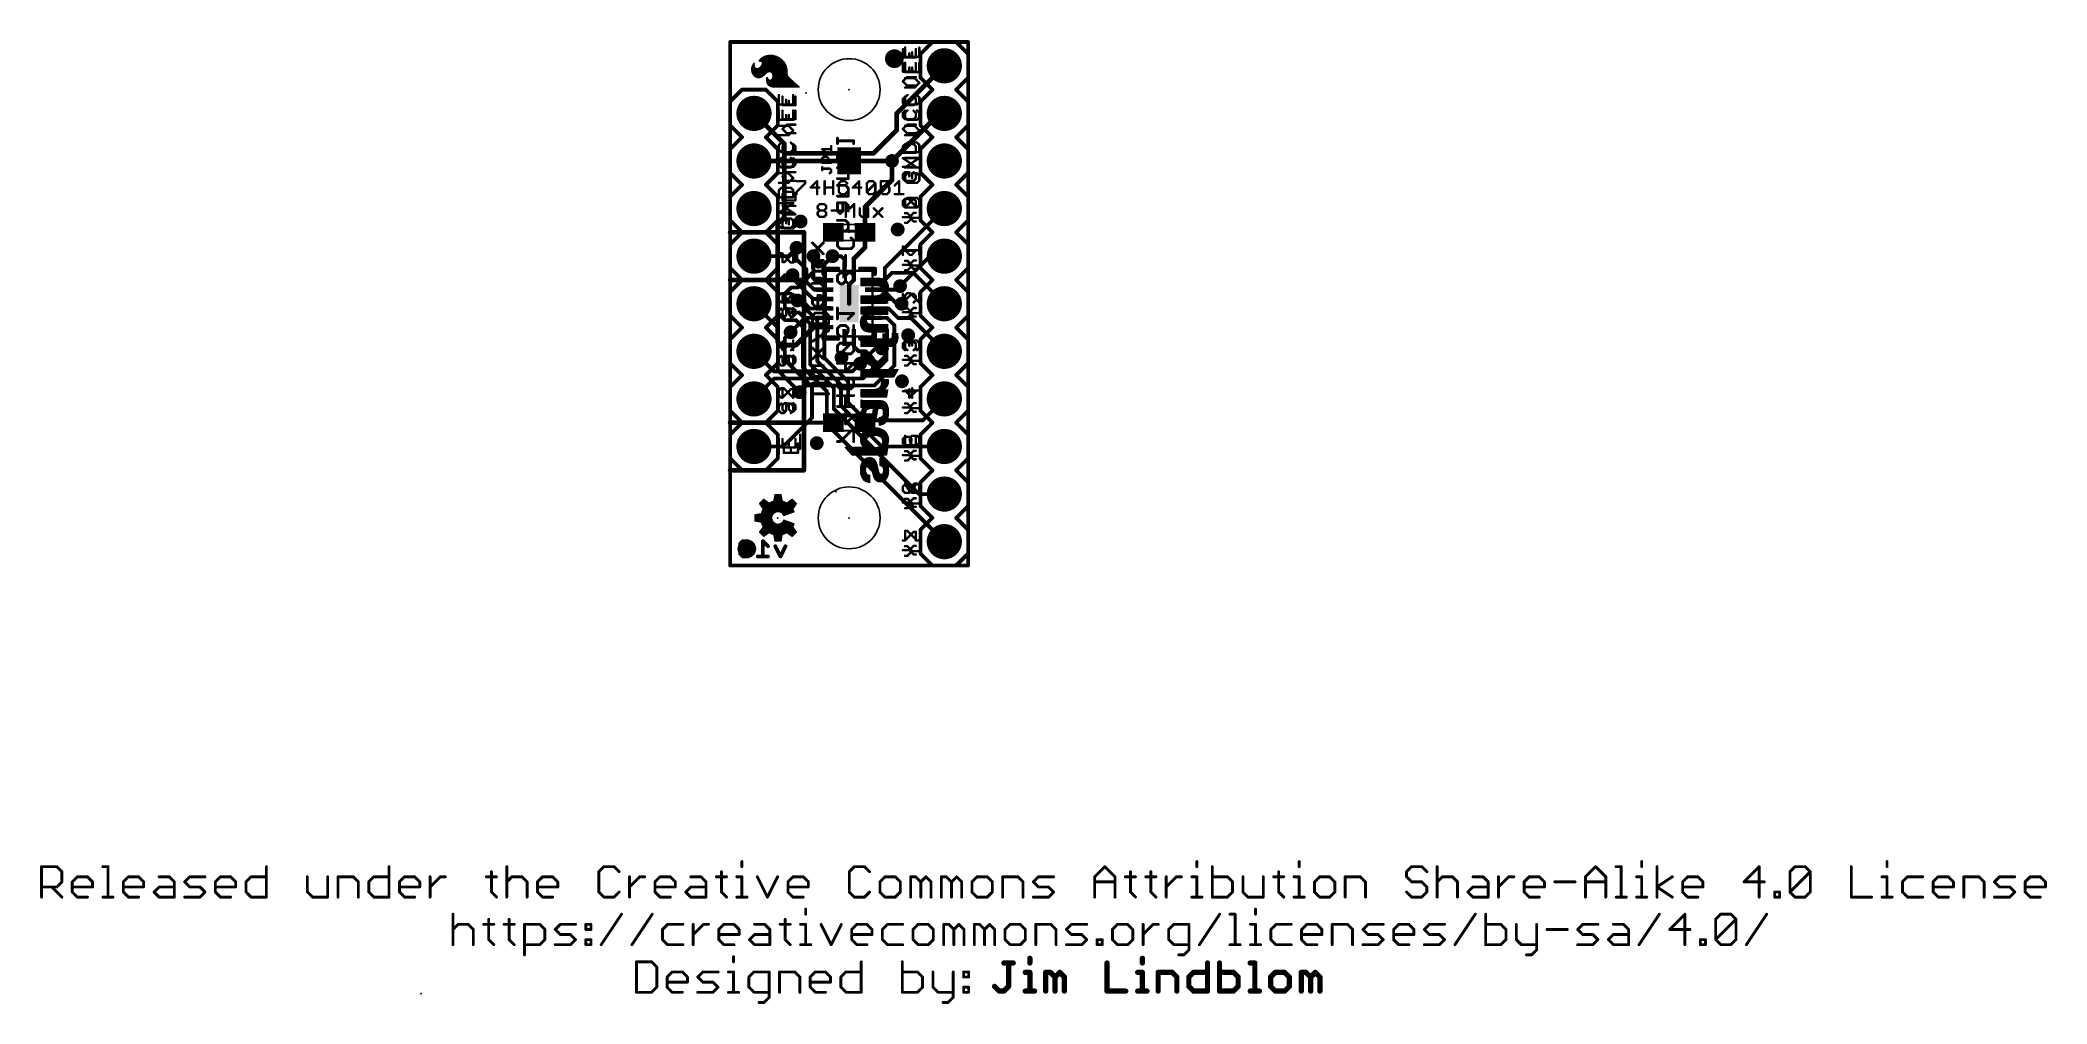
# Model space of a CAD drawing. Extents: x -37 to 70, y -23 to 28.
import ezdxf

# ---------------------------------------------------------------- set-up
doc = ezdxf.new("R2010")
doc.units = 0
for name, color, linetype in [('1', 12, 'CONTINUOUS'), ('16', 132, 'CONTINUOUS'), ('17', 110, 'CONTINUOUS'), ('18', 110, 'CONTINUOUS'), ('20', 53, 'CONTINUOUS'), ('21', 41, 'CONTINUOUS'), ('22', 40, 'CONTINUOUS'), ('23', 53, 'CONTINUOUS'), ('24', 53, 'CONTINUOUS'), ('51', 53, 'CONTINUOUS')]:
    doc.layers.add(name, color=color, linetype=linetype)

# ---------------------------------------------------------------- blocks, each defined once
blk = doc.blocks.new('RECT')
blk.add_solid([(-0.5, -0.5), (0.5, -0.5), (-0.5, 0.5), (0.5, 0.5)])
blk = doc.blocks.new('PIE')
at = {"const_width": 0.5}
blk.add_lwpolyline([(0, -0.25, 1), (0, 0.25, 1), (0, -0.25)], format="xyb", dxfattribs=at)
blk = doc.blocks.new('ROUNDP')
at = {"const_width": 0.5}
blk.add_lwpolyline([(0, -0.25, 1), (0, 0.25, 1), (0, -0.25)], format="xyb", dxfattribs=at)
blk = doc.blocks.new('ROUNDV')
at = {"const_width": 0.5}
blk.add_lwpolyline([(0, -0.25, 1), (0, 0.25, 1), (0, -0.25)], format="xyb", dxfattribs=at)

msp = doc.modelspace()

# ---------------------------------------------------------------- linework, layer by layer
at = {"layer": '1'}
for points, const_width in [([(0, 27.94), (0, 0)], 0.2032), ([(12.7, 27.94), (0, 27.94)], 0.2032), ([(12.7, 0), (12.7, 27.94)], 0.2032), ([(8.89, 24.13), (11.43, 26.67)], 0.254), ([(2.8956, 22.5044), (1.27, 24.13)], 0.254), ([(8.89, 23.241), (8.89, 24.13)], 0.254), ([(2.8956, 22.0027), (2.8956, 22.5044)], 0.254), ([(7.6517, 22.0027), (8.89, 23.241)], 0.254), ([(2.8956, 18.5928), (2.8956, 22.0027)], 0.254), ([(6.35, 22.0027), (2.8956, 22.0027)], 0.254), ([(6.35, 22.0027), (7.6517, 22.0027)], 0.254), ([(8.636, 21.59), (8.636, 20.574)], 0.254), ([(8.636, 20.574), (7.2, 19.138)], 0.254), ([(2.54, 18.2372), (2.8956, 18.5928)], 0.254), ([(2.54, 11.938), (2.54, 18.2372)], 0.254), ([(7.2, 17.78), (7.2, 19.138)], 0.254), ([(7.2, 16.983), (7.2, 17.78)], 0.254), ([(3.5433, 16.3322), (3.5433, 16.9545)], 0.2032), ([(4.064, 15.8115), (3.5433, 16.3322)], 0.2032), ([(4.445, 15.3162), (4.445, 16.51)], 0.2032), ([(5.9182, 16.51), (5.461, 16.51)], 0.2032), ([(6.1, 16.3282), (5.9182, 16.51)], 0.2032), ([(6.1, 16.3282), (6.1, 15.77)], 0.2032), ([(6.6, 16.383), (7.2, 16.983)], 0.254), ([(6.6, 15.77), (6.6, 16.383)], 0.2286), ([(3.3274, 15.494), (3.3274, 15.3289)], 0.2032), ([(4.4363, 14.22), (3.3274, 15.3289)], 0.2032), ([(4.064, 15.1384), (4.064, 15.8115)], 0.2032), ([(4.4824, 14.72), (4.064, 15.1384)], 0.2032), ([(4.5412, 15.22), (4.445, 15.3162)], 0.2032), ([(5.05, 15.22), (4.5412, 15.22)], 0.2032), ([(6.35, 14.986), (6.604, 15.24)], 0.2286), ([(6.35, 13.97), (6.35, 14.986)], 0.2286), ([(6.604, 15.24), (6.604, 15.766)], 0.2286), ([(6.604, 15.766), (6.6, 15.77)], 0.2032), ([(7.65, 15.22), (8.235, 15.22)], 0.2032), ([(8.235, 15.22), (8.636, 15.621)], 0.2032), ([(8.636, 15.621), (9.779, 15.621)], 0.2032), ([(8.878, 14.72), (9.0678, 14.9098)], 0.2032), ([(9.779, 15.621), (11.43, 13.97)], 0.2032), ([(3.5814, 14.1478), (3.8354, 14.1478)], 0.2032), ([(4.2632, 13.72), (3.8354, 14.1478)], 0.2032), ([(5.05, 14.22), (4.4363, 14.22)], 0.2032), ([(5.05, 14.72), (4.4824, 14.72)], 0.2032), ([(7.65, 14.72), (8.878, 14.72)], 0.2032), ([(8.64, 14.22), (7.65, 14.22)], 0.2032), ([(8.894, 13.966), (8.64, 14.22)], 0.2032), ([(9.148, 13.966), (8.894, 13.966)], 0.2032), ([(3.2258, 12.446), (3.9998, 13.22)], 0.2032), ([(5.05, 13.22), (3.9998, 13.22)], 0.2032), ([(4.2632, 13.72), (5.05, 13.72)], 0.2032), ([(8.4542, 13.72), (7.65, 13.72)], 0.2032), ([(7.65, 13.22), (8.37, 13.22)], 0.2032), ([(8.37, 13.22), (8.763, 12.827)], 0.2032), ([(8.4542, 13.72), (8.9662, 13.208)], 0.2032), ([(8.763, 10.668), (8.763, 12.827)], 0.2032), ([(8.9662, 13.208), (9.652, 13.208)], 0.2032), ([(9.652, 13.208), (11.43, 11.43)], 0.2032), ([(2.7178, 11.7602), (2.54, 11.938)], 0.254), ([(3.5052, 11.7602), (2.7178, 11.7602)], 0.254), ([(4.465, 12.72), (3.5052, 11.7602)], 0.254), ([(5.05, 12.72), (4.465, 12.72)], 0.2286), ([(6.6, 12.17), (6.6, 11.688)], 0.2032), ([(6.6, 11.688), (6.858, 11.43)], 0.2032), ([(7.65, 12.72), (8.235, 12.72)], 0.2032), ([(8.382, 11.8618), (8.1026, 11.5824)], 0.2032), ([(8.235, 12.72), (8.382, 12.573)], 0.2032), ([(8.382, 12.573), (8.382, 11.8618)], 0.2032), ([(2.3368, 10.3632), (1.27, 11.43)], 0.2032), ([(6.9342, 10.7696), (6.5278, 10.3632)], 0.2032), ([(6.858, 11.43), (7.239, 11.43)], 0.2032), ([(7.239, 11.43), (7.62, 11.049)], 0.2032), ([(7.62, 11.049), (7.62, 10.5156)], 0.2032), ([(7.6962, 9.6012), (8.763, 10.668)], 0.2032), ([(2.3622, 9.9822), (1.27, 8.89)], 0.2032), ([(6.5278, 10.3632), (2.3368, 10.3632)], 0.2032), ([(2.3622, 9.9822), (7.0866, 9.9822)], 0.2032), ([(3.7084, 9.2456), (4.064, 9.6012)], 0.2032), ([(4.064, 9.6012), (7.6962, 9.6012)], 0.2032), ([(7.0866, 9.9822), (7.62, 10.5156)], 0.2032), ([(2.8448, 6.35), (4.1148, 7.62)], 0.2032), ([(4.1148, 7.62), (5.5, 7.62)], 0.2032), ([(1.27, 6.35), (2.8448, 6.35)], 0.2032), ([(0, 0), (12.7, 0)], 0.2032)]:
    msp.add_lwpolyline(points, dxfattribs=dict(at, const_width=const_width))
for points, const_width in [([(0.0508, 27.94, 1), (-0.0508, 27.94)], 0.1016), ([(0, 27.9908, 1), (0, 27.8892)], 0.1016), ([(12.7508, 27.94, 1), (12.6492, 27.94)], 0.1016), ([(12.7, 27.8892, 1), (12.7, 27.9908)], 0.1016), ([(11.4749, 26.6251, 1), (11.3851, 26.7149)], 0.127), ([(1.3149, 24.1749, 1), (1.2251, 24.0851)], 0.127), ([(8.9535, 24.13, 1), (8.8265, 24.13)], 0.127), ([(8.8451, 24.1749, 1), (8.9349, 24.0851)], 0.127), ([(2.9591, 22.5044, 1), (2.8321, 22.5044)], 0.127), ([(2.8507, 22.4595, 1), (2.9405, 22.5493)], 0.127), ([(8.8265, 23.241, 1), (8.9535, 23.241)], 0.127), ([(8.9349, 23.1961, 1), (8.8451, 23.2859)], 0.127), ([(2.9591, 22.0027, 1), (2.8321, 22.0027)], 0.127), ([(2.8956, 22.0662, 1), (2.8956, 21.9392)], 0.127), ([(2.8321, 22.0027, 1), (2.9591, 22.0027)], 0.127), ([(6.35, 22.0662, 1), (6.35, 21.9392)], 0.127), ([(6.35, 21.9392, 1), (6.35, 22.0662)], 0.127), ([(7.6068, 22.0476, 1), (7.6966, 21.9578)], 0.127), ([(7.6517, 21.9392, 1), (7.6517, 22.0662)], 0.127), ([(8.6995, 21.59, 1), (8.5725, 21.59)], 0.127), ([(8.5725, 20.574, 1), (8.6995, 20.574)], 0.127), ([(8.6809, 20.5291, 1), (8.5911, 20.6189)], 0.127), ([(2.6035, 18.2372, 1), (2.4765, 18.2372)], 0.127), ([(2.4951, 18.2821, 1), (2.5849, 18.1923)], 0.127), ([(2.8321, 18.5928, 1), (2.9591, 18.5928)], 0.127), ([(2.9405, 18.5479, 1), (2.8507, 18.6377)], 0.127), ([(7.2635, 19.138, 1), (7.1365, 19.138)], 0.127), ([(7.1551, 19.1829, 1), (7.2449, 19.0931)], 0.127), ([(7.2635, 17.78, 1), (7.1365, 17.78)], 0.127), ([(7.1365, 17.78, 1), (7.2635, 17.78)], 0.127), ([(3.5941, 16.9545, 1), (3.4925, 16.9545)], 0.1016), ([(3.5792, 16.3681, 1), (3.5074, 16.2963)], 0.1016), ([(3.4925, 16.3322, 1), (3.5941, 16.3322)], 0.1016), ([(4.4958, 16.51, 1), (4.3942, 16.51)], 0.1016), ([(5.461, 16.5608, 1), (5.461, 16.4592)], 0.1016), ([(5.9541, 16.5459, 1), (5.8823, 16.4741)], 0.1016), ([(5.9182, 16.4592, 1), (5.9182, 16.5608)], 0.1016), ([(6.1508, 16.3282, 1), (6.0492, 16.3282)], 0.1016), ([(6.0641, 16.2923, 1), (6.1359, 16.3641)], 0.1016), ([(6.5551, 16.4279, 1), (6.6449, 16.3381)], 0.127), ([(6.6572, 16.383, 1), (6.5429, 16.383)], 0.1143), ([(7.1365, 16.983, 1), (7.2635, 16.983)], 0.127), ([(7.2449, 16.9381, 1), (7.1551, 17.0279)], 0.127), ([(3.3782, 15.494, 1), (3.2766, 15.494)], 0.1016), ([(3.3633, 15.3648, 1), (3.2915, 15.293)], 0.1016), ([(3.2766, 15.3289, 1), (3.3782, 15.3289)], 0.1016), ([(4.1148, 15.8115, 1), (4.0132, 15.8115)], 0.1016), ([(4.0999, 15.1743, 1), (4.0281, 15.1025)], 0.1016), ([(4.0132, 15.1384, 1), (4.1148, 15.1384)], 0.1016), ([(4.0281, 15.7756, 1), (4.0999, 15.8474)], 0.1016), ([(4.4809, 15.3521, 1), (4.4091, 15.2803)], 0.1016), ([(4.3942, 15.3162, 1), (4.4958, 15.3162)], 0.1016), ([(4.5412, 15.2708, 1), (4.5412, 15.1692)], 0.1016), ([(4.5053, 15.1841, 1), (4.5771, 15.2559)], 0.1016), ([(5.05, 15.1692, 1), (5.05, 15.2708)], 0.1016), ([(6.0492, 15.77, 1), (6.1508, 15.77)], 0.1016), ([(6.4072, 14.986, 1), (6.2929, 14.986)], 0.1143), ([(6.3096, 15.0264, 1), (6.3904, 14.9456)], 0.1143), ([(6.5429, 15.77, 1), (6.6572, 15.77)], 0.1143), ([(6.6612, 15.766, 1), (6.5469, 15.766)], 0.1143), ([(6.5469, 15.24, 1), (6.6612, 15.24)], 0.1143), ([(6.6359, 15.8059, 1), (6.5641, 15.7341)], 0.1016), ([(6.6444, 15.1996, 1), (6.5636, 15.2804)], 0.1143), ([(6.5681, 15.7301, 1), (6.6399, 15.8019)], 0.1016), ([(7.65, 15.2708, 1), (7.65, 15.1692)], 0.1016), ([(8.1991, 15.2559, 1), (8.2709, 15.1841)], 0.1016), ([(8.235, 15.1692, 1), (8.235, 15.2708)], 0.1016), ([(8.636, 15.6718, 1), (8.636, 15.5702)], 0.1016), ([(8.6719, 15.5851, 1), (8.6001, 15.6569)], 0.1016), ([(9.1037, 14.8739, 1), (9.0319, 14.9457)], 0.1016), ([(9.8149, 15.6569, 1), (9.7431, 15.5851)], 0.1016), ([(9.779, 15.5702, 1), (9.779, 15.6718)], 0.1016), ([(3.5814, 14.1986, 1), (3.5814, 14.097)], 0.1016), ([(3.8713, 14.1837, 1), (3.7995, 14.1119)], 0.1016), ([(3.8354, 14.097, 1), (3.8354, 14.1986)], 0.1016), ([(4.4363, 14.2708, 1), (4.4363, 14.1692)], 0.1016), ([(4.4004, 14.1841, 1), (4.4722, 14.2559)], 0.1016), ([(4.4824, 14.7708, 1), (4.4824, 14.6692)], 0.1016), ([(4.4465, 14.6841, 1), (4.5183, 14.7559)], 0.1016), ([(5.05, 14.6692, 1), (5.05, 14.7708)], 0.1016), ([(5.05, 14.1692, 1), (5.05, 14.2708)], 0.1016), ([(6.2929, 13.97, 1), (6.4072, 13.97)], 0.1143), ([(7.65, 14.7708, 1), (7.65, 14.6692)], 0.1016), ([(7.65, 14.2708, 1), (7.65, 14.1692)], 0.1016), ([(8.6759, 14.2559, 1), (8.6041, 14.1841)], 0.1016), ([(8.64, 14.1692, 1), (8.64, 14.2708)], 0.1016), ([(8.8421, 14.7559, 1), (8.9139, 14.6841)], 0.1016), ([(8.894, 14.0168, 1), (8.894, 13.9152)], 0.1016), ([(8.8581, 13.9301, 1), (8.9299, 14.0019)], 0.1016), ([(8.878, 14.6692, 1), (8.878, 14.7708)], 0.1016), ([(9.148, 13.9152, 1), (9.148, 14.0168)], 0.1016), ([(11.3941, 13.9341, 1), (11.4659, 14.0059)], 0.1016), ([(3.9998, 13.2708, 1), (3.9998, 13.1692)], 0.1016), ([(4.0357, 13.1841, 1), (3.9639, 13.2559)], 0.1016), ([(4.2632, 13.7708, 1), (4.2632, 13.6692)], 0.1016), ([(4.2273, 13.6841, 1), (4.2991, 13.7559)], 0.1016), ([(5.05, 13.6692, 1), (5.05, 13.7708)], 0.1016), ([(5.05, 13.1692, 1), (5.05, 13.2708)], 0.1016), ([(7.65, 13.7708, 1), (7.65, 13.6692)], 0.1016), ([(7.65, 13.2708, 1), (7.65, 13.1692)], 0.1016), ([(8.4059, 13.2559, 1), (8.3341, 13.1841)], 0.1016), ([(8.37, 13.1692, 1), (8.37, 13.2708)], 0.1016), ([(8.4901, 13.7559, 1), (8.4183, 13.6841)], 0.1016), ([(8.4542, 13.6692, 1), (8.4542, 13.7708)], 0.1016), ([(8.8138, 12.827, 1), (8.7122, 12.827)], 0.1016), ([(8.7271, 12.7911, 1), (8.7989, 12.8629)], 0.1016), ([(8.9662, 13.2588, 1), (8.9662, 13.1572)], 0.1016), ([(8.9303, 13.1721, 1), (9.0021, 13.2439)], 0.1016), ([(9.6879, 13.2439, 1), (9.6161, 13.1721)], 0.1016), ([(9.652, 13.1572, 1), (9.652, 13.2588)], 0.1016), ([(2.5849, 11.9829, 1), (2.4951, 11.8931)], 0.127), ([(2.4765, 11.938, 1), (2.6035, 11.938)], 0.127), ([(2.7178, 11.8237, 1), (2.7178, 11.6967)], 0.127), ([(2.6729, 11.7153, 1), (2.7627, 11.8051)], 0.127), ([(3.1899, 12.4819, 1), (3.2617, 12.4101)], 0.1016), ([(3.4603, 11.8051, 1), (3.5501, 11.7153)], 0.127), ([(3.5052, 11.6967, 1), (3.5052, 11.8237)], 0.127), ([(4.465, 12.7772, 1), (4.465, 12.6629)], 0.1143), ([(4.5099, 12.6751, 1), (4.4201, 12.7649)], 0.127), ([(5.05, 12.6629, 1), (5.05, 12.7772)], 0.1143), ([(6.6508, 12.17, 1), (6.5492, 12.17)], 0.1016), ([(6.6359, 11.7239, 1), (6.5641, 11.6521)], 0.1016), ([(7.65, 12.7708, 1), (7.65, 12.6692)], 0.1016), ([(8.2709, 12.7559, 1), (8.1991, 12.6841)], 0.1016), ([(8.235, 12.6692, 1), (8.235, 12.7708)], 0.1016), ([(8.4328, 12.573, 1), (8.3312, 12.573)], 0.1016), ([(8.3312, 11.8618, 1), (8.4328, 11.8618)], 0.1016), ([(8.3461, 12.5371, 1), (8.4179, 12.6089)], 0.1016), ([(8.4179, 11.8259, 1), (8.3461, 11.8977)], 0.1016), ([(1.3059, 11.4659, 1), (1.2341, 11.3941)], 0.1016), ([(6.5492, 11.688, 1), (6.6508, 11.688)], 0.1016), ([(6.858, 11.4808, 1), (6.858, 11.3792)], 0.1016), ([(6.8221, 11.3941, 1), (6.8939, 11.4659)], 0.1016), ([(6.9701, 10.7337, 1), (6.8983, 10.8055)], 0.1016), ([(7.2749, 11.4659, 1), (7.2031, 11.3941)], 0.1016), ([(7.239, 11.3792, 1), (7.239, 11.4808)], 0.1016), ([(7.6708, 11.049, 1), (7.5692, 11.049)], 0.1016), ([(7.5841, 11.0131, 1), (7.6559, 11.0849)], 0.1016), ([(8.0667, 11.6183, 1), (8.1385, 11.5465)], 0.1016), ([(8.7122, 10.668, 1), (8.8138, 10.668)], 0.1016), ([(8.7989, 10.6321, 1), (8.7271, 10.7039)], 0.1016), ([(11.3941, 11.3941, 1), (11.4659, 11.4659)], 0.1016), ([(2.3368, 10.414, 1), (2.3368, 10.3124)], 0.1016), ([(2.3009, 10.3273, 1), (2.3727, 10.3991)], 0.1016), ([(2.3622, 10.033, 1), (2.3622, 9.9314)], 0.1016), ([(2.3981, 9.9463, 1), (2.3263, 10.0181)], 0.1016), ([(4.064, 9.652, 1), (4.064, 9.5504)], 0.1016), ([(4.0999, 9.5653, 1), (4.0281, 9.6371)], 0.1016), ([(6.4919, 10.3991, 1), (6.5637, 10.3273)], 0.1016), ([(6.5278, 10.3124, 1), (6.5278, 10.414)], 0.1016), ([(7.0507, 10.0181, 1), (7.1225, 9.9463)], 0.1016), ([(7.0866, 9.9314, 1), (7.0866, 10.033)], 0.1016), ([(7.5692, 10.5156, 1), (7.6708, 10.5156)], 0.1016), ([(7.6559, 10.4797, 1), (7.5841, 10.5515)], 0.1016), ([(7.6603, 9.6371, 1), (7.7321, 9.5653)], 0.1016), ([(7.6962, 9.5504, 1), (7.6962, 9.652)], 0.1016), ([(1.2341, 8.9259, 1), (1.3059, 8.8541)], 0.1016), ([(3.6725, 9.2815, 1), (3.7443, 9.2097)], 0.1016), ([(4.1148, 7.6708, 1), (4.1148, 7.5692)], 0.1016), ([(4.1507, 7.5841, 1), (4.0789, 7.6559)], 0.1016), ([(5.5, 7.5692, 1), (5.5, 7.6708)], 0.1016), ([(1.27, 6.4008, 1), (1.27, 6.2992)], 0.1016), ([(2.8089, 6.3859, 1), (2.8807, 6.3141)], 0.1016), ([(2.8448, 6.2992, 1), (2.8448, 6.4008)], 0.1016), ([(0, 0.0508, 1), (0, -0.0508)], 0.1016), ([(-0.0508, 0, 1), (0.0508, 0)], 0.1016), ([(12.6492, 0, 1), (12.7508, 0)], 0.1016), ([(12.7, -0.0508, 1), (12.7, 0.0508)], 0.1016)]:
    msp.add_lwpolyline(points, format="xyb", dxfattribs=dict(at, const_width=const_width))
at = {"layer": '16'}
for points, const_width in [([(0, 0), (0, 27.94)], 0.2032), ([(0, 27.94), (12.7, 27.94)], 0.2032), ([(12.7, 27.94), (12.7, 0)], 0.2032), ([(11.176, 24.13), (8.636, 21.59)], 0.254), ([(11.176, 24.13), (11.43, 24.13)], 0.254), ([(1.27, 21.59), (8.636, 21.59)], 0.254), ([(8.255, 15.875), (11.43, 19.05)], 0.2032), ([(1.27, 16.51), (3.0988, 16.51)], 0.2032), ([(3.5433, 16.9545), (3.0988, 16.51)], 0.2032), ([(4.445, 15.6718), (4.445, 16.51)], 0.2032), ([(5.461, 16.51), (5.0292, 16.0782)], 0.2032), ([(5.0292, 16.0782), (5.0292, 11.0744)], 0.2032), ([(9.0678, 14.9098), (10.668, 16.51)], 0.2032), ([(10.668, 16.51), (11.43, 16.51)], 0.2032), ([(2.54, 15.113), (2.921, 15.494)], 0.2032), ([(2.54, 13.4874), (2.54, 15.113)], 0.2032), ([(3.3274, 15.494), (2.921, 15.494)], 0.2032), ([(3.6068, 14.8336), (4.445, 15.6718)], 0.2032), ([(8.255, 14.605), (8.255, 15.875)], 0.2032), ([(1.27, 13.97), (2.54, 12.7)], 0.2032), ([(3.2512, 14.8336), (2.921, 14.5034)], 0.2032), ([(2.921, 14.5034), (2.921, 13.7541)], 0.2032), ([(3.2512, 14.8336), (3.6068, 14.8336)], 0.2032), ([(4.6482, 13.081), (3.5814, 14.1478)], 0.2032), ([(8.894, 13.966), (8.255, 14.605)], 0.2032), ([(9.148, 13.966), (8.894, 13.966)], 0.2032), ([(2.9337, 13.0937), (2.54, 13.4874)], 0.2032), ([(2.921, 13.7541), (3.175, 13.5001)], 0.2032), ([(3.5179, 13.0937), (2.9337, 13.0937)], 0.2032), ([(3.175, 13.5001), (3.683, 13.5001)], 0.2032), ([(3.8862, 12.7254), (3.5179, 13.0937)], 0.2032), ([(3.683, 13.5001), (4.2672, 12.9159)], 0.2032), ([(4.2672, 12.9159), (4.2672, 10.7442)], 0.2032), ([(4.6482, 13.081), (4.6482, 10.9093)], 0.2032), ([(2.54, 12.7), (2.54, 10.414)], 0.2032), ([(3.2258, 12.446), (2.921, 12.1412)], 0.2032), ([(2.921, 12.1412), (2.921, 10.9728)], 0.2032), ([(3.8862, 12.7254), (3.8862, 10.5664)], 0.2032), ([(2.921, 10.9728), (4.3688, 9.525)], 0.2032), ([(4.2672, 10.7442), (5.5372, 9.4742)], 0.2032), ([(4.6482, 10.9093), (5.9182, 9.6393)], 0.2032), ([(5.0292, 11.0744), (6.2992, 9.8044)], 0.2032), ([(7.747, 11.5824), (6.9342, 10.7696)], 0.2032), ([(8.1026, 11.5824), (7.747, 11.5824)], 0.2032), ([(2.54, 10.414), (3.7084, 9.2456)], 0.2032), ([(3.8862, 10.5664), (5.1562, 9.2964)], 0.2032), ([(5.9182, 9.6393), (5.9182, 8.5217)], 0.2032), ([(6.2992, 9.8044), (6.2992, 8.6868)], 0.2032), ([(4.3688, 9.525), (4.3688, 7.874)], 0.2032), ([(5.1562, 7.5438), (5.1562, 9.2964)], 0.2032), ([(5.5372, 9.4742), (5.5372, 8.3566)], 0.2032), ([(5.9182, 8.5217), (8.0899, 6.35)], 0.2032), ([(6.2992, 8.6868), (7.239, 7.747)], 0.2032), ([(10.287, 7.747), (11.43, 8.89)], 0.2032), ([(4.3688, 7.874), (2.8448, 6.35)], 0.2032), ([(11.43, 1.27), (5.1562, 7.5438)], 0.2032), ([(5.5372, 8.3566), (10.0838, 3.81)], 0.2032), ([(7.239, 7.747), (10.287, 7.747)], 0.2032), ([(1.27, 6.35), (2.8448, 6.35)], 0.2032), ([(11.43, 6.35), (8.0899, 6.35)], 0.2032), ([(10.0838, 3.81), (11.43, 3.81)], 0.2032), ([(0.6749, 1.2961), (0.5393, 1.1605)], 0.2032), ([(0.5393, 1.1605), (0.5393, 0.6182)], 0.2032), ([(1.0816, 0.6182), (0.5393, 1.1605)], 0.2032), ([(0.9461, 1.2961), (0.6749, 1.2961)], 0.2032), ([(1.0816, 1.1605), (0.9461, 1.2961)], 0.2032), ([(1.0816, 0.6182), (1.0816, 1.1605)], 0.2032), ([(2.0172, 1.0249), (1.746, 1.2961)], 0.2032), ([(1.746, 1.2961), (1.746, 0.4826)], 0.2032), ([(2.6815, 0.4826), (2.4104, 1.0249)], 0.2032), ([(2.9527, 1.0249), (2.6815, 0.4826)], 0.2032), ([(12.7, 0), (0, 0)], 0.2032), ([(0.5393, 0.6182), (0.6749, 0.4826)], 0.2032), ([(0.6749, 0.4826), (0.9461, 0.4826)], 0.2032), ([(0.9461, 0.4826), (1.0816, 0.6182)], 0.2032), ([(2.0172, 0.4826), (1.4748, 0.4826)], 0.2032)]:
    msp.add_lwpolyline(points, dxfattribs=dict(at, const_width=const_width))
for points, const_width in [([(0.0508, 27.94, 1), (-0.0508, 27.94)], 0.1016), ([(0, 27.9908, 1), (0, 27.8892)], 0.1016), ([(12.7508, 27.94, 1), (12.6492, 27.94)], 0.1016), ([(12.7, 27.8892, 1), (12.7, 27.9908)], 0.1016), ([(11.176, 24.1935, 1), (11.176, 24.0665)], 0.127), ([(11.2209, 24.0851, 1), (11.1311, 24.1749)], 0.127), ([(11.43, 24.0665, 1), (11.43, 24.1935)], 0.127), ([(1.27, 21.6535, 1), (1.27, 21.5265)], 0.127), ([(8.5911, 21.6349, 1), (8.6809, 21.5451)], 0.127), ([(8.636, 21.5265, 1), (8.636, 21.6535)], 0.127), ([(11.4659, 19.0141, 1), (11.3941, 19.0859)], 0.1016), ([(1.27, 16.5608, 1), (1.27, 16.4592)], 0.1016), ([(3.0629, 16.5459, 1), (3.1347, 16.4741)], 0.1016), ([(3.0988, 16.4592, 1), (3.0988, 16.5608)], 0.1016), ([(3.5792, 16.9186, 1), (3.5074, 16.9904)], 0.1016), ([(4.4958, 16.51, 1), (4.3942, 16.51)], 0.1016), ([(5.08, 16.0782, 1), (4.9784, 16.0782)], 0.1016), ([(4.9933, 16.1141, 1), (5.0651, 16.0423)], 0.1016), ([(5.4969, 16.4741, 1), (5.4251, 16.5459)], 0.1016), ([(10.668, 16.5608, 1), (10.668, 16.4592)], 0.1016), ([(10.7039, 16.4741, 1), (10.6321, 16.5459)], 0.1016), ([(11.43, 16.4592, 1), (11.43, 16.5608)], 0.1016), ([(2.5908, 15.113, 1), (2.4892, 15.113)], 0.1016), ([(2.5041, 15.1489, 1), (2.5759, 15.0771)], 0.1016), ([(2.921, 15.5448, 1), (2.921, 15.4432)], 0.1016), ([(2.9569, 15.4581, 1), (2.8851, 15.5299)], 0.1016), ([(3.3274, 15.4432, 1), (3.3274, 15.5448)], 0.1016), ([(4.3942, 15.6718, 1), (4.4958, 15.6718)], 0.1016), ([(4.4809, 15.6359, 1), (4.4091, 15.7077)], 0.1016), ([(8.3058, 15.875, 1), (8.2042, 15.875)], 0.1016), ([(8.2191, 15.9109, 1), (8.2909, 15.8391)], 0.1016), ([(9.0319, 14.9457, 1), (9.1037, 14.8739)], 0.1016), ([(1.3059, 14.0059, 1), (1.2341, 13.9341)], 0.1016), ([(2.9718, 14.5034, 1), (2.8702, 14.5034)], 0.1016), ([(2.8851, 14.5393, 1), (2.9569, 14.4675)], 0.1016), ([(3.2512, 14.8844, 1), (3.2512, 14.7828)], 0.1016), ([(3.2871, 14.7977, 1), (3.2153, 14.8695)], 0.1016), ([(3.6173, 14.1837, 1), (3.5455, 14.1119)], 0.1016), ([(3.5709, 14.8695, 1), (3.6427, 14.7977)], 0.1016), ([(3.6068, 14.7828, 1), (3.6068, 14.8844)], 0.1016), ([(8.2909, 14.6409, 1), (8.2191, 14.5691)], 0.1016), ([(8.2042, 14.605, 1), (8.3058, 14.605)], 0.1016), ([(8.894, 14.0168, 1), (8.894, 13.9152)], 0.1016), ([(8.8581, 13.9301, 1), (8.9299, 14.0019)], 0.1016), ([(9.148, 13.9152, 1), (9.148, 14.0168)], 0.1016), ([(2.5759, 13.5233, 1), (2.5041, 13.4515)], 0.1016), ([(2.4892, 13.4874, 1), (2.5908, 13.4874)], 0.1016), ([(2.9569, 13.79, 1), (2.8851, 13.7182)], 0.1016), ([(2.8702, 13.7541, 1), (2.9718, 13.7541)], 0.1016), ([(2.9337, 13.1445, 1), (2.9337, 13.0429)], 0.1016), ([(2.8978, 13.0578, 1), (2.9696, 13.1296)], 0.1016), ([(3.175, 13.5509, 1), (3.175, 13.4493)], 0.1016), ([(3.1391, 13.4642, 1), (3.2109, 13.536)], 0.1016), ([(3.5538, 13.1296, 1), (3.482, 13.0578)], 0.1016), ([(3.5179, 13.0429, 1), (3.5179, 13.1445)], 0.1016), ([(3.7189, 13.536, 1), (3.6471, 13.4642)], 0.1016), ([(3.683, 13.4493, 1), (3.683, 13.5509)], 0.1016), ([(4.318, 12.9159, 1), (4.2164, 12.9159)], 0.1016), ([(4.2313, 12.88, 1), (4.3031, 12.9518)], 0.1016), ([(4.699, 13.081, 1), (4.5974, 13.081)], 0.1016), ([(4.6123, 13.0451, 1), (4.6841, 13.1169)], 0.1016), ([(2.5908, 12.7, 1), (2.4892, 12.7)], 0.1016), ([(2.5041, 12.6641, 1), (2.5759, 12.7359)], 0.1016), ([(2.9718, 12.1412, 1), (2.8702, 12.1412)], 0.1016), ([(2.8851, 12.1771, 1), (2.9569, 12.1053)], 0.1016), ([(3.2617, 12.4101, 1), (3.1899, 12.4819)], 0.1016), ([(3.937, 12.7254, 1), (3.8354, 12.7254)], 0.1016), ([(3.8503, 12.6895, 1), (3.9221, 12.7613)], 0.1016), ([(2.9569, 11.0087, 1), (2.8851, 10.9369)], 0.1016), ([(2.8702, 10.9728, 1), (2.9718, 10.9728)], 0.1016), ([(4.3031, 10.7801, 1), (4.2313, 10.7083)], 0.1016), ([(4.2164, 10.7442, 1), (4.318, 10.7442)], 0.1016), ([(4.6841, 10.9452, 1), (4.6123, 10.8734)], 0.1016), ([(4.5974, 10.9093, 1), (4.699, 10.9093)], 0.1016), ([(5.0651, 11.1103, 1), (4.9933, 11.0385)], 0.1016), ([(4.9784, 11.0744, 1), (5.08, 11.0744)], 0.1016), ([(6.8983, 10.8055, 1), (6.9701, 10.7337)], 0.1016), ([(7.747, 11.6332, 1), (7.747, 11.5316)], 0.1016), ([(7.7829, 11.5465, 1), (7.7111, 11.6183)], 0.1016), ([(8.1026, 11.5316, 1), (8.1026, 11.6332)], 0.1016), ([(2.5759, 10.4499, 1), (2.5041, 10.3781)], 0.1016), ([(2.4892, 10.414, 1), (2.5908, 10.414)], 0.1016), ([(3.9221, 10.6023, 1), (3.8503, 10.5305)], 0.1016), ([(3.8354, 10.5664, 1), (3.937, 10.5664)], 0.1016), ([(5.969, 9.6393, 1), (5.8674, 9.6393)], 0.1016), ([(5.8823, 9.6034, 1), (5.9541, 9.6752)], 0.1016), ([(6.35, 9.8044, 1), (6.2484, 9.8044)], 0.1016), ([(6.2633, 9.7685, 1), (6.3351, 9.8403)], 0.1016), ([(3.6725, 9.2097, 1), (3.7443, 9.2815)], 0.1016), ([(4.4196, 9.525, 1), (4.318, 9.525)], 0.1016), ([(4.3329, 9.4891, 1), (4.4047, 9.5609)], 0.1016), ([(5.207, 9.2964, 1), (5.1054, 9.2964)], 0.1016), ([(5.1203, 9.2605, 1), (5.1921, 9.3323)], 0.1016), ([(5.588, 9.4742, 1), (5.4864, 9.4742)], 0.1016), ([(5.5013, 9.4383, 1), (5.5731, 9.5101)], 0.1016), ([(5.9541, 8.5576, 1), (5.8823, 8.4858)], 0.1016), ([(5.8674, 8.5217, 1), (5.969, 8.5217)], 0.1016), ([(6.3351, 8.7227, 1), (6.2633, 8.6509)], 0.1016), ([(6.2484, 8.6868, 1), (6.35, 8.6868)], 0.1016), ([(11.4659, 8.8541, 1), (11.3941, 8.9259)], 0.1016), ([(4.318, 7.874, 1), (4.4196, 7.874)], 0.1016), ([(4.4047, 7.8381, 1), (4.3329, 7.9099)], 0.1016), ([(5.1921, 7.5797, 1), (5.1203, 7.5079)], 0.1016), ([(5.1054, 7.5438, 1), (5.207, 7.5438)], 0.1016), ([(5.5731, 8.3925, 1), (5.5013, 8.3207)], 0.1016), ([(5.4864, 8.3566, 1), (5.588, 8.3566)], 0.1016), ([(7.239, 7.7978, 1), (7.239, 7.6962)], 0.1016), ([(7.2031, 7.7111, 1), (7.2749, 7.7829)], 0.1016), ([(10.2511, 7.7829, 1), (10.3229, 7.7111)], 0.1016), ([(10.287, 7.6962, 1), (10.287, 7.7978)], 0.1016), ([(1.27, 6.4008, 1), (1.27, 6.2992)], 0.1016), ([(2.8089, 6.3859, 1), (2.8807, 6.3141)], 0.1016), ([(2.8448, 6.2992, 1), (2.8448, 6.4008)], 0.1016), ([(8.0899, 6.4008, 1), (8.0899, 6.2992)], 0.1016), ([(8.054, 6.3141, 1), (8.1258, 6.3859)], 0.1016), ([(11.43, 6.2992, 1), (11.43, 6.4008)], 0.1016), ([(10.0838, 3.8608, 1), (10.0838, 3.7592)], 0.1016), ([(10.0479, 3.7741, 1), (10.1197, 3.8459)], 0.1016), ([(11.43, 3.7592, 1), (11.43, 3.8608)], 0.1016), ([(0.5901, 1.1605, 1), (0.4885, 1.1605)], 0.1016), ([(0.5752, 1.1964, 1), (0.5034, 1.1246)], 0.1016), ([(0.5034, 1.1964, 1), (0.5752, 1.1246)], 0.1016), ([(0.6749, 1.3469, 1), (0.6749, 1.2453)], 0.1016), ([(0.7108, 1.2602, 1), (0.639, 1.332)], 0.1016), ([(0.982, 1.332, 1), (0.9101, 1.2602)], 0.1016), ([(0.9461, 1.2453, 1), (0.9461, 1.3469)], 0.1016), ([(1.1324, 1.1605, 1), (1.0308, 1.1605)], 0.1016), ([(1.0457, 1.1246, 1), (1.1176, 1.1964)], 0.1016), ([(1.7819, 1.332, 1), (1.7101, 1.2602)], 0.1016), ([(1.7968, 1.2961, 1), (1.6952, 1.2961)], 0.1016), ([(1.9812, 0.989, 1), (2.0531, 1.0608)], 0.1016), ([(2.4558, 1.0476, 1), (2.3649, 1.0022)], 0.1016), ([(2.9981, 1.0022, 1), (2.9072, 1.0476)], 0.1016), ([(11.3941, 1.2341, 1), (11.4659, 1.3059)], 0.1016), ([(0, 0.0508, 1), (0, -0.0508)], 0.1016), ([(-0.0508, 0, 1), (0.0508, 0)], 0.1016), ([(0.5752, 0.6541, 1), (0.5034, 0.5823)], 0.1016), ([(0.4885, 0.6182, 1), (0.5901, 0.6182)], 0.1016), ([(0.6749, 0.5334, 1), (0.6749, 0.4318)], 0.1016), ([(0.639, 0.4467, 1), (0.7108, 0.5185)], 0.1016), ([(0.9101, 0.5185, 1), (0.982, 0.4467)], 0.1016), ([(0.9461, 0.4318, 1), (0.9461, 0.5334)], 0.1016), ([(1.0308, 0.6182, 1), (1.1324, 0.6182)], 0.1016), ([(1.1176, 0.5823, 1), (1.0457, 0.6541)], 0.1016), ([(1.0457, 0.5823, 1), (1.1176, 0.6541)], 0.1016), ([(1.4748, 0.5334, 1), (1.4748, 0.4318)], 0.1016), ([(1.6952, 0.4826, 1), (1.7968, 0.4826)], 0.1016), ([(2.0172, 0.4318, 1), (2.0172, 0.5334)], 0.1016), ([(2.6361, 0.5053, 1), (2.727, 0.4599)], 0.1016), ([(2.6361, 0.4599, 1), (2.727, 0.5053)], 0.1016), ([(12.6492, 0, 1), (12.7508, 0)], 0.1016), ([(12.7, -0.0508, 1), (12.7, 0.0508)], 0.1016)]:
    msp.add_lwpolyline(points, format="xyb", dxfattribs=dict(at, const_width=const_width))
at = {"layer": '20', "const_width": 0.2032}
for points in [[(0, 27.94), (0, 0)], [(12.7, 27.94), (0, 27.94)], [(12.7, 0), (12.7, 27.94)], [(0, 0), (12.7, 0)]]:
    msp.add_lwpolyline(points, dxfattribs=at)
at = {"layer": '20', "const_width": 0.1016}
for points in [[(0.0508, 27.94, 1), (-0.0508, 27.94)], [(0, 27.9908, 1), (0, 27.8892)], [(12.7508, 27.94, 1), (12.6492, 27.94)], [(12.7, 27.8892, 1), (12.7, 27.9908)], [(0, 0.0508, 1), (0, -0.0508)], [(-0.0508, 0, 1), (0.0508, 0)], [(12.6492, 0, 1), (12.7508, 0)], [(12.7, -0.0508, 1), (12.7, 0.0508)]]:
    msp.add_lwpolyline(points, format="xyb", dxfattribs=at)
at = {"layer": '20'}
for centre in [(6.35, 25.4), (6.35, 2.54)]:
    msp.add_circle(centre, 1.651, dxfattribs=at)
at = {"layer": '21'}
for points, const_width in [([(1.2386, 26.7622), (1.1686, 26.6222)], 0.0762), ([(1.2306, 26.7462), (1.2686, 26.7462)], 0.0762), ([(1.2686, 26.8022), (1.2386, 26.7622)], 0.0762), ([(1.2786, 26.8122), (1.2686, 26.8022)], 0.0762), ([(1.2686, 26.7822), (1.2786, 26.8022)], 0.0762), ([(1.2686, 26.7222), (1.2686, 26.7822)], 0.0762), ([(1.2786, 26.8022), (1.2786, 26.8122)], 0.0762), ([(1.5986, 27.0022), (1.5486, 26.9222)], 0.0762), ([(1.5486, 26.9222), (1.6386, 26.9222)], 0.0762), ([(1.5815, 26.9748), (2.766, 26.9748)], 0.0762), ([(1.6886, 27.0822), (1.5986, 27.0022)], 0.0762), ([(1.6386, 26.9222), (1.6686, 26.9122)], 0.0762), ([(1.6535, 27.051), (2.6759, 27.051)], 0.0762), ([(1.6686, 26.9122), (1.6886, 26.9022)], 0.0762), ([(1.7986, 27.1522), (1.6886, 27.0822)], 0.0762), ([(1.6886, 26.9022), (1.7186, 26.8722)], 0.0762), ([(1.6922, 26.8986), (2.8393, 26.8986)], 0.0762), ([(1.7286, 26.8122), (1.7086, 26.7322)], 0.0762), ([(1.7121, 26.7462), (2.9462, 26.7462)], 0.0762), ([(1.7186, 26.8722), (1.7286, 26.8422)], 0.0762), ([(1.7286, 26.8422), (1.7286, 26.8122)], 0.0762), ([(1.7286, 26.8224), (2.9005, 26.8224)], 0.0762), ([(1.7593, 27.1272), (2.5496, 27.1272)], 0.0762), ([(1.9486, 27.2022), (1.7986, 27.1522)], 0.0762), ([(2.1086, 27.2322), (1.9486, 27.2022)], 0.0762), ([(1.955, 27.2034), (2.35, 27.2034)], 0.0762), ([(2.2786, 27.2222), (2.1086, 27.2322)], 0.0762), ([(2.4686, 27.1722), (2.2786, 27.2222)], 0.0762), ([(2.6486, 27.0722), (2.4686, 27.1722)], 0.0762), ([(2.7386, 27.0022), (2.6486, 27.0722)], 0.0762), ([(2.8186, 26.9222), (2.7386, 27.0022)], 0.0762), ([(2.8886, 26.8422), (2.8186, 26.9222)], 0.0762), ([(2.9486, 26.7422), (2.8886, 26.8422)], 0.0762), ([(2.9886, 26.6422), (2.9486, 26.7422)], 0.0762), ([(9.3338, 27.6512), (9.3338, 27.1428)], 0.127), ([(9.3338, 27.1428), (10.0965, 27.1428)], 0.127), ([(9.3338, 26.8326), (9.3338, 26.3242)], 0.127), ([(9.7152, 27.1428), (9.7152, 27.397)], 0.127), ([(10.0965, 27.1428), (10.0965, 27.6512)], 0.127), ([(10.0965, 26.3242), (10.0965, 26.8326)], 0.127), ([(1.1686, 26.6222), (1.1486, 26.5322)], 0.0762), ([(1.1486, 26.5322), (1.1486, 26.4322)], 0.0762), ([(1.1486, 26.5176), (1.4024, 26.5176)], 0.0762), ([(1.1486, 26.4414), (3.0337, 26.4414)], 0.0762), ([(1.1486, 26.4322), (1.1686, 26.3222)], 0.0762), ([(1.1608, 26.3652), (3.0386, 26.3652)], 0.0762), ([(1.1623, 26.5938), (1.3078, 26.5938)], 0.0762), ([(1.1686, 26.3222), (1.2286, 26.2122)], 0.0762), ([(1.1867, 26.289), (1.9254, 26.289)], 0.0762), ([(1.1925, 26.67), (1.281, 26.67)], 0.0762), ([(1.2283, 26.2128), (1.843, 26.2128)], 0.0762), ([(1.2286, 26.2122), (1.2986, 26.1222)], 0.0762), ([(1.2786, 26.6822), (1.2686, 26.7222)], 0.0762), ([(1.2886, 26.6322), (1.2786, 26.6822)], 0.0762), ([(1.2874, 26.1366), (1.7565, 26.1366)], 0.0762), ([(1.3086, 26.5922), (1.2886, 26.6322)], 0.0762), ([(1.2986, 26.1222), (1.3786, 26.0722)], 0.0762), ([(1.3386, 26.5522), (1.3086, 26.5922)], 0.0762), ([(1.3686, 26.5322), (1.3386, 26.5522)], 0.0762), ([(1.3886, 26.5222), (1.3686, 26.5322)], 0.0762), ([(1.3786, 26.0722), (1.4686, 26.0422)], 0.0762), ([(1.4186, 26.5122), (1.3886, 26.5222)], 0.0762), ([(1.414, 26.0604), (1.6305, 26.0604)], 0.0762), ([(1.4786, 26.5122), (1.4186, 26.5122)], 0.0762), ([(1.4686, 26.0422), (1.5486, 26.0422)], 0.0762), ([(1.5186, 26.5222), (1.4786, 26.5122)], 0.0762), ([(1.5002, 26.5176), (3.021, 26.5176)], 0.0762), ([(1.5786, 26.5622), (1.5186, 26.5222)], 0.0762), ([(1.5486, 26.0422), (1.6386, 26.0622)], 0.0762), ([(1.6386, 26.6222), (1.5786, 26.5622)], 0.0762), ([(1.6102, 26.5938), (3.0018, 26.5938)], 0.0762), ([(1.6686, 26.6622), (1.6386, 26.6222)], 0.0762), ([(1.6386, 26.0622), (1.7286, 26.1122)], 0.0762), ([(1.6886, 26.6922), (1.6686, 26.6622)], 0.0762), ([(1.6738, 26.67), (2.9775, 26.67)], 0.0762), ([(1.7086, 26.7322), (1.6886, 26.6922)], 0.0762), ([(1.7286, 26.1122), (1.8086, 26.1822)], 0.0762), ([(1.8086, 26.1822), (1.8986, 26.2622)], 0.0762), ([(1.8986, 26.2622), (1.9686, 26.3322)], 0.0762), ([(1.9686, 26.0422), (1.9486, 26.0022)], 0.0762), ([(1.9486, 26.0022), (1.9486, 25.8822)], 0.0762), ([(1.9486, 25.9842), (2.0013, 25.9842)], 0.0762), ([(1.9486, 25.908), (2.0628, 25.908)], 0.0762), ([(1.9486, 25.8822), (1.9586, 25.8222)], 0.0762), ([(1.957, 25.8318), (3.359, 25.8318)], 0.0762), ([(1.9586, 25.8222), (1.9686, 25.7722)], 0.0762), ([(1.9686, 26.3322), (2.0486, 26.3622)], 0.0762), ([(1.9786, 26.0322), (1.9686, 26.0422)], 0.0762), ([(1.9686, 25.7722), (1.9886, 25.7222)], 0.0762), ([(1.9752, 25.7556), (3.4352, 25.7556)], 0.0762), ([(1.9986, 25.9922), (1.9786, 26.0322)], 0.0762), ([(1.9886, 25.7222), (2.0186, 25.6822)], 0.0762), ([(2.0086, 25.9622), (1.9986, 25.9922)], 0.0762), ([(2.0686, 25.9022), (2.0086, 25.9622)], 0.0762), ([(2.0186, 25.6822), (2.0586, 25.6322)], 0.0762), ([(2.0208, 25.6794), (3.52, 25.6794)], 0.0762), ([(2.0486, 26.3622), (2.1186, 26.3622)], 0.0762), ([(2.0986, 25.8922), (2.0686, 25.9022)], 0.0762), ([(2.1386, 25.8922), (2.0986, 25.8922)], 0.0762), ([(2.1186, 26.3622), (2.1786, 26.3422)], 0.0762), ([(2.1686, 25.9022), (2.1386, 25.8922)], 0.0762), ([(2.1986, 25.9222), (2.1686, 25.9022)], 0.0762), ([(2.1773, 25.908), (3.2718, 25.908)], 0.0762), ([(2.1786, 26.3422), (2.2286, 26.3022)], 0.0762), ([(2.2586, 25.9822), (2.1986, 25.9222)], 0.0762), ([(2.2286, 26.3022), (2.2686, 26.2422)], 0.0762), ([(2.2374, 26.289), (3.0386, 26.289)], 0.0762), ([(2.2786, 26.0322), (2.2586, 25.9822)], 0.0762), ([(2.2594, 25.9842), (3.1866, 25.9842)], 0.0762), ([(2.2686, 26.2422), (2.2886, 26.1622)], 0.0762), ([(2.2759, 26.2128), (3.0402, 26.2128)], 0.0762), ([(2.2886, 26.0822), (2.2786, 26.0322)], 0.0762), ([(2.2842, 26.0604), (3.1104, 26.0604)], 0.0762), ([(2.2886, 26.1622), (2.2886, 26.0822)], 0.0762), ([(2.2886, 26.1366), (3.064, 26.1366)], 0.0762), ([(3.0186, 26.5322), (2.9886, 26.6422)], 0.0762), ([(3.0386, 26.4122), (3.0186, 26.5322)], 0.0762), ([(3.0386, 26.2222), (3.0386, 26.4122)], 0.0762), ([(3.0486, 26.1622), (3.0386, 26.2222)], 0.0762), ([(3.1086, 26.0622), (3.0486, 26.1622)], 0.0762), ([(3.2086, 25.9622), (3.1086, 26.0622)], 0.0762), ([(3.3486, 25.8422), (3.2086, 25.9622)], 0.0762), ([(3.4686, 25.7222), (3.3486, 25.8422)], 0.0762), ([(3.5286, 25.6722), (3.4686, 25.7222)], 0.0762), ([(3.5786, 25.6222), (3.5286, 25.6722)], 0.0762), ([(9.3338, 26.3242), (10.0965, 26.3242)], 0.127), ([(9.8423, 26.0141), (9.3338, 26.0141)], 0.127), ([(9.7152, 26.3242), (9.7152, 26.5784)], 0.127), ([(10.0965, 25.7598), (9.8423, 26.0141)], 0.127), ([(9.8423, 25.5056), (10.0965, 25.7598)], 0.127), ([(2.0586, 25.6322), (2.1586, 25.5722)], 0.0762), ([(2.1069, 25.6032), (3.6103, 25.6032)], 0.0762), ([(2.1586, 25.5722), (2.2286, 25.5522)], 0.0762), ([(2.2286, 25.5522), (2.3086, 25.5422)], 0.0762), ([(2.3086, 25.5422), (3.6786, 25.5422)], 0.0762), ([(2.6029, 25.1112), (2.6029, 24.6028)], 0.127), ([(2.6029, 24.6028), (3.3655, 24.6028)], 0.127), ([(2.9842, 24.6028), (2.9842, 24.857)], 0.127), ([(3.3655, 24.6028), (3.3655, 25.1112)], 0.127), ([(3.6286, 25.5922), (3.5786, 25.6222)], 0.0762), ([(3.6786, 25.5422), (3.6286, 25.5922)], 0.0762), ([(9.3338, 25.5056), (9.8423, 25.5056)], 0.127), ([(9.461, 25.1112), (9.3338, 24.9841)], 0.127), ([(9.3338, 24.9841), (9.3338, 24.7299)], 0.127), ([(9.3338, 24.7299), (9.461, 24.6028)], 0.127), ([(9.461, 24.6028), (9.9694, 24.6028)], 0.127), ([(10.0965, 24.9841), (9.9694, 25.1112)], 0.127), ([(9.9694, 24.6028), (10.0965, 24.7299)], 0.127), ([(10.0965, 24.7299), (10.0965, 24.9841)], 0.127), ([(2.6029, 24.2926), (2.6029, 23.7842)], 0.127), ([(2.6029, 23.7842), (3.3655, 23.7842)], 0.127), ([(2.9842, 23.7842), (2.9842, 24.0384)], 0.127), ([(3.3655, 23.7842), (3.3655, 24.2926)], 0.127), ([(9.461, 24.2926), (9.3338, 24.1655)], 0.127), ([(9.3338, 24.1655), (9.3338, 23.9113)], 0.127), ([(9.3338, 23.9113), (9.461, 23.7842)], 0.127), ([(9.461, 23.7842), (9.9694, 23.7842)], 0.127), ([(10.0965, 24.1655), (9.9694, 24.2926)], 0.127), ([(9.9694, 23.7842), (10.0965, 23.9113)], 0.127), ([(10.0965, 23.9113), (10.0965, 24.1655)], 0.127), ([(3.1113, 23.4741), (2.6029, 23.4741)], 0.127), ([(2.6029, 22.9656), (3.1113, 22.9656)], 0.127), ([(2.73, 22.5712), (2.6029, 22.4441)], 0.127), ([(2.6029, 22.4441), (2.6029, 22.1899)], 0.127), ([(3.3655, 23.2198), (3.1113, 23.4741)], 0.127), ([(3.1113, 22.9656), (3.3655, 23.2198)], 0.127), ([(3.3655, 22.4441), (3.2384, 22.5712)], 0.127), ([(3.3655, 22.1899), (3.3655, 22.4441)], 0.127), ([(9.8423, 23.4741), (9.3338, 23.4741)], 0.127), ([(9.3338, 22.9656), (9.8423, 22.9656)], 0.127), ([(9.461, 22.5712), (9.3338, 22.4441)], 0.127), ([(9.3338, 22.4441), (9.3338, 22.0628)], 0.127), ([(9.9694, 22.5712), (9.461, 22.5712)], 0.127), ([(10.0965, 23.2198), (9.8423, 23.4741)], 0.127), ([(9.8423, 22.9656), (10.0965, 23.2198)], 0.127), ([(10.0965, 22.4441), (9.9694, 22.5712)], 0.127), ([(10.0965, 22.0628), (10.0965, 22.4441)], 0.127), ([(2.6029, 22.1899), (2.73, 22.0628)], 0.127), ([(2.73, 21.7526), (2.6029, 21.6255)], 0.127), ([(2.6029, 21.6255), (2.6029, 21.3713)], 0.127), ([(2.6029, 21.3713), (2.73, 21.2442)], 0.127), ([(2.73, 22.0628), (3.2384, 22.0628)], 0.127), ([(3.2384, 22.0628), (3.3655, 22.1899)], 0.127), ([(3.3655, 21.6255), (3.2384, 21.7526)], 0.127), ([(3.2384, 21.2442), (3.3655, 21.3713)], 0.127), ([(3.3655, 21.3713), (3.3655, 21.6255)], 0.127), ([(5.0755, 22.0612), (4.9145, 22.2222)], 0.127), ([(4.9145, 22.2222), (5.3975, 22.2222)], 0.127), ([(4.9145, 21.7414), (4.995, 21.8219)], 0.127), ([(4.9145, 21.4998), (4.9145, 21.7414)], 0.127), ([(5.3975, 21.4998), (4.9145, 21.4998)], 0.127), ([(4.995, 21.8219), (5.156, 21.8219)], 0.127), ([(5.156, 21.8219), (5.2365, 21.7414)], 0.127), ([(5.2365, 21.7414), (5.2365, 21.4998)], 0.127), ([(5.3975, 22.0612), (5.3975, 22.3832)], 0.127), ([(9.3338, 22.0628), (10.0965, 22.0628)], 0.127), ([(9.3338, 21.2442), (10.0965, 21.7526)], 0.127), ([(10.0965, 21.7526), (9.3338, 21.7526)], 0.127), ([(3.1113, 20.9341), (2.6029, 20.9341)], 0.127), ([(2.6029, 20.4256), (3.1113, 20.4256)], 0.127), ([(2.73, 21.2442), (3.2384, 21.2442)], 0.127), ([(3.3655, 20.6798), (3.1113, 20.9341)], 0.127), ([(3.1113, 20.4256), (3.3655, 20.6798)], 0.127), ([(3.5468, 20.5111), (4.0044, 20.5111)], 0.127), ([(4.0044, 20.3967), (3.5468, 19.9391)], 0.127), ([(4.0044, 20.5111), (4.0044, 20.3967)], 0.127), ([(4.6384, 20.5111), (4.2953, 20.1679)], 0.127), ([(4.6384, 19.8247), (4.6384, 20.5111)], 0.127), ([(4.9145, 21.0995), (4.9145, 21.2605)], 0.127), ([(5.317, 21.18), (4.9145, 21.18)], 0.127), ([(5.0437, 19.8247), (5.0437, 20.5111)], 0.127), ([(5.3975, 21.0995), (5.317, 21.18)], 0.127), ([(5.317, 20.9385), (5.3975, 21.019)], 0.127), ([(5.3975, 21.019), (5.3975, 21.0995)], 0.127), ([(5.5013, 20.5111), (5.5013, 19.8247)], 0.127), ([(5.9065, 20.5111), (5.7921, 20.3967)], 0.127), ([(5.7921, 20.3967), (5.7921, 19.9391)], 0.127), ([(6.1353, 20.5111), (5.9065, 20.5111)], 0.127), ([(6.2497, 20.3967), (6.1353, 20.5111)], 0.127), ([(6.8837, 20.5111), (6.5405, 20.1679)], 0.127), ([(6.8837, 19.8247), (6.8837, 20.5111)], 0.127), ([(7.2889, 20.3967), (7.4033, 20.5111)], 0.127), ([(7.2889, 19.9391), (7.2889, 20.3967)], 0.127), ([(7.2889, 19.9391), (7.7465, 20.3967)], 0.127), ([(7.4033, 20.5111), (7.6321, 20.5111)], 0.127), ([(7.6321, 20.5111), (7.7465, 20.3967)], 0.127), ([(7.7465, 20.3967), (7.7465, 19.9391)], 0.127), ([(8.4949, 20.5111), (8.0373, 20.5111)], 0.127), ([(8.0373, 20.5111), (8.0373, 20.1679)], 0.127), ([(8.7857, 20.2823), (9.0145, 20.5111)], 0.127), ([(9.0145, 20.5111), (9.0145, 19.8247)], 0.127), ([(10.0965, 21.2442), (9.3338, 21.2442)], 0.127), ([(9.461, 20.9341), (9.3338, 20.807)], 0.127), ([(9.3338, 20.807), (9.3338, 20.5527)], 0.127), ([(9.3338, 20.5527), (9.461, 20.4256)], 0.127), ([(9.461, 20.4256), (9.9694, 20.4256)], 0.127), ([(9.9694, 20.9341), (9.7152, 20.9341)], 0.127), ([(9.7152, 20.9341), (9.7152, 20.6798)], 0.127), ([(10.0965, 20.807), (9.9694, 20.9341)], 0.127), ([(9.9694, 20.4256), (10.0965, 20.5527)], 0.127), ([(10.0965, 20.5527), (10.0965, 20.807)], 0.127), ([(2.73, 20.1582), (2.6029, 20.0311)], 0.127), ([(2.6029, 20.0311), (2.6029, 19.6498)], 0.127), ([(2.6029, 19.6498), (3.3655, 19.6498)], 0.127), ([(2.6029, 18.8312), (3.3655, 19.3396)], 0.127), ([(3.3655, 19.3396), (2.6029, 19.3396)], 0.127), ([(3.2384, 20.1582), (2.73, 20.1582)], 0.127), ([(3.3655, 20.0311), (3.2384, 20.1582)], 0.127), ([(3.3655, 19.6498), (3.3655, 20.0311)], 0.127), ([(3.5468, 19.9391), (3.5468, 19.8247)], 0.127), ([(4.2953, 20.1679), (4.7528, 20.1679)], 0.127), ([(4.6695, 19.1775), (4.7839, 19.2919)], 0.127), ([(4.7839, 19.2919), (5.0126, 19.2919)], 0.127), ([(5.0126, 19.2919), (5.1271, 19.1775)], 0.127), ([(5.0437, 20.1679), (5.5013, 20.1679)], 0.127), ([(5.7921, 19.9391), (5.9065, 19.8247)], 0.127), ([(5.9065, 19.8247), (6.1353, 19.8247)], 0.127), ([(6.1353, 19.8247), (6.2497, 19.9391)], 0.127), ([(6.1663, 18.6055), (6.1663, 19.2919)], 0.127), ([(6.1663, 19.2919), (6.3951, 19.0631)], 0.127), ([(6.3951, 19.0631), (6.6239, 19.2919)], 0.127), ([(6.5405, 20.1679), (6.9981, 20.1679)], 0.127), ([(6.6239, 19.2919), (6.6239, 18.6055)], 0.127), ([(7.4033, 19.8247), (7.2889, 19.9391)], 0.127), ([(7.6321, 19.8247), (7.4033, 19.8247)], 0.127), ([(7.7465, 19.9391), (7.6321, 19.8247)], 0.127), ([(8.0373, 20.1679), (8.2661, 20.2823)], 0.127), ([(8.1517, 19.8247), (8.0373, 19.9391)], 0.127), ([(8.3805, 19.8247), (8.1517, 19.8247)], 0.127), ([(8.2661, 20.2823), (8.3805, 20.2823)], 0.127), ([(8.3805, 20.2823), (8.4949, 20.1679)], 0.127), ([(8.4949, 19.9391), (8.3805, 19.8247)], 0.127), ([(8.4949, 20.1679), (8.4949, 19.9391)], 0.127), ([(8.7857, 19.8247), (9.2433, 19.8247)], 0.127), ([(9.3338, 19.4948), (9.461, 19.6219)], 0.127), ([(9.3338, 19.2406), (9.3338, 19.4948)], 0.127), ([(9.461, 19.1135), (9.3338, 19.2406)], 0.127), ([(9.461, 19.6219), (9.9694, 19.6219)], 0.127), ([(9.9694, 19.1135), (9.461, 19.6219)], 0.127), ([(9.9694, 19.6219), (10.0965, 19.4948)], 0.127), ([(10.0965, 19.2406), (9.9694, 19.1135)], 0.127), ([(10.0965, 19.4948), (10.0965, 19.2406)], 0.127), ([(3.3655, 18.8312), (2.6029, 18.8312)], 0.127), ([(2.73, 18.5211), (2.6029, 18.394)], 0.127), ([(2.6029, 18.394), (2.6029, 18.1397)], 0.127), ([(3.2384, 18.5211), (2.9842, 18.5211)], 0.127), ([(2.9842, 18.5211), (2.9842, 18.2668)], 0.127), ([(3.3655, 18.394), (3.2384, 18.5211)], 0.127), ([(3.3655, 18.1397), (3.3655, 18.394)], 0.127), ([(4.6695, 19.0631), (4.6695, 19.1775)], 0.127), ([(4.7839, 18.9487), (4.6695, 19.0631)], 0.127), ([(4.6695, 18.8343), (4.7839, 18.9487)], 0.127), ([(4.6695, 18.7199), (4.6695, 18.8343)], 0.127), ([(4.7839, 18.6055), (4.6695, 18.7199)], 0.127), ([(4.7839, 18.9487), (5.0126, 18.9487)], 0.127), ([(5.0126, 18.6055), (4.7839, 18.6055)], 0.127), ([(5.1271, 19.0631), (5.0126, 18.9487)], 0.127), ([(5.0126, 18.9487), (5.1271, 18.8343)], 0.127), ([(5.1271, 18.7199), (5.0126, 18.6055)], 0.127), ([(5.1271, 19.1775), (5.1271, 19.0631)], 0.127), ([(5.1271, 18.8343), (5.1271, 18.7199)], 0.127), ([(5.4179, 18.9487), (5.8755, 18.9487)], 0.127), ([(6.9147, 19.0631), (6.9147, 18.7199)], 0.127), ([(6.9147, 18.7199), (7.0291, 18.6055)], 0.127), ([(7.0291, 18.6055), (7.3723, 18.6055)], 0.127), ([(7.3723, 18.6055), (7.3723, 19.0631)], 0.127), ([(7.6631, 19.0631), (8.1207, 18.6055)], 0.127), ([(7.6631, 18.6055), (8.1207, 19.0631)], 0.127), ([(9.461, 18.8034), (9.3338, 18.8034)], 0.127), ([(9.3338, 18.2949), (9.461, 18.2949)], 0.127), ([(9.9694, 19.1135), (9.461, 19.1135)], 0.127), ([(9.7152, 18.5491), (9.461, 18.8034)], 0.127), ([(9.461, 18.2949), (9.7152, 18.5491)], 0.127), ([(9.7152, 18.5491), (10.0965, 18.5491)], 0.127), ([(0, 17.78), (3.937, 17.78)], 0.254), ([(2.6029, 18.1397), (2.73, 18.0126)], 0.127), ([(2.73, 18.0126), (3.2384, 18.0126)], 0.127), ([(3.2384, 18.0126), (3.3655, 18.1397)], 0.127), ([(3.937, 17.78), (3.937, 15.24)], 0.254), ([(10.0965, 16.5735), (10.0965, 17.0819)], 0.127), ([(2.6029, 16.1642), (2.6029, 16.6726)], 0.127), ([(2.6029, 16.6726), (2.73, 16.6726)], 0.127), ([(2.73, 16.6726), (3.2384, 16.1642)], 0.127), ([(3.2384, 16.1642), (3.3655, 16.1642)], 0.127), ([(3.3655, 16.1642), (3.3655, 16.6726)], 0.127), ([(9.5881, 16.5735), (9.3338, 16.8277)], 0.127), ([(9.3338, 16.8277), (10.0965, 16.8277)], 0.127), ([(9.461, 16.2634), (9.3338, 16.2634)], 0.127), ([(9.7152, 16.0091), (9.461, 16.2634)], 0.127), ([(9.461, 15.7549), (9.7152, 16.0091)], 0.127), ([(9.7152, 16.0091), (10.0965, 16.0091)], 0.127), ([(0, 15.24), (3.937, 15.24)], 0.254), ([(3.937, 15.24), (3.937, 7.62)], 0.254), ([(5.7712, 15.847), (4.973, 15.847)], 0.2032), ([(4.973, 15.847), (4.973, 15.5474)], 0.2032), ([(7.727, 15.847), (6.9288, 15.847)], 0.2032), ([(7.727, 15.5474), (7.727, 15.847)], 0.2032), ([(9.3338, 15.7549), (9.461, 15.7549)], 0.127), ([(2.6029, 14.4148), (2.73, 14.5419)], 0.127), ([(2.6029, 14.1606), (2.6029, 14.4148)], 0.127), ([(2.73, 14.0335), (2.6029, 14.1606)], 0.127), ([(2.73, 14.5419), (3.2384, 14.5419)], 0.127), ([(3.2384, 14.0335), (2.73, 14.5419)], 0.127), ([(3.2384, 14.0335), (2.73, 14.0335)], 0.127), ([(3.2384, 14.5419), (3.3655, 14.4148)], 0.127), ([(3.3655, 14.1606), (3.2384, 14.0335)], 0.127), ([(3.3655, 14.4148), (3.3655, 14.1606)], 0.127), ([(9.461, 14.5419), (9.3338, 14.4148)], 0.127), ([(9.3338, 14.4148), (9.3338, 14.1606)], 0.127), ([(9.3338, 14.1606), (9.461, 14.0335)], 0.127), ([(9.5881, 14.5419), (9.461, 14.5419)], 0.127), ([(10.0965, 14.0335), (9.5881, 14.5419)], 0.127), ([(10.0965, 14.5419), (10.0965, 14.0335)], 0.127), ([(2.73, 13.7234), (2.6029, 13.5962)], 0.127), ([(2.6029, 13.5962), (2.6029, 13.342)], 0.127), ([(2.6029, 13.342), (2.73, 13.2149)], 0.127), ([(2.73, 13.2149), (2.8571, 13.2149)], 0.127), ([(2.8571, 13.2149), (2.9842, 13.342)], 0.127), ([(2.9842, 13.5962), (3.1113, 13.7234)], 0.127), ([(2.9842, 13.342), (2.9842, 13.5962)], 0.127), ([(3.1113, 13.7234), (3.2384, 13.7234)], 0.127), ([(3.2384, 13.7234), (3.3655, 13.5962)], 0.127), ([(3.3655, 13.342), (3.2384, 13.2149)], 0.127), ([(3.3655, 13.5962), (3.3655, 13.342)], 0.127), ([(9.461, 13.7234), (9.3338, 13.7234)], 0.127), ([(9.3338, 13.2149), (9.461, 13.2149)], 0.127), ([(9.7152, 13.4691), (9.461, 13.7234)], 0.127), ([(9.461, 13.2149), (9.7152, 13.4691)], 0.127), ([(9.7152, 13.4691), (10.0965, 13.4691)], 0.127), ([(2.8571, 11.4935), (2.6029, 11.7477)], 0.127), ([(2.6029, 11.7477), (3.3655, 11.7477)], 0.127), ([(3.3655, 11.4935), (3.3655, 12.0019)], 0.127), ([(4.973, 12.3926), (4.973, 12.093)], 0.2032), ([(4.973, 12.093), (5.7712, 12.093)], 0.2032), ([(6.9288, 12.093), (7.727, 12.093)], 0.2032), ([(7.727, 12.093), (7.727, 12.3926)], 0.2032), ([(9.3338, 11.8748), (9.461, 12.0019)], 0.127), ([(9.3338, 11.6206), (9.3338, 11.8748)], 0.127), ([(9.461, 12.0019), (9.5881, 12.0019)], 0.127), ([(9.5881, 12.0019), (9.7152, 11.8748)], 0.127), ([(9.7152, 11.8748), (9.8423, 12.0019)], 0.127), ([(9.7152, 11.8748), (9.7152, 11.7477)], 0.127), ([(9.8423, 12.0019), (9.9694, 12.0019)], 0.127), ([(9.9694, 12.0019), (10.0965, 11.8748)], 0.127), ([(10.0965, 11.8748), (10.0965, 11.6206)], 0.127), ([(2.73, 11.1834), (2.6029, 11.0562)], 0.127), ([(2.6029, 11.0562), (2.6029, 10.802)], 0.127), ([(2.6029, 10.802), (2.73, 10.6749)], 0.127), ([(2.73, 10.6749), (2.8571, 10.6749)], 0.127), ([(2.8571, 10.6749), (2.9842, 10.802)], 0.127), ([(2.9842, 11.0562), (3.1113, 11.1834)], 0.127), ([(2.9842, 10.802), (2.9842, 11.0562)], 0.127), ([(3.1113, 11.1834), (3.2384, 11.1834)], 0.127), ([(3.2384, 11.1834), (3.3655, 11.0562)], 0.127), ([(3.3655, 10.802), (3.2384, 10.6749)], 0.127), ([(3.3655, 11.0562), (3.3655, 10.802)], 0.127), ([(9.461, 11.4935), (9.3338, 11.6206)], 0.127), ([(9.461, 11.1834), (9.3338, 11.1834)], 0.127), ([(9.3338, 10.6749), (9.461, 10.6749)], 0.127), ([(9.7152, 10.9291), (9.461, 11.1834)], 0.127), ([(9.461, 10.6749), (9.7152, 10.9291)], 0.127), ([(9.7152, 10.9291), (10.0965, 10.9291)], 0.127), ([(10.0965, 11.6206), (9.9694, 11.4935)], 0.127), ([(2.73, 9.4619), (2.6029, 9.3348)], 0.127), ([(2.6029, 9.3348), (2.6029, 9.0806)], 0.127), ([(2.6029, 9.0806), (2.73, 8.9535)], 0.127), ([(2.73, 8.6434), (2.6029, 8.5162)], 0.127), ([(2.6029, 8.5162), (2.6029, 8.262)], 0.127), ([(2.8571, 9.4619), (2.73, 9.4619)], 0.127), ([(3.3655, 8.9535), (2.8571, 9.4619)], 0.127), ([(2.9842, 8.5162), (3.1113, 8.6434)], 0.127), ([(2.9842, 8.262), (2.9842, 8.5162)], 0.127), ([(3.1113, 8.6434), (3.2384, 8.6434)], 0.127), ([(3.2384, 8.6434), (3.3655, 8.5162)], 0.127), ([(3.3655, 9.4619), (3.3655, 8.9535)], 0.127), ([(3.3655, 8.5162), (3.3655, 8.262)], 0.127), ([(10.0965, 9.3348), (9.3338, 9.3348)], 0.127), ([(9.3338, 9.3348), (9.7152, 8.9535)], 0.127), ([(9.461, 8.6434), (9.3338, 8.6434)], 0.127), ([(9.7152, 8.3891), (9.461, 8.6434)], 0.127), ([(9.7152, 8.9535), (9.7152, 9.4619)], 0.127), ([(3.937, 7.62), (0, 7.62)], 0.254), ([(2.6029, 8.262), (2.73, 8.1349)], 0.127), ([(2.73, 8.1349), (2.8571, 8.1349)], 0.127), ([(2.8571, 8.1349), (2.9842, 8.262)], 0.127), ([(3.3655, 8.262), (3.2384, 8.1349)], 0.127), ([(3.937, 5.08), (3.937, 7.62)], 0.254), ([(9.3338, 8.1349), (9.461, 8.1349)], 0.127), ([(9.461, 8.1349), (9.7152, 8.3891)], 0.127), ([(9.7152, 8.3891), (10.0965, 8.3891)], 0.127), ([(2.6035, 5.9407), (2.6035, 6.7593)], 0.127), ([(2.8569, 6.5126), (2.8569, 6.0042)], 0.127), ([(3.6195, 6.0042), (3.6195, 6.5126)], 0.127), ([(9.3338, 6.9219), (9.3338, 6.4135)], 0.127), ([(9.3338, 6.4135), (9.7152, 6.4135)], 0.127), ([(9.5881, 6.7948), (9.7152, 6.9219)], 0.127), ([(9.5881, 6.6677), (9.5881, 6.7948)], 0.127), ([(9.7152, 6.4135), (9.5881, 6.6677)], 0.127), ([(9.7152, 6.9219), (9.9694, 6.9219)], 0.127), ([(9.9694, 6.9219), (10.0965, 6.7948)], 0.127), ([(10.0965, 6.5406), (9.9694, 6.4135)], 0.127), ([(10.0965, 6.7948), (10.0965, 6.5406)], 0.127), ([(2.8569, 6.0042), (3.6195, 6.0042)], 0.127), ([(3.2382, 6.0042), (3.2382, 6.2584)], 0.127), ([(9.461, 6.1034), (9.3338, 6.1034)], 0.127), ([(9.3338, 5.5949), (9.461, 5.5949)], 0.127), ([(9.7152, 5.8491), (9.461, 6.1034)], 0.127), ([(9.461, 5.5949), (9.7152, 5.8491)], 0.127), ([(9.7152, 5.8491), (10.0965, 5.8491)], 0.127), ([(0, 5.08), (3.937, 5.08)], 0.254), ([(9.3338, 4.3819), (9.461, 4.1277)], 0.127), ([(9.8423, 4.3819), (9.7152, 4.2548)], 0.127), ([(9.7152, 4.2548), (9.7152, 3.8735)], 0.127), ([(9.9694, 4.3819), (9.8423, 4.3819)], 0.127), ([(10.0965, 4.2548), (9.9694, 4.3819)], 0.127), ([(10.0965, 4.0006), (10.0965, 4.2548)], 0.127), ([(1.7926, 3.5266), (1.5726, 3.2966)], 0.076), ([(1.5726, 3.2966), (1.7726, 3.0066)], 0.076), ([(1.5924, 3.268), (3.5129, 3.268)], 0.076), ([(1.618, 3.344), (2.0448, 3.344)], 0.076), ([(1.6448, 3.192), (3.4605, 3.192)], 0.076), ([(1.6907, 3.42), (1.9398, 3.42)], 0.076), ([(1.7634, 3.496), (1.8349, 3.496)], 0.076), ([(2.0826, 3.3166), (1.7926, 3.5266)], 0.076), ([(2.0926, 3.3266), (2.0826, 3.3166)], 0.076), ([(2.1126, 3.3366), (2.0926, 3.3266)], 0.076), ([(2.1226, 3.3466), (2.1126, 3.3366)], 0.076), ([(2.12, 3.344), (2.9778, 3.344)], 0.076), ([(2.1426, 3.3466), (2.1226, 3.3466)], 0.076), ([(2.1526, 3.3566), (2.1426, 3.3466)], 0.076), ([(2.1726, 3.3666), (2.1526, 3.3566)], 0.076), ([(2.1826, 3.3766), (2.1726, 3.3666)], 0.076), ([(2.2026, 3.3766), (2.1826, 3.3766)], 0.076), ([(2.2126, 3.3866), (2.2026, 3.3766)], 0.076), ([(2.2326, 3.3866), (2.2126, 3.3866)], 0.076), ([(2.2526, 3.3966), (2.2326, 3.3866)], 0.076), ([(2.2626, 3.4066), (2.2526, 3.3966)], 0.076), ([(2.2826, 3.4066), (2.2626, 3.4066)], 0.076), ([(2.2926, 3.4166), (2.2826, 3.4066)], 0.076), ([(2.3326, 3.4166), (2.2926, 3.4166)], 0.076), ([(2.3926, 3.7766), (2.3326, 3.4166)], 0.076), ([(2.3332, 3.42), (2.7792, 3.42)], 0.076), ([(2.3459, 3.496), (2.7607, 3.496)], 0.076), ([(2.3585, 3.572), (2.7477, 3.572)], 0.076), ([(2.3712, 3.648), (2.7347, 3.648)], 0.076), ([(2.3839, 3.724), (2.7217, 3.724)], 0.076), ([(2.7126, 3.7766), (2.3926, 3.7766)], 0.076), ([(2.7726, 3.4266), (2.7126, 3.7766)], 0.076), ([(2.7826, 3.4166), (2.7726, 3.4266)], 0.076), ([(2.8026, 3.4166), (2.7826, 3.4166)], 0.076), ([(2.8226, 3.4066), (2.8026, 3.4166)], 0.076), ([(2.8326, 3.4066), (2.8226, 3.4066)], 0.076), ([(2.8526, 3.3966), (2.8326, 3.4066)], 0.076), ([(2.8626, 3.3966), (2.8526, 3.3966)], 0.076), ([(2.9026, 3.3766), (2.8626, 3.3966)], 0.076), ([(2.9126, 3.3766), (2.9026, 3.3766)], 0.076), ([(2.9326, 3.3666), (2.9126, 3.3766)], 0.076), ([(2.9426, 3.3566), (2.9326, 3.3666)], 0.076), ([(2.9626, 3.3466), (2.9426, 3.3566)], 0.076), ([(2.9726, 3.3466), (2.9626, 3.3466)], 0.076), ([(2.9926, 3.3366), (2.9726, 3.3466)], 0.076), ([(3.0026, 3.3266), (2.9926, 3.3366)], 0.076), ([(3.0226, 3.3166), (3.0026, 3.3266)], 0.076), ([(3.3026, 3.5266), (3.0226, 3.3166)], 0.076), ([(3.0592, 3.344), (3.4852, 3.344)], 0.076), ([(3.1605, 3.42), (3.4092, 3.42)], 0.076), ([(3.2618, 3.496), (3.3332, 3.496)], 0.076), ([(3.5326, 3.2966), (3.3026, 3.5266)], 0.076), ([(3.3326, 3.0066), (3.5326, 3.2966)], 0.076), ([(9.461, 3.5634), (9.3338, 3.5634)], 0.127), ([(9.461, 4.1277), (9.7152, 3.8735)], 0.127), ([(9.7152, 3.3091), (9.461, 3.5634)], 0.127), ([(9.461, 3.0549), (9.7152, 3.3091)], 0.127), ([(9.7152, 3.8735), (9.9694, 3.8735)], 0.127), ([(9.7152, 3.3091), (10.0965, 3.3091)], 0.127), ([(9.9694, 3.8735), (10.0965, 4.0006)], 0.127), ([(1.6726, 2.7566), (1.3226, 2.6966)], 0.076), ([(1.3226, 2.6966), (1.3226, 2.3766)], 0.076), ([(1.3226, 2.66), (2.2382, 2.66)], 0.076), ([(1.3226, 2.584), (2.2151, 2.584)], 0.076), ([(1.3226, 2.508), (2.2126, 2.508)], 0.076), ([(1.3226, 2.432), (2.2257, 2.432)], 0.076), ([(1.3226, 2.3766), (1.6726, 2.3166)], 0.076), ([(1.4428, 2.356), (2.2664, 2.356)], 0.076), ([(1.5525, 2.736), (2.2789, 2.736)], 0.076), ([(1.6826, 2.7966), (1.6726, 2.7766)], 0.076), ([(1.6726, 2.7766), (1.6726, 2.7566)], 0.076), ([(1.6726, 2.3166), (1.6726, 2.3066)], 0.076), ([(1.6726, 2.3066), (1.6826, 2.2866)], 0.076), ([(1.6926, 2.8266), (1.6826, 2.8066)], 0.076), ([(1.6826, 2.8066), (1.6826, 2.7966)], 0.076), ([(1.6826, 2.2866), (1.6826, 2.2666)], 0.076), ([(1.6826, 2.28), (2.3292, 2.28)], 0.076), ([(1.6826, 2.2666), (1.6926, 2.2566)], 0.076), ([(1.6853, 2.812), (2.3557, 2.812)], 0.076), ([(1.7026, 2.8566), (1.6926, 2.8366)], 0.076), ([(1.6926, 2.8366), (1.6926, 2.8266)], 0.076), ([(1.6926, 2.2566), (1.6926, 2.2366)], 0.076), ([(1.6926, 2.2366), (1.7026, 2.2166)], 0.076), ([(1.6972, 3.116), (3.4081, 3.116)], 0.076), ([(1.7126, 2.8866), (1.7026, 2.8766)], 0.076), ([(1.7026, 2.8766), (1.7026, 2.8566)], 0.076), ([(1.7026, 2.2166), (1.7026, 2.2066)], 0.076), ([(1.7026, 2.2066), (1.7126, 2.1866)], 0.076), ([(1.7039, 2.204), (2.4904, 2.204)], 0.076), ([(1.7226, 2.9066), (1.7126, 2.8866)], 0.076), ([(1.7126, 2.1866), (1.7226, 2.1766)], 0.076), ([(1.7133, 2.888), (3.3912, 2.888)], 0.076), ([(1.7326, 2.9366), (1.7226, 2.9166)], 0.076), ([(1.7226, 2.9166), (1.7226, 2.9066)], 0.076), ([(1.7226, 2.1766), (1.7226, 2.1566)], 0.076), ([(1.7226, 2.1566), (1.7326, 2.1466)], 0.076), ([(1.7426, 2.9466), (1.7326, 2.9366)], 0.076), ([(1.7326, 2.1466), (1.7426, 2.1266)], 0.076), ([(1.7419, 2.128), (3.3626, 2.128)], 0.076), ([(1.7526, 2.9666), (1.7426, 2.9466)], 0.076), ([(1.7426, 2.1266), (1.7526, 2.1166)], 0.076), ([(1.7496, 3.04), (3.3557, 3.04)], 0.076), ([(1.7513, 2.964), (3.3552, 2.964)], 0.076), ([(1.7626, 2.9966), (1.7526, 2.9766)], 0.076), ([(1.7526, 2.9766), (1.7526, 2.9666)], 0.076), ([(1.7526, 2.1166), (1.7526, 2.0966)], 0.076), ([(1.7726, 3.0066), (1.7626, 2.9966)], 0.076), ([(2.2126, 2.5766), (2.2226, 2.6066)], 0.076), ([(2.2126, 2.5066), (2.2126, 2.5766)], 0.076), ([(2.2226, 2.4666), (2.2126, 2.5066)], 0.076), ([(2.2226, 2.6366), (2.2426, 2.6666)], 0.076), ([(2.2226, 2.6066), (2.2226, 2.6366)], 0.076), ([(2.2226, 2.4366), (2.2226, 2.4666)], 0.076), ([(2.2426, 2.4066), (2.2226, 2.4366)], 0.076), ([(2.2426, 2.6666), (2.2526, 2.6966)], 0.076), ([(2.2526, 2.3766), (2.2426, 2.4066)], 0.076), ([(2.2526, 2.6966), (2.2926, 2.7566)], 0.076), ([(2.2726, 2.3466), (2.2526, 2.3766)], 0.076), ([(2.2926, 2.3266), (2.2726, 2.3466)], 0.076), ([(2.2926, 2.7566), (2.3326, 2.7966)], 0.076), ([(2.3126, 2.2966), (2.2926, 2.3266)], 0.076), ([(2.3326, 2.2766), (2.3126, 2.2966)], 0.076), ([(2.3326, 2.7966), (2.3926, 2.8366)], 0.076), ([(2.3926, 2.2366), (2.3326, 2.2766)], 0.076), ([(2.3926, 2.8366), (2.4226, 2.8466)], 0.076), ([(2.5126, 2.1966), (2.3926, 2.2366)], 0.076), ([(2.4226, 2.8466), (2.4526, 2.8666)], 0.076), ([(2.4526, 2.8666), (2.4826, 2.8666)], 0.076), ([(2.4826, 2.8666), (2.5126, 2.8766)], 0.076), ([(2.5126, 2.8766), (2.6026, 2.8766)], 0.076), ([(2.5726, 2.1966), (2.5126, 2.1966)], 0.076), ([(2.6026, 2.2066), (2.5726, 2.1966)], 0.076), ([(2.5948, 2.204), (3.3926, 2.204)], 0.076), ([(2.6026, 2.8766), (2.6326, 2.8666)], 0.076), ([(2.6326, 2.2066), (2.6026, 2.2066)], 0.076), ([(2.6326, 2.8666), (2.6526, 2.8666)], 0.076), ([(2.6726, 2.2266), (2.6326, 2.2066)], 0.076), ([(2.6526, 2.8666), (2.6726, 2.8566)], 0.076), ([(2.6726, 2.8566), (2.7026, 2.8466)], 0.076), ([(2.7026, 2.2366), (2.6726, 2.2266)], 0.076), ([(2.7026, 2.8466), (2.7226, 2.8366)], 0.076), ([(2.7426, 2.2566), (2.7026, 2.2366)], 0.076), ([(2.7226, 2.8366), (2.7426, 2.8166)], 0.076), ([(2.7426, 2.8166), (2.7626, 2.8066)], 0.076), ([(2.7626, 2.2766), (2.7426, 2.2566)], 0.076), ([(2.7518, 2.812), (3.2552, 2.812)], 0.076), ([(2.7626, 2.8066), (2.8026, 2.7666)], 0.076), ([(2.7826, 2.2866), (2.7626, 2.2766)], 0.076), ([(2.7694, 2.28), (3.2315, 2.28)], 0.076), ([(2.8026, 2.3066), (2.7826, 2.2866)], 0.076), ([(2.8026, 2.7666), (2.8126, 2.7466)], 0.076), ([(2.8126, 2.3266), (2.8026, 2.3066)], 0.076), ([(2.8126, 2.7466), (2.8326, 2.7266)], 0.076), ([(2.8326, 2.3466), (2.8126, 2.3266)], 0.076), ([(2.8232, 2.736), (3.05, 2.736)], 0.076), ([(2.8326, 2.7266), (2.8626, 2.6666)], 0.076), ([(2.8526, 2.3866), (2.8326, 2.3466)], 0.076), ([(2.8373, 2.356), (3.0263, 2.356)], 0.076), ([(2.8626, 2.4166), (2.8526, 2.3866)], 0.076), ([(2.8626, 2.6666), (3.4026, 2.8666)], 0.076), ([(3.4026, 2.2166), (2.8626, 2.4166)], 0.076), ([(3.3326, 2.9966), (3.3326, 3.0066)], 0.076), ([(3.3526, 2.9766), (3.3326, 2.9966)], 0.076), ([(3.3426, 2.0966), (3.3526, 2.1066)], 0.076), ([(3.3526, 2.9666), (3.3526, 2.9766)], 0.076), ([(3.3626, 2.9566), (3.3526, 2.9666)], 0.076), ([(3.3526, 2.1166), (3.3626, 2.1266)], 0.076), ([(3.3526, 2.1066), (3.3526, 2.1166)], 0.076), ([(3.3626, 2.9366), (3.3626, 2.9566)], 0.076), ([(3.3726, 2.9266), (3.3626, 2.9366)], 0.076), ([(3.3626, 2.1366), (3.3726, 2.1466)], 0.076), ([(3.3626, 2.1266), (3.3626, 2.1366)], 0.076), ([(3.3726, 2.9166), (3.3726, 2.9266)], 0.076), ([(3.3826, 2.9066), (3.3726, 2.9166)], 0.076), ([(3.3726, 2.1566), (3.3826, 2.1666)], 0.076), ([(3.3726, 2.1466), (3.3726, 2.1566)], 0.076), ([(3.3826, 2.8966), (3.3826, 2.9066)], 0.076), ([(3.3926, 2.8866), (3.3826, 2.8966)], 0.076), ([(3.3826, 2.1766), (3.3926, 2.1866)], 0.076), ([(3.3826, 2.1666), (3.3826, 2.1766)], 0.076), ([(3.3926, 2.8666), (3.3926, 2.8866)], 0.076), ([(3.4026, 2.8666), (3.3926, 2.8666)], 0.076), ([(3.3926, 2.2066), (3.4026, 2.2166)], 0.076), ([(3.3926, 2.1866), (3.3926, 2.2066)], 0.076), ([(9.3338, 3.0549), (9.461, 3.0549)], 0.127), ([(1.7726, 2.0666), (1.5726, 1.7766)], 0.076), ([(1.5726, 1.7766), (1.7926, 1.5566)], 0.076), ([(1.6012, 1.748), (2.0702, 1.748)], 0.076), ([(1.6053, 1.824), (3.4999, 1.824)], 0.076), ([(1.6577, 1.9), (3.4475, 1.9)], 0.076), ([(1.6772, 1.672), (1.96, 1.672)], 0.076), ([(1.7102, 1.976), (3.3951, 1.976)], 0.076), ([(1.7526, 2.0966), (1.7626, 2.0866)], 0.076), ([(1.7532, 1.596), (1.8498, 1.596)], 0.076), ([(1.7626, 2.0866), (1.7726, 2.0666)], 0.076), ([(1.7626, 2.052), (3.3427, 2.052)], 0.076), ([(1.7926, 1.5566), (2.0826, 1.7566)], 0.076), ([(2.0826, 1.7566), (2.0926, 1.7466)], 0.076), ([(2.0912, 1.748), (3.0054, 1.748)], 0.076), ([(2.0926, 1.7466), (2.1126, 1.7466)], 0.076), ([(2.1126, 1.7466), (2.1226, 1.7366)], 0.076), ([(2.1226, 1.7366), (2.1426, 1.7266)], 0.076), ([(2.1426, 1.7266), (2.1526, 1.7166)], 0.076), ([(2.1526, 1.7166), (2.1726, 1.7166)], 0.076), ([(2.1726, 1.7166), (2.1826, 1.7066)], 0.076), ([(2.1826, 1.7066), (2.2026, 1.6966)], 0.076), ([(2.2026, 1.6966), (2.2126, 1.6966)], 0.076), ([(2.2126, 1.6966), (2.2526, 1.6766)], 0.076), ([(2.2526, 1.6766), (2.2626, 1.6766)], 0.076), ([(2.2626, 1.6766), (2.2826, 1.6666)], 0.076), ([(2.2718, 1.672), (2.828, 1.672)], 0.076), ([(2.2826, 1.6666), (2.2926, 1.6666)], 0.076), ([(2.2926, 1.6666), (2.3126, 1.6566)], 0.076), ([(2.3126, 1.6566), (2.3326, 1.6566)], 0.076), ([(2.3326, 1.6566), (2.3926, 1.3066)], 0.076), ([(2.343, 1.596), (2.7622, 1.596)], 0.076), ([(2.356, 1.52), (2.7492, 1.52)], 0.076), ([(2.3691, 1.444), (2.7362, 1.444)], 0.076), ([(2.3821, 1.368), (2.7232, 1.368)], 0.076), ([(2.3926, 1.3066), (2.7126, 1.3066)], 0.076), ([(2.7126, 1.3066), (2.7726, 1.6566)], 0.076), ([(2.7726, 1.6566), (2.7826, 1.6566)], 0.076), ([(2.7826, 1.6566), (2.8026, 1.6666)], 0.076), ([(2.8026, 1.6666), (2.8226, 1.6666)], 0.076), ([(2.8226, 1.6666), (2.8326, 1.6766)], 0.076), ([(2.8326, 1.6766), (2.8526, 1.6766)], 0.076), ([(2.8526, 1.6766), (2.8626, 1.6866)], 0.076), ([(2.8626, 1.6866), (2.8826, 1.6966)], 0.076), ([(2.8826, 1.6966), (2.9026, 1.6966)], 0.076), ([(2.9026, 1.6966), (2.9126, 1.7066)], 0.076), ([(2.9126, 1.7066), (2.9326, 1.7066)], 0.076), ([(2.9326, 1.7066), (2.9426, 1.7166)], 0.076), ([(2.9426, 1.7166), (2.9626, 1.7266)], 0.076), ([(2.9626, 1.7266), (2.9726, 1.7366)], 0.076), ([(2.9726, 1.7366), (2.9926, 1.7466)], 0.076), ([(2.9926, 1.7466), (3.0026, 1.7466)], 0.076), ([(3.0026, 1.7466), (3.0226, 1.7566)], 0.076), ([(3.0226, 1.7566), (3.3026, 1.5566)], 0.076), ([(3.0347, 1.748), (3.5027, 1.748)], 0.076), ([(3.1411, 1.672), (3.4233, 1.672)], 0.076), ([(3.2475, 1.596), (3.3438, 1.596)], 0.076), ([(3.3026, 1.5566), (3.5326, 1.7766)], 0.076), ([(3.3326, 2.0766), (3.3426, 2.0866)], 0.076), ([(3.3326, 2.0666), (3.3326, 2.0766)], 0.076), ([(3.5326, 1.7766), (3.3326, 2.0666)], 0.076), ([(3.3426, 2.0866), (3.3426, 2.0966)], 0.076), ([(9.3338, 1.3335), (9.3338, 1.8419)], 0.127), ([(9.3338, 1.8419), (9.461, 1.8419)], 0.127), ([(9.461, 1.0234), (9.3338, 1.0234)], 0.127), ([(9.461, 1.8419), (9.9694, 1.3335)], 0.127), ([(9.7152, 0.7691), (9.461, 1.0234)], 0.127), ([(9.9694, 1.3335), (10.0965, 1.3335)], 0.127), ([(9.3338, 0.5149), (9.461, 0.5149)], 0.127), ([(9.461, 0.5149), (9.7152, 0.7691)], 0.127), ([(9.7152, 0.7691), (10.0965, 0.7691)], 0.127)]:
    msp.add_lwpolyline(points, dxfattribs=dict(at, const_width=const_width))
for points, const_width in [([(1.2306, 26.7653, 1), (1.2306, 26.7272)], 0.0381), ([(1.2234, 26.7736, 1), (1.2538, 26.7508)], 0.0381), ([(1.2556, 26.7537, 1), (1.2216, 26.7707)], 0.0381), ([(1.2551, 26.8157, 1), (1.2821, 26.7887)], 0.0381), ([(1.2876, 26.7822, 1), (1.2495, 26.7822)], 0.0381), ([(1.2516, 26.7907, 1), (1.2856, 26.7737)], 0.0381), ([(1.2838, 26.7908, 1), (1.2534, 26.8136)], 0.0381), ([(1.2976, 26.8122, 1), (1.2595, 26.8122)], 0.0381), ([(1.2595, 26.8022, 1), (1.2976, 26.8022)], 0.0381), ([(1.2956, 26.7937, 1), (1.2616, 26.8107)], 0.0381), ([(1.2921, 26.7987, 1), (1.2651, 26.8257)], 0.0381), ([(1.2686, 26.7272, 1), (1.2686, 26.7653)], 0.0381), ([(1.5486, 26.9413, 1), (1.5486, 26.9032)], 0.0381), ([(1.5324, 26.9323, 1), (1.5648, 26.9121)], 0.0381), ([(1.5815, 26.9939, 1), (1.5815, 26.9558)], 0.0381), ([(1.5859, 27.0164, 1), (1.6113, 26.988)], 0.0381), ([(1.6148, 26.9921, 1), (1.5824, 27.0123)], 0.0381), ([(1.6446, 26.9403, 1), (1.6326, 26.9041)], 0.0381), ([(1.6535, 27.0701, 1), (1.6535, 27.032)], 0.0381), ([(1.6386, 26.9032, 1), (1.6386, 26.9413)], 0.0381), ([(1.6771, 26.9292, 1), (1.6601, 26.8952)], 0.0381), ([(1.6626, 26.8941, 1), (1.6746, 26.9303)], 0.0381), ([(1.6784, 27.0983, 1), (1.6988, 27.0661)], 0.0381), ([(1.7021, 26.9157, 1), (1.6751, 26.8887)], 0.0381), ([(1.6922, 26.9177, 1), (1.6922, 26.8796)], 0.0381), ([(1.7013, 27.068, 1), (1.6759, 27.0964)], 0.0381), ([(1.6801, 26.8852, 1), (1.6971, 26.9192)], 0.0381), ([(1.7121, 26.7653, 1), (1.7121, 26.7272)], 0.0381), ([(1.7367, 26.8782, 1), (1.7005, 26.8662)], 0.0381), ([(1.7051, 26.8587, 1), (1.7321, 26.8857)], 0.0381), ([(1.7477, 26.8422, 1), (1.7096, 26.8422)], 0.0381), ([(1.7286, 26.8415, 1), (1.7286, 26.8034)], 0.0381), ([(1.7096, 26.8122, 1), (1.7477, 26.8122)], 0.0381), ([(1.7471, 26.8076, 1), (1.7101, 26.8168)], 0.0381), ([(1.7105, 26.8362, 1), (1.7467, 26.8482)], 0.0381), ([(1.7593, 27.1463, 1), (1.7593, 27.1082)], 0.0381), ([(1.7926, 27.1703, 1), (1.8046, 27.1341)], 0.0381), ([(1.8088, 27.1361, 1), (1.7884, 27.1683)], 0.0381), ([(1.9451, 27.2209, 1), (1.9521, 27.1835)], 0.0381), ([(1.955, 27.2225, 1), (1.955, 27.1844)], 0.0381), ([(1.9546, 27.1841, 1), (1.9426, 27.2203)], 0.0381), ([(2.1097, 27.2512, 1), (2.1075, 27.2132)], 0.0381), ([(2.1121, 27.2135, 1), (2.1051, 27.2509)], 0.0381), ([(2.2834, 27.2406, 1), (2.2738, 27.2038)], 0.0381), ([(2.2775, 27.2032, 1), (2.2797, 27.2412)], 0.0381), ([(2.35, 27.1844, 1), (2.35, 27.2225)], 0.0381), ([(2.4779, 27.1889, 1), (2.4593, 27.1555)], 0.0381), ([(2.4638, 27.1538, 1), (2.4734, 27.1906)], 0.0381), ([(2.5496, 27.1082, 1), (2.5496, 27.1463)], 0.0381), ([(2.6603, 27.0872, 1), (2.6369, 27.0572)], 0.0381), ([(2.6393, 27.0555, 1), (2.6579, 27.0889)], 0.0381), ([(2.6759, 27.032, 1), (2.6759, 27.0701)], 0.0381), ([(2.7521, 27.0157, 1), (2.7251, 26.9887)], 0.0381), ([(2.7269, 26.9872, 1), (2.7503, 27.0172)], 0.0381), ([(2.766, 26.9558, 1), (2.766, 26.9939)], 0.0381), ([(2.8329, 26.9347, 1), (2.8043, 26.9097)], 0.0381), ([(2.8051, 26.9087, 1), (2.8321, 26.9357)], 0.0381), ([(2.8393, 26.8796, 1), (2.8393, 26.9177)], 0.0381), ([(2.9049, 26.852, 1), (2.8723, 26.8324)], 0.0381), ([(2.8743, 26.8297, 1), (2.9029, 26.8547)], 0.0381), ([(2.9005, 26.8034, 1), (2.9005, 26.8415)], 0.0381), ([(2.9663, 26.7493, 1), (2.9309, 26.7351)], 0.0381), ([(2.9462, 26.7272, 1), (2.9462, 26.7653)], 0.0381), ([(9.3656, 27.6512, 1), (9.3021, 27.6512)], 0.0635), ([(9.3338, 27.1745, 1), (9.3338, 27.111)], 0.0635), ([(9.3021, 27.1428, 1), (9.3656, 27.1428)], 0.0635), ([(9.3656, 26.8326, 1), (9.3021, 26.8326)], 0.0635), ([(9.7469, 27.397, 1), (9.6834, 27.397)], 0.0635), ([(9.6834, 27.1428, 1), (9.7469, 27.1428)], 0.0635), ([(10.1283, 27.6512, 1), (10.0648, 27.6512)], 0.0635), ([(10.0648, 27.1428, 1), (10.1283, 27.1428)], 0.0635), ([(10.1283, 26.8326, 1), (10.0648, 26.8326)], 0.0635), ([(10.0965, 27.111, 1), (10.0965, 27.1745)], 0.0635), ([(1.1677, 26.5322, 1), (1.1296, 26.5322)], 0.0381), ([(1.1486, 26.5367, 1), (1.1486, 26.4986)], 0.0381), ([(1.13, 26.5363, 1), (1.1672, 26.5281)], 0.0381), ([(1.1486, 26.4605, 1), (1.1486, 26.4224)], 0.0381), ([(1.1673, 26.4356, 1), (1.1299, 26.4288)], 0.0381), ([(1.1296, 26.4322, 1), (1.1677, 26.4322)], 0.0381), ([(1.1608, 26.3843, 1), (1.1608, 26.3462)], 0.0381), ([(1.1623, 26.6129, 1), (1.1623, 26.5748)], 0.0381), ([(1.1516, 26.6307, 1), (1.1856, 26.6137)], 0.0381), ([(1.1853, 26.3313, 1), (1.1519, 26.3131)], 0.0381), ([(1.1872, 26.6181, 1), (1.15, 26.6263)], 0.0381), ([(1.1499, 26.3188, 1), (1.1873, 26.3256)], 0.0381), ([(1.1867, 26.3081, 1), (1.1867, 26.27)], 0.0381), ([(1.1925, 26.6891, 1), (1.1925, 26.651)], 0.0381), ([(1.2283, 26.2319, 1), (1.2283, 26.1938)], 0.0381), ([(1.2436, 26.2239, 1), (1.2136, 26.2005)], 0.0381), ([(1.2119, 26.2031, 1), (1.2453, 26.2213)], 0.0381), ([(1.2871, 26.7268, 1), (1.2501, 26.7176)], 0.0381), ([(1.2495, 26.7222, 1), (1.2876, 26.7222)], 0.0381), ([(1.2973, 26.6859, 1), (1.2599, 26.6785)], 0.0381), ([(1.2601, 26.6776, 1), (1.2971, 26.6868)], 0.0381), ([(1.2874, 26.1557, 1), (1.2874, 26.1176)], 0.0381), ([(1.3056, 26.6407, 1), (1.2716, 26.6237)], 0.0381), ([(1.2699, 26.6285, 1), (1.3073, 26.6359)], 0.0381), ([(1.3087, 26.1384, 1), (1.2885, 26.106)], 0.0381), ([(1.281, 26.651, 1), (1.281, 26.6891)], 0.0381), ([(1.2836, 26.1105, 1), (1.3136, 26.1339)], 0.0381), ([(1.3238, 26.6036, 1), (1.2934, 26.5808)], 0.0381), ([(1.2916, 26.5837, 1), (1.3256, 26.6007)], 0.0381), ([(1.3078, 26.5748, 1), (1.3078, 26.6129)], 0.0381), ([(1.3492, 26.5681, 1), (1.328, 26.5363)], 0.0381), ([(1.3234, 26.5408, 1), (1.3538, 26.5636)], 0.0381), ([(1.3771, 26.5492, 1), (1.3601, 26.5152)], 0.0381), ([(1.358, 26.5163, 1), (1.3792, 26.5481)], 0.0381), ([(1.3846, 26.0903, 1), (1.3726, 26.0541)], 0.0381), ([(1.3685, 26.056, 1), (1.3887, 26.0884)], 0.0381), ([(1.3946, 26.5403, 1), (1.3826, 26.5041)], 0.0381), ([(1.3801, 26.5052, 1), (1.3971, 26.5392)], 0.0381), ([(1.414, 26.0795, 1), (1.414, 26.0414)], 0.0381), ([(1.4186, 26.5313, 1), (1.4186, 26.4931)], 0.0381), ([(1.4024, 26.4986, 1), (1.4024, 26.5367)], 0.0381), ([(1.4126, 26.4941, 1), (1.4246, 26.5303)], 0.0381), ([(1.4686, 26.0613, 1), (1.4686, 26.0232)], 0.0381), ([(1.474, 26.5307, 1), (1.4832, 26.4937)], 0.0381), ([(1.4626, 26.0241, 1), (1.4746, 26.0603)], 0.0381), ([(1.4786, 26.4931, 1), (1.4786, 26.5313)], 0.0381), ([(1.5002, 26.5367, 1), (1.5002, 26.4986)], 0.0381), ([(1.508, 26.5381, 1), (1.5292, 26.5063)], 0.0381), ([(1.5232, 26.5037, 1), (1.514, 26.5407)], 0.0381), ([(1.5445, 26.0608, 1), (1.5527, 26.0236)], 0.0381), ([(1.5486, 26.0232, 1), (1.5486, 26.0613)], 0.0381), ([(1.5651, 26.5757, 1), (1.5921, 26.5487)], 0.0381), ([(1.5892, 26.5463, 1), (1.568, 26.5781)], 0.0381), ([(1.6102, 26.6129, 1), (1.6102, 26.5748)], 0.0381), ([(1.6293, 26.0789, 1), (1.6479, 26.0455)], 0.0381), ([(1.6234, 26.6336, 1), (1.6538, 26.6108)], 0.0381), ([(1.6521, 26.6087, 1), (1.6251, 26.6357)], 0.0381), ([(1.6305, 26.0414, 1), (1.6305, 26.0795)], 0.0381), ([(1.6427, 26.0436, 1), (1.6345, 26.0808)], 0.0381), ([(1.6527, 26.6728, 1), (1.6845, 26.6516)], 0.0381), ([(1.6838, 26.6508, 1), (1.6534, 26.6736)], 0.0381), ([(1.6738, 26.6891, 1), (1.6738, 26.651)], 0.0381), ([(1.6716, 26.7007, 1), (1.7056, 26.6837)], 0.0381), ([(1.7045, 26.6816, 1), (1.6727, 26.7028)], 0.0381), ([(1.6901, 26.7368, 1), (1.7271, 26.7276)], 0.0381), ([(1.7256, 26.7237, 1), (1.6916, 26.7407)], 0.0381), ([(1.7161, 26.1265, 1), (1.7411, 26.0979)], 0.0381), ([(1.7379, 26.0955, 1), (1.7193, 26.1289)], 0.0381), ([(1.7565, 26.1176, 1), (1.7565, 26.1557)], 0.0381), ([(1.7959, 26.1964, 1), (1.8213, 26.168)], 0.0381), ([(1.8211, 26.1679, 1), (1.7961, 26.1965)], 0.0381), ([(1.843, 26.1938, 1), (1.843, 26.2319)], 0.0381), ([(1.8851, 26.2757, 1), (1.9121, 26.2487)], 0.0381), ([(1.9113, 26.248, 1), (1.8859, 26.2764)], 0.0381), ([(1.9254, 26.27, 1), (1.9254, 26.3081)], 0.0381), ([(1.9677, 26.0022, 1), (1.9296, 26.0022)], 0.0381), ([(1.9316, 26.0107, 1), (1.9656, 25.9937)], 0.0381), ([(1.9486, 26.0033, 1), (1.9486, 25.9652)], 0.0381), ([(1.9486, 25.9271, 1), (1.9486, 25.889)], 0.0381), ([(1.9674, 25.8853, 1), (1.9298, 25.8791)], 0.0381), ([(1.9296, 25.8822, 1), (1.9677, 25.8822)], 0.0381), ([(1.957, 25.8509, 1), (1.957, 25.8128)], 0.0381), ([(1.9773, 25.8259, 1), (1.9399, 25.8185)], 0.0381), ([(1.9398, 25.8191, 1), (1.9774, 25.8253)], 0.0381), ([(1.9619, 26.35, 1), (1.9753, 26.3144)], 0.0381), ([(1.9821, 26.0557, 1), (1.9551, 26.0287)], 0.0381), ([(1.9863, 25.7793, 1), (1.9509, 25.7651)], 0.0381), ([(1.9499, 25.7685, 1), (1.9873, 25.7759)], 0.0381), ([(1.9856, 26.0337, 1), (1.9516, 26.0507)], 0.0381), ([(1.9821, 26.3187, 1), (1.9551, 26.3457)], 0.0381), ([(1.9752, 25.7747, 1), (1.9752, 25.7366)], 0.0381), ([(1.9956, 26.0407, 1), (1.9616, 26.0237)], 0.0381), ([(1.9651, 26.0187, 1), (1.9921, 26.0457)], 0.0381), ([(2.0038, 25.7336, 1), (1.9734, 25.7108)], 0.0381), ([(1.9709, 25.7151, 1), (2.0063, 25.7293)], 0.0381), ([(2.0167, 25.9982, 1), (1.9805, 25.9862)], 0.0381), ([(1.9816, 25.9837, 1), (2.0156, 26.0007)], 0.0381), ([(2.0221, 25.9757, 1), (1.9951, 25.9487)], 0.0381), ([(1.9905, 25.9562, 1), (2.0267, 25.9682)], 0.0381), ([(2.0335, 25.6941, 1), (2.0037, 25.6703)], 0.0381), ([(2.0013, 25.9652, 1), (2.0013, 26.0033)], 0.0381), ([(2.0208, 25.6985, 1), (2.0208, 25.6604)], 0.0381), ([(2.0034, 25.6708, 1), (2.0338, 25.6936)], 0.0381), ([(2.0486, 26.3813, 1), (2.0486, 26.3432)], 0.0381), ([(2.0553, 26.3444, 1), (2.0419, 26.38)], 0.0381), ([(2.0746, 25.9203, 1), (2.0626, 25.8841)], 0.0381), ([(2.0551, 25.8887, 1), (2.0821, 25.9157)], 0.0381), ([(2.0628, 25.889, 1), (2.0628, 25.9271)], 0.0381), ([(2.0986, 25.9113, 1), (2.0986, 25.8732)], 0.0381), ([(2.0926, 25.8741, 1), (2.1046, 25.9103)], 0.0381), ([(2.1246, 26.3803, 1), (2.1126, 26.3441)], 0.0381), ([(2.1186, 26.3432, 1), (2.1186, 26.3813)], 0.0381), ([(2.1326, 25.9103, 1), (2.1446, 25.8741)], 0.0381), ([(2.1386, 25.8732, 1), (2.1386, 25.9113)], 0.0381), ([(2.158, 25.9181, 1), (2.1792, 25.8863)], 0.0381), ([(2.1773, 25.9271, 1), (2.1773, 25.889)], 0.0381), ([(2.1905, 26.3571, 1), (2.1667, 26.3273)], 0.0381), ([(2.1746, 25.8841, 1), (2.1626, 25.9203)], 0.0381), ([(2.1726, 26.3241, 1), (2.1846, 26.3603)], 0.0381), ([(2.1851, 25.9357, 1), (2.2121, 25.9087)], 0.0381), ([(2.2092, 25.9063, 1), (2.188, 25.9381)], 0.0381), ([(2.2445, 26.3128, 1), (2.2127, 26.2916)], 0.0381), ([(2.2167, 26.2873, 1), (2.2405, 26.3171)], 0.0381), ([(2.2374, 26.3081, 1), (2.2374, 26.27)], 0.0381), ([(2.2409, 25.9893, 1), (2.2763, 25.9751)], 0.0381), ([(2.2594, 26.0033, 1), (2.2594, 25.9652)], 0.0381), ([(2.2721, 25.9687, 1), (2.2451, 25.9957)], 0.0381), ([(2.2871, 26.2468, 1), (2.2501, 26.2376)], 0.0381), ([(2.2527, 26.2316, 1), (2.2845, 26.2528)], 0.0381), ([(2.2759, 26.2319, 1), (2.2759, 26.1938)], 0.0381), ([(2.2599, 26.0359, 1), (2.2973, 26.0285)], 0.0381), ([(2.2963, 26.0251, 1), (2.2609, 26.0393)], 0.0381), ([(2.2842, 26.0795, 1), (2.2842, 26.0414)], 0.0381), ([(2.2886, 26.1557, 1), (2.2886, 26.1176)], 0.0381), ([(2.3077, 26.1622, 1), (2.2696, 26.1622)], 0.0381), ([(2.2696, 26.0822, 1), (2.3077, 26.0822)], 0.0381), ([(2.3073, 26.0785, 1), (2.2699, 26.0859)], 0.0381), ([(2.2701, 26.1576, 1), (2.3071, 26.1668)], 0.0381), ([(2.9323, 26.7324, 1), (2.9649, 26.752)], 0.0381), ([(3.007, 26.6472, 1), (2.9702, 26.6372)], 0.0381), ([(2.9709, 26.6351, 1), (3.0063, 26.6493)], 0.0381), ([(2.9775, 26.651, 1), (2.9775, 26.6891)], 0.0381), ([(3.0374, 26.5353, 1), (2.9998, 26.5291)], 0.0381), ([(3.0002, 26.5272, 1), (3.037, 26.5372)], 0.0381), ([(3.0018, 26.5748, 1), (3.0018, 26.6129)], 0.0381), ([(3.0574, 26.2253, 1), (3.0198, 26.2191)], 0.0381), ([(3.0577, 26.4122, 1), (3.0196, 26.4122)], 0.0381), ([(3.0196, 26.2222, 1), (3.0577, 26.2222)], 0.0381), ([(3.0198, 26.4091, 1), (3.0574, 26.4153)], 0.0381), ([(3.021, 26.4986, 1), (3.021, 26.5367)], 0.0381), ([(3.0649, 26.172, 1), (3.0323, 26.1524)], 0.0381), ([(3.0298, 26.1591, 1), (3.0674, 26.1653)], 0.0381), ([(3.0337, 26.4224, 1), (3.0337, 26.4605)], 0.0381), ([(3.0386, 26.3462, 1), (3.0386, 26.3843)], 0.0381), ([(3.0386, 26.27, 1), (3.0386, 26.3081)], 0.0381), ([(3.0402, 26.1938, 1), (3.0402, 26.2319)], 0.0381), ([(3.064, 26.1176, 1), (3.064, 26.1557)], 0.0381), ([(3.1221, 26.0757, 1), (3.0951, 26.0487)], 0.0381), ([(3.0923, 26.0524, 1), (3.1249, 26.072)], 0.0381), ([(3.1104, 26.0414, 1), (3.1104, 26.0795)], 0.0381), ([(3.1866, 25.9652, 1), (3.1866, 26.0033)], 0.0381), ([(3.221, 25.9767, 1), (3.1962, 25.9477)], 0.0381), ([(3.1951, 25.9487, 1), (3.2221, 25.9757)], 0.0381), ([(3.2718, 25.889, 1), (3.2718, 25.9271)], 0.0381), ([(3.3621, 25.8557, 1), (3.3351, 25.8287)], 0.0381), ([(3.3362, 25.8277, 1), (3.361, 25.8567)], 0.0381), ([(3.359, 25.8128, 1), (3.359, 25.8509)], 0.0381), ([(3.4352, 25.7366, 1), (3.4352, 25.7747)], 0.0381), ([(3.4808, 25.7368, 1), (3.4564, 25.7076)], 0.0381), ([(3.4551, 25.7087, 1), (3.4821, 25.7357)], 0.0381), ([(3.5421, 25.6857, 1), (3.5151, 25.6587)], 0.0381), ([(3.5164, 25.6576, 1), (3.5408, 25.6868)], 0.0381), ([(3.52, 25.6604, 1), (3.52, 25.6985)], 0.0381), ([(9.3338, 26.356, 1), (9.3338, 26.2925)], 0.0635), ([(9.3021, 26.3242, 1), (9.3656, 26.3242)], 0.0635), ([(9.3338, 26.0458, 1), (9.3338, 25.9823)], 0.0635), ([(9.7469, 26.5784, 1), (9.6834, 26.5784)], 0.0635), ([(9.6834, 26.3242, 1), (9.7469, 26.3242)], 0.0635), ([(9.8647, 26.0365, 1), (9.8198, 25.9916)], 0.0635), ([(9.8423, 25.9823, 1), (9.8423, 26.0458)], 0.0635), ([(10.0648, 26.3242, 1), (10.1283, 26.3242)], 0.0635), ([(10.119, 25.7374, 1), (10.074, 25.7823)], 0.0635), ([(10.074, 25.7374, 1), (10.119, 25.7823)], 0.0635), ([(10.0965, 26.2925, 1), (10.0965, 26.356)], 0.0635), ([(2.0684, 25.6485, 1), (2.0488, 25.6159)], 0.0381), ([(2.0437, 25.6203, 1), (2.0735, 25.6441)], 0.0381), ([(2.1069, 25.6223, 1), (2.1069, 25.5842)], 0.0381), ([(2.1638, 25.5905, 1), (2.1534, 25.5539)], 0.0381), ([(2.1488, 25.5559, 1), (2.1684, 25.5885)], 0.0381), ([(2.231, 25.5711, 1), (2.2262, 25.5333)], 0.0381), ([(2.2234, 25.5339, 1), (2.2338, 25.5705)], 0.0381), ([(2.3086, 25.5613, 1), (2.3086, 25.5232)], 0.0381), ([(2.3062, 25.5233, 1), (2.311, 25.5611)], 0.0381), ([(2.6346, 25.1112, 1), (2.5711, 25.1112)], 0.0635), ([(2.6029, 24.6345, 1), (2.6029, 24.571)], 0.0635), ([(2.5711, 24.6028, 1), (2.6346, 24.6028)], 0.0635), ([(3.0159, 24.857, 1), (2.9524, 24.857)], 0.0635), ([(2.9524, 24.6028, 1), (3.0159, 24.6028)], 0.0635), ([(3.3973, 25.1112, 1), (3.3338, 25.1112)], 0.0635), ([(3.3338, 24.6028, 1), (3.3973, 24.6028)], 0.0635), ([(3.3655, 24.571, 1), (3.3655, 24.6345)], 0.0635), ([(3.5884, 25.6385, 1), (3.5688, 25.6059)], 0.0381), ([(3.5651, 25.6087, 1), (3.5921, 25.6357)], 0.0381), ([(3.6421, 25.6057, 1), (3.6151, 25.5787)], 0.0381), ([(3.6103, 25.5842, 1), (3.6103, 25.6223)], 0.0381), ([(3.6188, 25.5759, 1), (3.6384, 25.6085)], 0.0381), ([(3.6651, 25.5287, 1), (3.6921, 25.5557)], 0.0381), ([(3.6786, 25.5232, 1), (3.6786, 25.5613)], 0.0381), ([(9.3338, 25.5374, 1), (9.3338, 25.4739)], 0.0635), ([(9.3656, 24.9841, 1), (9.3021, 24.9841)], 0.0635), ([(9.3021, 24.7299, 1), (9.3656, 24.7299)], 0.0635), ([(9.3114, 25.0066, 1), (9.3563, 24.9617)], 0.0635), ([(9.3563, 24.7523, 1), (9.3114, 24.7074)], 0.0635), ([(9.461, 24.6345, 1), (9.461, 24.571)], 0.0635), ([(9.4385, 24.5803, 1), (9.4834, 24.6252)], 0.0635), ([(9.4834, 25.0888, 1), (9.4385, 25.1337)], 0.0635), ([(9.8198, 25.5281, 1), (9.8647, 25.4832)], 0.0635), ([(9.8423, 25.4739, 1), (9.8423, 25.5374)], 0.0635), ([(9.9918, 25.1337, 1), (9.9469, 25.0888)], 0.0635), ([(9.9469, 24.6252, 1), (9.9918, 24.5803)], 0.0635), ([(9.9694, 24.571, 1), (9.9694, 24.6345)], 0.0635), ([(10.1283, 24.9841, 1), (10.0648, 24.9841)], 0.0635), ([(10.0648, 24.7299, 1), (10.1283, 24.7299)], 0.0635), ([(10.074, 24.9617, 1), (10.119, 25.0066)], 0.0635), ([(10.119, 24.7074, 1), (10.074, 24.7523)], 0.0635), ([(2.6346, 24.2926, 1), (2.5711, 24.2926)], 0.0635), ([(2.6029, 23.816, 1), (2.6029, 23.7525)], 0.0635), ([(2.5711, 23.7842, 1), (2.6346, 23.7842)], 0.0635), ([(3.0159, 24.0384, 1), (2.9524, 24.0384)], 0.0635), ([(2.9524, 23.7842, 1), (3.0159, 23.7842)], 0.0635), ([(3.3973, 24.2926, 1), (3.3338, 24.2926)], 0.0635), ([(3.3338, 23.7842, 1), (3.3973, 23.7842)], 0.0635), ([(3.3655, 23.7525, 1), (3.3655, 23.816)], 0.0635), ([(9.3656, 24.1655, 1), (9.3021, 24.1655)], 0.0635), ([(9.3021, 23.9113, 1), (9.3656, 23.9113)], 0.0635), ([(9.3114, 24.188, 1), (9.3563, 24.1431)], 0.0635), ([(9.3563, 23.9338, 1), (9.3114, 23.8889)], 0.0635), ([(9.461, 23.816, 1), (9.461, 23.7525)], 0.0635), ([(9.4834, 24.2702, 1), (9.4385, 24.3151)], 0.0635), ([(9.4385, 23.7618, 1), (9.4834, 23.8067)], 0.0635), ([(9.9918, 24.3151, 1), (9.9469, 24.2702)], 0.0635), ([(9.9469, 23.8067, 1), (9.9918, 23.7618)], 0.0635), ([(9.9694, 23.7525, 1), (9.9694, 23.816)], 0.0635), ([(10.1283, 24.1655, 1), (10.0648, 24.1655)], 0.0635), ([(10.0648, 23.9113, 1), (10.1283, 23.9113)], 0.0635), ([(10.074, 24.1431, 1), (10.119, 24.188)], 0.0635), ([(10.119, 23.8889, 1), (10.074, 23.9338)], 0.0635), ([(2.6029, 23.5058, 1), (2.6029, 23.4423)], 0.0635), ([(2.6029, 22.9974, 1), (2.6029, 22.9339)], 0.0635), ([(2.6346, 22.4441, 1), (2.5711, 22.4441)], 0.0635), ([(2.5804, 22.4666, 1), (2.6253, 22.4217)], 0.0635), ([(2.7524, 22.5488, 1), (2.7075, 22.5937)], 0.0635), ([(3.1337, 23.4965, 1), (3.0888, 23.4516)], 0.0635), ([(3.0888, 22.9881, 1), (3.1337, 22.9432)], 0.0635), ([(3.1113, 23.4423, 1), (3.1113, 23.5058)], 0.0635), ([(3.1113, 22.9339, 1), (3.1113, 22.9974)], 0.0635), ([(3.2608, 22.5937, 1), (3.2159, 22.5488)], 0.0635), ([(3.3973, 22.4441, 1), (3.3338, 22.4441)], 0.0635), ([(3.388, 23.1974, 1), (3.343, 23.2423)], 0.0635), ([(3.343, 22.4217, 1), (3.388, 22.4666)], 0.0635), ([(3.343, 23.1974, 1), (3.388, 23.2423)], 0.0635), ([(9.3338, 23.5058, 1), (9.3338, 23.4423)], 0.0635), ([(9.3338, 22.9974, 1), (9.3338, 22.9339)], 0.0635), ([(9.3656, 22.4441, 1), (9.3021, 22.4441)], 0.0635), ([(9.3114, 22.4666, 1), (9.3563, 22.4217)], 0.0635), ([(9.461, 22.603, 1), (9.461, 22.5395)], 0.0635), ([(9.4834, 22.5488, 1), (9.4385, 22.5937)], 0.0635), ([(9.8647, 23.4965, 1), (9.8198, 23.4516)], 0.0635), ([(9.8198, 22.9881, 1), (9.8647, 22.9432)], 0.0635), ([(9.8423, 23.4423, 1), (9.8423, 23.5058)], 0.0635), ([(9.8423, 22.9339, 1), (9.8423, 22.9974)], 0.0635), ([(9.9918, 22.5937, 1), (9.9469, 22.5488)], 0.0635), ([(9.9694, 22.5395, 1), (9.9694, 22.603)], 0.0635), ([(10.1283, 22.4441, 1), (10.0648, 22.4441)], 0.0635), ([(10.119, 23.1974, 1), (10.074, 23.2423)], 0.0635), ([(10.074, 23.1974, 1), (10.119, 23.2423)], 0.0635), ([(10.074, 22.4217, 1), (10.119, 22.4666)], 0.0635), ([(2.6253, 22.2123, 1), (2.5804, 22.1674)], 0.0635), ([(2.5711, 22.1899, 1), (2.6346, 22.1899)], 0.0635), ([(2.6346, 21.6255, 1), (2.5711, 21.6255)], 0.0635), ([(2.5804, 21.648, 1), (2.6253, 21.6031)], 0.0635), ([(2.6253, 21.3938, 1), (2.5804, 21.3489)], 0.0635), ([(2.73, 22.0945, 1), (2.73, 22.031)], 0.0635), ([(2.7524, 21.7302, 1), (2.7075, 21.7751)], 0.0635), ([(2.7075, 22.0403, 1), (2.7524, 22.0852)], 0.0635), ([(3.2159, 22.0852, 1), (3.2608, 22.0403)], 0.0635), ([(3.2608, 21.7751, 1), (3.2159, 21.7302)], 0.0635), ([(3.2384, 22.031, 1), (3.2384, 22.0945)], 0.0635), ([(3.3338, 22.1899, 1), (3.3973, 22.1899)], 0.0635), ([(3.3973, 21.6255, 1), (3.3338, 21.6255)], 0.0635), ([(3.388, 22.1674, 1), (3.343, 22.2123)], 0.0635), ([(3.343, 21.6031, 1), (3.388, 21.648)], 0.0635), ([(3.388, 21.3489, 1), (3.343, 21.3938)], 0.0635), ([(4.9145, 22.2539, 1), (4.9145, 22.1904)], 0.0635), ([(4.9369, 22.2446, 1), (4.892, 22.1997)], 0.0635), ([(4.9462, 21.7414, 1), (4.8827, 21.7414)], 0.0635), ([(4.892, 21.7638, 1), (4.9369, 21.7189)], 0.0635), ([(4.9145, 21.5316, 1), (4.9145, 21.4681)], 0.0635), ([(4.8827, 21.4998, 1), (4.9462, 21.4998)], 0.0635), ([(4.995, 21.8536, 1), (4.995, 21.7901)], 0.0635), ([(5.0174, 21.7994, 1), (4.9725, 21.8443)], 0.0635), ([(5.053, 22.0387, 1), (5.0979, 22.0836)], 0.0635), ([(5.1784, 21.8443, 1), (5.1335, 21.7994)], 0.0635), ([(5.156, 21.7901, 1), (5.156, 21.8536)], 0.0635), ([(5.2682, 21.7414, 1), (5.2047, 21.7414)], 0.0635), ([(5.2047, 21.4998, 1), (5.2682, 21.4998)], 0.0635), ([(5.214, 21.7189, 1), (5.2589, 21.7638)], 0.0635), ([(5.4292, 22.3832, 1), (5.3658, 22.3832)], 0.0635), ([(5.3658, 22.0612, 1), (5.4292, 22.0612)], 0.0635), ([(5.3975, 22.1904, 1), (5.3975, 22.2539)], 0.0635), ([(5.3975, 21.4681, 1), (5.3975, 21.5316)], 0.0635), ([(9.3338, 22.0945, 1), (9.3338, 22.031)], 0.0635), ([(9.3021, 22.0628, 1), (9.3656, 22.0628)], 0.0635), ([(9.3338, 21.7844, 1), (9.3338, 21.7209)], 0.0635), ([(10.0648, 22.0628, 1), (10.1283, 22.0628)], 0.0635), ([(10.1141, 21.7262, 1), (10.0789, 21.7791)], 0.0635), ([(10.0965, 22.031, 1), (10.0965, 22.0945)], 0.0635), ([(10.0965, 21.7209, 1), (10.0965, 21.7844)], 0.0635), ([(2.5711, 21.3713, 1), (2.6346, 21.3713)], 0.0635), ([(2.6029, 20.9658, 1), (2.6029, 20.9023)], 0.0635), ([(2.6029, 20.4574, 1), (2.6029, 20.3939)], 0.0635), ([(2.73, 21.276, 1), (2.73, 21.2125)], 0.0635), ([(2.7075, 21.2218, 1), (2.7524, 21.2667)], 0.0635), ([(3.1337, 20.9565, 1), (3.0888, 20.9116)], 0.0635), ([(3.0888, 20.4481, 1), (3.1337, 20.4032)], 0.0635), ([(3.1113, 20.9023, 1), (3.1113, 20.9658)], 0.0635), ([(3.1113, 20.3939, 1), (3.1113, 20.4574)], 0.0635), ([(3.2159, 21.2667, 1), (3.2608, 21.2218)], 0.0635), ([(3.2384, 21.2125, 1), (3.2384, 21.276)], 0.0635), ([(3.3338, 21.3713, 1), (3.3973, 21.3713)], 0.0635), ([(3.388, 20.6574, 1), (3.343, 20.7023)], 0.0635), ([(3.343, 20.6574, 1), (3.388, 20.7023)], 0.0635), ([(3.5468, 20.5428, 1), (3.5468, 20.4793)], 0.0635), ([(4.0362, 20.5111, 1), (3.9727, 20.5111)], 0.0635), ([(3.9727, 20.3967, 1), (4.0362, 20.3967)], 0.0635), ([(4.0269, 20.3742, 1), (3.982, 20.4191)], 0.0635), ([(4.0044, 20.4793, 1), (4.0044, 20.5428)], 0.0635), ([(4.6702, 20.5111, 1), (4.6067, 20.5111)], 0.0635), ([(4.6609, 20.4886, 1), (4.616, 20.5335)], 0.0635), ([(4.9462, 21.2605, 1), (4.8827, 21.2605)], 0.0635), ([(4.9145, 21.2118, 1), (4.9145, 21.1483)], 0.0635), ([(4.8827, 21.0995, 1), (4.9462, 21.0995)], 0.0635), ([(5.0754, 20.5111, 1), (5.0119, 20.5111)], 0.0635), ([(5.3395, 21.2025, 1), (5.2945, 21.1576)], 0.0635), ([(5.2945, 20.961, 1), (5.3395, 20.9161)], 0.0635), ([(5.317, 21.1483, 1), (5.317, 21.2118)], 0.0635), ([(5.4292, 21.0995, 1), (5.3658, 21.0995)], 0.0635), ([(5.3658, 21.019, 1), (5.4292, 21.019)], 0.0635), ([(5.375, 21.0771, 1), (5.42, 21.122)], 0.0635), ([(5.42, 20.9966, 1), (5.375, 21.0415)], 0.0635), ([(5.533, 20.5111, 1), (5.4695, 20.5111)], 0.0635), ([(5.8238, 20.3967, 1), (5.7603, 20.3967)], 0.0635), ([(5.7696, 20.4191, 1), (5.8145, 20.3742)], 0.0635), ([(5.9065, 20.5428, 1), (5.9065, 20.4793)], 0.0635), ([(5.9289, 20.4886, 1), (5.884, 20.5335)], 0.0635), ([(6.1577, 20.5335, 1), (6.1128, 20.4886)], 0.0635), ([(6.1353, 20.4793, 1), (6.1353, 20.5428)], 0.0635), ([(6.2272, 20.3742, 1), (6.2721, 20.4191)], 0.0635), ([(6.9154, 20.5111, 1), (6.8519, 20.5111)], 0.0635), ([(6.9061, 20.4886, 1), (6.8612, 20.5335)], 0.0635), ([(7.3207, 20.3967, 1), (7.2572, 20.3967)], 0.0635), ([(7.2665, 20.4191, 1), (7.3114, 20.3742)], 0.0635), ([(7.4033, 20.5428, 1), (7.4033, 20.4793)], 0.0635), ([(7.4258, 20.4886, 1), (7.3809, 20.5335)], 0.0635), ([(7.6546, 20.5335, 1), (7.6097, 20.4886)], 0.0635), ([(7.6321, 20.4793, 1), (7.6321, 20.5428)], 0.0635), ([(7.7783, 20.3967, 1), (7.7148, 20.3967)], 0.0635), ([(7.769, 20.3742, 1), (7.7241, 20.4191)], 0.0635), ([(7.7241, 20.3742, 1), (7.769, 20.4191)], 0.0635), ([(8.0691, 20.5111, 1), (8.0056, 20.5111)], 0.0635), ([(8.0373, 20.5428, 1), (8.0373, 20.4793)], 0.0635), ([(8.4949, 20.4793, 1), (8.4949, 20.5428)], 0.0635), ([(9.0463, 20.5111, 1), (8.9828, 20.5111)], 0.0635), ([(9.037, 20.4886, 1), (8.9921, 20.5335)], 0.0635), ([(9.3338, 21.276, 1), (9.3338, 21.2125)], 0.0635), ([(9.3162, 21.2706, 1), (9.3515, 21.2178)], 0.0635), ([(9.3656, 20.807, 1), (9.3021, 20.807)], 0.0635), ([(9.3021, 20.5527, 1), (9.3656, 20.5527)], 0.0635), ([(9.3114, 20.8294, 1), (9.3563, 20.7845)], 0.0635), ([(9.3563, 20.5752, 1), (9.3114, 20.5303)], 0.0635), ([(9.461, 20.4574, 1), (9.461, 20.3939)], 0.0635), ([(9.4834, 20.9116, 1), (9.4385, 20.9565)], 0.0635), ([(9.4385, 20.4032, 1), (9.4834, 20.4481)], 0.0635), ([(9.7152, 20.9658, 1), (9.7152, 20.9023)], 0.0635), ([(9.7469, 20.9341, 1), (9.6834, 20.9341)], 0.0635), ([(9.6834, 20.6798, 1), (9.7469, 20.6798)], 0.0635), ([(9.9918, 20.9565, 1), (9.9469, 20.9116)], 0.0635), ([(9.9469, 20.4481, 1), (9.9918, 20.4032)], 0.0635), ([(9.9694, 20.9023, 1), (9.9694, 20.9658)], 0.0635), ([(9.9694, 20.3939, 1), (9.9694, 20.4574)], 0.0635), ([(10.1283, 20.807, 1), (10.0648, 20.807)], 0.0635), ([(10.0648, 20.5527, 1), (10.1283, 20.5527)], 0.0635), ([(10.074, 20.7845, 1), (10.119, 20.8294)], 0.0635), ([(10.119, 20.5303, 1), (10.074, 20.5752)], 0.0635), ([(10.0965, 21.2125, 1), (10.0965, 21.276)], 0.0635), ([(2.6346, 20.0311, 1), (2.5711, 20.0311)], 0.0635), ([(2.5804, 20.0536, 1), (2.6253, 20.0087)], 0.0635), ([(2.6029, 19.6815, 1), (2.6029, 19.618)], 0.0635), ([(2.5711, 19.6498, 1), (2.6346, 19.6498)], 0.0635), ([(2.6029, 19.3714, 1), (2.6029, 19.3079)], 0.0635), ([(2.73, 20.19, 1), (2.73, 20.1265)], 0.0635), ([(2.7524, 20.1358, 1), (2.7075, 20.1807)], 0.0635), ([(3.2608, 20.1807, 1), (3.2159, 20.1358)], 0.0635), ([(3.2384, 20.1265, 1), (3.2384, 20.19)], 0.0635), ([(3.3973, 20.0311, 1), (3.3338, 20.0311)], 0.0635), ([(3.3338, 19.6498, 1), (3.3973, 19.6498)], 0.0635), ([(3.343, 20.0087, 1), (3.388, 20.0536)], 0.0635), ([(3.3831, 19.3132, 1), (3.3479, 19.3661)], 0.0635), ([(3.3655, 19.618, 1), (3.3655, 19.6815)], 0.0635), ([(3.3655, 19.3079, 1), (3.3655, 19.3714)], 0.0635), ([(3.5786, 19.9391, 1), (3.5151, 19.9391)], 0.0635), ([(3.5244, 19.9615, 1), (3.5693, 19.9166)], 0.0635), ([(3.5151, 19.8247, 1), (3.5786, 19.8247)], 0.0635), ([(4.2953, 20.1996, 1), (4.2953, 20.1361)], 0.0635), ([(4.2728, 20.1903, 1), (4.3177, 20.1454)], 0.0635), ([(4.6067, 19.8247, 1), (4.6702, 19.8247)], 0.0635), ([(4.7839, 19.3236, 1), (4.7839, 19.2601)], 0.0635), ([(4.7528, 20.1361, 1), (4.7528, 20.1996)], 0.0635), ([(4.8063, 19.2694, 1), (4.7614, 19.3143)], 0.0635), ([(5.0351, 19.3143, 1), (4.9902, 19.2694)], 0.0635), ([(5.0119, 19.8247, 1), (5.0754, 19.8247)], 0.0635), ([(5.0437, 20.1996, 1), (5.0437, 20.1361)], 0.0635), ([(5.0126, 19.2601, 1), (5.0126, 19.3236)], 0.0635), ([(5.4695, 19.8247, 1), (5.533, 19.8247)], 0.0635), ([(5.5013, 20.1361, 1), (5.5013, 20.1996)], 0.0635), ([(5.7603, 19.9391, 1), (5.8238, 19.9391)], 0.0635), ([(5.8145, 19.9615, 1), (5.7696, 19.9166)], 0.0635), ([(5.9065, 19.8564, 1), (5.9065, 19.793)], 0.0635), ([(5.884, 19.8022, 1), (5.9289, 19.8472)], 0.0635), ([(6.1128, 19.8472, 1), (6.1577, 19.8022)], 0.0635), ([(6.198, 19.2919, 1), (6.1345, 19.2919)], 0.0635), ([(6.1887, 19.3143, 1), (6.1438, 19.2694)], 0.0635), ([(6.1353, 19.793, 1), (6.1353, 19.8564)], 0.0635), ([(6.2721, 19.9166, 1), (6.2272, 19.9615)], 0.0635), ([(6.5405, 20.1996, 1), (6.5405, 20.1361)], 0.0635), ([(6.518, 20.1903, 1), (6.563, 20.1454)], 0.0635), ([(6.6556, 19.2919, 1), (6.5921, 19.2919)], 0.0635), ([(6.6463, 19.2694, 1), (6.6014, 19.3143)], 0.0635), ([(6.8519, 19.8247, 1), (6.9154, 19.8247)], 0.0635), ([(6.9981, 20.1361, 1), (6.9981, 20.1996)], 0.0635), ([(7.2572, 19.9391, 1), (7.3207, 19.9391)], 0.0635), ([(7.3114, 19.9615, 1), (7.2665, 19.9166)], 0.0635), ([(7.2665, 19.9615, 1), (7.3114, 19.9166)], 0.0635), ([(7.4033, 19.8564, 1), (7.4033, 19.793)], 0.0635), ([(7.3809, 19.8022, 1), (7.4258, 19.8472)], 0.0635), ([(7.6097, 19.8472, 1), (7.6546, 19.8022)], 0.0635), ([(7.6321, 19.793, 1), (7.6321, 19.8564)], 0.0635), ([(7.7148, 19.9391, 1), (7.7783, 19.9391)], 0.0635), ([(7.769, 19.9166, 1), (7.7241, 19.9615)], 0.0635), ([(8.0231, 20.1963, 1), (8.0515, 20.1395)], 0.0635), ([(8.0056, 20.1679, 1), (8.0691, 20.1679)], 0.0635), ([(8.0598, 19.9615, 1), (8.0149, 19.9166)], 0.0635), ([(8.1517, 19.8564, 1), (8.1517, 19.793)], 0.0635), ([(8.1293, 19.8022, 1), (8.1742, 19.8472)], 0.0635), ([(8.2661, 20.314, 1), (8.2661, 20.2505)], 0.0635), ([(8.2803, 20.2539, 1), (8.2519, 20.3107)], 0.0635), ([(8.3581, 19.8472, 1), (8.403, 19.8022)], 0.0635), ([(8.403, 20.3047, 1), (8.3581, 20.2598)], 0.0635), ([(8.3805, 20.2505, 1), (8.3805, 20.314)], 0.0635), ([(8.3805, 19.793, 1), (8.3805, 19.8564)], 0.0635), ([(8.5267, 20.1679, 1), (8.4632, 20.1679)], 0.0635), ([(8.4632, 19.9391, 1), (8.5267, 19.9391)], 0.0635), ([(8.4725, 20.1454, 1), (8.5174, 20.1903)], 0.0635), ([(8.5174, 19.9166, 1), (8.4725, 19.9615)], 0.0635), ([(8.7857, 19.8564, 1), (8.7857, 19.793)], 0.0635), ([(8.7633, 20.3047, 1), (8.8082, 20.2598)], 0.0635), ([(8.9828, 19.8247, 1), (9.0463, 19.8247)], 0.0635), ([(9.2433, 19.793, 1), (9.2433, 19.8564)], 0.0635), ([(9.3656, 19.4948, 1), (9.3021, 19.4948)], 0.0635), ([(9.3114, 19.5173, 1), (9.3563, 19.4724)], 0.0635), ([(9.3563, 19.2631, 1), (9.3114, 19.2182)], 0.0635), ([(9.461, 19.6537, 1), (9.461, 19.5902)], 0.0635), ([(9.4834, 19.6444, 1), (9.4385, 19.5995)], 0.0635), ([(9.4834, 19.5995, 1), (9.4385, 19.6444)], 0.0635), ([(9.9918, 19.6444, 1), (9.9469, 19.5995)], 0.0635), ([(9.9694, 19.5902, 1), (9.9694, 19.6537)], 0.0635), ([(10.1283, 19.4948, 1), (10.0648, 19.4948)], 0.0635), ([(10.074, 19.4724, 1), (10.119, 19.5173)], 0.0635), ([(10.119, 19.2182, 1), (10.074, 19.2631)], 0.0635), ([(2.5852, 18.8576, 1), (2.6205, 18.8048)], 0.0635), ([(2.6029, 18.863, 1), (2.6029, 18.7995)], 0.0635), ([(2.6346, 18.394, 1), (2.5711, 18.394)], 0.0635), ([(2.5804, 18.4164, 1), (2.6253, 18.3715)], 0.0635), ([(2.7524, 18.4986, 1), (2.7075, 18.5435)], 0.0635), ([(3.0159, 18.5211, 1), (2.9524, 18.5211)], 0.0635), ([(2.9524, 18.2668, 1), (3.0159, 18.2668)], 0.0635), ([(2.9842, 18.5528, 1), (2.9842, 18.4893)], 0.0635), ([(3.2608, 18.5435, 1), (3.2159, 18.4986)], 0.0635), ([(3.2384, 18.4893, 1), (3.2384, 18.5528)], 0.0635), ([(3.3973, 18.394, 1), (3.3338, 18.394)], 0.0635), ([(3.343, 18.3715, 1), (3.388, 18.4164)], 0.0635), ([(3.3655, 18.7995, 1), (3.3655, 18.863)], 0.0635), ([(4.7012, 19.1775, 1), (4.6377, 19.1775)], 0.0635), ([(4.6377, 19.0631, 1), (4.7012, 19.0631)], 0.0635), ([(4.7012, 18.8343, 1), (4.6377, 18.8343)], 0.0635), ([(4.6377, 18.7199, 1), (4.7012, 18.7199)], 0.0635), ([(4.647, 19.1999, 1), (4.6919, 19.155)], 0.0635), ([(4.6919, 19.0855, 1), (4.647, 19.0406)], 0.0635), ([(4.647, 18.8567, 1), (4.6919, 18.8118)], 0.0635), ([(4.6919, 18.7423, 1), (4.647, 18.6974)], 0.0635), ([(4.7839, 18.9804, 1), (4.7839, 18.9169)], 0.0635), ([(4.7839, 18.6372, 1), (4.7839, 18.5738)], 0.0635), ([(4.8063, 18.9262, 1), (4.7614, 18.9711)], 0.0635), ([(4.7614, 18.9262, 1), (4.8063, 18.9711)], 0.0635), ([(4.7614, 18.583, 1), (4.8063, 18.628)], 0.0635), ([(4.9902, 18.628, 1), (5.0351, 18.583)], 0.0635), ([(5.0351, 18.9711, 1), (4.9902, 18.9262)], 0.0635), ([(4.9902, 18.9711, 1), (5.0351, 18.9262)], 0.0635), ([(5.0126, 18.9169, 1), (5.0126, 18.9804)], 0.0635), ([(5.0126, 18.5738, 1), (5.0126, 18.6372)], 0.0635), ([(5.1588, 19.1775, 1), (5.0953, 19.1775)], 0.0635), ([(5.0953, 19.0631, 1), (5.1588, 19.0631)], 0.0635), ([(5.1588, 18.8343, 1), (5.0953, 18.8343)], 0.0635), ([(5.0953, 18.7199, 1), (5.1588, 18.7199)], 0.0635), ([(5.1046, 19.155, 1), (5.1495, 19.1999)], 0.0635), ([(5.1495, 19.0406, 1), (5.1046, 19.0855)], 0.0635), ([(5.1046, 18.8118, 1), (5.1495, 18.8567)], 0.0635), ([(5.1495, 18.6974, 1), (5.1046, 18.7423)], 0.0635), ([(5.4179, 18.9804, 1), (5.4179, 18.9169)], 0.0635), ([(5.8755, 18.9169, 1), (5.8755, 18.9804)], 0.0635), ([(6.1345, 18.6055, 1), (6.198, 18.6055)], 0.0635), ([(6.3726, 19.0855, 1), (6.4175, 19.0406)], 0.0635), ([(6.3726, 19.0406, 1), (6.4175, 19.0855)], 0.0635), ([(6.5921, 18.6055, 1), (6.6556, 18.6055)], 0.0635), ([(6.9465, 19.0631, 1), (6.883, 19.0631)], 0.0635), ([(6.883, 18.7199, 1), (6.9465, 18.7199)], 0.0635), ([(6.9372, 18.7423, 1), (6.8923, 18.6974)], 0.0635), ([(7.0291, 18.6372, 1), (7.0291, 18.5738)], 0.0635), ([(7.0067, 18.583, 1), (7.0516, 18.628)], 0.0635), ([(7.404, 19.0631, 1), (7.3405, 19.0631)], 0.0635), ([(7.3405, 18.6055, 1), (7.404, 18.6055)], 0.0635), ([(7.3723, 18.5738, 1), (7.3723, 18.6372)], 0.0635), ([(7.6407, 18.628, 1), (7.6856, 18.583)], 0.0635), ([(7.6856, 19.0855, 1), (7.6407, 19.0406)], 0.0635), ([(8.1432, 19.0406, 1), (8.0983, 19.0855)], 0.0635), ([(8.0983, 18.583, 1), (8.1432, 18.628)], 0.0635), ([(9.3021, 19.2406, 1), (9.3656, 19.2406)], 0.0635), ([(9.3338, 18.8351, 1), (9.3338, 18.7716)], 0.0635), ([(9.3338, 18.3267, 1), (9.3338, 18.2632)], 0.0635), ([(9.461, 19.1453, 1), (9.461, 19.0818)], 0.0635), ([(9.4834, 18.8258, 1), (9.4385, 18.7809)], 0.0635), ([(9.4385, 18.3174, 1), (9.4834, 18.2725)], 0.0635), ([(9.4385, 19.091, 1), (9.4834, 19.136)], 0.0635), ([(9.461, 18.7716, 1), (9.461, 18.8351)], 0.0635), ([(9.461, 18.2632, 1), (9.461, 18.3267)], 0.0635), ([(9.7152, 18.5809, 1), (9.7152, 18.5174)], 0.0635), ([(9.7376, 18.5267, 1), (9.6927, 18.5716)], 0.0635), ([(9.6927, 18.5267, 1), (9.7376, 18.5716)], 0.0635), ([(9.9469, 19.136, 1), (9.9918, 19.091)], 0.0635), ([(9.9469, 19.091, 1), (9.9918, 19.136)], 0.0635), ([(9.9694, 19.0818, 1), (9.9694, 19.1453)], 0.0635), ([(10.0648, 19.2406, 1), (10.1283, 19.2406)], 0.0635), ([(10.0965, 18.5174, 1), (10.0965, 18.5809)], 0.0635), ([(0, 17.8435, 1), (0, 17.7165)], 0.127), ([(2.6253, 18.1622, 1), (2.5804, 18.1173)], 0.0635), ([(2.5711, 18.1397, 1), (2.6346, 18.1397)], 0.0635), ([(2.73, 18.0444, 1), (2.73, 17.9809)], 0.0635), ([(2.7075, 17.9902, 1), (2.7524, 18.0351)], 0.0635), ([(3.2159, 18.0351, 1), (3.2608, 17.9902)], 0.0635), ([(3.2384, 17.9809, 1), (3.2384, 18.0444)], 0.0635), ([(3.3338, 18.1397, 1), (3.3973, 18.1397)], 0.0635), ([(3.388, 18.1173, 1), (3.343, 18.1622)], 0.0635), ([(4.0005, 17.78, 1), (3.8735, 17.78)], 0.127), ([(3.937, 17.7165, 1), (3.937, 17.8435)], 0.127), ([(10.1283, 17.0819, 1), (10.0648, 17.0819)], 0.0635), ([(2.6346, 16.6726, 1), (2.5711, 16.6726)], 0.0635), ([(2.6029, 16.7044, 1), (2.6029, 16.6409)], 0.0635), ([(2.5711, 16.1642, 1), (2.6346, 16.1642)], 0.0635), ([(2.7524, 16.6951, 1), (2.7075, 16.6502)], 0.0635), ([(2.73, 16.6409, 1), (2.73, 16.7044)], 0.0635), ([(3.2384, 16.196, 1), (3.2384, 16.1325)], 0.0635), ([(3.2159, 16.1418, 1), (3.2608, 16.1867)], 0.0635), ([(3.3973, 16.6726, 1), (3.3338, 16.6726)], 0.0635), ([(3.3338, 16.1642, 1), (3.3973, 16.1642)], 0.0635), ([(3.3655, 16.1325, 1), (3.3655, 16.196)], 0.0635), ([(4.719, 15.974, 1), (4.719, 16.228, 1), (4.719, 15.974)], 0.254), ([(9.3338, 16.8595, 1), (9.3338, 16.796)], 0.0635), ([(9.3338, 16.2951, 1), (9.3338, 16.2316)], 0.0635), ([(9.3563, 16.8502, 1), (9.3114, 16.8053)], 0.0635), ([(9.4834, 16.2858, 1), (9.4385, 16.2409)], 0.0635), ([(9.461, 16.2316, 1), (9.461, 16.2951)], 0.0635), ([(9.5656, 16.551, 1), (9.6105, 16.596)], 0.0635), ([(9.7152, 16.0409, 1), (9.7152, 15.9774)], 0.0635), ([(9.7376, 15.9867, 1), (9.6927, 16.0316)], 0.0635), ([(10.0648, 16.5735, 1), (10.1283, 16.5735)], 0.0635), ([(10.0965, 16.796, 1), (10.0965, 16.8595)], 0.0635), ([(10.0965, 15.9774, 1), (10.0965, 16.0409)], 0.0635), ([(0, 15.3035, 1), (0, 15.1765)], 0.127), ([(4.0005, 15.24, 1), (3.8735, 15.24)], 0.127), ([(3.8735, 15.24, 1), (4.0005, 15.24)], 0.127), ([(3.937, 15.1765, 1), (3.937, 15.3035)], 0.127), ([(4.973, 15.8978, 1), (4.973, 15.7962)], 0.1016), ([(5.0238, 15.847, 1), (4.9222, 15.847)], 0.1016), ([(4.9222, 15.5474, 1), (5.0238, 15.5474)], 0.1016), ([(5.7712, 15.7962, 1), (5.7712, 15.8978)], 0.1016), ([(6.9288, 15.8978, 1), (6.9288, 15.7962)], 0.1016), ([(7.7778, 15.847, 1), (7.6762, 15.847)], 0.1016), ([(7.6762, 15.5474, 1), (7.7778, 15.5474)], 0.1016), ([(7.727, 15.7962, 1), (7.727, 15.8978)], 0.1016), ([(9.3338, 15.7867, 1), (9.3338, 15.7232)], 0.0635), ([(9.4385, 15.7774, 1), (9.4834, 15.7325)], 0.0635), ([(9.461, 15.7232, 1), (9.461, 15.7867)], 0.0635), ([(9.6927, 15.9867, 1), (9.7376, 16.0316)], 0.0635), ([(2.6346, 14.4148, 1), (2.5711, 14.4148)], 0.0635), ([(2.5804, 14.4373, 1), (2.6253, 14.3924)], 0.0635), ([(2.6253, 14.1831, 1), (2.5804, 14.1382)], 0.0635), ([(2.5711, 14.1606, 1), (2.6346, 14.1606)], 0.0635), ([(2.73, 14.0653, 1), (2.73, 14.0017)], 0.0635), ([(2.73, 14.5737, 1), (2.73, 14.5102)], 0.0635), ([(2.7524, 14.5644, 1), (2.7075, 14.5195)], 0.0635), ([(2.7524, 14.5195, 1), (2.7075, 14.5644)], 0.0635), ([(2.7075, 14.011, 1), (2.7524, 14.056)], 0.0635), ([(3.2159, 14.056, 1), (3.2608, 14.011)], 0.0635), ([(3.2608, 14.5644, 1), (3.2159, 14.5195)], 0.0635), ([(3.2159, 14.011, 1), (3.2608, 14.056)], 0.0635), ([(3.2384, 14.5102, 1), (3.2384, 14.5737)], 0.0635), ([(3.2384, 14.0017, 1), (3.2384, 14.0653)], 0.0635), ([(3.3973, 14.4148, 1), (3.3338, 14.4148)], 0.0635), ([(3.3338, 14.1606, 1), (3.3973, 14.1606)], 0.0635), ([(3.388, 14.1382, 1), (3.343, 14.1831)], 0.0635), ([(3.343, 14.3924, 1), (3.388, 14.4373)], 0.0635), ([(9.3656, 14.4148, 1), (9.3021, 14.4148)], 0.0635), ([(9.3021, 14.1606, 1), (9.3656, 14.1606)], 0.0635), ([(9.3114, 14.4373, 1), (9.3563, 14.3924)], 0.0635), ([(9.3563, 14.1831, 1), (9.3114, 14.1382)], 0.0635), ([(9.461, 14.5737, 1), (9.461, 14.5102)], 0.0635), ([(9.4834, 14.5195, 1), (9.4385, 14.5644)], 0.0635), ([(9.4385, 14.011, 1), (9.4834, 14.056)], 0.0635), ([(9.6105, 14.5644, 1), (9.5656, 14.5195)], 0.0635), ([(9.5881, 14.5102, 1), (9.5881, 14.5737)], 0.0635), ([(10.1283, 14.5419, 1), (10.0648, 14.5419)], 0.0635), ([(10.0648, 14.0335, 1), (10.1283, 14.0335)], 0.0635), ([(10.074, 14.011, 1), (10.119, 14.056)], 0.0635), ([(2.6346, 13.5962, 1), (2.5711, 13.5962)], 0.0635), ([(2.5804, 13.6187, 1), (2.6253, 13.5738)], 0.0635), ([(2.6253, 13.3645, 1), (2.5804, 13.3196)], 0.0635), ([(2.5711, 13.342, 1), (2.6346, 13.342)], 0.0635), ([(2.73, 13.2467, 1), (2.73, 13.1832)], 0.0635), ([(2.7524, 13.7009, 1), (2.7075, 13.7458)], 0.0635), ([(2.7075, 13.1925, 1), (2.7524, 13.2374)], 0.0635), ([(2.8346, 13.2374, 1), (2.8795, 13.1925)], 0.0635), ([(2.8571, 13.1832, 1), (2.8571, 13.2467)], 0.0635), ([(3.0159, 13.5962, 1), (2.9524, 13.5962)], 0.0635), ([(2.9524, 13.342, 1), (3.0159, 13.342)], 0.0635), ([(2.9617, 13.6187, 1), (3.0066, 13.5738)], 0.0635), ([(3.0066, 13.3196, 1), (2.9617, 13.3645)], 0.0635), ([(3.1113, 13.7551, 1), (3.1113, 13.6916)], 0.0635), ([(3.1337, 13.7009, 1), (3.0888, 13.7458)], 0.0635), ([(3.2608, 13.7458, 1), (3.2159, 13.7009)], 0.0635), ([(3.2159, 13.2374, 1), (3.2608, 13.1925)], 0.0635), ([(3.2384, 13.6916, 1), (3.2384, 13.7551)], 0.0635), ([(3.3973, 13.5962, 1), (3.3338, 13.5962)], 0.0635), ([(3.3338, 13.342, 1), (3.3973, 13.342)], 0.0635), ([(3.388, 13.3196, 1), (3.343, 13.3645)], 0.0635), ([(3.343, 13.5738, 1), (3.388, 13.6187)], 0.0635), ([(9.3338, 13.7551, 1), (9.3338, 13.6916)], 0.0635), ([(9.3338, 13.2467, 1), (9.3338, 13.1832)], 0.0635), ([(9.4834, 13.7458, 1), (9.4385, 13.7009)], 0.0635), ([(9.4385, 13.2374, 1), (9.4834, 13.1925)], 0.0635), ([(9.461, 13.6916, 1), (9.461, 13.7551)], 0.0635), ([(9.461, 13.1832, 1), (9.461, 13.2467)], 0.0635), ([(9.7152, 13.5009, 1), (9.7152, 13.4374)], 0.0635), ([(9.6927, 13.4467, 1), (9.7376, 13.4916)], 0.0635), ([(9.7376, 13.4467, 1), (9.6927, 13.4916)], 0.0635), ([(10.0965, 13.4374, 1), (10.0965, 13.5009)], 0.0635), ([(2.6029, 11.7795, 1), (2.6029, 11.716)], 0.0635), ([(2.6253, 11.7702, 1), (2.5804, 11.7253)], 0.0635), ([(3.3973, 12.0019, 1), (3.3338, 12.0019)], 0.0635), ([(3.3655, 11.716, 1), (3.3655, 11.7795)], 0.0635), ([(5.0238, 12.3926, 1), (4.9222, 12.3926)], 0.1016), ([(4.973, 12.1438, 1), (4.973, 12.0422)], 0.1016), ([(4.9222, 12.093, 1), (5.0238, 12.093)], 0.1016), ([(5.7712, 12.0422, 1), (5.7712, 12.1438)], 0.1016), ([(6.9288, 12.1438, 1), (6.9288, 12.0422)], 0.1016), ([(7.7778, 12.3926, 1), (7.6762, 12.3926)], 0.1016), ([(7.6762, 12.093, 1), (7.7778, 12.093)], 0.1016), ([(7.727, 12.0422, 1), (7.727, 12.1438)], 0.1016), ([(9.3656, 11.8748, 1), (9.3021, 11.8748)], 0.0635), ([(9.3114, 11.8973, 1), (9.3563, 11.8524)], 0.0635), ([(9.461, 12.0337, 1), (9.461, 11.9702)], 0.0635), ([(9.4834, 11.9795, 1), (9.4385, 12.0244)], 0.0635), ([(9.6105, 12.0244, 1), (9.5656, 11.9795)], 0.0635), ([(9.5881, 11.9702, 1), (9.5881, 12.0337)], 0.0635), ([(9.7469, 11.8748, 1), (9.6834, 11.8748)], 0.0635), ([(9.6927, 11.8973, 1), (9.7376, 11.8524)], 0.0635), ([(9.6927, 11.8524, 1), (9.7376, 11.8973)], 0.0635), ([(9.8423, 12.0337, 1), (9.8423, 11.9702)], 0.0635), ([(9.8647, 11.9795, 1), (9.8198, 12.0244)], 0.0635), ([(9.9918, 12.0244, 1), (9.9469, 11.9795)], 0.0635), ([(9.9694, 11.9702, 1), (9.9694, 12.0337)], 0.0635), ([(10.1283, 11.8748, 1), (10.0648, 11.8748)], 0.0635), ([(10.074, 11.8524, 1), (10.119, 11.8973)], 0.0635), ([(2.6346, 11.0562, 1), (2.5711, 11.0562)], 0.0635), ([(2.5804, 11.0787, 1), (2.6253, 11.0338)], 0.0635), ([(2.6253, 10.8245, 1), (2.5804, 10.7796)], 0.0635), ([(2.5711, 10.802, 1), (2.6346, 10.802)], 0.0635), ([(2.73, 10.7067, 1), (2.73, 10.6432)], 0.0635), ([(2.7524, 11.1609, 1), (2.7075, 11.2058)], 0.0635), ([(2.7075, 10.6525, 1), (2.7524, 10.6974)], 0.0635), ([(2.8346, 10.6974, 1), (2.8795, 10.6525)], 0.0635), ([(2.8346, 11.471, 1), (2.8795, 11.516)], 0.0635), ([(2.8571, 10.6432, 1), (2.8571, 10.7067)], 0.0635), ([(3.0159, 11.0562, 1), (2.9524, 11.0562)], 0.0635), ([(2.9524, 10.802, 1), (3.0159, 10.802)], 0.0635), ([(2.9617, 11.0787, 1), (3.0066, 11.0338)], 0.0635), ([(3.0066, 10.7796, 1), (2.9617, 10.8245)], 0.0635), ([(3.1113, 11.2151, 1), (3.1113, 11.1516)], 0.0635), ([(3.1337, 11.1609, 1), (3.0888, 11.2058)], 0.0635), ([(3.2608, 11.2058, 1), (3.2159, 11.1609)], 0.0635), ([(3.2159, 10.6974, 1), (3.2608, 10.6525)], 0.0635), ([(3.2384, 11.1516, 1), (3.2384, 11.2151)], 0.0635), ([(3.3338, 11.4935, 1), (3.3973, 11.4935)], 0.0635), ([(3.3973, 11.0562, 1), (3.3338, 11.0562)], 0.0635), ([(3.3338, 10.802, 1), (3.3973, 10.802)], 0.0635), ([(3.343, 11.0338, 1), (3.388, 11.0787)], 0.0635), ([(3.388, 10.7796, 1), (3.343, 10.8245)], 0.0635), ([(9.3021, 11.6206, 1), (9.3656, 11.6206)], 0.0635), ([(9.3338, 11.2151, 1), (9.3338, 11.1516)], 0.0635), ([(9.3338, 10.7067, 1), (9.3338, 10.6432)], 0.0635), ([(9.3563, 11.6431, 1), (9.3114, 11.5982)], 0.0635), ([(9.4834, 11.2058, 1), (9.4385, 11.1609)], 0.0635), ([(9.4385, 10.6974, 1), (9.4834, 10.6525)], 0.0635), ([(9.4385, 11.471, 1), (9.4834, 11.516)], 0.0635), ([(9.461, 11.1516, 1), (9.461, 11.2151)], 0.0635), ([(9.461, 10.6432, 1), (9.461, 10.7067)], 0.0635), ([(9.6834, 11.7477, 1), (9.7469, 11.7477)], 0.0635), ([(9.7152, 10.9609, 1), (9.7152, 10.8974)], 0.0635), ([(9.7376, 10.9067, 1), (9.6927, 10.9516)], 0.0635), ([(9.6927, 10.9067, 1), (9.7376, 10.9516)], 0.0635), ([(9.9469, 11.516, 1), (9.9918, 11.471)], 0.0635), ([(10.0648, 11.6206, 1), (10.1283, 11.6206)], 0.0635), ([(10.119, 11.5982, 1), (10.074, 11.6431)], 0.0635), ([(10.0965, 10.8974, 1), (10.0965, 10.9609)], 0.0635), ([(2.6346, 9.3348, 1), (2.5711, 9.3348)], 0.0635), ([(2.5804, 9.3573, 1), (2.6253, 9.3124)], 0.0635), ([(2.6253, 9.1031, 1), (2.5804, 9.0582)], 0.0635), ([(2.5711, 9.0806, 1), (2.6346, 9.0806)], 0.0635), ([(2.6346, 8.5162, 1), (2.5711, 8.5162)], 0.0635), ([(2.5804, 8.5387, 1), (2.6253, 8.4938)], 0.0635), ([(2.73, 9.4937, 1), (2.73, 9.4302)], 0.0635), ([(2.7524, 9.4395, 1), (2.7075, 9.4844)], 0.0635), ([(2.7075, 8.931, 1), (2.7524, 8.976)], 0.0635), ([(2.7524, 8.6209, 1), (2.7075, 8.6658)], 0.0635), ([(2.8795, 9.4844, 1), (2.8346, 9.4395)], 0.0635), ([(2.8571, 9.4302, 1), (2.8571, 9.4937)], 0.0635), ([(3.0159, 8.5162, 1), (2.9524, 8.5162)], 0.0635), ([(2.9617, 8.5387, 1), (3.0066, 8.4938)], 0.0635), ([(3.1113, 8.6751, 1), (3.1113, 8.6116)], 0.0635), ([(3.1337, 8.6209, 1), (3.0888, 8.6658)], 0.0635), ([(3.2608, 8.6658, 1), (3.2159, 8.6209)], 0.0635), ([(3.2384, 8.6116, 1), (3.2384, 8.6751)], 0.0635), ([(3.3973, 9.4619, 1), (3.3338, 9.4619)], 0.0635), ([(3.3338, 8.9535, 1), (3.3973, 8.9535)], 0.0635), ([(3.3973, 8.5162, 1), (3.3338, 8.5162)], 0.0635), ([(3.343, 8.931, 1), (3.388, 8.976)], 0.0635), ([(3.343, 8.4938, 1), (3.388, 8.5387)], 0.0635), ([(9.3338, 9.3666, 1), (9.3338, 9.3031)], 0.0635), ([(9.3338, 8.6751, 1), (9.3338, 8.6116)], 0.0635), ([(9.3563, 9.3573, 1), (9.3114, 9.3124)], 0.0635), ([(9.4834, 8.6658, 1), (9.4385, 8.6209)], 0.0635), ([(9.461, 8.6116, 1), (9.461, 8.6751)], 0.0635), ([(9.7469, 9.4619, 1), (9.6834, 9.4619)], 0.0635), ([(9.6834, 8.9535, 1), (9.7469, 8.9535)], 0.0635), ([(9.6927, 8.931, 1), (9.7376, 8.976)], 0.0635), ([(10.0965, 9.3031, 1), (10.0965, 9.3666)], 0.0635), ([(0, 7.6835, 1), (0, 7.5565)], 0.127), ([(2.6253, 8.2845, 1), (2.5804, 8.2396)], 0.0635), ([(2.5711, 8.262, 1), (2.6346, 8.262)], 0.0635), ([(2.73, 8.1667, 1), (2.73, 8.1032)], 0.0635), ([(2.7075, 8.1125, 1), (2.7524, 8.1574)], 0.0635), ([(2.8346, 8.1574, 1), (2.8795, 8.1125)], 0.0635), ([(2.8571, 8.1032, 1), (2.8571, 8.1667)], 0.0635), ([(2.9524, 8.262, 1), (3.0159, 8.262)], 0.0635), ([(3.0066, 8.2396, 1), (2.9617, 8.2845)], 0.0635), ([(3.2159, 8.1574, 1), (3.2608, 8.1125)], 0.0635), ([(3.3338, 8.262, 1), (3.3973, 8.262)], 0.0635), ([(3.388, 8.2396, 1), (3.343, 8.2845)], 0.0635), ([(4.0005, 7.62, 1), (3.8735, 7.62)], 0.127), ([(3.8735, 7.62, 1), (4.0005, 7.62)], 0.127), ([(3.937, 7.5565, 1), (3.937, 7.6835)], 0.127), ([(9.3338, 8.1667, 1), (9.3338, 8.1032)], 0.0635), ([(9.4385, 8.1574, 1), (9.4834, 8.1125)], 0.0635), ([(9.461, 8.1032, 1), (9.461, 8.1667)], 0.0635), ([(9.7152, 8.4209, 1), (9.7152, 8.3574)], 0.0635), ([(9.7376, 8.3667, 1), (9.6927, 8.4116)], 0.0635), ([(9.6927, 8.3667, 1), (9.7376, 8.4116)], 0.0635), ([(10.0965, 8.3574, 1), (10.0965, 8.4209)], 0.0635), ([(2.6353, 6.7593, 1), (2.5717, 6.7593)], 0.0635), ([(2.8886, 6.5126, 1), (2.8251, 6.5126)], 0.0635), ([(3.6513, 6.5126, 1), (3.5878, 6.5126)], 0.0635), ([(9.3656, 6.9219, 1), (9.3021, 6.9219)], 0.0635), ([(9.3338, 6.4452, 1), (9.3338, 6.3818)], 0.0635), ([(9.3021, 6.4135, 1), (9.3656, 6.4135)], 0.0635), ([(9.6198, 6.7948, 1), (9.5563, 6.7948)], 0.0635), ([(9.5563, 6.6677, 1), (9.6198, 6.6677)], 0.0635), ([(9.5656, 6.8173, 1), (9.6105, 6.7724)], 0.0635), ([(9.6165, 6.6819, 1), (9.5597, 6.6535)], 0.0635), ([(9.7152, 6.9537, 1), (9.7152, 6.8902)], 0.0635), ([(9.6868, 6.3993, 1), (9.7436, 6.4277)], 0.0635), ([(9.7376, 6.8995, 1), (9.6927, 6.9444)], 0.0635), ([(9.7152, 6.3818, 1), (9.7152, 6.4452)], 0.0635), ([(9.9469, 6.436, 1), (9.9918, 6.391)], 0.0635), ([(9.9918, 6.9444, 1), (9.9469, 6.8995)], 0.0635), ([(9.9694, 6.8902, 1), (9.9694, 6.9537)], 0.0635), ([(10.1283, 6.7948, 1), (10.0648, 6.7948)], 0.0635), ([(10.0648, 6.5406, 1), (10.1283, 6.5406)], 0.0635), ([(10.074, 6.7724, 1), (10.119, 6.8173)], 0.0635), ([(10.119, 6.5182, 1), (10.074, 6.5631)], 0.0635), ([(2.5717, 5.9407, 1), (2.6353, 5.9407)], 0.0635), ([(2.8251, 6.0042, 1), (2.8886, 6.0042)], 0.0635), ([(2.8569, 6.036, 1), (2.8569, 5.9725)], 0.0635), ([(3.2699, 6.2584, 1), (3.2064, 6.2584)], 0.0635), ([(3.2064, 6.0042, 1), (3.2699, 6.0042)], 0.0635), ([(3.5878, 6.0042, 1), (3.6513, 6.0042)], 0.0635), ([(3.6195, 5.9725, 1), (3.6195, 6.036)], 0.0635), ([(9.3338, 6.1351, 1), (9.3338, 6.0716)], 0.0635), ([(9.3338, 5.6267, 1), (9.3338, 5.5632)], 0.0635), ([(9.4834, 6.1258, 1), (9.4385, 6.0809)], 0.0635), ([(9.4385, 5.6174, 1), (9.4834, 5.5725)], 0.0635), ([(9.461, 6.0716, 1), (9.461, 6.1351)], 0.0635), ([(9.461, 5.5632, 1), (9.461, 5.6267)], 0.0635), ([(9.7152, 5.8809, 1), (9.7152, 5.8174)], 0.0635), ([(9.7376, 5.8267, 1), (9.6927, 5.8716)], 0.0635), ([(9.6927, 5.8267, 1), (9.7376, 5.8716)], 0.0635), ([(10.0965, 5.8174, 1), (10.0965, 5.8809)], 0.0635), ([(0, 5.1435, 1), (0, 5.0165)], 0.127), ([(3.8735, 5.08, 1), (4.0005, 5.08)], 0.127), ([(3.937, 5.0165, 1), (3.937, 5.1435)], 0.127), ([(9.3622, 4.3961, 1), (9.3055, 4.3677)], 0.0635), ([(9.7469, 4.2548, 1), (9.6834, 4.2548)], 0.0635), ([(9.6927, 4.2773, 1), (9.7376, 4.2324)], 0.0635), ([(9.8423, 4.4137, 1), (9.8423, 4.3502)], 0.0635), ([(9.8647, 4.3595, 1), (9.8198, 4.4044)], 0.0635), ([(9.9918, 4.4044, 1), (9.9469, 4.3595)], 0.0635), ([(9.9694, 4.3502, 1), (9.9694, 4.4137)], 0.0635), ([(10.1283, 4.2548, 1), (10.0648, 4.2548)], 0.0635), ([(10.074, 4.2324, 1), (10.119, 4.2773)], 0.0635), ([(1.5883, 3.3074, 1), (1.557, 3.2858)], 0.038), ([(1.5589, 3.3097, 1), (1.5864, 3.2835)], 0.038), ([(1.5924, 3.287, 1), (1.5924, 3.249)], 0.038), ([(1.618, 3.363, 1), (1.618, 3.325)], 0.038), ([(1.6448, 3.211, 1), (1.6448, 3.173)], 0.038), ([(1.6907, 3.439, 1), (1.6907, 3.401)], 0.038), ([(1.7634, 3.515, 1), (1.7634, 3.477)], 0.038), ([(1.8038, 3.542, 1), (1.7815, 3.5112)], 0.038), ([(1.8064, 3.5135, 1), (1.7789, 3.5397)], 0.038), ([(1.8349, 3.477, 1), (1.8349, 3.515)], 0.038), ([(1.9398, 3.401, 1), (1.9398, 3.439)], 0.038), ([(2.0448, 3.325, 1), (2.0448, 3.363)], 0.038), ([(2.0692, 3.33, 1), (2.0961, 3.3032)], 0.038), ([(2.0715, 3.3012, 1), (2.0938, 3.332)], 0.038), ([(2.0841, 3.3436, 1), (2.1011, 3.3096)], 0.038), ([(2.1061, 3.3132, 1), (2.0792, 3.34)], 0.038), ([(2.0992, 3.35, 1), (2.1261, 3.3232)], 0.038), ([(2.12, 3.363, 1), (2.12, 3.325)], 0.038), ([(2.1226, 3.3656, 1), (2.1226, 3.3276)], 0.038), ([(2.1211, 3.3196, 1), (2.1041, 3.3536)], 0.038), ([(2.1361, 3.3332, 1), (2.1092, 3.36)], 0.038), ([(2.1292, 3.36, 1), (2.1561, 3.3332)], 0.038), ([(2.1441, 3.3736, 1), (2.1611, 3.3396)], 0.038), ([(2.1661, 3.3432, 1), (2.1392, 3.37)], 0.038), ([(2.1426, 3.3276, 1), (2.1426, 3.3656)], 0.038), ([(2.1592, 3.38, 1), (2.1861, 3.3532)], 0.038), ([(2.1826, 3.3956, 1), (2.1826, 3.3576)], 0.038), ([(2.1811, 3.3496, 1), (2.1641, 3.3836)], 0.038), ([(2.1961, 3.3632, 1), (2.1692, 3.39)], 0.038), ([(2.1892, 3.39, 1), (2.2161, 3.3632)], 0.038), ([(2.2126, 3.4056, 1), (2.2126, 3.3676)], 0.038), ([(2.2261, 3.3732, 1), (2.1992, 3.4)], 0.038), ([(2.2026, 3.3576, 1), (2.2026, 3.3956)], 0.038), ([(2.2241, 3.4036, 1), (2.2411, 3.3696)], 0.038), ([(2.2326, 3.3676, 1), (2.2326, 3.4056)], 0.038), ([(2.2392, 3.41, 1), (2.2661, 3.3832)], 0.038), ([(2.2626, 3.4256, 1), (2.2626, 3.3876)], 0.038), ([(2.2611, 3.3796, 1), (2.2441, 3.4136)], 0.038), ([(2.2761, 3.3932, 1), (2.2492, 3.42)], 0.038), ([(2.2692, 3.42, 1), (2.2961, 3.3932)], 0.038), ([(2.2926, 3.4356, 1), (2.2926, 3.3976)], 0.038), ([(2.3061, 3.4032, 1), (2.2792, 3.43)], 0.038), ([(2.2826, 3.3876, 1), (2.2826, 3.4256)], 0.038), ([(2.3139, 3.4197, 1), (2.3514, 3.4135)], 0.038), ([(2.3332, 3.439, 1), (2.3332, 3.401)], 0.038), ([(2.3459, 3.515, 1), (2.3459, 3.477)], 0.038), ([(2.3326, 3.3976, 1), (2.3326, 3.4356)], 0.038), ([(2.3585, 3.591, 1), (2.3585, 3.553)], 0.038), ([(2.3712, 3.667, 1), (2.3712, 3.629)], 0.038), ([(2.3839, 3.743, 1), (2.3839, 3.705)], 0.038), ([(2.3926, 3.7956, 1), (2.3926, 3.7576)], 0.038), ([(2.4114, 3.7735, 1), (2.3739, 3.7797)], 0.038), ([(2.7314, 3.7798, 1), (2.6939, 3.7734)], 0.038), ([(2.7126, 3.7576, 1), (2.7126, 3.7956)], 0.038), ([(2.7217, 3.705, 1), (2.7217, 3.743)], 0.038), ([(2.7347, 3.629, 1), (2.7347, 3.667)], 0.038), ([(2.7477, 3.553, 1), (2.7477, 3.591)], 0.038), ([(2.7861, 3.44, 1), (2.7592, 3.4132)], 0.038), ([(2.7539, 3.4234, 1), (2.7914, 3.4298)], 0.038), ([(2.7607, 3.477, 1), (2.7607, 3.515)], 0.038), ([(2.7826, 3.4356, 1), (2.7826, 3.3976)], 0.038), ([(2.7692, 3.4032, 1), (2.7961, 3.43)], 0.038), ([(2.7792, 3.401, 1), (2.7792, 3.439)], 0.038), ([(2.8111, 3.4336, 1), (2.7941, 3.3996)], 0.038), ([(2.8026, 3.3976, 1), (2.8026, 3.4356)], 0.038), ([(2.8226, 3.4256, 1), (2.8226, 3.3876)], 0.038), ([(2.8411, 3.4236, 1), (2.8241, 3.3896)], 0.038), ([(2.8141, 3.3896, 1), (2.8311, 3.4236)], 0.038), ([(2.8326, 3.3876, 1), (2.8326, 3.4256)], 0.038), ([(2.8526, 3.4156, 1), (2.8526, 3.3776)], 0.038), ([(2.8711, 3.4136, 1), (2.8541, 3.3796)], 0.038), ([(2.8441, 3.3796, 1), (2.8611, 3.4136)], 0.038), ([(2.8626, 3.3776, 1), (2.8626, 3.4156)], 0.038), ([(2.9026, 3.3956, 1), (2.9026, 3.3576)], 0.038), ([(2.9211, 3.3936, 1), (2.9041, 3.3596)], 0.038), ([(2.8941, 3.3596, 1), (2.9111, 3.3936)], 0.038), ([(2.9126, 3.3576, 1), (2.9126, 3.3956)], 0.038), ([(2.9461, 3.38, 1), (2.9192, 3.3532)], 0.038), ([(2.9511, 3.3736, 1), (2.9341, 3.3396)], 0.038), ([(2.9241, 3.3496, 1), (2.9411, 3.3836)], 0.038), ([(2.9292, 3.3432, 1), (2.9561, 3.37)], 0.038), ([(2.9626, 3.3656, 1), (2.9626, 3.3276)], 0.038), ([(2.9811, 3.3636, 1), (2.9641, 3.3296)], 0.038), ([(2.9541, 3.3296, 1), (2.9711, 3.3636)], 0.038), ([(2.9726, 3.3276, 1), (2.9726, 3.3656)], 0.038), ([(3.0061, 3.35, 1), (2.9792, 3.3232)], 0.038), ([(2.9778, 3.325, 1), (2.9778, 3.363)], 0.038), ([(3.0111, 3.3436, 1), (2.9941, 3.3096)], 0.038), ([(2.9841, 3.3196, 1), (3.0011, 3.3536)], 0.038), ([(2.9892, 3.3132, 1), (3.0161, 3.34)], 0.038), ([(3.0112, 3.3318, 1), (3.034, 3.3014)], 0.038), ([(3.0141, 3.2996, 1), (3.0311, 3.3336)], 0.038), ([(3.0592, 3.363, 1), (3.0592, 3.325)], 0.038), ([(3.1605, 3.439, 1), (3.1605, 3.401)], 0.038), ([(3.2618, 3.515, 1), (3.2618, 3.477)], 0.038), ([(3.3161, 3.54, 1), (3.2892, 3.5132)], 0.038), ([(3.314, 3.5114, 1), (3.2912, 3.5418)], 0.038), ([(3.3332, 3.477, 1), (3.3332, 3.515)], 0.038), ([(3.4092, 3.401, 1), (3.4092, 3.439)], 0.038), ([(3.4605, 3.173, 1), (3.4605, 3.211)], 0.038), ([(3.4852, 3.325, 1), (3.4852, 3.363)], 0.038), ([(3.5129, 3.249, 1), (3.5129, 3.287)], 0.038), ([(3.5483, 3.2858, 1), (3.517, 3.3074)], 0.038), ([(3.5192, 3.2832, 1), (3.5461, 3.31)], 0.038), ([(9.3338, 3.5951, 1), (9.3338, 3.5316)], 0.0635), ([(9.4834, 4.1502, 1), (9.4385, 4.1053)], 0.0635), ([(9.4834, 3.5858, 1), (9.4385, 3.5409)], 0.0635), ([(9.4326, 4.1135, 1), (9.4894, 4.1419)], 0.0635), ([(9.461, 3.5316, 1), (9.461, 3.5951)], 0.0635), ([(9.7152, 3.9053, 1), (9.7152, 3.8418)], 0.0635), ([(9.6834, 3.8735, 1), (9.7469, 3.8735)], 0.0635), ([(9.7152, 3.3409, 1), (9.7152, 3.2774)], 0.0635), ([(9.6927, 3.851, 1), (9.7376, 3.896)], 0.0635), ([(9.7376, 3.2867, 1), (9.6927, 3.3316)], 0.0635), ([(9.6927, 3.2867, 1), (9.7376, 3.3316)], 0.0635), ([(9.9469, 3.896, 1), (9.9918, 3.851)], 0.0635), ([(9.9694, 3.8418, 1), (9.9694, 3.9053)], 0.0635), ([(10.0648, 4.0006, 1), (10.1283, 4.0006)], 0.0635), ([(10.119, 3.9782, 1), (10.074, 4.0231)], 0.0635), ([(10.0965, 3.2774, 1), (10.0965, 3.3409)], 0.0635), ([(1.3416, 2.6966, 1), (1.3036, 2.6966)], 0.038), ([(1.3194, 2.7153, 1), (1.3258, 2.6779)], 0.038), ([(1.3226, 2.679, 1), (1.3226, 2.641)], 0.038), ([(1.3226, 2.603, 1), (1.3226, 2.565)], 0.038), ([(1.3226, 2.527, 1), (1.3226, 2.489)], 0.038), ([(1.3226, 2.451, 1), (1.3226, 2.413)], 0.038), ([(1.3258, 2.3953, 1), (1.3194, 2.3579)], 0.038), ([(1.3036, 2.3766, 1), (1.3416, 2.3766)], 0.038), ([(1.4428, 2.375, 1), (1.4428, 2.337)], 0.038), ([(1.5525, 2.755, 1), (1.5525, 2.717)], 0.038), ([(1.6916, 2.7766, 1), (1.6536, 2.7766)], 0.038), ([(1.6556, 2.7851, 1), (1.6896, 2.7681)], 0.038), ([(1.6536, 2.7566, 1), (1.6916, 2.7566)], 0.038), ([(1.6916, 2.3166, 1), (1.6536, 2.3166)], 0.038), ([(1.6896, 2.3151, 1), (1.6556, 2.2981)], 0.038), ([(1.6536, 2.3066, 1), (1.6916, 2.3066)], 0.038), ([(1.7016, 2.8066, 1), (1.6636, 2.8066)], 0.038), ([(1.6656, 2.8151, 1), (1.6996, 2.7981)], 0.038), ([(1.6636, 2.7966, 1), (1.7016, 2.7966)], 0.038), ([(1.7016, 2.2866, 1), (1.6636, 2.2866)], 0.038), ([(1.6826, 2.299, 1), (1.6826, 2.261)], 0.038), ([(1.6636, 2.2666, 1), (1.7016, 2.2666)], 0.038), ([(1.6961, 2.28, 1), (1.6692, 2.2532)], 0.038), ([(1.6996, 2.7881, 1), (1.6656, 2.8051)], 0.038), ([(1.6656, 2.2781, 1), (1.6996, 2.2951)], 0.038), ([(1.6853, 2.831, 1), (1.6853, 2.793)], 0.038), ([(1.6758, 2.7379, 1), (1.6694, 2.7753)], 0.038), ([(1.6694, 2.2979, 1), (1.6758, 2.3353)], 0.038), ([(1.7116, 2.8366, 1), (1.6736, 2.8366)], 0.038), ([(1.6756, 2.8451, 1), (1.7096, 2.8281)], 0.038), ([(1.6736, 2.8266, 1), (1.7116, 2.8266)], 0.038), ([(1.7116, 2.2566, 1), (1.6736, 2.2566)], 0.038), ([(1.7096, 2.2451, 1), (1.6756, 2.2281)], 0.038), ([(1.6736, 2.2366, 1), (1.7116, 2.2366)], 0.038), ([(1.7096, 2.8181, 1), (1.6756, 2.8351)], 0.038), ([(1.6972, 3.135, 1), (1.6972, 3.097)], 0.038), ([(1.6792, 2.2432, 1), (1.7061, 2.27)], 0.038), ([(1.7216, 2.8766, 1), (1.6836, 2.8766)], 0.038), ([(1.6836, 2.8566, 1), (1.7216, 2.8566)], 0.038), ([(1.7216, 2.2166, 1), (1.6836, 2.2166)], 0.038), ([(1.7196, 2.2151, 1), (1.6856, 2.1981)], 0.038), ([(1.6836, 2.2066, 1), (1.7216, 2.2066)], 0.038), ([(1.6892, 2.89, 1), (1.7161, 2.8632)], 0.038), ([(1.7039, 2.223, 1), (1.7039, 2.185)], 0.038), ([(1.7196, 2.8481, 1), (1.6856, 2.8651)], 0.038), ([(1.6856, 2.2081, 1), (1.7196, 2.2251)], 0.038), ([(1.6956, 2.8951, 1), (1.7296, 2.8781)], 0.038), ([(1.7261, 2.2, 1), (1.6992, 2.1732)], 0.038), ([(1.7133, 2.907, 1), (1.7133, 2.869)], 0.038), ([(1.6956, 2.1781, 1), (1.7296, 2.1951)], 0.038), ([(1.7261, 2.8732, 1), (1.6992, 2.9)], 0.038), ([(1.7416, 2.9166, 1), (1.7036, 2.9166)], 0.038), ([(1.7056, 2.9251, 1), (1.7396, 2.9081)], 0.038), ([(1.7036, 2.9066, 1), (1.7416, 2.9066)], 0.038), ([(1.7416, 2.1766, 1), (1.7036, 2.1766)], 0.038), ([(1.7036, 2.1566, 1), (1.7416, 2.1566)], 0.038), ([(1.7361, 2.17, 1), (1.7092, 2.1432)], 0.038), ([(1.7396, 2.8981, 1), (1.7056, 2.9151)], 0.038), ([(1.7092, 2.1632, 1), (1.7361, 2.19)], 0.038), ([(1.7496, 2.1551, 1), (1.7156, 2.1381)], 0.038), ([(1.7192, 2.95, 1), (1.7461, 2.9232)], 0.038), ([(1.7496, 2.9281, 1), (1.7156, 2.9451)], 0.038), ([(1.7192, 2.1332, 1), (1.7461, 2.16)], 0.038), ([(1.7419, 2.147, 1), (1.7419, 2.109)], 0.038), ([(1.7256, 2.9551, 1), (1.7596, 2.9381)], 0.038), ([(1.7561, 2.14, 1), (1.7292, 2.1132)], 0.038), ([(1.7256, 2.1181, 1), (1.7596, 2.1351)], 0.038), ([(1.7561, 2.9332, 1), (1.7292, 2.96)], 0.038), ([(1.7496, 3.059, 1), (1.7496, 3.021)], 0.038), ([(1.7513, 2.983, 1), (1.7513, 2.945)], 0.038), ([(1.7716, 2.9766, 1), (1.7336, 2.9766)], 0.038), ([(1.7356, 2.9851, 1), (1.7696, 2.9681)], 0.038), ([(1.7336, 2.9666, 1), (1.7716, 2.9666)], 0.038), ([(1.7716, 2.1166, 1), (1.7336, 2.1166)], 0.038), ([(1.7696, 2.9581, 1), (1.7356, 2.9751)], 0.038), ([(1.7392, 2.1032, 1), (1.7661, 2.13)], 0.038), ([(1.7492, 3.01, 1), (1.7761, 2.9832)], 0.038), ([(1.7796, 2.9881, 1), (1.7456, 3.0051)], 0.038), ([(1.757, 2.9958, 1), (1.7883, 3.0174)], 0.038), ([(1.7861, 2.9932, 1), (1.7592, 3.02)], 0.038), ([(2.2316, 2.5766, 1), (2.1936, 2.5766)], 0.038), ([(2.1946, 2.5826, 1), (2.2307, 2.5706)], 0.038), ([(2.2311, 2.5112, 1), (2.1942, 2.502)], 0.038), ([(2.1936, 2.5066, 1), (2.2316, 2.5066)], 0.038), ([(2.2416, 2.6366, 1), (2.2036, 2.6366)], 0.038), ([(2.2068, 2.6471, 1), (2.2384, 2.6261)], 0.038), ([(2.2036, 2.6066, 1), (2.2416, 2.6066)], 0.038), ([(2.2416, 2.4666, 1), (2.2036, 2.4666)], 0.038), ([(2.2384, 2.4471, 1), (2.2068, 2.4261)], 0.038), ([(2.2036, 2.4366, 1), (2.2416, 2.4366)], 0.038), ([(2.2042, 2.462, 1), (2.2411, 2.4712)], 0.038), ([(2.2407, 2.6006, 1), (2.2046, 2.6126)], 0.038), ([(2.2126, 2.489, 1), (2.2126, 2.527)], 0.038), ([(2.2151, 2.565, 1), (2.2151, 2.603)], 0.038), ([(2.2246, 2.6726, 1), (2.2607, 2.6606)], 0.038), ([(2.2607, 2.4126, 1), (2.2246, 2.4006)], 0.038), ([(2.2257, 2.413, 1), (2.2257, 2.451)], 0.038), ([(2.2584, 2.6561, 1), (2.2268, 2.6771)], 0.038), ([(2.2268, 2.3961, 1), (2.2584, 2.4171)], 0.038), ([(2.2368, 2.7071, 1), (2.2684, 2.6861)], 0.038), ([(2.2684, 2.3871, 1), (2.2368, 2.3661)], 0.038), ([(2.2707, 2.6906, 1), (2.2346, 2.7026)], 0.038), ([(2.2346, 2.3706, 1), (2.2707, 2.3826)], 0.038), ([(2.2382, 2.641, 1), (2.2382, 2.679)], 0.038), ([(2.2861, 2.36, 1), (2.2592, 2.3332)], 0.038), ([(2.2568, 2.3361, 1), (2.2884, 2.3571)], 0.038), ([(2.2664, 2.337, 1), (2.2664, 2.375)], 0.038), ([(2.3084, 2.3371, 1), (2.2768, 2.3161)], 0.038), ([(2.2792, 2.77, 1), (2.3061, 2.7432)], 0.038), ([(2.3084, 2.7461, 1), (2.2768, 2.7671)], 0.038), ([(2.2789, 2.717, 1), (2.2789, 2.755)], 0.038), ([(2.2792, 2.3132, 1), (2.3061, 2.34)], 0.038), ([(2.3261, 2.31, 1), (2.2992, 2.2832)], 0.038), ([(2.2968, 2.2861, 1), (2.3284, 2.3071)], 0.038), ([(2.3221, 2.8124, 1), (2.3432, 2.7808)], 0.038), ([(2.3432, 2.2924, 1), (2.3221, 2.2608)], 0.038), ([(2.3461, 2.7832, 1), (2.3192, 2.81)], 0.038), ([(2.3192, 2.2632, 1), (2.3461, 2.29)], 0.038), ([(2.3292, 2.261, 1), (2.3292, 2.299)], 0.038), ([(2.3557, 2.793, 1), (2.3557, 2.831)], 0.038), ([(2.3866, 2.8546, 1), (2.3986, 2.8186)], 0.038), ([(2.3986, 2.2546, 1), (2.3866, 2.2186)], 0.038), ([(2.4032, 2.8208, 1), (2.3821, 2.8524)], 0.038), ([(2.3821, 2.2208, 1), (2.4032, 2.2524)], 0.038), ([(2.4121, 2.8624, 1), (2.4332, 2.8308)], 0.038), ([(2.4286, 2.8286, 1), (2.4166, 2.8646)], 0.038), ([(2.4526, 2.8856, 1), (2.4526, 2.8476)], 0.038), ([(2.4632, 2.8508, 1), (2.4421, 2.8824)], 0.038), ([(2.4766, 2.8846, 1), (2.4886, 2.8486)], 0.038), ([(2.4826, 2.8476, 1), (2.4826, 2.8856)], 0.038), ([(2.4904, 2.185, 1), (2.4904, 2.223)], 0.038), ([(2.5126, 2.8956, 1), (2.5126, 2.8576)], 0.038), ([(2.5126, 2.2156, 1), (2.5126, 2.1776)], 0.038), ([(2.5186, 2.8586, 1), (2.5066, 2.8946)], 0.038), ([(2.5066, 2.1786, 1), (2.5186, 2.2146)], 0.038), ([(2.5666, 2.2146, 1), (2.5786, 2.1786)], 0.038), ([(2.5726, 2.1776, 1), (2.5726, 2.2156)], 0.038), ([(2.5948, 2.223, 1), (2.5948, 2.185)], 0.038), ([(2.6086, 2.8946, 1), (2.5966, 2.8586)], 0.038), ([(2.6026, 2.2256, 1), (2.6026, 2.1876)], 0.038), ([(2.6086, 2.1886, 1), (2.5966, 2.2246)], 0.038), ([(2.6026, 2.8576, 1), (2.6026, 2.8956)], 0.038), ([(2.6326, 2.8856, 1), (2.6326, 2.8476)], 0.038), ([(2.6241, 2.2236, 1), (2.6411, 2.1896)], 0.038), ([(2.6266, 2.8486, 1), (2.6386, 2.8846)], 0.038), ([(2.6326, 2.1876, 1), (2.6326, 2.2256)], 0.038), ([(2.6611, 2.8836, 1), (2.6441, 2.8496)], 0.038), ([(2.6526, 2.8476, 1), (2.6526, 2.8856)], 0.038), ([(2.6786, 2.8746, 1), (2.6666, 2.8386)], 0.038), ([(2.6666, 2.2446, 1), (2.6786, 2.2086)], 0.038), ([(2.6641, 2.8396, 1), (2.6811, 2.8736)], 0.038), ([(2.6811, 2.2096, 1), (2.6641, 2.2436)], 0.038), ([(2.7111, 2.8636, 1), (2.6941, 2.8296)], 0.038), ([(2.6941, 2.2536, 1), (2.7111, 2.2196)], 0.038), ([(2.6966, 2.8286, 1), (2.7086, 2.8646)], 0.038), ([(2.7086, 2.2186, 1), (2.6966, 2.2546)], 0.038), ([(2.7361, 2.85, 1), (2.7092, 2.8232)], 0.038), ([(2.7141, 2.8196, 1), (2.7311, 2.8536)], 0.038), ([(2.7511, 2.8336, 1), (2.7341, 2.7996)], 0.038), ([(2.7292, 2.27, 1), (2.7561, 2.2432)], 0.038), ([(2.7292, 2.8032, 1), (2.7561, 2.83)], 0.038), ([(2.7518, 2.831, 1), (2.7518, 2.793)], 0.038), ([(2.7511, 2.2396, 1), (2.7341, 2.2736)], 0.038), ([(2.7541, 2.2936, 1), (2.7711, 2.2596)], 0.038), ([(2.7761, 2.82, 1), (2.7492, 2.7932)], 0.038), ([(2.7761, 2.2632, 1), (2.7492, 2.29)], 0.038), ([(2.7694, 2.299, 1), (2.7694, 2.261)], 0.038), ([(2.7541, 2.7896, 1), (2.7711, 2.8236)], 0.038), ([(2.7692, 2.3, 1), (2.7961, 2.2732)], 0.038), ([(2.7911, 2.2696, 1), (2.7741, 2.3036)], 0.038), ([(2.8196, 2.7751, 1), (2.7856, 2.7581)], 0.038), ([(2.7856, 2.3151, 1), (2.8196, 2.2981)], 0.038), ([(2.7892, 2.7532, 1), (2.8161, 2.78)], 0.038), ([(2.8161, 2.2932, 1), (2.7892, 2.32)], 0.038), ([(2.8261, 2.76, 1), (2.7992, 2.7332)], 0.038), ([(2.7992, 2.34, 1), (2.8261, 2.3132)], 0.038), ([(2.7956, 2.7381, 1), (2.8296, 2.7551)], 0.038), ([(2.8296, 2.3181, 1), (2.7956, 2.3351)], 0.038), ([(2.8232, 2.755, 1), (2.8232, 2.717)], 0.038), ([(2.8496, 2.7351, 1), (2.8156, 2.7181)], 0.038), ([(2.8156, 2.3551, 1), (2.8496, 2.3381)], 0.038), ([(2.8373, 2.375, 1), (2.8373, 2.337)], 0.038), ([(2.8192, 2.7132, 1), (2.8461, 2.74)], 0.038), ([(2.8461, 2.3332, 1), (2.8192, 2.36)], 0.038), ([(2.8346, 2.3926, 1), (2.8707, 2.3806)], 0.038), ([(2.8696, 2.3781, 1), (2.8356, 2.3951)], 0.038), ([(2.856, 2.6844, 1), (2.8692, 2.6488)], 0.038), ([(2.8692, 2.4344, 1), (2.856, 2.3988)], 0.038), ([(2.8807, 2.4106, 1), (2.8446, 2.4226)], 0.038), ([(2.8456, 2.6581, 1), (2.8796, 2.6751)], 0.038), ([(3.0263, 2.337, 1), (3.0263, 2.375)], 0.038), ([(3.05, 2.717, 1), (3.05, 2.755)], 0.038), ([(3.2315, 2.261, 1), (3.2315, 2.299)], 0.038), ([(3.2552, 2.793, 1), (3.2552, 2.831)], 0.038), ([(3.3516, 3.0066, 1), (3.3136, 3.0066)], 0.038), ([(3.317, 3.0174, 1), (3.3483, 2.9958)], 0.038), ([(3.3136, 2.9966, 1), (3.3516, 2.9966)], 0.038), ([(3.3461, 3.01, 1), (3.3192, 2.9832)], 0.038), ([(3.3716, 2.9766, 1), (3.3336, 2.9766)], 0.038), ([(3.3336, 2.9666, 1), (3.3716, 2.9666)], 0.038), ([(3.3716, 2.1166, 1), (3.3336, 2.1166)], 0.038), ([(3.3661, 2.98, 1), (3.3392, 2.9532)], 0.038), ([(3.3392, 2.13, 1), (3.3661, 2.1032)], 0.038), ([(3.3392, 2.9632, 1), (3.3661, 2.99)], 0.038), ([(3.3661, 2.0932, 1), (3.3392, 2.12)], 0.038), ([(3.3816, 2.9566, 1), (3.3436, 2.9566)], 0.038), ([(3.3436, 2.9366, 1), (3.3816, 2.9366)], 0.038), ([(3.3816, 2.1366, 1), (3.3436, 2.1366)], 0.038), ([(3.3436, 2.1266, 1), (3.3816, 2.1266)], 0.038), ([(3.3761, 2.95, 1), (3.3492, 2.9232)], 0.038), ([(3.3492, 2.15, 1), (3.3761, 2.1232)], 0.038), ([(3.3492, 2.9432, 1), (3.3761, 2.97)], 0.038), ([(3.3761, 2.1132, 1), (3.3492, 2.14)], 0.038), ([(3.3916, 2.9266, 1), (3.3536, 2.9266)], 0.038), ([(3.3536, 2.9166, 1), (3.3916, 2.9166)], 0.038), ([(3.3916, 2.1566, 1), (3.3536, 2.1566)], 0.038), ([(3.3536, 2.1466, 1), (3.3916, 2.1466)], 0.038), ([(3.3861, 2.93, 1), (3.3592, 2.9032)], 0.038), ([(3.3592, 2.17, 1), (3.3861, 2.1432)], 0.038), ([(3.3552, 2.945, 1), (3.3552, 2.983)], 0.038), ([(3.3557, 3.021, 1), (3.3557, 3.059)], 0.038), ([(3.3592, 2.9132, 1), (3.3861, 2.94)], 0.038), ([(3.3861, 2.1332, 1), (3.3592, 2.16)], 0.038), ([(3.3626, 2.109, 1), (3.3626, 2.147)], 0.038), ([(3.4016, 2.9066, 1), (3.3636, 2.9066)], 0.038), ([(3.3636, 2.8966, 1), (3.4016, 2.8966)], 0.038), ([(3.4016, 2.1766, 1), (3.3636, 2.1766)], 0.038), ([(3.3636, 2.1666, 1), (3.4016, 2.1666)], 0.038), ([(3.3961, 2.91, 1), (3.3692, 2.8832)], 0.038), ([(3.3692, 2.19, 1), (3.3961, 2.1632)], 0.038), ([(3.3692, 2.8932, 1), (3.3961, 2.92)], 0.038), ([(3.3961, 2.1532, 1), (3.3692, 2.18)], 0.038), ([(3.4116, 2.8866, 1), (3.3736, 2.8866)], 0.038), ([(3.3926, 2.8856, 1), (3.3926, 2.8476)], 0.038), ([(3.3736, 2.8666, 1), (3.4116, 2.8666)], 0.038), ([(3.4116, 2.2066, 1), (3.3736, 2.2066)], 0.038), ([(3.3736, 2.1866, 1), (3.4116, 2.1866)], 0.038), ([(3.3792, 2.22, 1), (3.4061, 2.1932)], 0.038), ([(3.3792, 2.8732, 1), (3.4061, 2.9)], 0.038), ([(3.4061, 2.1732, 1), (3.3792, 2.2)], 0.038), ([(3.4161, 2.2032, 1), (3.3892, 2.23)], 0.038), ([(3.3912, 2.869, 1), (3.3912, 2.907)], 0.038), ([(3.3926, 2.185, 1), (3.3926, 2.223)], 0.038), ([(3.4092, 2.8488, 1), (3.396, 2.8844)], 0.038), ([(3.396, 2.1988, 1), (3.4092, 2.2344)], 0.038), ([(3.4026, 2.8476, 1), (3.4026, 2.8856)], 0.038), ([(3.4081, 3.097, 1), (3.4081, 3.135)], 0.038), ([(9.3338, 3.0867, 1), (9.3338, 3.0232)], 0.0635), ([(9.4385, 3.0774, 1), (9.4834, 3.0325)], 0.0635), ([(9.461, 3.0232, 1), (9.461, 3.0867)], 0.0635), ([(1.557, 1.7874, 1), (1.5883, 1.7658)], 0.038), ([(1.5861, 1.79, 1), (1.5592, 1.7632)], 0.038), ([(1.6012, 1.767, 1), (1.6012, 1.729)], 0.038), ([(1.6053, 1.843, 1), (1.6053, 1.805)], 0.038), ([(1.6577, 1.919, 1), (1.6577, 1.881)], 0.038), ([(1.6772, 1.691, 1), (1.6772, 1.653)], 0.038), ([(1.7102, 1.995, 1), (1.7102, 1.957)], 0.038), ([(1.7336, 2.0966, 1), (1.7716, 2.0966)], 0.038), ([(1.7661, 2.11, 1), (1.7392, 2.0832)], 0.038), ([(1.7532, 1.615, 1), (1.7532, 1.577)], 0.038), ([(1.7796, 2.0951, 1), (1.7456, 2.0781)], 0.038), ([(1.7626, 2.071, 1), (1.7626, 2.033)], 0.038), ([(1.7492, 2.0732, 1), (1.7761, 2.1)], 0.038), ([(1.7556, 2.0581, 1), (1.7896, 2.0751)], 0.038), ([(1.7883, 2.0558, 1), (1.757, 2.0774)], 0.038), ([(1.7818, 1.5722, 1), (1.8034, 1.541)], 0.038), ([(1.7792, 1.5432, 1), (1.8061, 1.57)], 0.038), ([(1.8498, 1.577, 1), (1.8498, 1.615)], 0.038), ([(1.96, 1.653, 1), (1.96, 1.691)], 0.038), ([(2.0961, 1.77, 1), (2.0692, 1.7432)], 0.038), ([(2.0702, 1.729, 1), (2.0702, 1.767)], 0.038), ([(2.0934, 1.741, 1), (2.0718, 1.7722)], 0.038), ([(2.0912, 1.767, 1), (2.0912, 1.729)], 0.038), ([(2.0926, 1.7656, 1), (2.0926, 1.7276)], 0.038), ([(2.0792, 1.7332, 1), (2.1061, 1.76)], 0.038), ([(2.1261, 1.76, 1), (2.0992, 1.7332)], 0.038), ([(2.1311, 1.7536, 1), (2.1141, 1.7196)], 0.038), ([(2.1092, 1.7232, 1), (2.1361, 1.75)], 0.038), ([(2.1126, 1.7276, 1), (2.1126, 1.7656)], 0.038), ([(2.1561, 1.74, 1), (2.1292, 1.7132)], 0.038), ([(2.1526, 1.7356, 1), (2.1526, 1.6976)], 0.038), ([(2.1341, 1.7096, 1), (2.1511, 1.7436)], 0.038), ([(2.1392, 1.7032, 1), (2.1661, 1.73)], 0.038), ([(2.1861, 1.73, 1), (2.1592, 1.7032)], 0.038), ([(2.1911, 1.7236, 1), (2.1741, 1.6896)], 0.038), ([(2.1692, 1.6932, 1), (2.1961, 1.72)], 0.038), ([(2.1726, 1.6976, 1), (2.1726, 1.7356)], 0.038), ([(2.2026, 1.7156, 1), (2.2026, 1.6776)], 0.038), ([(2.2211, 1.7136, 1), (2.2041, 1.6796)], 0.038), ([(2.1941, 1.6796, 1), (2.2111, 1.7136)], 0.038), ([(2.2126, 1.6776, 1), (2.2126, 1.7156)], 0.038), ([(2.2526, 1.6956, 1), (2.2526, 1.6576)], 0.038), ([(2.2711, 1.6936, 1), (2.2541, 1.6596)], 0.038), ([(2.2441, 1.6596, 1), (2.2611, 1.6936)], 0.038), ([(2.2718, 1.691, 1), (2.2718, 1.653)], 0.038), ([(2.2626, 1.6576, 1), (2.2626, 1.6956)], 0.038), ([(2.2826, 1.6856, 1), (2.2826, 1.6476)], 0.038), ([(2.3011, 1.6836, 1), (2.2841, 1.6496)], 0.038), ([(2.2741, 1.6496, 1), (2.2911, 1.6836)], 0.038), ([(2.2926, 1.6476, 1), (2.2926, 1.6856)], 0.038), ([(2.3126, 1.6756, 1), (2.3126, 1.6376)], 0.038), ([(2.3041, 1.6396, 1), (2.3211, 1.6736)], 0.038), ([(2.3514, 1.6598, 1), (2.3139, 1.6534)], 0.038), ([(2.343, 1.615, 1), (2.343, 1.577)], 0.038), ([(2.3326, 1.6376, 1), (2.3326, 1.6756)], 0.038), ([(2.356, 1.539, 1), (2.356, 1.501)], 0.038), ([(2.3691, 1.463, 1), (2.3691, 1.425)], 0.038), ([(2.3821, 1.387, 1), (2.3821, 1.349)], 0.038), ([(2.3926, 1.3256, 1), (2.3926, 1.2876)], 0.038), ([(2.3739, 1.3034, 1), (2.4114, 1.3098)], 0.038), ([(2.6939, 1.3098, 1), (2.7314, 1.3034)], 0.038), ([(2.7126, 1.2876, 1), (2.7126, 1.3256)], 0.038), ([(2.7232, 1.349, 1), (2.7232, 1.387)], 0.038), ([(2.7362, 1.425, 1), (2.7362, 1.463)], 0.038), ([(2.7492, 1.501, 1), (2.7492, 1.539)], 0.038), ([(2.7726, 1.6756, 1), (2.7726, 1.6376)], 0.038), ([(2.7914, 1.6534, 1), (2.7539, 1.6598)], 0.038), ([(2.7622, 1.577, 1), (2.7622, 1.615)], 0.038), ([(2.7741, 1.6736, 1), (2.7911, 1.6396)], 0.038), ([(2.7826, 1.6376, 1), (2.7826, 1.6756)], 0.038), ([(2.8026, 1.6856, 1), (2.8026, 1.6476)], 0.038), ([(2.8111, 1.6496, 1), (2.7941, 1.6836)], 0.038), ([(2.8092, 1.68, 1), (2.8361, 1.6532)], 0.038), ([(2.8326, 1.6956, 1), (2.8326, 1.6576)], 0.038), ([(2.8461, 1.6632, 1), (2.8192, 1.69)], 0.038), ([(2.8226, 1.6476, 1), (2.8226, 1.6856)], 0.038), ([(2.828, 1.653, 1), (2.828, 1.691)], 0.038), ([(2.8392, 1.69, 1), (2.8661, 1.6632)], 0.038), ([(2.8541, 1.7036, 1), (2.8711, 1.6696)], 0.038), ([(2.8761, 1.6732, 1), (2.8492, 1.7)], 0.038), ([(2.8526, 1.6576, 1), (2.8526, 1.6956)], 0.038), ([(2.8826, 1.7156, 1), (2.8826, 1.6776)], 0.038), ([(2.8911, 1.6796, 1), (2.8741, 1.7136)], 0.038), ([(2.8892, 1.71, 1), (2.9161, 1.6832)], 0.038), ([(2.9126, 1.7256, 1), (2.9126, 1.6876)], 0.038), ([(2.9261, 1.6932, 1), (2.8992, 1.72)], 0.038), ([(2.9026, 1.6776, 1), (2.9026, 1.7156)], 0.038), ([(2.9192, 1.72, 1), (2.9461, 1.6932)], 0.038), ([(2.9341, 1.7336, 1), (2.9511, 1.6996)], 0.038), ([(2.9561, 1.7032, 1), (2.9292, 1.73)], 0.038), ([(2.9326, 1.6876, 1), (2.9326, 1.7256)], 0.038), ([(2.9492, 1.74, 1), (2.9761, 1.7132)], 0.038), ([(2.9641, 1.7536, 1), (2.9811, 1.7196)], 0.038), ([(2.9711, 1.7096, 1), (2.9541, 1.7436)], 0.038), ([(2.9861, 1.7232, 1), (2.9592, 1.75)], 0.038), ([(2.9926, 1.7656, 1), (2.9926, 1.7276)], 0.038), ([(2.9941, 1.7636, 1), (3.0111, 1.7296)], 0.038), ([(3.0011, 1.7296, 1), (2.9841, 1.7636)], 0.038), ([(3.0026, 1.7276, 1), (3.0026, 1.7656)], 0.038), ([(3.0337, 1.7721, 1), (3.0116, 1.7411)], 0.038), ([(3.0054, 1.729, 1), (3.0054, 1.767)], 0.038), ([(3.0311, 1.7396, 1), (3.0141, 1.7736)], 0.038), ([(3.0347, 1.767, 1), (3.0347, 1.729)], 0.038), ([(3.1411, 1.691, 1), (3.1411, 1.653)], 0.038), ([(3.2475, 1.615, 1), (3.2475, 1.577)], 0.038), ([(3.2895, 1.5703, 1), (3.3158, 1.5429)], 0.038), ([(3.2916, 1.5411, 1), (3.3137, 1.5721)], 0.038), ([(3.3516, 2.0766, 1), (3.3136, 2.0766)], 0.038), ([(3.3483, 2.0774, 1), (3.317, 2.0558)], 0.038), ([(3.3136, 2.0666, 1), (3.3516, 2.0666)], 0.038), ([(3.3192, 2.09, 1), (3.3461, 2.0632)], 0.038), ([(3.3616, 2.0966, 1), (3.3236, 2.0966)], 0.038), ([(3.3236, 2.0866, 1), (3.3616, 2.0866)], 0.038), ([(3.3292, 2.11, 1), (3.3561, 2.0832)], 0.038), ([(3.3561, 2.0732, 1), (3.3292, 2.1)], 0.038), ([(3.3336, 2.1066, 1), (3.3716, 2.1066)], 0.038), ([(3.3427, 2.033, 1), (3.3427, 2.071)], 0.038), ([(3.3438, 1.577, 1), (3.3438, 1.615)], 0.038), ([(3.3951, 1.957, 1), (3.3951, 1.995)], 0.038), ([(3.4233, 1.653, 1), (3.4233, 1.691)], 0.038), ([(3.4475, 1.881, 1), (3.4475, 1.919)], 0.038), ([(3.4999, 1.805, 1), (3.4999, 1.843)], 0.038), ([(3.5027, 1.729, 1), (3.5027, 1.767)], 0.038), ([(3.517, 1.7658, 1), (3.5483, 1.7874)], 0.038), ([(3.5458, 1.7629, 1), (3.5195, 1.7903)], 0.038), ([(9.3656, 1.8419, 1), (9.3021, 1.8419)], 0.0635), ([(9.3338, 1.8737, 1), (9.3338, 1.8102)], 0.0635), ([(9.3021, 1.3335, 1), (9.3656, 1.3335)], 0.0635), ([(9.3338, 1.0551, 1), (9.3338, 0.9916)], 0.0635), ([(9.4834, 1.8644, 1), (9.4385, 1.8195)], 0.0635), ([(9.4834, 1.0458, 1), (9.4385, 1.0009)], 0.0635), ([(9.461, 1.8102, 1), (9.461, 1.8737)], 0.0635), ([(9.461, 0.9916, 1), (9.461, 1.0551)], 0.0635), ([(9.9694, 1.3653, 1), (9.9694, 1.3018)], 0.0635), ([(9.9469, 1.311, 1), (9.9918, 1.356)], 0.0635), ([(10.0965, 1.3018, 1), (10.0965, 1.3653)], 0.0635), ([(9.3338, 0.5467, 1), (9.3338, 0.4832)], 0.0635), ([(9.4385, 0.5374, 1), (9.4834, 0.4925)], 0.0635), ([(9.461, 0.4832, 1), (9.461, 0.5467)], 0.0635), ([(9.7152, 0.8009, 1), (9.7152, 0.7374)], 0.0635), ([(9.7376, 0.7467, 1), (9.6927, 0.7916)], 0.0635), ([(9.6927, 0.7467, 1), (9.7376, 0.7916)], 0.0635), ([(10.0965, 0.7374, 1), (10.0965, 0.8009)], 0.0635)]:
    msp.add_lwpolyline(points, format="xyb", dxfattribs=dict(at, const_width=const_width))
at = {"layer": '22'}
for points, const_width in [([(10.795, 27.94), (10.16, 27.305)], 0.2032), ([(12.065, 27.94), (10.795, 27.94)], 0.2032), ([(12.7, 27.305), (12.065, 27.94)], 0.2032), ([(9.2202, 27.1077), (9.2202, 27.5653)], 0.127), ([(9.9066, 27.1077), (9.2202, 27.1077)], 0.127), ([(9.2202, 26.3593), (9.2202, 26.8169)], 0.127), ([(9.5634, 27.1077), (9.5634, 27.3365)], 0.127), ([(9.9066, 27.5653), (9.9066, 27.1077)], 0.127), ([(9.9066, 26.8169), (9.9066, 26.3593)], 0.127), ([(10.16, 27.305), (10.16, 26.035)], 0.2032), ([(12.7, 26.035), (12.7, 27.305)], 0.2032), ([(9.9066, 26.3593), (9.2202, 26.3593)], 0.127), ([(9.2202, 25.8397), (9.449, 26.0685)], 0.127), ([(9.449, 25.6109), (9.2202, 25.8397)], 0.127), ([(9.449, 26.0685), (9.9066, 26.0685)], 0.127), ([(9.5634, 26.3593), (9.5634, 26.5881)], 0.127), ([(10.795, 25.4), (10.16, 26.035)], 0.2032), ([(12.7, 26.035), (12.065, 25.4)], 0.2032), ([(0.635, 25.4), (0, 24.765)], 0.2032), ([(0, 24.765), (0, 23.495)], 0.2032), ([(1.905, 25.4), (0.635, 25.4)], 0.2032), ([(2.54, 24.765), (1.905, 25.4)], 0.2032), ([(2.54, 23.495), (2.54, 24.765)], 0.2032), ([(2.794, 24.5677), (2.794, 25.0253)], 0.127), ([(3.1372, 24.5677), (3.1372, 24.7965)], 0.127), ([(3.4804, 25.0253), (3.4804, 24.5677)], 0.127), ([(9.2202, 24.9109), (9.3346, 25.0253)], 0.127), ([(9.2202, 24.6821), (9.2202, 24.9109)], 0.127), ([(9.3346, 24.5677), (9.2202, 24.6821)], 0.127), ([(9.9066, 25.6109), (9.449, 25.6109)], 0.127), ([(9.7922, 25.0253), (9.9066, 24.9109)], 0.127), ([(9.9066, 24.6821), (9.7922, 24.5677)], 0.127), ([(9.9066, 24.9109), (9.9066, 24.6821)], 0.127), ([(10.795, 25.4), (10.16, 24.765)], 0.2032), ([(10.16, 24.765), (10.16, 23.495)], 0.2032), ([(12.7, 24.765), (12.065, 25.4)], 0.2032), ([(12.7, 23.495), (12.7, 24.765)], 0.2032), ([(0.635, 22.86), (0, 23.495)], 0.2032), ([(2.54, 23.495), (1.905, 22.86)], 0.2032), ([(3.4804, 24.5677), (2.794, 24.5677)], 0.127), ([(2.794, 23.8193), (2.794, 24.2769)], 0.127), ([(3.4804, 23.8193), (2.794, 23.8193)], 0.127), ([(2.794, 23.2997), (3.0228, 23.5285)], 0.127), ([(3.0228, 23.5285), (3.4804, 23.5285)], 0.127), ([(3.1372, 23.8193), (3.1372, 24.0481)], 0.127), ([(3.4804, 24.2769), (3.4804, 23.8193)], 0.127), ([(9.2202, 24.1625), (9.3346, 24.2769)], 0.127), ([(9.2202, 23.9337), (9.2202, 24.1625)], 0.127), ([(9.3346, 23.8193), (9.2202, 23.9337)], 0.127), ([(9.2202, 23.2997), (9.449, 23.5285)], 0.127), ([(9.7922, 24.5677), (9.3346, 24.5677)], 0.127), ([(9.7922, 23.8193), (9.3346, 23.8193)], 0.127), ([(9.449, 23.5285), (9.9066, 23.5285)], 0.127), ([(9.7922, 24.2769), (9.9066, 24.1625)], 0.127), ([(9.9066, 23.9337), (9.7922, 23.8193)], 0.127), ([(9.9066, 24.1625), (9.9066, 23.9337)], 0.127), ([(10.795, 22.86), (10.16, 23.495)], 0.2032), ([(12.7, 23.495), (12.065, 22.86)], 0.2032), ([(0.635, 22.86), (0, 22.225)], 0.2032), ([(2.54, 22.225), (1.905, 22.86)], 0.2032), ([(3.0228, 23.0709), (2.794, 23.2997)], 0.127), ([(2.794, 22.3709), (2.9084, 22.4853)], 0.127), ([(3.4804, 23.0709), (3.0228, 23.0709)], 0.127), ([(3.366, 22.4853), (3.4804, 22.3709)], 0.127), ([(5.7277, 22.5205), (5.7277, 22.8086)], 0.1524), ([(6.592, 22.6646), (5.7277, 22.6646)], 0.1524), ([(6.592, 22.5205), (6.592, 22.6646)], 0.1524), ([(9.449, 23.0709), (9.2202, 23.2997)], 0.127), ([(9.2202, 22.3709), (9.3346, 22.4853)], 0.127), ([(9.3346, 22.4853), (9.7922, 22.4853)], 0.127), ([(9.9066, 23.0709), (9.449, 23.0709)], 0.127), ([(9.7922, 22.4853), (9.9066, 22.3709)], 0.127), ([(10.795, 22.86), (10.16, 22.225)], 0.2032), ([(12.7, 22.225), (12.065, 22.86)], 0.2032), ([(0, 22.225), (0, 20.955)], 0.2032), ([(2.54, 20.955), (2.54, 22.225)], 0.2032), ([(2.794, 22.1421), (2.794, 22.3709)], 0.127), ([(2.9084, 22.0277), (2.794, 22.1421)], 0.127), ([(2.794, 21.6225), (2.9084, 21.7369)], 0.127), ([(2.794, 21.3937), (2.794, 21.6225)], 0.127), ([(2.9084, 21.2793), (2.794, 21.3937)], 0.127), ([(3.366, 22.0277), (2.9084, 22.0277)], 0.127), ([(3.4804, 22.1421), (3.366, 22.0277)], 0.127), ([(3.366, 21.7369), (3.4804, 21.6225)], 0.127), ([(3.4804, 21.3937), (3.366, 21.2793)], 0.127), ([(3.4804, 22.3709), (3.4804, 22.1421)], 0.127), ([(3.4804, 21.6225), (3.4804, 21.3937)], 0.127), ([(5.7277, 22.0172), (5.7277, 21.7291)], 0.1524), ([(5.7277, 21.7291), (5.8718, 21.585)], 0.1524), ([(5.8718, 21.585), (6.1599, 21.585)], 0.1524), ([(6.1599, 22.1612), (6.0158, 22.1612)], 0.1524), ([(6.0158, 22.1612), (6.0158, 21.585)], 0.1524), ([(6.3039, 22.0172), (6.1599, 22.1612)], 0.1524), ([(6.1599, 21.585), (6.3039, 21.7291)], 0.1524), ([(6.3039, 21.7291), (6.3039, 22.0172)], 0.1524), ([(9.2202, 22.0277), (9.2202, 22.3709)], 0.127), ([(9.9066, 22.0277), (9.2202, 22.0277)], 0.127), ([(9.9066, 21.2793), (9.2202, 21.7369)], 0.127), ([(9.2202, 21.7369), (9.9066, 21.7369)], 0.127), ([(9.9066, 22.3709), (9.9066, 22.0277)], 0.127), ([(10.16, 22.225), (10.16, 20.955)], 0.2032), ([(12.7, 20.955), (12.7, 22.225)], 0.2032), ([(0.635, 20.32), (0, 20.955)], 0.2032), ([(0.635, 20.32), (0, 19.685)], 0.2032), ([(2.54, 20.955), (1.905, 20.32)], 0.2032), ([(2.54, 19.685), (1.905, 20.32)], 0.2032), ([(2.794, 20.7597), (3.0228, 20.9885)], 0.127), ([(3.0228, 20.5309), (2.794, 20.7597)], 0.127), ([(3.366, 21.2793), (2.9084, 21.2793)], 0.127), ([(3.0228, 20.9885), (3.4804, 20.9885)], 0.127), ([(3.4804, 20.5309), (3.0228, 20.5309)], 0.127), ([(6.1599, 21.2257), (5.7277, 21.2257)], 0.1524), ([(5.7277, 20.6495), (6.3039, 20.6495)], 0.1524), ([(6.1599, 20.2902), (5.7277, 20.2902)], 0.1524), ([(6.3039, 21.0816), (6.1599, 21.2257)], 0.1524), ([(6.3039, 20.1461), (6.1599, 20.2902)], 0.1524), ([(6.3039, 20.6495), (6.3039, 21.0816)], 0.1524), ([(9.2202, 21.2793), (9.9066, 21.2793)], 0.127), ([(9.2202, 20.8741), (9.3346, 20.9885)], 0.127), ([(9.2202, 20.6453), (9.2202, 20.8741)], 0.127), ([(9.3346, 20.5309), (9.2202, 20.6453)], 0.127), ([(9.3346, 20.9885), (9.5634, 20.9885)], 0.127), ([(9.7922, 20.5309), (9.3346, 20.5309)], 0.127), ([(9.5634, 20.9885), (9.5634, 20.7597)], 0.127), ([(9.7922, 20.9885), (9.9066, 20.8741)], 0.127), ([(9.9066, 20.6453), (9.7922, 20.5309)], 0.127), ([(9.9066, 20.8741), (9.9066, 20.6453)], 0.127), ([(10.795, 20.32), (10.16, 20.955)], 0.2032), ([(10.795, 20.32), (10.16, 19.685)], 0.2032), ([(12.7, 20.955), (12.065, 20.32)], 0.2032), ([(12.7, 19.685), (12.065, 20.32)], 0.2032), ([(0, 19.685), (0, 18.415)], 0.2032), ([(2.54, 18.415), (2.54, 19.685)], 0.2032), ([(2.794, 19.8309), (2.9084, 19.9453)], 0.127), ([(2.794, 19.4877), (2.794, 19.8309)], 0.127), ([(3.4804, 19.4877), (2.794, 19.4877)], 0.127), ([(2.9084, 19.9453), (3.366, 19.9453)], 0.127), ([(3.366, 19.9453), (3.4804, 19.8309)], 0.127), ([(3.4804, 19.8309), (3.4804, 19.4877)], 0.127), ([(5.7277, 19.714), (6.3039, 19.714)], 0.1524), ([(6.1599, 19.3547), (5.7277, 19.3547)], 0.1524), ([(5.7277, 19.3547), (5.7277, 18.9225)], 0.1524), ([(6.0158, 18.9225), (6.0158, 19.3547)], 0.1524), ([(6.3039, 19.2106), (6.1599, 19.3547)], 0.1524), ([(6.3039, 19.714), (6.3039, 20.1461)], 0.1524), ([(6.3039, 18.9225), (6.3039, 19.2106)], 0.1524), ([(9.3346, 19.5711), (9.2202, 19.4567)], 0.127), ([(9.2202, 19.4567), (9.2202, 19.2279)], 0.127), ([(9.2202, 19.2279), (9.3346, 19.1135)], 0.127), ([(9.7922, 19.5711), (9.3346, 19.5711)], 0.127), ([(9.3346, 19.1135), (9.7922, 19.5711)], 0.127), ([(9.9066, 19.4567), (9.7922, 19.5711)], 0.127), ([(9.7922, 19.1135), (9.9066, 19.2279)], 0.127), ([(9.9066, 19.2279), (9.9066, 19.4567)], 0.127), ([(10.16, 19.685), (10.16, 18.415)], 0.2032), ([(12.7, 18.415), (12.7, 19.685)], 0.2032), ([(0, 18.415), (0.635, 17.78)], 0.2032), ([(1.905, 17.78), (2.54, 18.415)], 0.2032), ([(3.4804, 18.7393), (2.794, 19.1969)], 0.127), ([(2.794, 19.1969), (3.4804, 19.1969)], 0.127), ([(2.794, 18.7393), (3.4804, 18.7393)], 0.127), ([(2.794, 18.3341), (2.9084, 18.4485)], 0.127), ([(2.794, 18.1053), (2.794, 18.3341)], 0.127), ([(2.9084, 18.4485), (3.1372, 18.4485)], 0.127), ([(3.1372, 18.4485), (3.1372, 18.2197)], 0.127), ([(3.366, 18.4485), (3.4804, 18.3341)], 0.127), ([(3.4804, 18.3341), (3.4804, 18.1053)], 0.127), ([(5.7277, 18.9225), (5.8718, 18.7784)], 0.1524), ([(6.1599, 18.4192), (5.7277, 18.4192)], 0.1524), ([(5.8718, 18.7784), (6.0158, 18.9225)], 0.1524), ([(6.3039, 18.2751), (6.1599, 18.4192)], 0.1524), ([(6.3039, 17.987), (6.3039, 18.2751)], 0.1524), ([(9.5634, 18.5939), (9.2202, 18.5939)], 0.127), ([(9.3346, 19.1135), (9.7922, 19.1135)], 0.127), ([(9.5634, 18.5939), (9.7922, 18.8227)], 0.127), ([(9.7922, 18.3651), (9.5634, 18.5939)], 0.127), ([(9.7922, 18.8227), (9.9066, 18.8227)], 0.127), ([(9.9066, 18.3651), (9.7922, 18.3651)], 0.127), ([(10.795, 17.78), (10.16, 18.415)], 0.2032), ([(12.7, 18.415), (12.065, 17.78)], 0.2032), ([(0, 17.78), (3.937, 17.78)], 0.254), ([(0.635, 17.78), (0, 17.145)], 0.2032), ([(0, 17.145), (0, 15.875)], 0.2032), ([(2.54, 17.145), (1.905, 17.78)], 0.2032), ([(2.54, 15.875), (2.54, 17.145)], 0.2032), ([(2.9084, 17.9909), (2.794, 18.1053)], 0.127), ([(3.366, 17.9909), (2.9084, 17.9909)], 0.127), ([(3.4804, 18.1053), (3.366, 17.9909)], 0.127), ([(3.937, 17.78), (3.937, 15.24)], 0.254), ([(4.9704, 16.6409), (4.3942, 17.2171)], 0.1524), ([(4.3942, 16.6409), (4.9704, 17.2171)], 0.1524), ([(6.592, 17.8429), (5.7277, 17.8429)], 0.1524), ([(5.7277, 17.3396), (5.8718, 17.4836)], 0.1524), ([(5.7277, 17.0515), (5.7277, 17.3396)], 0.1524), ([(6.1599, 17.8429), (6.3039, 17.987)], 0.1524), ([(6.448, 17.4836), (6.592, 17.3396)], 0.1524), ([(6.592, 17.3396), (6.592, 17.0515)], 0.1524), ([(10.795, 17.78), (10.16, 17.145)], 0.2032), ([(10.16, 17.145), (10.16, 15.875)], 0.2032), ([(12.7, 17.145), (12.065, 17.78)], 0.2032), ([(12.7, 15.875), (12.7, 17.145)], 0.2032), ([(2.794, 16.1993), (2.794, 16.6569)], 0.127), ([(2.9084, 16.1993), (2.794, 16.1993)], 0.127), ([(3.366, 16.6569), (2.9084, 16.1993)], 0.127), ([(3.4804, 16.6569), (3.366, 16.6569)], 0.127), ([(3.4804, 16.1993), (3.4804, 16.6569)], 0.127), ([(4.3942, 15.8494), (4.3942, 16.2816)], 0.1524), ([(4.3942, 16.2816), (4.9704, 16.2816)], 0.1524), ([(5.8718, 16.9074), (5.7277, 17.0515)], 0.1524), ([(6.448, 16.9074), (5.8718, 16.9074)], 0.1524), ([(6.1599, 15.9719), (6.1599, 16.5481)], 0.1524), ([(6.592, 17.0515), (6.448, 16.9074)], 0.1524), ([(9.2202, 16.5735), (9.2202, 17.0311)], 0.127), ([(9.9066, 16.8023), (9.2202, 16.8023)], 0.127), ([(9.5634, 16.0539), (9.2202, 16.0539)], 0.127), ([(9.5634, 16.0539), (9.7922, 16.2827)], 0.127), ([(9.7922, 15.8251), (9.5634, 16.0539)], 0.127), ([(9.6778, 16.5735), (9.9066, 16.8023)], 0.127), ([(9.7922, 16.2827), (9.9066, 16.2827)], 0.127), ([(3.937, 15.24), (0, 15.24)], 0.254), ([(0, 15.875), (0.635, 15.24)], 0.2032), ([(0.635, 15.24), (0, 14.605)], 0.2032), ([(1.905, 15.24), (2.54, 15.875)], 0.2032), ([(2.54, 14.605), (1.905, 15.24)], 0.2032), ([(3.937, 15.24), (3.937, 7.62)], 0.254), ([(4.5383, 15.7053), (4.3942, 15.8494)], 0.1524), ([(4.8264, 15.346), (4.3942, 15.346)], 0.1524), ([(4.8264, 15.0579), (4.3942, 15.0579)], 0.1524), ([(4.9704, 15.7053), (4.5383, 15.7053)], 0.1524), ([(4.9704, 15.202), (4.8264, 15.346)], 0.1524), ([(4.8264, 15.0579), (4.9704, 15.202)], 0.1524), ([(4.9704, 14.9139), (4.8264, 15.0579)], 0.1524), ([(5.8718, 15.6126), (5.7277, 15.4685)], 0.1524), ([(5.7277, 15.4685), (5.7277, 15.1804)], 0.1524), ([(5.7277, 15.1804), (5.8718, 15.0364)], 0.1524), ([(6.0158, 15.6126), (5.8718, 15.6126)], 0.1524), ([(5.8718, 15.0364), (6.0158, 15.0364)], 0.1524), ([(6.1599, 15.4685), (6.0158, 15.6126)], 0.1524), ([(6.0158, 15.0364), (6.1599, 15.1804)], 0.1524), ([(6.3039, 15.6126), (6.1599, 15.4685)], 0.1524), ([(6.1599, 15.1804), (6.1599, 15.4685)], 0.1524), ([(6.1599, 15.1804), (6.3039, 15.0364)], 0.1524), ([(6.448, 15.6126), (6.3039, 15.6126)], 0.1524), ([(6.3039, 15.0364), (6.448, 15.0364)], 0.1524), ([(6.592, 15.4685), (6.448, 15.6126)], 0.1524), ([(6.448, 15.0364), (6.592, 15.1804)], 0.1524), ([(6.592, 15.1804), (6.592, 15.4685)], 0.1524), ([(7.8615, 15.327), (6.9915, 15.327)], 0.0762), ([(6.9915, 15.327), (6.9915, 14.937)], 0.0762), ([(6.9915, 15.3162), (8.0003, 15.3162)], 0.0762), ([(6.9915, 15.24), (8.2501, 15.24)], 0.0762), ([(6.9915, 15.1638), (8.3447, 15.1638)], 0.0762), ([(6.9915, 15.0876), (8.3901, 15.0876)], 0.0762), ([(6.9915, 15.0114), (8.4154, 15.0114)], 0.0762), ([(7.9915, 15.317), (7.8615, 15.327)], 0.0762), ([(8.1015, 15.307), (7.9915, 15.317)], 0.0762), ([(8.2015, 15.267), (8.1015, 15.307)], 0.0762), ([(8.2915, 15.217), (8.2015, 15.267)], 0.0762), ([(8.3515, 15.157), (8.2915, 15.217)], 0.0762), ([(8.4015, 15.067), (8.3515, 15.157)], 0.0762), ([(8.4315, 14.947), (8.4015, 15.067)], 0.0762), ([(9.9066, 15.8251), (9.7922, 15.8251)], 0.127), ([(10.795, 15.24), (10.16, 15.875)], 0.2032), ([(10.795, 15.24), (10.16, 14.605)], 0.2032), ([(12.7, 15.875), (12.065, 15.24)], 0.2032), ([(12.7, 14.605), (12.065, 15.24)], 0.2032), ([(0, 14.605), (0, 13.335)], 0.2032), ([(2.54, 13.335), (2.54, 14.605)], 0.2032), ([(2.9084, 14.4911), (2.794, 14.3767)], 0.127), ([(2.794, 14.3767), (2.794, 14.1479)], 0.127), ([(2.794, 14.1479), (2.9084, 14.0335)], 0.127), ([(3.366, 14.4911), (2.9084, 14.4911)], 0.127), ([(2.9084, 14.0335), (3.366, 14.4911)], 0.127), ([(2.9084, 14.0335), (3.366, 14.0335)], 0.127), ([(3.4804, 14.3767), (3.366, 14.4911)], 0.127), ([(3.366, 14.0335), (3.4804, 14.1479)], 0.127), ([(3.4804, 14.1479), (3.4804, 14.3767)], 0.127), ([(4.3942, 14.7698), (4.9704, 14.7698)], 0.1524), ([(4.3942, 14.2665), (4.3942, 13.9784)], 0.1524), ([(4.3942, 13.9784), (4.5383, 13.8343)], 0.1524), ([(4.8264, 14.4105), (4.6823, 14.4105)], 0.1524), ([(4.6823, 14.4105), (4.6823, 13.8343)], 0.1524), ([(4.9704, 14.2665), (4.8264, 14.4105)], 0.1524), ([(4.8264, 13.8343), (4.9704, 13.9784)], 0.1524), ([(4.9704, 14.7698), (4.9704, 14.9139)], 0.1524), ([(4.9704, 13.9784), (4.9704, 14.2665)], 0.1524), ([(6.9915, 14.937), (7.8715, 14.937)], 0.0762), ([(7.8315, 14.387), (6.9915, 14.387)], 0.0762), ([(6.9915, 14.387), (6.9915, 13.997)], 0.0762), ([(6.9915, 14.3256), (8.4115, 14.3256)], 0.0762), ([(6.9915, 14.2494), (8.4115, 14.2494)], 0.0762), ([(6.9915, 14.1732), (8.4115, 14.1732)], 0.0762), ([(6.9915, 14.097), (8.4115, 14.097)], 0.0762), ([(6.9915, 14.0208), (8.4115, 14.0208)], 0.0762), ([(6.9915, 13.997), (8.2315, 13.997)], 0.0762), ([(7.9215, 14.407), (7.8315, 14.387)], 0.0762), ([(7.8715, 14.937), (7.9415, 14.927)], 0.0762), ([(7.8841, 14.9352), (8.4332, 14.9352)], 0.0762), ([(7.8981, 14.4018), (8.2487, 14.4018)], 0.0762), ([(7.9915, 14.427), (7.9215, 14.407)], 0.0762), ([(7.9415, 14.927), (8.0015, 14.907)], 0.0762), ([(8.0415, 14.457), (7.9915, 14.427)], 0.0762), ([(8.0015, 14.907), (8.0515, 14.877)], 0.0762), ([(8.0915, 14.497), (8.0415, 14.457)], 0.0762), ([(8.0515, 14.877), (8.0915, 14.847)], 0.0762), ([(8.0678, 14.478), (8.3355, 14.478)], 0.0762), ([(8.0755, 14.859), (8.4441, 14.859)], 0.0762), ([(8.0915, 14.847), (8.1215, 14.807)], 0.0762), ([(8.1215, 14.547), (8.0915, 14.497)], 0.0762), ([(8.1215, 14.807), (8.1315, 14.747)], 0.0762), ([(8.1315, 14.617), (8.1215, 14.547)], 0.0762), ([(8.1225, 14.5542), (8.3838, 14.5542)], 0.0762), ([(8.1255, 14.7828), (8.4475, 14.7828)], 0.0762), ([(8.1315, 14.747), (8.1415, 14.687)], 0.0762), ([(8.1415, 14.687), (8.1315, 14.617)], 0.0762), ([(8.1334, 14.6304), (8.4126, 14.6304)], 0.0762), ([(8.1382, 14.7066), (8.4348, 14.7066)], 0.0762), ([(8.2115, 14.377), (8.2715, 14.417)], 0.0762), ([(8.2115, 14.367), (8.2115, 14.377)], 0.0762), ([(8.4115, 14.367), (8.2115, 14.367)], 0.0762), ([(8.2315, 13.997), (8.4115, 14.007)], 0.0762), ([(8.2715, 14.417), (8.3215, 14.457)], 0.0762), ([(8.3215, 14.457), (8.3615, 14.517)], 0.0762), ([(8.3615, 14.517), (8.3915, 14.567)], 0.0762), ([(8.3915, 14.567), (8.4115, 14.627)], 0.0762), ([(8.4115, 14.627), (8.4315, 14.687)], 0.0762), ([(8.4115, 14.007), (8.4115, 14.367)], 0.0762), ([(8.4515, 14.807), (8.4315, 14.947)], 0.0762), ([(8.4315, 14.687), (8.4415, 14.747)], 0.0762), ([(8.4415, 14.747), (8.4515, 14.807)], 0.0762), ([(9.2202, 14.4911), (9.2202, 14.0335)], 0.127), ([(9.2202, 14.0335), (9.6778, 14.4911)], 0.127), ([(9.6778, 14.4911), (9.7922, 14.4911)], 0.127), ([(9.7922, 14.4911), (9.9066, 14.3767)], 0.127), ([(9.9066, 14.1479), (9.7922, 14.0335)], 0.127), ([(9.9066, 14.3767), (9.9066, 14.1479)], 0.127), ([(10.16, 14.605), (10.16, 13.335)], 0.2032), ([(12.7, 13.335), (12.7, 14.605)], 0.2032), ([(0.635, 12.7), (0, 13.335)], 0.2032), ([(2.54, 13.335), (1.905, 12.7)], 0.2032), ([(2.9084, 13.7427), (2.794, 13.6283)], 0.127), ([(2.794, 13.6283), (2.794, 13.3995)], 0.127), ([(2.794, 13.3995), (2.9084, 13.2851)], 0.127), ([(3.0228, 13.7427), (2.9084, 13.7427)], 0.127), ([(3.1372, 13.6283), (3.0228, 13.7427)], 0.127), ([(3.1372, 13.3995), (3.1372, 13.6283)], 0.127), ([(3.2516, 13.2851), (3.1372, 13.3995)], 0.127), ([(3.366, 13.2851), (3.2516, 13.2851)], 0.127), ([(3.366, 13.7427), (3.4804, 13.6283)], 0.127), ([(3.4804, 13.3995), (3.366, 13.2851)], 0.127), ([(3.4804, 13.6283), (3.4804, 13.3995)], 0.127), ([(4.3942, 13.3309), (4.5383, 13.475)], 0.1524), ([(4.3942, 12.8988), (4.3942, 13.3309)], 0.1524), ([(5.2585, 12.8988), (4.3942, 12.8988)], 0.1524), ([(4.5383, 13.8343), (4.8264, 13.8343)], 0.1524), ([(4.5383, 13.475), (5.1145, 13.475)], 0.1524), ([(5.1145, 13.475), (5.2585, 13.3309)], 0.1524), ([(5.2585, 13.3309), (5.2585, 12.8988)], 0.1524), ([(5.7277, 13.1653), (5.7277, 13.7416)], 0.1524), ([(6.592, 13.4534), (5.7277, 13.4534)], 0.1524), ([(5.8718, 12.806), (5.7277, 12.662)], 0.1524), ([(6.1599, 12.806), (5.8718, 12.806)], 0.1524), ([(6.3039, 12.662), (6.1599, 12.806)], 0.1524), ([(6.3039, 13.1653), (6.592, 13.4534)], 0.1524), ([(6.592, 12.806), (6.592, 12.2298)], 0.1524), ([(6.9615, 13.047), (6.9515, 12.977)], 0.0762), ([(6.9515, 12.977), (6.9715, 12.837)], 0.0762), ([(6.9548, 12.954), (7.3063, 12.954)], 0.0762), ([(6.9591, 13.0302), (7.2729, 13.0302)], 0.0762), ([(6.9715, 13.107), (6.9615, 13.047)], 0.0762), ([(6.9657, 12.8778), (7.4291, 12.8778)], 0.0762), ([(6.9714, 13.1064), (7.2616, 13.1064)], 0.0762), ([(6.9915, 13.167), (6.9715, 13.107)], 0.0762), ([(6.9715, 12.837), (7.0015, 12.727)], 0.0762), ([(6.9915, 13.787), (6.9915, 13.417)], 0.0762), ([(7.1715, 13.787), (6.9915, 13.787)], 0.0762), ([(6.9915, 13.716), (8.4115, 13.716)], 0.0762), ([(6.9915, 13.6398), (8.4115, 13.6398)], 0.0762), ([(6.9915, 13.5636), (8.4115, 13.5636)], 0.0762), ([(6.9915, 13.4874), (8.4115, 13.4874)], 0.0762), ([(6.9915, 13.417), (7.1915, 13.417)], 0.0762), ([(7.0115, 13.227), (6.9915, 13.167)], 0.0762), ([(6.9967, 13.1826), (7.2724, 13.1826)], 0.0762), ([(7.0415, 13.277), (7.0115, 13.227)], 0.0762), ([(7.0306, 13.2588), (7.2946, 13.2588)], 0.0762), ([(7.0915, 13.327), (7.0415, 13.277)], 0.0762), ([(7.1315, 13.377), (7.0915, 13.327)], 0.0762), ([(7.0979, 13.335), (7.3595, 13.335)], 0.0762), ([(7.1915, 13.417), (7.1315, 13.377)], 0.0762), ([(8.4115, 13.787), (7.1715, 13.787)], 0.0762), ([(7.1828, 13.4112), (8.4115, 13.4112)], 0.0762), ([(7.2615, 13.107), (7.2715, 13.177)], 0.0762), ([(7.2715, 13.037), (7.2615, 13.107)], 0.0762), ([(7.2715, 13.177), (7.2815, 13.237)], 0.0762), ([(7.2815, 12.987), (7.2715, 13.037)], 0.0762), ([(7.2815, 13.237), (7.3115, 13.287)], 0.0762), ([(7.3115, 12.947), (7.2815, 12.987)], 0.0762), ([(7.3115, 13.287), (7.3615, 13.337)], 0.0762), ([(7.3515, 12.907), (7.3115, 12.947)], 0.0762), ([(7.4015, 12.887), (7.3515, 12.907)], 0.0762), ([(7.3615, 13.337), (7.4115, 13.367)], 0.0762), ([(7.4615, 12.867), (7.4015, 12.887)], 0.0762), ([(7.4115, 13.367), (7.4815, 13.387)], 0.0762), ([(7.5315, 12.857), (7.4615, 12.867)], 0.0762), ([(7.4815, 13.387), (7.5715, 13.397)], 0.0762), ([(8.4115, 12.857), (7.5315, 12.857)], 0.0762), ([(7.5715, 13.397), (7.6715, 13.407)], 0.0762), ([(7.6715, 13.407), (8.4115, 13.407)], 0.0762), ([(8.4115, 13.407), (8.4115, 13.787)], 0.0762), ([(8.4115, 12.467), (8.4115, 12.857)], 0.0762), ([(9.5634, 13.5139), (9.2202, 13.5139)], 0.127), ([(9.5634, 13.5139), (9.7922, 13.7427)], 0.127), ([(9.7922, 13.2851), (9.5634, 13.5139)], 0.127), ([(9.7922, 13.7427), (9.9066, 13.7427)], 0.127), ([(9.9066, 13.2851), (9.7922, 13.2851)], 0.127), ([(10.16, 13.335), (10.795, 12.7)], 0.2032), ([(12.065, 12.7), (12.7, 13.335)], 0.2032), ([(0.635, 12.7), (0, 12.065)], 0.2032), ([(0, 12.065), (0, 10.795)], 0.2032), ([(2.54, 12.065), (1.905, 12.7)], 0.2032), ([(2.54, 10.795), (2.54, 12.065)], 0.2032), ([(2.794, 11.4935), (2.794, 11.9511)], 0.127), ([(3.4804, 11.7223), (2.794, 11.7223)], 0.127), ([(3.2516, 11.4935), (3.4804, 11.7223)], 0.127), ([(4.3942, 11.9633), (5.2585, 12.5395)], 0.1524), ([(5.7277, 12.662), (5.7277, 12.3739)], 0.1524), ([(5.7277, 12.3739), (5.8718, 12.2298)], 0.1524), ([(5.8718, 11.8705), (5.7277, 11.7265)], 0.1524), ([(5.7277, 11.7265), (5.7277, 11.4383)], 0.1524), ([(6.448, 11.8705), (5.8718, 11.8705)], 0.1524), ([(5.8718, 11.2943), (6.448, 11.8705)], 0.1524), ([(6.1599, 12.2298), (6.3039, 12.5179)], 0.1524), ([(6.592, 12.2298), (6.1599, 12.2298)], 0.1524), ([(6.3039, 12.5179), (6.3039, 12.662)], 0.1524), ([(6.592, 11.7265), (6.448, 11.8705)], 0.1524), ([(6.592, 11.4383), (6.592, 11.7265)], 0.1524), ([(6.9812, 12.8016), (8.4115, 12.8016)], 0.0762), ([(8.1515, 12.087), (6.9915, 12.087)], 0.0762), ([(6.9915, 12.087), (6.9915, 11.697)], 0.0762), ([(6.9915, 12.0396), (8.9363, 12.0396)], 0.0762), ([(6.9915, 11.9634), (8.9134, 11.9634)], 0.0762), ([(6.9915, 11.8872), (8.8853, 11.8872)], 0.0762), ([(6.9915, 11.811), (8.8143, 11.811)], 0.0762), ([(7.0015, 12.727), (7.0515, 12.637)], 0.0762), ([(7.0024, 12.7254), (8.4115, 12.7254)], 0.0762), ([(7.0447, 12.6492), (8.4115, 12.6492)], 0.0762), ([(7.0515, 12.637), (7.1115, 12.567)], 0.0762), ([(7.1064, 12.573), (8.4115, 12.573)], 0.0762), ([(7.1115, 12.567), (7.2015, 12.517)], 0.0762), ([(7.2015, 12.517), (7.3015, 12.487)], 0.0762), ([(7.2688, 12.4968), (8.4115, 12.4968)], 0.0762), ([(7.3015, 12.487), (7.4115, 12.467)], 0.0762), ([(7.4115, 12.467), (8.4115, 12.467)], 0.0762), ([(8.4115, 12.357), (8.1515, 12.357)], 0.0762), ([(8.1515, 12.357), (8.1515, 12.087)], 0.0762), ([(8.1515, 12.3444), (8.4115, 12.3444)], 0.0762), ([(8.1515, 12.2682), (8.4115, 12.2682)], 0.0762), ([(8.1515, 12.192), (8.4115, 12.192)], 0.0762), ([(8.1515, 12.1158), (8.4115, 12.1158)], 0.0762), ([(8.4115, 12.087), (8.4115, 12.357)], 0.0762), ([(8.5315, 12.087), (8.4115, 12.087)], 0.0762), ([(8.5715, 12.097), (8.5315, 12.087)], 0.0762), ([(8.5915, 12.107), (8.5715, 12.097)], 0.0762), ([(8.6215, 12.117), (8.5915, 12.107)], 0.0762), ([(8.6179, 12.1158), (8.9468, 12.1158)], 0.0762), ([(8.6315, 12.137), (8.6215, 12.117)], 0.0762), ([(8.6415, 12.167), (8.6315, 12.137)], 0.0762), ([(8.6515, 12.197), (8.6415, 12.167)], 0.0762), ([(8.6498, 12.192), (8.9515, 12.192)], 0.0762), ([(8.9415, 12.377), (8.6515, 12.377)], 0.0762), ([(8.6515, 12.377), (8.6515, 12.197)], 0.0762), ([(8.6515, 12.3444), (8.9415, 12.3444)], 0.0762), ([(8.6515, 12.2682), (8.9444, 12.2682)], 0.0762), ([(8.6915, 11.727), (8.7615, 11.767)], 0.0762), ([(8.7615, 11.767), (8.8215, 11.817)], 0.0762), ([(8.8215, 11.817), (8.8815, 11.877)], 0.0762), ([(8.8815, 11.877), (8.9115, 11.957)], 0.0762), ([(8.9115, 11.957), (8.9415, 12.057)], 0.0762), ([(8.9415, 12.277), (8.9415, 12.377)], 0.0762), ([(8.9515, 12.247), (8.9415, 12.277)], 0.0762), ([(8.9415, 12.057), (8.9515, 12.167)], 0.0762), ([(8.9515, 12.167), (8.9515, 12.247)], 0.0762), ([(9.3346, 11.9511), (9.2202, 11.8367)], 0.127), ([(9.2202, 11.8367), (9.2202, 11.6079)], 0.127), ([(9.449, 11.9511), (9.3346, 11.9511)], 0.127), ([(9.5634, 11.8367), (9.449, 11.9511)], 0.127), ([(9.6778, 11.9511), (9.5634, 11.8367)], 0.127), ([(9.5634, 11.8367), (9.5634, 11.7223)], 0.127), ([(9.7922, 11.9511), (9.6778, 11.9511)], 0.127), ([(9.9066, 11.8367), (9.7922, 11.9511)], 0.127), ([(9.9066, 11.6079), (9.9066, 11.8367)], 0.127), ([(10.795, 12.7), (10.16, 12.065)], 0.2032), ([(10.16, 12.065), (10.16, 10.795)], 0.2032), ([(12.7, 12.065), (12.065, 12.7)], 0.2032), ([(12.7, 10.795), (12.7, 12.065)], 0.2032), ([(0, 10.795), (0.635, 10.16)], 0.2032), ([(1.905, 10.16), (2.54, 10.795)], 0.2032), ([(2.9084, 11.2027), (2.794, 11.0883)], 0.127), ([(2.794, 11.0883), (2.794, 10.8595)], 0.127), ([(2.794, 10.8595), (2.9084, 10.7451)], 0.127), ([(3.0228, 11.2027), (2.9084, 11.2027)], 0.127), ([(3.1372, 11.0883), (3.0228, 11.2027)], 0.127), ([(3.1372, 10.8595), (3.1372, 11.0883)], 0.127), ([(3.2516, 10.7451), (3.1372, 10.8595)], 0.127), ([(3.366, 10.7451), (3.2516, 10.7451)], 0.127), ([(3.366, 11.2027), (3.4804, 11.0883)], 0.127), ([(3.4804, 10.8595), (3.366, 10.7451)], 0.127), ([(3.4804, 11.0883), (3.4804, 10.8595)], 0.127), ([(4.9704, 11.0277), (4.3942, 11.604)], 0.1524), ([(4.3942, 11.0277), (4.9704, 11.604)], 0.1524), ([(4.3942, 10.2363), (4.3942, 10.6684)], 0.1524), ([(4.3942, 10.6684), (4.9704, 10.6684)], 0.1524), ([(5.7277, 11.4383), (5.8718, 11.2943)], 0.1524), ([(5.7277, 10.7909), (6.592, 10.7909)], 0.1524), ([(5.8718, 11.2943), (6.448, 11.2943)], 0.1524), ([(6.1599, 10.3588), (6.1599, 10.935)], 0.1524), ([(6.592, 10.7909), (6.1599, 10.3588)], 0.1524), ([(6.448, 11.2943), (6.592, 11.4383)], 0.1524), ([(6.9915, 11.7348), (8.7051, 11.7348)], 0.0762), ([(6.9915, 11.697), (8.0015, 11.697)], 0.0762), ([(7.8915, 10.867), (6.9915, 11.457)], 0.0762), ([(6.9915, 11.457), (6.9915, 10.987)], 0.0762), ([(6.9915, 11.43), (7.0327, 11.43)], 0.0762), ([(6.9915, 11.3538), (7.1489, 11.3538)], 0.0762), ([(6.9915, 11.2776), (7.2652, 11.2776)], 0.0762), ([(6.9915, 11.2014), (7.3814, 11.2014)], 0.0762), ([(6.9915, 11.1252), (7.4976, 11.1252)], 0.0762), ([(6.9915, 11.049), (7.6139, 11.049)], 0.0762), ([(6.9915, 10.987), (7.6315, 10.597)], 0.0762), ([(7.0148, 10.9728), (7.7301, 10.9728)], 0.0762), ([(7.1398, 10.8966), (7.8464, 10.8966)], 0.0762), ([(7.2649, 10.8204), (8.2901, 10.8204)], 0.0762), ([(7.3899, 10.7442), (8.2108, 10.7442)], 0.0762), ([(8.4115, 11.397), (7.8915, 10.867)], 0.0762), ([(7.9015, 10.447), (8.4115, 10.937)], 0.0762), ([(7.9205, 10.8966), (8.3695, 10.8966)], 0.0762), ([(7.9953, 10.9728), (8.4115, 10.9728)], 0.0762), ([(8.0015, 11.697), (8.1515, 11.697)], 0.0762), ([(8.0701, 11.049), (8.4115, 11.049)], 0.0762), ([(8.1448, 11.1252), (8.4115, 11.1252)], 0.0762), ([(8.1515, 11.697), (8.1515, 11.317)], 0.0762), ([(8.1515, 11.6586), (8.4115, 11.6586)], 0.0762), ([(8.1515, 11.5824), (8.4115, 11.5824)], 0.0762), ([(8.1515, 11.5062), (8.3407, 11.5062)], 0.0762), ([(8.1515, 11.43), (8.2588, 11.43)], 0.0762), ([(8.1515, 11.3538), (8.1883, 11.3538)], 0.0762), ([(8.1515, 11.317), (8.1815, 11.347)], 0.0762), ([(8.1815, 11.347), (8.2115, 11.377)], 0.0762), ([(8.2115, 11.377), (8.2415, 11.417)], 0.0762), ([(8.2196, 11.2014), (8.4115, 11.2014)], 0.0762), ([(8.2415, 11.417), (8.2815, 11.447)], 0.0762), ([(8.2815, 11.447), (8.3115, 11.477)], 0.0762), ([(8.2944, 11.2776), (8.4115, 11.2776)], 0.0762), ([(8.3115, 11.477), (8.3415, 11.507)], 0.0762), ([(8.3415, 11.507), (8.3715, 11.547)], 0.0762), ([(8.3691, 11.3538), (8.4115, 11.3538)], 0.0762), ([(8.3715, 11.547), (8.4115, 11.577)], 0.0762), ([(8.4115, 11.577), (8.4115, 11.697)], 0.0762), ([(8.4115, 11.697), (8.5215, 11.697)], 0.0762), ([(8.4115, 10.937), (8.4115, 11.397)], 0.0762), ([(8.5215, 11.697), (8.6115, 11.707)], 0.0762), ([(8.6115, 11.707), (8.6915, 11.727)], 0.0762), ([(9.2202, 11.6079), (9.3346, 11.4935)], 0.127), ([(9.5634, 10.9739), (9.2202, 10.9739)], 0.127), ([(9.5634, 10.9739), (9.7922, 11.2027)], 0.127), ([(9.7922, 10.7451), (9.5634, 10.9739)], 0.127), ([(9.7922, 11.4935), (9.9066, 11.6079)], 0.127), ([(9.7922, 11.2027), (9.9066, 11.2027)], 0.127), ([(9.9066, 10.7451), (9.7922, 10.7451)], 0.127), ([(10.16, 10.795), (10.795, 10.16)], 0.2032), ([(12.065, 10.16), (12.7, 10.795)], 0.2032), ([(0.635, 10.16), (0, 9.525)], 0.2032), ([(2.54, 9.525), (1.905, 10.16)], 0.2032), ([(4.5383, 10.0922), (4.3942, 10.2363)], 0.1524), ([(5.2585, 9.7329), (4.3942, 9.7329)], 0.1524), ([(4.9704, 10.0922), (4.5383, 10.0922)], 0.1524), ([(4.9704, 9.4448), (5.2585, 9.7329)], 0.1524), ([(5.7277, 9.8554), (5.8718, 9.9995)], 0.1524), ([(5.7277, 9.5673), (5.7277, 9.8554)], 0.1524), ([(5.8718, 9.4233), (5.7277, 9.5673)], 0.1524), ([(6.448, 9.9995), (6.592, 9.8554)], 0.1524), ([(6.592, 9.5673), (6.448, 9.4233)], 0.1524), ([(6.592, 9.8554), (6.592, 9.5673)], 0.1524), ([(7.4815, 10.447), (6.9915, 10.447)], 0.0762), ([(6.9915, 10.447), (6.9915, 10.067)], 0.0762), ([(6.9915, 10.4394), (8.9471, 10.4394)], 0.0762), ([(6.9915, 10.3632), (8.903, 10.3632)], 0.0762), ([(6.9915, 10.287), (8.8589, 10.287)], 0.0762), ([(6.9915, 10.2108), (8.8148, 10.2108)], 0.0762), ([(6.9915, 10.1346), (8.7706, 10.1346)], 0.0762), ([(6.9915, 10.067), (8.7315, 10.067)], 0.0762), ([(7.6315, 10.597), (7.4815, 10.447)], 0.0762), ([(7.515, 10.668), (8.1315, 10.668)], 0.0762), ([(7.5501, 10.5156), (7.9729, 10.5156)], 0.0762), ([(7.6263, 10.5918), (8.0522, 10.5918)], 0.0762), ([(8.9515, 10.447), (7.9015, 10.447)], 0.0762), ([(8.0715, 9.667), (8.0515, 9.587)], 0.0762), ([(8.4315, 9.907), (8.0715, 9.907)], 0.0762), ([(8.0715, 9.907), (8.0715, 9.897)], 0.0762), ([(8.0715, 9.906), (8.4325, 9.906)], 0.0762), ([(8.0715, 9.897), (8.0815, 9.877)], 0.0762), ([(8.0815, 9.767), (8.0715, 9.667)], 0.0762), ([(8.0725, 9.6774), (8.4188, 9.6774)], 0.0762), ([(8.0802, 9.7536), (8.4405, 9.7536)], 0.0762), ([(8.0815, 9.877), (8.0815, 9.767)], 0.0762), ([(8.0815, 9.8298), (8.4415, 9.8298)], 0.0762), ([(8.3615, 9.557), (8.4015, 9.617)], 0.0762), ([(8.4015, 9.617), (8.4215, 9.687)], 0.0762), ([(8.4215, 9.687), (8.4415, 9.757)], 0.0762), ([(8.4415, 9.897), (8.4315, 9.907)], 0.0762), ([(8.4415, 9.757), (8.4415, 9.897)], 0.0762), ([(8.7315, 10.067), (8.9515, 10.447)], 0.0762), ([(10.795, 10.16), (10.16, 9.525)], 0.2032), ([(12.7, 9.525), (12.065, 10.16)], 0.2032), ([(0, 9.525), (0, 8.255)], 0.2032), ([(2.54, 8.255), (2.54, 9.525)], 0.2032), ([(2.794, 9.4111), (2.794, 8.9535)], 0.127), ([(2.794, 8.9535), (3.2516, 9.4111)], 0.127), ([(2.9084, 8.6627), (2.794, 8.5483)], 0.127), ([(2.794, 8.5483), (2.794, 8.3195)], 0.127), ([(3.0228, 8.6627), (2.9084, 8.6627)], 0.127), ([(3.1372, 8.5483), (3.0228, 8.6627)], 0.127), ([(3.1372, 8.3195), (3.1372, 8.5483)], 0.127), ([(3.2516, 9.4111), (3.366, 9.4111)], 0.127), ([(3.366, 9.4111), (3.4804, 9.2967)], 0.127), ([(3.4804, 9.0679), (3.366, 8.9535)], 0.127), ([(3.366, 8.6627), (3.4804, 8.5483)], 0.127), ([(3.4804, 9.2967), (3.4804, 9.0679)], 0.127), ([(3.4804, 8.5483), (3.4804, 8.3195)], 0.127), ([(4.3942, 9.1567), (5.2585, 9.1567)], 0.1524), ([(5.2585, 9.1567), (4.9704, 9.4448)], 0.1524), ([(6.592, 9.064), (5.7277, 9.064)], 0.1524), ([(6.448, 9.4233), (5.8718, 9.4233)], 0.1524), ([(6.1599, 8.4877), (6.1599, 9.064)], 0.1524), ([(7.7215, 9.387), (6.9915, 9.387)], 0.0762), ([(6.9915, 9.387), (6.9915, 8.997)], 0.0762), ([(6.9915, 9.3726), (8.1415, 9.3726)], 0.0762), ([(6.9915, 9.2964), (8.3954, 9.2964)], 0.0762), ([(6.9915, 9.2202), (8.3781, 9.2202)], 0.0762), ([(6.9915, 9.144), (8.3715, 9.144)], 0.0762), ([(6.9915, 9.0678), (8.3557, 9.0678)], 0.0762), ([(6.9915, 8.997), (8.1715, 8.997)], 0.0762), ([(7.0015, 8.827), (6.9915, 8.827)], 0.0762), ([(6.9915, 8.827), (6.9915, 8.437)], 0.0762), ([(6.9915, 8.763), (8.1695, 8.763)], 0.0762), ([(6.9915, 8.6868), (8.2917, 8.6868)], 0.0762), ([(6.9915, 8.6106), (8.3547, 8.6106)], 0.0762), ([(6.9915, 8.5344), (8.3885, 8.5344)], 0.0762), ([(7.0215, 8.817), (7.0015, 8.827)], 0.0762), ([(7.0315, 8.817), (7.0215, 8.817)], 0.0762), ([(7.0515, 8.807), (7.0315, 8.817)], 0.0762), ([(7.0615, 8.807), (7.0515, 8.807)], 0.0762), ([(7.0815, 8.797), (7.0615, 8.807)], 0.0762), ([(7.1215, 8.797), (7.0815, 8.797)], 0.0762), ([(7.1415, 8.787), (7.1215, 8.797)], 0.0762), ([(8.0415, 8.787), (7.1415, 8.787)], 0.0762), ([(7.8115, 9.407), (7.7215, 9.387)], 0.0762), ([(7.8815, 9.437), (7.8115, 9.407)], 0.0762), ([(7.9515, 9.467), (7.8815, 9.437)], 0.0762), ([(7.909, 9.4488), (8.2733, 9.4488)], 0.0762), ([(8.0115, 9.527), (7.9515, 9.467)], 0.0762), ([(8.0095, 9.525), (8.3402, 9.525)], 0.0762), ([(8.0515, 9.587), (8.0115, 9.527)], 0.0762), ([(8.1015, 8.777), (8.0415, 8.787)], 0.0762), ([(8.055, 9.6012), (8.391, 9.6012)], 0.0762), ([(8.1615, 8.767), (8.1015, 8.777)], 0.0762), ([(8.1415, 9.377), (8.2115, 9.407)], 0.0762), ([(8.1415, 9.367), (8.1415, 9.377)], 0.0762), ([(8.4115, 9.367), (8.1415, 9.367)], 0.0762), ([(8.2015, 8.747), (8.1615, 8.767)], 0.0762), ([(8.1715, 8.997), (8.3415, 8.997)], 0.0762), ([(8.2515, 8.727), (8.2015, 8.747)], 0.0762), ([(8.2115, 9.407), (8.2715, 9.447)], 0.0762), ([(8.2815, 8.697), (8.2515, 8.727)], 0.0762), ([(8.2715, 9.447), (8.3215, 9.497)], 0.0762), ([(8.3215, 8.657), (8.2815, 8.697)], 0.0762), ([(8.3215, 9.497), (8.3615, 9.557)], 0.0762), ([(8.3515, 8.617), (8.3215, 8.657)], 0.0762), ([(8.3415, 8.997), (8.3515, 9.047)], 0.0762), ([(8.3515, 9.047), (8.3615, 9.097)], 0.0762), ([(8.3715, 8.577), (8.3515, 8.617)], 0.0762), ([(8.3615, 9.097), (8.3715, 9.137)], 0.0762), ([(8.3715, 9.187), (8.3815, 9.237)], 0.0762), ([(8.3715, 9.137), (8.3715, 9.187)], 0.0762), ([(8.3915, 8.527), (8.3715, 8.577)], 0.0762), ([(8.3815, 9.237), (8.3915, 9.277)], 0.0762), ([(8.3915, 9.277), (8.4015, 9.327)], 0.0762), ([(8.4015, 9.327), (8.4115, 9.367)], 0.0762), ([(9.2202, 9.2967), (9.9066, 9.2967)], 0.127), ([(9.5634, 8.9535), (9.5634, 9.4111)], 0.127), ([(9.9066, 9.2967), (9.5634, 8.9535)], 0.127), ([(9.5634, 8.4339), (9.7922, 8.6627)], 0.127), ([(9.7922, 8.6627), (9.9066, 8.6627)], 0.127), ([(10.16, 9.525), (10.16, 8.255)], 0.2032), ([(12.7, 8.255), (12.7, 9.525)], 0.2032), ([(0, 7.62), (3.937, 7.62)], 0.254), ([(0, 8.255), (0.635, 7.62)], 0.2032), ([(0.635, 7.62), (0, 6.985)], 0.2032), ([(1.905, 7.62), (2.54, 8.255)], 0.2032), ([(2.54, 6.985), (1.905, 7.62)], 0.2032), ([(2.794, 8.3195), (2.9084, 8.2051)], 0.127), ([(3.2516, 8.2051), (3.1372, 8.3195)], 0.127), ([(3.366, 8.2051), (3.2516, 8.2051)], 0.127), ([(3.4804, 8.3195), (3.366, 8.2051)], 0.127), ([(3.937, 5.08), (3.937, 7.62)], 0.254), ([(5.7277, 8.4877), (6.592, 8.4877)], 0.1524), ([(5.7277, 7.9844), (6.592, 7.9844)], 0.1524), ([(6.1599, 7.5522), (6.1599, 8.1284)], 0.1524), ([(6.592, 7.9844), (6.1599, 7.5522)], 0.1524), ([(6.9615, 7.997), (6.9515, 7.967)], 0.0762), ([(6.9515, 7.967), (6.9515, 7.887)], 0.0762), ([(6.9515, 7.9248), (7.2437, 7.9248)], 0.0762), ([(6.9515, 7.887), (6.9615, 7.837)], 0.0762), ([(6.9592, 7.8486), (7.3467, 7.8486)], 0.0762), ([(6.9715, 8.097), (6.9615, 8.067)], 0.0762), ([(6.9615, 8.067), (6.9615, 7.997)], 0.0762), ([(6.9615, 8.001), (7.2215, 8.001)], 0.0762), ([(6.9615, 7.837), (6.9615, 7.787)], 0.0762), ([(6.9615, 7.787), (6.9815, 7.747)], 0.0762), ([(6.9649, 8.0772), (7.2215, 8.0772)], 0.0762), ([(6.9688, 7.7724), (7.7749, 7.7724)], 0.0762), ([(6.9815, 8.157), (6.9715, 8.127)], 0.0762), ([(6.9715, 8.127), (6.9715, 8.097)], 0.0762), ([(6.9803, 8.1534), (7.2256, 8.1534)], 0.0762), ([(6.9915, 8.197), (6.9815, 8.157)], 0.0762), ([(6.9815, 7.747), (6.9915, 7.707)], 0.0762), ([(6.9915, 8.4582), (8.4111, 8.4582)], 0.0762), ([(6.9915, 8.437), (7.0115, 8.437)], 0.0762), ([(7.0015, 8.227), (6.9915, 8.197)], 0.0762), ([(6.9915, 7.707), (7.0115, 7.667)], 0.0762), ([(6.9969, 7.6962), (7.7487, 7.6962)], 0.0762), ([(7.0215, 8.257), (7.0015, 8.227)], 0.0762), ([(7.0032, 8.2296), (7.2447, 8.2296)], 0.0762), ([(7.0115, 8.437), (7.0215, 8.427)], 0.0762), ([(7.0115, 7.667), (7.0315, 7.627)], 0.0762), ([(7.0215, 8.427), (7.0315, 8.427)], 0.0762), ([(7.0315, 8.277), (7.0215, 8.257)], 0.0762), ([(7.0315, 8.427), (7.0415, 8.417)], 0.0762), ([(7.0515, 8.307), (7.0315, 8.277)], 0.0762), ([(7.0315, 7.627), (7.0515, 7.597)], 0.0762), ([(7.0362, 7.62), (7.7089, 7.62)], 0.0762), ([(7.0415, 8.417), (7.1015, 8.417)], 0.0762), ([(7.0507, 8.3058), (7.2903, 8.3058)], 0.0762), ([(7.0615, 8.337), (7.0515, 8.307)], 0.0762), ([(7.0515, 7.597), (7.0815, 7.567)], 0.0762), ([(7.0815, 8.367), (7.0615, 8.337)], 0.0762), ([(7.1115, 8.387), (7.0815, 8.367)], 0.0762), ([(7.0815, 7.567), (7.1115, 7.537)], 0.0762), ([(7.1015, 8.417), (7.1115, 8.407)], 0.0762), ([(7.104, 8.382), (7.4415, 8.382)], 0.0762), ([(7.1047, 7.5438), (7.637, 7.5438)], 0.0762), ([(7.1115, 8.407), (7.1315, 8.407)], 0.0762), ([(7.1315, 8.407), (7.1115, 8.387)], 0.0762), ([(7.1115, 7.537), (7.1515, 7.507)], 0.0762), ([(7.1515, 7.507), (7.1915, 7.487)], 0.0762), ([(7.1915, 7.487), (7.2315, 7.477)], 0.0762), ([(7.2215, 8.137), (7.2315, 8.177)], 0.0762), ([(7.2215, 7.987), (7.2215, 8.137)], 0.0762), ([(7.2315, 7.967), (7.2215, 7.987)], 0.0762), ([(7.2315, 8.177), (7.2415, 8.217)], 0.0762), ([(7.2315, 7.947), (7.2315, 7.967)], 0.0762), ([(7.2415, 7.927), (7.2315, 7.947)], 0.0762), ([(7.2315, 7.477), (7.2715, 7.467)], 0.0762), ([(7.2415, 8.217), (7.2515, 8.257)], 0.0762), ([(7.2515, 7.917), (7.2415, 7.927)], 0.0762), ([(7.2515, 8.257), (7.2715, 8.287)], 0.0762), ([(7.2615, 7.897), (7.2515, 7.917)], 0.0762), ([(7.2715, 7.887), (7.2615, 7.897)], 0.0762), ([(7.2691, 7.4676), (7.4833, 7.4676)], 0.0762), ([(7.2715, 8.287), (7.3015, 8.317)], 0.0762), ([(7.2915, 7.867), (7.2715, 7.887)], 0.0762), ([(7.2715, 7.467), (7.3215, 7.457)], 0.0762), ([(7.3115, 7.857), (7.2915, 7.867)], 0.0762), ([(7.3015, 8.317), (7.3215, 8.337)], 0.0762), ([(7.3215, 7.857), (7.3115, 7.857)], 0.0762), ([(7.3215, 8.337), (7.3515, 8.347)], 0.0762), ([(7.3515, 7.847), (7.3215, 7.857)], 0.0762), ([(7.3515, 8.347), (7.3715, 8.367)], 0.0762), ([(7.3715, 7.847), (7.3515, 7.847)], 0.0762), ([(7.3715, 8.367), (7.4015, 8.377)], 0.0762), ([(7.3915, 7.837), (7.3715, 7.847)], 0.0762), ([(7.3715, 7.457), (7.4815, 7.467)], 0.0762), ([(7.4215, 7.847), (7.3915, 7.837)], 0.0762), ([(7.4015, 8.377), (7.4315, 8.377)], 0.0762), ([(7.4615, 7.847), (7.4215, 7.847)], 0.0762), ([(7.4315, 8.377), (7.4515, 8.387)], 0.0762), ([(7.4515, 8.387), (7.4815, 8.387)], 0.0762), ([(7.4815, 7.857), (7.4615, 7.847)], 0.0762), ([(7.4647, 7.8486), (7.7917, 7.8486)], 0.0762), ([(7.4815, 8.387), (7.5015, 8.397)], 0.0762), ([(7.5015, 7.867), (7.4815, 7.857)], 0.0762), ([(7.4815, 7.467), (7.5715, 7.497)], 0.0762), ([(7.5015, 8.397), (7.6915, 8.397)], 0.0762), ([(7.5215, 7.887), (7.5015, 7.867)], 0.0762), ([(7.5315, 7.897), (7.5215, 7.887)], 0.0762), ([(7.5415, 7.907), (7.5315, 7.897)], 0.0762), ([(7.5515, 7.927), (7.5415, 7.907)], 0.0762), ([(7.5504, 7.9248), (7.8012, 7.9248)], 0.0762), ([(7.5615, 7.947), (7.5515, 7.927)], 0.0762), ([(7.5715, 7.967), (7.5615, 7.947)], 0.0762), ([(7.5815, 7.987), (7.5715, 7.967)], 0.0762), ([(7.5715, 7.497), (7.6415, 7.547)], 0.0762), ([(7.5915, 8.007), (7.5815, 7.987)], 0.0762), ([(7.5885, 8.001), (7.6073, 8.001)], 0.0762), ([(7.6015, 8.047), (7.5915, 8.027)], 0.0762), ([(7.5915, 8.027), (7.5915, 8.007)], 0.0762), ([(7.5915, 8.007), (7.8015, 7.927)], 0.0762), ([(7.8015, 7.927), (7.5915, 8.007)], 0.0762), ([(7.6115, 8.097), (7.6015, 8.067)], 0.0762), ([(7.6015, 8.067), (7.6015, 8.047)], 0.0762), ([(7.6049, 8.0772), (7.8282, 8.0772)], 0.0762), ([(7.6073, 8.001), (7.8179, 8.001)], 0.0762), ([(7.6215, 8.167), (7.6115, 8.137)], 0.0762), ([(7.6115, 8.137), (7.6115, 8.097)], 0.0762), ([(7.617, 8.1534), (7.8373, 8.1534)], 0.0762), ([(7.6315, 8.227), (7.6215, 8.207)], 0.0762), ([(7.6215, 8.207), (7.6215, 8.167)], 0.0762), ([(7.6415, 8.297), (7.6315, 8.277)], 0.0762), ([(7.6315, 8.277), (7.6315, 8.227)], 0.0762), ([(7.6315, 8.2296), (7.8476, 8.2296)], 0.0762), ([(7.8415, 8.187), (7.6315, 8.227)], 0.0762), ([(7.6315, 8.227), (7.8415, 8.187)], 0.0762), ([(7.6515, 8.317), (7.6415, 8.297)], 0.0762), ([(7.6415, 7.547), (7.7015, 7.607)], 0.0762), ([(7.6459, 8.3058), (7.8678, 8.3058)], 0.0762), ([(7.6615, 8.347), (7.6515, 8.337)], 0.0762), ([(7.6515, 8.337), (7.6515, 8.317)], 0.0762), ([(7.6715, 8.367), (7.6615, 8.347)], 0.0762), ([(7.6815, 8.377), (7.6715, 8.367)], 0.0762), ([(7.6915, 8.397), (7.6815, 8.377)], 0.0762), ([(7.684, 8.382), (7.9348, 8.382)], 0.0762), ([(7.7015, 7.607), (7.7415, 7.677)], 0.0762), ([(7.7415, 7.677), (7.7715, 7.757)], 0.0762), ([(7.7715, 7.757), (7.7915, 7.847)], 0.0762), ([(7.7915, 7.847), (7.8015, 7.927)], 0.0762), ([(7.8015, 7.927), (7.8215, 8.017)], 0.0762), ([(7.8215, 8.017), (7.8315, 8.107)], 0.0762), ([(7.8315, 8.107), (7.8415, 8.187)], 0.0762), ([(7.8415, 8.187), (7.8515, 8.257)], 0.0762), ([(7.8515, 8.257), (7.8715, 8.317)], 0.0762), ([(7.8715, 8.317), (7.9015, 8.357)], 0.0762), ([(7.9015, 8.357), (7.9415, 8.387)], 0.0762), ([(7.9415, 8.387), (7.9915, 8.397)], 0.0762), ([(8.0015, 7.887), (7.9715, 7.887)], 0.0762), ([(7.9715, 7.887), (7.9715, 7.497)], 0.0762), ([(7.9715, 7.8486), (8.4041, 7.8486)], 0.0762), ([(7.9715, 7.7724), (8.3737, 7.7724)], 0.0762), ([(7.9715, 7.6962), (8.3259, 7.6962)], 0.0762), ([(7.9715, 7.62), (8.2645, 7.62)], 0.0762), ([(7.9715, 7.5438), (8.1628, 7.5438)], 0.0762), ([(7.9715, 7.497), (8.0415, 7.507)], 0.0762), ([(7.9915, 8.397), (8.0215, 8.397)], 0.0762), ([(8.0215, 7.897), (8.0015, 7.887)], 0.0762), ([(8.0215, 8.397), (8.0515, 8.387)], 0.0762), ([(8.0515, 7.897), (8.0215, 7.897)], 0.0762), ([(8.0415, 7.507), (8.0915, 7.517)], 0.0762), ([(8.0515, 8.387), (8.0715, 8.387)], 0.0762), ([(8.0715, 7.907), (8.0515, 7.897)], 0.0762), ([(8.0715, 8.387), (8.0915, 8.377)], 0.0762), ([(8.0915, 7.917), (8.0715, 7.907)], 0.0762), ([(8.0815, 8.382), (8.4305, 8.382)], 0.0762), ([(8.0915, 8.377), (8.1115, 8.367)], 0.0762), ([(8.1115, 7.937), (8.0915, 7.917)], 0.0762), ([(8.0915, 7.517), (8.1515, 7.537)], 0.0762), ([(8.0993, 7.9248), (8.4211, 7.9248)], 0.0762), ([(8.1115, 8.367), (8.1315, 8.347)], 0.0762), ([(8.1215, 7.947), (8.1115, 7.937)], 0.0762), ([(8.1415, 7.967), (8.1215, 7.947)], 0.0762), ([(8.1315, 8.347), (8.1415, 8.337)], 0.0762), ([(8.1415, 8.337), (8.1515, 8.317)], 0.0762), ([(8.1515, 7.977), (8.1415, 7.967)], 0.0762), ([(8.1515, 8.317), (8.1615, 8.297)], 0.0762), ([(8.1615, 7.997), (8.1515, 7.977)], 0.0762), ([(8.1515, 7.537), (8.2015, 7.567)], 0.0762), ([(8.1571, 8.3058), (8.435, 8.3058)], 0.0762), ([(8.1615, 8.297), (8.1715, 8.277)], 0.0762), ([(8.1715, 8.017), (8.1615, 7.997)], 0.0762), ([(8.1635, 8.001), (8.4338, 8.001)], 0.0762), ([(8.1715, 8.277), (8.1715, 8.257)], 0.0762), ([(8.1715, 8.257), (8.1815, 8.237)], 0.0762), ([(8.1815, 8.067), (8.1715, 8.037)], 0.0762), ([(8.1715, 8.037), (8.1715, 8.017)], 0.0762), ([(8.1815, 8.237), (8.1815, 8.167)], 0.0762), ([(8.1815, 8.2296), (8.4415, 8.2296)], 0.0762), ([(8.1815, 8.167), (8.1915, 8.147)], 0.0762), ([(8.1915, 8.147), (8.1815, 8.117)], 0.0762), ([(8.1815, 8.117), (8.1815, 8.067)], 0.0762), ([(8.1815, 8.0772), (8.4415, 8.0772)], 0.0762), ([(8.1883, 8.1534), (8.4415, 8.1534)], 0.0762), ([(8.2015, 7.567), (8.2415, 7.597)], 0.0762), ([(8.2415, 7.597), (8.2815, 7.637)], 0.0762), ([(8.2815, 7.637), (8.3115, 7.677)], 0.0762), ([(8.3115, 7.677), (8.3415, 7.717)], 0.0762), ([(8.3415, 7.717), (8.3715, 7.767)], 0.0762), ([(8.3715, 7.767), (8.3915, 7.817)], 0.0762), ([(8.4015, 8.487), (8.3915, 8.527)], 0.0762), ([(8.3915, 7.817), (8.4115, 7.867)], 0.0762), ([(8.4215, 8.427), (8.4015, 8.487)], 0.0762), ([(8.4115, 7.867), (8.4215, 7.927)], 0.0762), ([(8.4315, 8.377), (8.4215, 8.427)], 0.0762), ([(8.4215, 7.927), (8.4315, 7.987)], 0.0762), ([(8.4315, 8.327), (8.4315, 8.377)], 0.0762), ([(8.4415, 8.267), (8.4315, 8.327)], 0.0762), ([(8.4315, 7.987), (8.4415, 8.047)], 0.0762), ([(8.4415, 8.047), (8.4415, 8.267)], 0.0762), ([(9.5634, 8.4339), (9.2202, 8.4339)], 0.127), ([(9.7922, 8.2051), (9.5634, 8.4339)], 0.127), ([(9.9066, 8.2051), (9.7922, 8.2051)], 0.127), ([(10.795, 7.62), (10.16, 8.255)], 0.2032), ([(10.795, 7.62), (10.16, 6.985)], 0.2032), ([(12.7, 8.255), (12.065, 7.62)], 0.2032), ([(12.7, 6.985), (12.065, 7.62)], 0.2032), ([(0, 6.985), (0, 5.715)], 0.2032), ([(2.54, 5.715), (2.54, 6.985)], 0.2032), ([(2.794, 6.2933), (2.794, 6.7509)], 0.127), ([(3.1372, 6.2933), (3.1372, 6.5221)], 0.127), ([(3.4804, 6.7509), (3.4804, 6.2933)], 0.127), ([(3.7338, 6.2298), (3.7338, 6.9782)], 0.127), ([(5.8718, 6.6167), (5.7277, 6.6167)], 0.1524), ([(6.448, 7.1929), (5.8718, 6.6167)], 0.1524), ([(6.592, 7.1929), (6.448, 7.1929)], 0.1524), ([(6.592, 6.6167), (6.592, 7.1929)], 0.1524), ([(6.9715, 6.867), (6.9615, 6.717)], 0.0762), ([(6.9615, 6.717), (6.9615, 6.657)], 0.0762), ([(6.9615, 6.7056), (7.2613, 6.7056)], 0.0762), ([(6.9615, 6.657), (6.9715, 6.597)], 0.0762), ([(6.9658, 6.7818), (7.2947, 6.7818)], 0.0762), ([(6.9661, 6.6294), (7.2529, 6.6294)], 0.0762), ([(6.9709, 6.858), (7.363, 6.858)], 0.0762), ([(7.0215, 6.997), (6.9715, 6.867)], 0.0762), ([(6.9715, 6.597), (6.9915, 6.537)], 0.0762), ([(6.9861, 6.5532), (7.2586, 6.5532)], 0.0762), ([(6.9915, 6.537), (7.0115, 6.477)], 0.0762), ([(6.9973, 6.9342), (7.4434, 6.9342)], 0.0762), ([(7.0115, 6.477), (7.0415, 6.427)], 0.0762), ([(7.0115, 6.477), (7.2829, 6.477)], 0.0762), ([(7.0915, 7.097), (7.0215, 6.997)], 0.0762), ([(7.0309, 7.0104), (7.4076, 7.0104)], 0.0762), ([(7.0415, 6.427), (7.0815, 6.377)], 0.0762), ([(7.0625, 6.4008), (7.329, 6.4008)], 0.0762), ([(7.0842, 7.0866), (7.3717, 7.0866)], 0.0762), ([(7.1815, 7.187), (7.0915, 7.097)], 0.0762), ([(7.1573, 7.1628), (7.3358, 7.1628)], 0.0762), ([(7.2915, 7.257), (7.1815, 7.187)], 0.0762), ([(7.2515, 6.617), (7.2615, 6.707)], 0.0762), ([(7.2615, 6.527), (7.2515, 6.617)], 0.0762), ([(7.2615, 6.707), (7.2915, 6.777)], 0.0762), ([(7.2915, 6.457), (7.2615, 6.527)], 0.0762), ([(7.2632, 7.239), (7.3, 7.239)], 0.0762), ([(7.4115, 7.307), (7.2915, 7.257)], 0.0762), ([(7.2915, 7.257), (7.4515, 6.917)], 0.0762), ([(7.4515, 6.917), (7.2915, 7.257)], 0.0762), ([(7.2915, 6.777), (7.3315, 6.837)], 0.0762), ([(7.3315, 6.397), (7.2915, 6.457)], 0.0762), ([(7.3, 7.239), (7.6941, 7.239)], 0.0762), ([(7.3215, 7.457), (7.3715, 7.457)], 0.0762), ([(7.3315, 6.837), (7.3915, 6.877)], 0.0762), ([(7.3915, 6.357), (7.3315, 6.397)], 0.0762), ([(7.3358, 7.1628), (7.6961, 7.1628)], 0.0762), ([(7.3717, 7.0866), (7.6981, 7.0866)], 0.0762), ([(7.3915, 6.877), (7.4515, 6.917)], 0.0762), ([(7.4075, 7.0104), (7.7001, 7.0104)], 0.0762), ([(7.5515, 7.327), (7.4115, 7.307)], 0.0762), ([(7.4434, 6.9342), (7.5203, 6.9342)], 0.0762), ([(7.4515, 6.917), (7.5315, 6.937)], 0.0762), ([(7.4689, 7.3152), (7.6921, 7.3152)], 0.0762), ([(7.5315, 6.937), (7.6115, 6.947)], 0.0762), ([(7.6915, 7.337), (7.5515, 7.327)], 0.0762), ([(7.6115, 6.947), (7.7015, 6.957)], 0.0762), ([(7.7015, 6.957), (7.6915, 7.337)], 0.0762), ([(7.8315, 7.337), (7.6915, 7.337)], 0.0762), ([(7.6915, 7.337), (7.7015, 6.957)], 0.0762), ([(7.6921, 7.3152), (7.9332, 7.3152)], 0.0762), ([(7.6941, 7.239), (8.1324, 7.239)], 0.0762), ([(7.6961, 7.1628), (8.2457, 7.1628)], 0.0762), ([(7.6981, 7.0866), (8.3181, 7.0866)], 0.0762), ([(7.7001, 7.0104), (8.3666, 7.0104)], 0.0762), ([(7.7015, 6.957), (7.7815, 6.947)], 0.0762), ([(7.7815, 6.947), (7.8615, 6.937)], 0.0762), ([(7.9715, 7.307), (7.8315, 7.337)], 0.0762), ([(7.8615, 6.937), (7.9415, 6.907)], 0.0762), ([(7.869, 6.9342), (8.4018, 6.9342)], 0.0762), ([(7.9415, 6.907), (8.0115, 6.877)], 0.0762), ([(8.1015, 7.257), (7.9715, 7.307)], 0.0762), ([(8.0115, 6.877), (8.0715, 6.827)], 0.0762), ([(8.0715, 6.397), (8.0115, 6.347)], 0.0762), ([(8.0343, 6.858), (8.4311, 6.858)], 0.0762), ([(8.0715, 6.827), (8.1115, 6.767)], 0.0762), ([(8.1115, 6.457), (8.0715, 6.397)], 0.0762), ([(8.074, 6.4008), (8.3578, 6.4008)], 0.0762), ([(8.2215, 7.187), (8.1015, 7.257)], 0.0762), ([(8.1016, 6.7818), (8.4409, 6.7818)], 0.0762), ([(8.1115, 6.767), (8.1415, 6.697)], 0.0762), ([(8.1415, 6.527), (8.1115, 6.457)], 0.0762), ([(8.1201, 6.477), (8.4015, 6.477)], 0.0762), ([(8.1378, 6.7056), (8.4504, 6.7056)], 0.0762), ([(8.1415, 6.697), (8.1515, 6.617)], 0.0762), ([(8.1515, 6.617), (8.1415, 6.527)], 0.0762), ([(8.1444, 6.5532), (8.4275, 6.5532)], 0.0762), ([(8.15, 6.6294), (8.4402, 6.6294)], 0.0762), ([(8.3115, 7.097), (8.2215, 7.187)], 0.0762), ([(8.3815, 6.987), (8.3115, 7.097)], 0.0762), ([(8.3315, 6.357), (8.3615, 6.407)], 0.0762), ([(8.3615, 6.407), (8.3915, 6.457)], 0.0762), ([(8.4315, 6.857), (8.3815, 6.987)], 0.0762), ([(8.3915, 6.457), (8.4215, 6.517)], 0.0762), ([(8.4215, 6.517), (8.4315, 6.577)], 0.0762), ([(8.4515, 6.697), (8.4315, 6.857)], 0.0762), ([(8.4315, 6.577), (8.4415, 6.637)], 0.0762), ([(8.4415, 6.637), (8.4515, 6.697)], 0.0762), ([(9.3346, 6.8711), (9.2202, 6.7567)], 0.127), ([(9.2202, 6.7567), (9.2202, 6.5279)], 0.127), ([(9.2202, 6.5279), (9.3346, 6.4135)], 0.127), ([(9.5634, 6.8711), (9.3346, 6.8711)], 0.127), ([(9.6778, 6.7567), (9.5634, 6.8711)], 0.127), ([(9.5634, 6.4135), (9.6778, 6.6423)], 0.127), ([(9.9066, 6.4135), (9.5634, 6.4135)], 0.127), ([(9.6778, 6.6423), (9.6778, 6.7567)], 0.127), ([(9.9066, 6.8711), (9.9066, 6.4135)], 0.127), ([(10.16, 6.985), (10.16, 5.715)], 0.2032), ([(12.7, 5.715), (12.7, 6.985)], 0.2032), ([(0.635, 5.08), (0, 5.715)], 0.2032), ([(2.54, 5.715), (1.905, 5.08)], 0.2032), ([(3.4804, 6.2933), (2.794, 6.2933)], 0.127), ([(7.1715, 6.297), (6.1515, 6.297)], 0.0762), ([(6.1515, 6.297), (6.1915, 6.247)], 0.0762), ([(6.1904, 6.2484), (8.4058, 6.2484)], 0.0762), ([(6.1915, 6.247), (6.2415, 6.197)], 0.0762), ([(6.2415, 6.197), (6.2815, 6.147)], 0.0762), ([(6.2613, 6.1722), (8.3885, 6.1722)], 0.0762), ([(6.2815, 6.147), (6.3215, 6.097)], 0.0762), ([(6.3215, 6.097), (6.3715, 6.047)], 0.0762), ([(6.3225, 6.096), (8.3733, 6.096)], 0.0762), ([(6.3715, 6.047), (6.4115, 6.007)], 0.0762), ([(6.3987, 6.0198), (8.3661, 6.0198)], 0.0762), ([(6.4115, 6.007), (6.4515, 5.957)], 0.0762), ([(6.4515, 5.957), (6.5015, 5.907)], 0.0762), ([(6.4649, 5.9436), (8.3488, 5.9436)], 0.0762), ([(6.5015, 5.907), (8.3415, 5.907)], 0.0762), ([(6.9815, 5.337), (6.9615, 5.217)], 0.0762), ([(6.981, 5.334), (7.3085, 5.334)], 0.0762), ([(7.0215, 5.447), (6.9815, 5.337)], 0.0762), ([(7.0081, 5.4102), (7.8228, 5.4102)], 0.0762), ([(7.0715, 5.547), (7.0215, 5.447)], 0.0762), ([(7.0412, 5.4864), (7.7932, 5.4864)], 0.0762), ([(7.1315, 5.627), (7.0715, 5.547)], 0.0762), ([(7.0815, 6.377), (7.1215, 6.337)], 0.0762), ([(7.0832, 5.5626), (7.7569, 5.5626)], 0.0762), ([(7.1215, 6.337), (7.1715, 6.297)], 0.0762), ([(7.2215, 5.687), (7.1315, 5.627)], 0.0762), ([(7.137, 6.3246), (7.4401, 6.3246)], 0.0762), ([(7.1492, 5.6388), (7.705, 5.6388)], 0.0762), ([(7.3215, 5.737), (7.2215, 5.687)], 0.0762), ([(7.2775, 5.715), (7.6002, 5.715)], 0.0762), ([(7.2815, 5.307), (7.3115, 5.337)], 0.0762), ([(7.3115, 5.337), (7.3515, 5.357)], 0.0762), ([(7.4515, 5.747), (7.3215, 5.737)], 0.0762), ([(7.3515, 5.357), (7.4015, 5.357)], 0.0762), ([(7.4515, 6.317), (7.3915, 6.357)], 0.0762), ([(7.4015, 5.357), (7.4415, 5.347)], 0.0762), ([(7.4415, 5.347), (7.4715, 5.327)], 0.0762), ([(7.5315, 6.297), (7.4515, 6.317)], 0.0762), ([(7.5415, 5.737), (7.4515, 5.747)], 0.0762), ([(7.461, 5.334), (7.8433, 5.334)], 0.0762), ([(7.4715, 5.327), (7.5015, 5.297)], 0.0762), ([(7.6115, 6.277), (7.5315, 6.297)], 0.0762), ([(7.6215, 5.707), (7.5415, 5.737)], 0.0762), ([(7.7815, 6.277), (7.6115, 6.277)], 0.0762), ([(7.6815, 5.667), (7.6215, 5.707)], 0.0762), ([(7.7315, 5.607), (7.6815, 5.667)], 0.0762), ([(7.7715, 5.537), (7.7315, 5.607)], 0.0762), ([(7.8015, 5.467), (7.7715, 5.537)], 0.0762), ([(7.8615, 6.297), (7.7815, 6.277)], 0.0762), ([(7.8315, 5.387), (7.8015, 5.467)], 0.0762), ([(7.8515, 5.297), (7.8315, 5.387)], 0.0762), ([(7.9415, 6.317), (7.8615, 6.297)], 0.0762), ([(8.0115, 6.347), (7.9415, 6.317)], 0.0762), ([(7.9592, 6.3246), (8.291, 6.3246)], 0.0762), ([(8.1115, 5.687), (8.0015, 5.707)], 0.0762), ([(8.0015, 5.707), (8.0015, 5.337)], 0.0762), ([(8.0015, 5.6388), (8.2209, 5.6388)], 0.0762), ([(8.0015, 5.5626), (8.3023, 5.5626)], 0.0762), ([(8.0015, 5.4864), (8.3574, 5.4864)], 0.0762), ([(8.0015, 5.4102), (8.3997, 5.4102)], 0.0762), ([(8.0015, 5.337), (8.0515, 5.327)], 0.0762), ([(8.0165, 5.334), (8.4234, 5.334)], 0.0762), ([(8.0515, 5.327), (8.0915, 5.317)], 0.0762), ([(8.2115, 5.647), (8.1115, 5.687)], 0.0762), ([(8.2915, 5.577), (8.2115, 5.647)], 0.0762), ([(8.2315, 6.277), (8.2815, 6.317)], 0.0762), ([(8.4115, 6.277), (8.2315, 6.277)], 0.0762), ([(8.2815, 6.317), (8.3315, 6.357)], 0.0762), ([(8.3515, 5.497), (8.2915, 5.577)], 0.0762), ([(8.3415, 5.907), (8.3515, 5.957)], 0.0762), ([(8.3515, 5.957), (8.3615, 5.997)], 0.0762), ([(8.4015, 5.407), (8.3515, 5.497)], 0.0762), ([(8.3615, 5.997), (8.3715, 6.047)], 0.0762), ([(8.3715, 6.087), (8.3815, 6.137)], 0.0762), ([(8.3715, 6.047), (8.3715, 6.087)], 0.0762), ([(8.3815, 6.137), (8.3915, 6.187)], 0.0762), ([(8.3915, 6.187), (8.4015, 6.227)], 0.0762), ([(8.4015, 6.227), (8.4115, 6.277)], 0.0762), ([(8.4315, 5.307), (8.4015, 5.407)], 0.0762), ([(9.5634, 5.8939), (9.2202, 5.8939)], 0.127), ([(9.5634, 5.8939), (9.7922, 6.1227)], 0.127), ([(9.7922, 5.6651), (9.5634, 5.8939)], 0.127), ([(9.7922, 6.1227), (9.9066, 6.1227)], 0.127), ([(9.9066, 5.6651), (9.7922, 5.6651)], 0.127), ([(10.16, 5.715), (10.795, 5.08)], 0.2032), ([(12.065, 5.08), (12.7, 5.715)], 0.2032), ([(3.937, 5.08), (0, 5.08)], 0.254), ([(1.905, 5.08), (0.635, 5.08)], 0.2032), ([(6.9615, 5.217), (6.9615, 4.977)], 0.0762), ([(6.9615, 5.1816), (7.2215, 5.1816)], 0.0762), ([(6.9615, 5.1054), (7.2118, 5.1054)], 0.0762), ([(6.9615, 5.0292), (7.2251, 5.0292)], 0.0762), ([(6.9615, 4.977), (6.9815, 4.857)], 0.0762), ([(6.9655, 4.953), (7.2491, 4.953)], 0.0762), ([(6.9683, 5.2578), (7.2467, 5.2578)], 0.0762), ([(6.9782, 4.8768), (7.2867, 4.8768)], 0.0762), ([(6.9815, 4.857), (7.0215, 4.747)], 0.0762), ([(7.002, 4.8006), (7.4515, 4.8006)], 0.0762), ([(7.0215, 4.747), (7.0715, 4.647)], 0.0762), ([(7.0328, 4.7244), (7.4515, 4.7244)], 0.0762), ([(7.0709, 4.6482), (7.4515, 4.6482)], 0.0762), ([(7.0715, 4.647), (7.1315, 4.567)], 0.0762), ([(7.1278, 4.572), (7.4515, 4.572)], 0.0762), ([(7.1315, 4.567), (7.2215, 4.497)], 0.0762), ([(7.2115, 5.107), (7.2215, 5.147)], 0.0762), ([(7.2215, 5.047), (7.2115, 5.107)], 0.0762), ([(7.2215, 5.187), (7.2415, 5.237)], 0.0762), ([(7.2215, 5.147), (7.2215, 5.187)], 0.0762), ([(7.2315, 4.997), (7.2215, 5.047)], 0.0762), ([(7.2215, 4.497), (7.3315, 4.457)], 0.0762), ([(7.2248, 4.4958), (7.4515, 4.4958)], 0.0762), ([(7.2515, 4.947), (7.2315, 4.997)], 0.0762), ([(7.2415, 5.237), (7.2515, 5.277)], 0.0762), ([(7.2515, 5.277), (7.2815, 5.307)], 0.0762), ([(7.2715, 4.897), (7.2515, 4.947)], 0.0762), ([(7.3015, 4.857), (7.2715, 4.897)], 0.0762), ([(7.3515, 4.837), (7.3015, 4.857)], 0.0762), ([(7.3315, 4.457), (7.4515, 4.437)], 0.0762), ([(7.3915, 4.817), (7.3515, 4.837)], 0.0762), ([(7.4515, 4.807), (7.3915, 4.817)], 0.0762), ([(7.4515, 4.757), (7.4515, 4.807)], 0.0762), ([(7.4515, 4.437), (7.4515, 4.757)], 0.0762), ([(7.5015, 5.297), (7.5315, 5.247)], 0.0762), ([(7.525, 5.2578), (7.8613, 5.2578)], 0.0762), ([(7.5315, 5.247), (7.5515, 5.177)], 0.0762), ([(7.5502, 5.1816), (7.8759, 5.1816)], 0.0762), ([(7.5515, 5.177), (7.5715, 5.107)], 0.0762), ([(7.5715, 5.107), (7.5915, 5.017)], 0.0762), ([(7.5719, 5.1054), (7.8905, 5.1054)], 0.0762), ([(7.5888, 5.0292), (7.9123, 5.0292)], 0.0762), ([(7.5915, 5.017), (7.6115, 4.917)], 0.0762), ([(7.6043, 4.953), (7.9362, 4.953)], 0.0762), ([(7.6115, 4.917), (7.6415, 4.837)], 0.0762), ([(7.6266, 4.8768), (7.9984, 4.8768)], 0.0762), ([(7.6415, 4.837), (7.6615, 4.757)], 0.0762), ([(7.6506, 4.8006), (8.4146, 4.8006)], 0.0762), ([(7.6615, 4.757), (7.6915, 4.677)], 0.0762), ([(7.6737, 4.7244), (8.3834, 4.7244)], 0.0762), ([(7.6915, 4.677), (7.7315, 4.607)], 0.0762), ([(7.708, 4.6482), (8.3374, 4.6482)], 0.0762), ([(7.7315, 4.607), (7.7815, 4.557)], 0.0762), ([(7.7665, 4.572), (8.274, 4.572)], 0.0762), ([(7.7815, 4.557), (7.8315, 4.507)], 0.0762), ([(7.8315, 4.507), (7.9115, 4.477)], 0.0762), ([(7.8715, 5.217), (7.8515, 5.297)], 0.0762), ([(7.8614, 4.4958), (8.1435, 4.4958)], 0.0762), ([(7.8815, 5.137), (7.8715, 5.217)], 0.0762), ([(7.9015, 5.067), (7.8815, 5.137)], 0.0762), ([(7.9215, 4.997), (7.9015, 5.067)], 0.0762), ([(7.9115, 4.477), (7.9915, 4.467)], 0.0762), ([(7.9415, 4.937), (7.9215, 4.997)], 0.0762), ([(7.9715, 4.897), (7.9415, 4.937)], 0.0762), ([(8.0115, 4.867), (7.9715, 4.897)], 0.0762), ([(7.9915, 4.467), (8.1215, 4.487)], 0.0762), ([(8.0615, 4.857), (8.0115, 4.867)], 0.0762), ([(8.1015, 4.867), (8.0615, 4.857)], 0.0762), ([(8.0915, 5.317), (8.1215, 5.287)], 0.0762), ([(8.1315, 4.877), (8.1015, 4.867)], 0.0762), ([(8.1215, 5.287), (8.1515, 5.257)], 0.0762), ([(8.1215, 4.487), (8.2215, 4.527)], 0.0762), ([(8.1309, 4.8768), (8.4333, 4.8768)], 0.0762), ([(8.1515, 4.907), (8.1315, 4.877)], 0.0762), ([(8.1507, 5.2578), (8.436, 5.2578)], 0.0762), ([(8.1515, 5.257), (8.1715, 5.217)], 0.0762), ([(8.1715, 4.937), (8.1515, 4.907)], 0.0762), ([(8.1715, 5.217), (8.1815, 5.177)], 0.0762), ([(8.1815, 4.967), (8.1715, 4.937)], 0.0762), ([(8.1768, 4.953), (8.4402, 4.953)], 0.0762), ([(8.1804, 5.1816), (8.4429, 5.1816)], 0.0762), ([(8.1815, 5.177), (8.1915, 5.127)], 0.0762), ([(8.1915, 5.037), (8.1815, 5.007)], 0.0762), ([(8.1815, 5.007), (8.1815, 4.967)], 0.0762), ([(8.1889, 5.0292), (8.4467, 5.0292)], 0.0762), ([(8.1915, 5.127), (8.1915, 5.037)], 0.0762), ([(8.1915, 5.1054), (8.4498, 5.1054)], 0.0762), ([(8.2215, 4.527), (8.2915, 4.587)], 0.0762), ([(8.2915, 4.587), (8.3515, 4.667)], 0.0762), ([(8.3515, 4.667), (8.4015, 4.757)], 0.0762), ([(8.4015, 4.757), (8.4315, 4.857)], 0.0762), ([(8.4415, 5.197), (8.4315, 5.307)], 0.0762), ([(8.4315, 4.857), (8.4415, 4.967)], 0.0762), ([(8.4515, 5.087), (8.4415, 5.197)], 0.0762), ([(8.4415, 4.967), (8.4515, 5.087)], 0.0762), ([(9.2202, 4.2167), (9.3346, 4.3311)], 0.127), ([(9.3346, 4.3311), (9.449, 4.3311)], 0.127), ([(9.449, 4.3311), (9.5634, 4.2167)], 0.127), ([(9.9066, 4.3311), (9.7922, 4.1023)], 0.127), ([(10.795, 5.08), (10.16, 4.445)], 0.2032), ([(10.16, 4.445), (10.16, 3.175)], 0.2032), ([(12.7, 4.445), (12.065, 5.08)], 0.2032), ([(12.7, 3.175), (12.7, 4.445)], 0.2032), ([(9.2202, 3.9879), (9.2202, 4.2167)], 0.127), ([(9.3346, 3.8735), (9.2202, 3.9879)], 0.127), ([(9.5634, 3.3539), (9.2202, 3.3539)], 0.127), ([(9.5634, 3.8735), (9.3346, 3.8735)], 0.127), ([(9.5634, 4.2167), (9.5634, 3.8735)], 0.127), ([(9.7922, 4.1023), (9.5634, 3.8735)], 0.127), ([(9.5634, 3.3539), (9.7922, 3.5827)], 0.127), ([(9.7922, 3.1251), (9.5634, 3.3539)], 0.127), ([(9.7922, 3.5827), (9.9066, 3.5827)], 0.127), ([(10.16, 3.175), (10.795, 2.54)], 0.2032), ([(12.065, 2.54), (12.7, 3.175)], 0.2032), ([(9.9066, 3.1251), (9.7922, 3.1251)], 0.127), ([(10.795, 2.54), (10.16, 1.905)], 0.2032), ([(12.7, 1.905), (12.065, 2.54)], 0.2032), ([(9.3346, 1.3335), (9.2202, 1.3335)], 0.127), ([(9.7922, 1.7911), (9.3346, 1.3335)], 0.127), ([(9.5634, 0.8139), (9.7922, 1.0427)], 0.127), ([(9.9066, 1.7911), (9.7922, 1.7911)], 0.127), ([(9.7922, 1.0427), (9.9066, 1.0427)], 0.127), ([(9.9066, 1.3335), (9.9066, 1.7911)], 0.127), ([(10.16, 1.905), (10.16, 0.635)], 0.2032), ([(12.7, 0.635), (12.7, 1.905)], 0.2032), ([(9.5634, 0.8139), (9.2202, 0.8139)], 0.127), ([(9.7922, 0.5851), (9.5634, 0.8139)], 0.127), ([(9.9066, 0.5851), (9.7922, 0.5851)], 0.127), ([(10.795, 0), (10.16, 0.635)], 0.2032), ([(12.065, 0), (10.795, 0)], 0.2032), ([(12.7, 0.635), (12.065, 0)], 0.2032)]:
    msp.add_lwpolyline(points, dxfattribs=dict(at, const_width=const_width))
for points, const_width in [([(10.795, 27.9908, 1), (10.795, 27.8892)], 0.1016), ([(10.8309, 27.9041, 1), (10.7591, 27.9759)], 0.1016), ([(12.1009, 27.9759, 1), (12.0291, 27.9041)], 0.1016), ([(12.065, 27.8892, 1), (12.065, 27.9908)], 0.1016), ([(9.252, 27.5653, 1), (9.1884, 27.5653)], 0.0635), ([(9.1884, 27.1077, 1), (9.252, 27.1077)], 0.0635), ([(9.252, 26.8169, 1), (9.1884, 26.8169)], 0.0635), ([(9.2202, 27.1395, 1), (9.2202, 27.076)], 0.0635), ([(9.5951, 27.3365, 1), (9.5316, 27.3365)], 0.0635), ([(9.5316, 27.1077, 1), (9.5951, 27.1077)], 0.0635), ([(9.9383, 27.5653, 1), (9.8748, 27.5653)], 0.0635), ([(9.8748, 27.1077, 1), (9.9383, 27.1077)], 0.0635), ([(9.9383, 26.8169, 1), (9.8748, 26.8169)], 0.0635), ([(9.9066, 27.076, 1), (9.9066, 27.1395)], 0.0635), ([(10.2108, 27.305, 1), (10.1092, 27.305)], 0.1016), ([(10.1241, 27.3409, 1), (10.1959, 27.2691)], 0.1016), ([(12.7508, 27.305, 1), (12.6492, 27.305)], 0.1016), ([(12.6641, 27.2691, 1), (12.7359, 27.3409)], 0.1016), ([(9.1884, 26.3593, 1), (9.252, 26.3593)], 0.0635), ([(9.2202, 26.391, 1), (9.2202, 26.3275)], 0.0635), ([(9.2427, 25.8621, 1), (9.1977, 25.8172)], 0.0635), ([(9.1977, 25.8621, 1), (9.2427, 25.8172)], 0.0635), ([(9.449, 26.1002, 1), (9.449, 26.0367)], 0.0635), ([(9.4714, 26.046, 1), (9.4265, 26.0909)], 0.0635), ([(9.5951, 26.5881, 1), (9.5316, 26.5881)], 0.0635), ([(9.5316, 26.3593, 1), (9.5951, 26.3593)], 0.0635), ([(9.8748, 26.3593, 1), (9.9383, 26.3593)], 0.0635), ([(9.9066, 26.3275, 1), (9.9066, 26.391)], 0.0635), ([(9.9066, 26.0367, 1), (9.9066, 26.1002)], 0.0635), ([(10.1959, 26.0709, 1), (10.1241, 25.9991)], 0.1016), ([(10.1092, 26.035, 1), (10.2108, 26.035)], 0.1016), ([(12.6492, 26.035, 1), (12.7508, 26.035)], 0.1016), ([(12.7359, 25.9991, 1), (12.6641, 26.0709)], 0.1016), ([(0.0508, 24.765, 1), (-0.0508, 24.765)], 0.1016), ([(-0.0359, 24.8009, 1), (0.0359, 24.7291)], 0.1016), ([(0.635, 25.4508, 1), (0.635, 25.3492)], 0.1016), ([(0.6709, 25.3641, 1), (0.5991, 25.4359)], 0.1016), ([(1.9409, 25.4359, 1), (1.8691, 25.3641)], 0.1016), ([(1.905, 25.3492, 1), (1.905, 25.4508)], 0.1016), ([(2.5908, 24.765, 1), (2.4892, 24.765)], 0.1016), ([(2.5041, 24.7291, 1), (2.5759, 24.8009)], 0.1016), ([(2.8258, 25.0253, 1), (2.7622, 25.0253)], 0.0635), ([(3.1689, 24.7965, 1), (3.1054, 24.7965)], 0.0635), ([(3.5121, 25.0253, 1), (3.4486, 25.0253)], 0.0635), ([(9.252, 24.9109, 1), (9.1884, 24.9109)], 0.0635), ([(9.1977, 24.9334, 1), (9.2427, 24.8884)], 0.0635), ([(9.1884, 24.6821, 1), (9.252, 24.6821)], 0.0635), ([(9.2427, 24.7046, 1), (9.1977, 24.6597)], 0.0635), ([(9.357, 25.0028, 1), (9.3121, 25.0478)], 0.0635), ([(9.449, 25.6426, 1), (9.449, 25.5791)], 0.0635), ([(9.4265, 25.5884, 1), (9.4714, 25.6333)], 0.0635), ([(9.8146, 25.0478, 1), (9.7697, 25.0028)], 0.0635), ([(9.9383, 24.9109, 1), (9.8748, 24.9109)], 0.0635), ([(9.8748, 24.6821, 1), (9.9383, 24.6821)], 0.0635), ([(9.8841, 24.8884, 1), (9.929, 24.9334)], 0.0635), ([(9.929, 24.6597, 1), (9.8841, 24.7046)], 0.0635), ([(9.9066, 25.5791, 1), (9.9066, 25.6426)], 0.0635), ([(10.2108, 24.765, 1), (10.1092, 24.765)], 0.1016), ([(10.1241, 24.8009, 1), (10.1959, 24.7291)], 0.1016), ([(10.8309, 25.3641, 1), (10.7591, 25.4359)], 0.1016), ([(10.7591, 25.3641, 1), (10.8309, 25.4359)], 0.1016), ([(12.1009, 25.4359, 1), (12.0291, 25.3641)], 0.1016), ([(12.0291, 25.4359, 1), (12.1009, 25.3641)], 0.1016), ([(12.7508, 24.765, 1), (12.6492, 24.765)], 0.1016), ([(12.6641, 24.7291, 1), (12.7359, 24.8009)], 0.1016), ([(0.0359, 23.5309, 1), (-0.0359, 23.4591)], 0.1016), ([(2.5759, 23.4591, 1), (2.5041, 23.5309)], 0.1016), ([(2.7622, 24.5677, 1), (2.8258, 24.5677)], 0.0635), ([(2.8258, 24.2769, 1), (2.7622, 24.2769)], 0.0635), ([(2.7622, 23.8193, 1), (2.8258, 23.8193)], 0.0635), ([(2.794, 24.5995, 1), (2.794, 24.536)], 0.0635), ([(2.794, 23.851, 1), (2.794, 23.7875)], 0.0635), ([(3.0228, 23.5602, 1), (3.0228, 23.4967)], 0.0635), ([(3.0452, 23.506, 1), (3.0003, 23.5509)], 0.0635), ([(3.1054, 24.5677, 1), (3.1689, 24.5677)], 0.0635), ([(3.1689, 24.0481, 1), (3.1054, 24.0481)], 0.0635), ([(3.1054, 23.8193, 1), (3.1689, 23.8193)], 0.0635), ([(3.4486, 24.5677, 1), (3.5121, 24.5677)], 0.0635), ([(3.5121, 24.2769, 1), (3.4486, 24.2769)], 0.0635), ([(3.4486, 23.8193, 1), (3.5121, 23.8193)], 0.0635), ([(3.4804, 24.536, 1), (3.4804, 24.5995)], 0.0635), ([(3.4804, 23.7875, 1), (3.4804, 23.851)], 0.0635), ([(3.4804, 23.4967, 1), (3.4804, 23.5602)], 0.0635), ([(9.252, 24.1625, 1), (9.1884, 24.1625)], 0.0635), ([(9.1884, 23.9337, 1), (9.252, 23.9337)], 0.0635), ([(9.1977, 24.1849, 1), (9.2427, 24.14)], 0.0635), ([(9.2427, 23.9561, 1), (9.1977, 23.9112)], 0.0635), ([(9.3346, 24.5995, 1), (9.3346, 24.536)], 0.0635), ([(9.3346, 23.851, 1), (9.3346, 23.7875)], 0.0635), ([(9.3121, 24.5453, 1), (9.357, 24.5902)], 0.0635), ([(9.357, 24.2544, 1), (9.3121, 24.2993)], 0.0635), ([(9.3121, 23.7968, 1), (9.357, 23.8417)], 0.0635), ([(9.449, 23.5602, 1), (9.449, 23.4967)], 0.0635), ([(9.4714, 23.506, 1), (9.4265, 23.5509)], 0.0635), ([(9.7697, 24.5902, 1), (9.8146, 24.5453)], 0.0635), ([(9.8146, 24.2993, 1), (9.7697, 24.2544)], 0.0635), ([(9.7697, 23.8417, 1), (9.8146, 23.7968)], 0.0635), ([(9.7922, 24.536, 1), (9.7922, 24.5995)], 0.0635), ([(9.7922, 23.7875, 1), (9.7922, 23.851)], 0.0635), ([(9.9383, 24.1625, 1), (9.8748, 24.1625)], 0.0635), ([(9.8748, 23.9337, 1), (9.9383, 23.9337)], 0.0635), ([(9.8841, 24.14, 1), (9.929, 24.1849)], 0.0635), ([(9.929, 23.9112, 1), (9.8841, 23.9561)], 0.0635), ([(9.9066, 23.4967, 1), (9.9066, 23.5602)], 0.0635), ([(10.1959, 23.5309, 1), (10.1241, 23.4591)], 0.1016), ([(12.7359, 23.4591, 1), (12.6641, 23.5309)], 0.1016), ([(-0.0508, 23.495, 1), (0.0508, 23.495)], 0.1016), ([(0.6709, 22.8241, 1), (0.5991, 22.8959)], 0.1016), ([(0.5991, 22.8241, 1), (0.6709, 22.8959)], 0.1016), ([(1.9409, 22.8959, 1), (1.8691, 22.8241)], 0.1016), ([(1.8691, 22.8959, 1), (1.9409, 22.8241)], 0.1016), ([(2.4892, 23.495, 1), (2.5908, 23.495)], 0.1016), ([(2.8165, 23.3221, 1), (2.7715, 23.2772)], 0.0635), ([(2.7715, 23.3221, 1), (2.8165, 23.2772)], 0.0635), ([(2.9308, 22.4628, 1), (2.8859, 22.5077)], 0.0635), ([(3.0228, 23.1026, 1), (3.0228, 23.0391)], 0.0635), ([(3.0003, 23.0484, 1), (3.0452, 23.0933)], 0.0635), ([(3.3884, 22.5077, 1), (3.3435, 22.4628)], 0.0635), ([(3.4804, 23.0391, 1), (3.4804, 23.1026)], 0.0635), ([(5.7658, 22.8086, 1), (5.6896, 22.8086)], 0.0762), ([(5.7277, 22.7027, 1), (5.7277, 22.6265)], 0.0762), ([(5.6896, 22.5205, 1), (5.7658, 22.5205)], 0.0762), ([(6.6301, 22.6646, 1), (6.5539, 22.6646)], 0.0762), ([(6.5539, 22.5205, 1), (6.6301, 22.5205)], 0.0762), ([(6.592, 22.6265, 1), (6.592, 22.7027)], 0.0762), ([(9.2427, 23.3221, 1), (9.1977, 23.2772)], 0.0635), ([(9.1977, 23.3221, 1), (9.2427, 23.2772)], 0.0635), ([(9.3346, 22.5171, 1), (9.3346, 22.4536)], 0.0635), ([(9.357, 22.4628, 1), (9.3121, 22.5078)], 0.0635), ([(9.449, 23.1026, 1), (9.449, 23.0391)], 0.0635), ([(9.4265, 23.0484, 1), (9.4714, 23.0933)], 0.0635), ([(9.8146, 22.5078, 1), (9.7697, 22.4628)], 0.0635), ([(9.7922, 22.4536, 1), (9.7922, 22.5171)], 0.0635), ([(9.9066, 23.0391, 1), (9.9066, 23.1026)], 0.0635), ([(10.1092, 23.495, 1), (10.2108, 23.495)], 0.1016), ([(10.8309, 22.8241, 1), (10.7591, 22.8959)], 0.1016), ([(10.7591, 22.8241, 1), (10.8309, 22.8959)], 0.1016), ([(12.1009, 22.8959, 1), (12.0291, 22.8241)], 0.1016), ([(12.0291, 22.8959, 1), (12.1009, 22.8241)], 0.1016), ([(12.6492, 23.495, 1), (12.7508, 23.495)], 0.1016), ([(0.0508, 22.225, 1), (-0.0508, 22.225)], 0.1016), ([(-0.0359, 22.2609, 1), (0.0359, 22.1891)], 0.1016), ([(2.5908, 22.225, 1), (2.4892, 22.225)], 0.1016), ([(2.5041, 22.1891, 1), (2.5759, 22.2609)], 0.1016), ([(2.8258, 22.3709, 1), (2.7622, 22.3709)], 0.0635), ([(2.7622, 22.1421, 1), (2.8258, 22.1421)], 0.0635), ([(2.8258, 21.6225, 1), (2.7622, 21.6225)], 0.0635), ([(2.7622, 21.3937, 1), (2.8258, 21.3937)], 0.0635), ([(2.7715, 22.3933, 1), (2.8165, 22.3484)], 0.0635), ([(2.8165, 22.1646, 1), (2.7715, 22.1197)], 0.0635), ([(2.7715, 21.6449, 1), (2.8165, 21.6)], 0.0635), ([(2.8165, 21.4161, 1), (2.7715, 21.3712)], 0.0635), ([(2.9084, 22.0595, 1), (2.9084, 21.996)], 0.0635), ([(2.8859, 22.0053, 1), (2.9308, 22.0502)], 0.0635), ([(2.9308, 21.7144, 1), (2.8859, 21.7593)], 0.0635), ([(3.3435, 22.0502, 1), (3.3884, 22.0053)], 0.0635), ([(3.3884, 21.7593, 1), (3.3435, 21.7144)], 0.0635), ([(3.366, 21.996, 1), (3.366, 22.0595)], 0.0635), ([(3.5121, 22.3709, 1), (3.4486, 22.3709)], 0.0635), ([(3.4486, 22.1421, 1), (3.5121, 22.1421)], 0.0635), ([(3.5121, 21.6225, 1), (3.4486, 21.6225)], 0.0635), ([(3.4486, 21.3937, 1), (3.5121, 21.3937)], 0.0635), ([(3.4579, 22.3484, 1), (3.5028, 22.3933)], 0.0635), ([(3.5028, 22.1197, 1), (3.4579, 22.1646)], 0.0635), ([(3.4579, 21.6, 1), (3.5028, 21.6449)], 0.0635), ([(3.5028, 21.3712, 1), (3.4579, 21.4161)], 0.0635), ([(5.7658, 22.0172, 1), (5.6896, 22.0172)], 0.0762), ([(5.7546, 21.756, 1), (5.7008, 21.7021)], 0.0762), ([(5.6896, 21.7291, 1), (5.7658, 21.7291)], 0.0762), ([(5.8718, 21.6231, 1), (5.8718, 21.5469)], 0.0762), ([(5.8448, 21.5581, 1), (5.8987, 21.6119)], 0.0762), ([(6.0158, 22.1993, 1), (6.0158, 22.1231)], 0.0762), ([(6.0539, 22.1612, 1), (5.9777, 22.1612)], 0.0762), ([(5.9777, 21.585, 1), (6.0539, 21.585)], 0.0762), ([(6.1868, 22.1882, 1), (6.1329, 22.1343)], 0.0762), ([(6.1329, 21.6119, 1), (6.1868, 21.5581)], 0.0762), ([(6.1599, 22.1231, 1), (6.1599, 22.1993)], 0.0762), ([(6.1599, 21.5469, 1), (6.1599, 21.6231)], 0.0762), ([(6.342, 22.0172, 1), (6.2658, 22.0172)], 0.0762), ([(6.2658, 21.7291, 1), (6.342, 21.7291)], 0.0762), ([(6.277, 21.9902, 1), (6.3309, 22.0441)], 0.0762), ([(6.3309, 21.7021, 1), (6.277, 21.756)], 0.0762), ([(9.252, 22.3709, 1), (9.1884, 22.3709)], 0.0635), ([(9.1977, 22.3934, 1), (9.2427, 22.3484)], 0.0635), ([(9.1884, 22.0277, 1), (9.252, 22.0277)], 0.0635), ([(9.2202, 22.0595, 1), (9.2202, 21.996)], 0.0635), ([(9.2378, 21.7633, 1), (9.2026, 21.7105)], 0.0635), ([(9.2202, 21.7686, 1), (9.2202, 21.7051)], 0.0635), ([(9.9383, 22.3709, 1), (9.8748, 22.3709)], 0.0635), ([(9.8748, 22.0277, 1), (9.9383, 22.0277)], 0.0635), ([(9.8841, 22.3484, 1), (9.929, 22.3934)], 0.0635), ([(9.9066, 21.996, 1), (9.9066, 22.0595)], 0.0635), ([(9.9066, 21.7051, 1), (9.9066, 21.7686)], 0.0635), ([(10.2108, 22.225, 1), (10.1092, 22.225)], 0.1016), ([(10.1241, 22.2609, 1), (10.1959, 22.1891)], 0.1016), ([(12.7508, 22.225, 1), (12.6492, 22.225)], 0.1016), ([(12.6641, 22.1891, 1), (12.7359, 22.2609)], 0.1016), ([(0.0359, 20.9909, 1), (-0.0359, 20.9191)], 0.1016), ([(-0.0508, 20.955, 1), (0.0508, 20.955)], 0.1016), ([(0.6709, 20.2841, 1), (0.5991, 20.3559)], 0.1016), ([(0.5991, 20.2841, 1), (0.6709, 20.3559)], 0.1016), ([(1.9409, 20.3559, 1), (1.8691, 20.2841)], 0.1016), ([(1.8691, 20.3559, 1), (1.9409, 20.2841)], 0.1016), ([(2.4892, 20.955, 1), (2.5908, 20.955)], 0.1016), ([(2.5759, 20.9191, 1), (2.5041, 20.9909)], 0.1016), ([(2.8165, 20.7821, 1), (2.7715, 20.7372)], 0.0635), ([(2.7715, 20.7821, 1), (2.8165, 20.7372)], 0.0635), ([(2.9084, 21.311, 1), (2.9084, 21.2475)], 0.0635), ([(2.8859, 21.2568, 1), (2.9308, 21.3017)], 0.0635), ([(3.0228, 21.0202, 1), (3.0228, 20.9567)], 0.0635), ([(3.0228, 20.5626, 1), (3.0228, 20.4991)], 0.0635), ([(3.0452, 20.966, 1), (3.0003, 21.0109)], 0.0635), ([(3.0003, 20.5084, 1), (3.0452, 20.5533)], 0.0635), ([(3.3435, 21.3017, 1), (3.3884, 21.2568)], 0.0635), ([(3.366, 21.2475, 1), (3.366, 21.311)], 0.0635), ([(3.4804, 20.9567, 1), (3.4804, 21.0202)], 0.0635), ([(3.4804, 20.4991, 1), (3.4804, 20.5626)], 0.0635), ([(5.7277, 21.2638, 1), (5.7277, 21.1876)], 0.0762), ([(5.7277, 20.6876, 1), (5.7277, 20.6114)], 0.0762), ([(5.7277, 20.3283, 1), (5.7277, 20.2521)], 0.0762), ([(6.1868, 20.3171, 1), (6.1329, 20.2632)], 0.0762), ([(6.1868, 21.2526, 1), (6.1329, 21.1988)], 0.0762), ([(6.1599, 21.1876, 1), (6.1599, 21.2638)], 0.0762), ([(6.1599, 20.2521, 1), (6.1599, 20.3283)], 0.0762), ([(6.342, 21.0816, 1), (6.2658, 21.0816)], 0.0762), ([(6.2658, 20.6495, 1), (6.342, 20.6495)], 0.0762), ([(6.277, 21.0547, 1), (6.3309, 21.1086)], 0.0762), ([(6.3039, 20.6114, 1), (6.3039, 20.6876)], 0.0762), ([(9.252, 20.8741, 1), (9.1884, 20.8741)], 0.0635), ([(9.1884, 20.6453, 1), (9.252, 20.6453)], 0.0635), ([(9.2202, 21.311, 1), (9.2202, 21.2475)], 0.0635), ([(9.1977, 20.8965, 1), (9.2427, 20.8516)], 0.0635), ([(9.2427, 20.6677, 1), (9.1977, 20.6228)], 0.0635), ([(9.3346, 21.0202, 1), (9.3346, 20.9567)], 0.0635), ([(9.3346, 20.5626, 1), (9.3346, 20.4991)], 0.0635), ([(9.357, 20.966, 1), (9.3121, 21.0109)], 0.0635), ([(9.3121, 20.5084, 1), (9.357, 20.5533)], 0.0635), ([(9.5951, 20.9885, 1), (9.5316, 20.9885)], 0.0635), ([(9.5316, 20.7597, 1), (9.5951, 20.7597)], 0.0635), ([(9.5634, 20.9567, 1), (9.5634, 21.0202)], 0.0635), ([(9.8146, 21.0109, 1), (9.7697, 20.966)], 0.0635), ([(9.7697, 20.5533, 1), (9.8146, 20.5084)], 0.0635), ([(9.7922, 20.4991, 1), (9.7922, 20.5626)], 0.0635), ([(9.9383, 20.8741, 1), (9.8748, 20.8741)], 0.0635), ([(9.8748, 20.6453, 1), (9.9383, 20.6453)], 0.0635), ([(9.8841, 20.8516, 1), (9.929, 20.8965)], 0.0635), ([(9.929, 20.6228, 1), (9.8841, 20.6677)], 0.0635), ([(9.889, 21.2529, 1), (9.9242, 21.3057)], 0.0635), ([(9.9066, 21.2475, 1), (9.9066, 21.311)], 0.0635), ([(10.1959, 20.9909, 1), (10.1241, 20.9191)], 0.1016), ([(10.1092, 20.955, 1), (10.2108, 20.955)], 0.1016), ([(10.8309, 20.2841, 1), (10.7591, 20.3559)], 0.1016), ([(10.7591, 20.2841, 1), (10.8309, 20.3559)], 0.1016), ([(12.1009, 20.3559, 1), (12.0291, 20.2841)], 0.1016), ([(12.0291, 20.3559, 1), (12.1009, 20.2841)], 0.1016), ([(12.6492, 20.955, 1), (12.7508, 20.955)], 0.1016), ([(12.7359, 20.9191, 1), (12.6641, 20.9909)], 0.1016), ([(0.0508, 19.685, 1), (-0.0508, 19.685)], 0.1016), ([(-0.0359, 19.7209, 1), (0.0359, 19.6491)], 0.1016), ([(2.5908, 19.685, 1), (2.4892, 19.685)], 0.1016), ([(2.5041, 19.6491, 1), (2.5759, 19.7209)], 0.1016), ([(2.8258, 19.8309, 1), (2.7622, 19.8309)], 0.0635), ([(2.7622, 19.4877, 1), (2.8258, 19.4877)], 0.0635), ([(2.7715, 19.8533, 1), (2.8165, 19.8084)], 0.0635), ([(2.794, 19.5195, 1), (2.794, 19.456)], 0.0635), ([(2.9084, 19.977, 1), (2.9084, 19.9135)], 0.0635), ([(2.9308, 19.9228, 1), (2.8859, 19.9677)], 0.0635), ([(3.3884, 19.9677, 1), (3.3435, 19.9228)], 0.0635), ([(3.366, 19.9135, 1), (3.366, 19.977)], 0.0635), ([(3.5121, 19.8309, 1), (3.4486, 19.8309)], 0.0635), ([(3.4486, 19.4877, 1), (3.5121, 19.4877)], 0.0635), ([(3.4579, 19.8084, 1), (3.5028, 19.8533)], 0.0635), ([(3.4804, 19.456, 1), (3.4804, 19.5195)], 0.0635), ([(5.7277, 19.7521, 1), (5.7277, 19.6759)], 0.0762), ([(5.7277, 19.3928, 1), (5.7277, 19.3166)], 0.0762), ([(5.7658, 19.3547, 1), (5.6896, 19.3547)], 0.0762), ([(6.0539, 19.3547, 1), (5.9777, 19.3547)], 0.0762), ([(6.1868, 19.3816, 1), (6.1329, 19.3277)], 0.0762), ([(6.1599, 19.3166, 1), (6.1599, 19.3928)], 0.0762), ([(6.342, 20.1461, 1), (6.2658, 20.1461)], 0.0762), ([(6.2658, 19.714, 1), (6.342, 19.714)], 0.0762), ([(6.342, 19.2106, 1), (6.2658, 19.2106)], 0.0762), ([(6.277, 20.1192, 1), (6.3309, 20.1731)], 0.0762), ([(6.3039, 19.6759, 1), (6.3039, 19.7521)], 0.0762), ([(9.252, 19.4567, 1), (9.1884, 19.4567)], 0.0635), ([(9.1977, 19.4791, 1), (9.2427, 19.4342)], 0.0635), ([(9.2427, 19.2503, 1), (9.1977, 19.2054)], 0.0635), ([(9.3346, 19.6028, 1), (9.3346, 19.5393)], 0.0635), ([(9.357, 19.5486, 1), (9.3121, 19.5935)], 0.0635), ([(9.8146, 19.5935, 1), (9.7697, 19.5486)], 0.0635), ([(9.8146, 19.5486, 1), (9.7697, 19.5935)], 0.0635), ([(9.7922, 19.5393, 1), (9.7922, 19.6028)], 0.0635), ([(9.9383, 19.4567, 1), (9.8748, 19.4567)], 0.0635), ([(9.8841, 19.4342, 1), (9.929, 19.4791)], 0.0635), ([(9.929, 19.2054, 1), (9.8841, 19.2503)], 0.0635), ([(10.2108, 19.685, 1), (10.1092, 19.685)], 0.1016), ([(10.1241, 19.7209, 1), (10.1959, 19.6491)], 0.1016), ([(12.7508, 19.685, 1), (12.6492, 19.685)], 0.1016), ([(12.6641, 19.6491, 1), (12.7359, 19.7209)], 0.1016), ([(0.0359, 18.4509, 1), (-0.0359, 18.3791)], 0.1016), ([(-0.0508, 18.415, 1), (0.0508, 18.415)], 0.1016), ([(2.4892, 18.415, 1), (2.5908, 18.415)], 0.1016), ([(2.5759, 18.3791, 1), (2.5041, 18.4509)], 0.1016), ([(2.8258, 18.3341, 1), (2.7622, 18.3341)], 0.0635), ([(2.8116, 19.2233, 1), (2.7764, 19.1705)], 0.0635), ([(2.794, 19.2286, 1), (2.794, 19.1651)], 0.0635), ([(2.794, 18.771, 1), (2.794, 18.7075)], 0.0635), ([(2.7715, 18.3565, 1), (2.8165, 18.3116)], 0.0635), ([(2.9084, 18.4802, 1), (2.9084, 18.4167)], 0.0635), ([(2.9308, 18.426, 1), (2.8859, 18.4709)], 0.0635), ([(3.1689, 18.4485, 1), (3.1054, 18.4485)], 0.0635), ([(3.1054, 18.2197, 1), (3.1689, 18.2197)], 0.0635), ([(3.1372, 18.4167, 1), (3.1372, 18.4802)], 0.0635), ([(3.3884, 18.4709, 1), (3.3435, 18.426)], 0.0635), ([(3.5121, 18.3341, 1), (3.4486, 18.3341)], 0.0635), ([(3.4579, 18.3116, 1), (3.5028, 18.3565)], 0.0635), ([(3.4628, 18.7129, 1), (3.498, 18.7657)], 0.0635), ([(3.4804, 19.1651, 1), (3.4804, 19.2286)], 0.0635), ([(3.4804, 18.7075, 1), (3.4804, 18.771)], 0.0635), ([(5.6896, 18.9225, 1), (5.7658, 18.9225)], 0.0762), ([(5.7277, 18.4573, 1), (5.7277, 18.3811)], 0.0762), ([(5.7546, 18.9494, 1), (5.7008, 18.8956)], 0.0762), ([(5.8448, 18.8054, 1), (5.8987, 18.7515)], 0.0762), ([(5.8448, 18.7515, 1), (5.8987, 18.8054)], 0.0762), ([(5.9777, 18.9225, 1), (6.0539, 18.9225)], 0.0762), ([(6.0428, 18.8956, 1), (5.9889, 18.9494)], 0.0762), ([(6.1868, 18.4461, 1), (6.1329, 18.3922)], 0.0762), ([(6.1599, 18.3811, 1), (6.1599, 18.4573)], 0.0762), ([(6.2658, 18.9225, 1), (6.342, 18.9225)], 0.0762), ([(6.342, 18.2751, 1), (6.2658, 18.2751)], 0.0762), ([(6.277, 19.1837, 1), (6.3309, 19.2376)], 0.0762), ([(6.277, 18.2482, 1), (6.3309, 18.302)], 0.0762), ([(9.1884, 19.2279, 1), (9.252, 19.2279)], 0.0635), ([(9.2202, 18.6256, 1), (9.2202, 18.5621)], 0.0635), ([(9.3121, 19.136, 1), (9.357, 19.091)], 0.0635), ([(9.3346, 19.1453, 1), (9.3346, 19.0818)], 0.0635), ([(9.3121, 19.091, 1), (9.357, 19.136)], 0.0635), ([(9.5858, 18.6163, 1), (9.5409, 18.5714)], 0.0635), ([(9.5409, 18.6163, 1), (9.5858, 18.5714)], 0.0635), ([(9.5634, 18.5621, 1), (9.5634, 18.6256)], 0.0635), ([(9.7697, 19.136, 1), (9.8146, 19.091)], 0.0635), ([(9.7922, 18.8544, 1), (9.7922, 18.7909)], 0.0635), ([(9.7922, 18.3968, 1), (9.7922, 18.3333)], 0.0635), ([(9.8146, 18.8002, 1), (9.7697, 18.8451)], 0.0635), ([(9.7697, 18.3426, 1), (9.8146, 18.3875)], 0.0635), ([(9.7922, 19.0818, 1), (9.7922, 19.1453)], 0.0635), ([(9.8748, 19.2279, 1), (9.9383, 19.2279)], 0.0635), ([(9.9066, 18.7909, 1), (9.9066, 18.8544)], 0.0635), ([(9.9066, 18.3333, 1), (9.9066, 18.3968)], 0.0635), ([(10.1959, 18.4509, 1), (10.1241, 18.3791)], 0.1016), ([(10.1092, 18.415, 1), (10.2108, 18.415)], 0.1016), ([(12.6492, 18.415, 1), (12.7508, 18.415)], 0.1016), ([(12.7359, 18.3791, 1), (12.6641, 18.4509)], 0.1016), ([(0, 17.8435, 1), (0, 17.7165)], 0.127), ([(0.0508, 17.145, 1), (-0.0508, 17.145)], 0.1016), ([(-0.0359, 17.1809, 1), (0.0359, 17.1091)], 0.1016), ([(0.6709, 17.7441, 1), (0.5991, 17.8159)], 0.1016), ([(0.5991, 17.7441, 1), (0.6709, 17.8159)], 0.1016), ([(1.9409, 17.8159, 1), (1.8691, 17.7441)], 0.1016), ([(1.8691, 17.8159, 1), (1.9409, 17.7441)], 0.1016), ([(2.5908, 17.145, 1), (2.4892, 17.145)], 0.1016), ([(2.5041, 17.1091, 1), (2.5759, 17.1809)], 0.1016), ([(2.7622, 18.1053, 1), (2.8258, 18.1053)], 0.0635), ([(2.8165, 18.1277, 1), (2.7715, 18.0828)], 0.0635), ([(2.9084, 18.0226, 1), (2.9084, 17.9591)], 0.0635), ([(2.8859, 17.9684, 1), (2.9308, 18.0133)], 0.0635), ([(3.3435, 18.0133, 1), (3.3884, 17.9684)], 0.0635), ([(3.366, 17.9591, 1), (3.366, 18.0226)], 0.0635), ([(3.4486, 18.1053, 1), (3.5121, 18.1053)], 0.0635), ([(3.5028, 18.0828, 1), (3.4579, 18.1277)], 0.0635), ([(4.0005, 17.78, 1), (3.8735, 17.78)], 0.127), ([(3.937, 17.7165, 1), (3.937, 17.8435)], 0.127), ([(4.4211, 17.244, 1), (4.3673, 17.1901)], 0.0762), ([(4.9974, 17.1901, 1), (4.9435, 17.244)], 0.0762), ([(5.7277, 17.881, 1), (5.7277, 17.8048)], 0.0762), ([(5.7658, 17.3396, 1), (5.6896, 17.3396)], 0.0762), ([(5.7008, 17.3665, 1), (5.7546, 17.3126)], 0.0762), ([(5.8987, 17.4567, 1), (5.8448, 17.5106)], 0.0762), ([(6.1329, 17.8699, 1), (6.1868, 17.816)], 0.0762), ([(6.2658, 17.987, 1), (6.342, 17.987)], 0.0762), ([(6.3309, 17.96, 1), (6.277, 18.0139)], 0.0762), ([(6.4749, 17.5106, 1), (6.421, 17.4567)], 0.0762), ([(6.6301, 17.3396, 1), (6.5539, 17.3396)], 0.0762), ([(6.5651, 17.3126, 1), (6.619, 17.3665)], 0.0762), ([(6.592, 17.8048, 1), (6.592, 17.881)], 0.0762), ([(10.2108, 17.145, 1), (10.1092, 17.145)], 0.1016), ([(10.1241, 17.1809, 1), (10.1959, 17.1091)], 0.1016), ([(10.8309, 17.7441, 1), (10.7591, 17.8159)], 0.1016), ([(10.7591, 17.7441, 1), (10.8309, 17.8159)], 0.1016), ([(12.1009, 17.8159, 1), (12.0291, 17.7441)], 0.1016), ([(12.0291, 17.8159, 1), (12.1009, 17.7441)], 0.1016), ([(12.7508, 17.145, 1), (12.6492, 17.145)], 0.1016), ([(12.6641, 17.1091, 1), (12.7359, 17.1809)], 0.1016), ([(2.8258, 16.6569, 1), (2.7622, 16.6569)], 0.0635), ([(2.7622, 16.1993, 1), (2.8258, 16.1993)], 0.0635), ([(2.794, 16.231, 1), (2.794, 16.1675)], 0.0635), ([(2.8859, 16.2217, 1), (2.9308, 16.1768)], 0.0635), ([(2.9084, 16.1675, 1), (2.9084, 16.231)], 0.0635), ([(3.366, 16.6886, 1), (3.366, 16.6251)], 0.0635), ([(3.3884, 16.6344, 1), (3.3435, 16.6793)], 0.0635), ([(3.5121, 16.6569, 1), (3.4486, 16.6569)], 0.0635), ([(3.4486, 16.1993, 1), (3.5121, 16.1993)], 0.0635), ([(3.4804, 16.6251, 1), (3.4804, 16.6886)], 0.0635), ([(4.3673, 16.6678, 1), (4.4211, 16.6139)], 0.0762), ([(4.4323, 16.2816, 1), (4.3561, 16.2816)], 0.0762), ([(4.3942, 16.3197, 1), (4.3942, 16.2435)], 0.0762), ([(4.9435, 16.6139, 1), (4.9974, 16.6678)], 0.0762), ([(4.9704, 16.2435, 1), (4.9704, 16.3197)], 0.0762), ([(5.7546, 17.0784, 1), (5.7008, 17.0245)], 0.0762), ([(5.6896, 17.0515, 1), (5.7658, 17.0515)], 0.0762), ([(5.8718, 16.9455, 1), (5.8718, 16.8693)], 0.0762), ([(5.8448, 16.8805, 1), (5.8987, 16.9343)], 0.0762), ([(6.198, 16.5481, 1), (6.1218, 16.5481)], 0.0762), ([(6.421, 16.9343, 1), (6.4749, 16.8805)], 0.0762), ([(6.448, 16.8693, 1), (6.448, 16.9455)], 0.0762), ([(6.5539, 17.0515, 1), (6.6301, 17.0515)], 0.0762), ([(6.619, 17.0245, 1), (6.5651, 17.0784)], 0.0762), ([(9.252, 17.0311, 1), (9.1884, 17.0311)], 0.0635), ([(9.1884, 16.5735, 1), (9.252, 16.5735)], 0.0635), ([(9.2202, 16.834, 1), (9.2202, 16.7705)], 0.0635), ([(9.2202, 16.0856, 1), (9.2202, 16.0221)], 0.0635), ([(9.5858, 16.0763, 1), (9.5409, 16.0314)], 0.0635), ([(9.5409, 16.0763, 1), (9.5858, 16.0314)], 0.0635), ([(9.5634, 16.0221, 1), (9.5634, 16.0856)], 0.0635), ([(9.6553, 16.596, 1), (9.7002, 16.551)], 0.0635), ([(9.7922, 16.3144, 1), (9.7922, 16.2509)], 0.0635), ([(9.8146, 16.2602, 1), (9.7697, 16.3051)], 0.0635), ([(9.929, 16.7798, 1), (9.8841, 16.8247)], 0.0635), ([(9.9066, 16.7705, 1), (9.9066, 16.834)], 0.0635), ([(9.9066, 16.2509, 1), (9.9066, 16.3144)], 0.0635), ([(0, 15.3035, 1), (0, 15.1765)], 0.127), ([(0.0359, 15.9109, 1), (-0.0359, 15.8391)], 0.1016), ([(-0.0508, 15.875, 1), (0.0508, 15.875)], 0.1016), ([(0.6709, 15.2041, 1), (0.5991, 15.2759)], 0.1016), ([(0.5991, 15.2041, 1), (0.6709, 15.2759)], 0.1016), ([(1.9409, 15.2759, 1), (1.8691, 15.2041)], 0.1016), ([(1.8691, 15.2759, 1), (1.9409, 15.2041)], 0.1016), ([(2.4892, 15.875, 1), (2.5908, 15.875)], 0.1016), ([(2.5759, 15.8391, 1), (2.5041, 15.9109)], 0.1016), ([(4.0005, 15.24, 1), (3.8735, 15.24)], 0.127), ([(3.8735, 15.24, 1), (4.0005, 15.24)], 0.127), ([(3.937, 15.1765, 1), (3.937, 15.3035)], 0.127), ([(4.4211, 15.8763, 1), (4.3673, 15.8224)], 0.0762), ([(4.3561, 15.8494, 1), (4.4323, 15.8494)], 0.0762), ([(4.3942, 15.3841, 1), (4.3942, 15.3079)], 0.0762), ([(4.3942, 15.096, 1), (4.3942, 15.0198)], 0.0762), ([(4.5383, 15.7434, 1), (4.5383, 15.6672)], 0.0762), ([(4.5113, 15.6784, 1), (4.5652, 15.7323)], 0.0762), ([(4.8533, 15.373, 1), (4.7994, 15.3191)], 0.0762), ([(4.8533, 15.0849, 1), (4.7994, 15.031)], 0.0762), ([(4.7994, 15.0849, 1), (4.8533, 15.031)], 0.0762), ([(4.8264, 15.3079, 1), (4.8264, 15.3841)], 0.0762), ([(4.8264, 15.0198, 1), (4.8264, 15.096)], 0.0762), ([(4.9974, 15.175, 1), (4.9435, 15.2289)], 0.0762), ([(4.9435, 15.175, 1), (4.9974, 15.2289)], 0.0762), ([(4.9704, 15.6672, 1), (4.9704, 15.7434)], 0.0762), ([(5.7658, 15.4685, 1), (5.6896, 15.4685)], 0.0762), ([(5.7008, 15.4955, 1), (5.7546, 15.4416)], 0.0762), ([(5.7546, 15.2074, 1), (5.7008, 15.1535)], 0.0762), ([(5.6896, 15.1804, 1), (5.7658, 15.1804)], 0.0762), ([(5.8718, 15.6507, 1), (5.8718, 15.5745)], 0.0762), ([(5.8718, 15.0745, 1), (5.8718, 14.9983)], 0.0762), ([(5.8987, 15.5857, 1), (5.8448, 15.6395)], 0.0762), ([(5.8448, 15.0094, 1), (5.8987, 15.0633)], 0.0762), ([(5.9889, 15.0633, 1), (6.0428, 15.0094)], 0.0762), ([(6.0428, 15.6395, 1), (5.9889, 15.5857)], 0.0762), ([(6.0158, 15.5745, 1), (6.0158, 15.6507)], 0.0762), ([(6.0158, 14.9983, 1), (6.0158, 15.0745)], 0.0762), ([(6.1329, 15.4955, 1), (6.1868, 15.4416)], 0.0762), ([(6.1868, 15.2074, 1), (6.1329, 15.1535)], 0.0762), ([(6.1218, 15.9719, 1), (6.198, 15.9719)], 0.0762), ([(6.198, 15.4685, 1), (6.1218, 15.4685)], 0.0762), ([(6.1218, 15.1804, 1), (6.198, 15.1804)], 0.0762), ([(6.1329, 15.4416, 1), (6.1868, 15.4955)], 0.0762), ([(6.1868, 15.1535, 1), (6.1329, 15.2074)], 0.0762), ([(6.3039, 15.6507, 1), (6.3039, 15.5745)], 0.0762), ([(6.3039, 15.0745, 1), (6.3039, 14.9983)], 0.0762), ([(6.3309, 15.5857, 1), (6.277, 15.6395)], 0.0762), ([(6.277, 15.0094, 1), (6.3309, 15.0633)], 0.0762), ([(6.421, 15.0633, 1), (6.4749, 15.0094)], 0.0762), ([(6.4749, 15.6395, 1), (6.421, 15.5857)], 0.0762), ([(6.448, 15.5745, 1), (6.448, 15.6507)], 0.0762), ([(6.448, 14.9983, 1), (6.448, 15.0745)], 0.0762), ([(6.6301, 15.4685, 1), (6.5539, 15.4685)], 0.0762), ([(6.5539, 15.1804, 1), (6.6301, 15.1804)], 0.0762), ([(6.5651, 15.4416, 1), (6.619, 15.4955)], 0.0762), ([(6.619, 15.1535, 1), (6.5651, 15.2074)], 0.0762), ([(6.9915, 15.346, 1), (6.9915, 15.3079)], 0.0381), ([(6.9915, 15.3353, 1), (6.9915, 15.2972)], 0.0381), ([(6.9915, 15.2591, 1), (6.9915, 15.221)], 0.0381), ([(6.9915, 15.1829, 1), (6.9915, 15.1448)], 0.0381), ([(6.9915, 15.1067, 1), (6.9915, 15.0686)], 0.0381), ([(6.9915, 15.0305, 1), (6.9915, 14.9924)], 0.0381), ([(7.0106, 15.327, 1), (6.9725, 15.327)], 0.0381), ([(7.863, 15.346, 1), (7.86, 15.308)], 0.0381), ([(7.8615, 15.3079, 1), (7.8615, 15.346)], 0.0381), ([(7.9932, 15.336, 1), (7.9898, 15.298)], 0.0381), ([(7.99, 15.298, 1), (7.993, 15.336)], 0.0381), ([(8.0003, 15.2972, 1), (8.0003, 15.3353)], 0.0381), ([(8.1086, 15.3247, 1), (8.0944, 15.2893)], 0.0381), ([(8.0998, 15.288, 1), (8.1032, 15.326)], 0.0381), ([(8.2108, 15.2837, 1), (8.1922, 15.2503)], 0.0381), ([(8.1944, 15.2493, 1), (8.2086, 15.2847)], 0.0381), ([(8.2501, 15.221, 1), (8.2501, 15.2591)], 0.0381), ([(8.305, 15.2305, 1), (8.278, 15.2035)], 0.0381), ([(8.2822, 15.2003, 1), (8.3008, 15.2337)], 0.0381), ([(8.3682, 15.1663, 1), (8.3348, 15.1477)], 0.0381), ([(8.338, 15.1435, 1), (8.365, 15.1705)], 0.0381), ([(8.3447, 15.1448, 1), (8.3447, 15.1829)], 0.0381), ([(8.42, 15.0716, 1), (8.383, 15.0624)], 0.0381), ([(8.3848, 15.0577, 1), (8.4182, 15.0763)], 0.0381), ([(8.3901, 15.0686, 1), (8.3901, 15.1067)], 0.0381), ([(8.4154, 14.9924, 1), (8.4154, 15.0305)], 0.0381), ([(9.7922, 15.8568, 1), (9.7922, 15.7933)], 0.0635), ([(9.7697, 15.8026, 1), (9.8146, 15.8475)], 0.0635), ([(9.9066, 15.7933, 1), (9.9066, 15.8568)], 0.0635), ([(10.1959, 15.9109, 1), (10.1241, 15.8391)], 0.1016), ([(10.1092, 15.875, 1), (10.2108, 15.875)], 0.1016), ([(10.8309, 15.2041, 1), (10.7591, 15.2759)], 0.1016), ([(10.7591, 15.2041, 1), (10.8309, 15.2759)], 0.1016), ([(12.1009, 15.2759, 1), (12.0291, 15.2041)], 0.1016), ([(12.0291, 15.2759, 1), (12.1009, 15.2041)], 0.1016), ([(12.6492, 15.875, 1), (12.7508, 15.875)], 0.1016), ([(12.7359, 15.8391, 1), (12.6641, 15.9109)], 0.1016), ([(0.0508, 14.605, 1), (-0.0508, 14.605)], 0.1016), ([(-0.0359, 14.6409, 1), (0.0359, 14.5691)], 0.1016), ([(2.5908, 14.605, 1), (2.4892, 14.605)], 0.1016), ([(2.5041, 14.5691, 1), (2.5759, 14.6409)], 0.1016), ([(2.8258, 14.3767, 1), (2.7622, 14.3767)], 0.0635), ([(2.7622, 14.1479, 1), (2.8258, 14.1479)], 0.0635), ([(2.7715, 14.3991, 1), (2.8165, 14.3542)], 0.0635), ([(2.8165, 14.1703, 1), (2.7715, 14.1254)], 0.0635), ([(2.9084, 14.0653, 1), (2.9084, 14.0017)], 0.0635), ([(2.8859, 14.056, 1), (2.9308, 14.011)], 0.0635), ([(2.9084, 14.5228, 1), (2.9084, 14.4593)], 0.0635), ([(2.9308, 14.4686, 1), (2.8859, 14.5135)], 0.0635), ([(2.8859, 14.011, 1), (2.9308, 14.056)], 0.0635), ([(3.3435, 14.056, 1), (3.3884, 14.011)], 0.0635), ([(3.3884, 14.5135, 1), (3.3435, 14.4686)], 0.0635), ([(3.3884, 14.4686, 1), (3.3435, 14.5135)], 0.0635), ([(3.366, 14.4593, 1), (3.366, 14.5228)], 0.0635), ([(3.366, 14.0017, 1), (3.366, 14.0653)], 0.0635), ([(3.5121, 14.3767, 1), (3.4486, 14.3767)], 0.0635), ([(3.4486, 14.1479, 1), (3.5121, 14.1479)], 0.0635), ([(3.5028, 14.1254, 1), (3.4579, 14.1703)], 0.0635), ([(3.4579, 14.3542, 1), (3.5028, 14.3991)], 0.0635), ([(4.3942, 14.8079, 1), (4.3942, 14.7317)], 0.0762), ([(4.4323, 14.2665, 1), (4.3561, 14.2665)], 0.0762), ([(4.4211, 14.0053, 1), (4.3673, 13.9514)], 0.0762), ([(4.3561, 13.9784, 1), (4.4323, 13.9784)], 0.0762), ([(4.6823, 14.4486, 1), (4.6823, 14.3724)], 0.0762), ([(4.7204, 14.4105, 1), (4.6442, 14.4105)], 0.0762), ([(4.8533, 14.4375, 1), (4.7994, 14.3836)], 0.0762), ([(4.8264, 14.3724, 1), (4.8264, 14.4486)], 0.0762), ([(5.0085, 14.9139, 1), (4.9323, 14.9139)], 0.0762), ([(4.9323, 14.7698, 1), (5.0085, 14.7698)], 0.0762), ([(5.0085, 14.2665, 1), (4.9323, 14.2665)], 0.0762), ([(4.9323, 13.9784, 1), (5.0085, 13.9784)], 0.0762), ([(4.9435, 14.8869, 1), (4.9974, 14.9408)], 0.0762), ([(4.9435, 14.2395, 1), (4.9974, 14.2934)], 0.0762), ([(4.9974, 13.9514, 1), (4.9435, 14.0053)], 0.0762), ([(4.9704, 14.7317, 1), (4.9704, 14.8079)], 0.0762), ([(6.9915, 14.9561, 1), (6.9915, 14.918)], 0.0381), ([(6.9915, 14.4061, 1), (6.9915, 14.368)], 0.0381), ([(6.9915, 14.3447, 1), (6.9915, 14.3066)], 0.0381), ([(6.9915, 14.2685, 1), (6.9915, 14.2304)], 0.0381), ([(6.9915, 14.1923, 1), (6.9915, 14.1542)], 0.0381), ([(6.9915, 14.1161, 1), (6.9915, 14.078)], 0.0381), ([(6.9915, 14.0399, 1), (6.9915, 14.0018)], 0.0381), ([(6.9915, 14.016, 1), (6.9915, 13.9779)], 0.0381), ([(6.9725, 14.937, 1), (7.0106, 14.937)], 0.0381), ([(7.0106, 14.387, 1), (6.9725, 14.387)], 0.0381), ([(6.9725, 13.997, 1), (7.0106, 13.997)], 0.0381), ([(7.8274, 14.4056, 1), (7.8356, 14.3684)], 0.0381), ([(7.8315, 14.368, 1), (7.8315, 14.4061)], 0.0381), ([(7.8742, 14.9559, 1), (7.8688, 14.9181)], 0.0381), ([(7.8841, 14.9543, 1), (7.8841, 14.9162)], 0.0381), ([(7.8715, 14.918, 1), (7.8715, 14.9561)], 0.0381), ([(7.8981, 14.4209, 1), (7.8981, 14.3828)], 0.0381), ([(7.9163, 14.4253, 1), (7.9267, 14.3887)], 0.0381), ([(7.9256, 14.3884, 1), (7.9174, 14.4256)], 0.0381), ([(7.9475, 14.9451, 1), (7.9355, 14.9089)], 0.0381), ([(7.9388, 14.9081, 1), (7.9442, 14.9459)], 0.0381), ([(7.9817, 14.4433, 1), (8.0013, 14.4107)], 0.0381), ([(8.0113, 14.9233, 1), (7.9917, 14.8907)], 0.0381), ([(7.9967, 14.4087, 1), (7.9863, 14.4453)], 0.0381), ([(7.9955, 14.8889, 1), (8.0075, 14.9251)], 0.0381), ([(8.0296, 14.4719, 1), (8.0534, 14.4421)], 0.0381), ([(8.0513, 14.4407, 1), (8.0317, 14.4733)], 0.0381), ([(8.0629, 14.8922, 1), (8.0401, 14.8618)], 0.0381), ([(8.0417, 14.8607, 1), (8.0613, 14.8933)], 0.0381), ([(8.0678, 14.4971, 1), (8.0678, 14.459)], 0.0381), ([(8.0755, 14.878, 1), (8.0755, 14.8399)], 0.0381), ([(8.1067, 14.8584, 1), (8.0763, 14.8356)], 0.0381), ([(8.0752, 14.5068, 1), (8.1078, 14.4872)], 0.0381), ([(8.1034, 14.4821, 1), (8.0796, 14.5119)], 0.0381), ([(8.0801, 14.8318, 1), (8.1029, 14.8622)], 0.0381), ([(8.1403, 14.8101, 1), (8.1027, 14.8039)], 0.0381), ([(8.1026, 14.5497, 1), (8.1404, 14.5443)], 0.0381), ([(8.1225, 14.5733, 1), (8.1225, 14.5352)], 0.0381), ([(8.1378, 14.5372, 1), (8.1052, 14.5568)], 0.0381), ([(8.1063, 14.7956, 1), (8.1367, 14.8184)], 0.0381), ([(8.1255, 14.8018, 1), (8.1255, 14.7637)], 0.0381), ([(8.1503, 14.7501, 1), (8.1127, 14.7439)], 0.0381), ([(8.1126, 14.6197, 1), (8.1504, 14.6143)], 0.0381), ([(8.1504, 14.6143, 1), (8.1126, 14.6197)], 0.0381), ([(8.1127, 14.7439, 1), (8.1503, 14.7501)], 0.0381), ([(8.1334, 14.6494, 1), (8.1334, 14.6113)], 0.0381), ([(8.1382, 14.7256, 1), (8.1382, 14.6875)], 0.0381), ([(8.1604, 14.6843, 1), (8.1226, 14.6897)], 0.0381), ([(8.1227, 14.6839, 1), (8.1603, 14.6901)], 0.0381), ([(8.2009, 14.3929, 1), (8.2221, 14.3611)], 0.0381), ([(8.2115, 14.3861, 1), (8.2115, 14.348)], 0.0381), ([(8.2306, 14.377, 1), (8.1925, 14.377)], 0.0381), ([(8.1925, 14.367, 1), (8.2306, 14.367)], 0.0381), ([(8.2304, 14.016, 1), (8.2326, 13.978)], 0.0381), ([(8.2315, 13.9779, 1), (8.2315, 14.016)], 0.0381), ([(8.2487, 14.3828, 1), (8.2487, 14.4209)], 0.0381), ([(8.2596, 14.4319, 1), (8.2834, 14.4021)], 0.0381), ([(8.2821, 14.4011, 1), (8.2609, 14.4329)], 0.0381), ([(8.3056, 14.4676, 1), (8.3374, 14.4464)], 0.0381), ([(8.3334, 14.4421, 1), (8.3096, 14.4719)], 0.0381), ([(8.3355, 14.459, 1), (8.3355, 14.4971)], 0.0381), ([(8.3452, 14.5268, 1), (8.3778, 14.5072)], 0.0381), ([(8.3774, 14.5064, 1), (8.3456, 14.5276)], 0.0381), ([(8.3734, 14.573, 1), (8.4096, 14.561)], 0.0381), ([(8.4078, 14.5572, 1), (8.3752, 14.5768)], 0.0381), ([(8.3838, 14.5352, 1), (8.3838, 14.5733)], 0.0381), ([(8.3934, 14.633, 1), (8.4296, 14.621)], 0.0381), ([(8.4306, 14.367, 1), (8.3925, 14.367)], 0.0381), ([(8.3925, 14.007, 1), (8.4306, 14.007)], 0.0381), ([(8.4296, 14.621, 1), (8.3934, 14.633)], 0.0381), ([(8.4126, 13.988, 1), (8.4104, 14.026)], 0.0381), ([(8.4115, 14.348, 1), (8.4115, 14.3861)], 0.0381), ([(8.4115, 14.3066, 1), (8.4115, 14.3447)], 0.0381), ([(8.4115, 14.2304, 1), (8.4115, 14.2685)], 0.0381), ([(8.4115, 14.1542, 1), (8.4115, 14.1923)], 0.0381), ([(8.4115, 14.078, 1), (8.4115, 14.1161)], 0.0381), ([(8.4115, 14.0018, 1), (8.4115, 14.0399)], 0.0381), ([(8.4504, 14.9497, 1), (8.4126, 14.9443)], 0.0381), ([(8.4127, 14.6901, 1), (8.4503, 14.6839)], 0.0381), ([(8.4126, 14.6113, 1), (8.4126, 14.6494)], 0.0381), ([(8.413, 14.9424, 1), (8.45, 14.9516)], 0.0381), ([(8.4496, 14.681, 1), (8.4134, 14.693)], 0.0381), ([(8.4227, 14.7501, 1), (8.4603, 14.7439)], 0.0381), ([(8.4603, 14.7439, 1), (8.4227, 14.7501)], 0.0381), ([(8.4326, 14.8043, 1), (8.4704, 14.8097)], 0.0381), ([(8.4703, 14.8039, 1), (8.4327, 14.8101)], 0.0381), ([(8.4332, 14.9162, 1), (8.4332, 14.9543)], 0.0381), ([(8.4348, 14.6875, 1), (8.4348, 14.7256)], 0.0381), ([(8.4441, 14.8399, 1), (8.4441, 14.878)], 0.0381), ([(8.4475, 14.7637, 1), (8.4475, 14.8018)], 0.0381), ([(9.252, 14.4911, 1), (9.1884, 14.4911)], 0.0635), ([(9.1977, 14.056, 1), (9.2427, 14.011)], 0.0635), ([(9.1884, 14.0335, 1), (9.252, 14.0335)], 0.0635), ([(9.6778, 14.5228, 1), (9.6778, 14.4593)], 0.0635), ([(9.7002, 14.4686, 1), (9.6553, 14.5135)], 0.0635), ([(9.7697, 14.056, 1), (9.8146, 14.011)], 0.0635), ([(9.8146, 14.5135, 1), (9.7697, 14.4686)], 0.0635), ([(9.7922, 14.4593, 1), (9.7922, 14.5228)], 0.0635), ([(9.9383, 14.3767, 1), (9.8748, 14.3767)], 0.0635), ([(9.8748, 14.1479, 1), (9.9383, 14.1479)], 0.0635), ([(9.8841, 14.3542, 1), (9.929, 14.3991)], 0.0635), ([(9.929, 14.1254, 1), (9.8841, 14.1703)], 0.0635), ([(10.2108, 14.605, 1), (10.1092, 14.605)], 0.1016), ([(10.1241, 14.6409, 1), (10.1959, 14.5691)], 0.1016), ([(12.7508, 14.605, 1), (12.6492, 14.605)], 0.1016), ([(12.6641, 14.5691, 1), (12.7359, 14.6409)], 0.1016), ([(0.0359, 13.3709, 1), (-0.0359, 13.2991)], 0.1016), ([(-0.0508, 13.335, 1), (0.0508, 13.335)], 0.1016), ([(2.4892, 13.335, 1), (2.5908, 13.335)], 0.1016), ([(2.5759, 13.2991, 1), (2.5041, 13.3709)], 0.1016), ([(2.8258, 13.6283, 1), (2.7622, 13.6283)], 0.0635), ([(2.7622, 13.3995, 1), (2.8258, 13.3995)], 0.0635), ([(2.7715, 13.6507, 1), (2.8165, 13.6058)], 0.0635), ([(2.8165, 13.4219, 1), (2.7715, 13.377)], 0.0635), ([(2.9084, 13.7744, 1), (2.9084, 13.7109)], 0.0635), ([(2.9308, 13.7202, 1), (2.8859, 13.7651)], 0.0635), ([(2.8859, 13.2626, 1), (2.9308, 13.3075)], 0.0635), ([(3.0452, 13.7651, 1), (3.0003, 13.7202)], 0.0635), ([(3.0228, 13.7109, 1), (3.0228, 13.7744)], 0.0635), ([(3.1689, 13.6283, 1), (3.1054, 13.6283)], 0.0635), ([(3.1596, 13.4219, 1), (3.1147, 13.377)], 0.0635), ([(3.1054, 13.3995, 1), (3.1689, 13.3995)], 0.0635), ([(3.1147, 13.6058, 1), (3.1596, 13.6507)], 0.0635), ([(3.2516, 13.3168, 1), (3.2516, 13.2533)], 0.0635), ([(3.2291, 13.2626, 1), (3.274, 13.3075)], 0.0635), ([(3.3884, 13.7651, 1), (3.3435, 13.7202)], 0.0635), ([(3.3435, 13.3075, 1), (3.3884, 13.2626)], 0.0635), ([(3.366, 13.2533, 1), (3.366, 13.3168)], 0.0635), ([(3.5121, 13.6283, 1), (3.4486, 13.6283)], 0.0635), ([(3.4486, 13.3995, 1), (3.5121, 13.3995)], 0.0635), ([(3.5028, 13.377, 1), (3.4579, 13.4219)], 0.0635), ([(3.4579, 13.6058, 1), (3.5028, 13.6507)], 0.0635), ([(4.4323, 13.3309, 1), (4.3561, 13.3309)], 0.0762), ([(4.3673, 13.3579, 1), (4.4211, 13.304)], 0.0762), ([(4.3942, 12.9369, 1), (4.3942, 12.8607)], 0.0762), ([(4.3561, 12.8988, 1), (4.4323, 12.8988)], 0.0762), ([(4.5383, 13.8724, 1), (4.5383, 13.7962)], 0.0762), ([(4.5383, 13.5131, 1), (4.5383, 13.4369)], 0.0762), ([(4.5113, 13.8074, 1), (4.5652, 13.8612)], 0.0762), ([(4.5652, 13.4481, 1), (4.5113, 13.5019)], 0.0762), ([(4.6442, 13.8343, 1), (4.7204, 13.8343)], 0.0762), ([(4.7994, 13.8612, 1), (4.8533, 13.8074)], 0.0762), ([(4.8264, 13.7962, 1), (4.8264, 13.8724)], 0.0762), ([(5.1414, 13.5019, 1), (5.0875, 13.4481)], 0.0762), ([(5.1145, 13.4369, 1), (5.1145, 13.5131)], 0.0762), ([(5.2966, 13.3309, 1), (5.2204, 13.3309)], 0.0762), ([(5.2204, 12.8988, 1), (5.2966, 12.8988)], 0.0762), ([(5.2316, 13.304, 1), (5.2855, 13.3579)], 0.0762), ([(5.2585, 12.8607, 1), (5.2585, 12.9369)], 0.0762), ([(5.7658, 13.7416, 1), (5.6896, 13.7416)], 0.0762), ([(5.7277, 13.4915, 1), (5.7277, 13.4153)], 0.0762), ([(5.6896, 13.1653, 1), (5.7658, 13.1653)], 0.0762), ([(5.8718, 12.8441, 1), (5.8718, 12.7679)], 0.0762), ([(5.8987, 12.7791, 1), (5.8448, 12.833)], 0.0762), ([(6.1868, 12.833, 1), (6.1329, 12.7791)], 0.0762), ([(6.1599, 12.7679, 1), (6.1599, 12.8441)], 0.0762), ([(6.277, 13.1923, 1), (6.3309, 13.1384)], 0.0762), ([(6.6301, 12.806, 1), (6.5539, 12.806)], 0.0762), ([(6.619, 13.4265, 1), (6.5651, 13.4804)], 0.0762), ([(6.592, 13.4153, 1), (6.592, 13.4915)], 0.0762), ([(6.9704, 12.9797, 1), (6.9326, 12.9743)], 0.0381), ([(6.9326, 12.9797, 1), (6.9704, 12.9743)], 0.0381), ([(6.9548, 12.9731, 1), (6.9548, 12.935)], 0.0381), ([(6.9591, 13.0493, 1), (6.9591, 13.0112)], 0.0381), ([(6.9427, 13.0501, 1), (6.9803, 13.0439)], 0.0381), ([(6.9804, 13.0443, 1), (6.9426, 13.0497)], 0.0381), ([(6.9657, 12.8969, 1), (6.9657, 12.8588)], 0.0381), ([(6.9714, 13.1255, 1), (6.9714, 13.0874)], 0.0381), ([(6.9534, 13.113, 1), (6.9896, 13.101)], 0.0381), ([(6.9899, 12.842, 1), (6.9531, 12.832)], 0.0381), ([(6.9526, 12.8343, 1), (6.9904, 12.8397)], 0.0381), ([(6.9903, 13.1039, 1), (6.9527, 13.1101)], 0.0381), ([(6.9915, 13.8061, 1), (6.9915, 13.768)], 0.0381), ([(6.9915, 13.7351, 1), (6.9915, 13.697)], 0.0381), ([(6.9915, 13.6589, 1), (6.9915, 13.6208)], 0.0381), ([(6.9915, 13.5827, 1), (6.9915, 13.5446)], 0.0381), ([(6.9915, 13.5065, 1), (6.9915, 13.4684)], 0.0381), ([(6.9915, 13.436, 1), (6.9915, 13.3979)], 0.0381), ([(6.9734, 13.173, 1), (7.0096, 13.161)], 0.0381), ([(7.0106, 13.787, 1), (6.9725, 13.787)], 0.0381), ([(6.9725, 13.417, 1), (7.0106, 13.417)], 0.0381), ([(7.0096, 13.161, 1), (6.9734, 13.173)], 0.0381), ([(6.9967, 13.2017, 1), (6.9967, 13.1636)], 0.0381), ([(6.9952, 13.2368, 1), (7.0278, 13.2172)], 0.0381), ([(7.0296, 13.221, 1), (6.9934, 13.233)], 0.0381), ([(7.0306, 13.2779, 1), (7.0306, 13.2398)], 0.0381), ([(7.028, 13.2905, 1), (7.055, 13.2635)], 0.0381), ([(7.0578, 13.2672, 1), (7.0252, 13.2868)], 0.0381), ([(7.0766, 13.3389, 1), (7.1064, 13.3151)], 0.0381), ([(7.105, 13.3135, 1), (7.078, 13.3405)], 0.0381), ([(7.0979, 13.3541, 1), (7.0979, 13.316)], 0.0381), ([(7.1209, 13.3929, 1), (7.1421, 13.3611)], 0.0381), ([(7.1464, 13.3651, 1), (7.1166, 13.3889)], 0.0381), ([(7.1715, 13.8061, 1), (7.1715, 13.768)], 0.0381), ([(7.1828, 13.4303, 1), (7.1828, 13.3922)], 0.0381), ([(7.1715, 13.768, 1), (7.1715, 13.8061)], 0.0381), ([(7.2021, 13.4011, 1), (7.1809, 13.4329)], 0.0381), ([(7.1915, 13.3979, 1), (7.1915, 13.436)], 0.0381), ([(7.2804, 13.1097, 1), (7.2426, 13.1043)], 0.0381), ([(7.2426, 13.1097, 1), (7.2804, 13.1043)], 0.0381), ([(7.2527, 13.1801, 1), (7.2903, 13.1739)], 0.0381), ([(7.2902, 13.0407, 1), (7.2528, 13.0333)], 0.0381), ([(7.2526, 13.0343, 1), (7.2904, 13.0397)], 0.0381), ([(7.2904, 13.1743, 1), (7.2526, 13.1797)], 0.0381), ([(7.2616, 13.0874, 1), (7.2616, 13.1255)], 0.0381), ([(7.2652, 13.2468, 1), (7.2978, 13.2272)], 0.0381), ([(7.2967, 12.9984, 1), (7.2663, 12.9756)], 0.0381), ([(7.3003, 13.2339, 1), (7.2627, 13.2401)], 0.0381), ([(7.2628, 12.9833, 1), (7.3002, 12.9907)], 0.0381), ([(7.2724, 13.1636, 1), (7.2724, 13.2017)], 0.0381), ([(7.2729, 13.0112, 1), (7.2729, 13.0493)], 0.0381), ([(7.298, 13.3005, 1), (7.325, 13.2735)], 0.0381), ([(7.325, 12.9605, 1), (7.298, 12.9335)], 0.0381), ([(7.2946, 13.2398, 1), (7.2946, 13.2779)], 0.0381), ([(7.3278, 13.2772, 1), (7.2952, 13.2968)], 0.0381), ([(7.2963, 12.9356, 1), (7.3267, 12.9584)], 0.0381), ([(7.3063, 12.935, 1), (7.3063, 12.9731)], 0.0381), ([(7.3586, 12.9247, 1), (7.3444, 12.8893)], 0.0381), ([(7.338, 12.8935, 1), (7.365, 12.9205)], 0.0381), ([(7.3517, 13.3533, 1), (7.3713, 13.3207)], 0.0381), ([(7.375, 13.3235, 1), (7.348, 13.3505)], 0.0381), ([(7.3595, 13.316, 1), (7.3595, 13.3541)], 0.0381), ([(7.4075, 12.9051, 1), (7.3955, 12.8689)], 0.0381), ([(7.4063, 13.3853, 1), (7.4167, 13.3487)], 0.0381), ([(7.3944, 12.8693, 1), (7.4086, 12.9047)], 0.0381), ([(7.4213, 13.3507, 1), (7.4017, 13.3833)], 0.0381), ([(7.4291, 12.8588, 1), (7.4291, 12.8969)], 0.0381), ([(7.4642, 12.8859, 1), (7.4588, 12.8481)], 0.0381), ([(7.4555, 12.8489, 1), (7.4675, 12.8851)], 0.0381), ([(7.4794, 13.4059, 1), (7.4836, 13.3681)], 0.0381), ([(7.4867, 13.3687, 1), (7.4763, 13.4053)], 0.0381), ([(7.5315, 12.8761, 1), (7.5315, 12.838)], 0.0381), ([(7.5288, 12.8381, 1), (7.5342, 12.8759)], 0.0381), ([(7.5696, 13.416, 1), (7.5734, 13.378)], 0.0381), ([(7.5736, 13.3781, 1), (7.5694, 13.4159)], 0.0381), ([(7.6715, 13.4261, 1), (7.6715, 13.388)], 0.0381), ([(7.6734, 13.388, 1), (7.6696, 13.426)], 0.0381), ([(8.4306, 13.787, 1), (8.3925, 13.787)], 0.0381), ([(8.3925, 13.407, 1), (8.4306, 13.407)], 0.0381), ([(8.4306, 12.857, 1), (8.3925, 12.857)], 0.0381), ([(8.4115, 13.768, 1), (8.4115, 13.8061)], 0.0381), ([(8.4115, 13.697, 1), (8.4115, 13.7351)], 0.0381), ([(8.4115, 13.6208, 1), (8.4115, 13.6589)], 0.0381), ([(8.4115, 13.5446, 1), (8.4115, 13.5827)], 0.0381), ([(8.4115, 13.4684, 1), (8.4115, 13.5065)], 0.0381), ([(8.4115, 13.3922, 1), (8.4115, 13.4303)], 0.0381), ([(8.4115, 13.388, 1), (8.4115, 13.4261)], 0.0381), ([(8.4115, 12.838, 1), (8.4115, 12.8761)], 0.0381), ([(9.2202, 13.5456, 1), (9.2202, 13.4821)], 0.0635), ([(9.5858, 13.5363, 1), (9.5409, 13.4914)], 0.0635), ([(9.5409, 13.5363, 1), (9.5858, 13.4914)], 0.0635), ([(9.5634, 13.4821, 1), (9.5634, 13.5456)], 0.0635), ([(9.7922, 13.7744, 1), (9.7922, 13.7109)], 0.0635), ([(9.7922, 13.3168, 1), (9.7922, 13.2533)], 0.0635), ([(9.8146, 13.7202, 1), (9.7697, 13.7651)], 0.0635), ([(9.7697, 13.2626, 1), (9.8146, 13.3075)], 0.0635), ([(9.9066, 13.7109, 1), (9.9066, 13.7744)], 0.0635), ([(9.9066, 13.2533, 1), (9.9066, 13.3168)], 0.0635), ([(10.1959, 13.3709, 1), (10.1241, 13.2991)], 0.1016), ([(10.1092, 13.335, 1), (10.2108, 13.335)], 0.1016), ([(12.6492, 13.335, 1), (12.7508, 13.335)], 0.1016), ([(12.7359, 13.2991, 1), (12.6641, 13.3709)], 0.1016), ([(0.0508, 12.065, 1), (-0.0508, 12.065)], 0.1016), ([(-0.0359, 12.1009, 1), (0.0359, 12.0291)], 0.1016), ([(0.6709, 12.6641, 1), (0.5991, 12.7359)], 0.1016), ([(0.5991, 12.6641, 1), (0.6709, 12.7359)], 0.1016), ([(1.9409, 12.7359, 1), (1.8691, 12.6641)], 0.1016), ([(1.8691, 12.7359, 1), (1.9409, 12.6641)], 0.1016), ([(2.5908, 12.065, 1), (2.4892, 12.065)], 0.1016), ([(2.5041, 12.0291, 1), (2.5759, 12.1009)], 0.1016), ([(2.8258, 11.9511, 1), (2.7622, 11.9511)], 0.0635), ([(2.794, 11.754, 1), (2.794, 11.6905)], 0.0635), ([(3.5028, 11.6998, 1), (3.4579, 11.7447)], 0.0635), ([(3.4804, 11.6905, 1), (3.4804, 11.754)], 0.0635), ([(4.3731, 11.995, 1), (4.4153, 11.9316)], 0.0762), ([(5.2797, 12.5078, 1), (5.2374, 12.5712)], 0.0762), ([(5.7658, 12.662, 1), (5.6896, 12.662)], 0.0762), ([(5.7008, 12.6889, 1), (5.7546, 12.635)], 0.0762), ([(5.7546, 12.4008, 1), (5.7008, 12.3469)], 0.0762), ([(5.6896, 12.3739, 1), (5.7658, 12.3739)], 0.0762), ([(5.7658, 11.7265, 1), (5.6896, 11.7265)], 0.0762), ([(5.7008, 11.7534, 1), (5.7546, 11.6995)], 0.0762), ([(5.8718, 11.9086, 1), (5.8718, 11.8324)], 0.0762), ([(5.8448, 12.2029, 1), (5.8987, 12.2568)], 0.0762), ([(5.8987, 11.8436, 1), (5.8448, 11.8975)], 0.0762), ([(6.1599, 12.2679, 1), (6.1599, 12.1917)], 0.0762), ([(6.1258, 12.2469, 1), (6.1939, 12.2128)], 0.0762), ([(6.342, 12.662, 1), (6.2658, 12.662)], 0.0762), ([(6.2658, 12.5179, 1), (6.342, 12.5179)], 0.0762), ([(6.338, 12.5009, 1), (6.2698, 12.535)], 0.0762), ([(6.277, 12.635, 1), (6.3309, 12.6889)], 0.0762), ([(6.4749, 11.8975, 1), (6.421, 11.8436)], 0.0762), ([(6.4749, 11.8436, 1), (6.421, 11.8975)], 0.0762), ([(6.448, 11.8324, 1), (6.448, 11.9086)], 0.0762), ([(6.5539, 12.2298, 1), (6.6301, 12.2298)], 0.0762), ([(6.6301, 11.7265, 1), (6.5539, 11.7265)], 0.0762), ([(6.5651, 11.6995, 1), (6.619, 11.7534)], 0.0762), ([(6.592, 12.1917, 1), (6.592, 12.2679)], 0.0762), ([(6.9812, 12.8207, 1), (6.9812, 12.7826)], 0.0381), ([(6.9915, 12.106, 1), (6.9915, 12.0679)], 0.0381), ([(6.9915, 12.0587, 1), (6.9915, 12.0206)], 0.0381), ([(6.9915, 11.9825, 1), (6.9915, 11.9444)], 0.0381), ([(6.9915, 11.9063, 1), (6.9915, 11.8681)], 0.0381), ([(6.9915, 11.83, 1), (6.9915, 11.7919)], 0.0381), ([(7.0106, 12.087, 1), (6.9725, 12.087)], 0.0381), ([(7.0182, 12.7363, 1), (6.9848, 12.7177)], 0.0381), ([(6.9831, 12.722, 1), (7.0199, 12.732)], 0.0381), ([(7.0024, 12.7445, 1), (7.0024, 12.7064)], 0.0381), ([(7.0447, 12.6683, 1), (7.0447, 12.6302)], 0.0381), ([(7.066, 12.6494, 1), (7.037, 12.6246)], 0.0381), ([(7.0348, 12.6277, 1), (7.0682, 12.6463)], 0.0381), ([(7.1064, 12.5921, 1), (7.1064, 12.554)], 0.0381), ([(7.1208, 12.5837, 1), (7.1022, 12.5503)], 0.0381), ([(7.097, 12.5546, 1), (7.126, 12.5794)], 0.0381), ([(7.207, 12.5352, 1), (7.196, 12.4988)], 0.0381), ([(7.1922, 12.5003, 1), (7.2108, 12.5337)], 0.0381), ([(7.2688, 12.5159, 1), (7.2688, 12.4778)], 0.0381), ([(7.3049, 12.5057, 1), (7.2981, 12.4683)], 0.0381), ([(7.296, 12.4688, 1), (7.307, 12.5052)], 0.0381), ([(7.4115, 12.4861, 1), (7.4115, 12.448)], 0.0381), ([(7.4081, 12.4483, 1), (7.4149, 12.4857)], 0.0381), ([(8.1515, 12.3761, 1), (8.1515, 12.338)], 0.0381), ([(8.1515, 12.3635, 1), (8.1515, 12.3254)], 0.0381), ([(8.1515, 12.2873, 1), (8.1515, 12.2492)], 0.0381), ([(8.1515, 12.2111, 1), (8.1515, 12.173)], 0.0381), ([(8.1515, 12.1349, 1), (8.1515, 12.0968)], 0.0381), ([(8.1706, 12.357, 1), (8.1325, 12.357)], 0.0381), ([(8.1325, 12.087, 1), (8.1706, 12.087)], 0.0381), ([(8.1515, 12.0679, 1), (8.1515, 12.106)], 0.0381), ([(8.4115, 12.106, 1), (8.4115, 12.0679)], 0.0381), ([(8.3925, 12.467, 1), (8.4306, 12.467)], 0.0381), ([(8.4306, 12.357, 1), (8.3925, 12.357)], 0.0381), ([(8.3925, 12.087, 1), (8.4306, 12.087)], 0.0381), ([(8.4115, 12.7826, 1), (8.4115, 12.8207)], 0.0381), ([(8.4115, 12.7064, 1), (8.4115, 12.7445)], 0.0381), ([(8.4115, 12.6302, 1), (8.4115, 12.6683)], 0.0381), ([(8.4115, 12.554, 1), (8.4115, 12.5921)], 0.0381), ([(8.4115, 12.4778, 1), (8.4115, 12.5159)], 0.0381), ([(8.4115, 12.448, 1), (8.4115, 12.4861)], 0.0381), ([(8.4115, 12.338, 1), (8.4115, 12.3761)], 0.0381), ([(8.4115, 12.3254, 1), (8.4115, 12.3635)], 0.0381), ([(8.4115, 12.2492, 1), (8.4115, 12.2873)], 0.0381), ([(8.4115, 12.173, 1), (8.4115, 12.2111)], 0.0381), ([(8.4115, 12.0968, 1), (8.4115, 12.1349)], 0.0381), ([(8.5269, 12.1055, 1), (8.5361, 12.0685)], 0.0381), ([(8.5315, 12.0679, 1), (8.5315, 12.106)], 0.0381), ([(8.563, 12.114, 1), (8.58, 12.08)], 0.0381), ([(8.5761, 12.0785, 1), (8.5669, 12.1155)], 0.0381), ([(8.5855, 12.1251, 1), (8.5975, 12.0889)], 0.0381), ([(8.6, 12.09, 1), (8.583, 12.124)], 0.0381), ([(8.6179, 12.1349, 1), (8.6179, 12.0968)], 0.0381), ([(8.6045, 12.1255, 1), (8.6385, 12.1085)], 0.0381), ([(8.6134, 12.143, 1), (8.6496, 12.131)], 0.0381), ([(8.6485, 12.1285, 1), (8.6145, 12.1455)], 0.0381), ([(8.6275, 12.0989, 1), (8.6155, 12.1351)], 0.0381), ([(8.6234, 12.173, 1), (8.6596, 12.161)], 0.0381), ([(8.6596, 12.161, 1), (8.6234, 12.173)], 0.0381), ([(8.6498, 12.2111, 1), (8.6498, 12.173)], 0.0381), ([(8.6515, 12.3961, 1), (8.6515, 12.358)], 0.0381), ([(8.6515, 12.3635, 1), (8.6515, 12.3254)], 0.0381), ([(8.6515, 12.2873, 1), (8.6515, 12.2492)], 0.0381), ([(8.6706, 12.377, 1), (8.6325, 12.377)], 0.0381), ([(8.6325, 12.197, 1), (8.6706, 12.197)], 0.0381), ([(8.6696, 12.191, 1), (8.6334, 12.203)], 0.0381), ([(8.7493, 11.7816, 1), (8.7737, 11.7524)], 0.0381), ([(8.771, 11.7505, 1), (8.752, 11.7835)], 0.0381), ([(8.808, 11.8305, 1), (8.835, 11.8035)], 0.0381), ([(8.8337, 11.8024, 1), (8.8093, 11.8316)], 0.0381), ([(8.8143, 11.7919, 1), (8.8143, 11.83)], 0.0381), ([(8.8637, 11.8837, 1), (8.8993, 11.8703)], 0.0381), ([(8.895, 11.8635, 1), (8.868, 11.8905)], 0.0381), ([(8.8853, 11.8681, 1), (8.8853, 11.9063)], 0.0381), ([(8.8933, 11.9625, 1), (8.9297, 11.9515)], 0.0381), ([(8.9293, 11.9503, 1), (8.8937, 11.9637)], 0.0381), ([(8.9134, 11.9444, 1), (8.9134, 11.9825)], 0.0381), ([(8.9605, 12.377, 1), (8.9224, 12.377)], 0.0381), ([(8.9224, 12.277, 1), (8.9605, 12.277)], 0.0381), ([(8.9596, 12.283, 1), (8.9234, 12.271)], 0.0381), ([(8.9225, 12.0587, 1), (8.9605, 12.0553)], 0.0381), ([(8.9597, 12.0515, 1), (8.9233, 12.0625)], 0.0381), ([(8.9706, 12.247, 1), (8.9325, 12.247)], 0.0381), ([(8.9705, 12.1653, 1), (8.9325, 12.1687)], 0.0381), ([(8.9325, 12.167, 1), (8.9706, 12.167)], 0.0381), ([(8.9334, 12.241, 1), (8.9696, 12.253)], 0.0381), ([(8.9363, 12.0206, 1), (8.9363, 12.0587)], 0.0381), ([(8.9415, 12.358, 1), (8.9415, 12.3961)], 0.0381), ([(8.9415, 12.3254, 1), (8.9415, 12.3635)], 0.0381), ([(8.9444, 12.2492, 1), (8.9444, 12.2873)], 0.0381), ([(8.9468, 12.0968, 1), (8.9468, 12.1349)], 0.0381), ([(8.9515, 12.173, 1), (8.9515, 12.2111)], 0.0381), ([(9.252, 11.8367, 1), (9.1884, 11.8367)], 0.0635), ([(9.1977, 11.8591, 1), (9.2427, 11.8142)], 0.0635), ([(9.3346, 11.9828, 1), (9.3346, 11.9193)], 0.0635), ([(9.357, 11.9286, 1), (9.3121, 11.9735)], 0.0635), ([(9.4714, 11.9735, 1), (9.4265, 11.9286)], 0.0635), ([(9.449, 11.9193, 1), (9.449, 11.9828)], 0.0635), ([(9.5951, 11.8367, 1), (9.5316, 11.8367)], 0.0635), ([(9.5409, 11.8591, 1), (9.5858, 11.8142)], 0.0635), ([(9.5409, 11.8142, 1), (9.5858, 11.8591)], 0.0635), ([(9.6778, 11.9828, 1), (9.6778, 11.9193)], 0.0635), ([(9.7002, 11.9286, 1), (9.6553, 11.9735)], 0.0635), ([(9.8146, 11.9735, 1), (9.7697, 11.9286)], 0.0635), ([(9.7922, 11.9193, 1), (9.7922, 11.9828)], 0.0635), ([(9.9383, 11.8367, 1), (9.8748, 11.8367)], 0.0635), ([(9.8841, 11.8142, 1), (9.929, 11.8591)], 0.0635), ([(10.2108, 12.065, 1), (10.1092, 12.065)], 0.1016), ([(10.1241, 12.1009, 1), (10.1959, 12.0291)], 0.1016), ([(10.8309, 12.6641, 1), (10.7591, 12.7359)], 0.1016), ([(10.7591, 12.6641, 1), (10.8309, 12.7359)], 0.1016), ([(12.1009, 12.7359, 1), (12.0291, 12.6641)], 0.1016), ([(12.0291, 12.7359, 1), (12.1009, 12.6641)], 0.1016), ([(12.7508, 12.065, 1), (12.6492, 12.065)], 0.1016), ([(12.6641, 12.0291, 1), (12.7359, 12.1009)], 0.1016), ([(0.0359, 10.8309, 1), (-0.0359, 10.7591)], 0.1016), ([(-0.0508, 10.795, 1), (0.0508, 10.795)], 0.1016), ([(2.4892, 10.795, 1), (2.5908, 10.795)], 0.1016), ([(2.5759, 10.7591, 1), (2.5041, 10.8309)], 0.1016), ([(2.7622, 11.4935, 1), (2.8258, 11.4935)], 0.0635), ([(2.8258, 11.0883, 1), (2.7622, 11.0883)], 0.0635), ([(2.7622, 10.8595, 1), (2.8258, 10.8595)], 0.0635), ([(2.7715, 11.1107, 1), (2.8165, 11.0658)], 0.0635), ([(2.8165, 10.8819, 1), (2.7715, 10.837)], 0.0635), ([(2.9084, 11.2344, 1), (2.9084, 11.1709)], 0.0635), ([(2.8859, 10.7226, 1), (2.9308, 10.7675)], 0.0635), ([(2.9308, 11.1802, 1), (2.8859, 11.2251)], 0.0635), ([(3.0452, 11.2251, 1), (3.0003, 11.1802)], 0.0635), ([(3.0228, 11.1709, 1), (3.0228, 11.2344)], 0.0635), ([(3.1689, 11.0883, 1), (3.1054, 11.0883)], 0.0635), ([(3.1596, 10.8819, 1), (3.1147, 10.837)], 0.0635), ([(3.1054, 10.8595, 1), (3.1689, 10.8595)], 0.0635), ([(3.1147, 11.0658, 1), (3.1596, 11.1107)], 0.0635), ([(3.2291, 11.516, 1), (3.274, 11.471)], 0.0635), ([(3.2516, 10.7768, 1), (3.2516, 10.7133)], 0.0635), ([(3.2291, 10.7226, 1), (3.274, 10.7675)], 0.0635), ([(3.3884, 11.2251, 1), (3.3435, 11.1802)], 0.0635), ([(3.3435, 10.7675, 1), (3.3884, 10.7226)], 0.0635), ([(3.366, 10.7133, 1), (3.366, 10.7768)], 0.0635), ([(3.5121, 11.0883, 1), (3.4486, 11.0883)], 0.0635), ([(3.4486, 10.8595, 1), (3.5121, 10.8595)], 0.0635), ([(3.4579, 11.0658, 1), (3.5028, 11.1107)], 0.0635), ([(3.5028, 10.837, 1), (3.4579, 10.8819)], 0.0635), ([(4.4211, 11.6309, 1), (4.3673, 11.577)], 0.0762), ([(4.3673, 11.0547, 1), (4.4211, 11.0008)], 0.0762), ([(4.4323, 10.6684, 1), (4.3561, 10.6684)], 0.0762), ([(4.3942, 10.7065, 1), (4.3942, 10.6303)], 0.0762), ([(4.9974, 11.577, 1), (4.9435, 11.6309)], 0.0762), ([(4.9435, 11.0008, 1), (4.9974, 11.0547)], 0.0762), ([(4.9704, 10.6303, 1), (4.9704, 10.7065)], 0.0762), ([(5.7546, 11.4653, 1), (5.7008, 11.4114)], 0.0762), ([(5.6896, 11.4383, 1), (5.7658, 11.4383)], 0.0762), ([(5.7277, 10.829, 1), (5.7277, 10.7528)], 0.0762), ([(5.8718, 11.3324, 1), (5.8718, 11.2562)], 0.0762), ([(5.8448, 11.3212, 1), (5.8987, 11.2674)], 0.0762), ([(5.8448, 11.2674, 1), (5.8987, 11.3212)], 0.0762), ([(6.198, 10.935, 1), (6.1218, 10.935)], 0.0762), ([(6.421, 11.3212, 1), (6.4749, 11.2674)], 0.0762), ([(6.448, 11.2562, 1), (6.448, 11.3324)], 0.0762), ([(6.5539, 11.4383, 1), (6.6301, 11.4383)], 0.0762), ([(6.619, 11.4114, 1), (6.5651, 11.4653)], 0.0762), ([(6.619, 10.764, 1), (6.5651, 10.8179)], 0.0762), ([(6.592, 10.7528, 1), (6.592, 10.829)], 0.0762), ([(6.9915, 11.7538, 1), (6.9915, 11.7157)], 0.0381), ([(6.9915, 11.7161, 1), (6.9915, 11.678)], 0.0381), ([(6.9915, 11.449, 1), (6.9915, 11.4109)], 0.0381), ([(6.9915, 11.3728, 1), (6.9915, 11.3347)], 0.0381), ([(6.9915, 11.2967, 1), (6.9915, 11.2586)], 0.0381), ([(6.9915, 11.2205, 1), (6.9915, 11.1824)], 0.0381), ([(6.9915, 11.1443, 1), (6.9915, 11.1062)], 0.0381), ([(6.9915, 11.0681, 1), (6.9915, 11.03)], 0.0381), ([(7.0014, 11.0033, 1), (6.9816, 10.9707)], 0.0381), ([(6.9725, 11.697, 1), (7.0106, 11.697)], 0.0381), ([(7.0106, 11.457, 1), (6.9725, 11.457)], 0.0381), ([(7.0019, 11.4729, 1), (6.9811, 11.4411)], 0.0381), ([(6.9725, 10.987, 1), (7.0106, 10.987)], 0.0381), ([(7.0148, 10.9919, 1), (7.0148, 10.9538)], 0.0381), ([(7.0327, 11.4109, 1), (7.0327, 11.449)], 0.0381), ([(7.1398, 10.9157, 1), (7.1398, 10.8776)], 0.0381), ([(7.1489, 11.3347, 1), (7.1489, 11.3728)], 0.0381), ([(7.2649, 10.8395, 1), (7.2649, 10.8014)], 0.0381), ([(7.2652, 11.2586, 1), (7.2652, 11.2967)], 0.0381), ([(7.3899, 10.7633, 1), (7.3899, 10.7252)], 0.0381), ([(7.3814, 11.1824, 1), (7.3814, 11.2205)], 0.0381), ([(7.4976, 11.1062, 1), (7.4976, 11.1443)], 0.0381), ([(7.6139, 11.03, 1), (7.6139, 11.0681)], 0.0381), ([(7.7301, 10.9538, 1), (7.7301, 10.9919)], 0.0381), ([(7.8464, 10.8776, 1), (7.8464, 10.9157)], 0.0381), ([(7.8779, 10.8803, 1), (7.9051, 10.8537)], 0.0381), ([(7.8811, 10.8511, 1), (7.9019, 10.8829)], 0.0381), ([(7.9205, 10.9157, 1), (7.9205, 10.8776)], 0.0381), ([(7.9953, 10.9919, 1), (7.9953, 10.9538)], 0.0381), ([(8.0015, 11.7161, 1), (8.0015, 11.678)], 0.0381), ([(8.0015, 11.678, 1), (8.0015, 11.7161)], 0.0381), ([(8.0701, 11.0681, 1), (8.0701, 11.03)], 0.0381), ([(8.1448, 11.1443, 1), (8.1448, 11.1062)], 0.0381), ([(8.1515, 11.6776, 1), (8.1515, 11.6395)], 0.0381), ([(8.1515, 11.6014, 1), (8.1515, 11.5633)], 0.0381), ([(8.1515, 11.5252, 1), (8.1515, 11.4871)], 0.0381), ([(8.1515, 11.449, 1), (8.1515, 11.4109)], 0.0381), ([(8.1515, 11.3728, 1), (8.1515, 11.3347)], 0.0381), ([(8.138, 11.3305, 1), (8.165, 11.3035)], 0.0381), ([(8.1706, 11.697, 1), (8.1325, 11.697)], 0.0381), ([(8.1325, 11.317, 1), (8.1706, 11.317)], 0.0381), ([(8.1515, 11.678, 1), (8.1515, 11.7161)], 0.0381), ([(8.168, 11.3605, 1), (8.195, 11.3335)], 0.0381), ([(8.195, 11.3335, 1), (8.168, 11.3605)], 0.0381), ([(8.1883, 11.3347, 1), (8.1883, 11.3728)], 0.0381), ([(8.1963, 11.3884, 1), (8.2267, 11.3656)], 0.0381), ([(8.225, 11.3635, 1), (8.198, 11.3905)], 0.0381), ([(8.2196, 11.2205, 1), (8.2196, 11.1824)], 0.0381), ([(8.2108, 10.7252, 1), (8.2108, 10.7633)], 0.0381), ([(8.2301, 11.4322, 1), (8.2529, 11.4018)], 0.0381), ([(8.2567, 11.4056, 1), (8.2263, 11.4284)], 0.0381), ([(8.2588, 11.4109, 1), (8.2588, 11.449)], 0.0381), ([(8.268, 11.4605, 1), (8.295, 11.4335)], 0.0381), ([(8.2929, 11.4318, 1), (8.2701, 11.4622)], 0.0381), ([(8.2944, 11.2967, 1), (8.2944, 11.2586)], 0.0381), ([(8.2901, 10.8014, 1), (8.2901, 10.8395)], 0.0381), ([(8.298, 11.4905, 1), (8.325, 11.4635)], 0.0381), ([(8.325, 11.4635, 1), (8.298, 11.4905)], 0.0381), ([(8.3263, 11.5184, 1), (8.3567, 11.4956)], 0.0381), ([(8.355, 11.4935, 1), (8.328, 11.5205)], 0.0381), ([(8.3407, 11.4871, 1), (8.3407, 11.5252)], 0.0381), ([(8.3691, 11.3728, 1), (8.3691, 11.3347)], 0.0381), ([(8.3601, 11.5622, 1), (8.3829, 11.5318)], 0.0381), ([(8.3867, 11.5356, 1), (8.3563, 11.5584)], 0.0381), ([(8.3695, 10.8776, 1), (8.3695, 10.9157)], 0.0381), ([(8.4115, 11.7161, 1), (8.4115, 11.678)], 0.0381), ([(8.4306, 11.697, 1), (8.3925, 11.697)], 0.0381), ([(8.3925, 11.577, 1), (8.4306, 11.577)], 0.0381), ([(8.4306, 11.397, 1), (8.3925, 11.397)], 0.0381), ([(8.3925, 10.937, 1), (8.4306, 10.937)], 0.0381), ([(8.4251, 11.3837, 1), (8.3979, 11.4103)], 0.0381), ([(8.4247, 10.9233, 1), (8.3983, 10.9507)], 0.0381), ([(8.4229, 11.5618, 1), (8.4001, 11.5922)], 0.0381), ([(8.4115, 11.6395, 1), (8.4115, 11.6776)], 0.0381), ([(8.4115, 11.5633, 1), (8.4115, 11.6014)], 0.0381), ([(8.4115, 11.3347, 1), (8.4115, 11.3728)], 0.0381), ([(8.4115, 11.2586, 1), (8.4115, 11.2967)], 0.0381), ([(8.4115, 11.1824, 1), (8.4115, 11.2205)], 0.0381), ([(8.4115, 11.1062, 1), (8.4115, 11.1443)], 0.0381), ([(8.4115, 11.03, 1), (8.4115, 11.0681)], 0.0381), ([(8.4115, 10.9538, 1), (8.4115, 10.9919)], 0.0381), ([(8.5194, 11.7159, 1), (8.5236, 11.6781)], 0.0381), ([(8.5215, 11.678, 1), (8.5215, 11.7161)], 0.0381), ([(8.6069, 11.7255, 1), (8.6161, 11.6885)], 0.0381), ([(8.6136, 11.6881, 1), (8.6094, 11.7259)], 0.0381), ([(8.682, 11.7435, 1), (8.701, 11.7105)], 0.0381), ([(8.6961, 11.7085, 1), (8.6869, 11.7455)], 0.0381), ([(8.7051, 11.7157, 1), (8.7051, 11.7538)], 0.0381), ([(9.1884, 11.6079, 1), (9.252, 11.6079)], 0.0635), ([(9.2427, 11.6303, 1), (9.1977, 11.5854)], 0.0635), ([(9.2202, 11.0056, 1), (9.2202, 10.9421)], 0.0635), ([(9.3121, 11.471, 1), (9.357, 11.516)], 0.0635), ([(9.5316, 11.7223, 1), (9.5951, 11.7223)], 0.0635), ([(9.5858, 10.9963, 1), (9.5409, 10.9514)], 0.0635), ([(9.5409, 10.9963, 1), (9.5858, 10.9514)], 0.0635), ([(9.5634, 10.9421, 1), (9.5634, 11.0056)], 0.0635), ([(9.7697, 11.516, 1), (9.8146, 11.471)], 0.0635), ([(9.7922, 11.2344, 1), (9.7922, 11.1709)], 0.0635), ([(9.7922, 10.7768, 1), (9.7922, 10.7133)], 0.0635), ([(9.8146, 11.1802, 1), (9.7697, 11.2251)], 0.0635), ([(9.7697, 10.7226, 1), (9.8146, 10.7675)], 0.0635), ([(9.8748, 11.6079, 1), (9.9383, 11.6079)], 0.0635), ([(9.929, 11.5854, 1), (9.8841, 11.6303)], 0.0635), ([(9.9066, 11.1709, 1), (9.9066, 11.2344)], 0.0635), ([(9.9066, 10.7133, 1), (9.9066, 10.7768)], 0.0635), ([(10.1959, 10.8309, 1), (10.1241, 10.7591)], 0.1016), ([(10.1092, 10.795, 1), (10.2108, 10.795)], 0.1016), ([(12.6492, 10.795, 1), (12.7508, 10.795)], 0.1016), ([(12.7359, 10.7591, 1), (12.6641, 10.8309)], 0.1016), ([(0.6709, 10.1241, 1), (0.5991, 10.1959)], 0.1016), ([(0.5991, 10.1241, 1), (0.6709, 10.1959)], 0.1016), ([(1.9409, 10.1959, 1), (1.8691, 10.1241)], 0.1016), ([(1.8691, 10.1959, 1), (1.9409, 10.1241)], 0.1016), ([(4.4211, 10.2632, 1), (4.3673, 10.2093)], 0.0762), ([(4.3561, 10.2363, 1), (4.4323, 10.2363)], 0.0762), ([(4.3942, 9.771, 1), (4.3942, 9.6948)], 0.0762), ([(4.5383, 10.1303, 1), (4.5383, 10.0541)], 0.0762), ([(4.5113, 10.0653, 1), (4.5652, 10.1192)], 0.0762), ([(4.9704, 10.0541, 1), (4.9704, 10.1303)], 0.0762), ([(5.2855, 9.706, 1), (5.2316, 9.7599)], 0.0762), ([(5.2585, 9.6948, 1), (5.2585, 9.771)], 0.0762), ([(5.7658, 9.8554, 1), (5.6896, 9.8554)], 0.0762), ([(5.7008, 9.8824, 1), (5.7546, 9.8285)], 0.0762), ([(5.7546, 9.5943, 1), (5.7008, 9.5404)], 0.0762), ([(5.8987, 9.9725, 1), (5.8448, 10.0264)], 0.0762), ([(6.1329, 10.3857, 1), (6.1868, 10.3318)], 0.0762), ([(6.1218, 10.3588, 1), (6.198, 10.3588)], 0.0762), ([(6.4749, 10.0264, 1), (6.421, 9.9725)], 0.0762), ([(6.6301, 9.8554, 1), (6.5539, 9.8554)], 0.0762), ([(6.5651, 9.8285, 1), (6.619, 9.8824)], 0.0762), ([(6.619, 9.5404, 1), (6.5651, 9.5943)], 0.0762), ([(6.9915, 10.4661, 1), (6.9915, 10.428)], 0.0381), ([(6.9915, 10.4585, 1), (6.9915, 10.4204)], 0.0381), ([(6.9915, 10.3823, 1), (6.9915, 10.3442)], 0.0381), ([(6.9915, 10.3061, 1), (6.9915, 10.268)], 0.0381), ([(6.9915, 10.2299, 1), (6.9915, 10.1918)], 0.0381), ([(6.9915, 10.1537, 1), (6.9915, 10.1156)], 0.0381), ([(6.9915, 10.0861, 1), (6.9915, 10.048)], 0.0381), ([(7.0106, 10.447, 1), (6.9725, 10.447)], 0.0381), ([(6.9725, 10.067, 1), (7.0106, 10.067)], 0.0381), ([(7.468, 10.4605, 1), (7.495, 10.4335)], 0.0381), ([(7.4815, 10.428, 1), (7.4815, 10.4661)], 0.0381), ([(7.515, 10.6871, 1), (7.515, 10.649)], 0.0381), ([(7.5501, 10.5347, 1), (7.5501, 10.4966)], 0.0381), ([(7.6263, 10.6109, 1), (7.6263, 10.5728)], 0.0381), ([(7.645, 10.5835, 1), (7.618, 10.6105)], 0.0381), ([(7.6216, 10.5807, 1), (7.6414, 10.6133)], 0.0381), ([(7.9015, 10.4661, 1), (7.9015, 10.428)], 0.0381), ([(7.8883, 10.4607, 1), (7.9147, 10.4333)], 0.0381), ([(7.9729, 10.4966, 1), (7.9729, 10.5347)], 0.0381), ([(8.0522, 10.5728, 1), (8.0522, 10.6109)], 0.0381), ([(8.0715, 9.9261, 1), (8.0715, 9.888)], 0.0381), ([(8.0715, 9.9251, 1), (8.0715, 9.887)], 0.0381), ([(8.0885, 9.9055, 1), (8.0545, 9.8885)], 0.0381), ([(8.0525, 9.6689, 1), (8.0905, 9.6651)], 0.0381), ([(8.0906, 9.907, 1), (8.0525, 9.907)], 0.0381), ([(8.0525, 9.897, 1), (8.0906, 9.897)], 0.0381), ([(8.09, 9.6624, 1), (8.053, 9.6716)], 0.0381), ([(8.0725, 9.6965, 1), (8.0725, 9.6584)], 0.0381), ([(8.0802, 9.7727, 1), (8.0802, 9.7346)], 0.0381), ([(8.1006, 9.877, 1), (8.0625, 9.877)], 0.0381), ([(8.0815, 9.8489, 1), (8.0815, 9.8108)], 0.0381), ([(8.1005, 9.7651, 1), (8.0625, 9.7689)], 0.0381), ([(8.0625, 9.767, 1), (8.1006, 9.767)], 0.0381), ([(8.0645, 9.8685, 1), (8.0985, 9.8855)], 0.0381), ([(8.1315, 10.649, 1), (8.1315, 10.6871)], 0.0381), ([(8.3832, 9.6222, 1), (8.4198, 9.6118)], 0.0381), ([(8.4174, 9.6064, 1), (8.3856, 9.6276)], 0.0381), ([(8.4032, 9.6922, 1), (8.4398, 9.6818)], 0.0381), ([(8.4398, 9.6818, 1), (8.4032, 9.6922)], 0.0381), ([(8.445, 9.9205, 1), (8.418, 9.8935)], 0.0381), ([(8.4188, 9.6584, 1), (8.4188, 9.6965)], 0.0381), ([(8.4605, 9.897, 1), (8.4224, 9.897)], 0.0381), ([(8.4224, 9.757, 1), (8.4605, 9.757)], 0.0381), ([(8.4598, 9.7518, 1), (8.4232, 9.7622)], 0.0381), ([(8.428, 9.8835, 1), (8.455, 9.9105)], 0.0381), ([(8.4315, 9.888, 1), (8.4315, 9.9261)], 0.0381), ([(8.4325, 9.887, 1), (8.4325, 9.9251)], 0.0381), ([(8.4405, 9.7346, 1), (8.4405, 9.7727)], 0.0381), ([(8.4415, 9.8108, 1), (8.4415, 9.8489)], 0.0381), ([(8.715, 10.0765, 1), (8.748, 10.0575)], 0.0381), ([(8.7315, 10.048, 1), (8.7315, 10.0861)], 0.0381), ([(8.7706, 10.1156, 1), (8.7706, 10.1537)], 0.0381), ([(8.8148, 10.1918, 1), (8.8148, 10.2299)], 0.0381), ([(8.8589, 10.268, 1), (8.8589, 10.3061)], 0.0381), ([(8.903, 10.3442, 1), (8.903, 10.3823)], 0.0381), ([(8.968, 10.4375, 1), (8.935, 10.4565)], 0.0381), ([(8.9471, 10.4204, 1), (8.9471, 10.4585)], 0.0381), ([(8.9515, 10.428, 1), (8.9515, 10.4661)], 0.0381), ([(10.8309, 10.1241, 1), (10.7591, 10.1959)], 0.1016), ([(10.7591, 10.1241, 1), (10.8309, 10.1959)], 0.1016), ([(12.1009, 10.1959, 1), (12.0291, 10.1241)], 0.1016), ([(12.0291, 10.1959, 1), (12.1009, 10.1241)], 0.1016), ([(0.0508, 9.525, 1), (-0.0508, 9.525)], 0.1016), ([(-0.0359, 9.5609, 1), (0.0359, 9.4891)], 0.1016), ([(2.5908, 9.525, 1), (2.4892, 9.525)], 0.1016), ([(2.5041, 9.4891, 1), (2.5759, 9.5609)], 0.1016), ([(2.8258, 9.4111, 1), (2.7622, 9.4111)], 0.0635), ([(2.7715, 8.976, 1), (2.8165, 8.931)], 0.0635), ([(2.7622, 8.9535, 1), (2.8258, 8.9535)], 0.0635), ([(2.8258, 8.5483, 1), (2.7622, 8.5483)], 0.0635), ([(2.7715, 8.5707, 1), (2.8165, 8.5258)], 0.0635), ([(2.9084, 8.6944, 1), (2.9084, 8.6309)], 0.0635), ([(2.9308, 8.6402, 1), (2.8859, 8.6851)], 0.0635), ([(3.0452, 8.6851, 1), (3.0003, 8.6402)], 0.0635), ([(3.0228, 8.6309, 1), (3.0228, 8.6944)], 0.0635), ([(3.1689, 8.5483, 1), (3.1054, 8.5483)], 0.0635), ([(3.1147, 8.5258, 1), (3.1596, 8.5707)], 0.0635), ([(3.2516, 9.4428, 1), (3.2516, 9.3793)], 0.0635), ([(3.274, 9.3886, 1), (3.2291, 9.4335)], 0.0635), ([(3.3435, 8.976, 1), (3.3884, 8.931)], 0.0635), ([(3.3884, 9.4335, 1), (3.3435, 9.3886)], 0.0635), ([(3.3884, 8.6851, 1), (3.3435, 8.6402)], 0.0635), ([(3.366, 9.3793, 1), (3.366, 9.4428)], 0.0635), ([(3.5121, 9.2967, 1), (3.4486, 9.2967)], 0.0635), ([(3.4486, 9.0679, 1), (3.5121, 9.0679)], 0.0635), ([(3.5121, 8.5483, 1), (3.4486, 8.5483)], 0.0635), ([(3.4579, 9.2742, 1), (3.5028, 9.3191)], 0.0635), ([(3.5028, 9.0454, 1), (3.4579, 9.0903)], 0.0635), ([(3.4579, 8.5258, 1), (3.5028, 8.5707)], 0.0635), ([(4.3942, 9.1948, 1), (4.3942, 9.1186)], 0.0762), ([(4.9974, 9.4718, 1), (4.9435, 9.4179)], 0.0762), ([(4.9435, 9.4718, 1), (4.9974, 9.4179)], 0.0762), ([(5.2316, 9.1298, 1), (5.2855, 9.1836)], 0.0762), ([(5.2585, 9.1186, 1), (5.2585, 9.1948)], 0.0762), ([(5.6896, 9.5673, 1), (5.7658, 9.5673)], 0.0762), ([(5.7277, 9.1021, 1), (5.7277, 9.0259)], 0.0762), ([(5.8718, 9.4614, 1), (5.8718, 9.3852)], 0.0762), ([(5.8448, 9.3963, 1), (5.8987, 9.4502)], 0.0762), ([(6.198, 9.064, 1), (6.1218, 9.064)], 0.0762), ([(6.421, 9.4502, 1), (6.4749, 9.3963)], 0.0762), ([(6.448, 9.3852, 1), (6.448, 9.4614)], 0.0762), ([(6.5539, 9.5673, 1), (6.6301, 9.5673)], 0.0762), ([(6.592, 9.0259, 1), (6.592, 9.1021)], 0.0762), ([(6.9915, 9.4061, 1), (6.9915, 9.368)], 0.0381), ([(6.9915, 9.3917, 1), (6.9915, 9.3536)], 0.0381), ([(6.9915, 9.3155, 1), (6.9915, 9.2774)], 0.0381), ([(6.9915, 9.2393, 1), (6.9915, 9.2012)], 0.0381), ([(6.9915, 9.1631, 1), (6.9915, 9.125)], 0.0381), ([(6.9915, 9.0869, 1), (6.9915, 9.0488)], 0.0381), ([(6.9915, 9.016, 1), (6.9915, 8.9779)], 0.0381), ([(6.9915, 8.846, 1), (6.9915, 8.8079)], 0.0381), ([(6.9915, 8.782, 1), (6.9915, 8.7439)], 0.0381), ([(6.9915, 8.7058, 1), (6.9915, 8.6677)], 0.0381), ([(6.9915, 8.6296, 1), (6.9915, 8.5915)], 0.0381), ([(6.9915, 8.5534, 1), (6.9915, 8.5153)], 0.0381), ([(7.0106, 9.387, 1), (6.9725, 9.387)], 0.0381), ([(6.9725, 8.997, 1), (7.0106, 8.997)], 0.0381), ([(7.0106, 8.827, 1), (6.9725, 8.827)], 0.0381), ([(7.01, 8.844, 1), (6.993, 8.81)], 0.0381), ([(7.0015, 8.8079, 1), (7.0015, 8.846)], 0.0381), ([(7.0215, 8.8361, 1), (7.0215, 8.798)], 0.0381), ([(7.04, 8.834, 1), (7.023, 8.8)], 0.0381), ([(7.013, 8.8, 1), (7.03, 8.834)], 0.0381), ([(7.0315, 8.798, 1), (7.0315, 8.8361)], 0.0381), ([(7.0515, 8.8261, 1), (7.0515, 8.788)], 0.0381), ([(7.07, 8.824, 1), (7.053, 8.79)], 0.0381), ([(7.043, 8.79, 1), (7.06, 8.824)], 0.0381), ([(7.0615, 8.788, 1), (7.0615, 8.8261)], 0.0381), ([(7.0815, 8.8161, 1), (7.0815, 8.778)], 0.0381), ([(7.073, 8.78, 1), (7.09, 8.814)], 0.0381), ([(7.13, 8.814, 1), (7.113, 8.78)], 0.0381), ([(7.1215, 8.778, 1), (7.1215, 8.8161)], 0.0381), ([(7.1415, 8.8061, 1), (7.1415, 8.768)], 0.0381), ([(7.133, 8.77, 1), (7.15, 8.804)], 0.0381), ([(7.7174, 9.4056, 1), (7.7256, 9.3684)], 0.0381), ([(7.7215, 9.368, 1), (7.7215, 9.4061)], 0.0381), ([(7.804, 9.4245, 1), (7.819, 9.3895)], 0.0381), ([(7.8156, 9.3884, 1), (7.8074, 9.4256)], 0.0381), ([(7.874, 9.4545, 1), (7.889, 9.4195)], 0.0381), ([(7.889, 9.4195, 1), (7.874, 9.4545)], 0.0381), ([(7.909, 9.4679, 1), (7.909, 9.4298)], 0.0381), ([(7.938, 9.4805, 1), (7.965, 9.4535)], 0.0381), ([(7.959, 9.4495, 1), (7.944, 9.4845)], 0.0381), ([(8.0095, 9.5441, 1), (8.0095, 9.506)], 0.0381), ([(7.9956, 9.5376, 1), (8.0274, 9.5164)], 0.0381), ([(8.025, 9.5135, 1), (7.998, 9.5405)], 0.0381), ([(8.0446, 8.8058, 1), (8.0384, 8.7682)], 0.0381), ([(8.033, 9.5916, 1), (8.07, 9.5824)], 0.0381), ([(8.0674, 9.5764, 1), (8.0356, 9.5976)], 0.0381), ([(8.055, 9.6203, 1), (8.055, 9.5822)], 0.0381), ([(8.0415, 8.768, 1), (8.0415, 8.8061)], 0.0381), ([(8.1046, 8.7958, 1), (8.0984, 8.7582)], 0.0381), ([(8.0984, 8.7582, 1), (8.1046, 8.7958)], 0.0381), ([(8.134, 9.3945, 1), (8.149, 9.3595)], 0.0381), ([(8.1415, 9.3861, 1), (8.1415, 9.348)], 0.0381), ([(8.1606, 9.377, 1), (8.1225, 9.377)], 0.0381), ([(8.1225, 9.367, 1), (8.1606, 9.367)], 0.0381), ([(8.1415, 9.3536, 1), (8.1415, 9.3917)], 0.0381), ([(8.17, 8.784, 1), (8.153, 8.75)], 0.0381), ([(8.1715, 9.016, 1), (8.1715, 8.9779)], 0.0381), ([(8.1584, 8.7482, 1), (8.1646, 8.7858)], 0.0381), ([(8.1695, 8.7439, 1), (8.1695, 8.782)], 0.0381), ([(8.1715, 8.9779, 1), (8.1715, 9.016)], 0.0381), ([(8.2086, 8.7647, 1), (8.1944, 8.7293)], 0.0381), ([(8.2009, 9.4229, 1), (8.2221, 9.3911)], 0.0381), ([(8.193, 8.73, 1), (8.21, 8.764)], 0.0381), ([(8.219, 9.3895, 1), (8.204, 9.4245)], 0.0381), ([(8.265, 8.7405, 1), (8.238, 8.7135)], 0.0381), ([(8.2444, 8.7093, 1), (8.2586, 8.7447)], 0.0381), ([(8.258, 9.4605, 1), (8.285, 9.4335)], 0.0381), ([(8.2821, 9.4311, 1), (8.2609, 9.4629)], 0.0381), ([(8.295, 8.7105, 1), (8.268, 8.6835)], 0.0381), ([(8.268, 8.6835, 1), (8.295, 8.7105)], 0.0381), ([(8.2733, 9.4298, 1), (8.2733, 9.4679)], 0.0381), ([(8.2917, 8.6677, 1), (8.2917, 8.7058)], 0.0381), ([(8.3056, 9.5076, 1), (8.3374, 9.4864)], 0.0381), ([(8.3367, 8.6684, 1), (8.3063, 8.6456)], 0.0381), ([(8.335, 9.4835, 1), (8.308, 9.5105)], 0.0381), ([(8.308, 8.6435, 1), (8.335, 8.6705)], 0.0381), ([(8.3228, 9.0007, 1), (8.3602, 8.9933)], 0.0381), ([(8.3328, 9.0507, 1), (8.3702, 9.0433)], 0.0381), ([(8.3685, 8.6255, 1), (8.3345, 8.6085)], 0.0381), ([(8.3702, 9.0433, 1), (8.3328, 9.0507)], 0.0381), ([(8.3363, 8.6056, 1), (8.3667, 8.6284)], 0.0381), ([(8.3402, 9.506, 1), (8.3402, 9.5441)], 0.0381), ([(8.3415, 8.9779, 1), (8.3415, 9.016)], 0.0381), ([(8.3456, 9.5676, 1), (8.3774, 9.5464)], 0.0381), ([(8.343, 9.1016, 1), (8.38, 9.0924)], 0.0381), ([(8.3802, 9.0933, 1), (8.3428, 9.1007)], 0.0381), ([(8.3774, 9.5464, 1), (8.3456, 9.5676)], 0.0381), ([(8.3906, 9.187, 1), (8.3525, 9.187)], 0.0381), ([(8.3528, 9.1907, 1), (8.3902, 9.1833)], 0.0381), ([(8.3525, 9.137, 1), (8.3906, 9.137)], 0.0381), ([(8.3892, 8.5841, 1), (8.3538, 8.5699)], 0.0381), ([(8.39, 9.1324, 1), (8.353, 9.1416)], 0.0381), ([(8.3545, 8.5685, 1), (8.3885, 8.5855)], 0.0381), ([(8.3547, 8.5915, 1), (8.3547, 8.6296)], 0.0381), ([(8.3557, 9.0488, 1), (8.3557, 9.0869)], 0.0381), ([(8.363, 9.2416, 1), (8.4, 9.2324)], 0.0381), ([(8.4002, 9.2333, 1), (8.3628, 9.2407)], 0.0381), ([(8.3715, 9.125, 1), (8.3715, 9.1631)], 0.0381), ([(8.3728, 9.2807, 1), (8.4102, 9.2733)], 0.0381), ([(8.41, 9.2724, 1), (8.373, 9.2816)], 0.0381), ([(8.3781, 9.2012, 1), (8.3781, 9.2393)], 0.0381), ([(8.383, 9.3316, 1), (8.42, 9.3224)], 0.0381), ([(8.4202, 9.3233, 1), (8.3828, 9.3307)], 0.0381), ([(8.3885, 8.5153, 1), (8.3885, 8.5534)], 0.0381), ([(8.391, 9.5822, 1), (8.391, 9.6203)], 0.0381), ([(8.43, 9.3624, 1), (8.393, 9.3716)], 0.0381), ([(8.3954, 9.2774, 1), (8.3954, 9.3155)], 0.0381), ([(8.4115, 9.348, 1), (8.4115, 9.3861)], 0.0381), ([(9.2202, 9.3284, 1), (9.2202, 9.2649)], 0.0635), ([(9.5951, 9.4111, 1), (9.5316, 9.4111)], 0.0635), ([(9.5409, 8.976, 1), (9.5858, 8.931)], 0.0635), ([(9.5316, 8.9535, 1), (9.5951, 8.9535)], 0.0635), ([(9.7922, 8.6944, 1), (9.7922, 8.6309)], 0.0635), ([(9.8146, 8.6402, 1), (9.7697, 8.6851)], 0.0635), ([(9.929, 9.2742, 1), (9.8841, 9.3191)], 0.0635), ([(9.9066, 9.2649, 1), (9.9066, 9.3284)], 0.0635), ([(9.9066, 8.6309, 1), (9.9066, 8.6944)], 0.0635), ([(10.2108, 9.525, 1), (10.1092, 9.525)], 0.1016), ([(10.1241, 9.5609, 1), (10.1959, 9.4891)], 0.1016), ([(12.7508, 9.525, 1), (12.6492, 9.525)], 0.1016), ([(12.6641, 9.4891, 1), (12.7359, 9.5609)], 0.1016), ([(0, 7.6835, 1), (0, 7.5565)], 0.127), ([(0.0359, 8.2909, 1), (-0.0359, 8.2191)], 0.1016), ([(-0.0508, 8.255, 1), (0.0508, 8.255)], 0.1016), ([(0.6709, 7.5841, 1), (0.5991, 7.6559)], 0.1016), ([(0.5991, 7.5841, 1), (0.6709, 7.6559)], 0.1016), ([(1.9409, 7.6559, 1), (1.8691, 7.5841)], 0.1016), ([(1.8691, 7.6559, 1), (1.9409, 7.5841)], 0.1016), ([(2.4892, 8.255, 1), (2.5908, 8.255)], 0.1016), ([(2.5759, 8.2191, 1), (2.5041, 8.2909)], 0.1016), ([(2.7622, 8.3195, 1), (2.8258, 8.3195)], 0.0635), ([(2.8165, 8.3419, 1), (2.7715, 8.297)], 0.0635), ([(2.8859, 8.1826, 1), (2.9308, 8.2275)], 0.0635), ([(3.1596, 8.3419, 1), (3.1147, 8.297)], 0.0635), ([(3.1054, 8.3195, 1), (3.1689, 8.3195)], 0.0635), ([(3.2516, 8.2368, 1), (3.2516, 8.1733)], 0.0635), ([(3.2291, 8.1826, 1), (3.274, 8.2275)], 0.0635), ([(3.3435, 8.2275, 1), (3.3884, 8.1826)], 0.0635), ([(3.366, 8.1733, 1), (3.366, 8.2368)], 0.0635), ([(3.4486, 8.3195, 1), (3.5121, 8.3195)], 0.0635), ([(3.5028, 8.297, 1), (3.4579, 8.3419)], 0.0635), ([(4.0005, 7.62, 1), (3.8735, 7.62)], 0.127), ([(3.8735, 7.62, 1), (4.0005, 7.62)], 0.127), ([(3.937, 7.5565, 1), (3.937, 7.6835)], 0.127), ([(5.7277, 8.5258, 1), (5.7277, 8.4496)], 0.0762), ([(5.7277, 8.0225, 1), (5.7277, 7.9463)], 0.0762), ([(6.1329, 7.5792, 1), (6.1868, 7.5253)], 0.0762), ([(6.1218, 8.4877, 1), (6.198, 8.4877)], 0.0762), ([(6.198, 8.1284, 1), (6.1218, 8.1284)], 0.0762), ([(6.1218, 7.5522, 1), (6.198, 7.5522)], 0.0762), ([(6.619, 7.9574, 1), (6.5651, 8.0113)], 0.0762), ([(6.592, 8.4496, 1), (6.592, 8.5258)], 0.0762), ([(6.592, 7.9463, 1), (6.592, 8.0225)], 0.0762), ([(6.9334, 7.973, 1), (6.9696, 7.961)], 0.0381), ([(6.9515, 7.9439, 1), (6.9515, 7.9058)], 0.0381), ([(6.9702, 7.8907, 1), (6.9328, 7.8833)], 0.0381), ([(6.9706, 7.967, 1), (6.9325, 7.967)], 0.0381), ([(6.9325, 7.887, 1), (6.9706, 7.887)], 0.0381), ([(6.9592, 7.8677, 1), (6.9592, 7.8296)], 0.0381), ([(6.9806, 8.067, 1), (6.9425, 8.067)], 0.0381), ([(6.9434, 8.073, 1), (6.9796, 8.061)], 0.0381), ([(6.9615, 8.0201, 1), (6.9615, 7.982)], 0.0381), ([(6.9425, 7.997, 1), (6.9806, 7.997)], 0.0381), ([(6.9806, 7.837, 1), (6.9425, 7.837)], 0.0381), ([(6.9785, 7.7955, 1), (6.9445, 7.7785)], 0.0381), ([(6.9425, 7.787, 1), (6.9806, 7.787)], 0.0381), ([(6.9428, 7.8333, 1), (6.9802, 7.8407)], 0.0381), ([(6.9796, 7.991, 1), (6.9434, 8.003)], 0.0381), ([(6.9649, 8.0963, 1), (6.9649, 8.0582)], 0.0381), ([(6.9688, 7.7915, 1), (6.9688, 7.7534)], 0.0381), ([(6.9906, 8.127, 1), (6.9525, 8.127)], 0.0381), ([(6.9534, 8.133, 1), (6.9896, 8.121)], 0.0381), ([(6.9525, 8.097, 1), (6.9906, 8.097)], 0.0381), ([(6.9896, 8.091, 1), (6.9534, 8.103)], 0.0381), ([(6.9803, 8.1724, 1), (6.9803, 8.1343)], 0.0381), ([(6.963, 8.1616, 1), (7, 8.1524)], 0.0381), ([(7, 7.7516, 1), (6.963, 7.7424)], 0.0381), ([(6.9996, 8.151, 1), (6.9634, 8.163)], 0.0381), ([(6.9645, 7.7385, 1), (6.9985, 7.7555)], 0.0381), ([(6.9915, 8.4772, 1), (6.9915, 8.4391)], 0.0381), ([(6.9915, 8.4561, 1), (6.9915, 8.418)], 0.0381), ([(6.9734, 8.203, 1), (7.0096, 8.191)], 0.0381), ([(7.0085, 7.7155, 1), (6.9745, 7.6985)], 0.0381), ([(6.9725, 8.437, 1), (7.0106, 8.437)], 0.0381), ([(7.01, 8.1924, 1), (6.973, 8.2016)], 0.0381), ([(6.973, 7.7024, 1), (7.01, 7.7116)], 0.0381), ([(6.9969, 7.7153, 1), (6.9969, 7.6772)], 0.0381), ([(6.9856, 8.2376, 1), (7.0174, 8.2164)], 0.0381), ([(7.0196, 8.221, 1), (6.9834, 8.233)], 0.0381), ([(7.0032, 8.2486, 1), (7.0032, 8.2105)], 0.0381), ([(7.025, 8.4505, 1), (6.998, 8.4235)], 0.0381), ([(7.0285, 7.6755, 1), (6.9945, 7.6585)], 0.0381), ([(6.9945, 7.6585, 1), (7.0285, 7.6755)], 0.0381), ([(7.0215, 8.446, 1), (7.0215, 8.4079)], 0.0381), ([(7.0045, 8.2655, 1), (7.0385, 8.2485)], 0.0381), ([(7.0374, 8.2464, 1), (7.0056, 8.2676)], 0.0381), ([(7.008, 8.4135, 1), (7.035, 8.4405)], 0.0381), ([(7.0115, 8.418, 1), (7.0115, 8.4561)], 0.0381), ([(7.0156, 8.2876, 1), (7.0474, 8.2664)], 0.0381), ([(7.0474, 7.6376, 1), (7.0156, 7.6164)], 0.0381), ([(7.045, 8.4405, 1), (7.018, 8.4135)], 0.0381), ([(7.0485, 8.2685, 1), (7.0145, 8.2855)], 0.0381), ([(7.0145, 7.6185, 1), (7.0485, 7.6355)], 0.0381), ([(7.0362, 7.6391, 1), (7.0362, 7.601)], 0.0381), ([(7.0415, 8.436, 1), (7.0415, 8.3979)], 0.0381), ([(7.028, 8.4035, 1), (7.055, 8.4305)], 0.0381), ([(7.0315, 8.4079, 1), (7.0315, 8.446)], 0.0381), ([(7.0507, 8.3248, 1), (7.0507, 8.2867)], 0.0381), ([(7.0334, 8.313, 1), (7.0696, 8.301)], 0.0381), ([(7.065, 7.6105, 1), (7.038, 7.5835)], 0.0381), ([(7.0674, 8.2964, 1), (7.0356, 8.3176)], 0.0381), ([(7.0356, 7.5864, 1), (7.0674, 7.6076)], 0.0381), ([(7.0456, 8.3476, 1), (7.0774, 8.3264)], 0.0381), ([(7.0796, 8.331, 1), (7.0434, 8.343)], 0.0381), ([(7.0709, 8.3829, 1), (7.0921, 8.3511)], 0.0381), ([(7.095, 7.5805, 1), (7.068, 7.5535)], 0.0381), ([(7.0974, 8.3564, 1), (7.0656, 8.3776)], 0.0381), ([(7.068, 7.5535, 1), (7.095, 7.5805)], 0.0381), ([(7.115, 8.4305, 1), (7.088, 8.4035)], 0.0381), ([(7.104, 8.401, 1), (7.104, 8.3629)], 0.0381), ([(7.1047, 7.5629, 1), (7.1047, 7.5248)], 0.0381), ([(7.1115, 8.4261, 1), (7.1115, 8.388)], 0.0381), ([(7.098, 8.4005, 1), (7.125, 8.3735)], 0.0381), ([(7.1229, 7.5522, 1), (7.1001, 7.5218)], 0.0381), ([(7.098, 8.3935, 1), (7.125, 8.4205)], 0.0381), ([(7.098, 7.5235, 1), (7.125, 7.5505)], 0.0381), ([(7.1221, 8.3711, 1), (7.1009, 8.4029)], 0.0381), ([(7.1015, 8.3979, 1), (7.1015, 8.436)], 0.0381), ([(7.145, 8.3935, 1), (7.118, 8.4205)], 0.0381), ([(7.1315, 8.388, 1), (7.1315, 8.4261)], 0.0381), ([(7.16, 7.524, 1), (7.143, 7.49)], 0.0381), ([(7.1401, 7.4918, 1), (7.1629, 7.5222)], 0.0381), ([(7.1961, 7.5055, 1), (7.1869, 7.4685)], 0.0381), ([(7.183, 7.47, 1), (7.2, 7.504)], 0.0381), ([(7.2406, 8.137, 1), (7.2025, 8.137)], 0.0381), ([(7.203, 8.1416, 1), (7.24, 8.1324)], 0.0381), ([(7.2385, 7.9955, 1), (7.2045, 7.9785)], 0.0381), ([(7.2025, 7.987, 1), (7.2406, 7.987)], 0.0381), ([(7.213, 8.1816, 1), (7.25, 8.1724)], 0.0381), ([(7.2485, 7.9555, 1), (7.2145, 7.9385)], 0.0381), ([(7.2361, 7.4955, 1), (7.2269, 7.4585)], 0.0381), ([(7.2506, 7.967, 1), (7.2125, 7.967)], 0.0381), ([(7.2125, 7.947, 1), (7.2506, 7.947)], 0.0381), ([(7.25, 8.1724, 1), (7.213, 8.1816)], 0.0381), ([(7.2145, 7.9585, 1), (7.2485, 7.9755)], 0.0381), ([(7.2215, 8.0582, 1), (7.2215, 8.0963)], 0.0381), ([(7.2215, 7.982, 1), (7.2215, 8.0201)], 0.0381), ([(7.223, 8.2216, 1), (7.26, 8.2124)], 0.0381), ([(7.255, 7.9405, 1), (7.228, 7.9135)], 0.0381), ([(7.26, 8.2124, 1), (7.223, 8.2216)], 0.0381), ([(7.2245, 7.9185, 1), (7.2585, 7.9355)], 0.0381), ([(7.2256, 8.1343, 1), (7.2256, 8.1724)], 0.0381), ([(7.2269, 7.4585, 1), (7.2361, 7.4955)], 0.0381), ([(7.2356, 8.2676, 1), (7.2674, 8.2464)], 0.0381), ([(7.2685, 7.9255, 1), (7.2345, 7.9085)], 0.0381), ([(7.27, 8.2524, 1), (7.233, 8.2616)], 0.0381), ([(7.238, 7.9035, 1), (7.265, 7.9305)], 0.0381), ([(7.275, 7.9105, 1), (7.248, 7.8835)], 0.0381), ([(7.2437, 7.9058, 1), (7.2437, 7.9439)], 0.0381), ([(7.2445, 7.8885, 1), (7.2785, 7.9055)], 0.0381), ([(7.2447, 8.2105, 1), (7.2447, 8.2486)], 0.0381), ([(7.2691, 7.4867, 1), (7.2691, 7.4486)], 0.0381), ([(7.258, 8.3005, 1), (7.285, 8.2735)], 0.0381), ([(7.285, 7.9005, 1), (7.258, 7.8735)], 0.0381), ([(7.2752, 7.4857, 1), (7.2678, 7.4483)], 0.0381), ([(7.2874, 8.2764, 1), (7.2556, 8.2976)], 0.0381), ([(7.258, 7.8735, 1), (7.285, 7.9005)], 0.0381), ([(7.2669, 7.4485, 1), (7.2761, 7.4855)], 0.0381), ([(7.3, 7.884, 1), (7.283, 7.85)], 0.0381), ([(7.278, 7.8535, 1), (7.305, 7.8805)], 0.0381), ([(7.288, 8.3305, 1), (7.315, 8.3035)], 0.0381), ([(7.315, 8.3035, 1), (7.288, 8.3305)], 0.0381), ([(7.2903, 8.2867, 1), (7.2903, 8.3248)], 0.0381), ([(7.3115, 7.8761, 1), (7.3115, 7.838)], 0.0381), ([(7.3155, 8.3551, 1), (7.3275, 8.3189)], 0.0381), ([(7.3275, 7.8751, 1), (7.3155, 7.8389)], 0.0381), ([(7.303, 7.84, 1), (7.32, 7.874)], 0.0381), ([(7.335, 8.3235, 1), (7.308, 8.3505)], 0.0381), ([(7.3215, 7.838, 1), (7.3215, 7.8761)], 0.0381), ([(7.338, 8.3605, 1), (7.365, 8.3335)], 0.0381), ([(7.3515, 7.8661, 1), (7.3515, 7.828)], 0.0381), ([(7.3575, 8.3289, 1), (7.3455, 8.3651)], 0.0381), ([(7.3455, 7.8289, 1), (7.3575, 7.8651)], 0.0381), ([(7.3467, 7.8296, 1), (7.3467, 7.8677)], 0.0381), ([(7.3655, 8.3851, 1), (7.3775, 8.3489)], 0.0381), ([(7.38, 7.864, 1), (7.363, 7.83)], 0.0381), ([(7.385, 8.3535, 1), (7.358, 8.3805)], 0.0381), ([(7.3715, 7.828, 1), (7.3715, 7.8661)], 0.0381), ([(7.3855, 7.8551, 1), (7.3975, 7.8189)], 0.0381), ([(7.4015, 8.3961, 1), (7.4015, 8.358)], 0.0381), ([(7.383, 7.82, 1), (7.4, 7.854)], 0.0381), ([(7.4075, 8.3589, 1), (7.3955, 8.3951)], 0.0381), ([(7.4215, 7.8661, 1), (7.4215, 7.828)], 0.0381), ([(7.423, 8.394, 1), (7.44, 8.36)], 0.0381), ([(7.4275, 7.8289, 1), (7.4155, 7.8651)], 0.0381), ([(7.4315, 8.358, 1), (7.4315, 8.3961)], 0.0381), ([(7.4515, 8.4061, 1), (7.4515, 8.368)], 0.0381), ([(7.4415, 8.3629, 1), (7.4415, 8.401)], 0.0381), ([(7.453, 7.864, 1), (7.47, 7.83)], 0.0381), ([(7.46, 8.37, 1), (7.443, 8.404)], 0.0381), ([(7.4647, 7.8677, 1), (7.4647, 7.8296)], 0.0381), ([(7.4615, 7.828, 1), (7.4615, 7.8661)], 0.0381), ([(7.473, 8.404, 1), (7.49, 8.37)], 0.0381), ([(7.473, 7.874, 1), (7.49, 7.84)], 0.0381), ([(7.4755, 7.4851, 1), (7.4875, 7.4489)], 0.0381), ([(7.49, 7.84, 1), (7.473, 7.874)], 0.0381), ([(7.4832, 7.448, 1), (7.4798, 7.486)], 0.0381), ([(7.4815, 8.368, 1), (7.4815, 8.4061)], 0.0381), ([(7.5015, 8.4161, 1), (7.5015, 8.378)], 0.0381), ([(7.488, 7.8805, 1), (7.515, 7.8535)], 0.0381), ([(7.4833, 7.4486, 1), (7.4833, 7.4867)], 0.0381), ([(7.51, 8.38, 1), (7.493, 8.414)], 0.0381), ([(7.51, 7.85, 1), (7.493, 7.884)], 0.0381), ([(7.508, 7.9005, 1), (7.535, 7.8735)], 0.0381), ([(7.535, 7.8735, 1), (7.508, 7.9005)], 0.0381), ([(7.518, 7.9105, 1), (7.545, 7.8835)], 0.0381), ([(7.545, 7.8835, 1), (7.518, 7.9105)], 0.0381), ([(7.5245, 7.9155, 1), (7.5585, 7.8985)], 0.0381), ([(7.555, 7.8935, 1), (7.528, 7.9205)], 0.0381), ([(7.5504, 7.9439, 1), (7.5504, 7.9058)], 0.0381), ([(7.5345, 7.9355, 1), (7.5685, 7.9185)], 0.0381), ([(7.5685, 7.9185, 1), (7.5345, 7.9355)], 0.0381), ([(7.5445, 7.9555, 1), (7.5785, 7.9385)], 0.0381), ([(7.5785, 7.9385, 1), (7.5445, 7.9555)], 0.0381), ([(7.5545, 7.9755, 1), (7.5885, 7.9585)], 0.0381), ([(7.5604, 7.5125, 1), (7.5826, 7.4815)], 0.0381), ([(7.5885, 7.9585, 1), (7.5545, 7.9755)], 0.0381), ([(7.5645, 7.9955, 1), (7.5985, 7.9785)], 0.0381), ([(7.5985, 7.9785, 1), (7.5645, 7.9955)], 0.0381), ([(7.5775, 7.4789, 1), (7.5655, 7.5151)], 0.0381), ([(7.5885, 8.0201, 1), (7.5885, 7.982)], 0.0381), ([(7.6106, 8.027, 1), (7.5725, 8.027)], 0.0381), ([(7.5745, 8.0355, 1), (7.6085, 8.0185)], 0.0381), ([(7.5983, 8.0248, 1), (7.5847, 7.9892)], 0.0381), ([(7.5983, 8.0248, 1), (7.5847, 7.9892)], 0.0381), ([(7.5725, 8.007, 1), (7.6106, 8.007)], 0.0381), ([(7.6085, 7.9985, 1), (7.5745, 8.0155)], 0.0381), ([(7.6206, 8.067, 1), (7.5825, 8.067)], 0.0381), ([(7.5834, 8.073, 1), (7.6196, 8.061)], 0.0381), ([(7.5825, 8.047, 1), (7.6206, 8.047)], 0.0381), ([(7.6185, 8.0385, 1), (7.5845, 8.0555)], 0.0381), ([(7.6049, 8.0963, 1), (7.6049, 8.0582)], 0.0381), ([(7.6073, 8.0201, 1), (7.6073, 7.982)], 0.0381), ([(7.5934, 8.143, 1), (7.6296, 8.131)], 0.0381), ([(7.6306, 8.137, 1), (7.5925, 8.137)], 0.0381), ([(7.5925, 8.097, 1), (7.6306, 8.097)], 0.0381), ([(7.6296, 8.091, 1), (7.5934, 8.103)], 0.0381), ([(7.617, 8.1724, 1), (7.617, 8.1343)], 0.0381), ([(7.6045, 8.2155, 1), (7.6385, 8.1985)], 0.0381), ([(7.6406, 8.207, 1), (7.6025, 8.207)], 0.0381), ([(7.6025, 8.167, 1), (7.6406, 8.167)], 0.0381), ([(7.6396, 8.161, 1), (7.6034, 8.173)], 0.0381), ([(7.6073, 7.982, 1), (7.6073, 8.0201)], 0.0381), ([(7.6505, 8.277, 1), (7.6124, 8.277)], 0.0381), ([(7.6145, 8.2855, 1), (7.6485, 8.2685)], 0.0381), ([(7.6315, 8.2486, 1), (7.6315, 8.2105)], 0.0381), ([(7.6351, 8.2457, 1), (7.6279, 8.2083)], 0.0381), ([(7.6351, 8.2457, 1), (7.6279, 8.2083)], 0.0381), ([(7.6124, 8.227, 1), (7.6505, 8.227)], 0.0381), ([(7.6485, 8.2185, 1), (7.6145, 8.2355)], 0.0381), ([(7.6245, 8.3055, 1), (7.6585, 8.2885)], 0.0381), ([(7.628, 7.5605, 1), (7.655, 7.5335)], 0.0381), ([(7.6585, 8.2885, 1), (7.6245, 8.3055)], 0.0381), ([(7.6459, 8.3248, 1), (7.6459, 8.2867)], 0.0381), ([(7.6526, 7.5315, 1), (7.6304, 7.5625)], 0.0381), ([(7.638, 8.3505, 1), (7.665, 8.3235)], 0.0381), ([(7.6706, 8.337, 1), (7.6325, 8.337)], 0.0381), ([(7.6325, 8.317, 1), (7.6706, 8.317)], 0.0381), ([(7.6685, 8.3085, 1), (7.6345, 8.3255)], 0.0381), ([(7.637, 7.5248, 1), (7.637, 7.5629)], 0.0381), ([(7.6445, 8.3555, 1), (7.6785, 8.3385)], 0.0381), ([(7.675, 8.3335, 1), (7.648, 8.3605)], 0.0381), ([(7.658, 8.3805, 1), (7.685, 8.3535)], 0.0381), ([(7.6885, 8.3585, 1), (7.6545, 8.3755)], 0.0381), ([(7.6645, 8.3855, 1), (7.6985, 8.3685)], 0.0381), ([(7.684, 8.401, 1), (7.684, 8.3629)], 0.0381), ([(7.695, 8.3635, 1), (7.668, 8.3905)], 0.0381), ([(7.7085, 8.3885, 1), (7.6745, 8.4055)], 0.0381), ([(7.685, 7.6165, 1), (7.718, 7.5975)], 0.0381), ([(7.715, 7.5935, 1), (7.688, 7.6205)], 0.0381), ([(7.6915, 8.378, 1), (7.6915, 8.4161)], 0.0381), ([(7.7089, 7.601, 1), (7.7089, 7.6391)], 0.0381), ([(7.7237, 7.6837, 1), (7.7593, 7.6703)], 0.0381), ([(7.758, 7.6675, 1), (7.725, 7.6865)], 0.0381), ([(7.7487, 7.6772, 1), (7.7487, 7.7153)], 0.0381), ([(7.7529, 7.7611, 1), (7.7901, 7.7529)], 0.0381), ([(7.7893, 7.7503, 1), (7.7537, 7.7637)], 0.0381), ([(7.7726, 7.8494, 1), (7.8104, 7.8446)], 0.0381), ([(7.8101, 7.8429, 1), (7.7729, 7.8511)], 0.0381), ([(7.7749, 7.7534, 1), (7.7749, 7.7915)], 0.0381), ([(7.7829, 7.9311, 1), (7.8201, 7.9229)], 0.0381), ([(7.8204, 7.9246, 1), (7.7826, 7.9294)], 0.0381), ([(7.7917, 7.8296, 1), (7.7917, 7.8677)], 0.0381), ([(7.7947, 7.9092, 1), (7.8083, 7.9448)], 0.0381), ([(7.7947, 7.9092, 1), (7.8083, 7.9448)], 0.0381), ([(7.8012, 7.9058, 1), (7.8012, 7.9439)], 0.0381), ([(7.8026, 8.0191, 1), (7.8404, 8.0149)], 0.0381), ([(7.8401, 8.0129, 1), (7.8029, 8.0211)], 0.0381), ([(7.8126, 8.1094, 1), (7.8504, 8.1046)], 0.0381), ([(7.8504, 8.1049, 1), (7.8126, 8.1091)], 0.0381), ([(7.8179, 7.982, 1), (7.8179, 8.0201)], 0.0381), ([(7.8226, 8.1897, 1), (7.8604, 8.1843)], 0.0381), ([(7.8604, 8.1846, 1), (7.8226, 8.1894)], 0.0381), ([(7.8282, 8.0582, 1), (7.8282, 8.0963)], 0.0381), ([(7.8334, 8.263, 1), (7.8696, 8.251)], 0.0381), ([(7.8704, 8.2543, 1), (7.8326, 8.2597)], 0.0381), ([(7.8373, 8.1343, 1), (7.8373, 8.1724)], 0.0381), ([(7.8379, 8.1683, 1), (7.8451, 8.2057)], 0.0381), ([(7.8379, 8.1683, 1), (7.8451, 8.2057)], 0.0381), ([(7.8476, 8.2105, 1), (7.8476, 8.2486)], 0.0381), ([(7.8563, 8.3284, 1), (7.8867, 8.3056)], 0.0381), ([(7.8896, 8.311, 1), (7.8534, 8.323)], 0.0381), ([(7.8678, 8.2867, 1), (7.8678, 8.3248)], 0.0381), ([(7.8901, 8.3722, 1), (7.9129, 8.3418)], 0.0381), ([(7.9167, 8.3456, 1), (7.8863, 8.3684)], 0.0381), ([(7.9378, 8.4057, 1), (7.9452, 8.3683)], 0.0381), ([(7.9529, 8.3718, 1), (7.9301, 8.4022)], 0.0381), ([(7.9348, 8.3629, 1), (7.9348, 8.401)], 0.0381), ([(7.9715, 7.9061, 1), (7.9715, 7.868)], 0.0381), ([(7.9906, 7.887, 1), (7.9525, 7.887)], 0.0381), ([(7.9715, 7.8677, 1), (7.9715, 7.8296)], 0.0381), ([(7.9715, 7.7915, 1), (7.9715, 7.7534)], 0.0381), ([(7.9715, 7.7153, 1), (7.9715, 7.6772)], 0.0381), ([(7.9715, 7.6391, 1), (7.9715, 7.601)], 0.0381), ([(7.9715, 7.5629, 1), (7.9715, 7.5248)], 0.0381), ([(7.9688, 7.5159, 1), (7.9742, 7.4781)], 0.0381), ([(7.9525, 7.497, 1), (7.9906, 7.497)], 0.0381), ([(7.9915, 8.4161, 1), (7.9915, 8.378)], 0.0381), ([(7.993, 7.904, 1), (8.01, 7.87)], 0.0381), ([(7.9952, 8.3783, 1), (7.9878, 8.4157)], 0.0381), ([(8.0015, 7.868, 1), (8.0015, 7.9061)], 0.0381), ([(8.0275, 8.4151, 1), (8.0155, 8.3789)], 0.0381), ([(8.0215, 7.9161, 1), (8.0215, 7.878)], 0.0381), ([(8.03, 7.88, 1), (8.013, 7.914)], 0.0381), ([(8.0215, 8.378, 1), (8.0215, 8.4161)], 0.0381), ([(8.0378, 7.5257, 1), (8.0452, 7.4883)], 0.0381), ([(8.0515, 8.4061, 1), (8.0515, 8.368)], 0.0381), ([(8.043, 7.914, 1), (8.06, 7.88)], 0.0381), ([(8.0442, 7.4881, 1), (8.0388, 7.5259)], 0.0381), ([(8.0455, 8.3689, 1), (8.0575, 8.4051)], 0.0381), ([(8.0515, 7.878, 1), (8.0515, 7.9161)], 0.0381), ([(8.08, 8.404, 1), (8.063, 8.37)], 0.0381), ([(8.063, 7.924, 1), (8.08, 7.89)], 0.0381), ([(8.0815, 8.401, 1), (8.0815, 8.3629)], 0.0381), ([(8.08, 7.89, 1), (8.063, 7.924)], 0.0381), ([(8.0715, 8.368, 1), (8.0715, 8.4061)], 0.0381), ([(8.1, 8.394, 1), (8.083, 8.36)], 0.0381), ([(8.078, 7.9305, 1), (8.105, 7.9035)], 0.0381), ([(8.0855, 7.5351, 1), (8.0975, 7.4989)], 0.0381), ([(8.0993, 7.9439, 1), (8.0993, 7.9058)], 0.0381), ([(8.083, 8.36, 1), (8.1, 8.394)], 0.0381), ([(8.1, 7.9, 1), (8.083, 7.934)], 0.0381), ([(8.0952, 7.4983, 1), (8.0878, 7.5357)], 0.0381), ([(8.125, 8.3805, 1), (8.098, 8.3535)], 0.0381), ([(8.098, 7.9505, 1), (8.125, 7.9235)], 0.0381), ([(8.125, 7.9235, 1), (8.098, 7.9505)], 0.0381), ([(8.108, 7.9605, 1), (8.135, 7.9335)], 0.0381), ([(8.103, 8.35, 1), (8.12, 8.384)], 0.0381), ([(8.135, 7.9335, 1), (8.108, 7.9605)], 0.0381), ([(8.145, 8.3605, 1), (8.118, 8.3335)], 0.0381), ([(8.118, 8.3335, 1), (8.145, 8.3605)], 0.0381), ([(8.1585, 8.3455, 1), (8.1245, 8.3285)], 0.0381), ([(8.128, 7.9805, 1), (8.155, 7.9535)], 0.0381), ([(8.128, 8.3235, 1), (8.155, 8.3505)], 0.0381), ([(8.155, 7.9535, 1), (8.128, 7.9805)], 0.0381), ([(8.1685, 8.3255, 1), (8.1345, 8.3085)], 0.0381), ([(8.1345, 7.9855, 1), (8.1685, 7.9685)], 0.0381), ([(8.1417, 7.5533, 1), (8.1613, 7.5207)], 0.0381), ([(8.1345, 8.3085, 1), (8.1685, 8.3255)], 0.0381), ([(8.165, 7.9635, 1), (8.138, 7.9905)], 0.0381), ([(8.1571, 8.3248, 1), (8.1571, 8.2867)], 0.0381), ([(8.1785, 8.3055, 1), (8.1445, 8.2885)], 0.0381), ([(8.1445, 8.0055, 1), (8.1785, 7.9885)], 0.0381), ([(8.1635, 8.0201, 1), (8.1635, 7.982)], 0.0381), ([(8.1445, 8.2885, 1), (8.1785, 8.3055)], 0.0381), ([(8.1785, 7.9885, 1), (8.1445, 8.0055)], 0.0381), ([(8.1575, 7.5189, 1), (8.1455, 7.5551)], 0.0381), ([(8.1905, 8.277, 1), (8.1524, 8.277)], 0.0381), ([(8.1885, 8.2655, 1), (8.1545, 8.2485)], 0.0381), ([(8.1524, 8.257, 1), (8.1905, 8.257)], 0.0381), ([(8.1905, 8.037, 1), (8.1524, 8.037)], 0.0381), ([(8.1534, 8.043, 1), (8.1896, 8.031)], 0.0381), ([(8.1524, 8.017, 1), (8.1905, 8.017)], 0.0381), ([(8.1545, 8.2685, 1), (8.1885, 8.2855)], 0.0381), ([(8.1885, 8.0085, 1), (8.1545, 8.0255)], 0.0381), ([(8.2005, 8.237, 1), (8.1624, 8.237)], 0.0381), ([(8.1624, 8.167, 1), (8.2005, 8.167)], 0.0381), ([(8.2005, 8.117, 1), (8.1624, 8.117)], 0.0381), ([(8.1624, 8.067, 1), (8.2005, 8.067)], 0.0381), ([(8.1815, 8.2486, 1), (8.1815, 8.2105)], 0.0381), ([(8.1985, 8.1755, 1), (8.1645, 8.1585)], 0.0381), ([(8.1634, 8.123, 1), (8.1996, 8.111)], 0.0381), ([(8.1815, 8.0963, 1), (8.1815, 8.0582)], 0.0381), ([(8.1628, 7.5248, 1), (8.1628, 7.5629)], 0.0381), ([(8.1996, 8.061, 1), (8.1634, 8.073)], 0.0381), ([(8.1645, 8.2285, 1), (8.1985, 8.2455)], 0.0381), ([(8.1883, 8.1724, 1), (8.1883, 8.1343)], 0.0381), ([(8.2096, 8.141, 1), (8.1734, 8.153)], 0.0381), ([(8.1745, 8.1385, 1), (8.2085, 8.1555)], 0.0381), ([(8.1901, 7.5822, 1), (8.2129, 7.5518)], 0.0381), ([(8.2113, 7.5507, 1), (8.1917, 7.5833)], 0.0381), ([(8.228, 7.6105, 1), (8.255, 7.5835)], 0.0381), ([(8.2529, 7.5818, 1), (8.2301, 7.6122)], 0.0381), ([(8.2663, 7.6484, 1), (8.2967, 7.6256)], 0.0381), ([(8.2645, 7.601, 1), (8.2645, 7.6391)], 0.0381), ([(8.295, 7.6235, 1), (8.268, 7.6505)], 0.0381), ([(8.2963, 7.6884, 1), (8.3267, 7.6656)], 0.0381), ([(8.3267, 7.6656, 1), (8.2963, 7.6884)], 0.0381), ([(8.3252, 7.7268, 1), (8.3578, 7.7072)], 0.0381), ([(8.3259, 7.6772, 1), (8.3259, 7.7153)], 0.0381), ([(8.3567, 7.7056, 1), (8.3263, 7.7284)], 0.0381), ([(8.3538, 7.7741, 1), (8.3892, 7.7599)], 0.0381), ([(8.3878, 7.7572, 1), (8.3552, 7.7768)], 0.0381), ([(8.41, 8.5316, 1), (8.373, 8.5224)], 0.0381), ([(8.3738, 7.8241, 1), (8.4092, 7.8099)], 0.0381), ([(8.3737, 7.7534, 1), (8.3737, 7.7915)], 0.0381), ([(8.4092, 7.8099, 1), (8.3738, 7.8241)], 0.0381), ([(8.3738, 8.5199, 1), (8.4092, 8.5341)], 0.0381), ([(8.4196, 8.493, 1), (8.3834, 8.481)], 0.0381), ([(8.383, 8.4824, 1), (8.42, 8.4916)], 0.0381), ([(8.3927, 7.8701, 1), (8.4303, 7.8639)], 0.0381), ([(8.4292, 7.8599, 1), (8.3938, 7.8741)], 0.0381), ([(8.4402, 8.4307, 1), (8.4028, 8.4233)], 0.0381), ([(8.4027, 7.9301, 1), (8.4403, 7.9239)], 0.0381), ([(8.4403, 7.9239, 1), (8.4027, 7.9301)], 0.0381), ([(8.4034, 8.421, 1), (8.4396, 8.433)], 0.0381), ([(8.4041, 7.8296, 1), (8.4041, 7.8677)], 0.0381), ([(8.4111, 8.4391, 1), (8.4111, 8.4772)], 0.0381), ([(8.4505, 8.377, 1), (8.4124, 8.377)], 0.0381), ([(8.4124, 8.327, 1), (8.4505, 8.327)], 0.0381), ([(8.4503, 8.3301, 1), (8.4127, 8.3239)], 0.0381), ([(8.4127, 7.9901, 1), (8.4503, 7.9839)], 0.0381), ([(8.4503, 7.9839, 1), (8.4127, 7.9901)], 0.0381), ([(8.4128, 8.3733, 1), (8.4502, 8.3807)], 0.0381), ([(8.4211, 7.9058, 1), (8.4211, 7.9439)], 0.0381), ([(8.4605, 8.267, 1), (8.4224, 8.267)], 0.0381), ([(8.4224, 8.047, 1), (8.4605, 8.047)], 0.0381), ([(8.4227, 8.2639, 1), (8.4603, 8.2701)], 0.0381), ([(8.4603, 8.0439, 1), (8.4227, 8.0501)], 0.0381), ([(8.4305, 8.3629, 1), (8.4305, 8.401)], 0.0381), ([(8.4338, 7.982, 1), (8.4338, 8.0201)], 0.0381), ([(8.435, 8.2867, 1), (8.435, 8.3248)], 0.0381), ([(8.4415, 8.2105, 1), (8.4415, 8.2486)], 0.0381), ([(8.4415, 8.1343, 1), (8.4415, 8.1724)], 0.0381), ([(8.4415, 8.0582, 1), (8.4415, 8.0963)], 0.0381), ([(9.2202, 8.4656, 1), (9.2202, 8.4021)], 0.0635), ([(9.5858, 8.4563, 1), (9.5409, 8.4114)], 0.0635), ([(9.5409, 8.4563, 1), (9.5858, 8.4114)], 0.0635), ([(9.5634, 8.4021, 1), (9.5634, 8.4656)], 0.0635), ([(9.7922, 8.2368, 1), (9.7922, 8.1733)], 0.0635), ([(9.7697, 8.1826, 1), (9.8146, 8.2275)], 0.0635), ([(9.9066, 8.1733, 1), (9.9066, 8.2368)], 0.0635), ([(10.1959, 8.2909, 1), (10.1241, 8.2191)], 0.1016), ([(10.1092, 8.255, 1), (10.2108, 8.255)], 0.1016), ([(10.8309, 7.5841, 1), (10.7591, 7.6559)], 0.1016), ([(10.7591, 7.5841, 1), (10.8309, 7.6559)], 0.1016), ([(12.1009, 7.6559, 1), (12.0291, 7.5841)], 0.1016), ([(12.0291, 7.6559, 1), (12.1009, 7.5841)], 0.1016), ([(12.6492, 8.255, 1), (12.7508, 8.255)], 0.1016), ([(12.7359, 8.2191, 1), (12.6641, 8.2909)], 0.1016), ([(0.0508, 6.985, 1), (-0.0508, 6.985)], 0.1016), ([(-0.0359, 7.0209, 1), (0.0359, 6.9491)], 0.1016), ([(2.5908, 6.985, 1), (2.4892, 6.985)], 0.1016), ([(2.5041, 6.9491, 1), (2.5759, 7.0209)], 0.1016), ([(2.8258, 6.7509, 1), (2.7622, 6.7509)], 0.0635), ([(3.1689, 6.5221, 1), (3.1054, 6.5221)], 0.0635), ([(3.5121, 6.7509, 1), (3.4486, 6.7509)], 0.0635), ([(3.7656, 6.9782, 1), (3.702, 6.9782)], 0.0635), ([(5.7277, 6.6548, 1), (5.7277, 6.5786)], 0.0762), ([(5.8448, 6.6436, 1), (5.8987, 6.5898)], 0.0762), ([(5.8718, 6.5786, 1), (5.8718, 6.6548)], 0.0762), ([(6.448, 7.231, 1), (6.448, 7.1548)], 0.0762), ([(6.4749, 7.166, 1), (6.421, 7.2199)], 0.0762), ([(6.6301, 7.1929, 1), (6.5539, 7.1929)], 0.0762), ([(6.5539, 6.6167, 1), (6.6301, 6.6167)], 0.0762), ([(6.592, 7.1548, 1), (6.592, 7.231)], 0.0762), ([(6.9806, 6.717, 1), (6.9425, 6.717)], 0.0381), ([(6.9615, 6.7247, 1), (6.9615, 6.6866)], 0.0381), ([(6.9425, 6.7183, 1), (6.9805, 6.7157)], 0.0381), ([(6.9803, 6.6601, 1), (6.9427, 6.6539)], 0.0381), ([(6.9425, 6.657, 1), (6.9806, 6.657)], 0.0381), ([(6.9658, 6.8009, 1), (6.9658, 6.7628)], 0.0381), ([(6.9661, 6.6485, 1), (6.9661, 6.6104)], 0.0381), ([(6.9709, 6.8771, 1), (6.9709, 6.839)], 0.0381), ([(6.9905, 6.8657, 1), (6.9525, 6.8683)], 0.0381), ([(6.9537, 6.8738, 1), (6.9893, 6.8602)], 0.0381), ([(6.9896, 6.603, 1), (6.9534, 6.591)], 0.0381), ([(6.9527, 6.5939, 1), (6.9903, 6.6001)], 0.0381), ([(6.9861, 6.5723, 1), (6.9861, 6.5342)], 0.0381), ([(7.0096, 6.543, 1), (6.9734, 6.531)], 0.0381), ([(6.9734, 6.531, 1), (7.0096, 6.543)], 0.0381), ([(6.9973, 6.9533, 1), (6.9973, 6.9152)], 0.0381), ([(7.0115, 6.4961, 1), (7.0115, 6.458)], 0.0381), ([(7.0278, 6.4868, 1), (6.9952, 6.4672)], 0.0381), ([(6.9934, 6.471, 1), (7.0296, 6.483)], 0.0381), ([(7.0059, 7.0079, 1), (7.0371, 6.9861)], 0.0381), ([(7.0393, 6.9902, 1), (7.0037, 7.0038)], 0.0381), ([(7.0309, 7.0295, 1), (7.0309, 6.9914)], 0.0381), ([(7.0564, 6.4389, 1), (7.0266, 6.4151)], 0.0381), ([(7.0252, 6.4172, 1), (7.0578, 6.4368)], 0.0381), ([(7.0625, 6.4199, 1), (7.0625, 6.3818)], 0.0381), ([(7.0842, 7.1057, 1), (7.0842, 7.0676)], 0.0381), ([(7.078, 7.1105, 1), (7.105, 7.0835)], 0.0381), ([(7.1071, 7.0861, 1), (7.0759, 7.1079)], 0.0381), ([(7.1573, 7.1819, 1), (7.1573, 7.1438)], 0.0381), ([(7.1713, 7.2031, 1), (7.1917, 7.1709)], 0.0381), ([(7.195, 7.1735, 1), (7.168, 7.2005)], 0.0381), ([(7.2704, 6.6191, 1), (7.2326, 6.6149)], 0.0381), ([(7.2326, 6.6191, 1), (7.2704, 6.6149)], 0.0381), ([(7.244, 6.7145, 1), (7.279, 6.6995)], 0.0381), ([(7.279, 6.5345, 1), (7.244, 6.5195)], 0.0381), ([(7.2804, 6.7049, 1), (7.2426, 6.7091)], 0.0381), ([(7.2426, 6.5249, 1), (7.2804, 6.5291)], 0.0381), ([(7.2632, 7.2581, 1), (7.2632, 7.22)], 0.0381), ([(7.2529, 6.6104, 1), (7.2529, 6.6485)], 0.0381), ([(7.2586, 6.5342, 1), (7.2586, 6.5723)], 0.0381), ([(7.2613, 6.6866, 1), (7.2613, 6.7247)], 0.0381), ([(7.2756, 6.7876, 1), (7.3074, 6.7664)], 0.0381), ([(7.3074, 6.4676, 1), (7.2756, 6.4464)], 0.0381), ([(7.3087, 7.2651, 1), (7.2743, 7.2489)], 0.0381), ([(7.3087, 7.2651, 1), (7.2743, 7.2489)], 0.0381), ([(7.2842, 7.2746, 1), (7.2988, 7.2394)], 0.0381), ([(7.309, 6.7695, 1), (7.274, 6.7845)], 0.0381), ([(7.274, 6.4495, 1), (7.309, 6.4645)], 0.0381), ([(7.3, 7.2581, 1), (7.3, 7.22)], 0.0381), ([(7.3017, 7.2409, 1), (7.2813, 7.2731)], 0.0381), ([(7.2829, 6.458, 1), (7.2829, 6.4961)], 0.0381), ([(7.2947, 6.7628, 1), (7.2947, 6.8009)], 0.0381), ([(7.3, 7.22, 1), (7.3, 7.2581)], 0.0381), ([(7.3215, 7.4761, 1), (7.3215, 7.438)], 0.0381), ([(7.3209, 6.8529, 1), (7.3421, 6.8211)], 0.0381), ([(7.3421, 6.4129, 1), (7.3209, 6.3811)], 0.0381), ([(7.3474, 6.8264, 1), (7.3156, 6.8476)], 0.0381), ([(7.3156, 6.3864, 1), (7.3474, 6.4076)], 0.0381), ([(7.3358, 7.1819, 1), (7.3358, 7.1438)], 0.0381), ([(7.3178, 7.4383, 1), (7.3252, 7.4757)], 0.0381), ([(7.329, 6.3818, 1), (7.329, 6.4199)], 0.0381), ([(7.3358, 7.1438, 1), (7.3358, 7.1819)], 0.0381), ([(7.3698, 7.476, 1), (7.3732, 7.438)], 0.0381), ([(7.3717, 7.1057, 1), (7.3717, 7.0676)], 0.0381), ([(7.363, 6.839, 1), (7.363, 6.8771)], 0.0381), ([(7.3715, 7.438, 1), (7.3715, 7.4761)], 0.0381), ([(7.3717, 7.0676, 1), (7.3717, 7.1057)], 0.0381), ([(7.3809, 6.8929, 1), (7.4021, 6.8611)], 0.0381), ([(7.4021, 6.8611, 1), (7.3809, 6.8929)], 0.0381), ([(7.4075, 7.0295, 1), (7.4075, 6.9914)], 0.0381), ([(7.4088, 7.3259, 1), (7.4142, 7.2881)], 0.0381), ([(7.4188, 7.2894, 1), (7.4042, 7.3246)], 0.0381), ([(7.4076, 6.9914, 1), (7.4076, 7.0295)], 0.0381), ([(7.4434, 6.9533, 1), (7.4434, 6.9152)], 0.0381), ([(7.4469, 6.9355, 1), (7.4561, 6.8985)], 0.0381), ([(7.4343, 6.9089, 1), (7.4687, 6.9251)], 0.0381), ([(7.4343, 6.9089, 1), (7.4687, 6.9251)], 0.0381), ([(7.4621, 6.9011, 1), (7.4409, 6.9329)], 0.0381), ([(7.4434, 6.9152, 1), (7.4434, 6.9533)], 0.0381), ([(7.4689, 7.3342, 1), (7.4689, 7.2961)], 0.0381), ([(7.5291, 6.9559, 1), (7.5339, 6.9181)], 0.0381), ([(7.5203, 6.9152, 1), (7.5203, 6.9533)], 0.0381), ([(7.5361, 6.9185, 1), (7.5269, 6.9555)], 0.0381), ([(7.5501, 7.346, 1), (7.5529, 7.308)], 0.0381), ([(7.5542, 7.3081, 1), (7.5488, 7.3459)], 0.0381), ([(7.6094, 6.9659, 1), (7.6136, 6.9281)], 0.0381), ([(7.6139, 6.9281, 1), (7.6091, 6.9659)], 0.0381), ([(7.7105, 7.3375, 1), (7.6725, 7.3365)], 0.0381), ([(7.6915, 7.3561, 1), (7.6915, 7.318)], 0.0381), ([(7.7105, 7.3375, 1), (7.6725, 7.3365)], 0.0381), ([(7.6921, 7.3342, 1), (7.6921, 7.2961)], 0.0381), ([(7.6941, 7.2581, 1), (7.6941, 7.22)], 0.0381), ([(7.6961, 7.1819, 1), (7.6961, 7.1438)], 0.0381), ([(7.6981, 7.1057, 1), (7.6981, 7.0676)], 0.0381), ([(7.7001, 7.0295, 1), (7.7001, 6.9914)], 0.0381), ([(7.7039, 6.9759, 1), (7.6991, 6.9381)], 0.0381), ([(7.6825, 6.9565, 1), (7.7205, 6.9575)], 0.0381), ([(7.6825, 6.9565, 1), (7.7205, 6.9575)], 0.0381), ([(7.6929, 7.318, 1), (7.6901, 7.356)], 0.0381), ([(7.6921, 7.2961, 1), (7.6921, 7.3342)], 0.0381), ([(7.6941, 7.22, 1), (7.6941, 7.2581)], 0.0381), ([(7.6961, 7.1438, 1), (7.6961, 7.1819)], 0.0381), ([(7.6981, 7.0676, 1), (7.6981, 7.1057)], 0.0381), ([(7.7036, 6.9381, 1), (7.6994, 6.9759)], 0.0381), ([(7.7001, 6.9914, 1), (7.7001, 7.0295)], 0.0381), ([(7.7839, 6.9659, 1), (7.7791, 6.9281)], 0.0381), ([(7.7791, 6.9281, 1), (7.7839, 6.9659)], 0.0381), ([(7.8355, 7.3556, 1), (7.8275, 7.3184)], 0.0381), ([(7.8315, 7.318, 1), (7.8315, 7.3561)], 0.0381), ([(7.8682, 6.9548, 1), (7.8548, 6.9192)], 0.0381), ([(7.869, 6.9533, 1), (7.869, 6.9152)], 0.0381), ([(7.8591, 6.9181, 1), (7.8639, 6.9559)], 0.0381), ([(7.949, 6.9245, 1), (7.934, 6.8895)], 0.0381), ([(7.9332, 7.2961, 1), (7.9332, 7.3342)], 0.0381), ([(7.9348, 6.8892, 1), (7.9482, 6.9248)], 0.0381), ([(7.9783, 7.3248, 1), (7.9647, 7.2892)], 0.0381), ([(7.9675, 7.2884, 1), (7.9755, 7.3256)], 0.0381), ([(8.0237, 6.8916, 1), (7.9993, 6.8624)], 0.0381), ([(8.004, 6.8595, 1), (8.019, 6.8945)], 0.0381), ([(8.0343, 6.8771, 1), (8.0343, 6.839)], 0.0381), ([(8.0874, 6.8376, 1), (8.0556, 6.8164)], 0.0381), ([(8.0556, 6.4076, 1), (8.0874, 6.3864)], 0.0381), ([(8.074, 6.4199, 1), (8.074, 6.3818)], 0.0381), ([(8.0593, 6.8124, 1), (8.0837, 6.8416)], 0.0381), ([(8.0837, 6.3824, 1), (8.0593, 6.4116)], 0.0381), ([(8.1111, 7.2735, 1), (8.0919, 7.2405)], 0.0381), ([(8.1016, 6.8009, 1), (8.1016, 6.7628)], 0.0381), ([(8.129, 6.7745, 1), (8.094, 6.7595)], 0.0381), ([(8.094, 6.4645, 1), (8.129, 6.4495)], 0.0381), ([(8.0947, 7.2392, 1), (8.1083, 7.2748)], 0.0381), ([(8.0956, 6.7564, 1), (8.1274, 6.7776)], 0.0381), ([(8.1274, 6.4464, 1), (8.0956, 6.4676)], 0.0381), ([(8.1201, 6.4961, 1), (8.1201, 6.458)], 0.0381), ([(8.1378, 6.7247, 1), (8.1378, 6.6866)], 0.0381), ([(8.1604, 6.6994, 1), (8.1226, 6.6946)], 0.0381), ([(8.1226, 6.5291, 1), (8.1604, 6.5249)], 0.0381), ([(8.124, 6.6895, 1), (8.159, 6.7045)], 0.0381), ([(8.159, 6.5195, 1), (8.124, 6.5345)], 0.0381), ([(8.1444, 6.5723, 1), (8.1444, 6.5342)], 0.0381), ([(8.15, 6.6485, 1), (8.15, 6.6104)], 0.0381), ([(8.1324, 7.22, 1), (8.1324, 7.2581)], 0.0381), ([(8.1704, 6.6149, 1), (8.1326, 6.6191)], 0.0381), ([(8.1326, 6.6146, 1), (8.1704, 6.6194)], 0.0381), ([(8.235, 7.2005, 1), (8.208, 7.1735)], 0.0381), ([(8.2119, 7.1705, 1), (8.2311, 7.2035)], 0.0381), ([(8.2457, 7.1438, 1), (8.2457, 7.1819)], 0.0381), ([(8.3276, 7.1072, 1), (8.2954, 7.0868)], 0.0381), ([(8.298, 7.0835, 1), (8.325, 7.1105)], 0.0381), ([(8.3181, 7.0676, 1), (8.3181, 7.1057)], 0.0381), ([(8.3452, 6.4168, 1), (8.3778, 6.3972)], 0.0381), ([(8.3778, 6.3972, 1), (8.3452, 6.4168)], 0.0381), ([(8.3578, 6.3818, 1), (8.3578, 6.4199)], 0.0381), ([(8.3993, 6.9938, 1), (8.3637, 6.9802)], 0.0381), ([(8.3654, 6.9768, 1), (8.3976, 6.9972)], 0.0381), ([(8.3666, 6.9914, 1), (8.3666, 7.0295)], 0.0381), ([(8.3745, 6.4655, 1), (8.4085, 6.4485)], 0.0381), ([(8.4078, 6.4472, 1), (8.3752, 6.4668)], 0.0381), ([(8.4015, 6.458, 1), (8.4015, 6.4961)], 0.0381), ([(8.4018, 6.9152, 1), (8.4018, 6.9533)], 0.0381), ([(8.4027, 6.5201, 1), (8.4403, 6.5139)], 0.0381), ([(8.4385, 6.5085, 1), (8.4045, 6.5255)], 0.0381), ([(8.4504, 6.8594, 1), (8.4126, 6.8546)], 0.0381), ([(8.4127, 6.5801, 1), (8.4503, 6.5739)], 0.0381), ([(8.4503, 6.5739, 1), (8.4127, 6.5801)], 0.0381), ([(8.4137, 6.8502, 1), (8.4493, 6.8638)], 0.0381), ([(8.4227, 6.6401, 1), (8.4603, 6.6339)], 0.0381), ([(8.4603, 6.6339, 1), (8.4227, 6.6401)], 0.0381), ([(8.4275, 6.5342, 1), (8.4275, 6.5723)], 0.0381), ([(8.4311, 6.839, 1), (8.4311, 6.8771)], 0.0381), ([(8.4326, 6.6946, 1), (8.4704, 6.6994)], 0.0381), ([(8.4703, 6.6939, 1), (8.4327, 6.7001)], 0.0381), ([(8.4402, 6.6104, 1), (8.4402, 6.6485)], 0.0381), ([(8.4409, 6.7628, 1), (8.4409, 6.8009)], 0.0381), ([(8.4504, 6.6866, 1), (8.4504, 6.7247)], 0.0381), ([(9.252, 6.7567, 1), (9.1884, 6.7567)], 0.0635), ([(9.1884, 6.5279, 1), (9.252, 6.5279)], 0.0635), ([(9.1977, 6.7791, 1), (9.2427, 6.7342)], 0.0635), ([(9.2427, 6.5503, 1), (9.1977, 6.5054)], 0.0635), ([(9.3346, 6.9028, 1), (9.3346, 6.8393)], 0.0635), ([(9.357, 6.8486, 1), (9.3121, 6.8935)], 0.0635), ([(9.3121, 6.391, 1), (9.357, 6.436)], 0.0635), ([(9.5858, 6.8935, 1), (9.5409, 6.8486)], 0.0635), ([(9.535, 6.4277, 1), (9.5918, 6.3993)], 0.0635), ([(9.5634, 6.4452, 1), (9.5634, 6.3818)], 0.0635), ([(9.5634, 6.8393, 1), (9.5634, 6.9028)], 0.0635), ([(9.7095, 6.7567, 1), (9.646, 6.7567)], 0.0635), ([(9.646, 6.6423, 1), (9.7095, 6.6423)], 0.0635), ([(9.7062, 6.6281, 1), (9.6494, 6.6565)], 0.0635), ([(9.6553, 6.7342, 1), (9.7002, 6.7791)], 0.0635), ([(9.9383, 6.8711, 1), (9.8748, 6.8711)], 0.0635), ([(9.8748, 6.4135, 1), (9.9383, 6.4135)], 0.0635), ([(9.9066, 6.3818, 1), (9.9066, 6.4452)], 0.0635), ([(10.2108, 6.985, 1), (10.1092, 6.985)], 0.1016), ([(10.1241, 7.0209, 1), (10.1959, 6.9491)], 0.1016), ([(12.7508, 6.985, 1), (12.6492, 6.985)], 0.1016), ([(12.6641, 6.9491, 1), (12.7359, 7.0209)], 0.1016), ([(0.0359, 5.7509, 1), (-0.0359, 5.6791)], 0.1016), ([(-0.0508, 5.715, 1), (0.0508, 5.715)], 0.1016), ([(2.4892, 5.715, 1), (2.5908, 5.715)], 0.1016), ([(2.5759, 5.6791, 1), (2.5041, 5.7509)], 0.1016), ([(2.7622, 6.2933, 1), (2.8258, 6.2933)], 0.0635), ([(2.794, 6.325, 1), (2.794, 6.2615)], 0.0635), ([(3.1054, 6.2933, 1), (3.1689, 6.2933)], 0.0635), ([(3.4486, 6.2933, 1), (3.5121, 6.2933)], 0.0635), ([(3.4804, 6.2615, 1), (3.4804, 6.325)], 0.0635), ([(3.702, 6.2298, 1), (3.7656, 6.2298)], 0.0635), ([(6.1515, 6.3161, 1), (6.1515, 6.278)], 0.0381), ([(6.1664, 6.3089, 1), (6.1366, 6.2851)], 0.0381), ([(6.1904, 6.2675, 1), (6.1904, 6.2294)], 0.0381), ([(6.205, 6.2605, 1), (6.178, 6.2335)], 0.0381), ([(6.1766, 6.2351, 1), (6.2064, 6.2589)], 0.0381), ([(6.2564, 6.2089, 1), (6.2266, 6.1851)], 0.0381), ([(6.228, 6.1835, 1), (6.255, 6.2105)], 0.0381), ([(6.2613, 6.1913, 1), (6.2613, 6.1532)], 0.0381), ([(6.2964, 6.1589, 1), (6.2666, 6.1351)], 0.0381), ([(6.2666, 6.1351, 1), (6.2964, 6.1589)], 0.0381), ([(6.335, 6.1105, 1), (6.308, 6.0835)], 0.0381), ([(6.3225, 6.1151, 1), (6.3225, 6.077)], 0.0381), ([(6.3066, 6.0851, 1), (6.3364, 6.1089)], 0.0381), ([(6.385, 6.0605, 1), (6.358, 6.0335)], 0.0381), ([(6.358, 6.0335, 1), (6.385, 6.0605)], 0.0381), ([(6.3987, 6.0389, 1), (6.3987, 6.0008)], 0.0381), ([(6.4264, 6.0189, 1), (6.3966, 5.9951)], 0.0381), ([(6.398, 5.9935, 1), (6.425, 6.0205)], 0.0381), ([(6.465, 5.9705, 1), (6.438, 5.9435)], 0.0381), ([(6.4366, 5.9451, 1), (6.4664, 5.9689)], 0.0381), ([(6.4649, 5.9627, 1), (6.4649, 5.9245)], 0.0381), ([(6.5015, 5.9261, 1), (6.5015, 5.888)], 0.0381), ([(6.488, 5.8935, 1), (6.515, 5.9205)], 0.0381), ([(6.981, 5.3531, 1), (6.981, 5.315)], 0.0381), ([(6.9636, 5.3435, 1), (6.9994, 5.3305)], 0.0381), ([(7.0003, 5.3339, 1), (6.9627, 5.3401)], 0.0381), ([(7.0081, 5.4293, 1), (7.0081, 5.3912)], 0.0381), ([(7.0045, 5.4555, 1), (7.0385, 5.4385)], 0.0381), ([(7.0394, 5.4405, 1), (7.0036, 5.4535)], 0.0381), ([(7.0412, 5.5055, 1), (7.0412, 5.4674)], 0.0381), ([(7.0563, 5.5584, 1), (7.0867, 5.5356)], 0.0381), ([(7.0885, 5.5385, 1), (7.0545, 5.5555)], 0.0381), ([(7.095, 6.3905, 1), (7.068, 6.3635)], 0.0381), ([(7.0832, 5.5817, 1), (7.0832, 5.5436)], 0.0381), ([(7.0666, 6.3651, 1), (7.0964, 6.3889)], 0.0381), ([(7.1334, 6.3519, 1), (7.1096, 6.3221)], 0.0381), ([(7.108, 6.3235, 1), (7.135, 6.3505)], 0.0381), ([(7.1209, 5.6429, 1), (7.1421, 5.6111)], 0.0381), ([(7.1467, 5.6156, 1), (7.1163, 5.6384)], 0.0381), ([(7.137, 6.3437, 1), (7.137, 6.3056)], 0.0381), ([(7.1492, 5.6579, 1), (7.1492, 5.6198)], 0.0381), ([(7.1596, 6.2821, 1), (7.1834, 6.3119)], 0.0381), ([(7.1715, 6.278, 1), (7.1715, 6.3161)], 0.0381), ([(7.213, 5.704, 1), (7.23, 5.67)], 0.0381), ([(7.2321, 5.6711, 1), (7.2109, 5.7029)], 0.0381), ([(7.2775, 5.734, 1), (7.2775, 5.6959)], 0.0381), ([(7.303, 5.354, 1), (7.32, 5.32)], 0.0381), ([(7.325, 5.3235, 1), (7.298, 5.3505)], 0.0381), ([(7.32, 5.756, 1), (7.323, 5.718)], 0.0381), ([(7.3085, 5.315, 1), (7.3085, 5.3531)], 0.0381), ([(7.33, 5.72, 1), (7.313, 5.754)], 0.0381), ([(7.3515, 5.3761, 1), (7.3515, 5.338)], 0.0381), ([(7.36, 5.34, 1), (7.343, 5.374)], 0.0381), ([(7.4021, 6.3729, 1), (7.3809, 6.3411)], 0.0381), ([(7.3809, 6.3411, 1), (7.4021, 6.3729)], 0.0381), ([(7.4061, 5.3755, 1), (7.3969, 5.3385)], 0.0381), ([(7.4015, 5.338, 1), (7.4015, 5.3761)], 0.0381), ([(7.4521, 5.3629, 1), (7.4309, 5.3311)], 0.0381), ([(7.4561, 6.3355, 1), (7.4469, 6.2985)], 0.0381), ([(7.4536, 5.7659, 1), (7.4494, 5.7281)], 0.0381), ([(7.4369, 5.3285, 1), (7.4461, 5.3655)], 0.0381), ([(7.4401, 6.3056, 1), (7.4401, 6.3437)], 0.0381), ([(7.4409, 6.3011, 1), (7.4621, 6.3329)], 0.0381), ([(7.461, 5.3531, 1), (7.461, 5.315)], 0.0381), ([(7.453, 5.728, 1), (7.45, 5.766)], 0.0381), ([(7.485, 5.3405, 1), (7.458, 5.3135)], 0.0381), ([(7.4609, 5.3111, 1), (7.4821, 5.3429)], 0.0381), ([(7.5361, 6.3155, 1), (7.5269, 6.2785)], 0.0381), ([(7.5482, 5.7548, 1), (7.5348, 5.7192)], 0.0381), ([(7.5269, 6.2785, 1), (7.5361, 6.3155)], 0.0381), ([(7.5394, 5.7181, 1), (7.5436, 5.7559)], 0.0381), ([(7.6115, 6.2961, 1), (7.6115, 6.258)], 0.0381), ([(7.6002, 5.6959, 1), (7.6002, 5.734)], 0.0381), ([(7.6321, 5.7229, 1), (7.6109, 5.6911)], 0.0381), ([(7.6069, 6.2585, 1), (7.6161, 6.2955)], 0.0381), ([(7.6148, 5.6892, 1), (7.6282, 5.7248)], 0.0381), ([(7.6961, 5.6792, 1), (7.6669, 5.6548)], 0.0381), ([(7.6709, 5.6511, 1), (7.6921, 5.6829)], 0.0381), ([(7.705, 5.6198, 1), (7.705, 5.6579)], 0.0381), ([(7.748, 5.6165, 1), (7.715, 5.5975)], 0.0381), ([(7.7169, 5.5948, 1), (7.7461, 5.6192)], 0.0381), ([(7.789, 5.5445, 1), (7.754, 5.5295)], 0.0381), ([(7.755, 5.5275, 1), (7.788, 5.5465)], 0.0381), ([(7.7569, 5.5436, 1), (7.7569, 5.5817)], 0.0381), ([(7.7769, 6.2955, 1), (7.7861, 6.2585)], 0.0381), ([(7.7815, 6.258, 1), (7.7815, 6.2961)], 0.0381), ([(7.8193, 5.4737, 1), (7.7837, 5.4603)], 0.0381), ([(7.784, 5.4595, 1), (7.819, 5.4745)], 0.0381), ([(7.7932, 5.4674, 1), (7.7932, 5.5055)], 0.0381), ([(7.8501, 5.3911, 1), (7.8129, 5.3829)], 0.0381), ([(7.8137, 5.3803, 1), (7.8493, 5.3937)], 0.0381), ([(7.8228, 5.3912, 1), (7.8228, 5.4293)], 0.0381), ([(7.8569, 6.3155, 1), (7.8661, 6.2785)], 0.0381), ([(7.8433, 5.315, 1), (7.8433, 5.3531)], 0.0381), ([(7.8661, 6.2785, 1), (7.8569, 6.3155)], 0.0381), ([(7.934, 6.3345, 1), (7.949, 6.2995)], 0.0381), ([(7.9461, 6.2985, 1), (7.9369, 6.3355)], 0.0381), ([(7.9592, 6.3437, 1), (7.9592, 6.3056)], 0.0381), ([(8.0049, 5.7257, 1), (7.9981, 5.6883)], 0.0381), ([(8.0206, 5.707, 1), (7.9825, 5.707)], 0.0381), ([(8.0015, 5.6579, 1), (8.0015, 5.6198)], 0.0381), ([(8.0015, 5.5817, 1), (8.0015, 5.5436)], 0.0381), ([(8.0015, 5.5055, 1), (8.0015, 5.4674)], 0.0381), ([(8.0015, 5.4293, 1), (8.0015, 5.3912)], 0.0381), ([(8.0052, 5.3557, 1), (7.9978, 5.3183)], 0.0381), ([(7.9825, 5.337, 1), (8.0206, 5.337)], 0.0381), ([(7.9993, 6.3616, 1), (8.0237, 6.3324)], 0.0381), ([(8.0165, 5.3531, 1), (8.0165, 5.315)], 0.0381), ([(8.019, 6.3295, 1), (8.004, 6.3645)], 0.0381), ([(8.0561, 5.3455, 1), (8.0469, 5.3085)], 0.0381), ([(8.0478, 5.3083, 1), (8.0552, 5.3457)], 0.0381), ([(8.1186, 5.7047, 1), (8.1044, 5.6693)], 0.0381), ([(8.1081, 5.6683, 1), (8.1149, 5.7057)], 0.0381), ([(8.224, 5.6613, 1), (8.199, 5.6327)], 0.0381), ([(8.2044, 5.6293, 1), (8.2186, 5.6647)], 0.0381), ([(8.2315, 6.2961, 1), (8.2315, 6.258)], 0.0381), ([(8.2196, 6.2919, 1), (8.2434, 6.2621)], 0.0381), ([(8.2209, 5.6198, 1), (8.2209, 5.6579)], 0.0381), ([(8.2696, 6.3319, 1), (8.2934, 6.3021)], 0.0381), ([(8.2934, 6.3021, 1), (8.2696, 6.3319)], 0.0381), ([(8.3067, 5.5884, 1), (8.2763, 5.5656)], 0.0381), ([(8.279, 5.5627, 1), (8.304, 5.5913)], 0.0381), ([(8.291, 6.3056, 1), (8.291, 6.3437)], 0.0381), ([(8.3023, 5.5436, 1), (8.3023, 5.5817)], 0.0381), ([(8.3152, 6.3668, 1), (8.3478, 6.3472)], 0.0381), ([(8.3434, 6.3421, 1), (8.3196, 6.3719)], 0.0381), ([(8.3228, 5.9107, 1), (8.3602, 5.9033)], 0.0381), ([(8.3682, 5.5063, 1), (8.3348, 5.4877)], 0.0381), ([(8.333, 5.9616, 1), (8.37, 5.9524)], 0.0381), ([(8.3702, 5.9533, 1), (8.3328, 5.9607)], 0.0381), ([(8.3363, 5.4856, 1), (8.3667, 5.5084)], 0.0381), ([(8.3415, 5.888, 1), (8.3415, 5.9261)], 0.0381), ([(8.3428, 6.0007, 1), (8.3802, 5.9933)], 0.0381), ([(8.38, 5.9924, 1), (8.343, 6.0016)], 0.0381), ([(8.3488, 5.9245, 1), (8.3488, 5.9627)], 0.0381), ([(8.3906, 6.087, 1), (8.3525, 6.087)], 0.0381), ([(8.3528, 6.0907, 1), (8.3902, 6.0833)], 0.0381), ([(8.3525, 6.047, 1), (8.3906, 6.047)], 0.0381), ([(8.3902, 6.0433, 1), (8.3528, 6.0507)], 0.0381), ([(8.3574, 5.4674, 1), (8.3574, 5.5055)], 0.0381), ([(8.3628, 6.1407, 1), (8.4002, 6.1333)], 0.0381), ([(8.4002, 6.1333, 1), (8.3628, 6.1407)], 0.0381), ([(8.3661, 6.0008, 1), (8.3661, 6.0389)], 0.0381), ([(8.373, 6.1916, 1), (8.41, 6.1824)], 0.0381), ([(8.4102, 6.1833, 1), (8.3728, 6.1907)], 0.0381), ([(8.3733, 6.077, 1), (8.3733, 6.1151)], 0.0381), ([(8.3828, 6.2307, 1), (8.4202, 6.2233)], 0.0381), ([(8.4197, 5.4125, 1), (8.3833, 5.4015)], 0.0381), ([(8.42, 6.2224, 1), (8.383, 6.2316)], 0.0381), ([(8.3848, 5.3977, 1), (8.4182, 5.4163)], 0.0381), ([(8.3885, 6.1532, 1), (8.3885, 6.1913)], 0.0381), ([(8.4302, 6.2733, 1), (8.3928, 6.2807)], 0.0381), ([(8.3997, 5.3912, 1), (8.3997, 5.4293)], 0.0381), ([(8.4058, 6.2294, 1), (8.4058, 6.2675)], 0.0381), ([(8.4115, 6.258, 1), (8.4115, 6.2961)], 0.0381), ([(8.4234, 5.315, 1), (8.4234, 5.3531)], 0.0381), ([(9.2202, 5.9256, 1), (9.2202, 5.8621)], 0.0635), ([(9.5858, 5.9163, 1), (9.5409, 5.8714)], 0.0635), ([(9.5409, 5.9163, 1), (9.5858, 5.8714)], 0.0635), ([(9.5634, 5.8621, 1), (9.5634, 5.9256)], 0.0635), ([(9.7922, 6.1544, 1), (9.7922, 6.0909)], 0.0635), ([(9.7922, 5.6968, 1), (9.7922, 5.6333)], 0.0635), ([(9.8146, 6.1002, 1), (9.7697, 6.1451)], 0.0635), ([(9.7697, 5.6426, 1), (9.8146, 5.6875)], 0.0635), ([(9.9066, 6.0909, 1), (9.9066, 6.1544)], 0.0635), ([(9.9066, 5.6333, 1), (9.9066, 5.6968)], 0.0635), ([(10.1959, 5.7509, 1), (10.1241, 5.6791)], 0.1016), ([(10.1092, 5.715, 1), (10.2108, 5.715)], 0.1016), ([(12.6492, 5.715, 1), (12.7508, 5.715)], 0.1016), ([(12.7359, 5.6791, 1), (12.6641, 5.7509)], 0.1016), ([(0, 5.1435, 1), (0, 5.0165)], 0.127), ([(0.635, 5.1308, 1), (0.635, 5.0292)], 0.1016), ([(0.5991, 5.0441, 1), (0.6709, 5.1159)], 0.1016), ([(1.8691, 5.1159, 1), (1.9409, 5.0441)], 0.1016), ([(1.905, 5.0292, 1), (1.905, 5.1308)], 0.1016), ([(3.8735, 5.08, 1), (4.0005, 5.08)], 0.127), ([(3.937, 5.0165, 1), (3.937, 5.1435)], 0.127), ([(6.9806, 5.217, 1), (6.9425, 5.217)], 0.0381), ([(6.9427, 5.2201, 1), (6.9803, 5.2139)], 0.0381), ([(6.9615, 5.2007, 1), (6.9615, 5.1626)], 0.0381), ([(6.9615, 5.1245, 1), (6.9615, 5.0864)], 0.0381), ([(6.9615, 5.0483, 1), (6.9615, 5.0102)], 0.0381), ([(6.9803, 4.9801, 1), (6.9427, 4.9739)], 0.0381), ([(6.9425, 4.977, 1), (6.9806, 4.977)], 0.0381), ([(6.9655, 4.9721, 1), (6.9655, 4.934)], 0.0381), ([(6.9683, 5.2769, 1), (6.9683, 5.2388)], 0.0381), ([(6.9782, 4.8959, 1), (6.9782, 4.8578)], 0.0381), ([(6.9994, 4.8635, 1), (6.9636, 4.8505)], 0.0381), ([(6.9627, 4.8539, 1), (7.0003, 4.8601)], 0.0381), ([(7.002, 4.8197, 1), (7.002, 4.7816)], 0.0381), ([(7.0385, 4.7555, 1), (7.0045, 4.7385)], 0.0381), ([(7.0036, 4.7405, 1), (7.0394, 4.7535)], 0.0381), ([(7.0328, 4.7435, 1), (7.0328, 4.7054)], 0.0381), ([(7.0709, 4.6673, 1), (7.0709, 4.6292)], 0.0381), ([(7.0867, 4.6584, 1), (7.0563, 4.6356)], 0.0381), ([(7.0545, 4.6385, 1), (7.0885, 4.6555)], 0.0381), ([(7.1278, 4.5911, 1), (7.1278, 4.553)], 0.0381), ([(7.1432, 4.582, 1), (7.1198, 4.552)], 0.0381), ([(7.1163, 4.5556, 1), (7.1467, 4.5784)], 0.0381), ([(7.2303, 5.1101, 1), (7.1927, 5.1039)], 0.0381), ([(7.193, 5.1116, 1), (7.23, 5.1024)], 0.0381), ([(7.2406, 5.187, 1), (7.2025, 5.187)], 0.0381), ([(7.2038, 5.1941, 1), (7.2392, 5.1799)], 0.0381), ([(7.2025, 5.147, 1), (7.2406, 5.147)], 0.0381), ([(7.2402, 5.0507, 1), (7.2028, 5.0433)], 0.0381), ([(7.228, 4.5149, 1), (7.215, 4.4791)], 0.0381), ([(7.2027, 5.0439, 1), (7.2403, 5.0501)], 0.0381), ([(7.24, 5.1424, 1), (7.203, 5.1516)], 0.0381), ([(7.2248, 4.5149, 1), (7.2248, 4.4768)], 0.0381), ([(7.2098, 4.482, 1), (7.2332, 4.512)], 0.0381), ([(7.2118, 5.0864, 1), (7.2118, 5.1245)], 0.0381), ([(7.2492, 5.0041, 1), (7.2138, 4.9899)], 0.0381), ([(7.2128, 4.9933, 1), (7.2502, 5.0007)], 0.0381), ([(7.2215, 5.1626, 1), (7.2215, 5.2007)], 0.0381), ([(7.223, 5.2416, 1), (7.26, 5.2324)], 0.0381), ([(7.2592, 5.2299, 1), (7.2238, 5.2441)], 0.0381), ([(7.2251, 5.0102, 1), (7.2251, 5.0483)], 0.0381), ([(7.238, 5.2905, 1), (7.265, 5.2635)], 0.0381), ([(7.2692, 4.9541, 1), (7.2338, 4.9399)], 0.0381), ([(7.27, 5.2724, 1), (7.233, 5.2816)], 0.0381), ([(7.2338, 4.9399, 1), (7.2692, 4.9541)], 0.0381), ([(7.2467, 5.2388, 1), (7.2467, 5.2769)], 0.0381), ([(7.2491, 4.934, 1), (7.2491, 4.9721)], 0.0381), ([(7.2867, 4.9084, 1), (7.2563, 4.8856)], 0.0381), ([(7.2538, 4.8899, 1), (7.2892, 4.9041)], 0.0381), ([(7.268, 5.3205, 1), (7.295, 5.2935)], 0.0381), ([(7.295, 5.2935, 1), (7.268, 5.3205)], 0.0381), ([(7.3086, 4.8747, 1), (7.2944, 4.8393)], 0.0381), ([(7.2863, 4.8456, 1), (7.3167, 4.8684)], 0.0381), ([(7.2867, 4.8578, 1), (7.2867, 4.8959)], 0.0381), ([(7.3346, 4.4758, 1), (7.3284, 4.4382)], 0.0381), ([(7.325, 4.4391, 1), (7.338, 4.4749)], 0.0381), ([(7.36, 4.854, 1), (7.343, 4.82)], 0.0381), ([(7.3444, 4.8193, 1), (7.3586, 4.8547)], 0.0381), ([(7.3946, 4.8358, 1), (7.3884, 4.7982)], 0.0381), ([(7.383, 4.8, 1), (7.4, 4.834)], 0.0381), ([(7.4706, 4.807, 1), (7.4325, 4.807)], 0.0381), ([(7.4706, 4.757, 1), (7.4325, 4.757)], 0.0381), ([(7.4325, 4.757, 1), (7.4706, 4.757)], 0.0381), ([(7.4325, 4.437, 1), (7.4706, 4.437)], 0.0381), ([(7.4484, 4.7882, 1), (7.4546, 4.8258)], 0.0381), ([(7.4484, 4.4182, 1), (7.4546, 4.4558)], 0.0381), ([(7.4515, 4.7816, 1), (7.4515, 4.8197)], 0.0381), ([(7.4515, 4.7054, 1), (7.4515, 4.7435)], 0.0381), ([(7.4515, 4.6292, 1), (7.4515, 4.6673)], 0.0381), ([(7.4515, 4.553, 1), (7.4515, 4.5911)], 0.0381), ([(7.4515, 4.4768, 1), (7.4515, 4.5149)], 0.0381), ([(7.5178, 5.3068, 1), (7.4852, 5.2872)], 0.0381), ([(7.488, 5.2835, 1), (7.515, 5.3105)], 0.0381), ([(7.525, 5.2769, 1), (7.525, 5.2388)], 0.0381), ([(7.5498, 5.2522, 1), (7.5132, 5.2418)], 0.0381), ([(7.5152, 5.2372, 1), (7.5478, 5.2568)], 0.0381), ([(7.5502, 5.2007, 1), (7.5502, 5.1626)], 0.0381), ([(7.5698, 5.1822, 1), (7.5332, 5.1718)], 0.0381), ([(7.5332, 5.1718, 1), (7.5698, 5.1822)], 0.0381), ([(7.5901, 5.1111, 1), (7.5529, 5.1029)], 0.0381), ([(7.5719, 5.1245, 1), (7.5719, 5.0864)], 0.0381), ([(7.5532, 5.1018, 1), (7.5898, 5.1122)], 0.0381), ([(7.5888, 5.0483, 1), (7.5888, 5.0102)], 0.0381), ([(7.6102, 5.0207, 1), (7.5728, 5.0133)], 0.0381), ([(7.5729, 5.0129, 1), (7.6101, 5.0211)], 0.0381), ([(7.6043, 4.9721, 1), (7.6043, 4.934)], 0.0381), ([(7.6293, 4.9237, 1), (7.5937, 4.9103)], 0.0381), ([(7.5928, 4.9133, 1), (7.6302, 4.9207)], 0.0381), ([(7.6266, 4.8959, 1), (7.6266, 4.8578)], 0.0381), ([(7.66, 4.8416, 1), (7.623, 4.8324)], 0.0381), ([(7.6237, 4.8303, 1), (7.6593, 4.8437)], 0.0381), ([(7.6506, 4.8197, 1), (7.6506, 4.7816)], 0.0381), ([(7.6793, 4.7637, 1), (7.6437, 4.7503)], 0.0381), ([(7.643, 4.7524, 1), (7.68, 4.7616)], 0.0381), ([(7.6737, 4.7435, 1), (7.6737, 4.7054)], 0.0381), ([(7.708, 4.6865, 1), (7.675, 4.6675)], 0.0381), ([(7.6737, 4.6703, 1), (7.7093, 4.6837)], 0.0381), ([(7.708, 4.6673, 1), (7.708, 4.6292)], 0.0381), ([(7.745, 4.6205, 1), (7.718, 4.5935)], 0.0381), ([(7.715, 4.5975, 1), (7.748, 4.6165)], 0.0381), ([(7.7665, 4.5911, 1), (7.7665, 4.553)], 0.0381), ([(7.795, 4.5705, 1), (7.768, 4.5435)], 0.0381), ([(7.768, 4.5435, 1), (7.795, 4.5705)], 0.0381), ([(7.8382, 4.5248, 1), (7.8248, 4.4892)], 0.0381), ([(7.818, 4.4935, 1), (7.845, 4.5205)], 0.0381), ([(7.87, 5.3016, 1), (7.833, 5.2924)], 0.0381), ([(7.8329, 5.2929, 1), (7.8701, 5.3011)], 0.0381), ([(7.8614, 4.5149, 1), (7.8614, 4.4768)], 0.0381), ([(7.8904, 5.2194, 1), (7.8526, 5.2146)], 0.0381), ([(7.853, 5.2124, 1), (7.89, 5.2216)], 0.0381), ([(7.8613, 5.2388, 1), (7.8613, 5.2769)], 0.0381), ([(7.8998, 5.1422, 1), (7.8632, 5.1318)], 0.0381), ([(7.8626, 5.1346, 1), (7.9004, 5.1394)], 0.0381), ([(7.8759, 5.1626, 1), (7.8759, 5.2007)], 0.0381), ([(7.9198, 5.0722, 1), (7.8832, 5.0618)], 0.0381), ([(7.8832, 5.0618, 1), (7.9198, 5.0722)], 0.0381), ([(7.8905, 5.0864, 1), (7.8905, 5.1245)], 0.0381), ([(7.9139, 4.4959, 1), (7.9091, 4.4581)], 0.0381), ([(7.9396, 5.003, 1), (7.9034, 4.991)], 0.0381), ([(7.9032, 4.9918, 1), (7.9398, 5.0022)], 0.0381), ([(7.9048, 4.4592, 1), (7.9182, 4.4948)], 0.0381), ([(7.9123, 5.0102, 1), (7.9123, 5.0483)], 0.0381), ([(7.9567, 4.9484, 1), (7.9263, 4.9256)], 0.0381), ([(7.9234, 4.931, 1), (7.9596, 4.943)], 0.0381), ([(7.9362, 4.934, 1), (7.9362, 4.9721)], 0.0381), ([(7.9829, 4.9122, 1), (7.9601, 4.8818)], 0.0381), ([(7.9563, 4.8856, 1), (7.9867, 4.9084)], 0.0381), ([(7.9886, 4.4858, 1), (7.9944, 4.4482)], 0.0381), ([(7.9891, 4.4481, 1), (7.9939, 4.4859)], 0.0381), ([(8.0152, 4.8857, 1), (8.0078, 4.8483)], 0.0381), ([(7.9984, 4.8578, 1), (7.9984, 4.8959)], 0.0381), ([(8.0001, 4.8518, 1), (8.0229, 4.8822)], 0.0381), ([(8.0569, 4.8755, 1), (8.0661, 4.8385)], 0.0381), ([(8.0578, 4.8383, 1), (8.0652, 4.8757)], 0.0381), ([(8.105, 5.3305, 1), (8.078, 5.3035)], 0.0381), ([(8.0955, 4.8851, 1), (8.1075, 4.8489)], 0.0381), ([(8.0869, 5.2985, 1), (8.0961, 5.3355)], 0.0381), ([(8.1061, 4.8485, 1), (8.0969, 4.8855)], 0.0381), ([(8.135, 5.3005, 1), (8.108, 5.2735)], 0.0381), ([(8.1144, 4.5047, 1), (8.1286, 4.4693)], 0.0381), ([(8.108, 5.2735, 1), (8.135, 5.3005)], 0.0381), ([(8.1309, 4.8959, 1), (8.1309, 4.8578)], 0.0381), ([(8.1156, 4.8876, 1), (8.1474, 4.8664)], 0.0381), ([(8.1244, 4.4682, 1), (8.1186, 4.5058)], 0.0381), ([(8.1375, 4.8589, 1), (8.1255, 4.8951)], 0.0381), ([(8.1507, 5.2769, 1), (8.1507, 5.2388)], 0.0381), ([(8.1356, 4.9176, 1), (8.1674, 4.8964)], 0.0381), ([(8.1685, 5.2655, 1), (8.1345, 5.2485)], 0.0381), ([(8.1674, 4.8964, 1), (8.1356, 4.9176)], 0.0381), ([(8.138, 5.2435, 1), (8.165, 5.2705)], 0.0381), ([(8.1435, 4.4768, 1), (8.1435, 4.5149)], 0.0381), ([(8.19, 5.2216, 1), (8.153, 5.2124)], 0.0381), ([(8.1534, 4.943, 1), (8.1896, 4.931)], 0.0381), ([(8.1545, 5.2085, 1), (8.1885, 5.2255)], 0.0381), ([(8.1874, 4.9264, 1), (8.1556, 4.9476)], 0.0381), ([(8.1768, 4.9721, 1), (8.1768, 4.934)], 0.0381), ([(8.1804, 5.2007, 1), (8.1804, 5.1626)], 0.0381), ([(8.2005, 5.007, 1), (8.1624, 5.007)], 0.0381), ([(8.1624, 4.967, 1), (8.2005, 4.967)], 0.0381), ([(8.2002, 5.1807, 1), (8.1628, 5.1733)], 0.0381), ([(8.1634, 5.013, 1), (8.1996, 5.001)], 0.0381), ([(8.163, 5.1724, 1), (8.2, 5.1816)], 0.0381), ([(8.1996, 4.961, 1), (8.1634, 4.973)], 0.0381), ([(8.1889, 5.0483, 1), (8.1889, 5.0102)], 0.0381), ([(8.2105, 5.127, 1), (8.1724, 5.127)], 0.0381), ([(8.1724, 5.037, 1), (8.2105, 5.037)], 0.0381), ([(8.1915, 5.1245, 1), (8.1915, 5.0864)], 0.0381), ([(8.1728, 5.1233, 1), (8.2102, 5.1307)], 0.0381), ([(8.2096, 5.031, 1), (8.1734, 5.043)], 0.0381), ([(8.2091, 4.5415, 1), (8.2339, 4.5125)], 0.0381), ([(8.2286, 4.5093, 1), (8.2144, 4.5447)], 0.0381), ([(8.2763, 4.5984, 1), (8.3067, 4.5756)], 0.0381), ([(8.274, 4.553, 1), (8.274, 4.5911)], 0.0381), ([(8.3039, 4.5725, 1), (8.2791, 4.6015)], 0.0381), ([(8.3348, 4.6763, 1), (8.3682, 4.6577)], 0.0381), ([(8.3667, 4.6556, 1), (8.3363, 4.6784)], 0.0381), ([(8.3374, 4.6292, 1), (8.3374, 4.6673)], 0.0381), ([(8.3833, 4.7625, 1), (8.4197, 4.7515)], 0.0381), ([(8.3834, 4.7054, 1), (8.3834, 4.7435)], 0.0381), ([(8.4182, 4.7477, 1), (8.3848, 4.7663)], 0.0381), ([(8.4505, 5.3087, 1), (8.4125, 5.3053)], 0.0381), ([(8.4125, 4.8587, 1), (8.4505, 4.8553)], 0.0381), ([(8.4133, 5.3015, 1), (8.4497, 5.3125)], 0.0381), ([(8.4497, 4.8515, 1), (8.4133, 4.8625)], 0.0381), ([(8.4146, 4.7816, 1), (8.4146, 4.8197)], 0.0381), ([(8.4605, 5.1987, 1), (8.4225, 5.1953)], 0.0381), ([(8.4225, 5.1953, 1), (8.4605, 5.1987)], 0.0381), ([(8.4605, 4.9653, 1), (8.4225, 4.9687)], 0.0381), ([(8.4225, 4.9686, 1), (8.4605, 4.9654)], 0.0381), ([(8.4705, 5.0854, 1), (8.4325, 5.0886)], 0.0381), ([(8.4325, 5.0853, 1), (8.4705, 5.0887)], 0.0381), ([(8.4333, 4.8578, 1), (8.4333, 4.8959)], 0.0381), ([(8.436, 5.2388, 1), (8.436, 5.2769)], 0.0381), ([(8.4402, 4.934, 1), (8.4402, 4.9721)], 0.0381), ([(8.4429, 5.1626, 1), (8.4429, 5.2007)], 0.0381), ([(8.4467, 5.0102, 1), (8.4467, 5.0483)], 0.0381), ([(8.4498, 5.0864, 1), (8.4498, 5.1245)], 0.0381), ([(9.3346, 4.3628, 1), (9.3346, 4.2993)], 0.0635), ([(9.357, 4.3086, 1), (9.3121, 4.3535)], 0.0635), ([(9.4714, 4.3535, 1), (9.4265, 4.3086)], 0.0635), ([(9.449, 4.2993, 1), (9.449, 4.3628)], 0.0635), ([(9.935, 4.3169, 1), (9.8782, 4.3453)], 0.0635), ([(10.2108, 4.445, 1), (10.1092, 4.445)], 0.1016), ([(10.1241, 4.4809, 1), (10.1959, 4.4091)], 0.1016), ([(10.8309, 5.0441, 1), (10.7591, 5.1159)], 0.1016), ([(10.7591, 5.0441, 1), (10.8309, 5.1159)], 0.1016), ([(12.1009, 5.1159, 1), (12.0291, 5.0441)], 0.1016), ([(12.0291, 5.1159, 1), (12.1009, 5.0441)], 0.1016), ([(12.7508, 4.445, 1), (12.6492, 4.445)], 0.1016), ([(12.6641, 4.4091, 1), (12.7359, 4.4809)], 0.1016), ([(9.252, 4.2167, 1), (9.1884, 4.2167)], 0.0635), ([(9.1884, 3.9879, 1), (9.252, 3.9879)], 0.0635), ([(9.1977, 4.2391, 1), (9.2427, 4.1942)], 0.0635), ([(9.2427, 4.0103, 1), (9.1977, 3.9654)], 0.0635), ([(9.2202, 3.3856, 1), (9.2202, 3.3221)], 0.0635), ([(9.3346, 3.9053, 1), (9.3346, 3.8418)], 0.0635), ([(9.3121, 3.851, 1), (9.357, 3.896)], 0.0635), ([(9.5951, 4.2167, 1), (9.5316, 4.2167)], 0.0635), ([(9.5409, 3.896, 1), (9.5858, 3.851)], 0.0635), ([(9.5316, 3.8735, 1), (9.5951, 3.8735)], 0.0635), ([(9.5858, 3.3763, 1), (9.5409, 3.3314)], 0.0635), ([(9.5409, 3.3763, 1), (9.5858, 3.3314)], 0.0635), ([(9.5409, 4.1942, 1), (9.5858, 4.2391)], 0.0635), ([(9.5634, 3.8418, 1), (9.5634, 3.9053)], 0.0635), ([(9.5634, 3.3221, 1), (9.5634, 3.3856)], 0.0635), ([(9.7638, 4.1165, 1), (9.8206, 4.0881)], 0.0635), ([(9.7922, 3.6144, 1), (9.7922, 3.5509)], 0.0635), ([(9.8146, 4.0798, 1), (9.7697, 4.1247)], 0.0635), ([(9.8146, 3.5602, 1), (9.7697, 3.6051)], 0.0635), ([(9.9066, 3.5509, 1), (9.9066, 3.6144)], 0.0635), ([(10.1959, 3.2109, 1), (10.1241, 3.1391)], 0.1016), ([(10.1092, 3.175, 1), (10.2108, 3.175)], 0.1016), ([(12.6492, 3.175, 1), (12.7508, 3.175)], 0.1016), ([(12.7359, 3.1391, 1), (12.6641, 3.2109)], 0.1016), ([(9.7922, 3.1568, 1), (9.7922, 3.0933)], 0.0635), ([(9.7697, 3.1026, 1), (9.8146, 3.1475)], 0.0635), ([(9.9066, 3.0933, 1), (9.9066, 3.1568)], 0.0635), ([(10.8309, 2.5041, 1), (10.7591, 2.5759)], 0.1016), ([(10.7591, 2.5041, 1), (10.8309, 2.5759)], 0.1016), ([(12.1009, 2.5759, 1), (12.0291, 2.5041)], 0.1016), ([(12.0291, 2.5759, 1), (12.1009, 2.5041)], 0.1016), ([(9.2202, 1.3653, 1), (9.2202, 1.3018)], 0.0635), ([(9.3121, 1.356, 1), (9.357, 1.311)], 0.0635), ([(9.3346, 1.3018, 1), (9.3346, 1.3653)], 0.0635), ([(9.7922, 1.8228, 1), (9.7922, 1.7593)], 0.0635), ([(9.7922, 1.0744, 1), (9.7922, 1.0109)], 0.0635), ([(9.8146, 1.7686, 1), (9.7697, 1.8135)], 0.0635), ([(9.8146, 1.0202, 1), (9.7697, 1.0651)], 0.0635), ([(9.9383, 1.7911, 1), (9.8748, 1.7911)], 0.0635), ([(9.8748, 1.3335, 1), (9.9383, 1.3335)], 0.0635), ([(9.9066, 1.7593, 1), (9.9066, 1.8228)], 0.0635), ([(9.9066, 1.0109, 1), (9.9066, 1.0744)], 0.0635), ([(10.2108, 1.905, 1), (10.1092, 1.905)], 0.1016), ([(10.1241, 1.9409, 1), (10.1959, 1.8691)], 0.1016), ([(12.7508, 1.905, 1), (12.6492, 1.905)], 0.1016), ([(12.6641, 1.8691, 1), (12.7359, 1.9409)], 0.1016), ([(9.2202, 0.8456, 1), (9.2202, 0.7821)], 0.0635), ([(9.5858, 0.8363, 1), (9.5409, 0.7914)], 0.0635), ([(9.5409, 0.8363, 1), (9.5858, 0.7914)], 0.0635), ([(9.5634, 0.7821, 1), (9.5634, 0.8456)], 0.0635), ([(9.7922, 0.6168, 1), (9.7922, 0.5533)], 0.0635), ([(9.7697, 0.5626, 1), (9.8146, 0.6075)], 0.0635), ([(9.9066, 0.5533, 1), (9.9066, 0.6168)], 0.0635), ([(10.1959, 0.6709, 1), (10.1241, 0.5991)], 0.1016), ([(10.1092, 0.635, 1), (10.2108, 0.635)], 0.1016), ([(10.795, 0.0508, 1), (10.795, -0.0508)], 0.1016), ([(10.7591, -0.0359, 1), (10.8309, 0.0359)], 0.1016), ([(12.0291, 0.0359, 1), (12.1009, -0.0359)], 0.1016), ([(12.065, -0.0508, 1), (12.065, 0.0508)], 0.1016), ([(12.6492, 0.635, 1), (12.7508, 0.635)], 0.1016), ([(12.7359, 0.5991, 1), (12.6641, 0.6709)], 0.1016)]:
    msp.add_lwpolyline(points, format="xyb", dxfattribs=dict(at, const_width=const_width))
at = {"layer": '23'}
for p in [(8.763, 27.051), (4.0386, 25.2222), (6.35, 25.4), (6.35, 21.59), (6.35, 17.78), (6.35, 13.97), (6.35, 7.62), (2.54, 2.54), (6.35, 2.54), (0.889, 0.889), (-16.51, -22.86)]:
    msp.add_point(p, dxfattribs=at)
at = {"layer": '24'}
for p in [(1.27, 6.35), (5.6515, 3.937), (11.43, 1.27)]:
    msp.add_point(p, dxfattribs=at)
at = {"layer": '51'}
for points, const_width in [([(6.706, 18.199), (5.994, 18.199)], 0.1016), ([(6.706, 17.348), (5.994, 17.348)], 0.1016), ([(7.6, 15.72), (5.1, 15.72)], 0.127), ([(5.1, 15.72), (5.1, 12.22)], 0.127), ([(5.1, 15.1), (5.1, 15.34)], 0.0025), ([(5.1, 15.34), (5.38, 15.34)], 0.0025), ([(5.1, 15.3378), (5.3942, 15.3378)], 0.0025), ([(5.1, 15.3352), (5.4102, 15.3352)], 0.0025), ([(5.1, 15.3327), (5.4199, 15.3327)], 0.0025), ([(5.1, 15.3301), (5.4249, 15.3301)], 0.0025), ([(5.1, 15.3276), (5.4299, 15.3276)], 0.0025), ([(5.1, 15.3251), (5.4349, 15.3251)], 0.0025), ([(5.1, 15.3225), (5.4399, 15.3225)], 0.0025), ([(5.1, 15.32), (5.4449, 15.32)], 0.0025), ([(5.1, 15.3174), (5.4499, 15.3174)], 0.0025), ([(5.1, 15.3149), (5.4527, 15.3149)], 0.0025), ([(5.1, 15.3123), (5.4553, 15.3123)], 0.0025), ([(5.1, 15.3098), (5.4578, 15.3098)], 0.0025), ([(5.1, 15.3073), (5.4604, 15.3073)], 0.0025), ([(5.1, 15.3047), (5.4629, 15.3047)], 0.0025), ([(5.1, 15.3022), (5.4654, 15.3022)], 0.0025), ([(5.1, 15.2996), (5.468, 15.2996)], 0.0025), ([(5.1, 15.2971), (5.4705, 15.2971)], 0.0025), ([(5.1, 15.2946), (5.4731, 15.2946)], 0.0025), ([(5.1, 15.292), (5.4756, 15.292)], 0.0025), ([(5.1, 15.2895), (5.4776, 15.2895)], 0.0025), ([(5.1, 15.2869), (5.4789, 15.2869)], 0.0025), ([(5.1, 15.2844), (5.4802, 15.2844)], 0.0025), ([(5.1, 15.2819), (5.4815, 15.2819)], 0.0025), ([(5.1, 15.2793), (5.4828, 15.2793)], 0.0025), ([(5.1, 15.2768), (5.4841, 15.2768)], 0.0025), ([(5.1, 15.2742), (5.4854, 15.2742)], 0.0025), ([(5.1, 15.2717), (5.4867, 15.2717)], 0.0025), ([(5.1, 15.2692), (5.488, 15.2692)], 0.0025), ([(5.1, 15.2666), (5.4893, 15.2666)], 0.0025), ([(5.1, 15.2641), (5.4906, 15.2641)], 0.0025), ([(5.1, 15.2615), (5.4919, 15.2615)], 0.0025), ([(5.1, 15.259), (5.4932, 15.259)], 0.0025), ([(5.1, 15.2565), (5.4942, 15.2565)], 0.0025), ([(5.1, 15.2539), (5.4946, 15.2539)], 0.0025), ([(5.1, 15.2514), (5.495, 15.2514)], 0.0025), ([(5.1, 15.2488), (5.4954, 15.2488)], 0.0025), ([(5.1, 15.2463), (5.4958, 15.2463)], 0.0025), ([(5.1, 15.2438), (5.4962, 15.2438)], 0.0025), ([(5.1, 15.2412), (5.4966, 15.2412)], 0.0025), ([(5.1, 15.2387), (5.497, 15.2387)], 0.0025), ([(5.1, 15.2361), (5.4974, 15.2361)], 0.0025), ([(5.1, 15.2336), (5.4978, 15.2336)], 0.0025), ([(5.1, 15.231), (5.4983, 15.231)], 0.0025), ([(5.1, 15.2285), (5.4987, 15.2285)], 0.0025), ([(5.1, 15.226), (5.4991, 15.226)], 0.0025), ([(5.1, 15.2234), (5.4995, 15.2234)], 0.0025), ([(5.1, 15.2209), (5.4999, 15.2209)], 0.0025), ([(5.1, 15.2183), (5.4997, 15.2183)], 0.0025), ([(5.1, 15.2158), (5.4993, 15.2158)], 0.0025), ([(5.1, 15.2133), (5.4989, 15.2133)], 0.0025), ([(5.1, 15.2107), (5.4985, 15.2107)], 0.0025), ([(5.1, 15.2082), (5.4981, 15.2082)], 0.0025), ([(5.1, 15.2056), (5.4977, 15.2056)], 0.0025), ([(5.1, 15.2031), (5.4973, 15.2031)], 0.0025), ([(5.1, 15.2006), (5.4969, 15.2006)], 0.0025), ([(5.1, 15.198), (5.4965, 15.198)], 0.0025), ([(5.1, 15.1955), (5.4961, 15.1955)], 0.0025), ([(5.1, 15.1929), (5.4957, 15.1929)], 0.0025), ([(5.1, 15.1904), (5.4953, 15.1904)], 0.0025), ([(5.1, 15.1879), (5.4949, 15.1879)], 0.0025), ([(5.1, 15.1853), (5.4945, 15.1853)], 0.0025), ([(5.1, 15.1828), (5.4941, 15.1828)], 0.0025), ([(5.1, 15.1802), (5.4928, 15.1802)], 0.0025), ([(5.1, 15.1777), (5.4915, 15.1777)], 0.0025), ([(5.1, 15.1752), (5.4902, 15.1752)], 0.0025), ([(5.1, 15.1726), (5.4889, 15.1726)], 0.0025), ([(5.1, 15.1701), (5.4876, 15.1701)], 0.0025), ([(5.1, 15.1675), (5.4863, 15.1675)], 0.0025), ([(5.1, 15.165), (5.485, 15.165)], 0.0025), ([(5.1, 15.1625), (5.4837, 15.1625)], 0.0025), ([(5.1, 15.1599), (5.4824, 15.1599)], 0.0025), ([(5.1, 15.1574), (5.4811, 15.1574)], 0.0025), ([(5.1, 15.1548), (5.4798, 15.1548)], 0.0025), ([(5.1, 15.1523), (5.4785, 15.1523)], 0.0025), ([(5.1, 15.1497), (5.4772, 15.1497)], 0.0025), ([(5.1, 15.1472), (5.4748, 15.1472)], 0.0025), ([(5.1, 15.1447), (5.4723, 15.1447)], 0.0025), ([(5.1, 15.1421), (5.4697, 15.1421)], 0.0025), ([(5.1, 15.1396), (5.4672, 15.1396)], 0.0025), ([(5.1, 15.137), (5.4647, 15.137)], 0.0025), ([(5.1, 15.1345), (5.4621, 15.1345)], 0.0025), ([(5.1, 15.132), (5.4596, 15.132)], 0.0025), ([(5.1, 15.1294), (5.457, 15.1294)], 0.0025), ([(5.1, 15.1269), (5.4545, 15.1269)], 0.0025), ([(5.1, 15.1243), (5.452, 15.1243)], 0.0025), ([(5.1, 15.1218), (5.4483, 15.1218)], 0.0025), ([(5.1, 15.1193), (5.4434, 15.1193)], 0.0025), ([(5.1, 15.1167), (5.4384, 15.1167)], 0.0025), ([(5.1, 15.1142), (5.4334, 15.1142)], 0.0025), ([(5.1, 15.1116), (5.4284, 15.1116)], 0.0025), ([(5.1, 15.1091), (5.4234, 15.1091)], 0.0025), ([(5.1, 15.1066), (5.4184, 15.1066)], 0.0025), ([(5.1, 15.104), (5.4054, 15.104)], 0.0025), ([(5.1, 15.1015), (5.3893, 15.1015)], 0.0025), ([(5.38, 15.1), (5.1, 15.1)], 0.0025), ([(5.38, 15.34), (5.4171, 15.3341)], 0.0025), ([(5.4171, 15.1059), (5.38, 15.1)], 0.0025), ([(5.4171, 15.3341), (5.4505, 15.3171)], 0.0025), ([(5.4505, 15.1229), (5.4171, 15.1059)], 0.0025), ([(5.4505, 15.3171), (5.4771, 15.2905)], 0.0025), ([(5.4771, 15.1495), (5.4505, 15.1229)], 0.0025), ([(5.4771, 15.2905), (5.4941, 15.2571)], 0.0025), ([(5.4941, 15.1829), (5.4771, 15.1495)], 0.0025), ([(5.4941, 15.2571), (5.5, 15.22)], 0.0025), ([(5.5, 15.22), (5.4941, 15.1829)], 0.0025), ([(5.98, 15.72), (6.22, 15.72)], 0.0025), ([(5.98, 15.44), (5.98, 15.72)], 0.0025), ([(5.98, 15.7188), (6.22, 15.7188)], 0.0025), ([(5.98, 15.7163), (6.22, 15.7163)], 0.0025), ([(5.98, 15.7138), (6.22, 15.7138)], 0.0025), ([(5.98, 15.7112), (6.22, 15.7112)], 0.0025), ([(5.98, 15.7087), (6.22, 15.7087)], 0.0025), ([(5.98, 15.7061), (6.22, 15.7061)], 0.0025), ([(5.98, 15.7036), (6.22, 15.7036)], 0.0025), ([(5.98, 15.7011), (6.22, 15.7011)], 0.0025), ([(5.98, 15.6985), (6.22, 15.6985)], 0.0025), ([(5.98, 15.696), (6.22, 15.696)], 0.0025), ([(5.98, 15.6934), (6.22, 15.6934)], 0.0025), ([(5.98, 15.6909), (6.22, 15.6909)], 0.0025), ([(5.98, 15.6884), (6.22, 15.6884)], 0.0025), ([(5.98, 15.6858), (6.22, 15.6858)], 0.0025), ([(5.98, 15.6833), (6.22, 15.6833)], 0.0025), ([(5.98, 15.6807), (6.22, 15.6807)], 0.0025), ([(5.98, 15.6782), (6.22, 15.6782)], 0.0025), ([(5.98, 15.6757), (6.22, 15.6757)], 0.0025), ([(5.98, 15.6731), (6.22, 15.6731)], 0.0025), ([(5.98, 15.6706), (6.22, 15.6706)], 0.0025), ([(5.98, 15.668), (6.22, 15.668)], 0.0025), ([(5.98, 15.6655), (6.22, 15.6655)], 0.0025), ([(5.98, 15.663), (6.22, 15.663)], 0.0025), ([(5.98, 15.6604), (6.22, 15.6604)], 0.0025), ([(5.98, 15.6579), (6.22, 15.6579)], 0.0025), ([(5.98, 15.6553), (6.22, 15.6553)], 0.0025), ([(5.98, 15.6528), (6.22, 15.6528)], 0.0025), ([(5.98, 15.6503), (6.22, 15.6503)], 0.0025), ([(5.98, 15.6477), (6.22, 15.6477)], 0.0025), ([(5.98, 15.6452), (6.22, 15.6452)], 0.0025), ([(5.98, 15.6426), (6.22, 15.6426)], 0.0025), ([(5.98, 15.6401), (6.22, 15.6401)], 0.0025), ([(5.98, 15.6375), (6.22, 15.6375)], 0.0025), ([(5.98, 15.635), (6.22, 15.635)], 0.0025), ([(5.98, 15.6325), (6.22, 15.6325)], 0.0025), ([(5.98, 15.6299), (6.22, 15.6299)], 0.0025), ([(5.98, 15.6274), (6.22, 15.6274)], 0.0025), ([(5.98, 15.6248), (6.22, 15.6248)], 0.0025), ([(5.98, 15.6223), (6.22, 15.6223)], 0.0025), ([(5.98, 15.6198), (6.22, 15.6198)], 0.0025), ([(5.98, 15.6172), (6.22, 15.6172)], 0.0025), ([(5.98, 15.6147), (6.22, 15.6147)], 0.0025), ([(5.98, 15.6121), (6.22, 15.6121)], 0.0025), ([(5.98, 15.6096), (6.22, 15.6096)], 0.0025), ([(5.98, 15.6071), (6.22, 15.6071)], 0.0025), ([(5.98, 15.6045), (6.22, 15.6045)], 0.0025), ([(5.98, 15.602), (6.22, 15.602)], 0.0025), ([(5.98, 15.5994), (6.22, 15.5994)], 0.0025), ([(5.98, 15.5969), (6.22, 15.5969)], 0.0025), ([(5.98, 15.5944), (6.22, 15.5944)], 0.0025), ([(5.98, 15.5918), (6.22, 15.5918)], 0.0025), ([(5.98, 15.5893), (6.22, 15.5893)], 0.0025), ([(5.98, 15.5867), (6.22, 15.5867)], 0.0025), ([(5.98, 15.5842), (6.22, 15.5842)], 0.0025), ([(5.98, 15.5817), (6.22, 15.5817)], 0.0025), ([(5.98, 15.5791), (6.22, 15.5791)], 0.0025), ([(5.98, 15.5766), (6.22, 15.5766)], 0.0025), ([(5.98, 15.574), (6.22, 15.574)], 0.0025), ([(5.98, 15.5715), (6.22, 15.5715)], 0.0025), ([(5.98, 15.569), (6.22, 15.569)], 0.0025), ([(5.98, 15.5664), (6.22, 15.5664)], 0.0025), ([(5.98, 15.5639), (6.22, 15.5639)], 0.0025), ([(5.98, 15.5613), (6.22, 15.5613)], 0.0025), ([(5.98, 15.5588), (6.22, 15.5588)], 0.0025), ([(5.98, 15.5562), (6.22, 15.5562)], 0.0025), ([(5.98, 15.5537), (6.22, 15.5537)], 0.0025), ([(5.98, 15.5512), (6.22, 15.5512)], 0.0025), ([(5.98, 15.5486), (6.22, 15.5486)], 0.0025), ([(5.98, 15.5461), (6.22, 15.5461)], 0.0025), ([(5.98, 15.5435), (6.22, 15.5435)], 0.0025), ([(5.98, 15.541), (6.22, 15.541)], 0.0025), ([(5.98, 15.5385), (6.22, 15.5385)], 0.0025), ([(5.98, 15.5359), (6.22, 15.5359)], 0.0025), ([(5.98, 15.5334), (6.22, 15.5334)], 0.0025), ([(5.98, 15.5308), (6.22, 15.5308)], 0.0025), ([(5.98, 15.5283), (6.22, 15.5283)], 0.0025), ([(5.98, 15.5258), (6.22, 15.5258)], 0.0025), ([(5.98, 15.5232), (6.22, 15.5232)], 0.0025), ([(5.98, 15.5207), (6.22, 15.5207)], 0.0025), ([(5.98, 15.5181), (6.22, 15.5181)], 0.0025), ([(5.98, 15.5156), (6.22, 15.5156)], 0.0025), ([(5.98, 15.5131), (6.22, 15.5131)], 0.0025), ([(5.98, 15.5105), (6.22, 15.5105)], 0.0025), ([(5.98, 15.508), (6.22, 15.508)], 0.0025), ([(5.98, 15.5054), (6.22, 15.5054)], 0.0025), ([(5.98, 15.5029), (6.22, 15.5029)], 0.0025), ([(5.98, 15.5004), (6.22, 15.5004)], 0.0025), ([(5.98, 15.4978), (6.22, 15.4978)], 0.0025), ([(5.98, 15.4953), (6.22, 15.4953)], 0.0025), ([(5.98, 15.4927), (6.22, 15.4927)], 0.0025), ([(5.98, 15.4902), (6.22, 15.4902)], 0.0025), ([(5.98, 15.4877), (6.22, 15.4877)], 0.0025), ([(5.98, 15.4851), (6.22, 15.4851)], 0.0025), ([(5.98, 15.4826), (6.22, 15.4826)], 0.0025), ([(5.98, 15.48), (6.22, 15.48)], 0.0025), ([(5.98, 15.4775), (6.22, 15.4775)], 0.0025), ([(5.98, 15.4749), (6.22, 15.4749)], 0.0025), ([(5.98, 15.4724), (6.22, 15.4724)], 0.0025), ([(5.98, 15.4699), (6.22, 15.4699)], 0.0025), ([(5.98, 15.4673), (6.22, 15.4673)], 0.0025), ([(5.98, 15.4648), (6.22, 15.4648)], 0.0025), ([(5.98, 15.4622), (6.22, 15.4622)], 0.0025), ([(5.98, 15.4597), (6.22, 15.4597)], 0.0025), ([(5.98, 15.4572), (6.22, 15.4572)], 0.0025), ([(5.98, 15.4546), (6.22, 15.4546)], 0.0025), ([(5.98, 15.4521), (6.22, 15.4521)], 0.0025), ([(5.98, 15.4495), (6.22, 15.4495)], 0.0025), ([(5.98, 15.447), (6.22, 15.447)], 0.0025), ([(5.98, 15.4445), (6.22, 15.4445)], 0.0025), ([(5.98, 15.4419), (6.22, 15.4419)], 0.0025), ([(5.9859, 15.4029), (5.98, 15.44)], 0.0025), ([(5.9801, 15.4394), (6.2199, 15.4394)], 0.0025), ([(5.9805, 15.4368), (6.2195, 15.4368)], 0.0025), ([(5.9809, 15.4343), (6.2191, 15.4343)], 0.0025), ([(5.9813, 15.4318), (6.2187, 15.4318)], 0.0025), ([(5.9817, 15.4292), (6.2183, 15.4292)], 0.0025), ([(5.9821, 15.4267), (6.2179, 15.4267)], 0.0025), ([(5.9825, 15.4241), (6.2175, 15.4241)], 0.0025), ([(5.9829, 15.4216), (6.2171, 15.4216)], 0.0025), ([(5.9833, 15.4191), (6.2167, 15.4191)], 0.0025), ([(5.9837, 15.4165), (6.2163, 15.4165)], 0.0025), ([(5.9841, 15.414), (6.2159, 15.414)], 0.0025), ([(5.9845, 15.4114), (6.2155, 15.4114)], 0.0025), ([(5.9849, 15.4089), (6.2151, 15.4089)], 0.0025), ([(5.9853, 15.4064), (6.2147, 15.4064)], 0.0025), ([(5.9857, 15.4038), (6.2143, 15.4038)], 0.0025), ([(6.0029, 15.3695), (5.9859, 15.4029)], 0.0025), ([(5.9867, 15.4013), (6.2133, 15.4013)], 0.0025), ([(5.988, 15.3987), (6.212, 15.3987)], 0.0025), ([(5.9893, 15.3962), (6.2107, 15.3962)], 0.0025), ([(5.9906, 15.3936), (6.2094, 15.3936)], 0.0025), ([(5.9919, 15.3911), (6.2081, 15.3911)], 0.0025), ([(5.9932, 15.3886), (6.2068, 15.3886)], 0.0025), ([(5.9945, 15.386), (6.2055, 15.386)], 0.0025), ([(5.9958, 15.3835), (6.2042, 15.3835)], 0.0025), ([(5.9971, 15.3809), (6.2029, 15.3809)], 0.0025), ([(5.9984, 15.3784), (6.2016, 15.3784)], 0.0025), ([(5.9997, 15.3759), (6.2003, 15.3759)], 0.0025), ([(6.001, 15.3733), (6.199, 15.3733)], 0.0025), ([(6.0023, 15.3708), (6.1978, 15.3708)], 0.0025), ([(6.0295, 15.3429), (6.0029, 15.3695)], 0.0025), ([(6.0041, 15.3682), (6.1959, 15.3682)], 0.0025), ([(6.0067, 15.3657), (6.1933, 15.3657)], 0.0025), ([(6.0092, 15.3632), (6.1908, 15.3632)], 0.0025), ([(6.0118, 15.3606), (6.1882, 15.3606)], 0.0025), ([(6.0143, 15.3581), (6.1857, 15.3581)], 0.0025), ([(6.0168, 15.3555), (6.1832, 15.3555)], 0.0025), ([(6.0194, 15.353), (6.1806, 15.353)], 0.0025), ([(6.0219, 15.3505), (6.1781, 15.3505)], 0.0025), ([(6.0245, 15.3479), (6.1755, 15.3479)], 0.0025), ([(6.027, 15.3454), (6.173, 15.3454)], 0.0025), ([(6.0629, 15.3259), (6.0295, 15.3429)], 0.0025), ([(6.0296, 15.3428), (6.1704, 15.3428)], 0.0025), ([(6.0346, 15.3403), (6.1654, 15.3403)], 0.0025), ([(6.0396, 15.3378), (6.1604, 15.3378)], 0.0025), ([(6.0446, 15.3352), (6.1554, 15.3352)], 0.0025), ([(6.0496, 15.3327), (6.1504, 15.3327)], 0.0025), ([(6.0546, 15.3301), (6.1454, 15.3301)], 0.0025), ([(6.0595, 15.3276), (6.1405, 15.3276)], 0.0025), ([(6.1, 15.32), (6.0629, 15.3259)], 0.0025), ([(6.0681, 15.3251), (6.1319, 15.3251)], 0.0025), ([(6.0842, 15.3225), (6.1158, 15.3225)], 0.0025), ([(6.1371, 15.3259), (6.1, 15.32)], 0.0025), ([(6.1705, 15.3429), (6.1371, 15.3259)], 0.0025), ([(6.1971, 15.3695), (6.1705, 15.3429)], 0.0025), ([(6.2141, 15.4029), (6.1971, 15.3695)], 0.0025), ([(6.22, 15.44), (6.2141, 15.4029)], 0.0025), ([(6.22, 15.72), (6.22, 15.44)], 0.0025), ([(6.48, 15.72), (6.72, 15.72)], 0.0025), ([(6.48, 15.44), (6.48, 15.72)], 0.0025), ([(6.48, 15.7188), (6.72, 15.7188)], 0.0025), ([(6.48, 15.7163), (6.72, 15.7163)], 0.0025), ([(6.48, 15.7138), (6.72, 15.7138)], 0.0025), ([(6.48, 15.7112), (6.72, 15.7112)], 0.0025), ([(6.48, 15.7087), (6.72, 15.7087)], 0.0025), ([(6.48, 15.7061), (6.72, 15.7061)], 0.0025), ([(6.48, 15.7036), (6.72, 15.7036)], 0.0025), ([(6.48, 15.7011), (6.72, 15.7011)], 0.0025), ([(6.48, 15.6985), (6.72, 15.6985)], 0.0025), ([(6.48, 15.696), (6.72, 15.696)], 0.0025), ([(6.48, 15.6934), (6.72, 15.6934)], 0.0025), ([(6.48, 15.6909), (6.72, 15.6909)], 0.0025), ([(6.48, 15.6884), (6.72, 15.6884)], 0.0025), ([(6.48, 15.6858), (6.72, 15.6858)], 0.0025), ([(6.48, 15.6833), (6.72, 15.6833)], 0.0025), ([(6.48, 15.6807), (6.72, 15.6807)], 0.0025), ([(6.48, 15.6782), (6.72, 15.6782)], 0.0025), ([(6.48, 15.6757), (6.72, 15.6757)], 0.0025), ([(6.48, 15.6731), (6.72, 15.6731)], 0.0025), ([(6.48, 15.6706), (6.72, 15.6706)], 0.0025), ([(6.48, 15.668), (6.72, 15.668)], 0.0025), ([(6.48, 15.6655), (6.72, 15.6655)], 0.0025), ([(6.48, 15.663), (6.72, 15.663)], 0.0025), ([(6.48, 15.6604), (6.72, 15.6604)], 0.0025), ([(6.48, 15.6579), (6.72, 15.6579)], 0.0025), ([(6.48, 15.6553), (6.72, 15.6553)], 0.0025), ([(6.48, 15.6528), (6.72, 15.6528)], 0.0025), ([(6.48, 15.6503), (6.72, 15.6503)], 0.0025), ([(6.48, 15.6477), (6.72, 15.6477)], 0.0025), ([(6.48, 15.6452), (6.72, 15.6452)], 0.0025), ([(6.48, 15.6426), (6.72, 15.6426)], 0.0025), ([(6.48, 15.6401), (6.72, 15.6401)], 0.0025), ([(6.48, 15.6375), (6.72, 15.6375)], 0.0025), ([(6.48, 15.635), (6.72, 15.635)], 0.0025), ([(6.48, 15.6325), (6.72, 15.6325)], 0.0025), ([(6.48, 15.6299), (6.72, 15.6299)], 0.0025), ([(6.48, 15.6274), (6.72, 15.6274)], 0.0025), ([(6.48, 15.6248), (6.72, 15.6248)], 0.0025), ([(6.48, 15.6223), (6.72, 15.6223)], 0.0025), ([(6.48, 15.6198), (6.72, 15.6198)], 0.0025), ([(6.48, 15.6172), (6.72, 15.6172)], 0.0025), ([(6.48, 15.6147), (6.72, 15.6147)], 0.0025), ([(6.48, 15.6121), (6.72, 15.6121)], 0.0025), ([(6.48, 15.6096), (6.72, 15.6096)], 0.0025), ([(6.48, 15.6071), (6.72, 15.6071)], 0.0025), ([(6.48, 15.6045), (6.72, 15.6045)], 0.0025), ([(6.48, 15.602), (6.72, 15.602)], 0.0025), ([(6.48, 15.5994), (6.72, 15.5994)], 0.0025), ([(6.48, 15.5969), (6.72, 15.5969)], 0.0025), ([(6.48, 15.5944), (6.72, 15.5944)], 0.0025), ([(6.48, 15.5918), (6.72, 15.5918)], 0.0025), ([(6.48, 15.5893), (6.72, 15.5893)], 0.0025), ([(6.48, 15.5867), (6.72, 15.5867)], 0.0025), ([(6.48, 15.5842), (6.72, 15.5842)], 0.0025), ([(6.48, 15.5817), (6.72, 15.5817)], 0.0025), ([(6.48, 15.5791), (6.72, 15.5791)], 0.0025), ([(6.48, 15.5766), (6.72, 15.5766)], 0.0025), ([(6.48, 15.574), (6.72, 15.574)], 0.0025), ([(6.48, 15.5715), (6.72, 15.5715)], 0.0025), ([(6.48, 15.569), (6.72, 15.569)], 0.0025), ([(6.48, 15.5664), (6.72, 15.5664)], 0.0025), ([(6.48, 15.5639), (6.72, 15.5639)], 0.0025), ([(6.48, 15.5613), (6.72, 15.5613)], 0.0025), ([(6.48, 15.5588), (6.72, 15.5588)], 0.0025), ([(6.48, 15.5562), (6.72, 15.5562)], 0.0025), ([(6.48, 15.5537), (6.72, 15.5537)], 0.0025), ([(6.48, 15.5512), (6.72, 15.5512)], 0.0025), ([(6.48, 15.5486), (6.72, 15.5486)], 0.0025), ([(6.48, 15.5461), (6.72, 15.5461)], 0.0025), ([(6.48, 15.5435), (6.72, 15.5435)], 0.0025), ([(6.48, 15.541), (6.72, 15.541)], 0.0025), ([(6.48, 15.5385), (6.72, 15.5385)], 0.0025), ([(6.48, 15.5359), (6.72, 15.5359)], 0.0025), ([(6.48, 15.5334), (6.72, 15.5334)], 0.0025), ([(6.48, 15.5308), (6.72, 15.5308)], 0.0025), ([(6.48, 15.5283), (6.72, 15.5283)], 0.0025), ([(6.48, 15.5258), (6.72, 15.5258)], 0.0025), ([(6.48, 15.5232), (6.72, 15.5232)], 0.0025), ([(6.48, 15.5207), (6.72, 15.5207)], 0.0025), ([(6.48, 15.5181), (6.72, 15.5181)], 0.0025), ([(6.48, 15.5156), (6.72, 15.5156)], 0.0025), ([(6.48, 15.5131), (6.72, 15.5131)], 0.0025), ([(6.48, 15.5105), (6.72, 15.5105)], 0.0025), ([(6.48, 15.508), (6.72, 15.508)], 0.0025), ([(6.48, 15.5054), (6.72, 15.5054)], 0.0025), ([(6.48, 15.5029), (6.72, 15.5029)], 0.0025), ([(6.48, 15.5004), (6.72, 15.5004)], 0.0025), ([(6.48, 15.4978), (6.72, 15.4978)], 0.0025), ([(6.48, 15.4953), (6.72, 15.4953)], 0.0025), ([(6.48, 15.4927), (6.72, 15.4927)], 0.0025), ([(6.48, 15.4902), (6.72, 15.4902)], 0.0025), ([(6.48, 15.4877), (6.72, 15.4877)], 0.0025), ([(6.48, 15.4851), (6.72, 15.4851)], 0.0025), ([(6.48, 15.4826), (6.72, 15.4826)], 0.0025), ([(6.48, 15.48), (6.72, 15.48)], 0.0025), ([(6.48, 15.4775), (6.72, 15.4775)], 0.0025), ([(6.48, 15.4749), (6.72, 15.4749)], 0.0025), ([(6.48, 15.4724), (6.72, 15.4724)], 0.0025), ([(6.48, 15.4699), (6.72, 15.4699)], 0.0025), ([(6.48, 15.4673), (6.72, 15.4673)], 0.0025), ([(6.48, 15.4648), (6.72, 15.4648)], 0.0025), ([(6.48, 15.4622), (6.72, 15.4622)], 0.0025), ([(6.48, 15.4597), (6.72, 15.4597)], 0.0025), ([(6.48, 15.4572), (6.72, 15.4572)], 0.0025), ([(6.48, 15.4546), (6.72, 15.4546)], 0.0025), ([(6.48, 15.4521), (6.72, 15.4521)], 0.0025), ([(6.48, 15.4495), (6.72, 15.4495)], 0.0025), ([(6.48, 15.447), (6.72, 15.447)], 0.0025), ([(6.48, 15.4445), (6.72, 15.4445)], 0.0025), ([(6.48, 15.4419), (6.72, 15.4419)], 0.0025), ([(6.4859, 15.4029), (6.48, 15.44)], 0.0025), ([(6.4801, 15.4394), (6.7199, 15.4394)], 0.0025), ([(6.4805, 15.4368), (6.7195, 15.4368)], 0.0025), ([(6.4809, 15.4343), (6.7191, 15.4343)], 0.0025), ([(6.4813, 15.4318), (6.7187, 15.4318)], 0.0025), ([(6.4817, 15.4292), (6.7183, 15.4292)], 0.0025), ([(6.4821, 15.4267), (6.7179, 15.4267)], 0.0025), ([(6.4825, 15.4241), (6.7175, 15.4241)], 0.0025), ([(6.4829, 15.4216), (6.7171, 15.4216)], 0.0025), ([(6.4833, 15.4191), (6.7167, 15.4191)], 0.0025), ([(6.4837, 15.4165), (6.7163, 15.4165)], 0.0025), ([(6.4841, 15.414), (6.7159, 15.414)], 0.0025), ([(6.4845, 15.4114), (6.7155, 15.4114)], 0.0025), ([(6.4849, 15.4089), (6.7151, 15.4089)], 0.0025), ([(6.4853, 15.4064), (6.7147, 15.4064)], 0.0025), ([(6.4857, 15.4038), (6.7143, 15.4038)], 0.0025), ([(6.5029, 15.3695), (6.4859, 15.4029)], 0.0025), ([(6.4867, 15.4013), (6.7133, 15.4013)], 0.0025), ([(6.488, 15.3987), (6.712, 15.3987)], 0.0025), ([(6.4893, 15.3962), (6.7107, 15.3962)], 0.0025), ([(6.4906, 15.3936), (6.7094, 15.3936)], 0.0025), ([(6.4919, 15.3911), (6.7081, 15.3911)], 0.0025), ([(6.4932, 15.3886), (6.7068, 15.3886)], 0.0025), ([(6.4945, 15.386), (6.7055, 15.386)], 0.0025), ([(6.4958, 15.3835), (6.7042, 15.3835)], 0.0025), ([(6.4971, 15.3809), (6.7029, 15.3809)], 0.0025), ([(6.4984, 15.3784), (6.7016, 15.3784)], 0.0025), ([(6.4997, 15.3759), (6.7003, 15.3759)], 0.0025), ([(6.501, 15.3733), (6.699, 15.3733)], 0.0025), ([(6.5023, 15.3708), (6.6978, 15.3708)], 0.0025), ([(6.5295, 15.3429), (6.5029, 15.3695)], 0.0025), ([(6.5041, 15.3682), (6.6959, 15.3682)], 0.0025), ([(6.5067, 15.3657), (6.6933, 15.3657)], 0.0025), ([(6.5092, 15.3632), (6.6908, 15.3632)], 0.0025), ([(6.5118, 15.3606), (6.6882, 15.3606)], 0.0025), ([(6.5143, 15.3581), (6.6857, 15.3581)], 0.0025), ([(6.5168, 15.3555), (6.6832, 15.3555)], 0.0025), ([(6.5194, 15.353), (6.6806, 15.353)], 0.0025), ([(6.5219, 15.3505), (6.6781, 15.3505)], 0.0025), ([(6.5245, 15.3479), (6.6755, 15.3479)], 0.0025), ([(6.527, 15.3454), (6.673, 15.3454)], 0.0025), ([(6.5629, 15.3259), (6.5295, 15.3429)], 0.0025), ([(6.5296, 15.3428), (6.6704, 15.3428)], 0.0025), ([(6.5346, 15.3403), (6.6654, 15.3403)], 0.0025), ([(6.5396, 15.3378), (6.6604, 15.3378)], 0.0025), ([(6.5446, 15.3352), (6.6554, 15.3352)], 0.0025), ([(6.5496, 15.3327), (6.6504, 15.3327)], 0.0025), ([(6.5546, 15.3301), (6.6454, 15.3301)], 0.0025), ([(6.5595, 15.3276), (6.6405, 15.3276)], 0.0025), ([(6.6, 15.32), (6.5629, 15.3259)], 0.0025), ([(6.5681, 15.3251), (6.6319, 15.3251)], 0.0025), ([(6.5842, 15.3225), (6.6158, 15.3225)], 0.0025), ([(6.6371, 15.3259), (6.6, 15.32)], 0.0025), ([(6.6705, 15.3429), (6.6371, 15.3259)], 0.0025), ([(6.6971, 15.3695), (6.6705, 15.3429)], 0.0025), ([(6.7141, 15.4029), (6.6971, 15.3695)], 0.0025), ([(6.72, 15.44), (6.7141, 15.4029)], 0.0025), ([(6.72, 15.72), (6.72, 15.44)], 0.0025), ([(7.2, 15.22), (7.2059, 15.2571)], 0.0025), ([(7.2059, 15.1829), (7.2, 15.22)], 0.0025), ([(7.2001, 15.2209), (7.6, 15.2209)], 0.0025), ([(7.2003, 15.2183), (7.6, 15.2183)], 0.0025), ([(7.2005, 15.2234), (7.6, 15.2234)], 0.0025), ([(7.2007, 15.2158), (7.6, 15.2158)], 0.0025), ([(7.2009, 15.226), (7.6, 15.226)], 0.0025), ([(7.2011, 15.2133), (7.6, 15.2133)], 0.0025), ([(7.2013, 15.2285), (7.6, 15.2285)], 0.0025), ([(7.2015, 15.2107), (7.6, 15.2107)], 0.0025), ([(7.2017, 15.231), (7.6, 15.231)], 0.0025), ([(7.2019, 15.2082), (7.6, 15.2082)], 0.0025), ([(7.2022, 15.2336), (7.6, 15.2336)], 0.0025), ([(7.2023, 15.2056), (7.6, 15.2056)], 0.0025), ([(7.2026, 15.2361), (7.6, 15.2361)], 0.0025), ([(7.2027, 15.2031), (7.6, 15.2031)], 0.0025), ([(7.203, 15.2387), (7.6, 15.2387)], 0.0025), ([(7.2031, 15.2006), (7.6, 15.2006)], 0.0025), ([(7.2034, 15.2412), (7.6, 15.2412)], 0.0025), ([(7.2035, 15.198), (7.6, 15.198)], 0.0025), ([(7.2038, 15.2438), (7.6, 15.2438)], 0.0025), ([(7.2039, 15.1955), (7.6, 15.1955)], 0.0025), ([(7.2042, 15.2463), (7.6, 15.2463)], 0.0025), ([(7.2043, 15.1929), (7.6, 15.1929)], 0.0025), ([(7.2046, 15.2488), (7.6, 15.2488)], 0.0025), ([(7.2047, 15.1904), (7.6, 15.1904)], 0.0025), ([(7.205, 15.2514), (7.6, 15.2514)], 0.0025), ([(7.2051, 15.1879), (7.6, 15.1879)], 0.0025), ([(7.2054, 15.2539), (7.6, 15.2539)], 0.0025), ([(7.2055, 15.1853), (7.6, 15.1853)], 0.0025), ([(7.2059, 15.2571), (7.2229, 15.2905)], 0.0025), ([(7.2058, 15.2565), (7.6, 15.2565)], 0.0025), ([(7.2229, 15.1495), (7.2059, 15.1829)], 0.0025), ([(7.2059, 15.1828), (7.6, 15.1828)], 0.0025), ([(7.2068, 15.259), (7.6, 15.259)], 0.0025), ([(7.2072, 15.1802), (7.6, 15.1802)], 0.0025), ([(7.2081, 15.2615), (7.6, 15.2615)], 0.0025), ([(7.2085, 15.1777), (7.6, 15.1777)], 0.0025), ([(7.2094, 15.2641), (7.6, 15.2641)], 0.0025), ([(7.2098, 15.1752), (7.6, 15.1752)], 0.0025), ([(7.2107, 15.2666), (7.6, 15.2666)], 0.0025), ([(7.2111, 15.1726), (7.6, 15.1726)], 0.0025), ([(7.212, 15.2692), (7.6, 15.2692)], 0.0025), ([(7.2124, 15.1701), (7.6, 15.1701)], 0.0025), ([(7.2133, 15.2717), (7.6, 15.2717)], 0.0025), ([(7.2137, 15.1675), (7.6, 15.1675)], 0.0025), ([(7.2146, 15.2742), (7.6, 15.2742)], 0.0025), ([(7.215, 15.165), (7.6, 15.165)], 0.0025), ([(7.2159, 15.2768), (7.6, 15.2768)], 0.0025), ([(7.2163, 15.1625), (7.6, 15.1625)], 0.0025), ([(7.2172, 15.2793), (7.6, 15.2793)], 0.0025), ([(7.2176, 15.1599), (7.6, 15.1599)], 0.0025), ([(7.2185, 15.2819), (7.6, 15.2819)], 0.0025), ([(7.2189, 15.1574), (7.6, 15.1574)], 0.0025), ([(7.2198, 15.2844), (7.6, 15.2844)], 0.0025), ([(7.2202, 15.1548), (7.6, 15.1548)], 0.0025), ([(7.2211, 15.2869), (7.6, 15.2869)], 0.0025), ([(7.2215, 15.1523), (7.6, 15.1523)], 0.0025), ([(7.2224, 15.2895), (7.6, 15.2895)], 0.0025), ([(7.2228, 15.1497), (7.6, 15.1497)], 0.0025), ([(7.2229, 15.2905), (7.2495, 15.3171)], 0.0025), ([(7.2495, 15.1229), (7.2229, 15.1495)], 0.0025), ([(7.2244, 15.292), (7.6, 15.292)], 0.0025), ([(7.2252, 15.1472), (7.6, 15.1472)], 0.0025), ([(7.2269, 15.2946), (7.6, 15.2946)], 0.0025), ([(7.2277, 15.1447), (7.6, 15.1447)], 0.0025), ([(7.2295, 15.2971), (7.6, 15.2971)], 0.0025), ([(7.2303, 15.1421), (7.6, 15.1421)], 0.0025), ([(7.232, 15.2996), (7.6, 15.2996)], 0.0025), ([(7.2328, 15.1396), (7.6, 15.1396)], 0.0025), ([(7.2346, 15.3022), (7.6, 15.3022)], 0.0025), ([(7.2353, 15.137), (7.6, 15.137)], 0.0025), ([(7.2371, 15.3047), (7.6, 15.3047)], 0.0025), ([(7.2379, 15.1345), (7.6, 15.1345)], 0.0025), ([(7.2397, 15.3073), (7.6, 15.3073)], 0.0025), ([(7.2404, 15.132), (7.6, 15.132)], 0.0025), ([(7.2422, 15.3098), (7.6, 15.3098)], 0.0025), ([(7.243, 15.1294), (7.6, 15.1294)], 0.0025), ([(7.2447, 15.3123), (7.6, 15.3123)], 0.0025), ([(7.2455, 15.1269), (7.6, 15.1269)], 0.0025), ([(7.2473, 15.3149), (7.6, 15.3149)], 0.0025), ([(7.248, 15.1243), (7.6, 15.1243)], 0.0025), ([(7.2495, 15.3171), (7.2829, 15.3341)], 0.0025), ([(7.2829, 15.1059), (7.2495, 15.1229)], 0.0025), ([(7.2501, 15.3174), (7.6, 15.3174)], 0.0025), ([(7.2517, 15.1218), (7.6, 15.1218)], 0.0025), ([(7.2551, 15.32), (7.6, 15.32)], 0.0025), ([(7.2566, 15.1193), (7.6, 15.1193)], 0.0025), ([(7.2601, 15.3225), (7.6, 15.3225)], 0.0025), ([(7.2616, 15.1167), (7.6, 15.1167)], 0.0025), ([(7.2651, 15.3251), (7.6, 15.3251)], 0.0025), ([(7.2666, 15.1142), (7.6, 15.1142)], 0.0025), ([(7.2701, 15.3276), (7.6, 15.3276)], 0.0025), ([(7.2716, 15.1116), (7.6, 15.1116)], 0.0025), ([(7.2751, 15.3301), (7.6, 15.3301)], 0.0025), ([(7.2766, 15.1091), (7.6, 15.1091)], 0.0025), ([(7.2801, 15.3327), (7.6, 15.3327)], 0.0025), ([(7.2816, 15.1066), (7.6, 15.1066)], 0.0025), ([(7.2829, 15.3341), (7.32, 15.34)], 0.0025), ([(7.32, 15.1), (7.2829, 15.1059)], 0.0025), ([(7.2898, 15.3352), (7.6, 15.3352)], 0.0025), ([(7.2946, 15.104), (7.6, 15.104)], 0.0025), ([(7.3058, 15.3378), (7.6, 15.3378)], 0.0025), ([(7.3107, 15.1015), (7.6, 15.1015)], 0.0025), ([(7.32, 15.34), (7.6, 15.34)], 0.0025), ([(7.6, 15.1), (7.32, 15.1)], 0.0025), ([(7.6, 12.22), (7.6, 15.72)], 0.127), ([(7.6, 15.34), (7.6, 15.1)], 0.0025), ([(5.1, 14.6), (5.1, 14.84)], 0.0025), ([(5.1, 14.84), (5.38, 14.84)], 0.0025), ([(5.1, 14.8398), (5.3813, 14.8398)], 0.0025), ([(5.1, 14.8373), (5.3974, 14.8373)], 0.0025), ([(5.1, 14.8347), (5.4134, 14.8347)], 0.0025), ([(5.1, 14.8322), (5.4209, 14.8322)], 0.0025), ([(5.1, 14.8296), (5.4259, 14.8296)], 0.0025), ([(5.1, 14.8271), (5.4309, 14.8271)], 0.0025), ([(5.1, 14.8245), (5.4359, 14.8245)], 0.0025), ([(5.1, 14.822), (5.4409, 14.822)], 0.0025), ([(5.1, 14.8195), (5.4459, 14.8195)], 0.0025), ([(5.1, 14.8169), (5.4507, 14.8169)], 0.0025), ([(5.1, 14.8144), (5.4532, 14.8144)], 0.0025), ([(5.1, 14.8118), (5.4558, 14.8118)], 0.0025), ([(5.1, 14.8093), (5.4583, 14.8093)], 0.0025), ([(5.1, 14.8068), (5.4609, 14.8068)], 0.0025), ([(5.1, 14.8042), (5.4634, 14.8042)], 0.0025), ([(5.1, 14.8017), (5.4659, 14.8017)], 0.0025), ([(5.1, 14.7991), (5.4685, 14.7991)], 0.0025), ([(5.1, 14.7966), (5.471, 14.7966)], 0.0025), ([(5.1, 14.7941), (5.4736, 14.7941)], 0.0025), ([(5.1, 14.7915), (5.4761, 14.7915)], 0.0025), ([(5.1, 14.789), (5.4779, 14.789)], 0.0025), ([(5.1, 14.7864), (5.4792, 14.7864)], 0.0025), ([(5.1, 14.7839), (5.4805, 14.7839)], 0.0025), ([(5.1, 14.7814), (5.4818, 14.7814)], 0.0025), ([(5.1, 14.7788), (5.4831, 14.7788)], 0.0025), ([(5.1, 14.7763), (5.4843, 14.7763)], 0.0025), ([(5.1, 14.7737), (5.4856, 14.7737)], 0.0025), ([(5.1, 14.7712), (5.4869, 14.7712)], 0.0025), ([(5.1, 14.7687), (5.4882, 14.7687)], 0.0025), ([(5.1, 14.7661), (5.4895, 14.7661)], 0.0025), ([(5.1, 14.7636), (5.4908, 14.7636)], 0.0025), ([(5.1, 14.761), (5.4921, 14.761)], 0.0025), ([(5.1, 14.7585), (5.4934, 14.7585)], 0.0025), ([(5.1, 14.756), (5.4943, 14.756)], 0.0025), ([(5.1, 14.7534), (5.4947, 14.7534)], 0.0025), ([(5.1, 14.7509), (5.4951, 14.7509)], 0.0025), ([(5.1, 14.7483), (5.4955, 14.7483)], 0.0025), ([(5.1, 14.7458), (5.4959, 14.7458)], 0.0025), ([(5.1, 14.7432), (5.4963, 14.7432)], 0.0025), ([(5.1, 14.7407), (5.4967, 14.7407)], 0.0025), ([(5.1, 14.7382), (5.4971, 14.7382)], 0.0025), ([(5.1, 14.7356), (5.4975, 14.7356)], 0.0025), ([(5.1, 14.7331), (5.4979, 14.7331)], 0.0025), ([(5.1, 14.7305), (5.4983, 14.7305)], 0.0025), ([(5.1, 14.728), (5.4987, 14.728)], 0.0025), ([(5.1, 14.7255), (5.4991, 14.7255)], 0.0025), ([(5.1, 14.7229), (5.4995, 14.7229)], 0.0025), ([(5.1, 14.7204), (5.4999, 14.7204)], 0.0025), ([(5.1, 14.7178), (5.4997, 14.7178)], 0.0025), ([(5.1, 14.7153), (5.4993, 14.7153)], 0.0025), ([(5.1, 14.7128), (5.4989, 14.7128)], 0.0025), ([(5.1, 14.7102), (5.4985, 14.7102)], 0.0025), ([(5.1, 14.7077), (5.4981, 14.7077)], 0.0025), ([(5.1, 14.7051), (5.4976, 14.7051)], 0.0025), ([(5.1, 14.7026), (5.4972, 14.7026)], 0.0025), ([(5.1, 14.7001), (5.4968, 14.7001)], 0.0025), ([(5.1, 14.6975), (5.4964, 14.6975)], 0.0025), ([(5.1, 14.695), (5.496, 14.695)], 0.0025), ([(5.1, 14.6924), (5.4956, 14.6924)], 0.0025), ([(5.1, 14.6899), (5.4952, 14.6899)], 0.0025), ([(5.1, 14.6874), (5.4948, 14.6874)], 0.0025), ([(5.1, 14.6848), (5.4944, 14.6848)], 0.0025), ([(5.1, 14.6823), (5.4938, 14.6823)], 0.0025), ([(5.1, 14.6797), (5.4925, 14.6797)], 0.0025), ([(5.1, 14.6772), (5.4912, 14.6772)], 0.0025), ([(5.1, 14.6747), (5.4899, 14.6747)], 0.0025), ([(5.1, 14.6721), (5.4886, 14.6721)], 0.0025), ([(5.1, 14.6696), (5.4873, 14.6696)], 0.0025), ([(5.1, 14.667), (5.486, 14.667)], 0.0025), ([(5.1, 14.6645), (5.4847, 14.6645)], 0.0025), ([(5.1, 14.6619), (5.4834, 14.6619)], 0.0025), ([(5.1, 14.6594), (5.4821, 14.6594)], 0.0025), ([(5.1, 14.6569), (5.4809, 14.6569)], 0.0025), ([(5.1, 14.6543), (5.4796, 14.6543)], 0.0025), ([(5.1, 14.6518), (5.4783, 14.6518)], 0.0025), ([(5.1, 14.6492), (5.4769, 14.6492)], 0.0025), ([(5.1, 14.6467), (5.4743, 14.6467)], 0.0025), ([(5.1, 14.6442), (5.4718, 14.6442)], 0.0025), ([(5.1, 14.6416), (5.4692, 14.6416)], 0.0025), ([(5.1, 14.6391), (5.4667, 14.6391)], 0.0025), ([(5.1, 14.6365), (5.4642, 14.6365)], 0.0025), ([(5.1, 14.634), (5.4616, 14.634)], 0.0025), ([(5.1, 14.6315), (5.4591, 14.6315)], 0.0025), ([(5.1, 14.6289), (5.4565, 14.6289)], 0.0025), ([(5.1, 14.6264), (5.454, 14.6264)], 0.0025), ([(5.1, 14.6238), (5.4515, 14.6238)], 0.0025), ([(5.1, 14.6213), (5.4474, 14.6213)], 0.0025), ([(5.1, 14.6188), (5.4424, 14.6188)], 0.0025), ([(5.1, 14.6162), (5.4374, 14.6162)], 0.0025), ([(5.1, 14.6137), (5.4324, 14.6137)], 0.0025), ([(5.1, 14.6111), (5.4274, 14.6111)], 0.0025), ([(5.1, 14.6086), (5.4224, 14.6086)], 0.0025), ([(5.1, 14.6061), (5.4174, 14.6061)], 0.0025), ([(5.1, 14.6035), (5.4022, 14.6035)], 0.0025), ([(5.1, 14.601), (5.3861, 14.601)], 0.0025), ([(5.38, 14.6), (5.1, 14.6)], 0.0025), ([(5.1, 14.1), (5.1, 14.34)], 0.0025), ([(5.1, 14.34), (5.38, 14.34)], 0.0025), ([(5.1, 14.3393), (5.3845, 14.3393)], 0.0025), ([(5.1, 14.3367), (5.4005, 14.3367)], 0.0025), ([(5.1, 14.3342), (5.4166, 14.3342)], 0.0025), ([(5.1, 14.3317), (5.4219, 14.3317)], 0.0025), ([(5.1, 14.3291), (5.4269, 14.3291)], 0.0025), ([(5.1, 14.3266), (5.4319, 14.3266)], 0.0025), ([(5.1, 14.324), (5.4369, 14.324)], 0.0025), ([(5.1, 14.3215), (5.4419, 14.3215)], 0.0025), ([(5.1, 14.319), (5.4468, 14.319)], 0.0025), ([(5.1, 14.3164), (5.4512, 14.3164)], 0.0025), ([(5.1, 14.3139), (5.4537, 14.3139)], 0.0025), ([(5.1, 14.3113), (5.4563, 14.3113)], 0.0025), ([(5.1, 14.3088), (5.4588, 14.3088)], 0.0025), ([(5.1, 14.3063), (5.4614, 14.3063)], 0.0025), ([(5.1, 14.3037), (5.4639, 14.3037)], 0.0025), ([(5.1, 14.3012), (5.4664, 14.3012)], 0.0025), ([(5.1, 14.2986), (5.469, 14.2986)], 0.0025), ([(5.1, 14.2961), (5.4715, 14.2961)], 0.0025), ([(5.1, 14.2936), (5.4741, 14.2936)], 0.0025), ([(5.1, 14.291), (5.4766, 14.291)], 0.0025), ([(5.1, 14.2885), (5.4781, 14.2885)], 0.0025), ([(5.1, 14.2859), (5.4794, 14.2859)], 0.0025), ([(5.1, 14.2834), (5.4807, 14.2834)], 0.0025), ([(5.1, 14.2809), (5.482, 14.2809)], 0.0025), ([(5.1, 14.2783), (5.4833, 14.2783)], 0.0025), ([(5.1, 14.2758), (5.4846, 14.2758)], 0.0025), ([(5.1, 14.2732), (5.4859, 14.2732)], 0.0025), ([(5.1, 14.2707), (5.4872, 14.2707)], 0.0025), ([(5.1, 14.2682), (5.4885, 14.2682)], 0.0025), ([(5.1, 14.2656), (5.4898, 14.2656)], 0.0025), ([(5.1, 14.2631), (5.4911, 14.2631)], 0.0025), ([(5.1, 14.2605), (5.4924, 14.2605)], 0.0025), ([(5.1, 14.258), (5.4937, 14.258)], 0.0025), ([(5.1, 14.2554), (5.4944, 14.2554)], 0.0025), ([(5.1, 14.2529), (5.4948, 14.2529)], 0.0025), ([(5.1, 14.2504), (5.4952, 14.2504)], 0.0025), ([(5.1, 14.2478), (5.4956, 14.2478)], 0.0025), ([(5.1, 14.2453), (5.496, 14.2453)], 0.0025), ([(5.1, 14.2427), (5.4964, 14.2427)], 0.0025), ([(5.1, 14.2402), (5.4968, 14.2402)], 0.0025), ([(5.1, 14.2377), (5.4972, 14.2377)], 0.0025), ([(5.1, 14.2351), (5.4976, 14.2351)], 0.0025), ([(5.1, 14.2326), (5.498, 14.2326)], 0.0025), ([(5.1, 14.23), (5.4984, 14.23)], 0.0025), ([(5.1, 14.2275), (5.4988, 14.2275)], 0.0025), ([(5.1, 14.225), (5.4992, 14.225)], 0.0025), ([(5.1, 14.2224), (5.4996, 14.2224)], 0.0025), ([(5.1, 14.2199), (5.5, 14.2199)], 0.0025), ([(5.1, 14.2173), (5.4996, 14.2173)], 0.0025), ([(5.1, 14.2148), (5.4992, 14.2148)], 0.0025), ([(5.1, 14.2123), (5.4988, 14.2123)], 0.0025), ([(5.1, 14.2097), (5.4984, 14.2097)], 0.0025), ([(5.1, 14.2072), (5.498, 14.2072)], 0.0025), ([(5.1, 14.2046), (5.4976, 14.2046)], 0.0025), ([(5.1, 14.2021), (5.4972, 14.2021)], 0.0025), ([(5.1, 14.1996), (5.4968, 14.1996)], 0.0025), ([(5.1, 14.197), (5.4964, 14.197)], 0.0025), ([(5.1, 14.1945), (5.496, 14.1945)], 0.0025), ([(5.1, 14.1919), (5.4956, 14.1919)], 0.0025), ([(5.1, 14.1894), (5.4952, 14.1894)], 0.0025), ([(5.1, 14.1869), (5.4948, 14.1869)], 0.0025), ([(5.1, 14.1843), (5.4943, 14.1843)], 0.0025), ([(5.1, 14.1818), (5.4935, 14.1818)], 0.0025), ([(5.1, 14.1792), (5.4923, 14.1792)], 0.0025), ([(5.1, 14.1767), (5.491, 14.1767)], 0.0025), ([(5.1, 14.1741), (5.4897, 14.1741)], 0.0025), ([(5.1, 14.1716), (5.4884, 14.1716)], 0.0025), ([(5.1, 14.1691), (5.4871, 14.1691)], 0.0025), ([(5.1, 14.1665), (5.4858, 14.1665)], 0.0025), ([(5.1, 14.164), (5.4845, 14.164)], 0.0025), ([(5.1, 14.1614), (5.4832, 14.1614)], 0.0025), ([(5.1, 14.1589), (5.4819, 14.1589)], 0.0025), ([(5.1, 14.1564), (5.4806, 14.1564)], 0.0025), ([(5.1, 14.1538), (5.4793, 14.1538)], 0.0025), ([(5.1, 14.1513), (5.478, 14.1513)], 0.0025), ([(5.1, 14.1487), (5.4764, 14.1487)], 0.0025), ([(5.1, 14.1462), (5.4738, 14.1462)], 0.0025), ([(5.1, 14.1437), (5.4713, 14.1437)], 0.0025), ([(5.1, 14.1411), (5.4687, 14.1411)], 0.0025), ([(5.1, 14.1386), (5.4662, 14.1386)], 0.0025), ([(5.1, 14.136), (5.4637, 14.136)], 0.0025), ([(5.1, 14.1335), (5.4611, 14.1335)], 0.0025), ([(5.1, 14.131), (5.4586, 14.131)], 0.0025), ([(5.1, 14.1284), (5.456, 14.1284)], 0.0025), ([(5.1, 14.1259), (5.4535, 14.1259)], 0.0025), ([(5.1, 14.1233), (5.451, 14.1233)], 0.0025), ([(5.1, 14.1208), (5.4464, 14.1208)], 0.0025), ([(5.1, 14.1183), (5.4414, 14.1183)], 0.0025), ([(5.1, 14.1157), (5.4364, 14.1157)], 0.0025), ([(5.1, 14.1132), (5.4314, 14.1132)], 0.0025), ([(5.1, 14.1106), (5.4264, 14.1106)], 0.0025), ([(5.1, 14.1081), (5.4214, 14.1081)], 0.0025), ([(5.1, 14.1056), (5.415, 14.1056)], 0.0025), ([(5.1, 14.103), (5.399, 14.103)], 0.0025), ([(5.1, 14.1005), (5.383, 14.1005)], 0.0025), ([(5.38, 14.1), (5.1, 14.1)], 0.0025), ([(5.38, 14.84), (5.4171, 14.8341)], 0.0025), ([(5.4171, 14.6059), (5.38, 14.6)], 0.0025), ([(5.38, 14.34), (5.4171, 14.3341)], 0.0025), ([(5.4171, 14.1059), (5.38, 14.1)], 0.0025), ([(5.4171, 14.8341), (5.4505, 14.8171)], 0.0025), ([(5.4505, 14.6229), (5.4171, 14.6059)], 0.0025), ([(5.4171, 14.3341), (5.4505, 14.3171)], 0.0025), ([(5.4505, 14.1229), (5.4171, 14.1059)], 0.0025), ([(5.4505, 14.8171), (5.4771, 14.7905)], 0.0025), ([(5.4771, 14.6495), (5.4505, 14.6229)], 0.0025), ([(5.4505, 14.3171), (5.4771, 14.2905)], 0.0025), ([(5.4771, 14.1495), (5.4505, 14.1229)], 0.0025), ([(5.4771, 14.7905), (5.4941, 14.7571)], 0.0025), ([(5.4941, 14.6829), (5.4771, 14.6495)], 0.0025), ([(5.4771, 14.2905), (5.4941, 14.2571)], 0.0025), ([(5.4941, 14.1829), (5.4771, 14.1495)], 0.0025), ([(5.4941, 14.7571), (5.5, 14.72)], 0.0025), ([(5.5, 14.72), (5.4941, 14.6829)], 0.0025), ([(5.4941, 14.2571), (5.5, 14.22)], 0.0025), ([(5.5, 14.22), (5.4941, 14.1829)], 0.0025), ([(7.2, 14.72), (7.2059, 14.7571)], 0.0025), ([(7.2059, 14.6829), (7.2, 14.72)], 0.0025), ([(7.2, 14.22), (7.2059, 14.2571)], 0.0025), ([(7.2059, 14.1829), (7.2, 14.22)], 0.0025), ([(7.2, 14.2199), (7.6, 14.2199)], 0.0025), ([(7.2001, 14.7204), (7.6, 14.7204)], 0.0025), ([(7.2003, 14.7178), (7.6, 14.7178)], 0.0025), ([(7.2004, 14.2224), (7.6, 14.2224)], 0.0025), ([(7.2004, 14.2173), (7.6, 14.2173)], 0.0025), ([(7.2005, 14.7229), (7.6, 14.7229)], 0.0025), ([(7.2007, 14.7153), (7.6, 14.7153)], 0.0025), ([(7.2008, 14.225), (7.6, 14.225)], 0.0025), ([(7.2008, 14.2148), (7.6, 14.2148)], 0.0025), ([(7.2009, 14.7255), (7.6, 14.7255)], 0.0025), ([(7.2011, 14.7128), (7.6, 14.7128)], 0.0025), ([(7.2012, 14.2275), (7.6, 14.2275)], 0.0025), ([(7.2012, 14.2123), (7.6, 14.2123)], 0.0025), ([(7.2013, 14.728), (7.6, 14.728)], 0.0025), ([(7.2016, 14.7102), (7.6, 14.7102)], 0.0025), ([(7.2016, 14.23), (7.6, 14.23)], 0.0025), ([(7.2016, 14.2097), (7.6, 14.2097)], 0.0025), ([(7.2017, 14.7305), (7.6, 14.7305)], 0.0025), ([(7.2021, 14.7331), (7.6, 14.7331)], 0.0025), ([(7.202, 14.7077), (7.6, 14.7077)], 0.0025), ([(7.202, 14.2326), (7.6, 14.2326)], 0.0025), ([(7.202, 14.2072), (7.6, 14.2072)], 0.0025), ([(7.2025, 14.7356), (7.6, 14.7356)], 0.0025), ([(7.2024, 14.7051), (7.6, 14.7051)], 0.0025), ([(7.2024, 14.2351), (7.6, 14.2351)], 0.0025), ([(7.2024, 14.2046), (7.6, 14.2046)], 0.0025), ([(7.2029, 14.7382), (7.6, 14.7382)], 0.0025), ([(7.2028, 14.7026), (7.6, 14.7026)], 0.0025), ([(7.2028, 14.2377), (7.6, 14.2377)], 0.0025), ([(7.2028, 14.2021), (7.6, 14.2021)], 0.0025), ([(7.2033, 14.7407), (7.6, 14.7407)], 0.0025), ([(7.2032, 14.7001), (7.6, 14.7001)], 0.0025), ([(7.2032, 14.2402), (7.6, 14.2402)], 0.0025), ([(7.2032, 14.1996), (7.6, 14.1996)], 0.0025), ([(7.2036, 14.6975), (7.6, 14.6975)], 0.0025), ([(7.2036, 14.2427), (7.6, 14.2427)], 0.0025), ([(7.2036, 14.197), (7.6, 14.197)], 0.0025), ([(7.2037, 14.7432), (7.6, 14.7432)], 0.0025), ([(7.204, 14.695), (7.6, 14.695)], 0.0025), ([(7.204, 14.2453), (7.6, 14.2453)], 0.0025), ([(7.204, 14.1945), (7.6, 14.1945)], 0.0025), ([(7.2041, 14.7458), (7.6, 14.7458)], 0.0025), ([(7.2044, 14.6924), (7.6, 14.6924)], 0.0025), ([(7.2044, 14.2478), (7.6, 14.2478)], 0.0025), ([(7.2044, 14.1919), (7.6, 14.1919)], 0.0025), ([(7.2045, 14.7483), (7.6, 14.7483)], 0.0025), ([(7.2048, 14.6899), (7.6, 14.6899)], 0.0025), ([(7.2048, 14.2504), (7.6, 14.2504)], 0.0025), ([(7.2049, 14.7509), (7.6, 14.7509)], 0.0025), ([(7.2049, 14.1894), (7.6, 14.1894)], 0.0025), ([(7.2052, 14.6874), (7.6, 14.6874)], 0.0025), ([(7.2052, 14.2529), (7.6, 14.2529)], 0.0025), ([(7.2053, 14.7534), (7.6, 14.7534)], 0.0025), ([(7.2053, 14.1869), (7.6, 14.1869)], 0.0025), ([(7.2056, 14.6848), (7.6, 14.6848)], 0.0025), ([(7.2056, 14.2554), (7.6, 14.2554)], 0.0025), ([(7.2057, 14.756), (7.6, 14.756)], 0.0025), ([(7.2057, 14.1843), (7.6, 14.1843)], 0.0025), ([(7.2059, 14.7571), (7.2229, 14.7905)], 0.0025), ([(7.2229, 14.6495), (7.2059, 14.6829)], 0.0025), ([(7.2059, 14.2571), (7.2229, 14.2905)], 0.0025), ([(7.2229, 14.1495), (7.2059, 14.1829)], 0.0025), ([(7.2062, 14.6823), (7.6, 14.6823)], 0.0025), ([(7.2063, 14.258), (7.6, 14.258)], 0.0025), ([(7.2065, 14.1818), (7.6, 14.1818)], 0.0025), ([(7.2066, 14.7585), (7.6, 14.7585)], 0.0025), ([(7.2075, 14.6797), (7.6, 14.6797)], 0.0025), ([(7.2076, 14.2605), (7.6, 14.2605)], 0.0025), ([(7.2078, 14.1792), (7.6, 14.1792)], 0.0025), ([(7.2079, 14.761), (7.6, 14.761)], 0.0025), ([(7.2088, 14.6772), (7.6, 14.6772)], 0.0025), ([(7.2089, 14.2631), (7.6, 14.2631)], 0.0025), ([(7.2091, 14.1767), (7.6, 14.1767)], 0.0025), ([(7.2092, 14.7636), (7.6, 14.7636)], 0.0025), ([(7.2101, 14.6747), (7.6, 14.6747)], 0.0025), ([(7.2102, 14.2656), (7.6, 14.2656)], 0.0025), ([(7.2103, 14.1741), (7.6, 14.1741)], 0.0025), ([(7.2105, 14.7661), (7.6, 14.7661)], 0.0025), ([(7.2114, 14.6721), (7.6, 14.6721)], 0.0025), ([(7.2115, 14.2682), (7.6, 14.2682)], 0.0025), ([(7.2116, 14.1716), (7.6, 14.1716)], 0.0025), ([(7.2118, 14.7687), (7.6, 14.7687)], 0.0025), ([(7.2127, 14.6696), (7.6, 14.6696)], 0.0025), ([(7.2128, 14.2707), (7.6, 14.2707)], 0.0025), ([(7.2129, 14.1691), (7.6, 14.1691)], 0.0025), ([(7.2131, 14.7712), (7.6, 14.7712)], 0.0025), ([(7.214, 14.667), (7.6, 14.667)], 0.0025), ([(7.2141, 14.2732), (7.6, 14.2732)], 0.0025), ([(7.2142, 14.1665), (7.6, 14.1665)], 0.0025), ([(7.2144, 14.7737), (7.6, 14.7737)], 0.0025), ([(7.2153, 14.6645), (7.6, 14.6645)], 0.0025), ([(7.2154, 14.2758), (7.6, 14.2758)], 0.0025), ([(7.2155, 14.164), (7.6, 14.164)], 0.0025), ([(7.2157, 14.7763), (7.6, 14.7763)], 0.0025), ([(7.2166, 14.6619), (7.6, 14.6619)], 0.0025), ([(7.2167, 14.2783), (7.6, 14.2783)], 0.0025), ([(7.2168, 14.1614), (7.6, 14.1614)], 0.0025), ([(7.2169, 14.7788), (7.6, 14.7788)], 0.0025), ([(7.2179, 14.6594), (7.6, 14.6594)], 0.0025), ([(7.218, 14.2809), (7.6, 14.2809)], 0.0025), ([(7.2181, 14.1589), (7.6, 14.1589)], 0.0025), ([(7.2182, 14.7814), (7.6, 14.7814)], 0.0025), ([(7.2191, 14.6569), (7.6, 14.6569)], 0.0025), ([(7.2193, 14.2834), (7.6, 14.2834)], 0.0025), ([(7.2194, 14.1564), (7.6, 14.1564)], 0.0025), ([(7.2195, 14.7839), (7.6, 14.7839)], 0.0025), ([(7.2204, 14.6543), (7.6, 14.6543)], 0.0025), ([(7.2206, 14.2859), (7.6, 14.2859)], 0.0025), ([(7.2208, 14.7864), (7.6, 14.7864)], 0.0025), ([(7.2207, 14.1538), (7.6, 14.1538)], 0.0025), ([(7.2217, 14.6518), (7.6, 14.6518)], 0.0025), ([(7.2219, 14.2885), (7.6, 14.2885)], 0.0025), ([(7.222, 14.1513), (7.6, 14.1513)], 0.0025), ([(7.2221, 14.789), (7.6, 14.789)], 0.0025), ([(7.2229, 14.7905), (7.2495, 14.8171)], 0.0025), ([(7.2495, 14.6229), (7.2229, 14.6495)], 0.0025), ([(7.2229, 14.2905), (7.2495, 14.3171)], 0.0025), ([(7.2495, 14.1229), (7.2229, 14.1495)], 0.0025), ([(7.2231, 14.6492), (7.6, 14.6492)], 0.0025), ([(7.2234, 14.291), (7.6, 14.291)], 0.0025), ([(7.2236, 14.1487), (7.6, 14.1487)], 0.0025), ([(7.2239, 14.7915), (7.6, 14.7915)], 0.0025), ([(7.2257, 14.6467), (7.6, 14.6467)], 0.0025), ([(7.2259, 14.2936), (7.6, 14.2936)], 0.0025), ([(7.2262, 14.1462), (7.6, 14.1462)], 0.0025), ([(7.2264, 14.7941), (7.6, 14.7941)], 0.0025), ([(7.2282, 14.6442), (7.6, 14.6442)], 0.0025), ([(7.2285, 14.2961), (7.6, 14.2961)], 0.0025), ([(7.2287, 14.1437), (7.6, 14.1437)], 0.0025), ([(7.229, 14.7966), (7.6, 14.7966)], 0.0025), ([(7.2308, 14.6416), (7.6, 14.6416)], 0.0025), ([(7.231, 14.2986), (7.6, 14.2986)], 0.0025), ([(7.2313, 14.1411), (7.6, 14.1411)], 0.0025), ([(7.2315, 14.7991), (7.6, 14.7991)], 0.0025), ([(7.2333, 14.6391), (7.6, 14.6391)], 0.0025), ([(7.2336, 14.3012), (7.6, 14.3012)], 0.0025), ([(7.2338, 14.1386), (7.6, 14.1386)], 0.0025), ([(7.2341, 14.8017), (7.6, 14.8017)], 0.0025), ([(7.2358, 14.6365), (7.6, 14.6365)], 0.0025), ([(7.2361, 14.3037), (7.6, 14.3037)], 0.0025), ([(7.2363, 14.136), (7.6, 14.136)], 0.0025), ([(7.2366, 14.8042), (7.6, 14.8042)], 0.0025), ([(7.2384, 14.634), (7.6, 14.634)], 0.0025), ([(7.2386, 14.3063), (7.6, 14.3063)], 0.0025), ([(7.2389, 14.1335), (7.6, 14.1335)], 0.0025), ([(7.2391, 14.8068), (7.6, 14.8068)], 0.0025), ([(7.2409, 14.6315), (7.6, 14.6315)], 0.0025), ([(7.2412, 14.3088), (7.6, 14.3088)], 0.0025), ([(7.2414, 14.131), (7.6, 14.131)], 0.0025), ([(7.2417, 14.8093), (7.6, 14.8093)], 0.0025), ([(7.2435, 14.6289), (7.6, 14.6289)], 0.0025), ([(7.2437, 14.3113), (7.6, 14.3113)], 0.0025), ([(7.244, 14.1284), (7.6, 14.1284)], 0.0025), ([(7.2442, 14.8118), (7.6, 14.8118)], 0.0025), ([(7.246, 14.6264), (7.6, 14.6264)], 0.0025), ([(7.2463, 14.3139), (7.6, 14.3139)], 0.0025), ([(7.2465, 14.1259), (7.6, 14.1259)], 0.0025), ([(7.2468, 14.8144), (7.6, 14.8144)], 0.0025), ([(7.2485, 14.6238), (7.6, 14.6238)], 0.0025), ([(7.2488, 14.3164), (7.6, 14.3164)], 0.0025), ([(7.2491, 14.1233), (7.6, 14.1233)], 0.0025), ([(7.2493, 14.8169), (7.6, 14.8169)], 0.0025), ([(7.2495, 14.8171), (7.2829, 14.8341)], 0.0025), ([(7.2829, 14.6059), (7.2495, 14.6229)], 0.0025), ([(7.2495, 14.3171), (7.2829, 14.3341)], 0.0025), ([(7.2829, 14.1059), (7.2495, 14.1229)], 0.0025), ([(7.2527, 14.6213), (7.6, 14.6213)], 0.0025), ([(7.2532, 14.319), (7.6, 14.319)], 0.0025), ([(7.2536, 14.1208), (7.6, 14.1208)], 0.0025), ([(7.2541, 14.8195), (7.6, 14.8195)], 0.0025), ([(7.2576, 14.6188), (7.6, 14.6188)], 0.0025), ([(7.2581, 14.3215), (7.6, 14.3215)], 0.0025), ([(7.2586, 14.1183), (7.6, 14.1183)], 0.0025), ([(7.2591, 14.822), (7.6, 14.822)], 0.0025), ([(7.2626, 14.6162), (7.6, 14.6162)], 0.0025), ([(7.2631, 14.324), (7.6, 14.324)], 0.0025), ([(7.2636, 14.1157), (7.6, 14.1157)], 0.0025), ([(7.2641, 14.8245), (7.6, 14.8245)], 0.0025), ([(7.2676, 14.6137), (7.6, 14.6137)], 0.0025), ([(7.2681, 14.3266), (7.6, 14.3266)], 0.0025), ([(7.2686, 14.1132), (7.6, 14.1132)], 0.0025), ([(7.2691, 14.8271), (7.6, 14.8271)], 0.0025), ([(7.2726, 14.6111), (7.6, 14.6111)], 0.0025), ([(7.2731, 14.3291), (7.6, 14.3291)], 0.0025), ([(7.2736, 14.1106), (7.6, 14.1106)], 0.0025), ([(7.2741, 14.8296), (7.6, 14.8296)], 0.0025), ([(7.2776, 14.6086), (7.6, 14.6086)], 0.0025), ([(7.2781, 14.3317), (7.6, 14.3317)], 0.0025), ([(7.2786, 14.1081), (7.6, 14.1081)], 0.0025), ([(7.2791, 14.8322), (7.6, 14.8322)], 0.0025), ([(7.2826, 14.6061), (7.6, 14.6061)], 0.0025), ([(7.2829, 14.8341), (7.32, 14.84)], 0.0025), ([(7.32, 14.6), (7.2829, 14.6059)], 0.0025), ([(7.2829, 14.3341), (7.32, 14.34)], 0.0025), ([(7.32, 14.1), (7.2829, 14.1059)], 0.0025), ([(7.2834, 14.3342), (7.6, 14.3342)], 0.0025), ([(7.285, 14.1056), (7.6, 14.1056)], 0.0025), ([(7.2866, 14.8347), (7.6, 14.8347)], 0.0025), ([(7.2978, 14.6035), (7.6, 14.6035)], 0.0025), ([(7.2995, 14.3367), (7.6, 14.3367)], 0.0025), ([(7.301, 14.103), (7.6, 14.103)], 0.0025), ([(7.3026, 14.8373), (7.6, 14.8373)], 0.0025), ([(7.3139, 14.601), (7.6, 14.601)], 0.0025), ([(7.3155, 14.3393), (7.6, 14.3393)], 0.0025), ([(7.317, 14.1005), (7.6, 14.1005)], 0.0025), ([(7.3187, 14.8398), (7.6, 14.8398)], 0.0025), ([(7.32, 14.84), (7.6, 14.84)], 0.0025), ([(7.6, 14.6), (7.32, 14.6)], 0.0025), ([(7.32, 14.34), (7.6, 14.34)], 0.0025), ([(7.6, 14.1), (7.32, 14.1)], 0.0025), ([(7.6, 14.84), (7.6, 14.6)], 0.0025), ([(7.6, 14.34), (7.6, 14.1)], 0.0025), ([(5.1, 13.6), (5.1, 13.84)], 0.0025), ([(5.1, 13.84), (5.38, 13.84)], 0.0025), ([(5.1, 13.8388), (5.3877, 13.8388)], 0.0025), ([(5.1, 13.8362), (5.4037, 13.8362)], 0.0025), ([(5.1, 13.8337), (5.4179, 13.8337)], 0.0025), ([(5.1, 13.8312), (5.4229, 13.8312)], 0.0025), ([(5.1, 13.8286), (5.4279, 13.8286)], 0.0025), ([(5.1, 13.8261), (5.4329, 13.8261)], 0.0025), ([(5.1, 13.8235), (5.4379, 13.8235)], 0.0025), ([(5.1, 13.821), (5.4428, 13.821)], 0.0025), ([(5.1, 13.8185), (5.4478, 13.8185)], 0.0025), ([(5.1, 13.8159), (5.4517, 13.8159)], 0.0025), ([(5.1, 13.8134), (5.4542, 13.8134)], 0.0025), ([(5.1, 13.8108), (5.4568, 13.8108)], 0.0025), ([(5.1, 13.8083), (5.4593, 13.8083)], 0.0025), ([(5.1, 13.8058), (5.4619, 13.8058)], 0.0025), ([(5.1, 13.8032), (5.4644, 13.8032)], 0.0025), ([(5.1, 13.8007), (5.4669, 13.8007)], 0.0025), ([(5.1, 13.7981), (5.4695, 13.7981)], 0.0025), ([(5.1, 13.7956), (5.472, 13.7956)], 0.0025), ([(5.1, 13.7931), (5.4746, 13.7931)], 0.0025), ([(5.1, 13.7905), (5.4771, 13.7905)], 0.0025), ([(5.1, 13.788), (5.4784, 13.788)], 0.0025), ([(5.1, 13.7854), (5.4797, 13.7854)], 0.0025), ([(5.1, 13.7829), (5.481, 13.7829)], 0.0025), ([(5.1, 13.7804), (5.4823, 13.7804)], 0.0025), ([(5.1, 13.7778), (5.4836, 13.7778)], 0.0025), ([(5.1, 13.7753), (5.4849, 13.7753)], 0.0025), ([(5.1, 13.7727), (5.4862, 13.7727)], 0.0025), ([(5.1, 13.7702), (5.4874, 13.7702)], 0.0025), ([(5.1, 13.7676), (5.4887, 13.7676)], 0.0025), ([(5.1, 13.7651), (5.49, 13.7651)], 0.0025), ([(5.1, 13.7626), (5.4913, 13.7626)], 0.0025), ([(5.1, 13.76), (5.4926, 13.76)], 0.0025), ([(5.1, 13.7575), (5.4939, 13.7575)], 0.0025), ([(5.1, 13.7549), (5.4945, 13.7549)], 0.0025), ([(5.1, 13.7524), (5.4949, 13.7524)], 0.0025), ([(5.1, 13.7499), (5.4953, 13.7499)], 0.0025), ([(5.1, 13.7473), (5.4957, 13.7473)], 0.0025), ([(5.1, 13.7448), (5.4961, 13.7448)], 0.0025), ([(5.1, 13.7422), (5.4965, 13.7422)], 0.0025), ([(5.1, 13.7397), (5.4969, 13.7397)], 0.0025), ([(5.1, 13.7372), (5.4973, 13.7372)], 0.0025), ([(5.1, 13.7346), (5.4977, 13.7346)], 0.0025), ([(5.1, 13.7321), (5.4981, 13.7321)], 0.0025), ([(5.1, 13.7295), (5.4985, 13.7295)], 0.0025), ([(5.1, 13.727), (5.4989, 13.727)], 0.0025), ([(5.1, 13.7245), (5.4993, 13.7245)], 0.0025), ([(5.1, 13.7219), (5.4997, 13.7219)], 0.0025), ([(5.1, 13.7194), (5.4999, 13.7194)], 0.0025), ([(5.1, 13.7168), (5.4995, 13.7168)], 0.0025), ([(5.1, 13.7143), (5.4991, 13.7143)], 0.0025), ([(5.1, 13.7118), (5.4987, 13.7118)], 0.0025), ([(5.1, 13.7092), (5.4983, 13.7092)], 0.0025), ([(5.1, 13.7067), (5.4979, 13.7067)], 0.0025), ([(5.1, 13.7041), (5.4975, 13.7041)], 0.0025), ([(5.1, 13.7016), (5.4971, 13.7016)], 0.0025), ([(5.1, 13.6991), (5.4967, 13.6991)], 0.0025), ([(5.1, 13.6965), (5.4963, 13.6965)], 0.0025), ([(5.1, 13.694), (5.4959, 13.694)], 0.0025), ([(5.1, 13.6914), (5.4955, 13.6914)], 0.0025), ([(5.1, 13.6889), (5.4951, 13.6889)], 0.0025), ([(5.1, 13.6863), (5.4947, 13.6863)], 0.0025), ([(5.1, 13.6838), (5.4943, 13.6838)], 0.0025), ([(5.1, 13.6813), (5.4933, 13.6813)], 0.0025), ([(5.1, 13.6787), (5.492, 13.6787)], 0.0025), ([(5.1, 13.6762), (5.4907, 13.6762)], 0.0025), ([(5.1, 13.6736), (5.4894, 13.6736)], 0.0025), ([(5.1, 13.6711), (5.4881, 13.6711)], 0.0025), ([(5.1, 13.6686), (5.4868, 13.6686)], 0.0025), ([(5.1, 13.666), (5.4855, 13.666)], 0.0025), ([(5.1, 13.6635), (5.4842, 13.6635)], 0.0025), ([(5.1, 13.6609), (5.4829, 13.6609)], 0.0025), ([(5.1, 13.6584), (5.4816, 13.6584)], 0.0025), ([(5.1, 13.6559), (5.4803, 13.6559)], 0.0025), ([(5.1, 13.6533), (5.479, 13.6533)], 0.0025), ([(5.1, 13.6508), (5.4778, 13.6508)], 0.0025), ([(5.1, 13.6482), (5.4759, 13.6482)], 0.0025), ([(5.1, 13.6457), (5.4733, 13.6457)], 0.0025), ([(5.1, 13.6432), (5.4708, 13.6432)], 0.0025), ([(5.1, 13.6406), (5.4682, 13.6406)], 0.0025), ([(5.1, 13.6381), (5.4657, 13.6381)], 0.0025), ([(5.1, 13.6355), (5.4632, 13.6355)], 0.0025), ([(5.1, 13.633), (5.4606, 13.633)], 0.0025), ([(5.1, 13.6305), (5.4581, 13.6305)], 0.0025), ([(5.1, 13.6279), (5.4555, 13.6279)], 0.0025), ([(5.1, 13.6254), (5.453, 13.6254)], 0.0025), ([(5.1, 13.6228), (5.4504, 13.6228)], 0.0025), ([(5.1, 13.6203), (5.4454, 13.6203)], 0.0025), ([(5.1, 13.6178), (5.4404, 13.6178)], 0.0025), ([(5.1, 13.6152), (5.4354, 13.6152)], 0.0025), ([(5.1, 13.6127), (5.4304, 13.6127)], 0.0025), ([(5.1, 13.6101), (5.4254, 13.6101)], 0.0025), ([(5.1, 13.6076), (5.4205, 13.6076)], 0.0025), ([(5.1, 13.605), (5.4119, 13.605)], 0.0025), ([(5.1, 13.6025), (5.3958, 13.6025)], 0.0025), ([(5.38, 13.6), (5.1, 13.6)], 0.0025), ([(5.1, 13.1), (5.1, 13.34)], 0.0025), ([(5.1, 13.34), (5.38, 13.34)], 0.0025), ([(5.1, 13.3383), (5.3909, 13.3383)], 0.0025), ([(5.1, 13.3357), (5.4069, 13.3357)], 0.0025), ([(5.1, 13.3332), (5.4189, 13.3332)], 0.0025), ([(5.1, 13.3307), (5.4239, 13.3307)], 0.0025), ([(5.1, 13.3281), (5.4289, 13.3281)], 0.0025), ([(5.1, 13.3256), (5.4339, 13.3256)], 0.0025), ([(5.1, 13.323), (5.4388, 13.323)], 0.0025), ([(5.1, 13.3205), (5.4438, 13.3205)], 0.0025), ([(5.1, 13.318), (5.4488, 13.318)], 0.0025), ([(5.1, 13.3154), (5.4522, 13.3154)], 0.0025), ([(5.1, 13.3129), (5.4547, 13.3129)], 0.0025), ([(5.1, 13.3103), (5.4573, 13.3103)], 0.0025), ([(5.1, 13.3078), (5.4598, 13.3078)], 0.0025), ([(5.1, 13.3053), (5.4624, 13.3053)], 0.0025), ([(5.1, 13.3027), (5.4649, 13.3027)], 0.0025), ([(5.1, 13.3002), (5.4674, 13.3002)], 0.0025), ([(5.1, 13.2976), (5.47, 13.2976)], 0.0025), ([(5.1, 13.2951), (5.4725, 13.2951)], 0.0025), ([(5.1, 13.2926), (5.4751, 13.2926)], 0.0025), ([(5.1, 13.29), (5.4773, 13.29)], 0.0025), ([(5.1, 13.2875), (5.4786, 13.2875)], 0.0025), ([(5.1, 13.2849), (5.4799, 13.2849)], 0.0025), ([(5.1, 13.2824), (5.4812, 13.2824)], 0.0025), ([(5.1, 13.2798), (5.4825, 13.2798)], 0.0025), ([(5.1, 13.2773), (5.4838, 13.2773)], 0.0025), ([(5.1, 13.2748), (5.4851, 13.2748)], 0.0025), ([(5.1, 13.2722), (5.4864, 13.2722)], 0.0025), ([(5.1, 13.2697), (5.4877, 13.2697)], 0.0025), ([(5.1, 13.2671), (5.489, 13.2671)], 0.0025), ([(5.1, 13.2646), (5.4903, 13.2646)], 0.0025), ([(5.1, 13.2621), (5.4916, 13.2621)], 0.0025), ([(5.1, 13.2595), (5.4929, 13.2595)], 0.0025), ([(5.1, 13.257), (5.4941, 13.257)], 0.0025), ([(5.1, 13.2544), (5.4945, 13.2544)], 0.0025), ([(5.1, 13.2519), (5.4949, 13.2519)], 0.0025), ([(5.1, 13.2494), (5.4954, 13.2494)], 0.0025), ([(5.1, 13.2468), (5.4958, 13.2468)], 0.0025), ([(5.1, 13.2443), (5.4962, 13.2443)], 0.0025), ([(5.1, 13.2417), (5.4966, 13.2417)], 0.0025), ([(5.1, 13.2392), (5.497, 13.2392)], 0.0025), ([(5.1, 13.2367), (5.4974, 13.2367)], 0.0025), ([(5.1, 13.2341), (5.4978, 13.2341)], 0.0025), ([(5.1, 13.2316), (5.4982, 13.2316)], 0.0025), ([(5.1, 13.229), (5.4986, 13.229)], 0.0025), ([(5.1, 13.2265), (5.499, 13.2265)], 0.0025), ([(5.1, 13.224), (5.4994, 13.224)], 0.0025), ([(5.1, 13.2214), (5.4998, 13.2214)], 0.0025), ([(5.1, 13.2189), (5.4998, 13.2189)], 0.0025), ([(5.1, 13.2163), (5.4994, 13.2163)], 0.0025), ([(5.1, 13.2138), (5.499, 13.2138)], 0.0025), ([(5.1, 13.2113), (5.4986, 13.2113)], 0.0025), ([(5.1, 13.2087), (5.4982, 13.2087)], 0.0025), ([(5.1, 13.2062), (5.4978, 13.2062)], 0.0025), ([(5.1, 13.2036), (5.4974, 13.2036)], 0.0025), ([(5.1, 13.2011), (5.497, 13.2011)], 0.0025), ([(5.1, 13.1985), (5.4966, 13.1985)], 0.0025), ([(5.1, 13.196), (5.4962, 13.196)], 0.0025), ([(5.1, 13.1935), (5.4958, 13.1935)], 0.0025), ([(5.1, 13.1909), (5.4954, 13.1909)], 0.0025), ([(5.1, 13.1884), (5.495, 13.1884)], 0.0025), ([(5.1, 13.1858), (5.4946, 13.1858)], 0.0025), ([(5.1, 13.1833), (5.4942, 13.1833)], 0.0025), ([(5.1, 13.1808), (5.493, 13.1808)], 0.0025), ([(5.1, 13.1782), (5.4917, 13.1782)], 0.0025), ([(5.1, 13.1757), (5.4904, 13.1757)], 0.0025), ([(5.1, 13.1731), (5.4891, 13.1731)], 0.0025), ([(5.1, 13.1706), (5.4879, 13.1706)], 0.0025), ([(5.1, 13.1681), (5.4866, 13.1681)], 0.0025), ([(5.1, 13.1655), (5.4853, 13.1655)], 0.0025), ([(5.1, 13.163), (5.484, 13.163)], 0.0025), ([(5.1, 13.1604), (5.4827, 13.1604)], 0.0025), ([(5.1, 13.1579), (5.4814, 13.1579)], 0.0025), ([(5.1, 13.1554), (5.4801, 13.1554)], 0.0025), ([(5.1, 13.1528), (5.4788, 13.1528)], 0.0025), ([(5.1, 13.1503), (5.4775, 13.1503)], 0.0025), ([(5.1, 13.1477), (5.4754, 13.1477)], 0.0025), ([(5.1, 13.1452), (5.4728, 13.1452)], 0.0025), ([(5.1, 13.1427), (5.4703, 13.1427)], 0.0025), ([(5.1, 13.1401), (5.4677, 13.1401)], 0.0025), ([(5.1, 13.1376), (5.4652, 13.1376)], 0.0025), ([(5.1, 13.135), (5.4626, 13.135)], 0.0025), ([(5.1, 13.1325), (5.4601, 13.1325)], 0.0025), ([(5.1, 13.13), (5.4576, 13.13)], 0.0025), ([(5.1, 13.1274), (5.455, 13.1274)], 0.0025), ([(5.1, 13.1249), (5.4525, 13.1249)], 0.0025), ([(5.1, 13.1223), (5.4494, 13.1223)], 0.0025), ([(5.1, 13.1198), (5.4444, 13.1198)], 0.0025), ([(5.1, 13.1172), (5.4394, 13.1172)], 0.0025), ([(5.1, 13.1147), (5.4344, 13.1147)], 0.0025), ([(5.1, 13.1122), (5.4294, 13.1122)], 0.0025), ([(5.1, 13.1096), (5.4244, 13.1096)], 0.0025), ([(5.1, 13.1071), (5.4195, 13.1071)], 0.0025), ([(5.1, 13.1045), (5.4087, 13.1045)], 0.0025), ([(5.1, 13.102), (5.3927, 13.102)], 0.0025), ([(5.38, 13.1), (5.1, 13.1)], 0.0025), ([(5.38, 13.84), (5.4171, 13.8341)], 0.0025), ([(5.4171, 13.6059), (5.38, 13.6)], 0.0025), ([(5.38, 13.34), (5.4171, 13.3341)], 0.0025), ([(5.4171, 13.1059), (5.38, 13.1)], 0.0025), ([(5.4171, 13.8341), (5.4505, 13.8171)], 0.0025), ([(5.4505, 13.6229), (5.4171, 13.6059)], 0.0025), ([(5.4171, 13.3341), (5.4505, 13.3171)], 0.0025), ([(5.4505, 13.1229), (5.4171, 13.1059)], 0.0025), ([(5.4505, 13.8171), (5.4771, 13.7905)], 0.0025), ([(5.4771, 13.6495), (5.4505, 13.6229)], 0.0025), ([(5.4505, 13.3171), (5.4771, 13.2905)], 0.0025), ([(5.4771, 13.1495), (5.4505, 13.1229)], 0.0025), ([(5.4771, 13.7905), (5.4941, 13.7571)], 0.0025), ([(5.4941, 13.6829), (5.4771, 13.6495)], 0.0025), ([(5.4771, 13.2905), (5.4941, 13.2571)], 0.0025), ([(5.4941, 13.1829), (5.4771, 13.1495)], 0.0025), ([(5.4941, 13.7571), (5.5, 13.72)], 0.0025), ([(5.5, 13.72), (5.4941, 13.6829)], 0.0025), ([(5.4941, 13.2571), (5.5, 13.22)], 0.0025), ([(5.5, 13.22), (5.4941, 13.1829)], 0.0025), ([(7.2, 13.72), (7.2059, 13.7571)], 0.0025), ([(7.2059, 13.6829), (7.2, 13.72)], 0.0025), ([(7.2, 13.22), (7.2059, 13.2571)], 0.0025), ([(7.2059, 13.1829), (7.2, 13.22)], 0.0025), ([(7.2001, 13.7194), (7.6, 13.7194)], 0.0025), ([(7.2002, 13.2214), (7.6, 13.2214)], 0.0025), ([(7.2002, 13.2189), (7.6, 13.2189)], 0.0025), ([(7.2003, 13.7219), (7.6, 13.7219)], 0.0025), ([(7.2005, 13.7168), (7.6, 13.7168)], 0.0025), ([(7.2006, 13.224), (7.6, 13.224)], 0.0025), ([(7.2006, 13.2163), (7.6, 13.2163)], 0.0025), ([(7.2007, 13.7245), (7.6, 13.7245)], 0.0025), ([(7.2009, 13.7143), (7.6, 13.7143)], 0.0025), ([(7.201, 13.2265), (7.6, 13.2265)], 0.0025), ([(7.201, 13.2138), (7.6, 13.2138)], 0.0025), ([(7.2011, 13.727), (7.6, 13.727)], 0.0025), ([(7.2013, 13.7118), (7.6, 13.7118)], 0.0025), ([(7.2014, 13.229), (7.6, 13.229)], 0.0025), ([(7.2014, 13.2113), (7.6, 13.2113)], 0.0025), ([(7.2015, 13.7295), (7.6, 13.7295)], 0.0025), ([(7.2017, 13.7092), (7.6, 13.7092)], 0.0025), ([(7.2018, 13.2316), (7.6, 13.2316)], 0.0025), ([(7.2018, 13.2087), (7.6, 13.2087)], 0.0025), ([(7.2019, 13.7321), (7.6, 13.7321)], 0.0025), ([(7.2021, 13.7067), (7.6, 13.7067)], 0.0025), ([(7.2022, 13.2341), (7.6, 13.2341)], 0.0025), ([(7.2022, 13.2062), (7.6, 13.2062)], 0.0025), ([(7.2023, 13.7346), (7.6, 13.7346)], 0.0025), ([(7.2025, 13.7041), (7.6, 13.7041)], 0.0025), ([(7.2026, 13.2367), (7.6, 13.2367)], 0.0025), ([(7.2026, 13.2036), (7.6, 13.2036)], 0.0025), ([(7.2027, 13.7372), (7.6, 13.7372)], 0.0025), ([(7.2029, 13.7016), (7.6, 13.7016)], 0.0025), ([(7.203, 13.2392), (7.6, 13.2392)], 0.0025), ([(7.203, 13.2011), (7.6, 13.2011)], 0.0025), ([(7.2031, 13.7397), (7.6, 13.7397)], 0.0025), ([(7.2033, 13.6991), (7.6, 13.6991)], 0.0025), ([(7.2034, 13.2417), (7.6, 13.2417)], 0.0025), ([(7.2034, 13.1985), (7.6, 13.1985)], 0.0025), ([(7.2035, 13.7422), (7.6, 13.7422)], 0.0025), ([(7.2037, 13.6965), (7.6, 13.6965)], 0.0025), ([(7.2038, 13.2443), (7.6, 13.2443)], 0.0025), ([(7.2038, 13.196), (7.6, 13.196)], 0.0025), ([(7.2039, 13.7448), (7.6, 13.7448)], 0.0025), ([(7.2041, 13.694), (7.6, 13.694)], 0.0025), ([(7.2042, 13.2468), (7.6, 13.2468)], 0.0025), ([(7.2042, 13.1935), (7.6, 13.1935)], 0.0025), ([(7.2043, 13.7473), (7.6, 13.7473)], 0.0025), ([(7.2045, 13.6914), (7.6, 13.6914)], 0.0025), ([(7.2046, 13.2494), (7.6, 13.2494)], 0.0025), ([(7.2046, 13.1909), (7.6, 13.1909)], 0.0025), ([(7.2047, 13.7499), (7.6, 13.7499)], 0.0025), ([(7.2049, 13.6889), (7.6, 13.6889)], 0.0025), ([(7.205, 13.2519), (7.6, 13.2519)], 0.0025), ([(7.205, 13.1884), (7.6, 13.1884)], 0.0025), ([(7.2051, 13.7524), (7.6, 13.7524)], 0.0025), ([(7.2053, 13.6863), (7.6, 13.6863)], 0.0025), ([(7.2054, 13.1858), (7.6, 13.1858)], 0.0025), ([(7.2055, 13.7549), (7.6, 13.7549)], 0.0025), ([(7.2055, 13.2544), (7.6, 13.2544)], 0.0025), ([(7.2057, 13.6838), (7.6, 13.6838)], 0.0025), ([(7.2059, 13.7571), (7.2229, 13.7905)], 0.0025), ([(7.2229, 13.6495), (7.2059, 13.6829)], 0.0025), ([(7.2059, 13.2571), (7.2229, 13.2905)], 0.0025), ([(7.2059, 13.257), (7.6, 13.257)], 0.0025), ([(7.2058, 13.1833), (7.6, 13.1833)], 0.0025), ([(7.2229, 13.1495), (7.2059, 13.1829)], 0.0025), ([(7.2061, 13.7575), (7.6, 13.7575)], 0.0025), ([(7.2067, 13.6813), (7.6, 13.6813)], 0.0025), ([(7.2071, 13.2595), (7.6, 13.2595)], 0.0025), ([(7.207, 13.1808), (7.6, 13.1808)], 0.0025), ([(7.2074, 13.76), (7.6, 13.76)], 0.0025), ([(7.208, 13.6787), (7.6, 13.6787)], 0.0025), ([(7.2083, 13.1782), (7.6, 13.1782)], 0.0025), ([(7.2084, 13.2621), (7.6, 13.2621)], 0.0025), ([(7.2087, 13.7626), (7.6, 13.7626)], 0.0025), ([(7.2093, 13.6762), (7.6, 13.6762)], 0.0025), ([(7.2096, 13.1757), (7.6, 13.1757)], 0.0025), ([(7.2097, 13.2646), (7.6, 13.2646)], 0.0025), ([(7.21, 13.7651), (7.6, 13.7651)], 0.0025), ([(7.2106, 13.6736), (7.6, 13.6736)], 0.0025), ([(7.2109, 13.1731), (7.6, 13.1731)], 0.0025), ([(7.211, 13.2671), (7.6, 13.2671)], 0.0025), ([(7.2113, 13.7676), (7.6, 13.7676)], 0.0025), ([(7.2119, 13.6711), (7.6, 13.6711)], 0.0025), ([(7.2122, 13.1706), (7.6, 13.1706)], 0.0025), ([(7.2123, 13.2697), (7.6, 13.2697)], 0.0025), ([(7.2126, 13.7702), (7.6, 13.7702)], 0.0025), ([(7.2132, 13.6686), (7.6, 13.6686)], 0.0025), ([(7.2134, 13.1681), (7.6, 13.1681)], 0.0025), ([(7.2136, 13.2722), (7.6, 13.2722)], 0.0025), ([(7.2138, 13.7727), (7.6, 13.7727)], 0.0025), ([(7.2145, 13.666), (7.6, 13.666)], 0.0025), ([(7.2147, 13.1655), (7.6, 13.1655)], 0.0025), ([(7.2149, 13.2748), (7.6, 13.2748)], 0.0025), ([(7.2151, 13.7753), (7.6, 13.7753)], 0.0025), ([(7.2158, 13.6635), (7.6, 13.6635)], 0.0025), ([(7.216, 13.163), (7.6, 13.163)], 0.0025), ([(7.2162, 13.2773), (7.6, 13.2773)], 0.0025), ([(7.2164, 13.7778), (7.6, 13.7778)], 0.0025), ([(7.2171, 13.6609), (7.6, 13.6609)], 0.0025), ([(7.2173, 13.1604), (7.6, 13.1604)], 0.0025), ([(7.2175, 13.2798), (7.6, 13.2798)], 0.0025), ([(7.2177, 13.7804), (7.6, 13.7804)], 0.0025), ([(7.2184, 13.6584), (7.6, 13.6584)], 0.0025), ([(7.2186, 13.1579), (7.6, 13.1579)], 0.0025), ([(7.2188, 13.2824), (7.6, 13.2824)], 0.0025), ([(7.219, 13.7829), (7.6, 13.7829)], 0.0025), ([(7.2197, 13.6559), (7.6, 13.6559)], 0.0025), ([(7.2199, 13.1554), (7.6, 13.1554)], 0.0025), ([(7.2201, 13.2849), (7.6, 13.2849)], 0.0025), ([(7.2203, 13.7854), (7.6, 13.7854)], 0.0025), ([(7.221, 13.6533), (7.6, 13.6533)], 0.0025), ([(7.2212, 13.1528), (7.6, 13.1528)], 0.0025), ([(7.2214, 13.2875), (7.6, 13.2875)], 0.0025), ([(7.2216, 13.788), (7.6, 13.788)], 0.0025), ([(7.2223, 13.6508), (7.6, 13.6508)], 0.0025), ([(7.2225, 13.1503), (7.6, 13.1503)], 0.0025), ([(7.2227, 13.29), (7.6, 13.29)], 0.0025), ([(7.2229, 13.7905), (7.2495, 13.8171)], 0.0025), ([(7.2229, 13.7905), (7.6, 13.7905)], 0.0025), ([(7.2495, 13.6229), (7.2229, 13.6495)], 0.0025), ([(7.2229, 13.2905), (7.2495, 13.3171)], 0.0025), ([(7.2495, 13.1229), (7.2229, 13.1495)], 0.0025), ([(7.2241, 13.6482), (7.6, 13.6482)], 0.0025), ([(7.2247, 13.1477), (7.6, 13.1477)], 0.0025), ([(7.2249, 13.2926), (7.6, 13.2926)], 0.0025), ([(7.2254, 13.7931), (7.6, 13.7931)], 0.0025), ([(7.2267, 13.6457), (7.6, 13.6457)], 0.0025), ([(7.2272, 13.1452), (7.6, 13.1452)], 0.0025), ([(7.2275, 13.2951), (7.6, 13.2951)], 0.0025), ([(7.228, 13.7956), (7.6, 13.7956)], 0.0025), ([(7.2292, 13.6432), (7.6, 13.6432)], 0.0025), ([(7.2297, 13.1427), (7.6, 13.1427)], 0.0025), ([(7.23, 13.2976), (7.6, 13.2976)], 0.0025), ([(7.2305, 13.7981), (7.6, 13.7981)], 0.0025), ([(7.2318, 13.6406), (7.6, 13.6406)], 0.0025), ([(7.2323, 13.1401), (7.6, 13.1401)], 0.0025), ([(7.2326, 13.3002), (7.6, 13.3002)], 0.0025), ([(7.2331, 13.8007), (7.6, 13.8007)], 0.0025), ([(7.2343, 13.6381), (7.6, 13.6381)], 0.0025), ([(7.2348, 13.1376), (7.6, 13.1376)], 0.0025), ([(7.2351, 13.3027), (7.6, 13.3027)], 0.0025), ([(7.2356, 13.8032), (7.6, 13.8032)], 0.0025), ([(7.2369, 13.6355), (7.6, 13.6355)], 0.0025), ([(7.2374, 13.135), (7.6, 13.135)], 0.0025), ([(7.2376, 13.3053), (7.6, 13.3053)], 0.0025), ([(7.2381, 13.8058), (7.6, 13.8058)], 0.0025), ([(7.2394, 13.633), (7.6, 13.633)], 0.0025), ([(7.2399, 13.1325), (7.6, 13.1325)], 0.0025), ([(7.2402, 13.3078), (7.6, 13.3078)], 0.0025), ([(7.2407, 13.8083), (7.6, 13.8083)], 0.0025), ([(7.2419, 13.6305), (7.6, 13.6305)], 0.0025), ([(7.2424, 13.13), (7.6, 13.13)], 0.0025), ([(7.2427, 13.3103), (7.6, 13.3103)], 0.0025), ([(7.2432, 13.8108), (7.6, 13.8108)], 0.0025), ([(7.2445, 13.6279), (7.6, 13.6279)], 0.0025), ([(7.245, 13.1274), (7.6, 13.1274)], 0.0025), ([(7.2453, 13.3129), (7.6, 13.3129)], 0.0025), ([(7.2458, 13.8134), (7.6, 13.8134)], 0.0025), ([(7.247, 13.6254), (7.6, 13.6254)], 0.0025), ([(7.2475, 13.1249), (7.6, 13.1249)], 0.0025), ([(7.2478, 13.3154), (7.6, 13.3154)], 0.0025), ([(7.2483, 13.8159), (7.6, 13.8159)], 0.0025), ([(7.2495, 13.8171), (7.2829, 13.8341)], 0.0025), ([(7.2829, 13.6059), (7.2495, 13.6229)], 0.0025), ([(7.2495, 13.3171), (7.2829, 13.3341)], 0.0025), ([(7.2829, 13.1059), (7.2495, 13.1229)], 0.0025), ([(7.2496, 13.6228), (7.6, 13.6228)], 0.0025), ([(7.2506, 13.1223), (7.6, 13.1223)], 0.0025), ([(7.2512, 13.318), (7.6, 13.318)], 0.0025), ([(7.2522, 13.8185), (7.6, 13.8185)], 0.0025), ([(7.2546, 13.6203), (7.6, 13.6203)], 0.0025), ([(7.2556, 13.1198), (7.6, 13.1198)], 0.0025), ([(7.2562, 13.3205), (7.6, 13.3205)], 0.0025), ([(7.2572, 13.821), (7.6, 13.821)], 0.0025), ([(7.2596, 13.6178), (7.6, 13.6178)], 0.0025), ([(7.2606, 13.1172), (7.6, 13.1172)], 0.0025), ([(7.2612, 13.323), (7.6, 13.323)], 0.0025), ([(7.2621, 13.8235), (7.6, 13.8235)], 0.0025), ([(7.2646, 13.6152), (7.6, 13.6152)], 0.0025), ([(7.2656, 13.1147), (7.6, 13.1147)], 0.0025), ([(7.2661, 13.3256), (7.6, 13.3256)], 0.0025), ([(7.2671, 13.8261), (7.6, 13.8261)], 0.0025), ([(7.2696, 13.6127), (7.6, 13.6127)], 0.0025), ([(7.2706, 13.1122), (7.6, 13.1122)], 0.0025), ([(7.2711, 13.3281), (7.6, 13.3281)], 0.0025), ([(7.2721, 13.8286), (7.6, 13.8286)], 0.0025), ([(7.2746, 13.6101), (7.6, 13.6101)], 0.0025), ([(7.2756, 13.1096), (7.6, 13.1096)], 0.0025), ([(7.2761, 13.3307), (7.6, 13.3307)], 0.0025), ([(7.2771, 13.8312), (7.6, 13.8312)], 0.0025), ([(7.2796, 13.6076), (7.6, 13.6076)], 0.0025), ([(7.2805, 13.1071), (7.6, 13.1071)], 0.0025), ([(7.2811, 13.3332), (7.6, 13.3332)], 0.0025), ([(7.2821, 13.8337), (7.6, 13.8337)], 0.0025), ([(7.2829, 13.8341), (7.32, 13.84)], 0.0025), ([(7.32, 13.6), (7.2829, 13.6059)], 0.0025), ([(7.2829, 13.3341), (7.32, 13.34)], 0.0025), ([(7.32, 13.1), (7.2829, 13.1059)], 0.0025), ([(7.2881, 13.605), (7.6, 13.605)], 0.0025), ([(7.2913, 13.1045), (7.6, 13.1045)], 0.0025), ([(7.2931, 13.3357), (7.6, 13.3357)], 0.0025), ([(7.2963, 13.8362), (7.6, 13.8362)], 0.0025), ([(7.3042, 13.6025), (7.6, 13.6025)], 0.0025), ([(7.3074, 13.102), (7.6, 13.102)], 0.0025), ([(7.3091, 13.3383), (7.6, 13.3383)], 0.0025), ([(7.3123, 13.8388), (7.6, 13.8388)], 0.0025), ([(7.32, 13.84), (7.6, 13.84)], 0.0025), ([(7.6, 13.6), (7.32, 13.6)], 0.0025), ([(7.32, 13.34), (7.6, 13.34)], 0.0025), ([(7.6, 13.1), (7.32, 13.1)], 0.0025), ([(7.6, 13.84), (7.6, 13.6)], 0.0025), ([(7.6, 13.34), (7.6, 13.1)], 0.0025), ([(5.1, 12.22), (7.6, 12.22)], 0.127), ([(5.1, 12.6), (5.1, 12.84)], 0.0025), ([(5.1, 12.84), (5.38, 12.84)], 0.0025), ([(5.1, 12.8378), (5.394, 12.8378)], 0.0025), ([(5.1, 12.8352), (5.4101, 12.8352)], 0.0025), ([(5.1, 12.8327), (5.4199, 12.8327)], 0.0025), ([(5.1, 12.8302), (5.4249, 12.8302)], 0.0025), ([(5.1, 12.8276), (5.4299, 12.8276)], 0.0025), ([(5.1, 12.8251), (5.4348, 12.8251)], 0.0025), ([(5.1, 12.8225), (5.4398, 12.8225)], 0.0025), ([(5.1, 12.82), (5.4448, 12.82)], 0.0025), ([(5.1, 12.8175), (5.4498, 12.8175)], 0.0025), ([(5.1, 12.8149), (5.4527, 12.8149)], 0.0025), ([(5.1, 12.8124), (5.4552, 12.8124)], 0.0025), ([(5.1, 12.8098), (5.4578, 12.8098)], 0.0025), ([(5.1, 12.8073), (5.4603, 12.8073)], 0.0025), ([(5.1, 12.8048), (5.4629, 12.8048)], 0.0025), ([(5.1, 12.8022), (5.4654, 12.8022)], 0.0025), ([(5.1, 12.7997), (5.4679, 12.7997)], 0.0025), ([(5.1, 12.7971), (5.4705, 12.7971)], 0.0025), ([(5.1, 12.7946), (5.473, 12.7946)], 0.0025), ([(5.1, 12.792), (5.4756, 12.792)], 0.0025), ([(5.1, 12.7895), (5.4776, 12.7895)], 0.0025), ([(5.1, 12.787), (5.4789, 12.787)], 0.0025), ([(5.1, 12.7844), (5.4802, 12.7844)], 0.0025), ([(5.1, 12.7819), (5.4815, 12.7819)], 0.0025), ([(5.1, 12.7793), (5.4828, 12.7793)], 0.0025), ([(5.1, 12.7768), (5.4841, 12.7768)], 0.0025), ([(5.1, 12.7743), (5.4854, 12.7743)], 0.0025), ([(5.1, 12.7717), (5.4867, 12.7717)], 0.0025), ([(5.1, 12.7692), (5.488, 12.7692)], 0.0025), ([(5.1, 12.7666), (5.4893, 12.7666)], 0.0025), ([(5.1, 12.7641), (5.4905, 12.7641)], 0.0025), ([(5.1, 12.7616), (5.4918, 12.7616)], 0.0025), ([(5.1, 12.759), (5.4931, 12.759)], 0.0025), ([(5.1, 12.7565), (5.4942, 12.7565)], 0.0025), ([(5.1, 12.7539), (5.4946, 12.7539)], 0.0025), ([(5.1, 12.7514), (5.495, 12.7514)], 0.0025), ([(5.1, 12.7489), (5.4954, 12.7489)], 0.0025), ([(5.1, 12.7463), (5.4958, 12.7463)], 0.0025), ([(5.1, 12.7438), (5.4962, 12.7438)], 0.0025), ([(5.1, 12.7412), (5.4966, 12.7412)], 0.0025), ([(5.1, 12.7387), (5.497, 12.7387)], 0.0025), ([(5.1, 12.7362), (5.4974, 12.7362)], 0.0025), ([(5.1, 12.7336), (5.4978, 12.7336)], 0.0025), ([(5.1, 12.7311), (5.4982, 12.7311)], 0.0025), ([(5.1, 12.7285), (5.4986, 12.7285)], 0.0025), ([(5.1, 12.726), (5.4991, 12.726)], 0.0025), ([(5.1, 12.7235), (5.4995, 12.7235)], 0.0025), ([(5.1, 12.7209), (5.4999, 12.7209)], 0.0025), ([(5.1, 12.7184), (5.4997, 12.7184)], 0.0025), ([(5.1, 12.7158), (5.4993, 12.7158)], 0.0025), ([(5.1, 12.7133), (5.4989, 12.7133)], 0.0025), ([(5.1, 12.7107), (5.4985, 12.7107)], 0.0025), ([(5.1, 12.7082), (5.4981, 12.7082)], 0.0025), ([(5.1, 12.7057), (5.4977, 12.7057)], 0.0025), ([(5.1, 12.7031), (5.4973, 12.7031)], 0.0025), ([(5.1, 12.7006), (5.4969, 12.7006)], 0.0025), ([(5.1, 12.698), (5.4965, 12.698)], 0.0025), ([(5.1, 12.6955), (5.4961, 12.6955)], 0.0025), ([(5.1, 12.693), (5.4957, 12.693)], 0.0025), ([(5.1, 12.6904), (5.4953, 12.6904)], 0.0025), ([(5.1, 12.6879), (5.4949, 12.6879)], 0.0025), ([(5.1, 12.6853), (5.4945, 12.6853)], 0.0025), ([(5.1, 12.6828), (5.4941, 12.6828)], 0.0025), ([(5.1, 12.6803), (5.4928, 12.6803)], 0.0025), ([(5.1, 12.6777), (5.4915, 12.6777)], 0.0025), ([(5.1, 12.6752), (5.4902, 12.6752)], 0.0025), ([(5.1, 12.6726), (5.4889, 12.6726)], 0.0025), ([(5.1, 12.6701), (5.4876, 12.6701)], 0.0025), ([(5.1, 12.6676), (5.4863, 12.6676)], 0.0025), ([(5.1, 12.665), (5.485, 12.665)], 0.0025), ([(5.1, 12.6625), (5.4837, 12.6625)], 0.0025), ([(5.1, 12.6599), (5.4824, 12.6599)], 0.0025), ([(5.1, 12.6574), (5.4811, 12.6574)], 0.0025), ([(5.1, 12.6549), (5.4798, 12.6549)], 0.0025), ([(5.1, 12.6523), (5.4785, 12.6523)], 0.0025), ([(5.1, 12.6498), (5.4772, 12.6498)], 0.0025), ([(5.1, 12.6472), (5.4748, 12.6472)], 0.0025), ([(5.1, 12.6447), (5.4723, 12.6447)], 0.0025), ([(5.1, 12.6422), (5.4698, 12.6422)], 0.0025), ([(5.1, 12.6396), (5.4672, 12.6396)], 0.0025), ([(5.1, 12.6371), (5.4647, 12.6371)], 0.0025), ([(5.1, 12.6345), (5.4621, 12.6345)], 0.0025), ([(5.1, 12.632), (5.4596, 12.632)], 0.0025), ([(5.1, 12.6294), (5.4571, 12.6294)], 0.0025), ([(5.1, 12.6269), (5.4545, 12.6269)], 0.0025), ([(5.1, 12.6244), (5.452, 12.6244)], 0.0025), ([(5.1, 12.6218), (5.4484, 12.6218)], 0.0025), ([(5.1, 12.6193), (5.4434, 12.6193)], 0.0025), ([(5.1, 12.6167), (5.4384, 12.6167)], 0.0025), ([(5.1, 12.6142), (5.4334, 12.6142)], 0.0025), ([(5.1, 12.6117), (5.4284, 12.6117)], 0.0025), ([(5.1, 12.6091), (5.4235, 12.6091)], 0.0025), ([(5.1, 12.6066), (5.4185, 12.6066)], 0.0025), ([(5.1, 12.604), (5.4055, 12.604)], 0.0025), ([(5.1, 12.6015), (5.3895, 12.6015)], 0.0025), ([(5.38, 12.6), (5.1, 12.6)], 0.0025), ([(5.38, 12.84), (5.4171, 12.8341)], 0.0025), ([(5.4171, 12.6059), (5.38, 12.6)], 0.0025), ([(5.4171, 12.8341), (5.4505, 12.8171)], 0.0025), ([(5.4505, 12.6229), (5.4171, 12.6059)], 0.0025), ([(5.4505, 12.8171), (5.4771, 12.7905)], 0.0025), ([(5.4771, 12.6495), (5.4505, 12.6229)], 0.0025), ([(5.4771, 12.7905), (5.4941, 12.7571)], 0.0025), ([(5.4941, 12.6829), (5.4771, 12.6495)], 0.0025), ([(5.4941, 12.7571), (5.5, 12.72)], 0.0025), ([(5.5, 12.72), (5.4941, 12.6829)], 0.0025), ([(5.98, 12.5), (5.9859, 12.5371)], 0.0025), ([(5.98, 12.22), (5.98, 12.5)], 0.0025), ([(5.98, 12.4999), (6.22, 12.4999)], 0.0025), ([(5.98, 12.4973), (6.22, 12.4973)], 0.0025), ([(5.98, 12.4948), (6.22, 12.4948)], 0.0025), ([(5.98, 12.4923), (6.22, 12.4923)], 0.0025), ([(5.98, 12.4897), (6.22, 12.4897)], 0.0025), ([(5.98, 12.4872), (6.22, 12.4872)], 0.0025), ([(5.98, 12.4846), (6.22, 12.4846)], 0.0025), ([(5.98, 12.4821), (6.22, 12.4821)], 0.0025), ([(5.98, 12.4796), (6.22, 12.4796)], 0.0025), ([(5.98, 12.477), (6.22, 12.477)], 0.0025), ([(5.98, 12.4745), (6.22, 12.4745)], 0.0025), ([(5.98, 12.4719), (6.22, 12.4719)], 0.0025), ([(5.98, 12.4694), (6.22, 12.4694)], 0.0025), ([(5.98, 12.4668), (6.22, 12.4668)], 0.0025), ([(5.98, 12.4643), (6.22, 12.4643)], 0.0025), ([(5.98, 12.4618), (6.22, 12.4618)], 0.0025), ([(5.98, 12.4592), (6.22, 12.4592)], 0.0025), ([(5.98, 12.4567), (6.22, 12.4567)], 0.0025), ([(5.98, 12.4541), (6.22, 12.4541)], 0.0025), ([(5.98, 12.4516), (6.22, 12.4516)], 0.0025), ([(5.98, 12.4491), (6.22, 12.4491)], 0.0025), ([(5.98, 12.4465), (6.22, 12.4465)], 0.0025), ([(5.98, 12.444), (6.22, 12.444)], 0.0025), ([(5.98, 12.4414), (6.22, 12.4414)], 0.0025), ([(5.98, 12.4389), (6.22, 12.4389)], 0.0025), ([(5.98, 12.4364), (6.22, 12.4364)], 0.0025), ([(5.98, 12.4338), (6.22, 12.4338)], 0.0025), ([(5.98, 12.4313), (6.22, 12.4313)], 0.0025), ([(5.98, 12.4287), (6.22, 12.4287)], 0.0025), ([(5.98, 12.4262), (6.22, 12.4262)], 0.0025), ([(5.98, 12.4237), (6.22, 12.4237)], 0.0025), ([(5.98, 12.4211), (6.22, 12.4211)], 0.0025), ([(5.98, 12.4186), (6.22, 12.4186)], 0.0025), ([(5.98, 12.416), (6.22, 12.416)], 0.0025), ([(5.98, 12.4135), (6.22, 12.4135)], 0.0025), ([(5.98, 12.411), (6.22, 12.411)], 0.0025), ([(5.98, 12.4084), (6.22, 12.4084)], 0.0025), ([(5.98, 12.4059), (6.22, 12.4059)], 0.0025), ([(5.98, 12.4033), (6.22, 12.4033)], 0.0025), ([(5.98, 12.4008), (6.22, 12.4008)], 0.0025), ([(5.98, 12.3983), (6.22, 12.3983)], 0.0025), ([(5.98, 12.3957), (6.22, 12.3957)], 0.0025), ([(5.98, 12.3932), (6.22, 12.3932)], 0.0025), ([(5.98, 12.3906), (6.22, 12.3906)], 0.0025), ([(5.98, 12.3881), (6.22, 12.3881)], 0.0025), ([(5.98, 12.3855), (6.22, 12.3855)], 0.0025), ([(5.98, 12.383), (6.22, 12.383)], 0.0025), ([(5.98, 12.3805), (6.22, 12.3805)], 0.0025), ([(5.98, 12.3779), (6.22, 12.3779)], 0.0025), ([(5.98, 12.3754), (6.22, 12.3754)], 0.0025), ([(5.98, 12.3728), (6.22, 12.3728)], 0.0025), ([(5.98, 12.3703), (6.22, 12.3703)], 0.0025), ([(5.98, 12.3678), (6.22, 12.3678)], 0.0025), ([(5.98, 12.3652), (6.22, 12.3652)], 0.0025), ([(5.98, 12.3627), (6.22, 12.3627)], 0.0025), ([(5.98, 12.3601), (6.22, 12.3601)], 0.0025), ([(5.98, 12.3576), (6.22, 12.3576)], 0.0025), ([(5.98, 12.3551), (6.22, 12.3551)], 0.0025), ([(5.98, 12.3525), (6.22, 12.3525)], 0.0025), ([(5.98, 12.35), (6.22, 12.35)], 0.0025), ([(5.98, 12.3474), (6.22, 12.3474)], 0.0025), ([(5.98, 12.3449), (6.22, 12.3449)], 0.0025), ([(5.98, 12.3424), (6.22, 12.3424)], 0.0025), ([(5.98, 12.3398), (6.22, 12.3398)], 0.0025), ([(5.98, 12.3373), (6.22, 12.3373)], 0.0025), ([(5.98, 12.3347), (6.22, 12.3347)], 0.0025), ([(5.98, 12.3322), (6.22, 12.3322)], 0.0025), ([(5.98, 12.3297), (6.22, 12.3297)], 0.0025), ([(5.98, 12.3271), (6.22, 12.3271)], 0.0025), ([(5.98, 12.3246), (6.22, 12.3246)], 0.0025), ([(5.98, 12.322), (6.22, 12.322)], 0.0025), ([(5.98, 12.3195), (6.22, 12.3195)], 0.0025), ([(5.98, 12.317), (6.22, 12.317)], 0.0025), ([(5.98, 12.3144), (6.22, 12.3144)], 0.0025), ([(5.98, 12.3119), (6.22, 12.3119)], 0.0025), ([(5.98, 12.3093), (6.22, 12.3093)], 0.0025), ([(5.98, 12.3068), (6.22, 12.3068)], 0.0025), ([(5.98, 12.3042), (6.22, 12.3042)], 0.0025), ([(5.98, 12.3017), (6.22, 12.3017)], 0.0025), ([(5.98, 12.2992), (6.22, 12.2992)], 0.0025), ([(5.98, 12.2966), (6.22, 12.2966)], 0.0025), ([(5.98, 12.2941), (6.22, 12.2941)], 0.0025), ([(5.98, 12.2915), (6.22, 12.2915)], 0.0025), ([(5.98, 12.289), (6.22, 12.289)], 0.0025), ([(5.98, 12.2865), (6.22, 12.2865)], 0.0025), ([(5.98, 12.2839), (6.22, 12.2839)], 0.0025), ([(5.98, 12.2814), (6.22, 12.2814)], 0.0025), ([(5.98, 12.2788), (6.22, 12.2788)], 0.0025), ([(5.98, 12.2763), (6.22, 12.2763)], 0.0025), ([(5.98, 12.2738), (6.22, 12.2738)], 0.0025), ([(5.98, 12.2712), (6.22, 12.2712)], 0.0025), ([(5.98, 12.2687), (6.22, 12.2687)], 0.0025), ([(5.98, 12.2661), (6.22, 12.2661)], 0.0025), ([(5.98, 12.2636), (6.22, 12.2636)], 0.0025), ([(5.98, 12.2611), (6.22, 12.2611)], 0.0025), ([(5.98, 12.2585), (6.22, 12.2585)], 0.0025), ([(5.98, 12.256), (6.22, 12.256)], 0.0025), ([(5.98, 12.2534), (6.22, 12.2534)], 0.0025), ([(5.98, 12.2509), (6.22, 12.2509)], 0.0025), ([(5.98, 12.2484), (6.22, 12.2484)], 0.0025), ([(5.98, 12.2458), (6.22, 12.2458)], 0.0025), ([(5.98, 12.2433), (6.22, 12.2433)], 0.0025), ([(5.98, 12.2407), (6.22, 12.2407)], 0.0025), ([(5.98, 12.2382), (6.22, 12.2382)], 0.0025), ([(5.98, 12.2357), (6.22, 12.2357)], 0.0025), ([(5.98, 12.2331), (6.22, 12.2331)], 0.0025), ([(5.98, 12.2306), (6.22, 12.2306)], 0.0025), ([(5.98, 12.228), (6.22, 12.228)], 0.0025), ([(5.98, 12.2255), (6.22, 12.2255)], 0.0025), ([(5.98, 12.2229), (6.22, 12.2229)], 0.0025), ([(5.98, 12.2204), (6.22, 12.2204)], 0.0025), ([(6.22, 12.22), (5.98, 12.22)], 0.0025), ([(5.9804, 12.5024), (6.2196, 12.5024)], 0.0025), ([(5.9808, 12.505), (6.2192, 12.505)], 0.0025), ([(5.9812, 12.5075), (6.2188, 12.5075)], 0.0025), ([(5.9816, 12.51), (6.2184, 12.51)], 0.0025), ([(5.982, 12.5126), (6.218, 12.5126)], 0.0025), ([(5.9824, 12.5151), (6.2176, 12.5151)], 0.0025), ([(5.9828, 12.5177), (6.2172, 12.5177)], 0.0025), ([(5.9832, 12.5202), (6.2168, 12.5202)], 0.0025), ([(5.9836, 12.5227), (6.2164, 12.5227)], 0.0025), ([(5.984, 12.5253), (6.216, 12.5253)], 0.0025), ([(5.9844, 12.5278), (6.2156, 12.5278)], 0.0025), ([(5.9848, 12.5304), (6.2152, 12.5304)], 0.0025), ([(5.9852, 12.5329), (6.2148, 12.5329)], 0.0025), ([(5.9856, 12.5354), (6.2144, 12.5354)], 0.0025), ([(5.9859, 12.5371), (6.0029, 12.5705)], 0.0025), ([(5.9863, 12.538), (6.2137, 12.538)], 0.0025), ([(5.9876, 12.5405), (6.2124, 12.5405)], 0.0025), ([(5.9889, 12.5431), (6.2111, 12.5431)], 0.0025), ([(5.9902, 12.5456), (6.2098, 12.5456)], 0.0025), ([(5.9915, 12.5481), (6.2085, 12.5481)], 0.0025), ([(5.9928, 12.5507), (6.2072, 12.5507)], 0.0025), ([(5.9941, 12.5532), (6.2059, 12.5532)], 0.0025), ([(5.9954, 12.5558), (6.2046, 12.5558)], 0.0025), ([(5.9967, 12.5583), (6.2033, 12.5583)], 0.0025), ([(5.998, 12.5609), (6.202, 12.5609)], 0.0025), ([(5.9993, 12.5634), (6.2007, 12.5634)], 0.0025), ([(6.0006, 12.5659), (6.1994, 12.5659)], 0.0025), ([(6.0019, 12.5685), (6.1981, 12.5685)], 0.0025), ([(6.0029, 12.5705), (6.0295, 12.5971)], 0.0025), ([(6.0034, 12.571), (6.1966, 12.571)], 0.0025), ([(6.0059, 12.5736), (6.1941, 12.5736)], 0.0025), ([(6.0085, 12.5761), (6.1915, 12.5761)], 0.0025), ([(6.011, 12.5786), (6.189, 12.5786)], 0.0025), ([(6.0136, 12.5812), (6.1864, 12.5812)], 0.0025), ([(6.0161, 12.5837), (6.1839, 12.5837)], 0.0025), ([(6.0186, 12.5863), (6.1814, 12.5863)], 0.0025), ([(6.0212, 12.5888), (6.1788, 12.5888)], 0.0025), ([(6.0237, 12.5913), (6.1763, 12.5913)], 0.0025), ([(6.0263, 12.5939), (6.1737, 12.5939)], 0.0025), ([(6.0288, 12.5964), (6.1712, 12.5964)], 0.0025), ([(6.0295, 12.5971), (6.0629, 12.6141)], 0.0025), ([(6.0332, 12.599), (6.1668, 12.599)], 0.0025), ([(6.0381, 12.6015), (6.1619, 12.6015)], 0.0025), ([(6.0431, 12.604), (6.1569, 12.604)], 0.0025), ([(6.0481, 12.6066), (6.1519, 12.6066)], 0.0025), ([(6.0531, 12.6091), (6.1469, 12.6091)], 0.0025), ([(6.0581, 12.6117), (6.1419, 12.6117)], 0.0025), ([(6.0629, 12.6141), (6.1, 12.62)], 0.0025), ([(6.0634, 12.6142), (6.1366, 12.6142)], 0.0025), ([(6.0794, 12.6167), (6.1206, 12.6167)], 0.0025), ([(6.0955, 12.6193), (6.1045, 12.6193)], 0.0025), ([(6.1, 12.62), (6.1371, 12.6141)], 0.0025), ([(6.1371, 12.6141), (6.1705, 12.5971)], 0.0025), ([(6.1705, 12.5971), (6.1971, 12.5705)], 0.0025), ([(6.1971, 12.5705), (6.2141, 12.5371)], 0.0025), ([(6.2141, 12.5371), (6.22, 12.5)], 0.0025), ([(6.22, 12.5), (6.22, 12.22)], 0.0025), ([(6.48, 12.5), (6.4859, 12.5371)], 0.0025), ([(6.48, 12.22), (6.48, 12.5)], 0.0025), ([(6.48, 12.4999), (6.72, 12.4999)], 0.0025), ([(6.48, 12.4973), (6.72, 12.4973)], 0.0025), ([(6.48, 12.4948), (6.72, 12.4948)], 0.0025), ([(6.48, 12.4923), (6.72, 12.4923)], 0.0025), ([(6.48, 12.4897), (6.72, 12.4897)], 0.0025), ([(6.48, 12.4872), (6.72, 12.4872)], 0.0025), ([(6.48, 12.4846), (6.72, 12.4846)], 0.0025), ([(6.48, 12.4821), (6.72, 12.4821)], 0.0025), ([(6.48, 12.4796), (6.72, 12.4796)], 0.0025), ([(6.48, 12.477), (6.72, 12.477)], 0.0025), ([(6.48, 12.4745), (6.72, 12.4745)], 0.0025), ([(6.48, 12.4719), (6.72, 12.4719)], 0.0025), ([(6.48, 12.4694), (6.72, 12.4694)], 0.0025), ([(6.48, 12.4668), (6.72, 12.4668)], 0.0025), ([(6.48, 12.4643), (6.72, 12.4643)], 0.0025), ([(6.48, 12.4618), (6.72, 12.4618)], 0.0025), ([(6.48, 12.4592), (6.72, 12.4592)], 0.0025), ([(6.48, 12.4567), (6.72, 12.4567)], 0.0025), ([(6.48, 12.4541), (6.72, 12.4541)], 0.0025), ([(6.48, 12.4516), (6.72, 12.4516)], 0.0025), ([(6.48, 12.4491), (6.72, 12.4491)], 0.0025), ([(6.48, 12.4465), (6.72, 12.4465)], 0.0025), ([(6.48, 12.444), (6.72, 12.444)], 0.0025), ([(6.48, 12.4414), (6.72, 12.4414)], 0.0025), ([(6.48, 12.4389), (6.72, 12.4389)], 0.0025), ([(6.48, 12.4364), (6.72, 12.4364)], 0.0025), ([(6.48, 12.4338), (6.72, 12.4338)], 0.0025), ([(6.48, 12.4313), (6.72, 12.4313)], 0.0025), ([(6.48, 12.4287), (6.72, 12.4287)], 0.0025), ([(6.48, 12.4262), (6.72, 12.4262)], 0.0025), ([(6.48, 12.4237), (6.72, 12.4237)], 0.0025), ([(6.48, 12.4211), (6.72, 12.4211)], 0.0025), ([(6.48, 12.4186), (6.72, 12.4186)], 0.0025), ([(6.48, 12.416), (6.72, 12.416)], 0.0025), ([(6.48, 12.4135), (6.72, 12.4135)], 0.0025), ([(6.48, 12.411), (6.72, 12.411)], 0.0025), ([(6.48, 12.4084), (6.72, 12.4084)], 0.0025), ([(6.48, 12.4059), (6.72, 12.4059)], 0.0025), ([(6.48, 12.4033), (6.72, 12.4033)], 0.0025), ([(6.48, 12.4008), (6.72, 12.4008)], 0.0025), ([(6.48, 12.3983), (6.72, 12.3983)], 0.0025), ([(6.48, 12.3957), (6.72, 12.3957)], 0.0025), ([(6.48, 12.3932), (6.72, 12.3932)], 0.0025), ([(6.48, 12.3906), (6.72, 12.3906)], 0.0025), ([(6.48, 12.3881), (6.72, 12.3881)], 0.0025), ([(6.48, 12.3855), (6.72, 12.3855)], 0.0025), ([(6.48, 12.383), (6.72, 12.383)], 0.0025), ([(6.48, 12.3805), (6.72, 12.3805)], 0.0025), ([(6.48, 12.3779), (6.72, 12.3779)], 0.0025), ([(6.48, 12.3754), (6.72, 12.3754)], 0.0025), ([(6.48, 12.3728), (6.72, 12.3728)], 0.0025), ([(6.48, 12.3703), (6.72, 12.3703)], 0.0025), ([(6.48, 12.3678), (6.72, 12.3678)], 0.0025), ([(6.48, 12.3652), (6.72, 12.3652)], 0.0025), ([(6.48, 12.3627), (6.72, 12.3627)], 0.0025), ([(6.48, 12.3601), (6.72, 12.3601)], 0.0025), ([(6.48, 12.3576), (6.72, 12.3576)], 0.0025), ([(6.48, 12.3551), (6.72, 12.3551)], 0.0025), ([(6.48, 12.3525), (6.72, 12.3525)], 0.0025), ([(6.48, 12.35), (6.72, 12.35)], 0.0025), ([(6.48, 12.3474), (6.72, 12.3474)], 0.0025), ([(6.48, 12.3449), (6.72, 12.3449)], 0.0025), ([(6.48, 12.3424), (6.72, 12.3424)], 0.0025), ([(6.48, 12.3398), (6.72, 12.3398)], 0.0025), ([(6.48, 12.3373), (6.72, 12.3373)], 0.0025), ([(6.48, 12.3347), (6.72, 12.3347)], 0.0025), ([(6.48, 12.3322), (6.72, 12.3322)], 0.0025), ([(6.48, 12.3297), (6.72, 12.3297)], 0.0025), ([(6.48, 12.3271), (6.72, 12.3271)], 0.0025), ([(6.48, 12.3246), (6.72, 12.3246)], 0.0025), ([(6.48, 12.322), (6.72, 12.322)], 0.0025), ([(6.48, 12.3195), (6.72, 12.3195)], 0.0025), ([(6.48, 12.317), (6.72, 12.317)], 0.0025), ([(6.48, 12.3144), (6.72, 12.3144)], 0.0025), ([(6.48, 12.3119), (6.72, 12.3119)], 0.0025), ([(6.48, 12.3093), (6.72, 12.3093)], 0.0025), ([(6.48, 12.3068), (6.72, 12.3068)], 0.0025), ([(6.48, 12.3042), (6.72, 12.3042)], 0.0025), ([(6.48, 12.3017), (6.72, 12.3017)], 0.0025), ([(6.48, 12.2992), (6.72, 12.2992)], 0.0025), ([(6.48, 12.2966), (6.72, 12.2966)], 0.0025), ([(6.48, 12.2941), (6.72, 12.2941)], 0.0025), ([(6.48, 12.2915), (6.72, 12.2915)], 0.0025), ([(6.48, 12.289), (6.72, 12.289)], 0.0025), ([(6.48, 12.2865), (6.72, 12.2865)], 0.0025), ([(6.48, 12.2839), (6.72, 12.2839)], 0.0025), ([(6.48, 12.2814), (6.72, 12.2814)], 0.0025), ([(6.48, 12.2788), (6.72, 12.2788)], 0.0025), ([(6.48, 12.2763), (6.72, 12.2763)], 0.0025), ([(6.48, 12.2738), (6.72, 12.2738)], 0.0025), ([(6.48, 12.2712), (6.72, 12.2712)], 0.0025), ([(6.48, 12.2687), (6.72, 12.2687)], 0.0025), ([(6.48, 12.2661), (6.72, 12.2661)], 0.0025), ([(6.48, 12.2636), (6.72, 12.2636)], 0.0025), ([(6.48, 12.2611), (6.72, 12.2611)], 0.0025), ([(6.48, 12.2585), (6.72, 12.2585)], 0.0025), ([(6.48, 12.256), (6.72, 12.256)], 0.0025), ([(6.48, 12.2534), (6.72, 12.2534)], 0.0025), ([(6.48, 12.2509), (6.72, 12.2509)], 0.0025), ([(6.48, 12.2484), (6.72, 12.2484)], 0.0025), ([(6.48, 12.2458), (6.72, 12.2458)], 0.0025), ([(6.48, 12.2433), (6.72, 12.2433)], 0.0025), ([(6.48, 12.2407), (6.72, 12.2407)], 0.0025), ([(6.48, 12.2382), (6.72, 12.2382)], 0.0025), ([(6.48, 12.2357), (6.72, 12.2357)], 0.0025), ([(6.48, 12.2331), (6.72, 12.2331)], 0.0025), ([(6.48, 12.2306), (6.72, 12.2306)], 0.0025), ([(6.48, 12.228), (6.72, 12.228)], 0.0025), ([(6.48, 12.2255), (6.72, 12.2255)], 0.0025), ([(6.48, 12.2229), (6.72, 12.2229)], 0.0025), ([(6.48, 12.2204), (6.72, 12.2204)], 0.0025), ([(6.72, 12.22), (6.48, 12.22)], 0.0025), ([(6.4804, 12.5024), (6.7196, 12.5024)], 0.0025), ([(6.4808, 12.505), (6.7192, 12.505)], 0.0025), ([(6.4812, 12.5075), (6.7188, 12.5075)], 0.0025), ([(6.4816, 12.51), (6.7184, 12.51)], 0.0025), ([(6.482, 12.5126), (6.718, 12.5126)], 0.0025), ([(6.4824, 12.5151), (6.7176, 12.5151)], 0.0025), ([(6.4828, 12.5177), (6.7172, 12.5177)], 0.0025), ([(6.4832, 12.5202), (6.7168, 12.5202)], 0.0025), ([(6.4836, 12.5227), (6.7164, 12.5227)], 0.0025), ([(6.484, 12.5253), (6.716, 12.5253)], 0.0025), ([(6.4844, 12.5278), (6.7156, 12.5278)], 0.0025), ([(6.4848, 12.5304), (6.7152, 12.5304)], 0.0025), ([(6.4852, 12.5329), (6.7148, 12.5329)], 0.0025), ([(6.4856, 12.5354), (6.7144, 12.5354)], 0.0025), ([(6.4859, 12.5371), (6.5029, 12.5705)], 0.0025), ([(6.4863, 12.538), (6.7137, 12.538)], 0.0025), ([(6.4876, 12.5405), (6.7124, 12.5405)], 0.0025), ([(6.4889, 12.5431), (6.7111, 12.5431)], 0.0025), ([(6.4902, 12.5456), (6.7098, 12.5456)], 0.0025), ([(6.4915, 12.5481), (6.7085, 12.5481)], 0.0025), ([(6.4928, 12.5507), (6.7072, 12.5507)], 0.0025), ([(6.4941, 12.5532), (6.7059, 12.5532)], 0.0025), ([(6.4954, 12.5558), (6.7046, 12.5558)], 0.0025), ([(6.4967, 12.5583), (6.7033, 12.5583)], 0.0025), ([(6.498, 12.5609), (6.702, 12.5609)], 0.0025), ([(6.4993, 12.5634), (6.7007, 12.5634)], 0.0025), ([(6.5006, 12.5659), (6.6994, 12.5659)], 0.0025), ([(6.5019, 12.5685), (6.6981, 12.5685)], 0.0025), ([(6.5029, 12.5705), (6.5295, 12.5971)], 0.0025), ([(6.5034, 12.571), (6.6966, 12.571)], 0.0025), ([(6.5059, 12.5736), (6.6941, 12.5736)], 0.0025), ([(6.5085, 12.5761), (6.6915, 12.5761)], 0.0025), ([(6.511, 12.5786), (6.689, 12.5786)], 0.0025), ([(6.5136, 12.5812), (6.6864, 12.5812)], 0.0025), ([(6.5161, 12.5837), (6.6839, 12.5837)], 0.0025), ([(6.5186, 12.5863), (6.6814, 12.5863)], 0.0025), ([(6.5212, 12.5888), (6.6788, 12.5888)], 0.0025), ([(6.5237, 12.5913), (6.6763, 12.5913)], 0.0025), ([(6.5263, 12.5939), (6.6737, 12.5939)], 0.0025), ([(6.5288, 12.5964), (6.6712, 12.5964)], 0.0025), ([(6.5295, 12.5971), (6.5629, 12.6141)], 0.0025), ([(6.5332, 12.599), (6.6668, 12.599)], 0.0025), ([(6.5381, 12.6015), (6.6619, 12.6015)], 0.0025), ([(6.5431, 12.604), (6.6569, 12.604)], 0.0025), ([(6.5481, 12.6066), (6.6519, 12.6066)], 0.0025), ([(6.5531, 12.6091), (6.6469, 12.6091)], 0.0025), ([(6.5581, 12.6117), (6.6419, 12.6117)], 0.0025), ([(6.5629, 12.6141), (6.6, 12.62)], 0.0025), ([(6.5634, 12.6142), (6.6366, 12.6142)], 0.0025), ([(6.5794, 12.6167), (6.6206, 12.6167)], 0.0025), ([(6.5955, 12.6193), (6.6045, 12.6193)], 0.0025), ([(6.6, 12.62), (6.6371, 12.6141)], 0.0025), ([(6.6371, 12.6141), (6.6705, 12.5971)], 0.0025), ([(6.6705, 12.5971), (6.6971, 12.5705)], 0.0025), ([(6.6971, 12.5705), (6.7141, 12.5371)], 0.0025), ([(6.7141, 12.5371), (6.72, 12.5)], 0.0025), ([(6.72, 12.5), (6.72, 12.22)], 0.0025), ([(7.2, 12.72), (7.2059, 12.7571)], 0.0025), ([(7.2059, 12.6829), (7.2, 12.72)], 0.0025), ([(7.2001, 12.7209), (7.6, 12.7209)], 0.0025), ([(7.2003, 12.7184), (7.6, 12.7184)], 0.0025), ([(7.2005, 12.7235), (7.6, 12.7235)], 0.0025), ([(7.2007, 12.7158), (7.6, 12.7158)], 0.0025), ([(7.2009, 12.726), (7.6, 12.726)], 0.0025), ([(7.2011, 12.7133), (7.6, 12.7133)], 0.0025), ([(7.2014, 12.7285), (7.6, 12.7285)], 0.0025), ([(7.2015, 12.7107), (7.6, 12.7107)], 0.0025), ([(7.2018, 12.7311), (7.6, 12.7311)], 0.0025), ([(7.2019, 12.7082), (7.6, 12.7082)], 0.0025), ([(7.2022, 12.7336), (7.6, 12.7336)], 0.0025), ([(7.2023, 12.7057), (7.6, 12.7057)], 0.0025), ([(7.2026, 12.7362), (7.6, 12.7362)], 0.0025), ([(7.2027, 12.7031), (7.6, 12.7031)], 0.0025), ([(7.203, 12.7387), (7.6, 12.7387)], 0.0025), ([(7.2031, 12.7006), (7.6, 12.7006)], 0.0025), ([(7.2034, 12.7412), (7.6, 12.7412)], 0.0025), ([(7.2035, 12.698), (7.6, 12.698)], 0.0025), ([(7.2038, 12.7438), (7.6, 12.7438)], 0.0025), ([(7.2039, 12.6955), (7.6, 12.6955)], 0.0025), ([(7.2042, 12.7463), (7.6, 12.7463)], 0.0025), ([(7.2043, 12.693), (7.6, 12.693)], 0.0025), ([(7.2046, 12.7489), (7.6, 12.7489)], 0.0025), ([(7.2047, 12.6904), (7.6, 12.6904)], 0.0025), ([(7.205, 12.7514), (7.6, 12.7514)], 0.0025), ([(7.2051, 12.6879), (7.6, 12.6879)], 0.0025), ([(7.2054, 12.7539), (7.6, 12.7539)], 0.0025), ([(7.2055, 12.6853), (7.6, 12.6853)], 0.0025), ([(7.2059, 12.7571), (7.2229, 12.7905)], 0.0025), ([(7.2058, 12.7565), (7.6, 12.7565)], 0.0025), ([(7.2229, 12.6495), (7.2059, 12.6829)], 0.0025), ([(7.2059, 12.6828), (7.6, 12.6828)], 0.0025), ([(7.2069, 12.759), (7.6, 12.759)], 0.0025), ([(7.2072, 12.6803), (7.6, 12.6803)], 0.0025), ([(7.2082, 12.7616), (7.6, 12.7616)], 0.0025), ([(7.2085, 12.6777), (7.6, 12.6777)], 0.0025), ([(7.2094, 12.7641), (7.6, 12.7641)], 0.0025), ([(7.2098, 12.6752), (7.6, 12.6752)], 0.0025), ([(7.2107, 12.7666), (7.6, 12.7666)], 0.0025), ([(7.2111, 12.6726), (7.6, 12.6726)], 0.0025), ([(7.212, 12.7692), (7.6, 12.7692)], 0.0025), ([(7.2124, 12.6701), (7.6, 12.6701)], 0.0025), ([(7.2133, 12.7717), (7.6, 12.7717)], 0.0025), ([(7.2137, 12.6676), (7.6, 12.6676)], 0.0025), ([(7.2146, 12.7743), (7.6, 12.7743)], 0.0025), ([(7.215, 12.665), (7.6, 12.665)], 0.0025), ([(7.2159, 12.7768), (7.6, 12.7768)], 0.0025), ([(7.2163, 12.6625), (7.6, 12.6625)], 0.0025), ([(7.2172, 12.7793), (7.6, 12.7793)], 0.0025), ([(7.2176, 12.6599), (7.6, 12.6599)], 0.0025), ([(7.2185, 12.7819), (7.6, 12.7819)], 0.0025), ([(7.2189, 12.6574), (7.6, 12.6574)], 0.0025), ([(7.2198, 12.7844), (7.6, 12.7844)], 0.0025), ([(7.2202, 12.6549), (7.6, 12.6549)], 0.0025), ([(7.2211, 12.787), (7.6, 12.787)], 0.0025), ([(7.2215, 12.6523), (7.6, 12.6523)], 0.0025), ([(7.2224, 12.7895), (7.6, 12.7895)], 0.0025), ([(7.2228, 12.6498), (7.6, 12.6498)], 0.0025), ([(7.2229, 12.7905), (7.2495, 12.8171)], 0.0025), ([(7.2495, 12.6229), (7.2229, 12.6495)], 0.0025), ([(7.2244, 12.792), (7.6, 12.792)], 0.0025), ([(7.2252, 12.6472), (7.6, 12.6472)], 0.0025), ([(7.227, 12.7946), (7.6, 12.7946)], 0.0025), ([(7.2277, 12.6447), (7.6, 12.6447)], 0.0025), ([(7.2295, 12.7971), (7.6, 12.7971)], 0.0025), ([(7.2302, 12.6422), (7.6, 12.6422)], 0.0025), ([(7.2321, 12.7997), (7.6, 12.7997)], 0.0025), ([(7.2328, 12.6396), (7.6, 12.6396)], 0.0025), ([(7.2346, 12.8022), (7.6, 12.8022)], 0.0025), ([(7.2353, 12.6371), (7.6, 12.6371)], 0.0025), ([(7.2371, 12.8048), (7.6, 12.8048)], 0.0025), ([(7.2379, 12.6345), (7.6, 12.6345)], 0.0025), ([(7.2397, 12.8073), (7.6, 12.8073)], 0.0025), ([(7.2404, 12.632), (7.6, 12.632)], 0.0025), ([(7.2422, 12.8098), (7.6, 12.8098)], 0.0025), ([(7.2429, 12.6294), (7.6, 12.6294)], 0.0025), ([(7.2448, 12.8124), (7.6, 12.8124)], 0.0025), ([(7.2455, 12.6269), (7.6, 12.6269)], 0.0025), ([(7.2473, 12.8149), (7.6, 12.8149)], 0.0025), ([(7.248, 12.6244), (7.6, 12.6244)], 0.0025), ([(7.2495, 12.8171), (7.2829, 12.8341)], 0.0025), ([(7.2829, 12.6059), (7.2495, 12.6229)], 0.0025), ([(7.2502, 12.8175), (7.6, 12.8175)], 0.0025), ([(7.2516, 12.6218), (7.6, 12.6218)], 0.0025), ([(7.2552, 12.82), (7.6, 12.82)], 0.0025), ([(7.2566, 12.6193), (7.6, 12.6193)], 0.0025), ([(7.2602, 12.8225), (7.6, 12.8225)], 0.0025), ([(7.2616, 12.6167), (7.6, 12.6167)], 0.0025), ([(7.2652, 12.8251), (7.6, 12.8251)], 0.0025), ([(7.2666, 12.6142), (7.6, 12.6142)], 0.0025), ([(7.2701, 12.8276), (7.6, 12.8276)], 0.0025), ([(7.2716, 12.6117), (7.6, 12.6117)], 0.0025), ([(7.2751, 12.8302), (7.6, 12.8302)], 0.0025), ([(7.2765, 12.6091), (7.6, 12.6091)], 0.0025), ([(7.2801, 12.8327), (7.6, 12.8327)], 0.0025), ([(7.2815, 12.6066), (7.6, 12.6066)], 0.0025), ([(7.2829, 12.8341), (7.32, 12.84)], 0.0025), ([(7.32, 12.6), (7.2829, 12.6059)], 0.0025), ([(7.2899, 12.8352), (7.6, 12.8352)], 0.0025), ([(7.2945, 12.604), (7.6, 12.604)], 0.0025), ([(7.306, 12.8378), (7.6, 12.8378)], 0.0025), ([(7.3105, 12.6015), (7.6, 12.6015)], 0.0025), ([(7.32, 12.84), (7.6, 12.84)], 0.0025), ([(7.6, 12.6), (7.32, 12.6)], 0.0025), ([(7.6, 12.84), (7.6, 12.6)], 0.0025), ([(5.994, 8.052), (6.706, 8.052)], 0.1016), ([(5.994, 7.201), (6.706, 7.201)], 0.1016), ([(-36.7538, -17.7038), (-36.7538, -16.0768)], 0.1524), ([(-36.7538, -16.0768), (-35.9403, -16.0768)], 0.1524), ([(-35.9403, -16.0768), (-35.6691, -16.348)], 0.1524), ([(-33.4795, -16.0768), (-33.2083, -16.0768)], 0.1524), ([(-33.2083, -16.0768), (-33.2083, -17.7038)], 0.1524), ([(-24.7548, -16.0768), (-24.7548, -17.7038)], 0.1524), ([(-18.2061, -16.0768), (-18.2061, -17.7038)], 0.1524), ([(-11.9236, -16.0768), (-11.9236, -17.7038)], 0.1524), ([(-6.741, -16.0768), (-7.0121, -16.348)], 0.1524), ([(-6.1986, -16.0768), (-6.741, -16.0768)], 0.1524), ([(-5.9275, -16.348), (-6.1986, -16.0768)], 0.1524), ([(0.6262, -15.8056), (0.6262, -16.0768)], 0.1524), ([(6.6291, -16.0768), (6.358, -16.348)], 0.1524), ([(7.1715, -16.0768), (6.6291, -16.0768)], 0.1524), ([(7.4426, -16.348), (7.1715, -16.0768)], 0.1524), ([(19.4552, -16.6191), (19.9976, -16.0768)], 0.1524), ([(19.9976, -16.0768), (20.5399, -16.6191)], 0.1524), ([(24.9107, -15.8056), (24.9107, -16.0768)], 0.1524), ([(25.731, -16.0768), (25.731, -17.7038)], 0.1524), ([(30.3679, -15.8056), (30.3679, -16.0768)], 0.1524), ([(36.3708, -16.0768), (36.0997, -16.348)], 0.1524), ([(36.9131, -16.0768), (36.3708, -16.0768)], 0.1524), ([(37.1843, -16.348), (36.9131, -16.0768)], 0.1524), ([(37.7368, -16.0768), (37.7368, -17.7038)], 0.1524), ([(45.6497, -16.6191), (46.1921, -16.0768)], 0.1524), ([(46.1921, -16.0768), (46.7344, -16.6191)], 0.1524), ([(47.2869, -16.0768), (47.5581, -16.0768)], 0.1524), ([(47.5581, -16.0768), (47.5581, -17.7038)], 0.1524), ([(48.6495, -15.8056), (48.6495, -16.0768)], 0.1524), ([(49.4698, -17.7038), (49.4698, -16.0768)], 0.1524), ([(54.9219, -16.0768), (54.1084, -16.8903)], 0.1524), ([(54.9219, -17.7038), (54.9219, -16.0768)], 0.1524), ([(56.5641, -16.348), (56.8353, -16.0768)], 0.1524), ([(56.8353, -16.0768), (57.3776, -16.0768)], 0.1524), ([(57.3776, -16.0768), (57.6488, -16.348)], 0.1524), ([(59.8384, -16.0768), (59.8384, -17.7038)], 0.1524), ([(61.7467, -15.8056), (61.7467, -16.0768)], 0.1524), ([(-35.9403, -17.1615), (-36.7538, -17.1615)], 0.1524), ([(-36.2115, -17.1615), (-35.6691, -17.7038)], 0.1524), ([(-35.6691, -16.8903), (-35.9403, -17.1615)], 0.1524), ([(-35.6691, -16.348), (-35.6691, -16.8903)], 0.1524), ([(-35.1166, -16.8903), (-34.8455, -16.6191)], 0.1524), ([(-35.1166, -17.4326), (-35.1166, -16.8903)], 0.1524), ([(-34.032, -17.1615), (-35.1166, -17.1615)], 0.1524), ([(-34.8455, -16.6191), (-34.3032, -16.6191)], 0.1524), ([(-34.3032, -16.6191), (-34.032, -16.8903)], 0.1524), ([(-34.032, -16.8903), (-34.032, -17.1615)], 0.1524), ([(-32.388, -16.8903), (-32.1169, -16.6191)], 0.1524), ([(-32.388, -17.4326), (-32.388, -16.8903)], 0.1524), ([(-31.3034, -17.1615), (-32.388, -17.1615)], 0.1524), ([(-32.1169, -16.6191), (-31.5746, -16.6191)], 0.1524), ([(-31.5746, -16.6191), (-31.3034, -16.8903)], 0.1524), ([(-31.3034, -16.8903), (-31.3034, -17.1615)], 0.1524), ([(-30.7509, -17.4326), (-30.4797, -17.1615)], 0.1524), ([(-30.4797, -16.6191), (-29.9374, -16.6191)], 0.1524), ([(-30.4797, -17.1615), (-29.6662, -17.1615)], 0.1524), ([(-29.9374, -16.6191), (-29.6662, -16.8903)], 0.1524), ([(-29.6662, -16.8903), (-29.6662, -17.7038)], 0.1524), ([(-29.1137, -16.8903), (-28.8426, -16.6191)], 0.1524), ([(-28.8426, -17.1615), (-29.1137, -16.8903)], 0.1524), ([(-28.8426, -16.6191), (-28.0291, -16.6191)], 0.1524), ([(-28.3002, -17.1615), (-28.8426, -17.1615)], 0.1524), ([(-28.0291, -17.4326), (-28.3002, -17.1615)], 0.1524), ([(-27.4766, -16.8903), (-27.2054, -16.6191)], 0.1524), ([(-27.4766, -17.4326), (-27.4766, -16.8903)], 0.1524), ([(-26.3919, -17.1615), (-27.4766, -17.1615)], 0.1524), ([(-27.2054, -16.6191), (-26.6631, -16.6191)], 0.1524), ([(-26.6631, -16.6191), (-26.3919, -16.8903)], 0.1524), ([(-26.3919, -16.8903), (-26.3919, -17.1615)], 0.1524), ([(-25.8394, -16.8903), (-25.5683, -16.6191)], 0.1524), ([(-25.8394, -17.4326), (-25.8394, -16.8903)], 0.1524), ([(-25.5683, -16.6191), (-24.7548, -16.6191)], 0.1524), ([(-22.5651, -16.6191), (-22.5651, -17.4326)], 0.1524), ([(-21.4805, -17.7038), (-21.4805, -16.6191)], 0.1524), ([(-20.928, -17.7038), (-20.928, -16.6191)], 0.1524), ([(-20.928, -16.6191), (-20.1145, -16.6191)], 0.1524), ([(-20.1145, -16.6191), (-19.8433, -16.8903)], 0.1524), ([(-19.8433, -16.8903), (-19.8433, -17.7038)], 0.1524), ([(-19.2908, -16.8903), (-19.0196, -16.6191)], 0.1524), ([(-19.2908, -17.4326), (-19.2908, -16.8903)], 0.1524), ([(-19.0196, -16.6191), (-18.2061, -16.6191)], 0.1524), ([(-17.6536, -16.8903), (-17.3825, -16.6191)], 0.1524), ([(-17.6536, -17.4326), (-17.6536, -16.8903)], 0.1524), ([(-16.569, -17.1615), (-17.6536, -17.1615)], 0.1524), ([(-17.3825, -16.6191), (-16.8402, -16.6191)], 0.1524), ([(-16.8402, -16.6191), (-16.569, -16.8903)], 0.1524), ([(-16.569, -16.8903), (-16.569, -17.1615)], 0.1524), ([(-16.0165, -17.7038), (-16.0165, -16.6191)], 0.1524), ([(-16.0165, -17.1615), (-15.4742, -16.6191)], 0.1524), ([(-15.4742, -16.6191), (-15.203, -16.6191)], 0.1524), ([(-13.015, -16.6191), (-12.4727, -16.6191)], 0.1524), ([(-12.7439, -16.348), (-12.7439, -17.4326)], 0.1524), ([(-11.9236, -16.8903), (-11.6524, -16.6191)], 0.1524), ([(-11.6524, -16.6191), (-11.1101, -16.6191)], 0.1524), ([(-11.1101, -16.6191), (-10.8389, -16.8903)], 0.1524), ([(-10.8389, -16.8903), (-10.8389, -17.7038)], 0.1524), ([(-10.2864, -16.8903), (-10.0153, -16.6191)], 0.1524), ([(-10.2864, -17.4326), (-10.2864, -16.8903)], 0.1524), ([(-9.2018, -17.1615), (-10.2864, -17.1615)], 0.1524), ([(-10.0153, -16.6191), (-9.4729, -16.6191)], 0.1524), ([(-9.4729, -16.6191), (-9.2018, -16.8903)], 0.1524), ([(-9.2018, -16.8903), (-9.2018, -17.1615)], 0.1524), ([(-7.0121, -16.348), (-7.0121, -17.4326)], 0.1524), ([(-5.375, -17.7038), (-5.375, -16.6191)], 0.1524), ([(-5.375, -17.1615), (-4.8326, -16.6191)], 0.1524), ([(-4.8326, -16.6191), (-4.5615, -16.6191)], 0.1524), ([(-4.0107, -16.8903), (-3.7395, -16.6191)], 0.1524), ([(-4.0107, -17.4326), (-4.0107, -16.8903)], 0.1524), ([(-2.926, -17.1615), (-4.0107, -17.1615)], 0.1524), ([(-3.7395, -16.6191), (-3.1972, -16.6191)], 0.1524), ([(-3.1972, -16.6191), (-2.926, -16.8903)], 0.1524), ([(-2.926, -16.8903), (-2.926, -17.1615)], 0.1524), ([(-2.3735, -17.4326), (-2.1024, -17.1615)], 0.1524), ([(-2.1024, -16.6191), (-1.56, -16.6191)], 0.1524), ([(-2.1024, -17.1615), (-1.2889, -17.1615)], 0.1524), ([(-1.56, -16.6191), (-1.2889, -16.8903)], 0.1524), ([(-1.2889, -16.8903), (-1.2889, -17.7038)], 0.1524), ([(-0.7364, -16.6191), (-0.194, -16.6191)], 0.1524), ([(-0.4652, -16.348), (-0.4652, -17.4326)], 0.1524), ([(0.3551, -16.6191), (0.6262, -16.6191)], 0.1524), ([(0.6262, -16.6191), (0.6262, -17.7038)], 0.1524), ([(1.4465, -16.6191), (1.9888, -17.7038)], 0.1524), ([(1.9888, -17.7038), (2.5312, -16.6191)], 0.1524), ([(3.0837, -16.8903), (3.3548, -16.6191)], 0.1524), ([(3.0837, -17.4326), (3.0837, -16.8903)], 0.1524), ([(4.1683, -17.1615), (3.0837, -17.1615)], 0.1524), ([(3.3548, -16.6191), (3.8972, -16.6191)], 0.1524), ([(3.8972, -16.6191), (4.1683, -16.8903)], 0.1524), ([(4.1683, -16.8903), (4.1683, -17.1615)], 0.1524), ([(6.358, -16.348), (6.358, -17.4326)], 0.1524), ([(8.2663, -16.6191), (7.9951, -16.8903)], 0.1524), ([(7.9951, -16.8903), (7.9951, -17.4326)], 0.1524), ([(8.8086, -16.6191), (8.2663, -16.6191)], 0.1524), ([(9.0798, -16.8903), (8.8086, -16.6191)], 0.1524), ([(9.0798, -17.4326), (9.0798, -16.8903)], 0.1524), ([(9.6323, -17.7038), (9.6323, -16.6191)], 0.1524), ([(9.6323, -16.6191), (9.9035, -16.6191)], 0.1524), ([(9.9035, -16.6191), (10.1746, -16.8903)], 0.1524), ([(10.1746, -16.8903), (10.4458, -16.6191)], 0.1524), ([(10.1746, -16.8903), (10.1746, -17.7038)], 0.1524), ([(10.4458, -16.6191), (10.717, -16.8903)], 0.1524), ([(10.717, -16.8903), (10.717, -17.7038)], 0.1524), ([(11.2695, -17.7038), (11.2695, -16.6191)], 0.1524), ([(11.2695, -16.6191), (11.5406, -16.6191)], 0.1524), ([(11.5406, -16.6191), (11.8118, -16.8903)], 0.1524), ([(11.8118, -16.8903), (12.0829, -16.6191)], 0.1524), ([(11.8118, -16.8903), (11.8118, -17.7038)], 0.1524), ([(12.0829, -16.6191), (12.3541, -16.8903)], 0.1524), ([(12.3541, -16.8903), (12.3541, -17.7038)], 0.1524), ([(13.1778, -16.6191), (12.9066, -16.8903)], 0.1524), ([(12.9066, -16.8903), (12.9066, -17.4326)], 0.1524), ([(13.7201, -16.6191), (13.1778, -16.6191)], 0.1524), ([(13.9913, -16.8903), (13.7201, -16.6191)], 0.1524), ([(13.9913, -17.4326), (13.9913, -16.8903)], 0.1524), ([(14.5438, -17.7038), (14.5438, -16.6191)], 0.1524), ([(14.5438, -16.6191), (15.3573, -16.6191)], 0.1524), ([(15.3573, -16.6191), (15.6284, -16.8903)], 0.1524), ([(15.6284, -16.8903), (15.6284, -17.7038)], 0.1524), ([(16.1809, -16.8903), (16.4521, -16.6191)], 0.1524), ([(16.4521, -17.1615), (16.1809, -16.8903)], 0.1524), ([(16.4521, -16.6191), (17.2656, -16.6191)], 0.1524), ([(16.9944, -17.1615), (16.4521, -17.1615)], 0.1524), ([(17.2656, -17.4326), (16.9944, -17.1615)], 0.1524), ([(19.4552, -17.7038), (19.4552, -16.6191)], 0.1524), ([(19.4552, -16.8903), (20.5399, -16.8903)], 0.1524), ([(20.5399, -16.6191), (20.5399, -17.7038)], 0.1524), ([(21.0924, -16.6191), (21.6347, -16.6191)], 0.1524), ([(21.3636, -16.348), (21.3636, -17.4326)], 0.1524), ([(22.1838, -16.6191), (22.7262, -16.6191)], 0.1524), ([(22.455, -16.348), (22.455, -17.4326)], 0.1524), ([(23.2753, -17.7038), (23.2753, -16.6191)], 0.1524), ([(23.2753, -17.1615), (23.8176, -16.6191)], 0.1524), ([(23.8176, -16.6191), (24.0888, -16.6191)], 0.1524), ([(24.6396, -16.6191), (24.9107, -16.6191)], 0.1524), ([(24.9107, -16.6191), (24.9107, -17.7038)], 0.1524), ([(26.5445, -16.6191), (25.731, -16.6191)], 0.1524), ([(26.8157, -16.8903), (26.5445, -16.6191)], 0.1524), ([(26.8157, -17.4326), (26.8157, -16.8903)], 0.1524), ([(27.3682, -16.6191), (27.3682, -17.4326)], 0.1524), ([(28.4528, -17.7038), (28.4528, -16.6191)], 0.1524), ([(29.0053, -16.6191), (29.5476, -16.6191)], 0.1524), ([(29.2765, -16.348), (29.2765, -17.4326)], 0.1524), ([(30.0967, -16.6191), (30.3679, -16.6191)], 0.1524), ([(30.3679, -16.6191), (30.3679, -17.7038)], 0.1524), ([(31.4593, -16.6191), (31.1882, -16.8903)], 0.1524), ([(31.1882, -16.8903), (31.1882, -17.4326)], 0.1524), ([(32.0017, -16.6191), (31.4593, -16.6191)], 0.1524), ([(32.2728, -16.8903), (32.0017, -16.6191)], 0.1524), ([(32.2728, -17.4326), (32.2728, -16.8903)], 0.1524), ([(32.8253, -17.7038), (32.8253, -16.6191)], 0.1524), ([(32.8253, -16.6191), (33.6388, -16.6191)], 0.1524), ([(33.6388, -16.6191), (33.91, -16.8903)], 0.1524), ([(33.91, -16.8903), (33.91, -17.7038)], 0.1524), ([(36.0997, -16.348), (36.0997, -16.6191)], 0.1524), ([(36.0997, -16.6191), (36.3708, -16.8903)], 0.1524), ([(36.3708, -16.8903), (36.9131, -16.8903)], 0.1524), ([(36.9131, -16.8903), (37.1843, -17.1615)], 0.1524), ([(37.1843, -17.1615), (37.1843, -17.4326)], 0.1524), ([(37.7368, -16.8903), (38.008, -16.6191)], 0.1524), ([(38.008, -16.6191), (38.5503, -16.6191)], 0.1524), ([(38.5503, -16.6191), (38.8215, -16.8903)], 0.1524), ([(38.8215, -16.8903), (38.8215, -17.7038)], 0.1524), ([(39.374, -17.4326), (39.6451, -17.1615)], 0.1524), ([(39.6451, -16.6191), (40.1875, -16.6191)], 0.1524), ([(39.6451, -17.1615), (40.4586, -17.1615)], 0.1524), ([(40.1875, -16.6191), (40.4586, -16.8903)], 0.1524), ([(40.4586, -16.8903), (40.4586, -17.7038)], 0.1524), ([(41.0111, -17.7038), (41.0111, -16.6191)], 0.1524), ([(41.0111, -17.1615), (41.5535, -16.6191)], 0.1524), ([(41.5535, -16.6191), (41.8246, -16.6191)], 0.1524), ([(42.3754, -16.8903), (42.6466, -16.6191)], 0.1524), ([(42.3754, -17.4326), (42.3754, -16.8903)], 0.1524), ([(43.4601, -17.1615), (42.3754, -17.1615)], 0.1524), ([(42.6466, -16.6191), (43.1889, -16.6191)], 0.1524), ([(43.1889, -16.6191), (43.4601, -16.8903)], 0.1524), ([(43.4601, -16.8903), (43.4601, -17.1615)], 0.1524), ([(44.0126, -16.8903), (45.0972, -16.8903)], 0.1524), ([(45.6497, -17.7038), (45.6497, -16.6191)], 0.1524), ([(45.6497, -16.8903), (46.7344, -16.8903)], 0.1524), ([(46.7344, -16.6191), (46.7344, -17.7038)], 0.1524), ([(48.3783, -16.6191), (48.6495, -16.6191)], 0.1524), ([(48.6495, -16.6191), (48.6495, -17.7038)], 0.1524), ([(49.4698, -17.1615), (50.2833, -16.6191)], 0.1524), ([(50.2833, -17.7038), (49.4698, -17.1615)], 0.1524), ([(50.8341, -16.8903), (51.1052, -16.6191)], 0.1524), ([(50.8341, -17.4326), (50.8341, -16.8903)], 0.1524), ([(51.9187, -17.1615), (50.8341, -17.1615)], 0.1524), ([(51.1052, -16.6191), (51.6476, -16.6191)], 0.1524), ([(51.6476, -16.6191), (51.9187, -16.8903)], 0.1524), ([(51.9187, -16.8903), (51.9187, -17.1615)], 0.1524), ([(54.1084, -16.8903), (55.193, -16.8903)], 0.1524), ([(56.5641, -17.4326), (56.5641, -16.348)], 0.1524), ([(56.5641, -17.4326), (57.6488, -16.348)], 0.1524), ([(57.6488, -16.348), (57.6488, -17.4326)], 0.1524), ([(61.4756, -16.6191), (61.7467, -16.6191)], 0.1524), ([(61.7467, -16.6191), (61.7467, -17.7038)], 0.1524), ([(62.8382, -16.6191), (62.567, -16.8903)], 0.1524), ([(62.567, -16.8903), (62.567, -17.4326)], 0.1524), ([(63.6517, -16.6191), (62.8382, -16.6191)], 0.1524), ([(64.2042, -16.8903), (64.4753, -16.6191)], 0.1524), ([(64.2042, -17.4326), (64.2042, -16.8903)], 0.1524), ([(65.2888, -17.1615), (64.2042, -17.1615)], 0.1524), ([(64.4753, -16.6191), (65.0177, -16.6191)], 0.1524), ([(65.0177, -16.6191), (65.2888, -16.8903)], 0.1524), ([(65.2888, -16.8903), (65.2888, -17.1615)], 0.1524), ([(65.8413, -17.7038), (65.8413, -16.6191)], 0.1524), ([(65.8413, -16.6191), (66.6548, -16.6191)], 0.1524), ([(66.6548, -16.6191), (66.926, -16.8903)], 0.1524), ([(66.926, -16.8903), (66.926, -17.7038)], 0.1524), ([(67.4785, -16.8903), (67.7496, -16.6191)], 0.1524), ([(67.7496, -17.1615), (67.4785, -16.8903)], 0.1524), ([(67.7496, -16.6191), (68.5631, -16.6191)], 0.1524), ([(68.292, -17.1615), (67.7496, -17.1615)], 0.1524), ([(68.5631, -17.4326), (68.292, -17.1615)], 0.1524), ([(69.1156, -16.8903), (69.3868, -16.6191)], 0.1524), ([(69.1156, -17.4326), (69.1156, -16.8903)], 0.1524), ([(70.2003, -17.1615), (69.1156, -17.1615)], 0.1524), ([(69.3868, -16.6191), (69.9291, -16.6191)], 0.1524), ([(69.9291, -16.6191), (70.2003, -16.8903)], 0.1524), ([(70.2003, -16.8903), (70.2003, -17.1615)], 0.1524), ([(-34.8455, -17.7038), (-35.1166, -17.4326)], 0.1524), ([(-34.3032, -17.7038), (-34.8455, -17.7038)], 0.1524), ([(-33.4795, -17.7038), (-32.9372, -17.7038)], 0.1524), ([(-32.1169, -17.7038), (-32.388, -17.4326)], 0.1524), ([(-31.5746, -17.7038), (-32.1169, -17.7038)], 0.1524), ([(-30.4797, -17.7038), (-30.7509, -17.4326)], 0.1524), ([(-29.6662, -17.7038), (-30.4797, -17.7038)], 0.1524), ([(-29.1137, -17.7038), (-28.3002, -17.7038)], 0.1524), ([(-28.3002, -17.7038), (-28.0291, -17.4326)], 0.1524), ([(-27.2054, -17.7038), (-27.4766, -17.4326)], 0.1524), ([(-26.6631, -17.7038), (-27.2054, -17.7038)], 0.1524), ([(-25.5683, -17.7038), (-25.8394, -17.4326)], 0.1524), ([(-24.7548, -17.7038), (-25.5683, -17.7038)], 0.1524), ([(-22.5651, -17.4326), (-22.294, -17.7038)], 0.1524), ([(-22.294, -17.7038), (-21.4805, -17.7038)], 0.1524), ([(-19.0196, -17.7038), (-19.2908, -17.4326)], 0.1524), ([(-18.2061, -17.7038), (-19.0196, -17.7038)], 0.1524), ([(-17.3825, -17.7038), (-17.6536, -17.4326)], 0.1524), ([(-16.8402, -17.7038), (-17.3825, -17.7038)], 0.1524), ([(-12.7439, -17.4326), (-12.4727, -17.7038)], 0.1524), ([(-10.0153, -17.7038), (-10.2864, -17.4326)], 0.1524), ([(-9.4729, -17.7038), (-10.0153, -17.7038)], 0.1524), ([(-7.0121, -17.4326), (-6.741, -17.7038)], 0.1524), ([(-6.741, -17.7038), (-6.1986, -17.7038)], 0.1524), ([(-6.1986, -17.7038), (-5.9275, -17.4326)], 0.1524), ([(-3.7395, -17.7038), (-4.0107, -17.4326)], 0.1524), ([(-3.1972, -17.7038), (-3.7395, -17.7038)], 0.1524), ([(-2.1024, -17.7038), (-2.3735, -17.4326)], 0.1524), ([(-1.2889, -17.7038), (-2.1024, -17.7038)], 0.1524), ([(-0.4652, -17.4326), (-0.194, -17.7038)], 0.1524), ([(0.3551, -17.7038), (0.8974, -17.7038)], 0.1524), ([(3.3548, -17.7038), (3.0837, -17.4326)], 0.1524), ([(3.8972, -17.7038), (3.3548, -17.7038)], 0.1524), ([(6.358, -17.4326), (6.6291, -17.7038)], 0.1524), ([(6.6291, -17.7038), (7.1715, -17.7038)], 0.1524), ([(7.1715, -17.7038), (7.4426, -17.4326)], 0.1524), ([(7.9951, -17.4326), (8.2663, -17.7038)], 0.1524), ([(8.2663, -17.7038), (8.8086, -17.7038)], 0.1524), ([(8.8086, -17.7038), (9.0798, -17.4326)], 0.1524), ([(12.9066, -17.4326), (13.1778, -17.7038)], 0.1524), ([(13.1778, -17.7038), (13.7201, -17.7038)], 0.1524), ([(13.7201, -17.7038), (13.9913, -17.4326)], 0.1524), ([(16.1809, -17.7038), (16.9944, -17.7038)], 0.1524), ([(16.9944, -17.7038), (17.2656, -17.4326)], 0.1524), ([(21.3636, -17.4326), (21.6347, -17.7038)], 0.1524), ([(22.455, -17.4326), (22.7262, -17.7038)], 0.1524), ([(24.6396, -17.7038), (25.1819, -17.7038)], 0.1524), ([(25.731, -17.7038), (26.5445, -17.7038)], 0.1524), ([(26.5445, -17.7038), (26.8157, -17.4326)], 0.1524), ([(27.3682, -17.4326), (27.6393, -17.7038)], 0.1524), ([(27.6393, -17.7038), (28.4528, -17.7038)], 0.1524), ([(29.2765, -17.4326), (29.5476, -17.7038)], 0.1524), ([(30.0967, -17.7038), (30.6391, -17.7038)], 0.1524), ([(31.1882, -17.4326), (31.4593, -17.7038)], 0.1524), ([(31.4593, -17.7038), (32.0017, -17.7038)], 0.1524), ([(32.0017, -17.7038), (32.2728, -17.4326)], 0.1524), ([(36.3708, -17.7038), (36.0997, -17.4326)], 0.1524), ([(36.9131, -17.7038), (36.3708, -17.7038)], 0.1524), ([(37.1843, -17.4326), (36.9131, -17.7038)], 0.1524), ([(39.6451, -17.7038), (39.374, -17.4326)], 0.1524), ([(40.4586, -17.7038), (39.6451, -17.7038)], 0.1524), ([(42.6466, -17.7038), (42.3754, -17.4326)], 0.1524), ([(43.1889, -17.7038), (42.6466, -17.7038)], 0.1524), ([(47.2869, -17.7038), (47.8292, -17.7038)], 0.1524), ([(48.3783, -17.7038), (48.9207, -17.7038)], 0.1524), ([(51.1052, -17.7038), (50.8341, -17.4326)], 0.1524), ([(51.6476, -17.7038), (51.1052, -17.7038)], 0.1524), ([(55.7455, -17.7038), (55.7455, -17.4326)], 0.1524), ([(55.7455, -17.4326), (56.0167, -17.4326)], 0.1524), ([(56.0167, -17.7038), (55.7455, -17.7038)], 0.1524), ([(56.0167, -17.4326), (56.0167, -17.7038)], 0.1524), ([(56.8353, -17.7038), (56.5641, -17.4326)], 0.1524), ([(57.3776, -17.7038), (56.8353, -17.7038)], 0.1524), ([(57.6488, -17.4326), (57.3776, -17.7038)], 0.1524), ([(59.8384, -17.7038), (60.9231, -17.7038)], 0.1524), ([(61.4756, -17.7038), (62.0179, -17.7038)], 0.1524), ([(62.567, -17.4326), (62.8382, -17.7038)], 0.1524), ([(62.8382, -17.7038), (63.6517, -17.7038)], 0.1524), ([(64.4753, -17.7038), (64.2042, -17.4326)], 0.1524), ([(65.0177, -17.7038), (64.4753, -17.7038)], 0.1524), ([(67.4785, -17.7038), (68.292, -17.7038)], 0.1524), ([(68.292, -17.7038), (68.5631, -17.4326)], 0.1524), ([(69.3868, -17.7038), (69.1156, -17.4326)], 0.1524), ([(69.9291, -17.7038), (69.3868, -17.7038)], 0.1524), ([(-14.7966, -18.6168), (-14.7966, -20.2438)], 0.1524), ([(-14.7966, -19.4303), (-14.5255, -19.1591)], 0.1524), ([(-14.5255, -19.1591), (-13.9832, -19.1591)], 0.1524), ([(-13.9832, -19.1591), (-13.712, -19.4303)], 0.1524), ([(-13.1595, -19.1591), (-12.6172, -19.1591)], 0.1524), ([(-12.8883, -18.888), (-12.8883, -19.9726)], 0.1524), ([(-12.0681, -19.1591), (-11.5257, -19.1591)], 0.1524), ([(-11.7969, -18.888), (-11.7969, -19.9726)], 0.1524), ([(-10.9766, -20.7861), (-10.9766, -19.1591)], 0.1524), ([(-10.9766, -19.1591), (-10.1631, -19.1591)], 0.1524), ([(-10.1631, -19.1591), (-9.892, -19.4303)], 0.1524), ([(-9.3395, -19.4303), (-9.0683, -19.1591)], 0.1524), ([(-9.0683, -19.1591), (-8.2548, -19.1591)], 0.1524), ([(-7.7023, -19.1591), (-7.4311, -19.1591)], 0.1524), ([(-7.7023, -19.4303), (-7.7023, -19.1591)], 0.1524), ([(-7.4311, -19.1591), (-7.4311, -19.4303)], 0.1524), ([(-6.8837, -20.2438), (-5.7991, -18.6168)], 0.1524), ([(-5.2466, -20.2438), (-4.1619, -18.6168)], 0.1524), ([(-3.3382, -19.1591), (-3.6094, -19.4303)], 0.1524), ([(-2.5248, -19.1591), (-3.3382, -19.1591)], 0.1524), ([(-1.9723, -20.2438), (-1.9723, -19.1591)], 0.1524), ([(-1.9723, -19.7015), (-1.4299, -19.1591)], 0.1524), ([(-1.4299, -19.1591), (-1.1588, -19.1591)], 0.1524), ([(-0.608, -19.4303), (-0.3368, -19.1591)], 0.1524), ([(-0.3368, -19.1591), (0.2055, -19.1591)], 0.1524), ([(0.2055, -19.1591), (0.4767, -19.4303)], 0.1524), ([(1.3004, -19.1591), (1.8427, -19.1591)], 0.1524), ([(1.8427, -19.1591), (2.1139, -19.4303)], 0.1524), ([(2.6664, -19.1591), (3.2087, -19.1591)], 0.1524), ([(2.9375, -18.888), (2.9375, -19.9726)], 0.1524), ([(3.7578, -19.1591), (4.029, -19.1591)], 0.1524), ([(4.029, -18.3456), (4.029, -18.6168)], 0.1524), ([(4.029, -19.1591), (4.029, -20.2438)], 0.1524), ([(4.8492, -19.1591), (5.3916, -20.2438)], 0.1524), ([(5.3916, -20.2438), (5.9339, -19.1591)], 0.1524), ([(6.4864, -19.4303), (6.7576, -19.1591)], 0.1524), ([(6.7576, -19.1591), (7.2999, -19.1591)], 0.1524), ([(7.2999, -19.1591), (7.571, -19.4303)], 0.1524), ([(8.3947, -19.1591), (8.1235, -19.4303)], 0.1524), ([(9.2082, -19.1591), (8.3947, -19.1591)], 0.1524), ([(10.0319, -19.1591), (9.7607, -19.4303)], 0.1524), ([(10.5742, -19.1591), (10.0319, -19.1591)], 0.1524), ([(10.8454, -19.4303), (10.5742, -19.1591)], 0.1524), ([(11.3979, -20.2438), (11.3979, -19.1591)], 0.1524), ([(11.3979, -19.1591), (11.669, -19.1591)], 0.1524), ([(11.669, -19.1591), (11.9402, -19.4303)], 0.1524), ([(11.9402, -19.4303), (12.2114, -19.1591)], 0.1524), ([(12.2114, -19.1591), (12.4825, -19.4303)], 0.1524), ([(13.035, -20.2438), (13.035, -19.1591)], 0.1524), ([(13.035, -19.1591), (13.3062, -19.1591)], 0.1524), ([(13.3062, -19.1591), (13.5773, -19.4303)], 0.1524), ([(13.5773, -19.4303), (13.8485, -19.1591)], 0.1524), ([(13.8485, -19.1591), (14.1197, -19.4303)], 0.1524), ([(14.9433, -19.1591), (14.6722, -19.4303)], 0.1524), ([(15.4857, -19.1591), (14.9433, -19.1591)], 0.1524), ([(15.7568, -19.4303), (15.4857, -19.1591)], 0.1524), ([(16.3093, -20.2438), (16.3093, -19.1591)], 0.1524), ([(16.3093, -19.1591), (17.1228, -19.1591)], 0.1524), ([(17.1228, -19.1591), (17.394, -19.4303)], 0.1524), ([(17.9465, -19.4303), (18.2176, -19.1591)], 0.1524), ([(18.2176, -19.1591), (19.0311, -19.1591)], 0.1524), ([(20.6734, -19.1591), (20.4022, -19.4303)], 0.1524), ([(21.2157, -19.1591), (20.6734, -19.1591)], 0.1524), ([(21.4869, -19.4303), (21.2157, -19.1591)], 0.1524), ([(22.0394, -20.2438), (22.0394, -19.1591)], 0.1524), ([(22.0394, -19.7015), (22.5817, -19.1591)], 0.1524), ([(22.5817, -19.1591), (22.8529, -19.1591)], 0.1524), ([(23.6748, -19.1591), (23.4037, -19.4303)], 0.1524), ([(24.4883, -19.1591), (23.6748, -19.1591)], 0.1524), ([(24.4883, -20.515), (24.4883, -19.1591)], 0.1524), ([(25.0408, -20.2438), (26.1255, -18.6168)], 0.1524), ([(26.678, -18.6168), (26.9491, -18.6168)], 0.1524), ([(26.9491, -18.6168), (26.9491, -20.2438)], 0.1524), ([(27.7694, -19.1591), (28.0406, -19.1591)], 0.1524), ([(28.0406, -18.3456), (28.0406, -18.6168)], 0.1524), ([(28.0406, -19.1591), (28.0406, -20.2438)], 0.1524), ([(29.132, -19.1591), (28.8609, -19.4303)], 0.1524), ([(29.9455, -19.1591), (29.132, -19.1591)], 0.1524), ([(30.498, -19.4303), (30.7692, -19.1591)], 0.1524), ([(30.7692, -19.1591), (31.3115, -19.1591)], 0.1524), ([(31.3115, -19.1591), (31.5827, -19.4303)], 0.1524), ([(32.1352, -20.2438), (32.1352, -19.1591)], 0.1524), ([(32.1352, -19.1591), (32.9487, -19.1591)], 0.1524), ([(32.9487, -19.1591), (33.2198, -19.4303)], 0.1524), ([(33.7723, -19.4303), (34.0435, -19.1591)], 0.1524), ([(34.0435, -19.1591), (34.857, -19.1591)], 0.1524), ([(35.4095, -19.4303), (35.6806, -19.1591)], 0.1524), ([(35.6806, -19.1591), (36.223, -19.1591)], 0.1524), ([(36.223, -19.1591), (36.4941, -19.4303)], 0.1524), ([(37.0466, -19.4303), (37.3178, -19.1591)], 0.1524), ([(37.3178, -19.1591), (38.1313, -19.1591)], 0.1524), ([(38.6838, -20.2438), (39.7685, -18.6168)], 0.1524), ([(40.321, -18.6168), (40.321, -20.2438)], 0.1524), ([(41.1344, -19.1591), (40.321, -19.1591)], 0.1524), ([(41.4056, -19.4303), (41.1344, -19.1591)], 0.1524), ([(41.9581, -19.1591), (41.9581, -19.9726)], 0.1524), ([(43.0428, -19.1591), (43.0428, -20.515)], 0.1524), ([(45.2324, -19.4303), (45.5036, -19.1591)], 0.1524), ([(45.5036, -19.1591), (46.3171, -19.1591)], 0.1524), ([(47.1407, -19.1591), (47.6831, -19.1591)], 0.1524), ([(47.6831, -19.1591), (47.9542, -19.4303)], 0.1524), ([(48.5067, -20.2438), (49.5914, -18.6168)], 0.1524), ([(50.9574, -18.6168), (50.1439, -19.4303)], 0.1524), ([(50.9574, -20.2438), (50.9574, -18.6168)], 0.1524), ([(52.5996, -18.888), (52.8708, -18.6168)], 0.1524), ([(52.5996, -19.9726), (52.5996, -18.888)], 0.1524), ([(52.5996, -19.9726), (53.6843, -18.888)], 0.1524), ([(52.8708, -18.6168), (53.4131, -18.6168)], 0.1524), ([(53.4131, -18.6168), (53.6843, -18.888)], 0.1524), ([(53.6843, -18.888), (53.6843, -19.9726)], 0.1524), ([(54.2368, -20.2438), (55.3214, -18.6168)], 0.1524), ([(-13.712, -19.4303), (-13.712, -20.2438)], 0.1524), ([(-12.8883, -19.9726), (-12.6172, -20.2438)], 0.1524), ([(-11.7969, -19.9726), (-11.5257, -20.2438)], 0.1524), ([(-10.1631, -20.2438), (-10.9766, -20.2438)], 0.1524), ([(-9.892, -19.9726), (-10.1631, -20.2438)], 0.1524), ([(-9.892, -19.4303), (-9.892, -19.9726)], 0.1524), ([(-9.0683, -19.7015), (-9.3395, -19.4303)], 0.1524), ([(-9.3395, -20.2438), (-8.526, -20.2438)], 0.1524), ([(-8.526, -19.7015), (-9.0683, -19.7015)], 0.1524), ([(-8.2548, -19.9726), (-8.526, -19.7015)], 0.1524), ([(-8.526, -20.2438), (-8.2548, -19.9726)], 0.1524), ([(-7.4311, -19.4303), (-7.7023, -19.4303)], 0.1524), ([(-7.7023, -19.9726), (-7.4311, -19.9726)], 0.1524), ([(-7.7023, -20.2438), (-7.7023, -19.9726)], 0.1524), ([(-7.4311, -20.2438), (-7.7023, -20.2438)], 0.1524), ([(-7.4311, -19.9726), (-7.4311, -20.2438)], 0.1524), ([(-3.6094, -19.4303), (-3.6094, -19.9726)], 0.1524), ([(-3.6094, -19.9726), (-3.3382, -20.2438)], 0.1524), ([(-3.3382, -20.2438), (-2.5248, -20.2438)], 0.1524), ([(-0.608, -19.9726), (-0.608, -19.4303)], 0.1524), ([(0.4767, -19.7015), (-0.608, -19.7015)], 0.1524), ([(-0.3368, -20.2438), (-0.608, -19.9726)], 0.1524), ([(0.2055, -20.2438), (-0.3368, -20.2438)], 0.1524), ([(0.4767, -19.4303), (0.4767, -19.7015)], 0.1524), ([(1.0292, -19.9726), (1.3004, -19.7015)], 0.1524), ([(1.3004, -20.2438), (1.0292, -19.9726)], 0.1524), ([(1.3004, -19.7015), (2.1139, -19.7015)], 0.1524), ([(2.1139, -20.2438), (1.3004, -20.2438)], 0.1524), ([(2.1139, -19.4303), (2.1139, -20.2438)], 0.1524), ([(2.9375, -19.9726), (3.2087, -20.2438)], 0.1524), ([(3.7578, -20.2438), (4.3001, -20.2438)], 0.1524), ([(6.4864, -19.9726), (6.4864, -19.4303)], 0.1524), ([(7.571, -19.7015), (6.4864, -19.7015)], 0.1524), ([(6.7576, -20.2438), (6.4864, -19.9726)], 0.1524), ([(7.2999, -20.2438), (6.7576, -20.2438)], 0.1524), ([(7.571, -19.4303), (7.571, -19.7015)], 0.1524), ([(8.1235, -19.4303), (8.1235, -19.9726)], 0.1524), ([(8.1235, -19.9726), (8.3947, -20.2438)], 0.1524), ([(8.3947, -20.2438), (9.2082, -20.2438)], 0.1524), ([(9.7607, -19.4303), (9.7607, -19.9726)], 0.1524), ([(9.7607, -19.9726), (10.0319, -20.2438)], 0.1524), ([(10.0319, -20.2438), (10.5742, -20.2438)], 0.1524), ([(10.5742, -20.2438), (10.8454, -19.9726)], 0.1524), ([(10.8454, -19.9726), (10.8454, -19.4303)], 0.1524), ([(11.9402, -19.4303), (11.9402, -20.2438)], 0.1524), ([(12.4825, -19.4303), (12.4825, -20.2438)], 0.1524), ([(13.5773, -19.4303), (13.5773, -20.2438)], 0.1524), ([(14.1197, -19.4303), (14.1197, -20.2438)], 0.1524), ([(14.6722, -19.4303), (14.6722, -19.9726)], 0.1524), ([(14.6722, -19.9726), (14.9433, -20.2438)], 0.1524), ([(14.9433, -20.2438), (15.4857, -20.2438)], 0.1524), ([(15.4857, -20.2438), (15.7568, -19.9726)], 0.1524), ([(15.7568, -19.9726), (15.7568, -19.4303)], 0.1524), ([(17.394, -19.4303), (17.394, -20.2438)], 0.1524), ([(18.2176, -19.7015), (17.9465, -19.4303)], 0.1524), ([(17.9465, -20.2438), (18.76, -20.2438)], 0.1524), ([(18.76, -19.7015), (18.2176, -19.7015)], 0.1524), ([(19.0311, -19.9726), (18.76, -19.7015)], 0.1524), ([(18.76, -20.2438), (19.0311, -19.9726)], 0.1524), ([(19.5836, -20.2438), (19.5836, -19.9726)], 0.1524), ([(19.5836, -19.9726), (19.8548, -19.9726)], 0.1524), ([(19.8548, -20.2438), (19.5836, -20.2438)], 0.1524), ([(19.8548, -19.9726), (19.8548, -20.2438)], 0.1524), ([(20.4022, -19.4303), (20.4022, -19.9726)], 0.1524), ([(20.4022, -19.9726), (20.6734, -20.2438)], 0.1524), ([(20.6734, -20.2438), (21.2157, -20.2438)], 0.1524), ([(21.2157, -20.2438), (21.4869, -19.9726)], 0.1524), ([(21.4869, -19.9726), (21.4869, -19.4303)], 0.1524), ([(23.4037, -19.4303), (23.4037, -19.9726)], 0.1524), ([(23.4037, -19.9726), (23.6748, -20.2438)], 0.1524), ([(23.6748, -20.2438), (24.4883, -20.2438)], 0.1524), ([(26.678, -20.2438), (27.2203, -20.2438)], 0.1524), ([(27.7694, -20.2438), (28.3117, -20.2438)], 0.1524), ([(28.8609, -19.4303), (28.8609, -19.9726)], 0.1524), ([(28.8609, -19.9726), (29.132, -20.2438)], 0.1524), ([(29.132, -20.2438), (29.9455, -20.2438)], 0.1524), ([(30.498, -19.9726), (30.498, -19.4303)], 0.1524), ([(31.5827, -19.7015), (30.498, -19.7015)], 0.1524), ([(30.7692, -20.2438), (30.498, -19.9726)], 0.1524), ([(31.3115, -20.2438), (30.7692, -20.2438)], 0.1524), ([(31.5827, -19.4303), (31.5827, -19.7015)], 0.1524), ([(33.2198, -19.4303), (33.2198, -20.2438)], 0.1524), ([(34.0435, -19.7015), (33.7723, -19.4303)], 0.1524), ([(33.7723, -20.2438), (34.5858, -20.2438)], 0.1524), ([(34.5858, -19.7015), (34.0435, -19.7015)], 0.1524), ([(34.857, -19.9726), (34.5858, -19.7015)], 0.1524), ([(34.5858, -20.2438), (34.857, -19.9726)], 0.1524), ([(35.4095, -19.9726), (35.4095, -19.4303)], 0.1524), ([(36.4941, -19.7015), (35.4095, -19.7015)], 0.1524), ([(35.6806, -20.2438), (35.4095, -19.9726)], 0.1524), ([(36.223, -20.2438), (35.6806, -20.2438)], 0.1524), ([(36.4941, -19.4303), (36.4941, -19.7015)], 0.1524), ([(37.3178, -19.7015), (37.0466, -19.4303)], 0.1524), ([(37.0466, -20.2438), (37.8601, -20.2438)], 0.1524), ([(37.8601, -19.7015), (37.3178, -19.7015)], 0.1524), ([(38.1313, -19.9726), (37.8601, -19.7015)], 0.1524), ([(37.8601, -20.2438), (38.1313, -19.9726)], 0.1524), ([(40.321, -20.2438), (41.1344, -20.2438)], 0.1524), ([(41.1344, -20.2438), (41.4056, -19.9726)], 0.1524), ([(41.4056, -19.9726), (41.4056, -19.4303)], 0.1524), ([(41.9581, -19.9726), (42.2293, -20.2438)], 0.1524), ([(42.2293, -20.2438), (43.0428, -20.2438)], 0.1524), ([(43.5953, -19.4303), (44.6799, -19.4303)], 0.1524), ([(45.5036, -19.7015), (45.2324, -19.4303)], 0.1524), ([(45.2324, -20.2438), (46.0459, -20.2438)], 0.1524), ([(46.0459, -19.7015), (45.5036, -19.7015)], 0.1524), ([(46.3171, -19.9726), (46.0459, -19.7015)], 0.1524), ([(46.0459, -20.2438), (46.3171, -19.9726)], 0.1524), ([(46.8696, -19.9726), (47.1407, -19.7015)], 0.1524), ([(47.1407, -20.2438), (46.8696, -19.9726)], 0.1524), ([(47.1407, -19.7015), (47.9542, -19.7015)], 0.1524), ([(47.9542, -20.2438), (47.1407, -20.2438)], 0.1524), ([(47.9542, -19.4303), (47.9542, -20.2438)], 0.1524), ([(50.1439, -19.4303), (51.2285, -19.4303)], 0.1524), ([(51.781, -20.2438), (51.781, -19.9726)], 0.1524), ([(51.781, -19.9726), (52.0522, -19.9726)], 0.1524), ([(52.0522, -20.2438), (51.781, -20.2438)], 0.1524), ([(52.0522, -19.9726), (52.0522, -20.2438)], 0.1524), ([(52.8708, -20.2438), (52.5996, -19.9726)], 0.1524), ([(53.4131, -20.2438), (52.8708, -20.2438)], 0.1524), ([(53.6843, -19.9726), (53.4131, -20.2438)], 0.1524), ([(-5.0038, -21.1568), (-5.0038, -22.7838)], 0.1524), ([(-4.1903, -21.1568), (-5.0038, -21.1568)], 0.1524), ([(-3.9191, -21.428), (-4.1903, -21.1568)], 0.1524), ([(-3.9191, -22.5126), (-3.9191, -21.428)], 0.1524), ([(0.1788, -20.8856), (0.1788, -21.1568)], 0.1524), ([(6.9952, -21.1568), (6.9952, -22.7838)], 0.1524), ([(9.1849, -21.1568), (9.1849, -22.7838)], 0.1524), ([(14.6097, -21.2204), (15.1096, -21.2204)], 0.2794), ([(14.8596, -22.4703), (14.8596, -21.2204)], 0.2794), ([(15.9968, -20.9704), (15.9968, -21.2204)], 0.2794), ([(20.1126, -21.2204), (20.1126, -22.7203)], 0.2794), ([(21.9997, -20.9704), (21.9997, -21.2204)], 0.2794), ([(23.946, -20.7861), (24.2172, -20.7861)], 0.1524), ([(24.2172, -20.7861), (24.4883, -20.515)], 0.1524), ([(25.4783, -21.2204), (25.4783, -22.7203)], 0.2794), ([(26.1155, -21.2204), (26.1155, -22.7203)], 0.2794), ([(27.7527, -21.2204), (28.0026, -21.2204)], 0.2794), ([(28.0026, -21.2204), (28.0026, -22.7203)], 0.2794), ([(42.7716, -20.7861), (42.5004, -20.7861)], 0.1524), ([(43.0428, -20.515), (42.7716, -20.7861)], 0.1524), ([(-4.1903, -22.7838), (-3.9191, -22.5126)], 0.1524), ([(-3.3666, -21.9703), (-3.0955, -21.6991)], 0.1524), ([(-3.3666, -22.5126), (-3.3666, -21.9703)], 0.1524), ([(-2.282, -22.2415), (-3.3666, -22.2415)], 0.1524), ([(-3.0955, -22.7838), (-3.3666, -22.5126)], 0.1524), ([(-3.0955, -21.6991), (-2.5532, -21.6991)], 0.1524), ([(-2.5532, -21.6991), (-2.282, -21.9703)], 0.1524), ([(-2.282, -21.9703), (-2.282, -22.2415)], 0.1524), ([(-1.7295, -21.9703), (-1.4583, -21.6991)], 0.1524), ([(-1.4583, -22.2415), (-1.7295, -21.9703)], 0.1524), ([(-1.4583, -21.6991), (-0.6448, -21.6991)], 0.1524), ([(-0.916, -22.2415), (-1.4583, -22.2415)], 0.1524), ([(-0.6448, -22.5126), (-0.916, -22.2415)], 0.1524), ([(-0.916, -22.7838), (-0.6448, -22.5126)], 0.1524), ([(-0.0923, -21.6991), (0.1788, -21.6991)], 0.1524), ([(0.1788, -21.6991), (0.1788, -22.7838)], 0.1524), ([(1.2703, -21.6991), (0.9991, -21.9703)], 0.1524), ([(0.9991, -21.9703), (0.9991, -22.5126)], 0.1524), ([(0.9991, -22.5126), (1.2703, -22.7838)], 0.1524), ([(2.0838, -21.6991), (1.2703, -21.6991)], 0.1524), ([(2.0838, -23.055), (2.0838, -21.6991)], 0.1524), ([(2.6363, -22.7838), (2.6363, -21.6991)], 0.1524), ([(2.6363, -21.6991), (3.4498, -21.6991)], 0.1524), ([(3.4498, -21.6991), (3.7209, -21.9703)], 0.1524), ([(3.7209, -21.9703), (3.7209, -22.7838)], 0.1524), ([(4.2734, -21.9703), (4.5446, -21.6991)], 0.1524), ([(4.2734, -22.5126), (4.2734, -21.9703)], 0.1524), ([(5.3581, -22.2415), (4.2734, -22.2415)], 0.1524), ([(4.5446, -22.7838), (4.2734, -22.5126)], 0.1524), ([(4.5446, -21.6991), (5.0869, -21.6991)], 0.1524), ([(5.0869, -21.6991), (5.3581, -21.9703)], 0.1524), ([(5.3581, -21.9703), (5.3581, -22.2415)], 0.1524), ([(5.9106, -21.9703), (6.1817, -21.6991)], 0.1524), ([(5.9106, -22.5126), (5.9106, -21.9703)], 0.1524), ([(6.1817, -22.7838), (5.9106, -22.5126)], 0.1524), ([(6.1817, -21.6991), (6.9952, -21.6991)], 0.1524), ([(9.9984, -21.6991), (9.1849, -21.6991)], 0.1524), ([(10.2695, -21.9703), (9.9984, -21.6991)], 0.1524), ([(9.9984, -22.7838), (10.2695, -22.5126)], 0.1524), ([(10.2695, -22.5126), (10.2695, -21.9703)], 0.1524), ([(10.822, -21.6991), (10.822, -22.5126)], 0.1524), ([(10.822, -22.5126), (11.0932, -22.7838)], 0.1524), ([(11.9067, -21.6991), (11.9067, -23.055)], 0.1524), ([(12.4592, -21.6991), (12.7304, -21.6991)], 0.1524), ([(12.4592, -21.9703), (12.4592, -21.6991)], 0.1524), ([(12.7304, -21.9703), (12.4592, -21.9703)], 0.1524), ([(12.4592, -22.5126), (12.7304, -22.5126)], 0.1524), ([(12.4592, -22.7838), (12.4592, -22.5126)], 0.1524), ([(12.7304, -21.6991), (12.7304, -21.9703)], 0.1524), ([(12.7304, -22.5126), (12.7304, -22.7838)], 0.1524), ([(14.1097, -22.4703), (14.3597, -22.7203)], 0.2794), ([(14.6097, -22.7203), (14.8596, -22.4703)], 0.2794), ([(15.7469, -21.7204), (15.9968, -21.7204)], 0.2794), ([(15.9968, -21.7204), (15.9968, -22.7203)], 0.2794), ([(16.8383, -22.7203), (16.8383, -21.7204)], 0.2794), ([(16.8383, -21.7204), (17.0883, -21.7204)], 0.2794), ([(17.0883, -21.7204), (17.3383, -21.9704)], 0.2794), ([(17.3383, -21.9704), (17.5882, -21.7204)], 0.2794), ([(17.3383, -21.9704), (17.3383, -22.7203)], 0.2794), ([(17.5882, -21.7204), (17.8382, -21.9704)], 0.2794), ([(17.8382, -21.9704), (17.8382, -22.7203)], 0.2794), ([(21.7498, -21.7204), (21.9997, -21.7204)], 0.2794), ([(21.9997, -21.7204), (21.9997, -22.7203)], 0.2794), ([(22.8412, -22.7203), (22.8412, -21.7204)], 0.2794), ([(22.8412, -21.7204), (23.5911, -21.7204)], 0.2794), ([(23.5911, -21.7204), (23.8411, -21.9704)], 0.2794), ([(23.8411, -21.9704), (23.8411, -22.7203)], 0.2794), ([(24.4784, -21.9704), (24.7283, -21.7204)], 0.2794), ([(24.4784, -22.4703), (24.4784, -21.9704)], 0.2794), ([(24.7283, -22.7203), (24.4784, -22.4703)], 0.2794), ([(24.7283, -21.7204), (25.4783, -21.7204)], 0.2794), ([(26.8655, -21.7204), (26.1155, -21.7204)], 0.2794), ([(27.1154, -21.9704), (26.8655, -21.7204)], 0.2794), ([(26.8655, -22.7203), (27.1154, -22.4703)], 0.2794), ([(27.1154, -22.4703), (27.1154, -21.9704)], 0.2794), ([(29.0941, -21.7204), (28.8441, -21.9704)], 0.2794), ([(28.8441, -21.9704), (28.8441, -22.4703)], 0.2794), ([(28.8441, -22.4703), (29.0941, -22.7203)], 0.2794), ([(29.594, -21.7204), (29.0941, -21.7204)], 0.2794), ([(29.844, -21.9704), (29.594, -21.7204)], 0.2794), ([(29.594, -22.7203), (29.844, -22.4703)], 0.2794), ([(29.844, -22.4703), (29.844, -21.9704)], 0.2794), ([(30.4813, -22.7203), (30.4813, -21.7204)], 0.2794), ([(30.4813, -21.7204), (30.7312, -21.7204)], 0.2794), ([(30.7312, -21.7204), (30.9812, -21.9704)], 0.2794), ([(30.9812, -21.9704), (31.2312, -21.7204)], 0.2794), ([(30.9812, -21.9704), (30.9812, -22.7203)], 0.2794), ([(31.2312, -21.7204), (31.4812, -21.9704)], 0.2794), ([(31.4812, -21.9704), (31.4812, -22.7203)], 0.2794), ([(-5.0038, -22.7838), (-4.1903, -22.7838)], 0.1524), ([(-2.5532, -22.7838), (-3.0955, -22.7838)], 0.1524), ([(-1.7295, -22.7838), (-0.916, -22.7838)], 0.1524), ([(-0.0923, -22.7838), (0.45, -22.7838)], 0.1524), ([(1.2703, -22.7838), (2.0838, -22.7838)], 0.1524), ([(1.5414, -23.3261), (1.8126, -23.3261)], 0.1524), ([(1.8126, -23.3261), (2.0838, -23.055)], 0.1524), ([(5.0869, -22.7838), (4.5446, -22.7838)], 0.1524), ([(6.9952, -22.7838), (6.1817, -22.7838)], 0.1524), ([(9.1849, -22.7838), (9.9984, -22.7838)], 0.1524), ([(11.0932, -22.7838), (11.9067, -22.7838)], 0.1524), ([(11.6355, -23.3261), (11.3644, -23.3261)], 0.1524), ([(11.9067, -23.055), (11.6355, -23.3261)], 0.1524), ([(12.7304, -22.7838), (12.4592, -22.7838)], 0.1524), ([(14.3597, -22.7203), (14.6097, -22.7203)], 0.2794), ([(15.7469, -22.7203), (16.2468, -22.7203)], 0.2794), ([(20.1126, -22.7203), (21.1125, -22.7203)], 0.2794), ([(21.7498, -22.7203), (22.2497, -22.7203)], 0.2794), ([(25.4783, -22.7203), (24.7283, -22.7203)], 0.2794), ([(26.1155, -22.7203), (26.8655, -22.7203)], 0.2794), ([(27.7527, -22.7203), (28.2526, -22.7203)], 0.2794), ([(29.0941, -22.7203), (29.594, -22.7203)], 0.2794)]:
    msp.add_lwpolyline(points, dxfattribs=dict(at, const_width=const_width))
for points, const_width in [([(5.994, 18.2244, 1), (5.994, 18.1736)], 0.0508), ([(6.706, 18.1736, 1), (6.706, 18.2244)], 0.0508), ([(5.994, 17.3734, 1), (5.994, 17.3226)], 0.0508), ([(6.706, 17.3226, 1), (6.706, 17.3734)], 0.0508), ([(5.1, 15.7518, 1), (5.1, 15.6883)], 0.0635), ([(5.1318, 15.72, 1), (5.0683, 15.72)], 0.0635), ([(5.1006, 15.34, 1), (5.0994, 15.34)], 0.0013), ([(5.1, 15.3406, 1), (5.1, 15.3394)], 0.0013), ([(5.1, 15.3384, 1), (5.1, 15.3371)], 0.0013), ([(5.1, 15.3358, 1), (5.1, 15.3346)], 0.0013), ([(5.1, 15.3333, 1), (5.1, 15.332)], 0.0013), ([(5.1, 15.3308, 1), (5.1, 15.3295)], 0.0013), ([(5.1, 15.3282, 1), (5.1, 15.327)], 0.0013), ([(5.1, 15.3257, 1), (5.1, 15.3244)], 0.0013), ([(5.1, 15.3231, 1), (5.1, 15.3219)], 0.0013), ([(5.1, 15.3206, 1), (5.1, 15.3193)], 0.0013), ([(5.1, 15.3181, 1), (5.1, 15.3168)], 0.0013), ([(5.1, 15.3155, 1), (5.1, 15.3143)], 0.0013), ([(5.1, 15.313, 1), (5.1, 15.3117)], 0.0013), ([(5.1, 15.3104, 1), (5.1, 15.3092)], 0.0013), ([(5.1, 15.3079, 1), (5.1, 15.3066)], 0.0013), ([(5.1, 15.3054, 1), (5.1, 15.3041)], 0.0013), ([(5.1, 15.3028, 1), (5.1, 15.3015)], 0.0013), ([(5.1, 15.3003, 1), (5.1, 15.299)], 0.0013), ([(5.1, 15.2977, 1), (5.1, 15.2965)], 0.0013), ([(5.1, 15.2952, 1), (5.1, 15.2939)], 0.0013), ([(5.1, 15.2927, 1), (5.1, 15.2914)], 0.0013), ([(5.1, 15.2901, 1), (5.1, 15.2888)], 0.0013), ([(5.1, 15.2876, 1), (5.1, 15.2863)], 0.0013), ([(5.1, 15.285, 1), (5.1, 15.2838)], 0.0013), ([(5.1, 15.2825, 1), (5.1, 15.2812)], 0.0013), ([(5.1, 15.28, 1), (5.1, 15.2787)], 0.0013), ([(5.1, 15.2774, 1), (5.1, 15.2761)], 0.0013), ([(5.1, 15.2749, 1), (5.1, 15.2736)], 0.0013), ([(5.1, 15.2723, 1), (5.1, 15.2711)], 0.0013), ([(5.1, 15.2698, 1), (5.1, 15.2685)], 0.0013), ([(5.1, 15.2673, 1), (5.1, 15.266)], 0.0013), ([(5.1, 15.2647, 1), (5.1, 15.2634)], 0.0013), ([(5.1, 15.2622, 1), (5.1, 15.2609)], 0.0013), ([(5.1, 15.2596, 1), (5.1, 15.2584)], 0.0013), ([(5.1, 15.2571, 1), (5.1, 15.2558)], 0.0013), ([(5.1, 15.2545, 1), (5.1, 15.2533)], 0.0013), ([(5.1, 15.252, 1), (5.1, 15.2507)], 0.0013), ([(5.1, 15.2495, 1), (5.1, 15.2482)], 0.0013), ([(5.1, 15.2469, 1), (5.1, 15.2457)], 0.0013), ([(5.1, 15.2444, 1), (5.1, 15.2431)], 0.0013), ([(5.1, 15.2418, 1), (5.1, 15.2406)], 0.0013), ([(5.1, 15.2393, 1), (5.1, 15.238)], 0.0013), ([(5.1, 15.2368, 1), (5.1, 15.2355)], 0.0013), ([(5.1, 15.2342, 1), (5.1, 15.233)], 0.0013), ([(5.1, 15.2317, 1), (5.1, 15.2304)], 0.0013), ([(5.1, 15.2291, 1), (5.1, 15.2279)], 0.0013), ([(5.1, 15.2266, 1), (5.1, 15.2253)], 0.0013), ([(5.1, 15.2241, 1), (5.1, 15.2228)], 0.0013), ([(5.1, 15.2215, 1), (5.1, 15.2202)], 0.0013), ([(5.1, 15.219, 1), (5.1, 15.2177)], 0.0013), ([(5.1, 15.2164, 1), (5.1, 15.2152)], 0.0013), ([(5.1, 15.2139, 1), (5.1, 15.2126)], 0.0013), ([(5.1, 15.2114, 1), (5.1, 15.2101)], 0.0013), ([(5.1, 15.2088, 1), (5.1, 15.2075)], 0.0013), ([(5.1, 15.2063, 1), (5.1, 15.205)], 0.0013), ([(5.1, 15.2037, 1), (5.1, 15.2025)], 0.0013), ([(5.1, 15.2012, 1), (5.1, 15.1999)], 0.0013), ([(5.1, 15.1987, 1), (5.1, 15.1974)], 0.0013), ([(5.1, 15.1961, 1), (5.1, 15.1948)], 0.0013), ([(5.1, 15.1936, 1), (5.1, 15.1923)], 0.0013), ([(5.1, 15.191, 1), (5.1, 15.1898)], 0.0013), ([(5.1, 15.1885, 1), (5.1, 15.1872)], 0.0013), ([(5.1, 15.186, 1), (5.1, 15.1847)], 0.0013), ([(5.1, 15.1834, 1), (5.1, 15.1821)], 0.0013), ([(5.1, 15.1809, 1), (5.1, 15.1796)], 0.0013), ([(5.1, 15.1783, 1), (5.1, 15.1771)], 0.0013), ([(5.1, 15.1758, 1), (5.1, 15.1745)], 0.0013), ([(5.1, 15.1732, 1), (5.1, 15.172)], 0.0013), ([(5.1, 15.1707, 1), (5.1, 15.1694)], 0.0013), ([(5.1, 15.1682, 1), (5.1, 15.1669)], 0.0013), ([(5.1, 15.1656, 1), (5.1, 15.1644)], 0.0013), ([(5.1, 15.1631, 1), (5.1, 15.1618)], 0.0013), ([(5.1, 15.1605, 1), (5.1, 15.1593)], 0.0013), ([(5.1, 15.158, 1), (5.1, 15.1567)], 0.0013), ([(5.1, 15.1555, 1), (5.1, 15.1542)], 0.0013), ([(5.1, 15.1529, 1), (5.1, 15.1517)], 0.0013), ([(5.1, 15.1504, 1), (5.1, 15.1491)], 0.0013), ([(5.1, 15.1478, 1), (5.1, 15.1466)], 0.0013), ([(5.1, 15.1453, 1), (5.1, 15.144)], 0.0013), ([(5.1, 15.1428, 1), (5.1, 15.1415)], 0.0013), ([(5.1, 15.1402, 1), (5.1, 15.1389)], 0.0013), ([(5.1, 15.1377, 1), (5.1, 15.1364)], 0.0013), ([(5.1, 15.1351, 1), (5.1, 15.1339)], 0.0013), ([(5.1, 15.1326, 1), (5.1, 15.1313)], 0.0013), ([(5.1, 15.1301, 1), (5.1, 15.1288)], 0.0013), ([(5.1, 15.1275, 1), (5.1, 15.1262)], 0.0013), ([(5.1, 15.125, 1), (5.1, 15.1237)], 0.0013), ([(5.1, 15.1224, 1), (5.1, 15.1212)], 0.0013), ([(5.1, 15.1199, 1), (5.1, 15.1186)], 0.0013), ([(5.1, 15.1174, 1), (5.1, 15.1161)], 0.0013), ([(5.1, 15.1148, 1), (5.1, 15.1135)], 0.0013), ([(5.1, 15.1123, 1), (5.1, 15.111)], 0.0013), ([(5.1, 15.1097, 1), (5.1, 15.1085)], 0.0013), ([(5.1, 15.1072, 1), (5.1, 15.1059)], 0.0013), ([(5.1, 15.1047, 1), (5.1, 15.1034)], 0.0013), ([(5.1, 15.1021, 1), (5.1, 15.1008)], 0.0013), ([(5.1, 15.1006, 1), (5.1, 15.0994)], 0.0013), ([(5.0994, 15.1, 1), (5.1006, 15.1)], 0.0013), ([(5.3801, 15.3406, 1), (5.3799, 15.3394)], 0.0013), ([(5.3799, 15.1006, 1), (5.3801, 15.0994)], 0.0013), ([(5.38, 15.3394, 1), (5.38, 15.3406)], 0.0013), ([(5.38, 15.0994, 1), (5.38, 15.1006)], 0.0013), ([(5.3893, 15.1008, 1), (5.3893, 15.1021)], 0.0013), ([(5.3942, 15.3371, 1), (5.3942, 15.3384)], 0.0013), ([(5.4054, 15.1034, 1), (5.4054, 15.1047)], 0.0013), ([(5.4102, 15.3346, 1), (5.4102, 15.3358)], 0.0013), ([(5.4174, 15.3347, 1), (5.4168, 15.3336)], 0.0013), ([(5.4168, 15.1064, 1), (5.4174, 15.1053)], 0.0013), ([(5.417, 15.3335, 1), (5.4172, 15.3348)], 0.0013), ([(5.4172, 15.1052, 1), (5.417, 15.1065)], 0.0013), ([(5.4184, 15.1059, 1), (5.4184, 15.1072)], 0.0013), ([(5.4199, 15.332, 1), (5.4199, 15.3333)], 0.0013), ([(5.4234, 15.1085, 1), (5.4234, 15.1097)], 0.0013), ([(5.4249, 15.3295, 1), (5.4249, 15.3308)], 0.0013), ([(5.4284, 15.111, 1), (5.4284, 15.1123)], 0.0013), ([(5.4299, 15.327, 1), (5.4299, 15.3282)], 0.0013), ([(5.4334, 15.1135, 1), (5.4334, 15.1148)], 0.0013), ([(5.4349, 15.3244, 1), (5.4349, 15.3257)], 0.0013), ([(5.4384, 15.1161, 1), (5.4384, 15.1174)], 0.0013), ([(5.4399, 15.3219, 1), (5.4399, 15.3231)], 0.0013), ([(5.4434, 15.1186, 1), (5.4434, 15.1199)], 0.0013), ([(5.4449, 15.3193, 1), (5.4449, 15.3206)], 0.0013), ([(5.4483, 15.1212, 1), (5.4483, 15.1224)], 0.0013), ([(5.4499, 15.3168, 1), (5.4499, 15.3181)], 0.0013), ([(5.451, 15.3175, 1), (5.4501, 15.3166)], 0.0013), ([(5.4501, 15.1234, 1), (5.451, 15.1225)], 0.0013), ([(5.4502, 15.3165, 1), (5.4508, 15.3176)], 0.0013), ([(5.4508, 15.1224, 1), (5.4502, 15.1235)], 0.0013), ([(5.452, 15.1237, 1), (5.452, 15.125)], 0.0013), ([(5.4527, 15.3143, 1), (5.4527, 15.3155)], 0.0013), ([(5.4545, 15.1262, 1), (5.4545, 15.1275)], 0.0013), ([(5.4553, 15.3117, 1), (5.4553, 15.313)], 0.0013), ([(5.457, 15.1288, 1), (5.457, 15.1301)], 0.0013), ([(5.4578, 15.3092, 1), (5.4578, 15.3104)], 0.0013), ([(5.4596, 15.1313, 1), (5.4596, 15.1326)], 0.0013), ([(5.4604, 15.3066, 1), (5.4604, 15.3079)], 0.0013), ([(5.4621, 15.1339, 1), (5.4621, 15.1351)], 0.0013), ([(5.4629, 15.3041, 1), (5.4629, 15.3054)], 0.0013), ([(5.4647, 15.1364, 1), (5.4647, 15.1377)], 0.0013), ([(5.4654, 15.3015, 1), (5.4654, 15.3028)], 0.0013), ([(5.4672, 15.1389, 1), (5.4672, 15.1402)], 0.0013), ([(5.468, 15.299, 1), (5.468, 15.3003)], 0.0013), ([(5.4697, 15.1415, 1), (5.4697, 15.1428)], 0.0013), ([(5.4705, 15.2965, 1), (5.4705, 15.2977)], 0.0013), ([(5.4723, 15.144, 1), (5.4723, 15.1453)], 0.0013), ([(5.4731, 15.2939, 1), (5.4731, 15.2952)], 0.0013), ([(5.4748, 15.1466, 1), (5.4748, 15.1478)], 0.0013), ([(5.4756, 15.2914, 1), (5.4756, 15.2927)], 0.0013), ([(5.4776, 15.2908, 1), (5.4765, 15.2902)], 0.0013), ([(5.4765, 15.1498, 1), (5.4776, 15.1492)], 0.0013), ([(5.4766, 15.2901, 1), (5.4775, 15.291)], 0.0013), ([(5.4775, 15.149, 1), (5.4766, 15.1499)], 0.0013), ([(5.4772, 15.1491, 1), (5.4772, 15.1504)], 0.0013), ([(5.4776, 15.2888, 1), (5.4776, 15.2901)], 0.0013), ([(5.4785, 15.1517, 1), (5.4785, 15.1529)], 0.0013), ([(5.4789, 15.2863, 1), (5.4789, 15.2876)], 0.0013), ([(5.4798, 15.1542, 1), (5.4798, 15.1555)], 0.0013), ([(5.4802, 15.2838, 1), (5.4802, 15.285)], 0.0013), ([(5.4811, 15.1567, 1), (5.4811, 15.158)], 0.0013), ([(5.4815, 15.2812, 1), (5.4815, 15.2825)], 0.0013), ([(5.4824, 15.1593, 1), (5.4824, 15.1605)], 0.0013), ([(5.4828, 15.2787, 1), (5.4828, 15.28)], 0.0013), ([(5.4837, 15.1618, 1), (5.4837, 15.1631)], 0.0013), ([(5.4841, 15.2761, 1), (5.4841, 15.2774)], 0.0013), ([(5.485, 15.1644, 1), (5.485, 15.1656)], 0.0013), ([(5.4854, 15.2736, 1), (5.4854, 15.2749)], 0.0013), ([(5.4863, 15.1669, 1), (5.4863, 15.1682)], 0.0013), ([(5.4867, 15.2711, 1), (5.4867, 15.2723)], 0.0013), ([(5.4876, 15.1694, 1), (5.4876, 15.1707)], 0.0013), ([(5.488, 15.2685, 1), (5.488, 15.2698)], 0.0013), ([(5.4889, 15.172, 1), (5.4889, 15.1732)], 0.0013), ([(5.4893, 15.266, 1), (5.4893, 15.2673)], 0.0013), ([(5.4902, 15.1745, 1), (5.4902, 15.1758)], 0.0013), ([(5.4906, 15.2634, 1), (5.4906, 15.2647)], 0.0013), ([(5.4915, 15.1771, 1), (5.4915, 15.1783)], 0.0013), ([(5.4919, 15.2609, 1), (5.4919, 15.2622)], 0.0013), ([(5.4928, 15.1796, 1), (5.4928, 15.1809)], 0.0013), ([(5.4932, 15.2584, 1), (5.4932, 15.2596)], 0.0013), ([(5.4948, 15.2572, 1), (5.4935, 15.257)], 0.0013), ([(5.4935, 15.183, 1), (5.4948, 15.1828)], 0.0013), ([(5.4936, 15.2568, 1), (5.4947, 15.2574)], 0.0013), ([(5.4947, 15.1826, 1), (5.4936, 15.1832)], 0.0013), ([(5.4942, 15.2558, 1), (5.4942, 15.2571)], 0.0013), ([(5.4941, 15.1821, 1), (5.4941, 15.1834)], 0.0013), ([(5.4946, 15.2533, 1), (5.4946, 15.2545)], 0.0013), ([(5.4945, 15.1847, 1), (5.4945, 15.186)], 0.0013), ([(5.495, 15.2507, 1), (5.495, 15.252)], 0.0013), ([(5.4949, 15.1872, 1), (5.4949, 15.1885)], 0.0013), ([(5.4954, 15.2482, 1), (5.4954, 15.2495)], 0.0013), ([(5.4953, 15.1898, 1), (5.4953, 15.191)], 0.0013), ([(5.4957, 15.1923, 1), (5.4957, 15.1936)], 0.0013), ([(5.4958, 15.2457, 1), (5.4958, 15.2469)], 0.0013), ([(5.4961, 15.1948, 1), (5.4961, 15.1961)], 0.0013), ([(5.4962, 15.2431, 1), (5.4962, 15.2444)], 0.0013), ([(5.4965, 15.1974, 1), (5.4965, 15.1987)], 0.0013), ([(5.4966, 15.2406, 1), (5.4966, 15.2418)], 0.0013), ([(5.4969, 15.1999, 1), (5.4969, 15.2012)], 0.0013), ([(5.497, 15.238, 1), (5.497, 15.2393)], 0.0013), ([(5.4973, 15.2025, 1), (5.4973, 15.2037)], 0.0013), ([(5.4974, 15.2355, 1), (5.4974, 15.2368)], 0.0013), ([(5.4977, 15.205, 1), (5.4977, 15.2063)], 0.0013), ([(5.4978, 15.233, 1), (5.4978, 15.2342)], 0.0013), ([(5.4981, 15.2075, 1), (5.4981, 15.2088)], 0.0013), ([(5.4983, 15.2304, 1), (5.4983, 15.2317)], 0.0013), ([(5.4985, 15.2101, 1), (5.4985, 15.2114)], 0.0013), ([(5.4987, 15.2279, 1), (5.4987, 15.2291)], 0.0013), ([(5.4989, 15.2126, 1), (5.4989, 15.2139)], 0.0013), ([(5.4991, 15.2253, 1), (5.4991, 15.2266)], 0.0013), ([(5.4993, 15.2152, 1), (5.4993, 15.2164)], 0.0013), ([(5.5006, 15.2199, 1), (5.4994, 15.2201)], 0.0013), ([(5.4994, 15.2199, 1), (5.5006, 15.2201)], 0.0013), ([(5.4995, 15.2228, 1), (5.4995, 15.2241)], 0.0013), ([(5.4997, 15.2177, 1), (5.4997, 15.219)], 0.0013), ([(5.4999, 15.2202, 1), (5.4999, 15.2215)], 0.0013), ([(5.9806, 15.72, 1), (5.9794, 15.72)], 0.0013), ([(5.98, 15.7195, 1), (5.98, 15.7182)], 0.0013), ([(5.98, 15.7169, 1), (5.98, 15.7157)], 0.0013), ([(5.98, 15.7144, 1), (5.98, 15.7131)], 0.0013), ([(5.98, 15.7119, 1), (5.98, 15.7106)], 0.0013), ([(5.98, 15.7093, 1), (5.98, 15.708)], 0.0013), ([(5.98, 15.7068, 1), (5.98, 15.7055)], 0.0013), ([(5.98, 15.7042, 1), (5.98, 15.703)], 0.0013), ([(5.98, 15.7017, 1), (5.98, 15.7004)], 0.0013), ([(5.98, 15.6992, 1), (5.98, 15.6979)], 0.0013), ([(5.98, 15.6966, 1), (5.98, 15.6953)], 0.0013), ([(5.98, 15.6941, 1), (5.98, 15.6928)], 0.0013), ([(5.98, 15.689, 1), (5.98, 15.6877)], 0.0013), ([(5.98, 15.6865, 1), (5.98, 15.6852)], 0.0013), ([(5.98, 15.6839, 1), (5.98, 15.6826)], 0.0013), ([(5.98, 15.6814, 1), (5.98, 15.6801)], 0.0013), ([(5.98, 15.6788, 1), (5.98, 15.6776)], 0.0013), ([(5.98, 15.6763, 1), (5.98, 15.675)], 0.0013), ([(5.98, 15.6738, 1), (5.98, 15.6725)], 0.0013), ([(5.98, 15.6712, 1), (5.98, 15.6699)], 0.0013), ([(5.98, 15.6687, 1), (5.98, 15.6674)], 0.0013), ([(5.98, 15.6661, 1), (5.98, 15.6649)], 0.0013), ([(5.98, 15.6636, 1), (5.98, 15.6623)], 0.0013), ([(5.98, 15.6585, 1), (5.98, 15.6572)], 0.0013), ([(5.98, 15.656, 1), (5.98, 15.6547)], 0.0013), ([(5.98, 15.6509, 1), (5.98, 15.6496)], 0.0013), ([(5.98, 15.6483, 1), (5.98, 15.6471)], 0.0013), ([(5.98, 15.6458, 1), (5.98, 15.6445)], 0.0013), ([(5.98, 15.6433, 1), (5.98, 15.642)], 0.0013), ([(5.98, 15.6407, 1), (5.98, 15.6395)], 0.0013), ([(5.98, 15.6382, 1), (5.98, 15.6369)], 0.0013), ([(5.98, 15.6356, 1), (5.98, 15.6344)], 0.0013), ([(5.98, 15.6331, 1), (5.98, 15.6318)], 0.0013), ([(5.98, 15.6306, 1), (5.98, 15.6293)], 0.0013), ([(5.98, 15.628, 1), (5.98, 15.6267)], 0.0013), ([(5.98, 15.6255, 1), (5.98, 15.6242)], 0.0013), ([(5.98, 15.6204, 1), (5.98, 15.6191)], 0.0013), ([(5.98, 15.6179, 1), (5.98, 15.6166)], 0.0013), ([(5.98, 15.6153, 1), (5.98, 15.614)], 0.0013), ([(5.98, 15.6128, 1), (5.98, 15.6115)], 0.0013), ([(5.98, 15.6102, 1), (5.98, 15.609)], 0.0013), ([(5.98, 15.6077, 1), (5.98, 15.6064)], 0.0013), ([(5.98, 15.6052, 1), (5.98, 15.6039)], 0.0013), ([(5.98, 15.6026, 1), (5.98, 15.6013)], 0.0013), ([(5.98, 15.6001, 1), (5.98, 15.5988)], 0.0013), ([(5.98, 15.5975, 1), (5.98, 15.5963)], 0.0013), ([(5.98, 15.595, 1), (5.98, 15.5937)], 0.0013), ([(5.98, 15.5925, 1), (5.98, 15.5912)], 0.0013), ([(5.98, 15.5899, 1), (5.98, 15.5886)], 0.0013), ([(5.98, 15.5874, 1), (5.98, 15.5861)], 0.0013), ([(5.98, 15.5823, 1), (5.98, 15.581)], 0.0013), ([(5.98, 15.5797, 1), (5.98, 15.5785)], 0.0013), ([(5.98, 15.5772, 1), (5.98, 15.5759)], 0.0013), ([(5.98, 15.5747, 1), (5.98, 15.5734)], 0.0013), ([(5.98, 15.5721, 1), (5.98, 15.5709)], 0.0013), ([(5.98, 15.5696, 1), (5.98, 15.5683)], 0.0013), ([(5.98, 15.567, 1), (5.98, 15.5658)], 0.0013), ([(5.98, 15.5645, 1), (5.98, 15.5632)], 0.0013), ([(5.98, 15.562, 1), (5.98, 15.5607)], 0.0013), ([(5.98, 15.5594, 1), (5.98, 15.5582)], 0.0013), ([(5.98, 15.5569, 1), (5.98, 15.5556)], 0.0013), ([(5.98, 15.5518, 1), (5.98, 15.5505)], 0.0013), ([(5.98, 15.5493, 1), (5.98, 15.548)], 0.0013), ([(5.98, 15.5467, 1), (5.98, 15.5454)], 0.0013), ([(5.98, 15.5442, 1), (5.98, 15.5429)], 0.0013), ([(5.98, 15.5416, 1), (5.98, 15.5404)], 0.0013), ([(5.98, 15.5391, 1), (5.98, 15.5378)], 0.0013), ([(5.98, 15.5366, 1), (5.98, 15.5353)], 0.0013), ([(5.98, 15.534, 1), (5.98, 15.5327)], 0.0013), ([(5.98, 15.5315, 1), (5.98, 15.5302)], 0.0013), ([(5.98, 15.5289, 1), (5.98, 15.5277)], 0.0013), ([(5.98, 15.5264, 1), (5.98, 15.5251)], 0.0013), ([(5.98, 15.5239, 1), (5.98, 15.5226)], 0.0013), ([(5.98, 15.5213, 1), (5.98, 15.52)], 0.0013), ([(5.98, 15.5188, 1), (5.98, 15.5175)], 0.0013), ([(5.98, 15.5137, 1), (5.98, 15.5124)], 0.0013), ([(5.98, 15.5112, 1), (5.98, 15.5099)], 0.0013), ([(5.98, 15.5086, 1), (5.98, 15.5073)], 0.0013), ([(5.98, 15.5061, 1), (5.98, 15.5048)], 0.0013), ([(5.98, 15.5035, 1), (5.98, 15.5023)], 0.0013), ([(5.98, 15.501, 1), (5.98, 15.4997)], 0.0013), ([(5.98, 15.4984, 1), (5.98, 15.4972)], 0.0013), ([(5.98, 15.4959, 1), (5.98, 15.4946)], 0.0013), ([(5.98, 15.4934, 1), (5.98, 15.4921)], 0.0013), ([(5.98, 15.4908, 1), (5.98, 15.4896)], 0.0013), ([(5.98, 15.4883, 1), (5.98, 15.487)], 0.0013), ([(5.98, 15.4832, 1), (5.98, 15.4819)], 0.0013), ([(5.98, 15.4807, 1), (5.98, 15.4794)], 0.0013), ([(5.98, 15.4756, 1), (5.98, 15.4743)], 0.0013), ([(5.98, 15.473, 1), (5.98, 15.4718)], 0.0013), ([(5.98, 15.4705, 1), (5.98, 15.4692)], 0.0013), ([(5.98, 15.468, 1), (5.98, 15.4667)], 0.0013), ([(5.98, 15.4654, 1), (5.98, 15.4641)], 0.0013), ([(5.98, 15.4629, 1), (5.98, 15.4616)], 0.0013), ([(5.98, 15.4603, 1), (5.98, 15.4591)], 0.0013), ([(5.98, 15.4578, 1), (5.98, 15.4565)], 0.0013), ([(5.98, 15.4553, 1), (5.98, 15.454)], 0.0013), ([(5.98, 15.4527, 1), (5.98, 15.4514)], 0.0013), ([(5.98, 15.4502, 1), (5.98, 15.4489)], 0.0013), ([(5.98, 15.4451, 1), (5.98, 15.4438)], 0.0013), ([(5.98, 15.4426, 1), (5.98, 15.4413)], 0.0013), ([(5.9806, 15.4401, 1), (5.9794, 15.4399)], 0.0013), ([(5.9794, 15.44, 1), (5.9806, 15.44)], 0.0013), ([(5.98, 15.7206, 1), (5.98, 15.7194)], 0.0013), ([(5.98, 15.6915, 1), (5.98, 15.6903)], 0.0013), ([(5.98, 15.661, 1), (5.98, 15.6598)], 0.0013), ([(5.98, 15.6534, 1), (5.98, 15.6522)], 0.0013), ([(5.98, 15.6229, 1), (5.98, 15.6217)], 0.0013), ([(5.98, 15.5848, 1), (5.98, 15.5836)], 0.0013), ([(5.98, 15.5543, 1), (5.98, 15.5531)], 0.0013), ([(5.98, 15.5162, 1), (5.98, 15.515)], 0.0013), ([(5.98, 15.4857, 1), (5.98, 15.4845)], 0.0013), ([(5.98, 15.4781, 1), (5.98, 15.4769)], 0.0013), ([(5.98, 15.4476, 1), (5.98, 15.4464)], 0.0013), ([(5.9801, 15.44, 1), (5.9801, 15.4387)], 0.0013), ([(5.9805, 15.4375, 1), (5.9805, 15.4362)], 0.0013), ([(5.9809, 15.4349, 1), (5.9809, 15.4337)], 0.0013), ([(5.9813, 15.4324, 1), (5.9813, 15.4311)], 0.0013), ([(5.9817, 15.4299, 1), (5.9817, 15.4286)], 0.0013), ([(5.9821, 15.4273, 1), (5.9821, 15.426)], 0.0013), ([(5.9825, 15.4248, 1), (5.9825, 15.4235)], 0.0013), ([(5.9829, 15.4222, 1), (5.9829, 15.421)], 0.0013), ([(5.9833, 15.4197, 1), (5.9833, 15.4184)], 0.0013), ([(5.9837, 15.4171, 1), (5.9837, 15.4159)], 0.0013), ([(5.9841, 15.4146, 1), (5.9841, 15.4133)], 0.0013), ([(5.9845, 15.4121, 1), (5.9845, 15.4108)], 0.0013), ([(5.9849, 15.4095, 1), (5.9849, 15.4083)], 0.0013), ([(5.9853, 15.407, 1), (5.9853, 15.4057)], 0.0013), ([(5.9857, 15.4044, 1), (5.9857, 15.4032)], 0.0013), ([(5.9852, 15.4028, 1), (5.9865, 15.403)], 0.0013), ([(5.9864, 15.4032, 1), (5.9853, 15.4026)], 0.0013), ([(5.9867, 15.4019, 1), (5.9867, 15.4006)], 0.0013), ([(5.988, 15.3994, 1), (5.988, 15.3981)], 0.0013), ([(5.9893, 15.3968, 1), (5.9893, 15.3956)], 0.0013), ([(5.9906, 15.3943, 1), (5.9906, 15.393)], 0.0013), ([(5.9919, 15.3917, 1), (5.9919, 15.3905)], 0.0013), ([(5.9932, 15.3892, 1), (5.9932, 15.3879)], 0.0013), ([(5.9945, 15.3867, 1), (5.9945, 15.3854)], 0.0013), ([(5.9958, 15.3841, 1), (5.9958, 15.3828)], 0.0013), ([(5.9971, 15.3816, 1), (5.9971, 15.3803)], 0.0013), ([(5.9984, 15.379, 1), (5.9984, 15.3778)], 0.0013), ([(5.9997, 15.3765, 1), (5.9997, 15.3752)], 0.0013), ([(6.001, 15.374, 1), (6.001, 15.3727)], 0.0013), ([(6.0023, 15.3714, 1), (6.0023, 15.3701)], 0.0013), ([(6.0034, 15.3699, 1), (6.0025, 15.369)], 0.0013), ([(6.0024, 15.3692, 1), (6.0035, 15.3698)], 0.0013), ([(6.0041, 15.3689, 1), (6.0041, 15.3676)], 0.0013), ([(6.0067, 15.3663, 1), (6.0067, 15.3651)], 0.0013), ([(6.0092, 15.3638, 1), (6.0092, 15.3625)], 0.0013), ([(6.0118, 15.3613, 1), (6.0118, 15.36)], 0.0013), ([(6.0143, 15.3587, 1), (6.0143, 15.3574)], 0.0013), ([(6.0168, 15.3562, 1), (6.0168, 15.3549)], 0.0013), ([(6.0194, 15.3536, 1), (6.0194, 15.3524)], 0.0013), ([(6.0219, 15.3511, 1), (6.0219, 15.3498)], 0.0013), ([(6.0245, 15.3486, 1), (6.0245, 15.3473)], 0.0013), ([(6.027, 15.346, 1), (6.027, 15.3447)], 0.0013), ([(6.0298, 15.3435, 1), (6.0292, 15.3424)], 0.0013), ([(6.0296, 15.3435, 1), (6.0296, 15.3422)], 0.0013), ([(6.029, 15.3425, 1), (6.0299, 15.3434)], 0.0013), ([(6.0346, 15.3409, 1), (6.0346, 15.3397)], 0.0013), ([(6.0396, 15.3384, 1), (6.0396, 15.3371)], 0.0013), ([(6.0446, 15.3358, 1), (6.0446, 15.3346)], 0.0013), ([(6.0496, 15.3333, 1), (6.0496, 15.332)], 0.0013), ([(6.0546, 15.3308, 1), (6.0546, 15.3295)], 0.0013), ([(6.0595, 15.3282, 1), (6.0595, 15.327)], 0.0013), ([(6.063, 15.3265, 1), (6.0628, 15.3252)], 0.0013), ([(6.0626, 15.3253, 1), (6.0632, 15.3264)], 0.0013), ([(6.0681, 15.3257, 1), (6.0681, 15.3244)], 0.0013), ([(6.0842, 15.3231, 1), (6.0842, 15.3219)], 0.0013), ([(6.0999, 15.3206, 1), (6.1001, 15.3194)], 0.0013), ([(6.0999, 15.3194, 1), (6.1001, 15.3206)], 0.0013), ([(6.1158, 15.3219, 1), (6.1158, 15.3231)], 0.0013), ([(6.1319, 15.3244, 1), (6.1319, 15.3257)], 0.0013), ([(6.1368, 15.3264, 1), (6.1374, 15.3253)], 0.0013), ([(6.1372, 15.3252, 1), (6.137, 15.3265)], 0.0013), ([(6.1405, 15.327, 1), (6.1405, 15.3282)], 0.0013), ([(6.1454, 15.3295, 1), (6.1454, 15.3308)], 0.0013), ([(6.1504, 15.332, 1), (6.1504, 15.3333)], 0.0013), ([(6.1554, 15.3346, 1), (6.1554, 15.3358)], 0.0013), ([(6.1604, 15.3371, 1), (6.1604, 15.3384)], 0.0013), ([(6.1654, 15.3397, 1), (6.1654, 15.3409)], 0.0013), ([(6.1701, 15.3434, 1), (6.171, 15.3425)], 0.0013), ([(6.1708, 15.3424, 1), (6.1702, 15.3435)], 0.0013), ([(6.1704, 15.3422, 1), (6.1704, 15.3435)], 0.0013), ([(6.173, 15.3447, 1), (6.173, 15.346)], 0.0013), ([(6.1755, 15.3473, 1), (6.1755, 15.3486)], 0.0013), ([(6.1781, 15.3498, 1), (6.1781, 15.3511)], 0.0013), ([(6.1806, 15.3524, 1), (6.1806, 15.3536)], 0.0013), ([(6.1832, 15.3549, 1), (6.1832, 15.3562)], 0.0013), ([(6.1857, 15.3574, 1), (6.1857, 15.3587)], 0.0013), ([(6.1882, 15.36, 1), (6.1882, 15.3613)], 0.0013), ([(6.1908, 15.3625, 1), (6.1908, 15.3638)], 0.0013), ([(6.1933, 15.3651, 1), (6.1933, 15.3663)], 0.0013), ([(6.1959, 15.3676, 1), (6.1959, 15.3689)], 0.0013), ([(6.1965, 15.3698, 1), (6.1976, 15.3692)], 0.0013), ([(6.1975, 15.369, 1), (6.1966, 15.3699)], 0.0013), ([(6.1978, 15.3701, 1), (6.1978, 15.3714)], 0.0013), ([(6.199, 15.3727, 1), (6.199, 15.374)], 0.0013), ([(6.2003, 15.3752, 1), (6.2003, 15.3765)], 0.0013), ([(6.2016, 15.3778, 1), (6.2016, 15.379)], 0.0013), ([(6.2029, 15.3803, 1), (6.2029, 15.3816)], 0.0013), ([(6.2042, 15.3828, 1), (6.2042, 15.3841)], 0.0013), ([(6.2055, 15.3854, 1), (6.2055, 15.3867)], 0.0013), ([(6.2068, 15.3879, 1), (6.2068, 15.3892)], 0.0013), ([(6.2081, 15.3905, 1), (6.2081, 15.3917)], 0.0013), ([(6.2094, 15.393, 1), (6.2094, 15.3943)], 0.0013), ([(6.2107, 15.3956, 1), (6.2107, 15.3968)], 0.0013), ([(6.212, 15.3981, 1), (6.212, 15.3994)], 0.0013), ([(6.2133, 15.4006, 1), (6.2133, 15.4019)], 0.0013), ([(6.2135, 15.403, 1), (6.2148, 15.4028)], 0.0013), ([(6.2147, 15.4026, 1), (6.2136, 15.4032)], 0.0013), ([(6.2143, 15.4032, 1), (6.2143, 15.4044)], 0.0013), ([(6.2147, 15.4057, 1), (6.2147, 15.407)], 0.0013), ([(6.2151, 15.4083, 1), (6.2151, 15.4095)], 0.0013), ([(6.2155, 15.4108, 1), (6.2155, 15.4121)], 0.0013), ([(6.2159, 15.4133, 1), (6.2159, 15.4146)], 0.0013), ([(6.2163, 15.4159, 1), (6.2163, 15.4171)], 0.0013), ([(6.2167, 15.4184, 1), (6.2167, 15.4197)], 0.0013), ([(6.2171, 15.421, 1), (6.2171, 15.4222)], 0.0013), ([(6.2175, 15.4235, 1), (6.2175, 15.4248)], 0.0013), ([(6.2179, 15.426, 1), (6.2179, 15.4273)], 0.0013), ([(6.2183, 15.4286, 1), (6.2183, 15.4299)], 0.0013), ([(6.2187, 15.4311, 1), (6.2187, 15.4324)], 0.0013), ([(6.2191, 15.4337, 1), (6.2191, 15.4349)], 0.0013), ([(6.2206, 15.72, 1), (6.2194, 15.72)], 0.0013), ([(6.2206, 15.4399, 1), (6.2194, 15.4401)], 0.0013), ([(6.2194, 15.44, 1), (6.2206, 15.44)], 0.0013), ([(6.2195, 15.4362, 1), (6.2195, 15.4375)], 0.0013), ([(6.2199, 15.4387, 1), (6.2199, 15.44)], 0.0013), ([(6.22, 15.7194, 1), (6.22, 15.7206)], 0.0013), ([(6.22, 15.7182, 1), (6.22, 15.7195)], 0.0013), ([(6.22, 15.7157, 1), (6.22, 15.7169)], 0.0013), ([(6.22, 15.7131, 1), (6.22, 15.7144)], 0.0013), ([(6.22, 15.7106, 1), (6.22, 15.7119)], 0.0013), ([(6.22, 15.708, 1), (6.22, 15.7093)], 0.0013), ([(6.22, 15.7055, 1), (6.22, 15.7068)], 0.0013), ([(6.22, 15.703, 1), (6.22, 15.7042)], 0.0013), ([(6.22, 15.7004, 1), (6.22, 15.7017)], 0.0013), ([(6.22, 15.6979, 1), (6.22, 15.6992)], 0.0013), ([(6.22, 15.6953, 1), (6.22, 15.6966)], 0.0013), ([(6.22, 15.6928, 1), (6.22, 15.6941)], 0.0013), ([(6.22, 15.6903, 1), (6.22, 15.6915)], 0.0013), ([(6.22, 15.6877, 1), (6.22, 15.689)], 0.0013), ([(6.22, 15.6852, 1), (6.22, 15.6865)], 0.0013), ([(6.22, 15.6826, 1), (6.22, 15.6839)], 0.0013), ([(6.22, 15.6801, 1), (6.22, 15.6814)], 0.0013), ([(6.22, 15.6776, 1), (6.22, 15.6788)], 0.0013), ([(6.22, 15.675, 1), (6.22, 15.6763)], 0.0013), ([(6.22, 15.6725, 1), (6.22, 15.6738)], 0.0013), ([(6.22, 15.6699, 1), (6.22, 15.6712)], 0.0013), ([(6.22, 15.6674, 1), (6.22, 15.6687)], 0.0013), ([(6.22, 15.6649, 1), (6.22, 15.6661)], 0.0013), ([(6.22, 15.6623, 1), (6.22, 15.6636)], 0.0013), ([(6.22, 15.6598, 1), (6.22, 15.661)], 0.0013), ([(6.22, 15.6572, 1), (6.22, 15.6585)], 0.0013), ([(6.22, 15.6547, 1), (6.22, 15.656)], 0.0013), ([(6.22, 15.6522, 1), (6.22, 15.6534)], 0.0013), ([(6.22, 15.6496, 1), (6.22, 15.6509)], 0.0013), ([(6.22, 15.6471, 1), (6.22, 15.6483)], 0.0013), ([(6.22, 15.6445, 1), (6.22, 15.6458)], 0.0013), ([(6.22, 15.642, 1), (6.22, 15.6433)], 0.0013), ([(6.22, 15.6395, 1), (6.22, 15.6407)], 0.0013), ([(6.22, 15.6369, 1), (6.22, 15.6382)], 0.0013), ([(6.22, 15.6344, 1), (6.22, 15.6356)], 0.0013), ([(6.22, 15.6318, 1), (6.22, 15.6331)], 0.0013), ([(6.22, 15.6293, 1), (6.22, 15.6306)], 0.0013), ([(6.22, 15.6267, 1), (6.22, 15.628)], 0.0013), ([(6.22, 15.6242, 1), (6.22, 15.6255)], 0.0013), ([(6.22, 15.6217, 1), (6.22, 15.6229)], 0.0013), ([(6.22, 15.6191, 1), (6.22, 15.6204)], 0.0013), ([(6.22, 15.6166, 1), (6.22, 15.6179)], 0.0013), ([(6.22, 15.614, 1), (6.22, 15.6153)], 0.0013), ([(6.22, 15.6115, 1), (6.22, 15.6128)], 0.0013), ([(6.22, 15.609, 1), (6.22, 15.6102)], 0.0013), ([(6.22, 15.6064, 1), (6.22, 15.6077)], 0.0013), ([(6.22, 15.6039, 1), (6.22, 15.6052)], 0.0013), ([(6.22, 15.6013, 1), (6.22, 15.6026)], 0.0013), ([(6.22, 15.5988, 1), (6.22, 15.6001)], 0.0013), ([(6.22, 15.5963, 1), (6.22, 15.5975)], 0.0013), ([(6.22, 15.5937, 1), (6.22, 15.595)], 0.0013), ([(6.22, 15.5912, 1), (6.22, 15.5925)], 0.0013), ([(6.22, 15.5886, 1), (6.22, 15.5899)], 0.0013), ([(6.22, 15.5861, 1), (6.22, 15.5874)], 0.0013), ([(6.22, 15.5836, 1), (6.22, 15.5848)], 0.0013), ([(6.22, 15.581, 1), (6.22, 15.5823)], 0.0013), ([(6.22, 15.5785, 1), (6.22, 15.5797)], 0.0013), ([(6.22, 15.5759, 1), (6.22, 15.5772)], 0.0013), ([(6.22, 15.5734, 1), (6.22, 15.5747)], 0.0013), ([(6.22, 15.5709, 1), (6.22, 15.5721)], 0.0013), ([(6.22, 15.5683, 1), (6.22, 15.5696)], 0.0013), ([(6.22, 15.5658, 1), (6.22, 15.567)], 0.0013), ([(6.22, 15.5632, 1), (6.22, 15.5645)], 0.0013), ([(6.22, 15.5607, 1), (6.22, 15.562)], 0.0013), ([(6.22, 15.5582, 1), (6.22, 15.5594)], 0.0013), ([(6.22, 15.5556, 1), (6.22, 15.5569)], 0.0013), ([(6.22, 15.5531, 1), (6.22, 15.5543)], 0.0013), ([(6.22, 15.5505, 1), (6.22, 15.5518)], 0.0013), ([(6.22, 15.548, 1), (6.22, 15.5493)], 0.0013), ([(6.22, 15.5454, 1), (6.22, 15.5467)], 0.0013), ([(6.22, 15.5429, 1), (6.22, 15.5442)], 0.0013), ([(6.22, 15.5404, 1), (6.22, 15.5416)], 0.0013), ([(6.22, 15.5378, 1), (6.22, 15.5391)], 0.0013), ([(6.22, 15.5353, 1), (6.22, 15.5366)], 0.0013), ([(6.22, 15.5327, 1), (6.22, 15.534)], 0.0013), ([(6.22, 15.5302, 1), (6.22, 15.5315)], 0.0013), ([(6.22, 15.5277, 1), (6.22, 15.5289)], 0.0013), ([(6.22, 15.5251, 1), (6.22, 15.5264)], 0.0013), ([(6.22, 15.5226, 1), (6.22, 15.5239)], 0.0013), ([(6.22, 15.52, 1), (6.22, 15.5213)], 0.0013), ([(6.22, 15.5175, 1), (6.22, 15.5188)], 0.0013), ([(6.22, 15.515, 1), (6.22, 15.5162)], 0.0013), ([(6.22, 15.5124, 1), (6.22, 15.5137)], 0.0013), ([(6.22, 15.5099, 1), (6.22, 15.5112)], 0.0013), ([(6.22, 15.5073, 1), (6.22, 15.5086)], 0.0013), ([(6.22, 15.5048, 1), (6.22, 15.5061)], 0.0013), ([(6.22, 15.5023, 1), (6.22, 15.5035)], 0.0013), ([(6.22, 15.4997, 1), (6.22, 15.501)], 0.0013), ([(6.22, 15.4972, 1), (6.22, 15.4984)], 0.0013), ([(6.22, 15.4946, 1), (6.22, 15.4959)], 0.0013), ([(6.22, 15.4921, 1), (6.22, 15.4934)], 0.0013), ([(6.22, 15.4896, 1), (6.22, 15.4908)], 0.0013), ([(6.22, 15.487, 1), (6.22, 15.4883)], 0.0013), ([(6.22, 15.4845, 1), (6.22, 15.4857)], 0.0013), ([(6.22, 15.4819, 1), (6.22, 15.4832)], 0.0013), ([(6.22, 15.4794, 1), (6.22, 15.4807)], 0.0013), ([(6.22, 15.4769, 1), (6.22, 15.4781)], 0.0013), ([(6.22, 15.4743, 1), (6.22, 15.4756)], 0.0013), ([(6.22, 15.4718, 1), (6.22, 15.473)], 0.0013), ([(6.22, 15.4692, 1), (6.22, 15.4705)], 0.0013), ([(6.22, 15.4667, 1), (6.22, 15.468)], 0.0013), ([(6.22, 15.4641, 1), (6.22, 15.4654)], 0.0013), ([(6.22, 15.4616, 1), (6.22, 15.4629)], 0.0013), ([(6.22, 15.4591, 1), (6.22, 15.4603)], 0.0013), ([(6.22, 15.4565, 1), (6.22, 15.4578)], 0.0013), ([(6.22, 15.454, 1), (6.22, 15.4553)], 0.0013), ([(6.22, 15.4514, 1), (6.22, 15.4527)], 0.0013), ([(6.22, 15.4489, 1), (6.22, 15.4502)], 0.0013), ([(6.22, 15.4464, 1), (6.22, 15.4476)], 0.0013), ([(6.22, 15.4438, 1), (6.22, 15.4451)], 0.0013), ([(6.22, 15.4413, 1), (6.22, 15.4426)], 0.0013), ([(6.4806, 15.72, 1), (6.4794, 15.72)], 0.0013), ([(6.48, 15.7195, 1), (6.48, 15.7182)], 0.0013), ([(6.48, 15.7169, 1), (6.48, 15.7157)], 0.0013), ([(6.48, 15.7144, 1), (6.48, 15.7131)], 0.0013), ([(6.48, 15.7119, 1), (6.48, 15.7106)], 0.0013), ([(6.48, 15.7093, 1), (6.48, 15.708)], 0.0013), ([(6.48, 15.7068, 1), (6.48, 15.7055)], 0.0013), ([(6.48, 15.7042, 1), (6.48, 15.703)], 0.0013), ([(6.48, 15.7017, 1), (6.48, 15.7004)], 0.0013), ([(6.48, 15.6992, 1), (6.48, 15.6979)], 0.0013), ([(6.48, 15.6966, 1), (6.48, 15.6953)], 0.0013), ([(6.48, 15.6941, 1), (6.48, 15.6928)], 0.0013), ([(6.48, 15.689, 1), (6.48, 15.6877)], 0.0013), ([(6.48, 15.6865, 1), (6.48, 15.6852)], 0.0013), ([(6.48, 15.6839, 1), (6.48, 15.6826)], 0.0013), ([(6.48, 15.6814, 1), (6.48, 15.6801)], 0.0013), ([(6.48, 15.6788, 1), (6.48, 15.6776)], 0.0013), ([(6.48, 15.6763, 1), (6.48, 15.675)], 0.0013), ([(6.48, 15.6738, 1), (6.48, 15.6725)], 0.0013), ([(6.48, 15.6712, 1), (6.48, 15.6699)], 0.0013), ([(6.48, 15.6687, 1), (6.48, 15.6674)], 0.0013), ([(6.48, 15.6661, 1), (6.48, 15.6649)], 0.0013), ([(6.48, 15.6636, 1), (6.48, 15.6623)], 0.0013), ([(6.48, 15.6585, 1), (6.48, 15.6572)], 0.0013), ([(6.48, 15.656, 1), (6.48, 15.6547)], 0.0013), ([(6.48, 15.6509, 1), (6.48, 15.6496)], 0.0013), ([(6.48, 15.6483, 1), (6.48, 15.6471)], 0.0013), ([(6.48, 15.6458, 1), (6.48, 15.6445)], 0.0013), ([(6.48, 15.6433, 1), (6.48, 15.642)], 0.0013), ([(6.48, 15.6407, 1), (6.48, 15.6395)], 0.0013), ([(6.48, 15.6382, 1), (6.48, 15.6369)], 0.0013), ([(6.48, 15.6356, 1), (6.48, 15.6344)], 0.0013), ([(6.48, 15.6331, 1), (6.48, 15.6318)], 0.0013), ([(6.48, 15.6306, 1), (6.48, 15.6293)], 0.0013), ([(6.48, 15.628, 1), (6.48, 15.6267)], 0.0013), ([(6.48, 15.6255, 1), (6.48, 15.6242)], 0.0013), ([(6.48, 15.6204, 1), (6.48, 15.6191)], 0.0013), ([(6.48, 15.6179, 1), (6.48, 15.6166)], 0.0013), ([(6.48, 15.6153, 1), (6.48, 15.614)], 0.0013), ([(6.48, 15.6128, 1), (6.48, 15.6115)], 0.0013), ([(6.48, 15.6102, 1), (6.48, 15.609)], 0.0013), ([(6.48, 15.6077, 1), (6.48, 15.6064)], 0.0013), ([(6.48, 15.6052, 1), (6.48, 15.6039)], 0.0013), ([(6.48, 15.6026, 1), (6.48, 15.6013)], 0.0013), ([(6.48, 15.6001, 1), (6.48, 15.5988)], 0.0013), ([(6.48, 15.5975, 1), (6.48, 15.5963)], 0.0013), ([(6.48, 15.595, 1), (6.48, 15.5937)], 0.0013), ([(6.48, 15.5925, 1), (6.48, 15.5912)], 0.0013), ([(6.48, 15.5899, 1), (6.48, 15.5886)], 0.0013), ([(6.48, 15.5874, 1), (6.48, 15.5861)], 0.0013), ([(6.48, 15.5823, 1), (6.48, 15.581)], 0.0013), ([(6.48, 15.5797, 1), (6.48, 15.5785)], 0.0013), ([(6.48, 15.5772, 1), (6.48, 15.5759)], 0.0013), ([(6.48, 15.5747, 1), (6.48, 15.5734)], 0.0013), ([(6.48, 15.5721, 1), (6.48, 15.5709)], 0.0013), ([(6.48, 15.5696, 1), (6.48, 15.5683)], 0.0013), ([(6.48, 15.567, 1), (6.48, 15.5658)], 0.0013), ([(6.48, 15.5645, 1), (6.48, 15.5632)], 0.0013), ([(6.48, 15.562, 1), (6.48, 15.5607)], 0.0013), ([(6.48, 15.5594, 1), (6.48, 15.5582)], 0.0013), ([(6.48, 15.5569, 1), (6.48, 15.5556)], 0.0013), ([(6.48, 15.5518, 1), (6.48, 15.5505)], 0.0013), ([(6.48, 15.5493, 1), (6.48, 15.548)], 0.0013), ([(6.48, 15.5467, 1), (6.48, 15.5454)], 0.0013), ([(6.48, 15.5442, 1), (6.48, 15.5429)], 0.0013), ([(6.48, 15.5416, 1), (6.48, 15.5404)], 0.0013), ([(6.48, 15.5391, 1), (6.48, 15.5378)], 0.0013), ([(6.48, 15.5366, 1), (6.48, 15.5353)], 0.0013), ([(6.48, 15.534, 1), (6.48, 15.5327)], 0.0013), ([(6.48, 15.5315, 1), (6.48, 15.5302)], 0.0013), ([(6.48, 15.5289, 1), (6.48, 15.5277)], 0.0013), ([(6.48, 15.5264, 1), (6.48, 15.5251)], 0.0013), ([(6.48, 15.5239, 1), (6.48, 15.5226)], 0.0013), ([(6.48, 15.5213, 1), (6.48, 15.52)], 0.0013), ([(6.48, 15.5188, 1), (6.48, 15.5175)], 0.0013), ([(6.48, 15.5137, 1), (6.48, 15.5124)], 0.0013), ([(6.48, 15.5112, 1), (6.48, 15.5099)], 0.0013), ([(6.48, 15.5086, 1), (6.48, 15.5073)], 0.0013), ([(6.48, 15.5061, 1), (6.48, 15.5048)], 0.0013), ([(6.48, 15.5035, 1), (6.48, 15.5023)], 0.0013), ([(6.48, 15.501, 1), (6.48, 15.4997)], 0.0013), ([(6.48, 15.4984, 1), (6.48, 15.4972)], 0.0013), ([(6.48, 15.4959, 1), (6.48, 15.4946)], 0.0013), ([(6.48, 15.4934, 1), (6.48, 15.4921)], 0.0013), ([(6.48, 15.4908, 1), (6.48, 15.4896)], 0.0013), ([(6.48, 15.4883, 1), (6.48, 15.487)], 0.0013), ([(6.48, 15.4832, 1), (6.48, 15.4819)], 0.0013), ([(6.48, 15.4807, 1), (6.48, 15.4794)], 0.0013), ([(6.48, 15.4756, 1), (6.48, 15.4743)], 0.0013), ([(6.48, 15.473, 1), (6.48, 15.4718)], 0.0013), ([(6.48, 15.4705, 1), (6.48, 15.4692)], 0.0013), ([(6.48, 15.468, 1), (6.48, 15.4667)], 0.0013), ([(6.48, 15.4654, 1), (6.48, 15.4641)], 0.0013), ([(6.48, 15.4629, 1), (6.48, 15.4616)], 0.0013), ([(6.48, 15.4603, 1), (6.48, 15.4591)], 0.0013), ([(6.48, 15.4578, 1), (6.48, 15.4565)], 0.0013), ([(6.48, 15.4553, 1), (6.48, 15.454)], 0.0013), ([(6.48, 15.4527, 1), (6.48, 15.4514)], 0.0013), ([(6.48, 15.4502, 1), (6.48, 15.4489)], 0.0013), ([(6.48, 15.4451, 1), (6.48, 15.4438)], 0.0013), ([(6.48, 15.4426, 1), (6.48, 15.4413)], 0.0013), ([(6.4806, 15.4401, 1), (6.4794, 15.4399)], 0.0013), ([(6.4794, 15.44, 1), (6.4806, 15.44)], 0.0013), ([(6.48, 15.7206, 1), (6.48, 15.7194)], 0.0013), ([(6.48, 15.6915, 1), (6.48, 15.6903)], 0.0013), ([(6.48, 15.661, 1), (6.48, 15.6598)], 0.0013), ([(6.48, 15.6534, 1), (6.48, 15.6522)], 0.0013), ([(6.48, 15.6229, 1), (6.48, 15.6217)], 0.0013), ([(6.48, 15.5848, 1), (6.48, 15.5836)], 0.0013), ([(6.48, 15.5543, 1), (6.48, 15.5531)], 0.0013), ([(6.48, 15.5162, 1), (6.48, 15.515)], 0.0013), ([(6.48, 15.4857, 1), (6.48, 15.4845)], 0.0013), ([(6.48, 15.4781, 1), (6.48, 15.4769)], 0.0013), ([(6.48, 15.4476, 1), (6.48, 15.4464)], 0.0013), ([(6.4801, 15.44, 1), (6.4801, 15.4387)], 0.0013), ([(6.4805, 15.4375, 1), (6.4805, 15.4362)], 0.0013), ([(6.4809, 15.4349, 1), (6.4809, 15.4337)], 0.0013), ([(6.4813, 15.4324, 1), (6.4813, 15.4311)], 0.0013), ([(6.4817, 15.4299, 1), (6.4817, 15.4286)], 0.0013), ([(6.4821, 15.4273, 1), (6.4821, 15.426)], 0.0013), ([(6.4825, 15.4248, 1), (6.4825, 15.4235)], 0.0013), ([(6.4829, 15.4222, 1), (6.4829, 15.421)], 0.0013), ([(6.4833, 15.4197, 1), (6.4833, 15.4184)], 0.0013), ([(6.4837, 15.4171, 1), (6.4837, 15.4159)], 0.0013), ([(6.4841, 15.4146, 1), (6.4841, 15.4133)], 0.0013), ([(6.4845, 15.4121, 1), (6.4845, 15.4108)], 0.0013), ([(6.4849, 15.4095, 1), (6.4849, 15.4083)], 0.0013), ([(6.4853, 15.407, 1), (6.4853, 15.4057)], 0.0013), ([(6.4857, 15.4044, 1), (6.4857, 15.4032)], 0.0013), ([(6.4852, 15.4028, 1), (6.4865, 15.403)], 0.0013), ([(6.4864, 15.4032, 1), (6.4853, 15.4026)], 0.0013), ([(6.4867, 15.4019, 1), (6.4867, 15.4006)], 0.0013), ([(6.488, 15.3994, 1), (6.488, 15.3981)], 0.0013), ([(6.4893, 15.3968, 1), (6.4893, 15.3956)], 0.0013), ([(6.4906, 15.3943, 1), (6.4906, 15.393)], 0.0013), ([(6.4919, 15.3917, 1), (6.4919, 15.3905)], 0.0013), ([(6.4932, 15.3892, 1), (6.4932, 15.3879)], 0.0013), ([(6.4945, 15.3867, 1), (6.4945, 15.3854)], 0.0013), ([(6.4958, 15.3841, 1), (6.4958, 15.3828)], 0.0013), ([(6.4971, 15.3816, 1), (6.4971, 15.3803)], 0.0013), ([(6.4984, 15.379, 1), (6.4984, 15.3778)], 0.0013), ([(6.4997, 15.3765, 1), (6.4997, 15.3752)], 0.0013), ([(6.501, 15.374, 1), (6.501, 15.3727)], 0.0013), ([(6.5023, 15.3714, 1), (6.5023, 15.3701)], 0.0013), ([(6.5034, 15.3699, 1), (6.5025, 15.369)], 0.0013), ([(6.5024, 15.3692, 1), (6.5035, 15.3698)], 0.0013), ([(6.5041, 15.3689, 1), (6.5041, 15.3676)], 0.0013), ([(6.5067, 15.3663, 1), (6.5067, 15.3651)], 0.0013), ([(6.5092, 15.3638, 1), (6.5092, 15.3625)], 0.0013), ([(6.5118, 15.3613, 1), (6.5118, 15.36)], 0.0013), ([(6.5143, 15.3587, 1), (6.5143, 15.3574)], 0.0013), ([(6.5168, 15.3562, 1), (6.5168, 15.3549)], 0.0013), ([(6.5194, 15.3536, 1), (6.5194, 15.3524)], 0.0013), ([(6.5219, 15.3511, 1), (6.5219, 15.3498)], 0.0013), ([(6.5245, 15.3486, 1), (6.5245, 15.3473)], 0.0013), ([(6.527, 15.346, 1), (6.527, 15.3447)], 0.0013), ([(6.5298, 15.3435, 1), (6.5292, 15.3424)], 0.0013), ([(6.5296, 15.3435, 1), (6.5296, 15.3422)], 0.0013), ([(6.529, 15.3425, 1), (6.5299, 15.3434)], 0.0013), ([(6.5346, 15.3409, 1), (6.5346, 15.3397)], 0.0013), ([(6.5396, 15.3384, 1), (6.5396, 15.3371)], 0.0013), ([(6.5446, 15.3358, 1), (6.5446, 15.3346)], 0.0013), ([(6.5496, 15.3333, 1), (6.5496, 15.332)], 0.0013), ([(6.5546, 15.3308, 1), (6.5546, 15.3295)], 0.0013), ([(6.5595, 15.3282, 1), (6.5595, 15.327)], 0.0013), ([(6.563, 15.3265, 1), (6.5628, 15.3252)], 0.0013), ([(6.5626, 15.3253, 1), (6.5632, 15.3264)], 0.0013), ([(6.5681, 15.3257, 1), (6.5681, 15.3244)], 0.0013), ([(6.5842, 15.3231, 1), (6.5842, 15.3219)], 0.0013), ([(6.5999, 15.3206, 1), (6.6001, 15.3194)], 0.0013), ([(6.5999, 15.3194, 1), (6.6001, 15.3206)], 0.0013), ([(6.6158, 15.3219, 1), (6.6158, 15.3231)], 0.0013), ([(6.6319, 15.3244, 1), (6.6319, 15.3257)], 0.0013), ([(6.6368, 15.3264, 1), (6.6374, 15.3253)], 0.0013), ([(6.6372, 15.3252, 1), (6.637, 15.3265)], 0.0013), ([(6.6405, 15.327, 1), (6.6405, 15.3282)], 0.0013), ([(6.6454, 15.3295, 1), (6.6454, 15.3308)], 0.0013), ([(6.6504, 15.332, 1), (6.6504, 15.3333)], 0.0013), ([(6.6554, 15.3346, 1), (6.6554, 15.3358)], 0.0013), ([(6.6604, 15.3371, 1), (6.6604, 15.3384)], 0.0013), ([(6.6654, 15.3397, 1), (6.6654, 15.3409)], 0.0013), ([(6.6701, 15.3434, 1), (6.671, 15.3425)], 0.0013), ([(6.6708, 15.3424, 1), (6.6702, 15.3435)], 0.0013), ([(6.6704, 15.3422, 1), (6.6704, 15.3435)], 0.0013), ([(6.673, 15.3447, 1), (6.673, 15.346)], 0.0013), ([(6.6755, 15.3473, 1), (6.6755, 15.3486)], 0.0013), ([(6.6781, 15.3498, 1), (6.6781, 15.3511)], 0.0013), ([(6.6806, 15.3524, 1), (6.6806, 15.3536)], 0.0013), ([(6.6832, 15.3549, 1), (6.6832, 15.3562)], 0.0013), ([(6.6857, 15.3574, 1), (6.6857, 15.3587)], 0.0013), ([(6.6882, 15.36, 1), (6.6882, 15.3613)], 0.0013), ([(6.6908, 15.3625, 1), (6.6908, 15.3638)], 0.0013), ([(6.6933, 15.3651, 1), (6.6933, 15.3663)], 0.0013), ([(6.6959, 15.3676, 1), (6.6959, 15.3689)], 0.0013), ([(6.6965, 15.3698, 1), (6.6976, 15.3692)], 0.0013), ([(6.6975, 15.369, 1), (6.6966, 15.3699)], 0.0013), ([(6.6978, 15.3701, 1), (6.6978, 15.3714)], 0.0013), ([(6.699, 15.3727, 1), (6.699, 15.374)], 0.0013), ([(6.7003, 15.3752, 1), (6.7003, 15.3765)], 0.0013), ([(6.7016, 15.3778, 1), (6.7016, 15.379)], 0.0013), ([(6.7029, 15.3803, 1), (6.7029, 15.3816)], 0.0013), ([(6.7042, 15.3828, 1), (6.7042, 15.3841)], 0.0013), ([(6.7055, 15.3854, 1), (6.7055, 15.3867)], 0.0013), ([(6.7068, 15.3879, 1), (6.7068, 15.3892)], 0.0013), ([(6.7081, 15.3905, 1), (6.7081, 15.3917)], 0.0013), ([(6.7094, 15.393, 1), (6.7094, 15.3943)], 0.0013), ([(6.7107, 15.3956, 1), (6.7107, 15.3968)], 0.0013), ([(6.712, 15.3981, 1), (6.712, 15.3994)], 0.0013), ([(6.7133, 15.4006, 1), (6.7133, 15.4019)], 0.0013), ([(6.7135, 15.403, 1), (6.7148, 15.4028)], 0.0013), ([(6.7147, 15.4026, 1), (6.7136, 15.4032)], 0.0013), ([(6.7143, 15.4032, 1), (6.7143, 15.4044)], 0.0013), ([(6.7147, 15.4057, 1), (6.7147, 15.407)], 0.0013), ([(6.7151, 15.4083, 1), (6.7151, 15.4095)], 0.0013), ([(6.7155, 15.4108, 1), (6.7155, 15.4121)], 0.0013), ([(6.7159, 15.4133, 1), (6.7159, 15.4146)], 0.0013), ([(6.7163, 15.4159, 1), (6.7163, 15.4171)], 0.0013), ([(6.7167, 15.4184, 1), (6.7167, 15.4197)], 0.0013), ([(6.7171, 15.421, 1), (6.7171, 15.4222)], 0.0013), ([(6.7175, 15.4235, 1), (6.7175, 15.4248)], 0.0013), ([(6.7179, 15.426, 1), (6.7179, 15.4273)], 0.0013), ([(6.7183, 15.4286, 1), (6.7183, 15.4299)], 0.0013), ([(6.7187, 15.4311, 1), (6.7187, 15.4324)], 0.0013), ([(6.7191, 15.4337, 1), (6.7191, 15.4349)], 0.0013), ([(6.7206, 15.72, 1), (6.7194, 15.72)], 0.0013), ([(6.7206, 15.4399, 1), (6.7194, 15.4401)], 0.0013), ([(6.7194, 15.44, 1), (6.7206, 15.44)], 0.0013), ([(6.7195, 15.4362, 1), (6.7195, 15.4375)], 0.0013), ([(6.7199, 15.4387, 1), (6.7199, 15.44)], 0.0013), ([(6.72, 15.7194, 1), (6.72, 15.7206)], 0.0013), ([(6.72, 15.7182, 1), (6.72, 15.7195)], 0.0013), ([(6.72, 15.7157, 1), (6.72, 15.7169)], 0.0013), ([(6.72, 15.7131, 1), (6.72, 15.7144)], 0.0013), ([(6.72, 15.7106, 1), (6.72, 15.7119)], 0.0013), ([(6.72, 15.708, 1), (6.72, 15.7093)], 0.0013), ([(6.72, 15.7055, 1), (6.72, 15.7068)], 0.0013), ([(6.72, 15.703, 1), (6.72, 15.7042)], 0.0013), ([(6.72, 15.7004, 1), (6.72, 15.7017)], 0.0013), ([(6.72, 15.6979, 1), (6.72, 15.6992)], 0.0013), ([(6.72, 15.6953, 1), (6.72, 15.6966)], 0.0013), ([(6.72, 15.6928, 1), (6.72, 15.6941)], 0.0013), ([(6.72, 15.6903, 1), (6.72, 15.6915)], 0.0013), ([(6.72, 15.6877, 1), (6.72, 15.689)], 0.0013), ([(6.72, 15.6852, 1), (6.72, 15.6865)], 0.0013), ([(6.72, 15.6826, 1), (6.72, 15.6839)], 0.0013), ([(6.72, 15.6801, 1), (6.72, 15.6814)], 0.0013), ([(6.72, 15.6776, 1), (6.72, 15.6788)], 0.0013), ([(6.72, 15.675, 1), (6.72, 15.6763)], 0.0013), ([(6.72, 15.6725, 1), (6.72, 15.6738)], 0.0013), ([(6.72, 15.6699, 1), (6.72, 15.6712)], 0.0013), ([(6.72, 15.6674, 1), (6.72, 15.6687)], 0.0013), ([(6.72, 15.6649, 1), (6.72, 15.6661)], 0.0013), ([(6.72, 15.6623, 1), (6.72, 15.6636)], 0.0013), ([(6.72, 15.6598, 1), (6.72, 15.661)], 0.0013), ([(6.72, 15.6572, 1), (6.72, 15.6585)], 0.0013), ([(6.72, 15.6547, 1), (6.72, 15.656)], 0.0013), ([(6.72, 15.6522, 1), (6.72, 15.6534)], 0.0013), ([(6.72, 15.6496, 1), (6.72, 15.6509)], 0.0013), ([(6.72, 15.6471, 1), (6.72, 15.6483)], 0.0013), ([(6.72, 15.6445, 1), (6.72, 15.6458)], 0.0013), ([(6.72, 15.642, 1), (6.72, 15.6433)], 0.0013), ([(6.72, 15.6395, 1), (6.72, 15.6407)], 0.0013), ([(6.72, 15.6369, 1), (6.72, 15.6382)], 0.0013), ([(6.72, 15.6344, 1), (6.72, 15.6356)], 0.0013), ([(6.72, 15.6318, 1), (6.72, 15.6331)], 0.0013), ([(6.72, 15.6293, 1), (6.72, 15.6306)], 0.0013), ([(6.72, 15.6267, 1), (6.72, 15.628)], 0.0013), ([(6.72, 15.6242, 1), (6.72, 15.6255)], 0.0013), ([(6.72, 15.6217, 1), (6.72, 15.6229)], 0.0013), ([(6.72, 15.6191, 1), (6.72, 15.6204)], 0.0013), ([(6.72, 15.6166, 1), (6.72, 15.6179)], 0.0013), ([(6.72, 15.614, 1), (6.72, 15.6153)], 0.0013), ([(6.72, 15.6115, 1), (6.72, 15.6128)], 0.0013), ([(6.72, 15.609, 1), (6.72, 15.6102)], 0.0013), ([(6.72, 15.6064, 1), (6.72, 15.6077)], 0.0013), ([(6.72, 15.6039, 1), (6.72, 15.6052)], 0.0013), ([(6.72, 15.6013, 1), (6.72, 15.6026)], 0.0013), ([(6.72, 15.5988, 1), (6.72, 15.6001)], 0.0013), ([(6.72, 15.5963, 1), (6.72, 15.5975)], 0.0013), ([(6.72, 15.5937, 1), (6.72, 15.595)], 0.0013), ([(6.72, 15.5912, 1), (6.72, 15.5925)], 0.0013), ([(6.72, 15.5886, 1), (6.72, 15.5899)], 0.0013), ([(6.72, 15.5861, 1), (6.72, 15.5874)], 0.0013), ([(6.72, 15.5836, 1), (6.72, 15.5848)], 0.0013), ([(6.72, 15.581, 1), (6.72, 15.5823)], 0.0013), ([(6.72, 15.5785, 1), (6.72, 15.5797)], 0.0013), ([(6.72, 15.5759, 1), (6.72, 15.5772)], 0.0013), ([(6.72, 15.5734, 1), (6.72, 15.5747)], 0.0013), ([(6.72, 15.5709, 1), (6.72, 15.5721)], 0.0013), ([(6.72, 15.5683, 1), (6.72, 15.5696)], 0.0013), ([(6.72, 15.5658, 1), (6.72, 15.567)], 0.0013), ([(6.72, 15.5632, 1), (6.72, 15.5645)], 0.0013), ([(6.72, 15.5607, 1), (6.72, 15.562)], 0.0013), ([(6.72, 15.5582, 1), (6.72, 15.5594)], 0.0013), ([(6.72, 15.5556, 1), (6.72, 15.5569)], 0.0013), ([(6.72, 15.5531, 1), (6.72, 15.5543)], 0.0013), ([(6.72, 15.5505, 1), (6.72, 15.5518)], 0.0013), ([(6.72, 15.548, 1), (6.72, 15.5493)], 0.0013), ([(6.72, 15.5454, 1), (6.72, 15.5467)], 0.0013), ([(6.72, 15.5429, 1), (6.72, 15.5442)], 0.0013), ([(6.72, 15.5404, 1), (6.72, 15.5416)], 0.0013), ([(6.72, 15.5378, 1), (6.72, 15.5391)], 0.0013), ([(6.72, 15.5353, 1), (6.72, 15.5366)], 0.0013), ([(6.72, 15.5327, 1), (6.72, 15.534)], 0.0013), ([(6.72, 15.5302, 1), (6.72, 15.5315)], 0.0013), ([(6.72, 15.5277, 1), (6.72, 15.5289)], 0.0013), ([(6.72, 15.5251, 1), (6.72, 15.5264)], 0.0013), ([(6.72, 15.5226, 1), (6.72, 15.5239)], 0.0013), ([(6.72, 15.52, 1), (6.72, 15.5213)], 0.0013), ([(6.72, 15.5175, 1), (6.72, 15.5188)], 0.0013), ([(6.72, 15.515, 1), (6.72, 15.5162)], 0.0013), ([(6.72, 15.5124, 1), (6.72, 15.5137)], 0.0013), ([(6.72, 15.5099, 1), (6.72, 15.5112)], 0.0013), ([(6.72, 15.5073, 1), (6.72, 15.5086)], 0.0013), ([(6.72, 15.5048, 1), (6.72, 15.5061)], 0.0013), ([(6.72, 15.5023, 1), (6.72, 15.5035)], 0.0013), ([(6.72, 15.4997, 1), (6.72, 15.501)], 0.0013), ([(6.72, 15.4972, 1), (6.72, 15.4984)], 0.0013), ([(6.72, 15.4946, 1), (6.72, 15.4959)], 0.0013), ([(6.72, 15.4921, 1), (6.72, 15.4934)], 0.0013), ([(6.72, 15.4896, 1), (6.72, 15.4908)], 0.0013), ([(6.72, 15.487, 1), (6.72, 15.4883)], 0.0013), ([(6.72, 15.4845, 1), (6.72, 15.4857)], 0.0013), ([(6.72, 15.4819, 1), (6.72, 15.4832)], 0.0013), ([(6.72, 15.4794, 1), (6.72, 15.4807)], 0.0013), ([(6.72, 15.4769, 1), (6.72, 15.4781)], 0.0013), ([(6.72, 15.4743, 1), (6.72, 15.4756)], 0.0013), ([(6.72, 15.4718, 1), (6.72, 15.473)], 0.0013), ([(6.72, 15.4692, 1), (6.72, 15.4705)], 0.0013), ([(6.72, 15.4667, 1), (6.72, 15.468)], 0.0013), ([(6.72, 15.4641, 1), (6.72, 15.4654)], 0.0013), ([(6.72, 15.4616, 1), (6.72, 15.4629)], 0.0013), ([(6.72, 15.4591, 1), (6.72, 15.4603)], 0.0013), ([(6.72, 15.4565, 1), (6.72, 15.4578)], 0.0013), ([(6.72, 15.454, 1), (6.72, 15.4553)], 0.0013), ([(6.72, 15.4514, 1), (6.72, 15.4527)], 0.0013), ([(6.72, 15.4489, 1), (6.72, 15.4502)], 0.0013), ([(6.72, 15.4464, 1), (6.72, 15.4476)], 0.0013), ([(6.72, 15.4438, 1), (6.72, 15.4451)], 0.0013), ([(6.72, 15.4413, 1), (6.72, 15.4426)], 0.0013), ([(7.2006, 15.2201, 1), (7.1994, 15.2199)], 0.0013), ([(7.1994, 15.2201, 1), (7.2006, 15.2199)], 0.0013), ([(7.2001, 15.2215, 1), (7.2001, 15.2202)], 0.0013), ([(7.2003, 15.219, 1), (7.2003, 15.2177)], 0.0013), ([(7.2005, 15.2241, 1), (7.2005, 15.2228)], 0.0013), ([(7.2007, 15.2164, 1), (7.2007, 15.2152)], 0.0013), ([(7.2009, 15.2266, 1), (7.2009, 15.2253)], 0.0013), ([(7.2011, 15.2139, 1), (7.2011, 15.2126)], 0.0013), ([(7.2013, 15.2291, 1), (7.2013, 15.2279)], 0.0013), ([(7.2015, 15.2114, 1), (7.2015, 15.2101)], 0.0013), ([(7.2017, 15.2317, 1), (7.2017, 15.2304)], 0.0013), ([(7.2019, 15.2088, 1), (7.2019, 15.2075)], 0.0013), ([(7.2022, 15.2342, 1), (7.2022, 15.233)], 0.0013), ([(7.2023, 15.2063, 1), (7.2023, 15.205)], 0.0013), ([(7.2026, 15.2368, 1), (7.2026, 15.2355)], 0.0013), ([(7.2027, 15.2037, 1), (7.2027, 15.2025)], 0.0013), ([(7.203, 15.2393, 1), (7.203, 15.238)], 0.0013), ([(7.2031, 15.2012, 1), (7.2031, 15.1999)], 0.0013), ([(7.2034, 15.2418, 1), (7.2034, 15.2406)], 0.0013), ([(7.2035, 15.1987, 1), (7.2035, 15.1974)], 0.0013), ([(7.2038, 15.2444, 1), (7.2038, 15.2431)], 0.0013), ([(7.2039, 15.1961, 1), (7.2039, 15.1948)], 0.0013), ([(7.2042, 15.2469, 1), (7.2042, 15.2457)], 0.0013), ([(7.2043, 15.1936, 1), (7.2043, 15.1923)], 0.0013), ([(7.2046, 15.2495, 1), (7.2046, 15.2482)], 0.0013), ([(7.2047, 15.191, 1), (7.2047, 15.1898)], 0.0013), ([(7.205, 15.252, 1), (7.205, 15.2507)], 0.0013), ([(7.2051, 15.1885, 1), (7.2051, 15.1872)], 0.0013), ([(7.2054, 15.2545, 1), (7.2054, 15.2533)], 0.0013), ([(7.2055, 15.186, 1), (7.2055, 15.1847)], 0.0013), ([(7.2065, 15.257, 1), (7.2052, 15.2572)], 0.0013), ([(7.2058, 15.2571, 1), (7.2058, 15.2558)], 0.0013), ([(7.2052, 15.1828, 1), (7.2065, 15.183)], 0.0013), ([(7.2053, 15.2574, 1), (7.2064, 15.2568)], 0.0013), ([(7.2064, 15.1832, 1), (7.2053, 15.1826)], 0.0013), ([(7.2059, 15.1834, 1), (7.2059, 15.1821)], 0.0013), ([(7.2068, 15.2596, 1), (7.2068, 15.2584)], 0.0013), ([(7.2072, 15.1809, 1), (7.2072, 15.1796)], 0.0013), ([(7.2081, 15.2622, 1), (7.2081, 15.2609)], 0.0013), ([(7.2085, 15.1783, 1), (7.2085, 15.1771)], 0.0013), ([(7.2094, 15.2647, 1), (7.2094, 15.2634)], 0.0013), ([(7.2098, 15.1758, 1), (7.2098, 15.1745)], 0.0013), ([(7.2107, 15.2673, 1), (7.2107, 15.266)], 0.0013), ([(7.2111, 15.1732, 1), (7.2111, 15.172)], 0.0013), ([(7.212, 15.2698, 1), (7.212, 15.2685)], 0.0013), ([(7.2124, 15.1707, 1), (7.2124, 15.1694)], 0.0013), ([(7.2133, 15.2723, 1), (7.2133, 15.2711)], 0.0013), ([(7.2137, 15.1682, 1), (7.2137, 15.1669)], 0.0013), ([(7.2146, 15.2749, 1), (7.2146, 15.2736)], 0.0013), ([(7.215, 15.1656, 1), (7.215, 15.1644)], 0.0013), ([(7.2159, 15.2774, 1), (7.2159, 15.2761)], 0.0013), ([(7.2163, 15.1631, 1), (7.2163, 15.1618)], 0.0013), ([(7.2172, 15.28, 1), (7.2172, 15.2787)], 0.0013), ([(7.2176, 15.1605, 1), (7.2176, 15.1593)], 0.0013), ([(7.2185, 15.2825, 1), (7.2185, 15.2812)], 0.0013), ([(7.2189, 15.158, 1), (7.2189, 15.1567)], 0.0013), ([(7.2198, 15.285, 1), (7.2198, 15.2838)], 0.0013), ([(7.2202, 15.1555, 1), (7.2202, 15.1542)], 0.0013), ([(7.2211, 15.2876, 1), (7.2211, 15.2863)], 0.0013), ([(7.2215, 15.1529, 1), (7.2215, 15.1517)], 0.0013), ([(7.2224, 15.2901, 1), (7.2224, 15.2888)], 0.0013), ([(7.2228, 15.1504, 1), (7.2228, 15.1491)], 0.0013), ([(7.2225, 15.291, 1), (7.2234, 15.2901)], 0.0013), ([(7.2234, 15.1499, 1), (7.2225, 15.149)], 0.0013), ([(7.2235, 15.2902, 1), (7.2224, 15.2908)], 0.0013), ([(7.2224, 15.1492, 1), (7.2235, 15.1498)], 0.0013), ([(7.2244, 15.2927, 1), (7.2244, 15.2914)], 0.0013), ([(7.2252, 15.1478, 1), (7.2252, 15.1466)], 0.0013), ([(7.2269, 15.2952, 1), (7.2269, 15.2939)], 0.0013), ([(7.2277, 15.1453, 1), (7.2277, 15.144)], 0.0013), ([(7.2295, 15.2977, 1), (7.2295, 15.2965)], 0.0013), ([(7.2303, 15.1428, 1), (7.2303, 15.1415)], 0.0013), ([(7.232, 15.3003, 1), (7.232, 15.299)], 0.0013), ([(7.2328, 15.1402, 1), (7.2328, 15.1389)], 0.0013), ([(7.2346, 15.3028, 1), (7.2346, 15.3015)], 0.0013), ([(7.2353, 15.1377, 1), (7.2353, 15.1364)], 0.0013), ([(7.2371, 15.3054, 1), (7.2371, 15.3041)], 0.0013), ([(7.2379, 15.1351, 1), (7.2379, 15.1339)], 0.0013), ([(7.2397, 15.3079, 1), (7.2397, 15.3066)], 0.0013), ([(7.2404, 15.1326, 1), (7.2404, 15.1313)], 0.0013), ([(7.2422, 15.3104, 1), (7.2422, 15.3092)], 0.0013), ([(7.243, 15.1301, 1), (7.243, 15.1288)], 0.0013), ([(7.2447, 15.313, 1), (7.2447, 15.3117)], 0.0013), ([(7.2455, 15.1275, 1), (7.2455, 15.1262)], 0.0013), ([(7.2473, 15.3155, 1), (7.2473, 15.3143)], 0.0013), ([(7.248, 15.125, 1), (7.248, 15.1237)], 0.0013), ([(7.2492, 15.3176, 1), (7.2498, 15.3165)], 0.0013), ([(7.2498, 15.1235, 1), (7.2492, 15.1224)], 0.0013), ([(7.2499, 15.3166, 1), (7.249, 15.3175)], 0.0013), ([(7.249, 15.1225, 1), (7.2499, 15.1234)], 0.0013), ([(7.2501, 15.3181, 1), (7.2501, 15.3168)], 0.0013), ([(7.2517, 15.1224, 1), (7.2517, 15.1212)], 0.0013), ([(7.2551, 15.3206, 1), (7.2551, 15.3193)], 0.0013), ([(7.2566, 15.1199, 1), (7.2566, 15.1186)], 0.0013), ([(7.2601, 15.3231, 1), (7.2601, 15.3219)], 0.0013), ([(7.2616, 15.1174, 1), (7.2616, 15.1161)], 0.0013), ([(7.2651, 15.3257, 1), (7.2651, 15.3244)], 0.0013), ([(7.2666, 15.1148, 1), (7.2666, 15.1135)], 0.0013), ([(7.2701, 15.3282, 1), (7.2701, 15.327)], 0.0013), ([(7.2716, 15.1123, 1), (7.2716, 15.111)], 0.0013), ([(7.2751, 15.3308, 1), (7.2751, 15.3295)], 0.0013), ([(7.2766, 15.1097, 1), (7.2766, 15.1085)], 0.0013), ([(7.2801, 15.3333, 1), (7.2801, 15.332)], 0.0013), ([(7.2816, 15.1072, 1), (7.2816, 15.1059)], 0.0013), ([(7.2828, 15.3348, 1), (7.283, 15.3335)], 0.0013), ([(7.283, 15.1065, 1), (7.2828, 15.1052)], 0.0013), ([(7.2832, 15.3336, 1), (7.2826, 15.3347)], 0.0013), ([(7.2826, 15.1053, 1), (7.2832, 15.1064)], 0.0013), ([(7.2898, 15.3358, 1), (7.2898, 15.3346)], 0.0013), ([(7.2946, 15.1047, 1), (7.2946, 15.1034)], 0.0013), ([(7.3058, 15.3384, 1), (7.3058, 15.3371)], 0.0013), ([(7.3107, 15.1021, 1), (7.3107, 15.1008)], 0.0013), ([(7.32, 15.3406, 1), (7.32, 15.3394)], 0.0013), ([(7.32, 15.1006, 1), (7.32, 15.0994)], 0.0013), ([(7.3201, 15.3394, 1), (7.3199, 15.3406)], 0.0013), ([(7.3199, 15.0994, 1), (7.3201, 15.1006)], 0.0013), ([(7.6318, 15.72, 1), (7.5683, 15.72)], 0.0635), ([(7.6, 15.6883, 1), (7.6, 15.7518)], 0.0635), ([(7.6006, 15.34, 1), (7.5994, 15.34)], 0.0013), ([(7.5994, 15.1, 1), (7.6006, 15.1)], 0.0013), ([(7.6, 15.3394, 1), (7.6, 15.3406)], 0.0013), ([(7.6, 15.3371, 1), (7.6, 15.3384)], 0.0013), ([(7.6, 15.3346, 1), (7.6, 15.3358)], 0.0013), ([(7.6, 15.332, 1), (7.6, 15.3333)], 0.0013), ([(7.6, 15.3295, 1), (7.6, 15.3308)], 0.0013), ([(7.6, 15.327, 1), (7.6, 15.3282)], 0.0013), ([(7.6, 15.3244, 1), (7.6, 15.3257)], 0.0013), ([(7.6, 15.3219, 1), (7.6, 15.3231)], 0.0013), ([(7.6, 15.3193, 1), (7.6, 15.3206)], 0.0013), ([(7.6, 15.3168, 1), (7.6, 15.3181)], 0.0013), ([(7.6, 15.3143, 1), (7.6, 15.3155)], 0.0013), ([(7.6, 15.3117, 1), (7.6, 15.313)], 0.0013), ([(7.6, 15.3092, 1), (7.6, 15.3104)], 0.0013), ([(7.6, 15.3066, 1), (7.6, 15.3079)], 0.0013), ([(7.6, 15.3041, 1), (7.6, 15.3054)], 0.0013), ([(7.6, 15.3015, 1), (7.6, 15.3028)], 0.0013), ([(7.6, 15.299, 1), (7.6, 15.3003)], 0.0013), ([(7.6, 15.2965, 1), (7.6, 15.2977)], 0.0013), ([(7.6, 15.2939, 1), (7.6, 15.2952)], 0.0013), ([(7.6, 15.2914, 1), (7.6, 15.2927)], 0.0013), ([(7.6, 15.2888, 1), (7.6, 15.2901)], 0.0013), ([(7.6, 15.2863, 1), (7.6, 15.2876)], 0.0013), ([(7.6, 15.2838, 1), (7.6, 15.285)], 0.0013), ([(7.6, 15.2812, 1), (7.6, 15.2825)], 0.0013), ([(7.6, 15.2787, 1), (7.6, 15.28)], 0.0013), ([(7.6, 15.2761, 1), (7.6, 15.2774)], 0.0013), ([(7.6, 15.2736, 1), (7.6, 15.2749)], 0.0013), ([(7.6, 15.2711, 1), (7.6, 15.2723)], 0.0013), ([(7.6, 15.2685, 1), (7.6, 15.2698)], 0.0013), ([(7.6, 15.266, 1), (7.6, 15.2673)], 0.0013), ([(7.6, 15.2634, 1), (7.6, 15.2647)], 0.0013), ([(7.6, 15.2609, 1), (7.6, 15.2622)], 0.0013), ([(7.6, 15.2584, 1), (7.6, 15.2596)], 0.0013), ([(7.6, 15.2558, 1), (7.6, 15.2571)], 0.0013), ([(7.6, 15.2533, 1), (7.6, 15.2545)], 0.0013), ([(7.6, 15.2507, 1), (7.6, 15.252)], 0.0013), ([(7.6, 15.2482, 1), (7.6, 15.2495)], 0.0013), ([(7.6, 15.2457, 1), (7.6, 15.2469)], 0.0013), ([(7.6, 15.2431, 1), (7.6, 15.2444)], 0.0013), ([(7.6, 15.2406, 1), (7.6, 15.2418)], 0.0013), ([(7.6, 15.238, 1), (7.6, 15.2393)], 0.0013), ([(7.6, 15.2355, 1), (7.6, 15.2368)], 0.0013), ([(7.6, 15.233, 1), (7.6, 15.2342)], 0.0013), ([(7.6, 15.2304, 1), (7.6, 15.2317)], 0.0013), ([(7.6, 15.2279, 1), (7.6, 15.2291)], 0.0013), ([(7.6, 15.2253, 1), (7.6, 15.2266)], 0.0013), ([(7.6, 15.2228, 1), (7.6, 15.2241)], 0.0013), ([(7.6, 15.2202, 1), (7.6, 15.2215)], 0.0013), ([(7.6, 15.2177, 1), (7.6, 15.219)], 0.0013), ([(7.6, 15.2152, 1), (7.6, 15.2164)], 0.0013), ([(7.6, 15.2126, 1), (7.6, 15.2139)], 0.0013), ([(7.6, 15.2101, 1), (7.6, 15.2114)], 0.0013), ([(7.6, 15.2075, 1), (7.6, 15.2088)], 0.0013), ([(7.6, 15.205, 1), (7.6, 15.2063)], 0.0013), ([(7.6, 15.2025, 1), (7.6, 15.2037)], 0.0013), ([(7.6, 15.1999, 1), (7.6, 15.2012)], 0.0013), ([(7.6, 15.1974, 1), (7.6, 15.1987)], 0.0013), ([(7.6, 15.1948, 1), (7.6, 15.1961)], 0.0013), ([(7.6, 15.1923, 1), (7.6, 15.1936)], 0.0013), ([(7.6, 15.1898, 1), (7.6, 15.191)], 0.0013), ([(7.6, 15.1872, 1), (7.6, 15.1885)], 0.0013), ([(7.6, 15.1847, 1), (7.6, 15.186)], 0.0013), ([(7.6, 15.1821, 1), (7.6, 15.1834)], 0.0013), ([(7.6, 15.1796, 1), (7.6, 15.1809)], 0.0013), ([(7.6, 15.1771, 1), (7.6, 15.1783)], 0.0013), ([(7.6, 15.1745, 1), (7.6, 15.1758)], 0.0013), ([(7.6, 15.172, 1), (7.6, 15.1732)], 0.0013), ([(7.6, 15.1694, 1), (7.6, 15.1707)], 0.0013), ([(7.6, 15.1669, 1), (7.6, 15.1682)], 0.0013), ([(7.6, 15.1644, 1), (7.6, 15.1656)], 0.0013), ([(7.6, 15.1618, 1), (7.6, 15.1631)], 0.0013), ([(7.6, 15.1593, 1), (7.6, 15.1605)], 0.0013), ([(7.6, 15.1567, 1), (7.6, 15.158)], 0.0013), ([(7.6, 15.1542, 1), (7.6, 15.1555)], 0.0013), ([(7.6, 15.1517, 1), (7.6, 15.1529)], 0.0013), ([(7.6, 15.1491, 1), (7.6, 15.1504)], 0.0013), ([(7.6, 15.1466, 1), (7.6, 15.1478)], 0.0013), ([(7.6, 15.144, 1), (7.6, 15.1453)], 0.0013), ([(7.6, 15.1415, 1), (7.6, 15.1428)], 0.0013), ([(7.6, 15.1389, 1), (7.6, 15.1402)], 0.0013), ([(7.6, 15.1364, 1), (7.6, 15.1377)], 0.0013), ([(7.6, 15.1339, 1), (7.6, 15.1351)], 0.0013), ([(7.6, 15.1313, 1), (7.6, 15.1326)], 0.0013), ([(7.6, 15.1288, 1), (7.6, 15.1301)], 0.0013), ([(7.6, 15.1262, 1), (7.6, 15.1275)], 0.0013), ([(7.6, 15.1237, 1), (7.6, 15.125)], 0.0013), ([(7.6, 15.1212, 1), (7.6, 15.1224)], 0.0013), ([(7.6, 15.1186, 1), (7.6, 15.1199)], 0.0013), ([(7.6, 15.1161, 1), (7.6, 15.1174)], 0.0013), ([(7.6, 15.1135, 1), (7.6, 15.1148)], 0.0013), ([(7.6, 15.111, 1), (7.6, 15.1123)], 0.0013), ([(7.6, 15.1085, 1), (7.6, 15.1097)], 0.0013), ([(7.6, 15.1059, 1), (7.6, 15.1072)], 0.0013), ([(7.6, 15.1034, 1), (7.6, 15.1047)], 0.0013), ([(7.6, 15.1008, 1), (7.6, 15.1021)], 0.0013), ([(7.6, 15.0994, 1), (7.6, 15.1006)], 0.0013), ([(5.1006, 14.84, 1), (5.0994, 14.84)], 0.0013), ([(5.1, 14.8406, 1), (5.1, 14.8394)], 0.0013), ([(5.1, 14.8404, 1), (5.1, 14.8392)], 0.0013), ([(5.1, 14.8379, 1), (5.1, 14.8366)], 0.0013), ([(5.1, 14.8353, 1), (5.1, 14.8341)], 0.0013), ([(5.1, 14.8328, 1), (5.1, 14.8315)], 0.0013), ([(5.1, 14.8303, 1), (5.1, 14.829)], 0.0013), ([(5.1, 14.8277, 1), (5.1, 14.8265)], 0.0013), ([(5.1, 14.8252, 1), (5.1, 14.8239)], 0.0013), ([(5.1, 14.8226, 1), (5.1, 14.8214)], 0.0013), ([(5.1, 14.8201, 1), (5.1, 14.8188)], 0.0013), ([(5.1, 14.8176, 1), (5.1, 14.8163)], 0.0013), ([(5.1, 14.815, 1), (5.1, 14.8137)], 0.0013), ([(5.1, 14.8125, 1), (5.1, 14.8112)], 0.0013), ([(5.1, 14.8099, 1), (5.1, 14.8087)], 0.0013), ([(5.1, 14.8074, 1), (5.1, 14.8061)], 0.0013), ([(5.1, 14.8049, 1), (5.1, 14.8036)], 0.0013), ([(5.1, 14.8023, 1), (5.1, 14.801)], 0.0013), ([(5.1, 14.7998, 1), (5.1, 14.7985)], 0.0013), ([(5.1, 14.7972, 1), (5.1, 14.796)], 0.0013), ([(5.1, 14.7947, 1), (5.1, 14.7934)], 0.0013), ([(5.1, 14.7922, 1), (5.1, 14.7909)], 0.0013), ([(5.1, 14.7896, 1), (5.1, 14.7883)], 0.0013), ([(5.1, 14.7871, 1), (5.1, 14.7858)], 0.0013), ([(5.1, 14.7845, 1), (5.1, 14.7833)], 0.0013), ([(5.1, 14.782, 1), (5.1, 14.7807)], 0.0013), ([(5.1, 14.7795, 1), (5.1, 14.7782)], 0.0013), ([(5.1, 14.7769, 1), (5.1, 14.7756)], 0.0013), ([(5.1, 14.7744, 1), (5.1, 14.7731)], 0.0013), ([(5.1, 14.7718, 1), (5.1, 14.7706)], 0.0013), ([(5.1, 14.7693, 1), (5.1, 14.768)], 0.0013), ([(5.1, 14.7667, 1), (5.1, 14.7655)], 0.0013), ([(5.1, 14.7642, 1), (5.1, 14.7629)], 0.0013), ([(5.1, 14.7617, 1), (5.1, 14.7604)], 0.0013), ([(5.1, 14.7591, 1), (5.1, 14.7579)], 0.0013), ([(5.1, 14.7566, 1), (5.1, 14.7553)], 0.0013), ([(5.1, 14.754, 1), (5.1, 14.7528)], 0.0013), ([(5.1, 14.7515, 1), (5.1, 14.7502)], 0.0013), ([(5.1, 14.749, 1), (5.1, 14.7477)], 0.0013), ([(5.1, 14.7464, 1), (5.1, 14.7452)], 0.0013), ([(5.1, 14.7439, 1), (5.1, 14.7426)], 0.0013), ([(5.1, 14.7413, 1), (5.1, 14.7401)], 0.0013), ([(5.1, 14.7388, 1), (5.1, 14.7375)], 0.0013), ([(5.1, 14.7363, 1), (5.1, 14.735)], 0.0013), ([(5.1, 14.7337, 1), (5.1, 14.7324)], 0.0013), ([(5.1, 14.7312, 1), (5.1, 14.7299)], 0.0013), ([(5.1, 14.7286, 1), (5.1, 14.7274)], 0.0013), ([(5.1, 14.7261, 1), (5.1, 14.7248)], 0.0013), ([(5.1, 14.7236, 1), (5.1, 14.7223)], 0.0013), ([(5.1, 14.721, 1), (5.1, 14.7197)], 0.0013), ([(5.1, 14.7185, 1), (5.1, 14.7172)], 0.0013), ([(5.1, 14.7159, 1), (5.1, 14.7147)], 0.0013), ([(5.1, 14.7134, 1), (5.1, 14.7121)], 0.0013), ([(5.1, 14.7109, 1), (5.1, 14.7096)], 0.0013), ([(5.1, 14.7083, 1), (5.1, 14.707)], 0.0013), ([(5.1, 14.7058, 1), (5.1, 14.7045)], 0.0013), ([(5.1, 14.7032, 1), (5.1, 14.702)], 0.0013), ([(5.1, 14.7007, 1), (5.1, 14.6994)], 0.0013), ([(5.1, 14.6982, 1), (5.1, 14.6969)], 0.0013), ([(5.1, 14.6956, 1), (5.1, 14.6943)], 0.0013), ([(5.1, 14.6931, 1), (5.1, 14.6918)], 0.0013), ([(5.1, 14.6905, 1), (5.1, 14.6893)], 0.0013), ([(5.1, 14.688, 1), (5.1, 14.6867)], 0.0013), ([(5.1, 14.6854, 1), (5.1, 14.6842)], 0.0013), ([(5.1, 14.6829, 1), (5.1, 14.6816)], 0.0013), ([(5.1, 14.6804, 1), (5.1, 14.6791)], 0.0013), ([(5.1, 14.6778, 1), (5.1, 14.6766)], 0.0013), ([(5.1, 14.6753, 1), (5.1, 14.674)], 0.0013), ([(5.1, 14.6727, 1), (5.1, 14.6715)], 0.0013), ([(5.1, 14.6702, 1), (5.1, 14.6689)], 0.0013), ([(5.1, 14.6677, 1), (5.1, 14.6664)], 0.0013), ([(5.1, 14.6651, 1), (5.1, 14.6639)], 0.0013), ([(5.1, 14.6626, 1), (5.1, 14.6613)], 0.0013), ([(5.1, 14.66, 1), (5.1, 14.6588)], 0.0013), ([(5.1, 14.6575, 1), (5.1, 14.6562)], 0.0013), ([(5.1, 14.655, 1), (5.1, 14.6537)], 0.0013), ([(5.1, 14.6524, 1), (5.1, 14.6511)], 0.0013), ([(5.1, 14.6499, 1), (5.1, 14.6486)], 0.0013), ([(5.1, 14.6473, 1), (5.1, 14.6461)], 0.0013), ([(5.1, 14.6448, 1), (5.1, 14.6435)], 0.0013), ([(5.1, 14.6423, 1), (5.1, 14.641)], 0.0013), ([(5.1, 14.6397, 1), (5.1, 14.6384)], 0.0013), ([(5.1, 14.6372, 1), (5.1, 14.6359)], 0.0013), ([(5.1, 14.6346, 1), (5.1, 14.6334)], 0.0013), ([(5.1, 14.6321, 1), (5.1, 14.6308)], 0.0013), ([(5.1, 14.6296, 1), (5.1, 14.6283)], 0.0013), ([(5.1, 14.627, 1), (5.1, 14.6257)], 0.0013), ([(5.1, 14.6245, 1), (5.1, 14.6232)], 0.0013), ([(5.1, 14.6219, 1), (5.1, 14.6207)], 0.0013), ([(5.1, 14.6194, 1), (5.1, 14.6181)], 0.0013), ([(5.1, 14.6169, 1), (5.1, 14.6156)], 0.0013), ([(5.1, 14.6143, 1), (5.1, 14.613)], 0.0013), ([(5.1, 14.6118, 1), (5.1, 14.6105)], 0.0013), ([(5.1, 14.6092, 1), (5.1, 14.608)], 0.0013), ([(5.1, 14.6067, 1), (5.1, 14.6054)], 0.0013), ([(5.1, 14.6041, 1), (5.1, 14.6029)], 0.0013), ([(5.1, 14.6016, 1), (5.1, 14.6003)], 0.0013), ([(5.1, 14.6006, 1), (5.1, 14.5994)], 0.0013), ([(5.0994, 14.6, 1), (5.1006, 14.6)], 0.0013), ([(5.1006, 14.34, 1), (5.0994, 14.34)], 0.0013), ([(5.1, 14.3406, 1), (5.1, 14.3394)], 0.0013), ([(5.1, 14.3399, 1), (5.1, 14.3387)], 0.0013), ([(5.1, 14.3374, 1), (5.1, 14.3361)], 0.0013), ([(5.1, 14.3348, 1), (5.1, 14.3336)], 0.0013), ([(5.1, 14.3323, 1), (5.1, 14.331)], 0.0013), ([(5.1, 14.3298, 1), (5.1, 14.3285)], 0.0013), ([(5.1, 14.3272, 1), (5.1, 14.3259)], 0.0013), ([(5.1, 14.3247, 1), (5.1, 14.3234)], 0.0013), ([(5.1, 14.3221, 1), (5.1, 14.3209)], 0.0013), ([(5.1, 14.3196, 1), (5.1, 14.3183)], 0.0013), ([(5.1, 14.3171, 1), (5.1, 14.3158)], 0.0013), ([(5.1, 14.3145, 1), (5.1, 14.3132)], 0.0013), ([(5.1, 14.312, 1), (5.1, 14.3107)], 0.0013), ([(5.1, 14.3094, 1), (5.1, 14.3082)], 0.0013), ([(5.1, 14.3069, 1), (5.1, 14.3056)], 0.0013), ([(5.1, 14.3044, 1), (5.1, 14.3031)], 0.0013), ([(5.1, 14.3018, 1), (5.1, 14.3005)], 0.0013), ([(5.1, 14.2993, 1), (5.1, 14.298)], 0.0013), ([(5.1, 14.2967, 1), (5.1, 14.2955)], 0.0013), ([(5.1, 14.2942, 1), (5.1, 14.2929)], 0.0013), ([(5.1, 14.2917, 1), (5.1, 14.2904)], 0.0013), ([(5.1, 14.2891, 1), (5.1, 14.2878)], 0.0013), ([(5.1, 14.2866, 1), (5.1, 14.2853)], 0.0013), ([(5.1, 14.284, 1), (5.1, 14.2828)], 0.0013), ([(5.1, 14.2815, 1), (5.1, 14.2802)], 0.0013), ([(5.1, 14.2789, 1), (5.1, 14.2777)], 0.0013), ([(5.1, 14.2764, 1), (5.1, 14.2751)], 0.0013), ([(5.1, 14.2739, 1), (5.1, 14.2726)], 0.0013), ([(5.1, 14.2713, 1), (5.1, 14.2701)], 0.0013), ([(5.1, 14.2688, 1), (5.1, 14.2675)], 0.0013), ([(5.1, 14.2662, 1), (5.1, 14.265)], 0.0013), ([(5.1, 14.2637, 1), (5.1, 14.2624)], 0.0013), ([(5.1, 14.2612, 1), (5.1, 14.2599)], 0.0013), ([(5.1, 14.2586, 1), (5.1, 14.2574)], 0.0013), ([(5.1, 14.2561, 1), (5.1, 14.2548)], 0.0013), ([(5.1, 14.2535, 1), (5.1, 14.2523)], 0.0013), ([(5.1, 14.251, 1), (5.1, 14.2497)], 0.0013), ([(5.1, 14.2485, 1), (5.1, 14.2472)], 0.0013), ([(5.1, 14.2459, 1), (5.1, 14.2446)], 0.0013), ([(5.1, 14.2434, 1), (5.1, 14.2421)], 0.0013), ([(5.1, 14.2408, 1), (5.1, 14.2396)], 0.0013), ([(5.1, 14.2383, 1), (5.1, 14.237)], 0.0013), ([(5.1, 14.2358, 1), (5.1, 14.2345)], 0.0013), ([(5.1, 14.2332, 1), (5.1, 14.2319)], 0.0013), ([(5.1, 14.2307, 1), (5.1, 14.2294)], 0.0013), ([(5.1, 14.2281, 1), (5.1, 14.2269)], 0.0013), ([(5.1, 14.2256, 1), (5.1, 14.2243)], 0.0013), ([(5.1, 14.2231, 1), (5.1, 14.2218)], 0.0013), ([(5.1, 14.2205, 1), (5.1, 14.2192)], 0.0013), ([(5.1, 14.218, 1), (5.1, 14.2167)], 0.0013), ([(5.1, 14.2154, 1), (5.1, 14.2142)], 0.0013), ([(5.1, 14.2129, 1), (5.1, 14.2116)], 0.0013), ([(5.1, 14.2104, 1), (5.1, 14.2091)], 0.0013), ([(5.1, 14.2078, 1), (5.1, 14.2065)], 0.0013), ([(5.1, 14.2053, 1), (5.1, 14.204)], 0.0013), ([(5.1, 14.2027, 1), (5.1, 14.2015)], 0.0013), ([(5.1, 14.2002, 1), (5.1, 14.1989)], 0.0013), ([(5.1, 14.1976, 1), (5.1, 14.1964)], 0.0013), ([(5.1, 14.1951, 1), (5.1, 14.1938)], 0.0013), ([(5.1, 14.1926, 1), (5.1, 14.1913)], 0.0013), ([(5.1, 14.19, 1), (5.1, 14.1888)], 0.0013), ([(5.1, 14.1875, 1), (5.1, 14.1862)], 0.0013), ([(5.1, 14.1849, 1), (5.1, 14.1837)], 0.0013), ([(5.1, 14.1824, 1), (5.1, 14.1811)], 0.0013), ([(5.1, 14.1799, 1), (5.1, 14.1786)], 0.0013), ([(5.1, 14.1773, 1), (5.1, 14.1761)], 0.0013), ([(5.1, 14.1748, 1), (5.1, 14.1735)], 0.0013), ([(5.1, 14.1722, 1), (5.1, 14.171)], 0.0013), ([(5.1, 14.1697, 1), (5.1, 14.1684)], 0.0013), ([(5.1, 14.1672, 1), (5.1, 14.1659)], 0.0013), ([(5.1, 14.1646, 1), (5.1, 14.1633)], 0.0013), ([(5.1, 14.1621, 1), (5.1, 14.1608)], 0.0013), ([(5.1, 14.1595, 1), (5.1, 14.1583)], 0.0013), ([(5.1, 14.157, 1), (5.1, 14.1557)], 0.0013), ([(5.1, 14.1545, 1), (5.1, 14.1532)], 0.0013), ([(5.1, 14.1519, 1), (5.1, 14.1506)], 0.0013), ([(5.1, 14.1494, 1), (5.1, 14.1481)], 0.0013), ([(5.1, 14.1468, 1), (5.1, 14.1456)], 0.0013), ([(5.1, 14.1443, 1), (5.1, 14.143)], 0.0013), ([(5.1, 14.1418, 1), (5.1, 14.1405)], 0.0013), ([(5.1, 14.1392, 1), (5.1, 14.1379)], 0.0013), ([(5.1, 14.1367, 1), (5.1, 14.1354)], 0.0013), ([(5.1, 14.1341, 1), (5.1, 14.1329)], 0.0013), ([(5.1, 14.1316, 1), (5.1, 14.1303)], 0.0013), ([(5.1, 14.1291, 1), (5.1, 14.1278)], 0.0013), ([(5.1, 14.1265, 1), (5.1, 14.1252)], 0.0013), ([(5.1, 14.124, 1), (5.1, 14.1227)], 0.0013), ([(5.1, 14.1214, 1), (5.1, 14.1202)], 0.0013), ([(5.1, 14.1189, 1), (5.1, 14.1176)], 0.0013), ([(5.1, 14.1163, 1), (5.1, 14.1151)], 0.0013), ([(5.1, 14.1138, 1), (5.1, 14.1125)], 0.0013), ([(5.1, 14.1113, 1), (5.1, 14.11)], 0.0013), ([(5.1, 14.1087, 1), (5.1, 14.1075)], 0.0013), ([(5.1, 14.1062, 1), (5.1, 14.1049)], 0.0013), ([(5.1, 14.1036, 1), (5.1, 14.1024)], 0.0013), ([(5.1, 14.1011, 1), (5.1, 14.0998)], 0.0013), ([(5.1, 14.1006, 1), (5.1, 14.0994)], 0.0013), ([(5.0994, 14.1, 1), (5.1006, 14.1)], 0.0013), ([(5.3801, 14.8406, 1), (5.3799, 14.8394)], 0.0013), ([(5.3799, 14.6006, 1), (5.3801, 14.5994)], 0.0013), ([(5.3801, 14.3406, 1), (5.3799, 14.3394)], 0.0013), ([(5.3799, 14.1006, 1), (5.3801, 14.0994)], 0.0013), ([(5.38, 14.8394, 1), (5.38, 14.8406)], 0.0013), ([(5.38, 14.5994, 1), (5.38, 14.6006)], 0.0013), ([(5.38, 14.3394, 1), (5.38, 14.3406)], 0.0013), ([(5.38, 14.0994, 1), (5.38, 14.1006)], 0.0013), ([(5.3813, 14.8392, 1), (5.3813, 14.8404)], 0.0013), ([(5.383, 14.0998, 1), (5.383, 14.1011)], 0.0013), ([(5.3845, 14.3387, 1), (5.3845, 14.3399)], 0.0013), ([(5.3861, 14.6003, 1), (5.3861, 14.6016)], 0.0013), ([(5.3974, 14.8366, 1), (5.3974, 14.8379)], 0.0013), ([(5.399, 14.1024, 1), (5.399, 14.1036)], 0.0013), ([(5.4005, 14.3361, 1), (5.4005, 14.3374)], 0.0013), ([(5.4022, 14.6029, 1), (5.4022, 14.6041)], 0.0013), ([(5.4134, 14.8341, 1), (5.4134, 14.8353)], 0.0013), ([(5.415, 14.1049, 1), (5.415, 14.1062)], 0.0013), ([(5.4174, 14.8347, 1), (5.4168, 14.8336)], 0.0013), ([(5.4168, 14.6064, 1), (5.4174, 14.6053)], 0.0013), ([(5.4174, 14.3347, 1), (5.4168, 14.3336)], 0.0013), ([(5.4168, 14.1064, 1), (5.4174, 14.1053)], 0.0013), ([(5.4166, 14.3336, 1), (5.4166, 14.3348)], 0.0013), ([(5.417, 14.8335, 1), (5.4172, 14.8348)], 0.0013), ([(5.4172, 14.6052, 1), (5.417, 14.6065)], 0.0013), ([(5.417, 14.3335, 1), (5.4172, 14.3348)], 0.0013), ([(5.4172, 14.1052, 1), (5.417, 14.1065)], 0.0013), ([(5.4174, 14.6054, 1), (5.4174, 14.6067)], 0.0013), ([(5.4209, 14.8315, 1), (5.4209, 14.8328)], 0.0013), ([(5.4214, 14.1075, 1), (5.4214, 14.1087)], 0.0013), ([(5.4219, 14.331, 1), (5.4219, 14.3323)], 0.0013), ([(5.4224, 14.608, 1), (5.4224, 14.6092)], 0.0013), ([(5.4259, 14.829, 1), (5.4259, 14.8303)], 0.0013), ([(5.4264, 14.11, 1), (5.4264, 14.1113)], 0.0013), ([(5.4269, 14.3285, 1), (5.4269, 14.3298)], 0.0013), ([(5.4274, 14.6105, 1), (5.4274, 14.6118)], 0.0013), ([(5.4309, 14.8265, 1), (5.4309, 14.8277)], 0.0013), ([(5.4314, 14.1125, 1), (5.4314, 14.1138)], 0.0013), ([(5.4319, 14.3259, 1), (5.4319, 14.3272)], 0.0013), ([(5.4324, 14.613, 1), (5.4324, 14.6143)], 0.0013), ([(5.4359, 14.8239, 1), (5.4359, 14.8252)], 0.0013), ([(5.4364, 14.1151, 1), (5.4364, 14.1163)], 0.0013), ([(5.4369, 14.3234, 1), (5.4369, 14.3247)], 0.0013), ([(5.4374, 14.6156, 1), (5.4374, 14.6169)], 0.0013), ([(5.4409, 14.8214, 1), (5.4409, 14.8226)], 0.0013), ([(5.4414, 14.1176, 1), (5.4414, 14.1189)], 0.0013), ([(5.4419, 14.3209, 1), (5.4419, 14.3221)], 0.0013), ([(5.4424, 14.6181, 1), (5.4424, 14.6194)], 0.0013), ([(5.4459, 14.8188, 1), (5.4459, 14.8201)], 0.0013), ([(5.4464, 14.1202, 1), (5.4464, 14.1214)], 0.0013), ([(5.4468, 14.3183, 1), (5.4468, 14.3196)], 0.0013), ([(5.4474, 14.6207, 1), (5.4474, 14.6219)], 0.0013), ([(5.451, 14.8175, 1), (5.4501, 14.8166)], 0.0013), ([(5.4501, 14.6234, 1), (5.451, 14.6225)], 0.0013), ([(5.451, 14.3175, 1), (5.4501, 14.3166)], 0.0013), ([(5.4501, 14.1234, 1), (5.451, 14.1225)], 0.0013), ([(5.4502, 14.8165, 1), (5.4508, 14.8176)], 0.0013), ([(5.4508, 14.6224, 1), (5.4502, 14.6235)], 0.0013), ([(5.4502, 14.3165, 1), (5.4508, 14.3176)], 0.0013), ([(5.4508, 14.1224, 1), (5.4502, 14.1235)], 0.0013), ([(5.4507, 14.8163, 1), (5.4507, 14.8176)], 0.0013), ([(5.451, 14.1227, 1), (5.451, 14.124)], 0.0013), ([(5.4512, 14.3158, 1), (5.4512, 14.3171)], 0.0013), ([(5.4515, 14.6232, 1), (5.4515, 14.6245)], 0.0013), ([(5.4532, 14.8137, 1), (5.4532, 14.815)], 0.0013), ([(5.4535, 14.1252, 1), (5.4535, 14.1265)], 0.0013), ([(5.4537, 14.3132, 1), (5.4537, 14.3145)], 0.0013), ([(5.454, 14.6257, 1), (5.454, 14.627)], 0.0013), ([(5.4558, 14.8112, 1), (5.4558, 14.8125)], 0.0013), ([(5.456, 14.1278, 1), (5.456, 14.1291)], 0.0013), ([(5.4563, 14.3107, 1), (5.4563, 14.312)], 0.0013), ([(5.4565, 14.6283, 1), (5.4565, 14.6296)], 0.0013), ([(5.4583, 14.8087, 1), (5.4583, 14.8099)], 0.0013), ([(5.4586, 14.1303, 1), (5.4586, 14.1316)], 0.0013), ([(5.4588, 14.3082, 1), (5.4588, 14.3094)], 0.0013), ([(5.4591, 14.6308, 1), (5.4591, 14.6321)], 0.0013), ([(5.4609, 14.8061, 1), (5.4609, 14.8074)], 0.0013), ([(5.4611, 14.1329, 1), (5.4611, 14.1341)], 0.0013), ([(5.4614, 14.3056, 1), (5.4614, 14.3069)], 0.0013), ([(5.4616, 14.6334, 1), (5.4616, 14.6346)], 0.0013), ([(5.4634, 14.8036, 1), (5.4634, 14.8049)], 0.0013), ([(5.4637, 14.1354, 1), (5.4637, 14.1367)], 0.0013), ([(5.4639, 14.3031, 1), (5.4639, 14.3044)], 0.0013), ([(5.4642, 14.6359, 1), (5.4642, 14.6372)], 0.0013), ([(5.4659, 14.801, 1), (5.4659, 14.8023)], 0.0013), ([(5.4662, 14.1379, 1), (5.4662, 14.1392)], 0.0013), ([(5.4664, 14.3005, 1), (5.4664, 14.3018)], 0.0013), ([(5.4667, 14.6384, 1), (5.4667, 14.6397)], 0.0013), ([(5.4685, 14.7985, 1), (5.4685, 14.7998)], 0.0013), ([(5.4687, 14.1405, 1), (5.4687, 14.1418)], 0.0013), ([(5.469, 14.298, 1), (5.469, 14.2993)], 0.0013), ([(5.4692, 14.641, 1), (5.4692, 14.6423)], 0.0013), ([(5.471, 14.796, 1), (5.471, 14.7972)], 0.0013), ([(5.4713, 14.143, 1), (5.4713, 14.1443)], 0.0013), ([(5.4715, 14.2955, 1), (5.4715, 14.2967)], 0.0013), ([(5.4718, 14.6435, 1), (5.4718, 14.6448)], 0.0013), ([(5.4736, 14.7934, 1), (5.4736, 14.7947)], 0.0013), ([(5.4738, 14.1456, 1), (5.4738, 14.1468)], 0.0013), ([(5.4741, 14.2929, 1), (5.4741, 14.2942)], 0.0013), ([(5.4743, 14.6461, 1), (5.4743, 14.6473)], 0.0013), ([(5.4761, 14.7909, 1), (5.4761, 14.7922)], 0.0013), ([(5.4764, 14.1481, 1), (5.4764, 14.1494)], 0.0013), ([(5.4776, 14.7908, 1), (5.4765, 14.7902)], 0.0013), ([(5.4765, 14.6498, 1), (5.4776, 14.6492)], 0.0013), ([(5.4776, 14.2908, 1), (5.4765, 14.2902)], 0.0013), ([(5.4765, 14.1498, 1), (5.4776, 14.1492)], 0.0013), ([(5.4766, 14.7901, 1), (5.4775, 14.791)], 0.0013), ([(5.4766, 14.2901, 1), (5.4775, 14.291)], 0.0013), ([(5.4775, 14.649, 1), (5.4766, 14.6499)], 0.0013), ([(5.4766, 14.2904, 1), (5.4766, 14.2917)], 0.0013), ([(5.4775, 14.149, 1), (5.4766, 14.1499)], 0.0013), ([(5.4769, 14.6486, 1), (5.4769, 14.6499)], 0.0013), ([(5.4779, 14.7883, 1), (5.4779, 14.7896)], 0.0013), ([(5.478, 14.1506, 1), (5.478, 14.1519)], 0.0013), ([(5.4781, 14.2878, 1), (5.4781, 14.2891)], 0.0013), ([(5.4783, 14.6511, 1), (5.4783, 14.6524)], 0.0013), ([(5.4792, 14.7858, 1), (5.4792, 14.7871)], 0.0013), ([(5.4794, 14.2853, 1), (5.4794, 14.2866)], 0.0013), ([(5.4793, 14.1532, 1), (5.4793, 14.1545)], 0.0013), ([(5.4796, 14.6537, 1), (5.4796, 14.655)], 0.0013), ([(5.4805, 14.7833, 1), (5.4805, 14.7845)], 0.0013), ([(5.4806, 14.1557, 1), (5.4806, 14.157)], 0.0013), ([(5.4807, 14.2828, 1), (5.4807, 14.284)], 0.0013), ([(5.4809, 14.6562, 1), (5.4809, 14.6575)], 0.0013), ([(5.4818, 14.7807, 1), (5.4818, 14.782)], 0.0013), ([(5.482, 14.2802, 1), (5.482, 14.2815)], 0.0013), ([(5.4819, 14.1583, 1), (5.4819, 14.1595)], 0.0013), ([(5.4821, 14.6588, 1), (5.4821, 14.66)], 0.0013), ([(5.4831, 14.7782, 1), (5.4831, 14.7795)], 0.0013), ([(5.4832, 14.1608, 1), (5.4832, 14.1621)], 0.0013), ([(5.4833, 14.2777, 1), (5.4833, 14.2789)], 0.0013), ([(5.4834, 14.6613, 1), (5.4834, 14.6626)], 0.0013), ([(5.4843, 14.7756, 1), (5.4843, 14.7769)], 0.0013), ([(5.4845, 14.1633, 1), (5.4845, 14.1646)], 0.0013), ([(5.4847, 14.6639, 1), (5.4847, 14.6651)], 0.0013), ([(5.4846, 14.2751, 1), (5.4846, 14.2764)], 0.0013), ([(5.4856, 14.7731, 1), (5.4856, 14.7744)], 0.0013), ([(5.4858, 14.1659, 1), (5.4858, 14.1672)], 0.0013), ([(5.4859, 14.2726, 1), (5.4859, 14.2739)], 0.0013), ([(5.486, 14.6664, 1), (5.486, 14.6677)], 0.0013), ([(5.4869, 14.7706, 1), (5.4869, 14.7718)], 0.0013), ([(5.4871, 14.1684, 1), (5.4871, 14.1697)], 0.0013), ([(5.4872, 14.2701, 1), (5.4872, 14.2713)], 0.0013), ([(5.4873, 14.6689, 1), (5.4873, 14.6702)], 0.0013), ([(5.4882, 14.768, 1), (5.4882, 14.7693)], 0.0013), ([(5.4885, 14.2675, 1), (5.4885, 14.2688)], 0.0013), ([(5.4884, 14.171, 1), (5.4884, 14.1722)], 0.0013), ([(5.4886, 14.6715, 1), (5.4886, 14.6727)], 0.0013), ([(5.4895, 14.7655, 1), (5.4895, 14.7667)], 0.0013), ([(5.4897, 14.1735, 1), (5.4897, 14.1748)], 0.0013), ([(5.4898, 14.265, 1), (5.4898, 14.2662)], 0.0013), ([(5.4899, 14.674, 1), (5.4899, 14.6753)], 0.0013), ([(5.4908, 14.7629, 1), (5.4908, 14.7642)], 0.0013), ([(5.491, 14.1761, 1), (5.491, 14.1773)], 0.0013), ([(5.4912, 14.6766, 1), (5.4912, 14.6778)], 0.0013), ([(5.4911, 14.2624, 1), (5.4911, 14.2637)], 0.0013), ([(5.4921, 14.7604, 1), (5.4921, 14.7617)], 0.0013), ([(5.4923, 14.1786, 1), (5.4923, 14.1799)], 0.0013), ([(5.4924, 14.2599, 1), (5.4924, 14.2612)], 0.0013), ([(5.4925, 14.6791, 1), (5.4925, 14.6804)], 0.0013), ([(5.4934, 14.7579, 1), (5.4934, 14.7591)], 0.0013), ([(5.4948, 14.7572, 1), (5.4935, 14.757)], 0.0013), ([(5.4935, 14.683, 1), (5.4948, 14.6828)], 0.0013), ([(5.4948, 14.2572, 1), (5.4935, 14.257)], 0.0013), ([(5.4935, 14.183, 1), (5.4948, 14.1828)], 0.0013), ([(5.4935, 14.1811, 1), (5.4935, 14.1824)], 0.0013), ([(5.4936, 14.7568, 1), (5.4947, 14.7574)], 0.0013), ([(5.4947, 14.6826, 1), (5.4936, 14.6832)], 0.0013), ([(5.4936, 14.2568, 1), (5.4947, 14.2574)], 0.0013), ([(5.4947, 14.1826, 1), (5.4936, 14.1832)], 0.0013), ([(5.4937, 14.2574, 1), (5.4937, 14.2586)], 0.0013), ([(5.4938, 14.6816, 1), (5.4938, 14.6829)], 0.0013), ([(5.4943, 14.7553, 1), (5.4943, 14.7566)], 0.0013), ([(5.4943, 14.1837, 1), (5.4943, 14.1849)], 0.0013), ([(5.4944, 14.6842, 1), (5.4944, 14.6854)], 0.0013), ([(5.4944, 14.2548, 1), (5.4944, 14.2561)], 0.0013), ([(5.4947, 14.7528, 1), (5.4947, 14.754)], 0.0013), ([(5.4948, 14.6867, 1), (5.4948, 14.688)], 0.0013), ([(5.4948, 14.2523, 1), (5.4948, 14.2535)], 0.0013), ([(5.4948, 14.1862, 1), (5.4948, 14.1875)], 0.0013), ([(5.4951, 14.7502, 1), (5.4951, 14.7515)], 0.0013), ([(5.4952, 14.6893, 1), (5.4952, 14.6905)], 0.0013), ([(5.4952, 14.2497, 1), (5.4952, 14.251)], 0.0013), ([(5.4952, 14.1888, 1), (5.4952, 14.19)], 0.0013), ([(5.4955, 14.7477, 1), (5.4955, 14.749)], 0.0013), ([(5.4956, 14.6918, 1), (5.4956, 14.6931)], 0.0013), ([(5.4956, 14.2472, 1), (5.4956, 14.2485)], 0.0013), ([(5.4956, 14.1913, 1), (5.4956, 14.1926)], 0.0013), ([(5.4959, 14.7452, 1), (5.4959, 14.7464)], 0.0013), ([(5.496, 14.6943, 1), (5.496, 14.6956)], 0.0013), ([(5.496, 14.2446, 1), (5.496, 14.2459)], 0.0013), ([(5.496, 14.1938, 1), (5.496, 14.1951)], 0.0013), ([(5.4963, 14.7426, 1), (5.4963, 14.7439)], 0.0013), ([(5.4964, 14.6969, 1), (5.4964, 14.6982)], 0.0013), ([(5.4964, 14.2421, 1), (5.4964, 14.2434)], 0.0013), ([(5.4964, 14.1964, 1), (5.4964, 14.1976)], 0.0013), ([(5.4967, 14.7401, 1), (5.4967, 14.7413)], 0.0013), ([(5.4968, 14.6994, 1), (5.4968, 14.7007)], 0.0013), ([(5.4968, 14.2396, 1), (5.4968, 14.2408)], 0.0013), ([(5.4968, 14.1989, 1), (5.4968, 14.2002)], 0.0013), ([(5.4971, 14.7375, 1), (5.4971, 14.7388)], 0.0013), ([(5.4972, 14.702, 1), (5.4972, 14.7032)], 0.0013), ([(5.4972, 14.237, 1), (5.4972, 14.2383)], 0.0013), ([(5.4972, 14.2015, 1), (5.4972, 14.2027)], 0.0013), ([(5.4975, 14.735, 1), (5.4975, 14.7363)], 0.0013), ([(5.4976, 14.7045, 1), (5.4976, 14.7058)], 0.0013), ([(5.4976, 14.2345, 1), (5.4976, 14.2358)], 0.0013), ([(5.4976, 14.204, 1), (5.4976, 14.2053)], 0.0013), ([(5.4979, 14.7324, 1), (5.4979, 14.7337)], 0.0013), ([(5.498, 14.2319, 1), (5.498, 14.2332)], 0.0013), ([(5.498, 14.2065, 1), (5.498, 14.2078)], 0.0013), ([(5.4981, 14.707, 1), (5.4981, 14.7083)], 0.0013), ([(5.4983, 14.7299, 1), (5.4983, 14.7312)], 0.0013), ([(5.4984, 14.2294, 1), (5.4984, 14.2307)], 0.0013), ([(5.4984, 14.2091, 1), (5.4984, 14.2104)], 0.0013), ([(5.4985, 14.7096, 1), (5.4985, 14.7109)], 0.0013), ([(5.4987, 14.7274, 1), (5.4987, 14.7286)], 0.0013), ([(5.4988, 14.2269, 1), (5.4988, 14.2281)], 0.0013), ([(5.4988, 14.2116, 1), (5.4988, 14.2129)], 0.0013), ([(5.4989, 14.7121, 1), (5.4989, 14.7134)], 0.0013), ([(5.4991, 14.7248, 1), (5.4991, 14.7261)], 0.0013), ([(5.4992, 14.2243, 1), (5.4992, 14.2256)], 0.0013), ([(5.4992, 14.2142, 1), (5.4992, 14.2154)], 0.0013), ([(5.4993, 14.7147, 1), (5.4993, 14.7159)], 0.0013), ([(5.5006, 14.7199, 1), (5.4994, 14.7201)], 0.0013), ([(5.4994, 14.7199, 1), (5.5006, 14.7201)], 0.0013), ([(5.5006, 14.2199, 1), (5.4994, 14.2201)], 0.0013), ([(5.4994, 14.2199, 1), (5.5006, 14.2201)], 0.0013), ([(5.4995, 14.7223, 1), (5.4995, 14.7236)], 0.0013), ([(5.4996, 14.2218, 1), (5.4996, 14.2231)], 0.0013), ([(5.4996, 14.2167, 1), (5.4996, 14.218)], 0.0013), ([(5.4997, 14.7172, 1), (5.4997, 14.7185)], 0.0013), ([(5.4999, 14.7197, 1), (5.4999, 14.721)], 0.0013), ([(5.5, 14.2192, 1), (5.5, 14.2205)], 0.0013), ([(7.2006, 14.7201, 1), (7.1994, 14.7199)], 0.0013), ([(7.1994, 14.7201, 1), (7.2006, 14.7199)], 0.0013), ([(7.2006, 14.2201, 1), (7.1994, 14.2199)], 0.0013), ([(7.2, 14.2205, 1), (7.2, 14.2192)], 0.0013), ([(7.1994, 14.2201, 1), (7.2006, 14.2199)], 0.0013), ([(7.2001, 14.721, 1), (7.2001, 14.7197)], 0.0013), ([(7.2003, 14.7185, 1), (7.2003, 14.7172)], 0.0013), ([(7.2004, 14.2231, 1), (7.2004, 14.2218)], 0.0013), ([(7.2004, 14.218, 1), (7.2004, 14.2167)], 0.0013), ([(7.2005, 14.7236, 1), (7.2005, 14.7223)], 0.0013), ([(7.2007, 14.7159, 1), (7.2007, 14.7147)], 0.0013), ([(7.2008, 14.2256, 1), (7.2008, 14.2243)], 0.0013), ([(7.2008, 14.2154, 1), (7.2008, 14.2142)], 0.0013), ([(7.2009, 14.7261, 1), (7.2009, 14.7248)], 0.0013), ([(7.2011, 14.7134, 1), (7.2011, 14.7121)], 0.0013), ([(7.2012, 14.2129, 1), (7.2012, 14.2116)], 0.0013), ([(7.2013, 14.7286, 1), (7.2013, 14.7274)], 0.0013), ([(7.2012, 14.2281, 1), (7.2012, 14.2269)], 0.0013), ([(7.2016, 14.7109, 1), (7.2016, 14.7096)], 0.0013), ([(7.2016, 14.2307, 1), (7.2016, 14.2294)], 0.0013), ([(7.2016, 14.2104, 1), (7.2016, 14.2091)], 0.0013), ([(7.2017, 14.7312, 1), (7.2017, 14.7299)], 0.0013), ([(7.202, 14.7083, 1), (7.202, 14.707)], 0.0013), ([(7.202, 14.2332, 1), (7.202, 14.2319)], 0.0013), ([(7.202, 14.2078, 1), (7.202, 14.2065)], 0.0013), ([(7.2021, 14.7337, 1), (7.2021, 14.7324)], 0.0013), ([(7.2024, 14.7058, 1), (7.2024, 14.7045)], 0.0013), ([(7.2024, 14.2358, 1), (7.2024, 14.2345)], 0.0013), ([(7.2024, 14.2053, 1), (7.2024, 14.204)], 0.0013), ([(7.2025, 14.7363, 1), (7.2025, 14.735)], 0.0013), ([(7.2028, 14.7032, 1), (7.2028, 14.702)], 0.0013), ([(7.2028, 14.2383, 1), (7.2028, 14.237)], 0.0013), ([(7.2028, 14.2027, 1), (7.2028, 14.2015)], 0.0013), ([(7.2029, 14.7388, 1), (7.2029, 14.7375)], 0.0013), ([(7.2032, 14.7007, 1), (7.2032, 14.6994)], 0.0013), ([(7.2032, 14.2408, 1), (7.2032, 14.2396)], 0.0013), ([(7.2032, 14.2002, 1), (7.2032, 14.1989)], 0.0013), ([(7.2033, 14.7413, 1), (7.2033, 14.7401)], 0.0013), ([(7.2036, 14.6982, 1), (7.2036, 14.6969)], 0.0013), ([(7.2036, 14.2434, 1), (7.2036, 14.2421)], 0.0013), ([(7.2037, 14.7439, 1), (7.2037, 14.7426)], 0.0013), ([(7.2036, 14.1976, 1), (7.2036, 14.1964)], 0.0013), ([(7.204, 14.6956, 1), (7.204, 14.6943)], 0.0013), ([(7.204, 14.2459, 1), (7.204, 14.2446)], 0.0013), ([(7.204, 14.1951, 1), (7.204, 14.1938)], 0.0013), ([(7.2041, 14.7464, 1), (7.2041, 14.7452)], 0.0013), ([(7.2044, 14.6931, 1), (7.2044, 14.6918)], 0.0013), ([(7.2044, 14.2485, 1), (7.2044, 14.2472)], 0.0013), ([(7.2044, 14.1926, 1), (7.2044, 14.1913)], 0.0013), ([(7.2045, 14.749, 1), (7.2045, 14.7477)], 0.0013), ([(7.2048, 14.6905, 1), (7.2048, 14.6893)], 0.0013), ([(7.2048, 14.251, 1), (7.2048, 14.2497)], 0.0013), ([(7.2049, 14.7515, 1), (7.2049, 14.7502)], 0.0013), ([(7.2049, 14.19, 1), (7.2049, 14.1888)], 0.0013), ([(7.2052, 14.688, 1), (7.2052, 14.6867)], 0.0013), ([(7.2052, 14.2535, 1), (7.2052, 14.2523)], 0.0013), ([(7.2053, 14.1875, 1), (7.2053, 14.1862)], 0.0013), ([(7.2053, 14.754, 1), (7.2053, 14.7528)], 0.0013), ([(7.2056, 14.6854, 1), (7.2056, 14.6842)], 0.0013), ([(7.2056, 14.2561, 1), (7.2056, 14.2548)], 0.0013), ([(7.2057, 14.7566, 1), (7.2057, 14.7553)], 0.0013), ([(7.2057, 14.1849, 1), (7.2057, 14.1837)], 0.0013), ([(7.2065, 14.757, 1), (7.2052, 14.7572)], 0.0013), ([(7.2052, 14.6828, 1), (7.2065, 14.683)], 0.0013), ([(7.2065, 14.257, 1), (7.2052, 14.2572)], 0.0013), ([(7.2052, 14.1828, 1), (7.2065, 14.183)], 0.0013), ([(7.2053, 14.7574, 1), (7.2064, 14.7568)], 0.0013), ([(7.2064, 14.6832, 1), (7.2053, 14.6826)], 0.0013), ([(7.2053, 14.2574, 1), (7.2064, 14.2568)], 0.0013), ([(7.2064, 14.1832, 1), (7.2053, 14.1826)], 0.0013), ([(7.2062, 14.6829, 1), (7.2062, 14.6816)], 0.0013), ([(7.2063, 14.2586, 1), (7.2063, 14.2574)], 0.0013), ([(7.2065, 14.1824, 1), (7.2065, 14.1811)], 0.0013), ([(7.2066, 14.7591, 1), (7.2066, 14.7579)], 0.0013), ([(7.2075, 14.6804, 1), (7.2075, 14.6791)], 0.0013), ([(7.2076, 14.2612, 1), (7.2076, 14.2599)], 0.0013), ([(7.2078, 14.1799, 1), (7.2078, 14.1786)], 0.0013), ([(7.2079, 14.7617, 1), (7.2079, 14.7604)], 0.0013), ([(7.2088, 14.6778, 1), (7.2088, 14.6766)], 0.0013), ([(7.2089, 14.2637, 1), (7.2089, 14.2624)], 0.0013), ([(7.2091, 14.1773, 1), (7.2091, 14.1761)], 0.0013), ([(7.2092, 14.7642, 1), (7.2092, 14.7629)], 0.0013), ([(7.2101, 14.6753, 1), (7.2101, 14.674)], 0.0013), ([(7.2102, 14.2662, 1), (7.2102, 14.265)], 0.0013), ([(7.2103, 14.1748, 1), (7.2103, 14.1735)], 0.0013), ([(7.2105, 14.7667, 1), (7.2105, 14.7655)], 0.0013), ([(7.2114, 14.6727, 1), (7.2114, 14.6715)], 0.0013), ([(7.2115, 14.2688, 1), (7.2115, 14.2675)], 0.0013), ([(7.2116, 14.1722, 1), (7.2116, 14.171)], 0.0013), ([(7.2118, 14.7693, 1), (7.2118, 14.768)], 0.0013), ([(7.2127, 14.6702, 1), (7.2127, 14.6689)], 0.0013), ([(7.2128, 14.2713, 1), (7.2128, 14.2701)], 0.0013), ([(7.2129, 14.1697, 1), (7.2129, 14.1684)], 0.0013), ([(7.2131, 14.7718, 1), (7.2131, 14.7706)], 0.0013), ([(7.214, 14.6677, 1), (7.214, 14.6664)], 0.0013), ([(7.2141, 14.2739, 1), (7.2141, 14.2726)], 0.0013), ([(7.2142, 14.1672, 1), (7.2142, 14.1659)], 0.0013), ([(7.2144, 14.7744, 1), (7.2144, 14.7731)], 0.0013), ([(7.2153, 14.6651, 1), (7.2153, 14.6639)], 0.0013), ([(7.2154, 14.2764, 1), (7.2154, 14.2751)], 0.0013), ([(7.2155, 14.1646, 1), (7.2155, 14.1633)], 0.0013), ([(7.2157, 14.7769, 1), (7.2157, 14.7756)], 0.0013), ([(7.2166, 14.6626, 1), (7.2166, 14.6613)], 0.0013), ([(7.2167, 14.2789, 1), (7.2167, 14.2777)], 0.0013), ([(7.2168, 14.1621, 1), (7.2168, 14.1608)], 0.0013), ([(7.2169, 14.7795, 1), (7.2169, 14.7782)], 0.0013), ([(7.2179, 14.66, 1), (7.2179, 14.6588)], 0.0013), ([(7.218, 14.2815, 1), (7.218, 14.2802)], 0.0013), ([(7.2181, 14.1595, 1), (7.2181, 14.1583)], 0.0013), ([(7.2182, 14.782, 1), (7.2182, 14.7807)], 0.0013), ([(7.2191, 14.6575, 1), (7.2191, 14.6562)], 0.0013), ([(7.2193, 14.284, 1), (7.2193, 14.2828)], 0.0013), ([(7.2194, 14.157, 1), (7.2194, 14.1557)], 0.0013), ([(7.2195, 14.7845, 1), (7.2195, 14.7833)], 0.0013), ([(7.2204, 14.655, 1), (7.2204, 14.6537)], 0.0013), ([(7.2206, 14.2866, 1), (7.2206, 14.2853)], 0.0013), ([(7.2207, 14.1545, 1), (7.2207, 14.1532)], 0.0013), ([(7.2208, 14.7871, 1), (7.2208, 14.7858)], 0.0013), ([(7.2217, 14.6524, 1), (7.2217, 14.6511)], 0.0013), ([(7.2219, 14.2891, 1), (7.2219, 14.2878)], 0.0013), ([(7.222, 14.1519, 1), (7.222, 14.1506)], 0.0013), ([(7.2221, 14.7896, 1), (7.2221, 14.7883)], 0.0013), ([(7.2225, 14.791, 1), (7.2234, 14.7901)], 0.0013), ([(7.2234, 14.6499, 1), (7.2225, 14.649)], 0.0013), ([(7.2225, 14.291, 1), (7.2234, 14.2901)], 0.0013), ([(7.2234, 14.1499, 1), (7.2225, 14.149)], 0.0013), ([(7.2235, 14.7902, 1), (7.2224, 14.7908)], 0.0013), ([(7.2231, 14.6499, 1), (7.2231, 14.6486)], 0.0013), ([(7.2224, 14.6492, 1), (7.2235, 14.6498)], 0.0013), ([(7.2235, 14.2902, 1), (7.2224, 14.2908)], 0.0013), ([(7.2224, 14.1492, 1), (7.2235, 14.1498)], 0.0013), ([(7.2234, 14.2917, 1), (7.2234, 14.2904)], 0.0013), ([(7.2236, 14.1494, 1), (7.2236, 14.1481)], 0.0013), ([(7.2239, 14.7922, 1), (7.2239, 14.7909)], 0.0013), ([(7.2257, 14.6473, 1), (7.2257, 14.6461)], 0.0013), ([(7.2259, 14.2942, 1), (7.2259, 14.2929)], 0.0013), ([(7.2262, 14.1468, 1), (7.2262, 14.1456)], 0.0013), ([(7.2264, 14.7947, 1), (7.2264, 14.7934)], 0.0013), ([(7.2282, 14.6448, 1), (7.2282, 14.6435)], 0.0013), ([(7.2285, 14.2967, 1), (7.2285, 14.2955)], 0.0013), ([(7.2287, 14.1443, 1), (7.2287, 14.143)], 0.0013), ([(7.229, 14.7972, 1), (7.229, 14.796)], 0.0013), ([(7.2308, 14.6423, 1), (7.2308, 14.641)], 0.0013), ([(7.231, 14.2993, 1), (7.231, 14.298)], 0.0013), ([(7.2313, 14.1418, 1), (7.2313, 14.1405)], 0.0013), ([(7.2315, 14.7998, 1), (7.2315, 14.7985)], 0.0013), ([(7.2333, 14.6397, 1), (7.2333, 14.6384)], 0.0013), ([(7.2336, 14.3018, 1), (7.2336, 14.3005)], 0.0013), ([(7.2338, 14.1392, 1), (7.2338, 14.1379)], 0.0013), ([(7.2341, 14.8023, 1), (7.2341, 14.801)], 0.0013), ([(7.2358, 14.6372, 1), (7.2358, 14.6359)], 0.0013), ([(7.2361, 14.3044, 1), (7.2361, 14.3031)], 0.0013), ([(7.2363, 14.1367, 1), (7.2363, 14.1354)], 0.0013), ([(7.2366, 14.8049, 1), (7.2366, 14.8036)], 0.0013), ([(7.2384, 14.6346, 1), (7.2384, 14.6334)], 0.0013), ([(7.2386, 14.3069, 1), (7.2386, 14.3056)], 0.0013), ([(7.2389, 14.1341, 1), (7.2389, 14.1329)], 0.0013), ([(7.2391, 14.8074, 1), (7.2391, 14.8061)], 0.0013), ([(7.2409, 14.6321, 1), (7.2409, 14.6308)], 0.0013), ([(7.2412, 14.3094, 1), (7.2412, 14.3082)], 0.0013), ([(7.2414, 14.1316, 1), (7.2414, 14.1303)], 0.0013), ([(7.2417, 14.8099, 1), (7.2417, 14.8087)], 0.0013), ([(7.2435, 14.6296, 1), (7.2435, 14.6283)], 0.0013), ([(7.2437, 14.312, 1), (7.2437, 14.3107)], 0.0013), ([(7.244, 14.1291, 1), (7.244, 14.1278)], 0.0013), ([(7.2442, 14.8125, 1), (7.2442, 14.8112)], 0.0013), ([(7.246, 14.627, 1), (7.246, 14.6257)], 0.0013), ([(7.2463, 14.3145, 1), (7.2463, 14.3132)], 0.0013), ([(7.2465, 14.1265, 1), (7.2465, 14.1252)], 0.0013), ([(7.2468, 14.815, 1), (7.2468, 14.8137)], 0.0013), ([(7.2485, 14.6245, 1), (7.2485, 14.6232)], 0.0013), ([(7.2488, 14.3171, 1), (7.2488, 14.3158)], 0.0013), ([(7.2491, 14.124, 1), (7.2491, 14.1227)], 0.0013), ([(7.2493, 14.8176, 1), (7.2493, 14.8163)], 0.0013), ([(7.2492, 14.8176, 1), (7.2498, 14.8165)], 0.0013), ([(7.2498, 14.6235, 1), (7.2492, 14.6224)], 0.0013), ([(7.2492, 14.3176, 1), (7.2498, 14.3165)], 0.0013), ([(7.2498, 14.1235, 1), (7.2492, 14.1224)], 0.0013), ([(7.2499, 14.8166, 1), (7.249, 14.8175)], 0.0013), ([(7.249, 14.6225, 1), (7.2499, 14.6234)], 0.0013), ([(7.2499, 14.3166, 1), (7.249, 14.3175)], 0.0013), ([(7.249, 14.1225, 1), (7.2499, 14.1234)], 0.0013), ([(7.2527, 14.6219, 1), (7.2527, 14.6207)], 0.0013), ([(7.2532, 14.3196, 1), (7.2532, 14.3183)], 0.0013), ([(7.2536, 14.1214, 1), (7.2536, 14.1202)], 0.0013), ([(7.2541, 14.8201, 1), (7.2541, 14.8188)], 0.0013), ([(7.2576, 14.6194, 1), (7.2576, 14.6181)], 0.0013), ([(7.2581, 14.3221, 1), (7.2581, 14.3209)], 0.0013), ([(7.2586, 14.1189, 1), (7.2586, 14.1176)], 0.0013), ([(7.2591, 14.8226, 1), (7.2591, 14.8214)], 0.0013), ([(7.2626, 14.6169, 1), (7.2626, 14.6156)], 0.0013), ([(7.2631, 14.3247, 1), (7.2631, 14.3234)], 0.0013), ([(7.2636, 14.1163, 1), (7.2636, 14.1151)], 0.0013), ([(7.2641, 14.8252, 1), (7.2641, 14.8239)], 0.0013), ([(7.2676, 14.6143, 1), (7.2676, 14.613)], 0.0013), ([(7.2681, 14.3272, 1), (7.2681, 14.3259)], 0.0013), ([(7.2686, 14.1138, 1), (7.2686, 14.1125)], 0.0013), ([(7.2691, 14.8277, 1), (7.2691, 14.8265)], 0.0013), ([(7.2726, 14.6118, 1), (7.2726, 14.6105)], 0.0013), ([(7.2731, 14.3298, 1), (7.2731, 14.3285)], 0.0013), ([(7.2736, 14.1113, 1), (7.2736, 14.11)], 0.0013), ([(7.2741, 14.8303, 1), (7.2741, 14.829)], 0.0013), ([(7.2776, 14.6092, 1), (7.2776, 14.608)], 0.0013), ([(7.2781, 14.3323, 1), (7.2781, 14.331)], 0.0013), ([(7.2786, 14.1087, 1), (7.2786, 14.1075)], 0.0013), ([(7.2791, 14.8328, 1), (7.2791, 14.8315)], 0.0013), ([(7.2826, 14.6067, 1), (7.2826, 14.6054)], 0.0013), ([(7.2828, 14.8348, 1), (7.283, 14.8335)], 0.0013), ([(7.283, 14.6065, 1), (7.2828, 14.6052)], 0.0013), ([(7.2828, 14.3348, 1), (7.283, 14.3335)], 0.0013), ([(7.283, 14.1065, 1), (7.2828, 14.1052)], 0.0013), ([(7.2832, 14.8336, 1), (7.2826, 14.8347)], 0.0013), ([(7.2832, 14.3336, 1), (7.2826, 14.3347)], 0.0013), ([(7.2826, 14.6053, 1), (7.2832, 14.6064)], 0.0013), ([(7.2826, 14.1053, 1), (7.2832, 14.1064)], 0.0013), ([(7.2834, 14.3348, 1), (7.2834, 14.3336)], 0.0013), ([(7.285, 14.1062, 1), (7.285, 14.1049)], 0.0013), ([(7.2866, 14.8353, 1), (7.2866, 14.8341)], 0.0013), ([(7.2978, 14.6041, 1), (7.2978, 14.6029)], 0.0013), ([(7.2995, 14.3374, 1), (7.2995, 14.3361)], 0.0013), ([(7.301, 14.1036, 1), (7.301, 14.1024)], 0.0013), ([(7.3026, 14.8379, 1), (7.3026, 14.8366)], 0.0013), ([(7.3139, 14.6016, 1), (7.3139, 14.6003)], 0.0013), ([(7.3155, 14.3399, 1), (7.3155, 14.3387)], 0.0013), ([(7.317, 14.1011, 1), (7.317, 14.0998)], 0.0013), ([(7.3187, 14.8404, 1), (7.3187, 14.8392)], 0.0013), ([(7.32, 14.8406, 1), (7.32, 14.8394)], 0.0013), ([(7.32, 14.6006, 1), (7.32, 14.5994)], 0.0013), ([(7.32, 14.3406, 1), (7.32, 14.3394)], 0.0013), ([(7.32, 14.1006, 1), (7.32, 14.0994)], 0.0013), ([(7.3201, 14.8394, 1), (7.3199, 14.8406)], 0.0013), ([(7.3199, 14.5994, 1), (7.3201, 14.6006)], 0.0013), ([(7.3201, 14.3394, 1), (7.3199, 14.3406)], 0.0013), ([(7.3199, 14.0994, 1), (7.3201, 14.1006)], 0.0013), ([(7.6006, 14.84, 1), (7.5994, 14.84)], 0.0013), ([(7.5994, 14.6, 1), (7.6006, 14.6)], 0.0013), ([(7.6006, 14.34, 1), (7.5994, 14.34)], 0.0013), ([(7.5994, 14.1, 1), (7.6006, 14.1)], 0.0013), ([(7.6, 14.8394, 1), (7.6, 14.8406)], 0.0013), ([(7.6, 14.8392, 1), (7.6, 14.8404)], 0.0013), ([(7.6, 14.8366, 1), (7.6, 14.8379)], 0.0013), ([(7.6, 14.8341, 1), (7.6, 14.8353)], 0.0013), ([(7.6, 14.8315, 1), (7.6, 14.8328)], 0.0013), ([(7.6, 14.829, 1), (7.6, 14.8303)], 0.0013), ([(7.6, 14.8265, 1), (7.6, 14.8277)], 0.0013), ([(7.6, 14.8239, 1), (7.6, 14.8252)], 0.0013), ([(7.6, 14.8214, 1), (7.6, 14.8226)], 0.0013), ([(7.6, 14.8188, 1), (7.6, 14.8201)], 0.0013), ([(7.6, 14.8163, 1), (7.6, 14.8176)], 0.0013), ([(7.6, 14.8137, 1), (7.6, 14.815)], 0.0013), ([(7.6, 14.8112, 1), (7.6, 14.8125)], 0.0013), ([(7.6, 14.8087, 1), (7.6, 14.8099)], 0.0013), ([(7.6, 14.8061, 1), (7.6, 14.8074)], 0.0013), ([(7.6, 14.8036, 1), (7.6, 14.8049)], 0.0013), ([(7.6, 14.801, 1), (7.6, 14.8023)], 0.0013), ([(7.6, 14.7985, 1), (7.6, 14.7998)], 0.0013), ([(7.6, 14.796, 1), (7.6, 14.7972)], 0.0013), ([(7.6, 14.7934, 1), (7.6, 14.7947)], 0.0013), ([(7.6, 14.7909, 1), (7.6, 14.7922)], 0.0013), ([(7.6, 14.7883, 1), (7.6, 14.7896)], 0.0013), ([(7.6, 14.7858, 1), (7.6, 14.7871)], 0.0013), ([(7.6, 14.7833, 1), (7.6, 14.7845)], 0.0013), ([(7.6, 14.7807, 1), (7.6, 14.782)], 0.0013), ([(7.6, 14.7782, 1), (7.6, 14.7795)], 0.0013), ([(7.6, 14.7756, 1), (7.6, 14.7769)], 0.0013), ([(7.6, 14.7731, 1), (7.6, 14.7744)], 0.0013), ([(7.6, 14.7706, 1), (7.6, 14.7718)], 0.0013), ([(7.6, 14.768, 1), (7.6, 14.7693)], 0.0013), ([(7.6, 14.7655, 1), (7.6, 14.7667)], 0.0013), ([(7.6, 14.7629, 1), (7.6, 14.7642)], 0.0013), ([(7.6, 14.7604, 1), (7.6, 14.7617)], 0.0013), ([(7.6, 14.7579, 1), (7.6, 14.7591)], 0.0013), ([(7.6, 14.7553, 1), (7.6, 14.7566)], 0.0013), ([(7.6, 14.7528, 1), (7.6, 14.754)], 0.0013), ([(7.6, 14.7502, 1), (7.6, 14.7515)], 0.0013), ([(7.6, 14.7477, 1), (7.6, 14.749)], 0.0013), ([(7.6, 14.7452, 1), (7.6, 14.7464)], 0.0013), ([(7.6, 14.7426, 1), (7.6, 14.7439)], 0.0013), ([(7.6, 14.7401, 1), (7.6, 14.7413)], 0.0013), ([(7.6, 14.7375, 1), (7.6, 14.7388)], 0.0013), ([(7.6, 14.735, 1), (7.6, 14.7363)], 0.0013), ([(7.6, 14.7324, 1), (7.6, 14.7337)], 0.0013), ([(7.6, 14.7299, 1), (7.6, 14.7312)], 0.0013), ([(7.6, 14.7274, 1), (7.6, 14.7286)], 0.0013), ([(7.6, 14.7248, 1), (7.6, 14.7261)], 0.0013), ([(7.6, 14.7223, 1), (7.6, 14.7236)], 0.0013), ([(7.6, 14.7197, 1), (7.6, 14.721)], 0.0013), ([(7.6, 14.7172, 1), (7.6, 14.7185)], 0.0013), ([(7.6, 14.7147, 1), (7.6, 14.7159)], 0.0013), ([(7.6, 14.7121, 1), (7.6, 14.7134)], 0.0013), ([(7.6, 14.7096, 1), (7.6, 14.7109)], 0.0013), ([(7.6, 14.707, 1), (7.6, 14.7083)], 0.0013), ([(7.6, 14.7045, 1), (7.6, 14.7058)], 0.0013), ([(7.6, 14.702, 1), (7.6, 14.7032)], 0.0013), ([(7.6, 14.6994, 1), (7.6, 14.7007)], 0.0013), ([(7.6, 14.6969, 1), (7.6, 14.6982)], 0.0013), ([(7.6, 14.6943, 1), (7.6, 14.6956)], 0.0013), ([(7.6, 14.6918, 1), (7.6, 14.6931)], 0.0013), ([(7.6, 14.6893, 1), (7.6, 14.6905)], 0.0013), ([(7.6, 14.6867, 1), (7.6, 14.688)], 0.0013), ([(7.6, 14.6842, 1), (7.6, 14.6854)], 0.0013), ([(7.6, 14.6816, 1), (7.6, 14.6829)], 0.0013), ([(7.6, 14.6791, 1), (7.6, 14.6804)], 0.0013), ([(7.6, 14.6766, 1), (7.6, 14.6778)], 0.0013), ([(7.6, 14.674, 1), (7.6, 14.6753)], 0.0013), ([(7.6, 14.6715, 1), (7.6, 14.6727)], 0.0013), ([(7.6, 14.6689, 1), (7.6, 14.6702)], 0.0013), ([(7.6, 14.6664, 1), (7.6, 14.6677)], 0.0013), ([(7.6, 14.6639, 1), (7.6, 14.6651)], 0.0013), ([(7.6, 14.6613, 1), (7.6, 14.6626)], 0.0013), ([(7.6, 14.6588, 1), (7.6, 14.66)], 0.0013), ([(7.6, 14.6562, 1), (7.6, 14.6575)], 0.0013), ([(7.6, 14.6537, 1), (7.6, 14.655)], 0.0013), ([(7.6, 14.6511, 1), (7.6, 14.6524)], 0.0013), ([(7.6, 14.6486, 1), (7.6, 14.6499)], 0.0013), ([(7.6, 14.6461, 1), (7.6, 14.6473)], 0.0013), ([(7.6, 14.6435, 1), (7.6, 14.6448)], 0.0013), ([(7.6, 14.641, 1), (7.6, 14.6423)], 0.0013), ([(7.6, 14.6384, 1), (7.6, 14.6397)], 0.0013), ([(7.6, 14.6359, 1), (7.6, 14.6372)], 0.0013), ([(7.6, 14.6334, 1), (7.6, 14.6346)], 0.0013), ([(7.6, 14.6308, 1), (7.6, 14.6321)], 0.0013), ([(7.6, 14.6283, 1), (7.6, 14.6296)], 0.0013), ([(7.6, 14.6257, 1), (7.6, 14.627)], 0.0013), ([(7.6, 14.6232, 1), (7.6, 14.6245)], 0.0013), ([(7.6, 14.6207, 1), (7.6, 14.6219)], 0.0013), ([(7.6, 14.6181, 1), (7.6, 14.6194)], 0.0013), ([(7.6, 14.6156, 1), (7.6, 14.6169)], 0.0013), ([(7.6, 14.613, 1), (7.6, 14.6143)], 0.0013), ([(7.6, 14.6105, 1), (7.6, 14.6118)], 0.0013), ([(7.6, 14.608, 1), (7.6, 14.6092)], 0.0013), ([(7.6, 14.6054, 1), (7.6, 14.6067)], 0.0013), ([(7.6, 14.6029, 1), (7.6, 14.6041)], 0.0013), ([(7.6, 14.6003, 1), (7.6, 14.6016)], 0.0013), ([(7.6, 14.5994, 1), (7.6, 14.6006)], 0.0013), ([(7.6, 14.3394, 1), (7.6, 14.3406)], 0.0013), ([(7.6, 14.3387, 1), (7.6, 14.3399)], 0.0013), ([(7.6, 14.3361, 1), (7.6, 14.3374)], 0.0013), ([(7.6, 14.3336, 1), (7.6, 14.3348)], 0.0013), ([(7.6, 14.331, 1), (7.6, 14.3323)], 0.0013), ([(7.6, 14.3285, 1), (7.6, 14.3298)], 0.0013), ([(7.6, 14.3259, 1), (7.6, 14.3272)], 0.0013), ([(7.6, 14.3234, 1), (7.6, 14.3247)], 0.0013), ([(7.6, 14.3209, 1), (7.6, 14.3221)], 0.0013), ([(7.6, 14.3183, 1), (7.6, 14.3196)], 0.0013), ([(7.6, 14.3158, 1), (7.6, 14.3171)], 0.0013), ([(7.6, 14.3132, 1), (7.6, 14.3145)], 0.0013), ([(7.6, 14.3107, 1), (7.6, 14.312)], 0.0013), ([(7.6, 14.3082, 1), (7.6, 14.3094)], 0.0013), ([(7.6, 14.3056, 1), (7.6, 14.3069)], 0.0013), ([(7.6, 14.3031, 1), (7.6, 14.3044)], 0.0013), ([(7.6, 14.3005, 1), (7.6, 14.3018)], 0.0013), ([(7.6, 14.298, 1), (7.6, 14.2993)], 0.0013), ([(7.6, 14.2955, 1), (7.6, 14.2967)], 0.0013), ([(7.6, 14.2929, 1), (7.6, 14.2942)], 0.0013), ([(7.6, 14.2904, 1), (7.6, 14.2917)], 0.0013), ([(7.6, 14.2878, 1), (7.6, 14.2891)], 0.0013), ([(7.6, 14.2853, 1), (7.6, 14.2866)], 0.0013), ([(7.6, 14.2828, 1), (7.6, 14.284)], 0.0013), ([(7.6, 14.2802, 1), (7.6, 14.2815)], 0.0013), ([(7.6, 14.2777, 1), (7.6, 14.2789)], 0.0013), ([(7.6, 14.2751, 1), (7.6, 14.2764)], 0.0013), ([(7.6, 14.2726, 1), (7.6, 14.2739)], 0.0013), ([(7.6, 14.2701, 1), (7.6, 14.2713)], 0.0013), ([(7.6, 14.2675, 1), (7.6, 14.2688)], 0.0013), ([(7.6, 14.265, 1), (7.6, 14.2662)], 0.0013), ([(7.6, 14.2624, 1), (7.6, 14.2637)], 0.0013), ([(7.6, 14.2599, 1), (7.6, 14.2612)], 0.0013), ([(7.6, 14.2574, 1), (7.6, 14.2586)], 0.0013), ([(7.6, 14.2548, 1), (7.6, 14.2561)], 0.0013), ([(7.6, 14.2523, 1), (7.6, 14.2535)], 0.0013), ([(7.6, 14.2497, 1), (7.6, 14.251)], 0.0013), ([(7.6, 14.2472, 1), (7.6, 14.2485)], 0.0013), ([(7.6, 14.2446, 1), (7.6, 14.2459)], 0.0013), ([(7.6, 14.2421, 1), (7.6, 14.2434)], 0.0013), ([(7.6, 14.2396, 1), (7.6, 14.2408)], 0.0013), ([(7.6, 14.237, 1), (7.6, 14.2383)], 0.0013), ([(7.6, 14.2345, 1), (7.6, 14.2358)], 0.0013), ([(7.6, 14.2319, 1), (7.6, 14.2332)], 0.0013), ([(7.6, 14.2294, 1), (7.6, 14.2307)], 0.0013), ([(7.6, 14.2269, 1), (7.6, 14.2281)], 0.0013), ([(7.6, 14.2243, 1), (7.6, 14.2256)], 0.0013), ([(7.6, 14.2218, 1), (7.6, 14.2231)], 0.0013), ([(7.6, 14.2192, 1), (7.6, 14.2205)], 0.0013), ([(7.6, 14.2167, 1), (7.6, 14.218)], 0.0013), ([(7.6, 14.2142, 1), (7.6, 14.2154)], 0.0013), ([(7.6, 14.2116, 1), (7.6, 14.2129)], 0.0013), ([(7.6, 14.2091, 1), (7.6, 14.2104)], 0.0013), ([(7.6, 14.2065, 1), (7.6, 14.2078)], 0.0013), ([(7.6, 14.204, 1), (7.6, 14.2053)], 0.0013), ([(7.6, 14.2015, 1), (7.6, 14.2027)], 0.0013), ([(7.6, 14.1989, 1), (7.6, 14.2002)], 0.0013), ([(7.6, 14.1964, 1), (7.6, 14.1976)], 0.0013), ([(7.6, 14.1938, 1), (7.6, 14.1951)], 0.0013), ([(7.6, 14.1913, 1), (7.6, 14.1926)], 0.0013), ([(7.6, 14.1888, 1), (7.6, 14.19)], 0.0013), ([(7.6, 14.1862, 1), (7.6, 14.1875)], 0.0013), ([(7.6, 14.1837, 1), (7.6, 14.1849)], 0.0013), ([(7.6, 14.1811, 1), (7.6, 14.1824)], 0.0013), ([(7.6, 14.1786, 1), (7.6, 14.1799)], 0.0013), ([(7.6, 14.1761, 1), (7.6, 14.1773)], 0.0013), ([(7.6, 14.1735, 1), (7.6, 14.1748)], 0.0013), ([(7.6, 14.171, 1), (7.6, 14.1722)], 0.0013), ([(7.6, 14.1684, 1), (7.6, 14.1697)], 0.0013), ([(7.6, 14.1659, 1), (7.6, 14.1672)], 0.0013), ([(7.6, 14.1633, 1), (7.6, 14.1646)], 0.0013), ([(7.6, 14.1608, 1), (7.6, 14.1621)], 0.0013), ([(7.6, 14.1583, 1), (7.6, 14.1595)], 0.0013), ([(7.6, 14.1557, 1), (7.6, 14.157)], 0.0013), ([(7.6, 14.1532, 1), (7.6, 14.1545)], 0.0013), ([(7.6, 14.1506, 1), (7.6, 14.1519)], 0.0013), ([(7.6, 14.1481, 1), (7.6, 14.1494)], 0.0013), ([(7.6, 14.1456, 1), (7.6, 14.1468)], 0.0013), ([(7.6, 14.143, 1), (7.6, 14.1443)], 0.0013), ([(7.6, 14.1405, 1), (7.6, 14.1418)], 0.0013), ([(7.6, 14.1379, 1), (7.6, 14.1392)], 0.0013), ([(7.6, 14.1354, 1), (7.6, 14.1367)], 0.0013), ([(7.6, 14.1329, 1), (7.6, 14.1341)], 0.0013), ([(7.6, 14.1303, 1), (7.6, 14.1316)], 0.0013), ([(7.6, 14.1278, 1), (7.6, 14.1291)], 0.0013), ([(7.6, 14.1252, 1), (7.6, 14.1265)], 0.0013), ([(7.6, 14.1227, 1), (7.6, 14.124)], 0.0013), ([(7.6, 14.1202, 1), (7.6, 14.1214)], 0.0013), ([(7.6, 14.1176, 1), (7.6, 14.1189)], 0.0013), ([(7.6, 14.1151, 1), (7.6, 14.1163)], 0.0013), ([(7.6, 14.1125, 1), (7.6, 14.1138)], 0.0013), ([(7.6, 14.11, 1), (7.6, 14.1113)], 0.0013), ([(7.6, 14.1075, 1), (7.6, 14.1087)], 0.0013), ([(7.6, 14.1049, 1), (7.6, 14.1062)], 0.0013), ([(7.6, 14.1024, 1), (7.6, 14.1036)], 0.0013), ([(7.6, 14.0998, 1), (7.6, 14.1011)], 0.0013), ([(7.6, 14.0994, 1), (7.6, 14.1006)], 0.0013), ([(5.1006, 13.84, 1), (5.0994, 13.84)], 0.0013), ([(5.1, 13.8406, 1), (5.1, 13.8394)], 0.0013), ([(5.1, 13.8394, 1), (5.1, 13.8381)], 0.0013), ([(5.1, 13.8369, 1), (5.1, 13.8356)], 0.0013), ([(5.1, 13.8343, 1), (5.1, 13.8331)], 0.0013), ([(5.1, 13.8318, 1), (5.1, 13.8305)], 0.0013), ([(5.1, 13.8293, 1), (5.1, 13.828)], 0.0013), ([(5.1, 13.8267, 1), (5.1, 13.8254)], 0.0013), ([(5.1, 13.8242, 1), (5.1, 13.8229)], 0.0013), ([(5.1, 13.8216, 1), (5.1, 13.8204)], 0.0013), ([(5.1, 13.8191, 1), (5.1, 13.8178)], 0.0013), ([(5.1, 13.8166, 1), (5.1, 13.8153)], 0.0013), ([(5.1, 13.814, 1), (5.1, 13.8127)], 0.0013), ([(5.1, 13.8115, 1), (5.1, 13.8102)], 0.0013), ([(5.1, 13.8089, 1), (5.1, 13.8077)], 0.0013), ([(5.1, 13.8064, 1), (5.1, 13.8051)], 0.0013), ([(5.1, 13.8039, 1), (5.1, 13.8026)], 0.0013), ([(5.1, 13.8013, 1), (5.1, 13.8)], 0.0013), ([(5.1, 13.7988, 1), (5.1, 13.7975)], 0.0013), ([(5.1, 13.7962, 1), (5.1, 13.795)], 0.0013), ([(5.1, 13.7937, 1), (5.1, 13.7924)], 0.0013), ([(5.1, 13.7911, 1), (5.1, 13.7899)], 0.0013), ([(5.1, 13.7886, 1), (5.1, 13.7873)], 0.0013), ([(5.1, 13.7861, 1), (5.1, 13.7848)], 0.0013), ([(5.1, 13.7835, 1), (5.1, 13.7823)], 0.0013), ([(5.1, 13.781, 1), (5.1, 13.7797)], 0.0013), ([(5.1, 13.7784, 1), (5.1, 13.7772)], 0.0013), ([(5.1, 13.7759, 1), (5.1, 13.7746)], 0.0013), ([(5.1, 13.7734, 1), (5.1, 13.7721)], 0.0013), ([(5.1, 13.7708, 1), (5.1, 13.7696)], 0.0013), ([(5.1, 13.7683, 1), (5.1, 13.767)], 0.0013), ([(5.1, 13.7657, 1), (5.1, 13.7645)], 0.0013), ([(5.1, 13.7632, 1), (5.1, 13.7619)], 0.0013), ([(5.1, 13.7607, 1), (5.1, 13.7594)], 0.0013), ([(5.1, 13.7581, 1), (5.1, 13.7568)], 0.0013), ([(5.1, 13.7556, 1), (5.1, 13.7543)], 0.0013), ([(5.1, 13.753, 1), (5.1, 13.7518)], 0.0013), ([(5.1, 13.7505, 1), (5.1, 13.7492)], 0.0013), ([(5.1, 13.748, 1), (5.1, 13.7467)], 0.0013), ([(5.1, 13.7454, 1), (5.1, 13.7441)], 0.0013), ([(5.1, 13.7429, 1), (5.1, 13.7416)], 0.0013), ([(5.1, 13.7403, 1), (5.1, 13.7391)], 0.0013), ([(5.1, 13.7378, 1), (5.1, 13.7365)], 0.0013), ([(5.1, 13.7353, 1), (5.1, 13.734)], 0.0013), ([(5.1, 13.7327, 1), (5.1, 13.7314)], 0.0013), ([(5.1, 13.7302, 1), (5.1, 13.7289)], 0.0013), ([(5.1, 13.7276, 1), (5.1, 13.7264)], 0.0013), ([(5.1, 13.7251, 1), (5.1, 13.7238)], 0.0013), ([(5.1, 13.7226, 1), (5.1, 13.7213)], 0.0013), ([(5.1, 13.72, 1), (5.1, 13.7187)], 0.0013), ([(5.1, 13.7175, 1), (5.1, 13.7162)], 0.0013), ([(5.1, 13.7149, 1), (5.1, 13.7137)], 0.0013), ([(5.1, 13.7124, 1), (5.1, 13.7111)], 0.0013), ([(5.1, 13.7098, 1), (5.1, 13.7086)], 0.0013), ([(5.1, 13.7073, 1), (5.1, 13.706)], 0.0013), ([(5.1, 13.7048, 1), (5.1, 13.7035)], 0.0013), ([(5.1, 13.7022, 1), (5.1, 13.701)], 0.0013), ([(5.1, 13.6997, 1), (5.1, 13.6984)], 0.0013), ([(5.1, 13.6971, 1), (5.1, 13.6959)], 0.0013), ([(5.1, 13.6946, 1), (5.1, 13.6933)], 0.0013), ([(5.1, 13.6921, 1), (5.1, 13.6908)], 0.0013), ([(5.1, 13.6895, 1), (5.1, 13.6883)], 0.0013), ([(5.1, 13.687, 1), (5.1, 13.6857)], 0.0013), ([(5.1, 13.6844, 1), (5.1, 13.6832)], 0.0013), ([(5.1, 13.6819, 1), (5.1, 13.6806)], 0.0013), ([(5.1, 13.6794, 1), (5.1, 13.6781)], 0.0013), ([(5.1, 13.6768, 1), (5.1, 13.6755)], 0.0013), ([(5.1, 13.6743, 1), (5.1, 13.673)], 0.0013), ([(5.1, 13.6717, 1), (5.1, 13.6705)], 0.0013), ([(5.1, 13.6692, 1), (5.1, 13.6679)], 0.0013), ([(5.1, 13.6667, 1), (5.1, 13.6654)], 0.0013), ([(5.1, 13.6641, 1), (5.1, 13.6628)], 0.0013), ([(5.1, 13.6616, 1), (5.1, 13.6603)], 0.0013), ([(5.1, 13.659, 1), (5.1, 13.6578)], 0.0013), ([(5.1, 13.6565, 1), (5.1, 13.6552)], 0.0013), ([(5.1, 13.654, 1), (5.1, 13.6527)], 0.0013), ([(5.1, 13.6514, 1), (5.1, 13.6501)], 0.0013), ([(5.1, 13.6489, 1), (5.1, 13.6476)], 0.0013), ([(5.1, 13.6463, 1), (5.1, 13.6451)], 0.0013), ([(5.1, 13.6438, 1), (5.1, 13.6425)], 0.0013), ([(5.1, 13.6413, 1), (5.1, 13.64)], 0.0013), ([(5.1, 13.6387, 1), (5.1, 13.6374)], 0.0013), ([(5.1, 13.6362, 1), (5.1, 13.6349)], 0.0013), ([(5.1, 13.6336, 1), (5.1, 13.6324)], 0.0013), ([(5.1, 13.6311, 1), (5.1, 13.6298)], 0.0013), ([(5.1, 13.6285, 1), (5.1, 13.6273)], 0.0013), ([(5.1, 13.626, 1), (5.1, 13.6247)], 0.0013), ([(5.1, 13.6235, 1), (5.1, 13.6222)], 0.0013), ([(5.1, 13.6209, 1), (5.1, 13.6197)], 0.0013), ([(5.1, 13.6184, 1), (5.1, 13.6171)], 0.0013), ([(5.1, 13.6158, 1), (5.1, 13.6146)], 0.0013), ([(5.1, 13.6133, 1), (5.1, 13.612)], 0.0013), ([(5.1, 13.6108, 1), (5.1, 13.6095)], 0.0013), ([(5.1, 13.6082, 1), (5.1, 13.607)], 0.0013), ([(5.1, 13.6057, 1), (5.1, 13.6044)], 0.0013), ([(5.1, 13.6031, 1), (5.1, 13.6019)], 0.0013), ([(5.1, 13.6006, 1), (5.1, 13.5994)], 0.0013), ([(5.0994, 13.6, 1), (5.1006, 13.6)], 0.0013), ([(5.1006, 13.34, 1), (5.0994, 13.34)], 0.0013), ([(5.1, 13.3406, 1), (5.1, 13.3394)], 0.0013), ([(5.1, 13.3389, 1), (5.1, 13.3376)], 0.0013), ([(5.1, 13.3364, 1), (5.1, 13.3351)], 0.0013), ([(5.1, 13.3338, 1), (5.1, 13.3326)], 0.0013), ([(5.1, 13.3313, 1), (5.1, 13.33)], 0.0013), ([(5.1, 13.3288, 1), (5.1, 13.3275)], 0.0013), ([(5.1, 13.3262, 1), (5.1, 13.3249)], 0.0013), ([(5.1, 13.3237, 1), (5.1, 13.3224)], 0.0013), ([(5.1, 13.3211, 1), (5.1, 13.3199)], 0.0013), ([(5.1, 13.3186, 1), (5.1, 13.3173)], 0.0013), ([(5.1, 13.3161, 1), (5.1, 13.3148)], 0.0013), ([(5.1, 13.3135, 1), (5.1, 13.3122)], 0.0013), ([(5.1, 13.311, 1), (5.1, 13.3097)], 0.0013), ([(5.1, 13.3084, 1), (5.1, 13.3072)], 0.0013), ([(5.1, 13.3059, 1), (5.1, 13.3046)], 0.0013), ([(5.1, 13.3033, 1), (5.1, 13.3021)], 0.0013), ([(5.1, 13.3008, 1), (5.1, 13.2995)], 0.0013), ([(5.1, 13.2983, 1), (5.1, 13.297)], 0.0013), ([(5.1, 13.2957, 1), (5.1, 13.2945)], 0.0013), ([(5.1, 13.2932, 1), (5.1, 13.2919)], 0.0013), ([(5.1, 13.2906, 1), (5.1, 13.2894)], 0.0013), ([(5.1, 13.2881, 1), (5.1, 13.2868)], 0.0013), ([(5.1, 13.2856, 1), (5.1, 13.2843)], 0.0013), ([(5.1, 13.283, 1), (5.1, 13.2818)], 0.0013), ([(5.1, 13.2805, 1), (5.1, 13.2792)], 0.0013), ([(5.1, 13.2779, 1), (5.1, 13.2767)], 0.0013), ([(5.1, 13.2754, 1), (5.1, 13.2741)], 0.0013), ([(5.1, 13.2729, 1), (5.1, 13.2716)], 0.0013), ([(5.1, 13.2703, 1), (5.1, 13.269)], 0.0013), ([(5.1, 13.2678, 1), (5.1, 13.2665)], 0.0013), ([(5.1, 13.2652, 1), (5.1, 13.264)], 0.0013), ([(5.1, 13.2627, 1), (5.1, 13.2614)], 0.0013), ([(5.1, 13.2602, 1), (5.1, 13.2589)], 0.0013), ([(5.1, 13.2576, 1), (5.1, 13.2563)], 0.0013), ([(5.1, 13.2551, 1), (5.1, 13.2538)], 0.0013), ([(5.1, 13.2525, 1), (5.1, 13.2513)], 0.0013), ([(5.1, 13.25, 1), (5.1, 13.2487)], 0.0013), ([(5.1, 13.2475, 1), (5.1, 13.2462)], 0.0013), ([(5.1, 13.2449, 1), (5.1, 13.2436)], 0.0013), ([(5.1, 13.2424, 1), (5.1, 13.2411)], 0.0013), ([(5.1, 13.2398, 1), (5.1, 13.2386)], 0.0013), ([(5.1, 13.2373, 1), (5.1, 13.236)], 0.0013), ([(5.1, 13.2348, 1), (5.1, 13.2335)], 0.0013), ([(5.1, 13.2322, 1), (5.1, 13.2309)], 0.0013), ([(5.1, 13.2297, 1), (5.1, 13.2284)], 0.0013), ([(5.1, 13.2271, 1), (5.1, 13.2259)], 0.0013), ([(5.1, 13.2246, 1), (5.1, 13.2233)], 0.0013), ([(5.1, 13.222, 1), (5.1, 13.2208)], 0.0013), ([(5.1, 13.2195, 1), (5.1, 13.2182)], 0.0013), ([(5.1, 13.217, 1), (5.1, 13.2157)], 0.0013), ([(5.1, 13.2144, 1), (5.1, 13.2132)], 0.0013), ([(5.1, 13.2119, 1), (5.1, 13.2106)], 0.0013), ([(5.1, 13.2093, 1), (5.1, 13.2081)], 0.0013), ([(5.1, 13.2068, 1), (5.1, 13.2055)], 0.0013), ([(5.1, 13.2043, 1), (5.1, 13.203)], 0.0013), ([(5.1, 13.2017, 1), (5.1, 13.2005)], 0.0013), ([(5.1, 13.1992, 1), (5.1, 13.1979)], 0.0013), ([(5.1, 13.1966, 1), (5.1, 13.1954)], 0.0013), ([(5.1, 13.1941, 1), (5.1, 13.1928)], 0.0013), ([(5.1, 13.1916, 1), (5.1, 13.1903)], 0.0013), ([(5.1, 13.189, 1), (5.1, 13.1877)], 0.0013), ([(5.1, 13.1865, 1), (5.1, 13.1852)], 0.0013), ([(5.1, 13.1839, 1), (5.1, 13.1827)], 0.0013), ([(5.1, 13.1814, 1), (5.1, 13.1801)], 0.0013), ([(5.1, 13.1789, 1), (5.1, 13.1776)], 0.0013), ([(5.1, 13.1763, 1), (5.1, 13.175)], 0.0013), ([(5.1, 13.1738, 1), (5.1, 13.1725)], 0.0013), ([(5.1, 13.1712, 1), (5.1, 13.17)], 0.0013), ([(5.1, 13.1687, 1), (5.1, 13.1674)], 0.0013), ([(5.1, 13.1662, 1), (5.1, 13.1649)], 0.0013), ([(5.1, 13.1636, 1), (5.1, 13.1623)], 0.0013), ([(5.1, 13.1611, 1), (5.1, 13.1598)], 0.0013), ([(5.1, 13.1585, 1), (5.1, 13.1573)], 0.0013), ([(5.1, 13.156, 1), (5.1, 13.1547)], 0.0013), ([(5.1, 13.1535, 1), (5.1, 13.1522)], 0.0013), ([(5.1, 13.1509, 1), (5.1, 13.1496)], 0.0013), ([(5.1, 13.1484, 1), (5.1, 13.1471)], 0.0013), ([(5.1, 13.1458, 1), (5.1, 13.1446)], 0.0013), ([(5.1, 13.1433, 1), (5.1, 13.142)], 0.0013), ([(5.1, 13.1407, 1), (5.1, 13.1395)], 0.0013), ([(5.1, 13.1382, 1), (5.1, 13.1369)], 0.0013), ([(5.1, 13.1357, 1), (5.1, 13.1344)], 0.0013), ([(5.1, 13.1331, 1), (5.1, 13.1319)], 0.0013), ([(5.1, 13.1306, 1), (5.1, 13.1293)], 0.0013), ([(5.1, 13.128, 1), (5.1, 13.1268)], 0.0013), ([(5.1, 13.1255, 1), (5.1, 13.1242)], 0.0013), ([(5.1, 13.123, 1), (5.1, 13.1217)], 0.0013), ([(5.1, 13.1204, 1), (5.1, 13.1192)], 0.0013), ([(5.1, 13.1179, 1), (5.1, 13.1166)], 0.0013), ([(5.1, 13.1153, 1), (5.1, 13.1141)], 0.0013), ([(5.1, 13.1128, 1), (5.1, 13.1115)], 0.0013), ([(5.1, 13.1103, 1), (5.1, 13.109)], 0.0013), ([(5.1, 13.1077, 1), (5.1, 13.1064)], 0.0013), ([(5.1, 13.1052, 1), (5.1, 13.1039)], 0.0013), ([(5.1, 13.1026, 1), (5.1, 13.1014)], 0.0013), ([(5.1, 13.1006, 1), (5.1, 13.0994)], 0.0013), ([(5.0994, 13.1, 1), (5.1006, 13.1)], 0.0013), ([(5.3801, 13.8406, 1), (5.3799, 13.8394)], 0.0013), ([(5.3799, 13.6006, 1), (5.3801, 13.5994)], 0.0013), ([(5.3801, 13.3406, 1), (5.3799, 13.3394)], 0.0013), ([(5.3799, 13.1006, 1), (5.3801, 13.0994)], 0.0013), ([(5.38, 13.8394, 1), (5.38, 13.8406)], 0.0013), ([(5.38, 13.5994, 1), (5.38, 13.6006)], 0.0013), ([(5.38, 13.3394, 1), (5.38, 13.3406)], 0.0013), ([(5.38, 13.0994, 1), (5.38, 13.1006)], 0.0013), ([(5.3877, 13.8381, 1), (5.3877, 13.8394)], 0.0013), ([(5.3909, 13.3376, 1), (5.3909, 13.3389)], 0.0013), ([(5.3927, 13.1014, 1), (5.3927, 13.1026)], 0.0013), ([(5.3958, 13.6019, 1), (5.3958, 13.6031)], 0.0013), ([(5.4037, 13.8356, 1), (5.4037, 13.8369)], 0.0013), ([(5.4069, 13.3351, 1), (5.4069, 13.3364)], 0.0013), ([(5.4087, 13.1039, 1), (5.4087, 13.1052)], 0.0013), ([(5.4119, 13.6044, 1), (5.4119, 13.6057)], 0.0013), ([(5.4174, 13.8347, 1), (5.4168, 13.8336)], 0.0013), ([(5.4168, 13.6064, 1), (5.4174, 13.6053)], 0.0013), ([(5.4174, 13.3347, 1), (5.4168, 13.3336)], 0.0013), ([(5.4168, 13.1064, 1), (5.4174, 13.1053)], 0.0013), ([(5.417, 13.8335, 1), (5.4172, 13.8348)], 0.0013), ([(5.4172, 13.6052, 1), (5.417, 13.6065)], 0.0013), ([(5.417, 13.3335, 1), (5.4172, 13.3348)], 0.0013), ([(5.4172, 13.1052, 1), (5.417, 13.1065)], 0.0013), ([(5.4179, 13.8331, 1), (5.4179, 13.8343)], 0.0013), ([(5.4189, 13.3326, 1), (5.4189, 13.3338)], 0.0013), ([(5.4195, 13.1064, 1), (5.4195, 13.1077)], 0.0013), ([(5.4205, 13.607, 1), (5.4205, 13.6082)], 0.0013), ([(5.4229, 13.8305, 1), (5.4229, 13.8318)], 0.0013), ([(5.4239, 13.33, 1), (5.4239, 13.3313)], 0.0013), ([(5.4244, 13.109, 1), (5.4244, 13.1103)], 0.0013), ([(5.4254, 13.6095, 1), (5.4254, 13.6108)], 0.0013), ([(5.4279, 13.828, 1), (5.4279, 13.8293)], 0.0013), ([(5.4289, 13.3275, 1), (5.4289, 13.3288)], 0.0013), ([(5.4294, 13.1115, 1), (5.4294, 13.1128)], 0.0013), ([(5.4304, 13.612, 1), (5.4304, 13.6133)], 0.0013), ([(5.4329, 13.8254, 1), (5.4329, 13.8267)], 0.0013), ([(5.4339, 13.3249, 1), (5.4339, 13.3262)], 0.0013), ([(5.4344, 13.1141, 1), (5.4344, 13.1153)], 0.0013), ([(5.4354, 13.6146, 1), (5.4354, 13.6158)], 0.0013), ([(5.4379, 13.8229, 1), (5.4379, 13.8242)], 0.0013), ([(5.4388, 13.3224, 1), (5.4388, 13.3237)], 0.0013), ([(5.4394, 13.1166, 1), (5.4394, 13.1179)], 0.0013), ([(5.4404, 13.6171, 1), (5.4404, 13.6184)], 0.0013), ([(5.4428, 13.8204, 1), (5.4428, 13.8216)], 0.0013), ([(5.4438, 13.3199, 1), (5.4438, 13.3211)], 0.0013), ([(5.4444, 13.1192, 1), (5.4444, 13.1204)], 0.0013), ([(5.4454, 13.6197, 1), (5.4454, 13.6209)], 0.0013), ([(5.4478, 13.8178, 1), (5.4478, 13.8191)], 0.0013), ([(5.4488, 13.3173, 1), (5.4488, 13.3186)], 0.0013), ([(5.4494, 13.1217, 1), (5.4494, 13.123)], 0.0013), ([(5.451, 13.8175, 1), (5.4501, 13.8166)], 0.0013), ([(5.4501, 13.6234, 1), (5.451, 13.6225)], 0.0013), ([(5.451, 13.3175, 1), (5.4501, 13.3166)], 0.0013), ([(5.4501, 13.1234, 1), (5.451, 13.1225)], 0.0013), ([(5.4502, 13.8165, 1), (5.4508, 13.8176)], 0.0013), ([(5.4508, 13.6224, 1), (5.4502, 13.6235)], 0.0013), ([(5.4502, 13.3165, 1), (5.4508, 13.3176)], 0.0013), ([(5.4508, 13.1224, 1), (5.4502, 13.1235)], 0.0013), ([(5.4504, 13.6222, 1), (5.4504, 13.6235)], 0.0013), ([(5.4517, 13.8153, 1), (5.4517, 13.8166)], 0.0013), ([(5.4522, 13.3148, 1), (5.4522, 13.3161)], 0.0013), ([(5.4525, 13.1242, 1), (5.4525, 13.1255)], 0.0013), ([(5.453, 13.6247, 1), (5.453, 13.626)], 0.0013), ([(5.4542, 13.8127, 1), (5.4542, 13.814)], 0.0013), ([(5.4547, 13.3122, 1), (5.4547, 13.3135)], 0.0013), ([(5.455, 13.1268, 1), (5.455, 13.128)], 0.0013), ([(5.4555, 13.6273, 1), (5.4555, 13.6285)], 0.0013), ([(5.4568, 13.8102, 1), (5.4568, 13.8115)], 0.0013), ([(5.4573, 13.3097, 1), (5.4573, 13.311)], 0.0013), ([(5.4576, 13.1293, 1), (5.4576, 13.1306)], 0.0013), ([(5.4581, 13.6298, 1), (5.4581, 13.6311)], 0.0013), ([(5.4593, 13.8077, 1), (5.4593, 13.8089)], 0.0013), ([(5.4598, 13.3072, 1), (5.4598, 13.3084)], 0.0013), ([(5.4601, 13.1319, 1), (5.4601, 13.1331)], 0.0013), ([(5.4606, 13.6324, 1), (5.4606, 13.6336)], 0.0013), ([(5.4619, 13.8051, 1), (5.4619, 13.8064)], 0.0013), ([(5.4624, 13.3046, 1), (5.4624, 13.3059)], 0.0013), ([(5.4626, 13.1344, 1), (5.4626, 13.1357)], 0.0013), ([(5.4632, 13.6349, 1), (5.4632, 13.6362)], 0.0013), ([(5.4644, 13.8026, 1), (5.4644, 13.8039)], 0.0013), ([(5.4649, 13.3021, 1), (5.4649, 13.3033)], 0.0013), ([(5.4652, 13.1369, 1), (5.4652, 13.1382)], 0.0013), ([(5.4657, 13.6374, 1), (5.4657, 13.6387)], 0.0013), ([(5.4669, 13.8, 1), (5.4669, 13.8013)], 0.0013), ([(5.4674, 13.2995, 1), (5.4674, 13.3008)], 0.0013), ([(5.4677, 13.1395, 1), (5.4677, 13.1407)], 0.0013), ([(5.4682, 13.64, 1), (5.4682, 13.6413)], 0.0013), ([(5.4695, 13.7975, 1), (5.4695, 13.7988)], 0.0013), ([(5.47, 13.297, 1), (5.47, 13.2983)], 0.0013), ([(5.4703, 13.142, 1), (5.4703, 13.1433)], 0.0013), ([(5.4708, 13.6425, 1), (5.4708, 13.6438)], 0.0013), ([(5.472, 13.795, 1), (5.472, 13.7962)], 0.0013), ([(5.4725, 13.2945, 1), (5.4725, 13.2957)], 0.0013), ([(5.4728, 13.1446, 1), (5.4728, 13.1458)], 0.0013), ([(5.4733, 13.6451, 1), (5.4733, 13.6463)], 0.0013), ([(5.4746, 13.7924, 1), (5.4746, 13.7937)], 0.0013), ([(5.4751, 13.2919, 1), (5.4751, 13.2932)], 0.0013), ([(5.4754, 13.1471, 1), (5.4754, 13.1484)], 0.0013), ([(5.4759, 13.6476, 1), (5.4759, 13.6489)], 0.0013), ([(5.4776, 13.7908, 1), (5.4765, 13.7902)], 0.0013), ([(5.4765, 13.6498, 1), (5.4776, 13.6492)], 0.0013), ([(5.4776, 13.2908, 1), (5.4765, 13.2902)], 0.0013), ([(5.4765, 13.1498, 1), (5.4776, 13.1492)], 0.0013), ([(5.4766, 13.7901, 1), (5.4775, 13.791)], 0.0013), ([(5.4766, 13.2901, 1), (5.4775, 13.291)], 0.0013), ([(5.4775, 13.649, 1), (5.4766, 13.6499)], 0.0013), ([(5.4775, 13.149, 1), (5.4766, 13.1499)], 0.0013), ([(5.4771, 13.7899, 1), (5.4771, 13.7911)], 0.0013), ([(5.4773, 13.2894, 1), (5.4773, 13.2906)], 0.0013), ([(5.4775, 13.1496, 1), (5.4775, 13.1509)], 0.0013), ([(5.4778, 13.6501, 1), (5.4778, 13.6514)], 0.0013), ([(5.4784, 13.7873, 1), (5.4784, 13.7886)], 0.0013), ([(5.4786, 13.2868, 1), (5.4786, 13.2881)], 0.0013), ([(5.4788, 13.1522, 1), (5.4788, 13.1535)], 0.0013), ([(5.479, 13.6527, 1), (5.479, 13.654)], 0.0013), ([(5.4797, 13.7848, 1), (5.4797, 13.7861)], 0.0013), ([(5.4799, 13.2843, 1), (5.4799, 13.2856)], 0.0013), ([(5.4801, 13.1547, 1), (5.4801, 13.156)], 0.0013), ([(5.4803, 13.6552, 1), (5.4803, 13.6565)], 0.0013), ([(5.481, 13.7823, 1), (5.481, 13.7835)], 0.0013), ([(5.4812, 13.2818, 1), (5.4812, 13.283)], 0.0013), ([(5.4814, 13.1573, 1), (5.4814, 13.1585)], 0.0013), ([(5.4816, 13.6578, 1), (5.4816, 13.659)], 0.0013), ([(5.4823, 13.7797, 1), (5.4823, 13.781)], 0.0013), ([(5.4825, 13.2792, 1), (5.4825, 13.2805)], 0.0013), ([(5.4827, 13.1598, 1), (5.4827, 13.1611)], 0.0013), ([(5.4829, 13.6603, 1), (5.4829, 13.6616)], 0.0013), ([(5.4836, 13.7772, 1), (5.4836, 13.7784)], 0.0013), ([(5.4838, 13.2767, 1), (5.4838, 13.2779)], 0.0013), ([(5.484, 13.1623, 1), (5.484, 13.1636)], 0.0013), ([(5.4842, 13.6628, 1), (5.4842, 13.6641)], 0.0013), ([(5.4849, 13.7746, 1), (5.4849, 13.7759)], 0.0013), ([(5.4851, 13.2741, 1), (5.4851, 13.2754)], 0.0013), ([(5.4853, 13.1649, 1), (5.4853, 13.1662)], 0.0013), ([(5.4855, 13.6654, 1), (5.4855, 13.6667)], 0.0013), ([(5.4862, 13.7721, 1), (5.4862, 13.7734)], 0.0013), ([(5.4864, 13.2716, 1), (5.4864, 13.2729)], 0.0013), ([(5.4866, 13.1674, 1), (5.4866, 13.1687)], 0.0013), ([(5.4868, 13.6679, 1), (5.4868, 13.6692)], 0.0013), ([(5.4874, 13.7696, 1), (5.4874, 13.7708)], 0.0013), ([(5.4877, 13.269, 1), (5.4877, 13.2703)], 0.0013), ([(5.4879, 13.17, 1), (5.4879, 13.1712)], 0.0013), ([(5.4881, 13.6705, 1), (5.4881, 13.6717)], 0.0013), ([(5.4887, 13.767, 1), (5.4887, 13.7683)], 0.0013), ([(5.489, 13.2665, 1), (5.489, 13.2678)], 0.0013), ([(5.4891, 13.1725, 1), (5.4891, 13.1738)], 0.0013), ([(5.4894, 13.673, 1), (5.4894, 13.6743)], 0.0013), ([(5.49, 13.7645, 1), (5.49, 13.7657)], 0.0013), ([(5.4903, 13.264, 1), (5.4903, 13.2652)], 0.0013), ([(5.4904, 13.175, 1), (5.4904, 13.1763)], 0.0013), ([(5.4907, 13.6755, 1), (5.4907, 13.6768)], 0.0013), ([(5.4913, 13.7619, 1), (5.4913, 13.7632)], 0.0013), ([(5.4916, 13.2614, 1), (5.4916, 13.2627)], 0.0013), ([(5.4917, 13.1776, 1), (5.4917, 13.1789)], 0.0013), ([(5.492, 13.6781, 1), (5.492, 13.6794)], 0.0013), ([(5.4926, 13.7594, 1), (5.4926, 13.7607)], 0.0013), ([(5.4929, 13.2589, 1), (5.4929, 13.2602)], 0.0013), ([(5.493, 13.1801, 1), (5.493, 13.1814)], 0.0013), ([(5.4933, 13.6806, 1), (5.4933, 13.6819)], 0.0013), ([(5.4948, 13.7572, 1), (5.4935, 13.757)], 0.0013), ([(5.4935, 13.683, 1), (5.4948, 13.6828)], 0.0013), ([(5.4948, 13.2572, 1), (5.4935, 13.257)], 0.0013), ([(5.4935, 13.183, 1), (5.4948, 13.1828)], 0.0013), ([(5.4936, 13.7568, 1), (5.4947, 13.7574)], 0.0013), ([(5.4947, 13.6826, 1), (5.4936, 13.6832)], 0.0013), ([(5.4936, 13.2568, 1), (5.4947, 13.2574)], 0.0013), ([(5.4947, 13.1826, 1), (5.4936, 13.1832)], 0.0013), ([(5.4939, 13.7568, 1), (5.4939, 13.7581)], 0.0013), ([(5.4941, 13.2563, 1), (5.4941, 13.2576)], 0.0013), ([(5.4942, 13.1827, 1), (5.4942, 13.1839)], 0.0013), ([(5.4943, 13.6832, 1), (5.4943, 13.6844)], 0.0013), ([(5.4945, 13.7543, 1), (5.4945, 13.7556)], 0.0013), ([(5.4945, 13.2538, 1), (5.4945, 13.2551)], 0.0013), ([(5.4946, 13.1852, 1), (5.4946, 13.1865)], 0.0013), ([(5.4947, 13.6857, 1), (5.4947, 13.687)], 0.0013), ([(5.4949, 13.7518, 1), (5.4949, 13.753)], 0.0013), ([(5.4949, 13.2513, 1), (5.4949, 13.2525)], 0.0013), ([(5.495, 13.1877, 1), (5.495, 13.189)], 0.0013), ([(5.4951, 13.6883, 1), (5.4951, 13.6895)], 0.0013), ([(5.4953, 13.7492, 1), (5.4953, 13.7505)], 0.0013), ([(5.4954, 13.2487, 1), (5.4954, 13.25)], 0.0013), ([(5.4954, 13.1903, 1), (5.4954, 13.1916)], 0.0013), ([(5.4955, 13.6908, 1), (5.4955, 13.6921)], 0.0013), ([(5.4957, 13.7467, 1), (5.4957, 13.748)], 0.0013), ([(5.4958, 13.2462, 1), (5.4958, 13.2475)], 0.0013), ([(5.4958, 13.1928, 1), (5.4958, 13.1941)], 0.0013), ([(5.4959, 13.6933, 1), (5.4959, 13.6946)], 0.0013), ([(5.4961, 13.7441, 1), (5.4961, 13.7454)], 0.0013), ([(5.4962, 13.2436, 1), (5.4962, 13.2449)], 0.0013), ([(5.4962, 13.1954, 1), (5.4962, 13.1966)], 0.0013), ([(5.4963, 13.6959, 1), (5.4963, 13.6971)], 0.0013), ([(5.4965, 13.7416, 1), (5.4965, 13.7429)], 0.0013), ([(5.4966, 13.2411, 1), (5.4966, 13.2424)], 0.0013), ([(5.4966, 13.1979, 1), (5.4966, 13.1992)], 0.0013), ([(5.4967, 13.6984, 1), (5.4967, 13.6997)], 0.0013), ([(5.4969, 13.7391, 1), (5.4969, 13.7403)], 0.0013), ([(5.497, 13.2386, 1), (5.497, 13.2398)], 0.0013), ([(5.497, 13.2005, 1), (5.497, 13.2017)], 0.0013), ([(5.4971, 13.701, 1), (5.4971, 13.7022)], 0.0013), ([(5.4973, 13.7365, 1), (5.4973, 13.7378)], 0.0013), ([(5.4974, 13.236, 1), (5.4974, 13.2373)], 0.0013), ([(5.4974, 13.203, 1), (5.4974, 13.2043)], 0.0013), ([(5.4975, 13.7035, 1), (5.4975, 13.7048)], 0.0013), ([(5.4977, 13.734, 1), (5.4977, 13.7353)], 0.0013), ([(5.4978, 13.2335, 1), (5.4978, 13.2348)], 0.0013), ([(5.4978, 13.2055, 1), (5.4978, 13.2068)], 0.0013), ([(5.4979, 13.706, 1), (5.4979, 13.7073)], 0.0013), ([(5.4981, 13.7314, 1), (5.4981, 13.7327)], 0.0013), ([(5.4982, 13.2309, 1), (5.4982, 13.2322)], 0.0013), ([(5.4982, 13.2081, 1), (5.4982, 13.2093)], 0.0013), ([(5.4983, 13.7086, 1), (5.4983, 13.7098)], 0.0013), ([(5.4985, 13.7289, 1), (5.4985, 13.7302)], 0.0013), ([(5.4986, 13.2284, 1), (5.4986, 13.2297)], 0.0013), ([(5.4986, 13.2106, 1), (5.4986, 13.2119)], 0.0013), ([(5.4987, 13.7111, 1), (5.4987, 13.7124)], 0.0013), ([(5.4989, 13.7264, 1), (5.4989, 13.7276)], 0.0013), ([(5.499, 13.2259, 1), (5.499, 13.2271)], 0.0013), ([(5.499, 13.2132, 1), (5.499, 13.2144)], 0.0013), ([(5.4991, 13.7137, 1), (5.4991, 13.7149)], 0.0013), ([(5.4993, 13.7238, 1), (5.4993, 13.7251)], 0.0013), ([(5.5006, 13.7199, 1), (5.4994, 13.7201)], 0.0013), ([(5.4994, 13.7199, 1), (5.5006, 13.7201)], 0.0013), ([(5.4994, 13.2233, 1), (5.4994, 13.2246)], 0.0013), ([(5.5006, 13.2199, 1), (5.4994, 13.2201)], 0.0013), ([(5.4994, 13.2199, 1), (5.5006, 13.2201)], 0.0013), ([(5.4994, 13.2157, 1), (5.4994, 13.217)], 0.0013), ([(5.4995, 13.7162, 1), (5.4995, 13.7175)], 0.0013), ([(5.4997, 13.7213, 1), (5.4997, 13.7226)], 0.0013), ([(5.4998, 13.2208, 1), (5.4998, 13.222)], 0.0013), ([(5.4998, 13.2182, 1), (5.4998, 13.2195)], 0.0013), ([(5.4999, 13.7187, 1), (5.4999, 13.72)], 0.0013), ([(7.2006, 13.7201, 1), (7.1994, 13.7199)], 0.0013), ([(7.1994, 13.7201, 1), (7.2006, 13.7199)], 0.0013), ([(7.2006, 13.2201, 1), (7.1994, 13.2199)], 0.0013), ([(7.1994, 13.2201, 1), (7.2006, 13.2199)], 0.0013), ([(7.2001, 13.72, 1), (7.2001, 13.7187)], 0.0013), ([(7.2002, 13.222, 1), (7.2002, 13.2208)], 0.0013), ([(7.2002, 13.2195, 1), (7.2002, 13.2182)], 0.0013), ([(7.2003, 13.7226, 1), (7.2003, 13.7213)], 0.0013), ([(7.2005, 13.7175, 1), (7.2005, 13.7162)], 0.0013), ([(7.2006, 13.2246, 1), (7.2006, 13.2233)], 0.0013), ([(7.2006, 13.217, 1), (7.2006, 13.2157)], 0.0013), ([(7.2007, 13.7251, 1), (7.2007, 13.7238)], 0.0013), ([(7.2009, 13.7149, 1), (7.2009, 13.7137)], 0.0013), ([(7.201, 13.2271, 1), (7.201, 13.2259)], 0.0013), ([(7.201, 13.2144, 1), (7.201, 13.2132)], 0.0013), ([(7.2011, 13.7276, 1), (7.2011, 13.7264)], 0.0013), ([(7.2013, 13.7124, 1), (7.2013, 13.7111)], 0.0013), ([(7.2014, 13.2297, 1), (7.2014, 13.2284)], 0.0013), ([(7.2014, 13.2119, 1), (7.2014, 13.2106)], 0.0013), ([(7.2015, 13.7302, 1), (7.2015, 13.7289)], 0.0013), ([(7.2017, 13.7098, 1), (7.2017, 13.7086)], 0.0013), ([(7.2018, 13.2322, 1), (7.2018, 13.2309)], 0.0013), ([(7.2018, 13.2093, 1), (7.2018, 13.2081)], 0.0013), ([(7.2019, 13.7327, 1), (7.2019, 13.7314)], 0.0013), ([(7.2021, 13.7073, 1), (7.2021, 13.706)], 0.0013), ([(7.2022, 13.2348, 1), (7.2022, 13.2335)], 0.0013), ([(7.2022, 13.2068, 1), (7.2022, 13.2055)], 0.0013), ([(7.2023, 13.7353, 1), (7.2023, 13.734)], 0.0013), ([(7.2025, 13.7048, 1), (7.2025, 13.7035)], 0.0013), ([(7.2026, 13.2373, 1), (7.2026, 13.236)], 0.0013), ([(7.2026, 13.2043, 1), (7.2026, 13.203)], 0.0013), ([(7.2027, 13.7378, 1), (7.2027, 13.7365)], 0.0013), ([(7.2029, 13.7022, 1), (7.2029, 13.701)], 0.0013), ([(7.203, 13.2398, 1), (7.203, 13.2386)], 0.0013), ([(7.203, 13.2017, 1), (7.203, 13.2005)], 0.0013), ([(7.2031, 13.7403, 1), (7.2031, 13.7391)], 0.0013), ([(7.2033, 13.6997, 1), (7.2033, 13.6984)], 0.0013), ([(7.2034, 13.2424, 1), (7.2034, 13.2411)], 0.0013), ([(7.2034, 13.1992, 1), (7.2034, 13.1979)], 0.0013), ([(7.2035, 13.7429, 1), (7.2035, 13.7416)], 0.0013), ([(7.2037, 13.6971, 1), (7.2037, 13.6959)], 0.0013), ([(7.2038, 13.2449, 1), (7.2038, 13.2436)], 0.0013), ([(7.2038, 13.1966, 1), (7.2038, 13.1954)], 0.0013), ([(7.2039, 13.7454, 1), (7.2039, 13.7441)], 0.0013), ([(7.2041, 13.6946, 1), (7.2041, 13.6933)], 0.0013), ([(7.2042, 13.2475, 1), (7.2042, 13.2462)], 0.0013), ([(7.2042, 13.1941, 1), (7.2042, 13.1928)], 0.0013), ([(7.2043, 13.748, 1), (7.2043, 13.7467)], 0.0013), ([(7.2045, 13.6921, 1), (7.2045, 13.6908)], 0.0013), ([(7.2046, 13.25, 1), (7.2046, 13.2487)], 0.0013), ([(7.2046, 13.1916, 1), (7.2046, 13.1903)], 0.0013), ([(7.2047, 13.7505, 1), (7.2047, 13.7492)], 0.0013), ([(7.2049, 13.6895, 1), (7.2049, 13.6883)], 0.0013), ([(7.205, 13.189, 1), (7.205, 13.1877)], 0.0013), ([(7.2051, 13.753, 1), (7.2051, 13.7518)], 0.0013), ([(7.205, 13.2525, 1), (7.205, 13.2513)], 0.0013), ([(7.2053, 13.687, 1), (7.2053, 13.6857)], 0.0013), ([(7.2054, 13.1865, 1), (7.2054, 13.1852)], 0.0013), ([(7.2055, 13.7556, 1), (7.2055, 13.7543)], 0.0013), ([(7.2055, 13.2551, 1), (7.2055, 13.2538)], 0.0013), ([(7.2057, 13.6844, 1), (7.2057, 13.6832)], 0.0013), ([(7.2065, 13.757, 1), (7.2052, 13.7572)], 0.0013), ([(7.2052, 13.6828, 1), (7.2065, 13.683)], 0.0013), ([(7.2065, 13.257, 1), (7.2052, 13.2572)], 0.0013), ([(7.2052, 13.1828, 1), (7.2065, 13.183)], 0.0013), ([(7.2053, 13.7574, 1), (7.2064, 13.7568)], 0.0013), ([(7.2064, 13.6832, 1), (7.2053, 13.6826)], 0.0013), ([(7.2059, 13.2576, 1), (7.2059, 13.2563)], 0.0013), ([(7.2053, 13.2574, 1), (7.2064, 13.2568)], 0.0013), ([(7.2058, 13.1839, 1), (7.2058, 13.1827)], 0.0013), ([(7.2064, 13.1832, 1), (7.2053, 13.1826)], 0.0013), ([(7.2061, 13.7581, 1), (7.2061, 13.7568)], 0.0013), ([(7.2067, 13.6819, 1), (7.2067, 13.6806)], 0.0013), ([(7.207, 13.1814, 1), (7.207, 13.1801)], 0.0013), ([(7.2071, 13.2602, 1), (7.2071, 13.2589)], 0.0013), ([(7.2074, 13.7607, 1), (7.2074, 13.7594)], 0.0013), ([(7.208, 13.6794, 1), (7.208, 13.6781)], 0.0013), ([(7.2083, 13.1789, 1), (7.2083, 13.1776)], 0.0013), ([(7.2084, 13.2627, 1), (7.2084, 13.2614)], 0.0013), ([(7.2087, 13.7632, 1), (7.2087, 13.7619)], 0.0013), ([(7.2093, 13.6768, 1), (7.2093, 13.6755)], 0.0013), ([(7.2096, 13.1763, 1), (7.2096, 13.175)], 0.0013), ([(7.2097, 13.2652, 1), (7.2097, 13.264)], 0.0013), ([(7.21, 13.7657, 1), (7.21, 13.7645)], 0.0013), ([(7.2106, 13.6743, 1), (7.2106, 13.673)], 0.0013), ([(7.2109, 13.1738, 1), (7.2109, 13.1725)], 0.0013), ([(7.211, 13.2678, 1), (7.211, 13.2665)], 0.0013), ([(7.2113, 13.7683, 1), (7.2113, 13.767)], 0.0013), ([(7.2119, 13.6717, 1), (7.2119, 13.6705)], 0.0013), ([(7.2122, 13.1712, 1), (7.2122, 13.17)], 0.0013), ([(7.2123, 13.2703, 1), (7.2123, 13.269)], 0.0013), ([(7.2126, 13.7708, 1), (7.2126, 13.7696)], 0.0013), ([(7.2132, 13.6692, 1), (7.2132, 13.6679)], 0.0013), ([(7.2134, 13.1687, 1), (7.2134, 13.1674)], 0.0013), ([(7.2136, 13.2729, 1), (7.2136, 13.2716)], 0.0013), ([(7.2138, 13.7734, 1), (7.2138, 13.7721)], 0.0013), ([(7.2145, 13.6667, 1), (7.2145, 13.6654)], 0.0013), ([(7.2147, 13.1662, 1), (7.2147, 13.1649)], 0.0013), ([(7.2149, 13.2754, 1), (7.2149, 13.2741)], 0.0013), ([(7.2151, 13.7759, 1), (7.2151, 13.7746)], 0.0013), ([(7.2158, 13.6641, 1), (7.2158, 13.6628)], 0.0013), ([(7.216, 13.1636, 1), (7.216, 13.1623)], 0.0013), ([(7.2162, 13.2779, 1), (7.2162, 13.2767)], 0.0013), ([(7.2164, 13.7784, 1), (7.2164, 13.7772)], 0.0013), ([(7.2171, 13.6616, 1), (7.2171, 13.6603)], 0.0013), ([(7.2173, 13.1611, 1), (7.2173, 13.1598)], 0.0013), ([(7.2175, 13.2805, 1), (7.2175, 13.2792)], 0.0013), ([(7.2177, 13.781, 1), (7.2177, 13.7797)], 0.0013), ([(7.2184, 13.659, 1), (7.2184, 13.6578)], 0.0013), ([(7.2186, 13.1585, 1), (7.2186, 13.1573)], 0.0013), ([(7.2188, 13.283, 1), (7.2188, 13.2818)], 0.0013), ([(7.219, 13.7835, 1), (7.219, 13.7823)], 0.0013), ([(7.2197, 13.6565, 1), (7.2197, 13.6552)], 0.0013), ([(7.2199, 13.156, 1), (7.2199, 13.1547)], 0.0013), ([(7.2201, 13.2856, 1), (7.2201, 13.2843)], 0.0013), ([(7.2203, 13.7861, 1), (7.2203, 13.7848)], 0.0013), ([(7.221, 13.654, 1), (7.221, 13.6527)], 0.0013), ([(7.2212, 13.1535, 1), (7.2212, 13.1522)], 0.0013), ([(7.2214, 13.2881, 1), (7.2214, 13.2868)], 0.0013), ([(7.2216, 13.7886, 1), (7.2216, 13.7873)], 0.0013), ([(7.2223, 13.6514, 1), (7.2223, 13.6501)], 0.0013), ([(7.2225, 13.1509, 1), (7.2225, 13.1496)], 0.0013), ([(7.2227, 13.2906, 1), (7.2227, 13.2894)], 0.0013), ([(7.2229, 13.7911, 1), (7.2229, 13.7899)], 0.0013), ([(7.2225, 13.791, 1), (7.2234, 13.7901)], 0.0013), ([(7.2234, 13.6499, 1), (7.2225, 13.649)], 0.0013), ([(7.2225, 13.291, 1), (7.2234, 13.2901)], 0.0013), ([(7.2234, 13.1499, 1), (7.2225, 13.149)], 0.0013), ([(7.2235, 13.7902, 1), (7.2224, 13.7908)], 0.0013), ([(7.2224, 13.6492, 1), (7.2235, 13.6498)], 0.0013), ([(7.2235, 13.2902, 1), (7.2224, 13.2908)], 0.0013), ([(7.2224, 13.1492, 1), (7.2235, 13.1498)], 0.0013), ([(7.2241, 13.6489, 1), (7.2241, 13.6476)], 0.0013), ([(7.2247, 13.1484, 1), (7.2247, 13.1471)], 0.0013), ([(7.2249, 13.2932, 1), (7.2249, 13.2919)], 0.0013), ([(7.2254, 13.7937, 1), (7.2254, 13.7924)], 0.0013), ([(7.2267, 13.6463, 1), (7.2267, 13.6451)], 0.0013), ([(7.2272, 13.1458, 1), (7.2272, 13.1446)], 0.0013), ([(7.2275, 13.2957, 1), (7.2275, 13.2945)], 0.0013), ([(7.228, 13.7962, 1), (7.228, 13.795)], 0.0013), ([(7.2292, 13.6438, 1), (7.2292, 13.6425)], 0.0013), ([(7.2297, 13.1433, 1), (7.2297, 13.142)], 0.0013), ([(7.23, 13.2983, 1), (7.23, 13.297)], 0.0013), ([(7.2305, 13.7988, 1), (7.2305, 13.7975)], 0.0013), ([(7.2318, 13.6413, 1), (7.2318, 13.64)], 0.0013), ([(7.2323, 13.1407, 1), (7.2323, 13.1395)], 0.0013), ([(7.2326, 13.3008, 1), (7.2326, 13.2995)], 0.0013), ([(7.2331, 13.8013, 1), (7.2331, 13.8)], 0.0013), ([(7.2343, 13.6387, 1), (7.2343, 13.6374)], 0.0013), ([(7.2348, 13.1382, 1), (7.2348, 13.1369)], 0.0013), ([(7.2351, 13.3033, 1), (7.2351, 13.3021)], 0.0013), ([(7.2356, 13.8039, 1), (7.2356, 13.8026)], 0.0013), ([(7.2369, 13.6362, 1), (7.2369, 13.6349)], 0.0013), ([(7.2374, 13.1357, 1), (7.2374, 13.1344)], 0.0013), ([(7.2376, 13.3059, 1), (7.2376, 13.3046)], 0.0013), ([(7.2381, 13.8064, 1), (7.2381, 13.8051)], 0.0013), ([(7.2394, 13.6336, 1), (7.2394, 13.6324)], 0.0013), ([(7.2399, 13.1331, 1), (7.2399, 13.1319)], 0.0013), ([(7.2402, 13.3084, 1), (7.2402, 13.3072)], 0.0013), ([(7.2407, 13.8089, 1), (7.2407, 13.8077)], 0.0013), ([(7.2419, 13.6311, 1), (7.2419, 13.6298)], 0.0013), ([(7.2424, 13.1306, 1), (7.2424, 13.1293)], 0.0013), ([(7.2427, 13.311, 1), (7.2427, 13.3097)], 0.0013), ([(7.2432, 13.8115, 1), (7.2432, 13.8102)], 0.0013), ([(7.2445, 13.6285, 1), (7.2445, 13.6273)], 0.0013), ([(7.245, 13.128, 1), (7.245, 13.1268)], 0.0013), ([(7.2453, 13.3135, 1), (7.2453, 13.3122)], 0.0013), ([(7.2458, 13.814, 1), (7.2458, 13.8127)], 0.0013), ([(7.247, 13.626, 1), (7.247, 13.6247)], 0.0013), ([(7.2475, 13.1255, 1), (7.2475, 13.1242)], 0.0013), ([(7.2478, 13.3161, 1), (7.2478, 13.3148)], 0.0013), ([(7.2483, 13.8166, 1), (7.2483, 13.8153)], 0.0013), ([(7.2492, 13.8176, 1), (7.2498, 13.8165)], 0.0013), ([(7.2498, 13.6235, 1), (7.2492, 13.6224)], 0.0013), ([(7.2492, 13.3176, 1), (7.2498, 13.3165)], 0.0013), ([(7.2498, 13.1235, 1), (7.2492, 13.1224)], 0.0013), ([(7.2499, 13.8166, 1), (7.249, 13.8175)], 0.0013), ([(7.2496, 13.6235, 1), (7.2496, 13.6222)], 0.0013), ([(7.249, 13.6225, 1), (7.2499, 13.6234)], 0.0013), ([(7.2499, 13.3166, 1), (7.249, 13.3175)], 0.0013), ([(7.249, 13.1225, 1), (7.2499, 13.1234)], 0.0013), ([(7.2506, 13.123, 1), (7.2506, 13.1217)], 0.0013), ([(7.2512, 13.3186, 1), (7.2512, 13.3173)], 0.0013), ([(7.2522, 13.8191, 1), (7.2522, 13.8178)], 0.0013), ([(7.2546, 13.6209, 1), (7.2546, 13.6197)], 0.0013), ([(7.2556, 13.1204, 1), (7.2556, 13.1192)], 0.0013), ([(7.2562, 13.3211, 1), (7.2562, 13.3199)], 0.0013), ([(7.2572, 13.8216, 1), (7.2572, 13.8204)], 0.0013), ([(7.2596, 13.6184, 1), (7.2596, 13.6171)], 0.0013), ([(7.2606, 13.1179, 1), (7.2606, 13.1166)], 0.0013), ([(7.2612, 13.3237, 1), (7.2612, 13.3224)], 0.0013), ([(7.2621, 13.8242, 1), (7.2621, 13.8229)], 0.0013), ([(7.2646, 13.6158, 1), (7.2646, 13.6146)], 0.0013), ([(7.2656, 13.1153, 1), (7.2656, 13.1141)], 0.0013), ([(7.2661, 13.3262, 1), (7.2661, 13.3249)], 0.0013), ([(7.2671, 13.8267, 1), (7.2671, 13.8254)], 0.0013), ([(7.2696, 13.6133, 1), (7.2696, 13.612)], 0.0013), ([(7.2706, 13.1128, 1), (7.2706, 13.1115)], 0.0013), ([(7.2711, 13.3288, 1), (7.2711, 13.3275)], 0.0013), ([(7.2721, 13.8293, 1), (7.2721, 13.828)], 0.0013), ([(7.2746, 13.6108, 1), (7.2746, 13.6095)], 0.0013), ([(7.2756, 13.1103, 1), (7.2756, 13.109)], 0.0013), ([(7.2761, 13.3313, 1), (7.2761, 13.33)], 0.0013), ([(7.2771, 13.8318, 1), (7.2771, 13.8305)], 0.0013), ([(7.2796, 13.6082, 1), (7.2796, 13.607)], 0.0013), ([(7.2805, 13.1077, 1), (7.2805, 13.1064)], 0.0013), ([(7.2811, 13.3338, 1), (7.2811, 13.3326)], 0.0013), ([(7.2821, 13.8343, 1), (7.2821, 13.8331)], 0.0013), ([(7.2828, 13.8348, 1), (7.283, 13.8335)], 0.0013), ([(7.283, 13.6065, 1), (7.2828, 13.6052)], 0.0013), ([(7.2828, 13.3348, 1), (7.283, 13.3335)], 0.0013), ([(7.283, 13.1065, 1), (7.2828, 13.1052)], 0.0013), ([(7.2832, 13.8336, 1), (7.2826, 13.8347)], 0.0013), ([(7.2832, 13.3336, 1), (7.2826, 13.3347)], 0.0013), ([(7.2826, 13.6053, 1), (7.2832, 13.6064)], 0.0013), ([(7.2826, 13.1053, 1), (7.2832, 13.1064)], 0.0013), ([(7.2881, 13.6057, 1), (7.2881, 13.6044)], 0.0013), ([(7.2913, 13.1052, 1), (7.2913, 13.1039)], 0.0013), ([(7.2931, 13.3364, 1), (7.2931, 13.3351)], 0.0013), ([(7.2963, 13.8369, 1), (7.2963, 13.8356)], 0.0013), ([(7.3042, 13.6031, 1), (7.3042, 13.6019)], 0.0013), ([(7.3074, 13.1026, 1), (7.3074, 13.1014)], 0.0013), ([(7.3091, 13.3389, 1), (7.3091, 13.3376)], 0.0013), ([(7.3123, 13.8394, 1), (7.3123, 13.8381)], 0.0013), ([(7.32, 13.8406, 1), (7.32, 13.8394)], 0.0013), ([(7.32, 13.6006, 1), (7.32, 13.5994)], 0.0013), ([(7.32, 13.3406, 1), (7.32, 13.3394)], 0.0013), ([(7.32, 13.1006, 1), (7.32, 13.0994)], 0.0013), ([(7.3201, 13.8394, 1), (7.3199, 13.8406)], 0.0013), ([(7.3199, 13.5994, 1), (7.3201, 13.6006)], 0.0013), ([(7.3201, 13.3394, 1), (7.3199, 13.3406)], 0.0013), ([(7.3199, 13.0994, 1), (7.3201, 13.1006)], 0.0013), ([(7.6006, 13.84, 1), (7.5994, 13.84)], 0.0013), ([(7.5994, 13.6, 1), (7.6006, 13.6)], 0.0013), ([(7.6006, 13.34, 1), (7.5994, 13.34)], 0.0013), ([(7.5994, 13.1, 1), (7.6006, 13.1)], 0.0013), ([(7.6, 13.8394, 1), (7.6, 13.8406)], 0.0013), ([(7.6, 13.8381, 1), (7.6, 13.8394)], 0.0013), ([(7.6, 13.8356, 1), (7.6, 13.8369)], 0.0013), ([(7.6, 13.8331, 1), (7.6, 13.8343)], 0.0013), ([(7.6, 13.8305, 1), (7.6, 13.8318)], 0.0013), ([(7.6, 13.828, 1), (7.6, 13.8293)], 0.0013), ([(7.6, 13.8254, 1), (7.6, 13.8267)], 0.0013), ([(7.6, 13.8229, 1), (7.6, 13.8242)], 0.0013), ([(7.6, 13.8204, 1), (7.6, 13.8216)], 0.0013), ([(7.6, 13.8178, 1), (7.6, 13.8191)], 0.0013), ([(7.6, 13.8153, 1), (7.6, 13.8166)], 0.0013), ([(7.6, 13.8127, 1), (7.6, 13.814)], 0.0013), ([(7.6, 13.8102, 1), (7.6, 13.8115)], 0.0013), ([(7.6, 13.8077, 1), (7.6, 13.8089)], 0.0013), ([(7.6, 13.8051, 1), (7.6, 13.8064)], 0.0013), ([(7.6, 13.8026, 1), (7.6, 13.8039)], 0.0013), ([(7.6, 13.8, 1), (7.6, 13.8013)], 0.0013), ([(7.6, 13.7975, 1), (7.6, 13.7988)], 0.0013), ([(7.6, 13.795, 1), (7.6, 13.7962)], 0.0013), ([(7.6, 13.7924, 1), (7.6, 13.7937)], 0.0013), ([(7.6, 13.7899, 1), (7.6, 13.7911)], 0.0013), ([(7.6, 13.7873, 1), (7.6, 13.7886)], 0.0013), ([(7.6, 13.7848, 1), (7.6, 13.7861)], 0.0013), ([(7.6, 13.7823, 1), (7.6, 13.7835)], 0.0013), ([(7.6, 13.7797, 1), (7.6, 13.781)], 0.0013), ([(7.6, 13.7772, 1), (7.6, 13.7784)], 0.0013), ([(7.6, 13.7746, 1), (7.6, 13.7759)], 0.0013), ([(7.6, 13.7721, 1), (7.6, 13.7734)], 0.0013), ([(7.6, 13.7696, 1), (7.6, 13.7708)], 0.0013), ([(7.6, 13.767, 1), (7.6, 13.7683)], 0.0013), ([(7.6, 13.7645, 1), (7.6, 13.7657)], 0.0013), ([(7.6, 13.7619, 1), (7.6, 13.7632)], 0.0013), ([(7.6, 13.7594, 1), (7.6, 13.7607)], 0.0013), ([(7.6, 13.7568, 1), (7.6, 13.7581)], 0.0013), ([(7.6, 13.7543, 1), (7.6, 13.7556)], 0.0013), ([(7.6, 13.7518, 1), (7.6, 13.753)], 0.0013), ([(7.6, 13.7492, 1), (7.6, 13.7505)], 0.0013), ([(7.6, 13.7467, 1), (7.6, 13.748)], 0.0013), ([(7.6, 13.7441, 1), (7.6, 13.7454)], 0.0013), ([(7.6, 13.7416, 1), (7.6, 13.7429)], 0.0013), ([(7.6, 13.7391, 1), (7.6, 13.7403)], 0.0013), ([(7.6, 13.7365, 1), (7.6, 13.7378)], 0.0013), ([(7.6, 13.734, 1), (7.6, 13.7353)], 0.0013), ([(7.6, 13.7314, 1), (7.6, 13.7327)], 0.0013), ([(7.6, 13.7289, 1), (7.6, 13.7302)], 0.0013), ([(7.6, 13.7264, 1), (7.6, 13.7276)], 0.0013), ([(7.6, 13.7238, 1), (7.6, 13.7251)], 0.0013), ([(7.6, 13.7213, 1), (7.6, 13.7226)], 0.0013), ([(7.6, 13.7187, 1), (7.6, 13.72)], 0.0013), ([(7.6, 13.7162, 1), (7.6, 13.7175)], 0.0013), ([(7.6, 13.7137, 1), (7.6, 13.7149)], 0.0013), ([(7.6, 13.7111, 1), (7.6, 13.7124)], 0.0013), ([(7.6, 13.7086, 1), (7.6, 13.7098)], 0.0013), ([(7.6, 13.706, 1), (7.6, 13.7073)], 0.0013), ([(7.6, 13.7035, 1), (7.6, 13.7048)], 0.0013), ([(7.6, 13.701, 1), (7.6, 13.7022)], 0.0013), ([(7.6, 13.6984, 1), (7.6, 13.6997)], 0.0013), ([(7.6, 13.6959, 1), (7.6, 13.6971)], 0.0013), ([(7.6, 13.6933, 1), (7.6, 13.6946)], 0.0013), ([(7.6, 13.6908, 1), (7.6, 13.6921)], 0.0013), ([(7.6, 13.6883, 1), (7.6, 13.6895)], 0.0013), ([(7.6, 13.6857, 1), (7.6, 13.687)], 0.0013), ([(7.6, 13.6832, 1), (7.6, 13.6844)], 0.0013), ([(7.6, 13.6806, 1), (7.6, 13.6819)], 0.0013), ([(7.6, 13.6781, 1), (7.6, 13.6794)], 0.0013), ([(7.6, 13.6755, 1), (7.6, 13.6768)], 0.0013), ([(7.6, 13.673, 1), (7.6, 13.6743)], 0.0013), ([(7.6, 13.6705, 1), (7.6, 13.6717)], 0.0013), ([(7.6, 13.6679, 1), (7.6, 13.6692)], 0.0013), ([(7.6, 13.6654, 1), (7.6, 13.6667)], 0.0013), ([(7.6, 13.6628, 1), (7.6, 13.6641)], 0.0013), ([(7.6, 13.6603, 1), (7.6, 13.6616)], 0.0013), ([(7.6, 13.6578, 1), (7.6, 13.659)], 0.0013), ([(7.6, 13.6552, 1), (7.6, 13.6565)], 0.0013), ([(7.6, 13.6527, 1), (7.6, 13.654)], 0.0013), ([(7.6, 13.6501, 1), (7.6, 13.6514)], 0.0013), ([(7.6, 13.6476, 1), (7.6, 13.6489)], 0.0013), ([(7.6, 13.6451, 1), (7.6, 13.6463)], 0.0013), ([(7.6, 13.6425, 1), (7.6, 13.6438)], 0.0013), ([(7.6, 13.64, 1), (7.6, 13.6413)], 0.0013), ([(7.6, 13.6374, 1), (7.6, 13.6387)], 0.0013), ([(7.6, 13.6349, 1), (7.6, 13.6362)], 0.0013), ([(7.6, 13.6324, 1), (7.6, 13.6336)], 0.0013), ([(7.6, 13.6298, 1), (7.6, 13.6311)], 0.0013), ([(7.6, 13.6273, 1), (7.6, 13.6285)], 0.0013), ([(7.6, 13.6247, 1), (7.6, 13.626)], 0.0013), ([(7.6, 13.6222, 1), (7.6, 13.6235)], 0.0013), ([(7.6, 13.6197, 1), (7.6, 13.6209)], 0.0013), ([(7.6, 13.6171, 1), (7.6, 13.6184)], 0.0013), ([(7.6, 13.6146, 1), (7.6, 13.6158)], 0.0013), ([(7.6, 13.612, 1), (7.6, 13.6133)], 0.0013), ([(7.6, 13.6095, 1), (7.6, 13.6108)], 0.0013), ([(7.6, 13.607, 1), (7.6, 13.6082)], 0.0013), ([(7.6, 13.6044, 1), (7.6, 13.6057)], 0.0013), ([(7.6, 13.6019, 1), (7.6, 13.6031)], 0.0013), ([(7.6, 13.5994, 1), (7.6, 13.6006)], 0.0013), ([(7.6, 13.3394, 1), (7.6, 13.3406)], 0.0013), ([(7.6, 13.3376, 1), (7.6, 13.3389)], 0.0013), ([(7.6, 13.3351, 1), (7.6, 13.3364)], 0.0013), ([(7.6, 13.3326, 1), (7.6, 13.3338)], 0.0013), ([(7.6, 13.33, 1), (7.6, 13.3313)], 0.0013), ([(7.6, 13.3275, 1), (7.6, 13.3288)], 0.0013), ([(7.6, 13.3249, 1), (7.6, 13.3262)], 0.0013), ([(7.6, 13.3224, 1), (7.6, 13.3237)], 0.0013), ([(7.6, 13.3199, 1), (7.6, 13.3211)], 0.0013), ([(7.6, 13.3173, 1), (7.6, 13.3186)], 0.0013), ([(7.6, 13.3148, 1), (7.6, 13.3161)], 0.0013), ([(7.6, 13.3122, 1), (7.6, 13.3135)], 0.0013), ([(7.6, 13.3097, 1), (7.6, 13.311)], 0.0013), ([(7.6, 13.3072, 1), (7.6, 13.3084)], 0.0013), ([(7.6, 13.3046, 1), (7.6, 13.3059)], 0.0013), ([(7.6, 13.3021, 1), (7.6, 13.3033)], 0.0013), ([(7.6, 13.2995, 1), (7.6, 13.3008)], 0.0013), ([(7.6, 13.297, 1), (7.6, 13.2983)], 0.0013), ([(7.6, 13.2945, 1), (7.6, 13.2957)], 0.0013), ([(7.6, 13.2919, 1), (7.6, 13.2932)], 0.0013), ([(7.6, 13.2894, 1), (7.6, 13.2906)], 0.0013), ([(7.6, 13.2868, 1), (7.6, 13.2881)], 0.0013), ([(7.6, 13.2843, 1), (7.6, 13.2856)], 0.0013), ([(7.6, 13.2818, 1), (7.6, 13.283)], 0.0013), ([(7.6, 13.2792, 1), (7.6, 13.2805)], 0.0013), ([(7.6, 13.2767, 1), (7.6, 13.2779)], 0.0013), ([(7.6, 13.2741, 1), (7.6, 13.2754)], 0.0013), ([(7.6, 13.2716, 1), (7.6, 13.2729)], 0.0013), ([(7.6, 13.269, 1), (7.6, 13.2703)], 0.0013), ([(7.6, 13.2665, 1), (7.6, 13.2678)], 0.0013), ([(7.6, 13.264, 1), (7.6, 13.2652)], 0.0013), ([(7.6, 13.2614, 1), (7.6, 13.2627)], 0.0013), ([(7.6, 13.2589, 1), (7.6, 13.2602)], 0.0013), ([(7.6, 13.2563, 1), (7.6, 13.2576)], 0.0013), ([(7.6, 13.2538, 1), (7.6, 13.2551)], 0.0013), ([(7.6, 13.2513, 1), (7.6, 13.2525)], 0.0013), ([(7.6, 13.2487, 1), (7.6, 13.25)], 0.0013), ([(7.6, 13.2462, 1), (7.6, 13.2475)], 0.0013), ([(7.6, 13.2436, 1), (7.6, 13.2449)], 0.0013), ([(7.6, 13.2411, 1), (7.6, 13.2424)], 0.0013), ([(7.6, 13.2386, 1), (7.6, 13.2398)], 0.0013), ([(7.6, 13.236, 1), (7.6, 13.2373)], 0.0013), ([(7.6, 13.2335, 1), (7.6, 13.2348)], 0.0013), ([(7.6, 13.2309, 1), (7.6, 13.2322)], 0.0013), ([(7.6, 13.2284, 1), (7.6, 13.2297)], 0.0013), ([(7.6, 13.2259, 1), (7.6, 13.2271)], 0.0013), ([(7.6, 13.2233, 1), (7.6, 13.2246)], 0.0013), ([(7.6, 13.2208, 1), (7.6, 13.222)], 0.0013), ([(7.6, 13.2182, 1), (7.6, 13.2195)], 0.0013), ([(7.6, 13.2157, 1), (7.6, 13.217)], 0.0013), ([(7.6, 13.2132, 1), (7.6, 13.2144)], 0.0013), ([(7.6, 13.2106, 1), (7.6, 13.2119)], 0.0013), ([(7.6, 13.2081, 1), (7.6, 13.2093)], 0.0013), ([(7.6, 13.2055, 1), (7.6, 13.2068)], 0.0013), ([(7.6, 13.203, 1), (7.6, 13.2043)], 0.0013), ([(7.6, 13.2005, 1), (7.6, 13.2017)], 0.0013), ([(7.6, 13.1979, 1), (7.6, 13.1992)], 0.0013), ([(7.6, 13.1954, 1), (7.6, 13.1966)], 0.0013), ([(7.6, 13.1928, 1), (7.6, 13.1941)], 0.0013), ([(7.6, 13.1903, 1), (7.6, 13.1916)], 0.0013), ([(7.6, 13.1877, 1), (7.6, 13.189)], 0.0013), ([(7.6, 13.1852, 1), (7.6, 13.1865)], 0.0013), ([(7.6, 13.1827, 1), (7.6, 13.1839)], 0.0013), ([(7.6, 13.1801, 1), (7.6, 13.1814)], 0.0013), ([(7.6, 13.1776, 1), (7.6, 13.1789)], 0.0013), ([(7.6, 13.175, 1), (7.6, 13.1763)], 0.0013), ([(7.6, 13.1725, 1), (7.6, 13.1738)], 0.0013), ([(7.6, 13.17, 1), (7.6, 13.1712)], 0.0013), ([(7.6, 13.1674, 1), (7.6, 13.1687)], 0.0013), ([(7.6, 13.1649, 1), (7.6, 13.1662)], 0.0013), ([(7.6, 13.1623, 1), (7.6, 13.1636)], 0.0013), ([(7.6, 13.1598, 1), (7.6, 13.1611)], 0.0013), ([(7.6, 13.1573, 1), (7.6, 13.1585)], 0.0013), ([(7.6, 13.1547, 1), (7.6, 13.156)], 0.0013), ([(7.6, 13.1522, 1), (7.6, 13.1535)], 0.0013), ([(7.6, 13.1496, 1), (7.6, 13.1509)], 0.0013), ([(7.6, 13.1471, 1), (7.6, 13.1484)], 0.0013), ([(7.6, 13.1446, 1), (7.6, 13.1458)], 0.0013), ([(7.6, 13.142, 1), (7.6, 13.1433)], 0.0013), ([(7.6, 13.1395, 1), (7.6, 13.1407)], 0.0013), ([(7.6, 13.1369, 1), (7.6, 13.1382)], 0.0013), ([(7.6, 13.1344, 1), (7.6, 13.1357)], 0.0013), ([(7.6, 13.1319, 1), (7.6, 13.1331)], 0.0013), ([(7.6, 13.1293, 1), (7.6, 13.1306)], 0.0013), ([(7.6, 13.1268, 1), (7.6, 13.128)], 0.0013), ([(7.6, 13.1242, 1), (7.6, 13.1255)], 0.0013), ([(7.6, 13.1217, 1), (7.6, 13.123)], 0.0013), ([(7.6, 13.1192, 1), (7.6, 13.1204)], 0.0013), ([(7.6, 13.1166, 1), (7.6, 13.1179)], 0.0013), ([(7.6, 13.1141, 1), (7.6, 13.1153)], 0.0013), ([(7.6, 13.1115, 1), (7.6, 13.1128)], 0.0013), ([(7.6, 13.109, 1), (7.6, 13.1103)], 0.0013), ([(7.6, 13.1064, 1), (7.6, 13.1077)], 0.0013), ([(7.6, 13.1039, 1), (7.6, 13.1052)], 0.0013), ([(7.6, 13.1014, 1), (7.6, 13.1026)], 0.0013), ([(7.6, 13.0994, 1), (7.6, 13.1006)], 0.0013), ([(5.1, 12.2518, 1), (5.1, 12.1883)], 0.0635), ([(5.0683, 12.22, 1), (5.1318, 12.22)], 0.0635), ([(5.1006, 12.84, 1), (5.0994, 12.84)], 0.0013), ([(5.1, 12.8406, 1), (5.1, 12.8394)], 0.0013), ([(5.1, 12.8384, 1), (5.1, 12.8371)], 0.0013), ([(5.1, 12.8359, 1), (5.1, 12.8346)], 0.0013), ([(5.1, 12.8333, 1), (5.1, 12.8321)], 0.0013), ([(5.1, 12.8308, 1), (5.1, 12.8295)], 0.0013), ([(5.1, 12.8283, 1), (5.1, 12.827)], 0.0013), ([(5.1, 12.8257, 1), (5.1, 12.8244)], 0.0013), ([(5.1, 12.8232, 1), (5.1, 12.8219)], 0.0013), ([(5.1, 12.8206, 1), (5.1, 12.8194)], 0.0013), ([(5.1, 12.8181, 1), (5.1, 12.8168)], 0.0013), ([(5.1, 12.8155, 1), (5.1, 12.8143)], 0.0013), ([(5.1, 12.813, 1), (5.1, 12.8117)], 0.0013), ([(5.1, 12.8105, 1), (5.1, 12.8092)], 0.0013), ([(5.1, 12.8079, 1), (5.1, 12.8067)], 0.0013), ([(5.1, 12.8054, 1), (5.1, 12.8041)], 0.0013), ([(5.1, 12.8028, 1), (5.1, 12.8016)], 0.0013), ([(5.1, 12.8003, 1), (5.1, 12.799)], 0.0013), ([(5.1, 12.7978, 1), (5.1, 12.7965)], 0.0013), ([(5.1, 12.7952, 1), (5.1, 12.794)], 0.0013), ([(5.1, 12.7927, 1), (5.1, 12.7914)], 0.0013), ([(5.1, 12.7901, 1), (5.1, 12.7889)], 0.0013), ([(5.1, 12.7876, 1), (5.1, 12.7863)], 0.0013), ([(5.1, 12.7851, 1), (5.1, 12.7838)], 0.0013), ([(5.1, 12.7825, 1), (5.1, 12.7812)], 0.0013), ([(5.1, 12.78, 1), (5.1, 12.7787)], 0.0013), ([(5.1, 12.7774, 1), (5.1, 12.7762)], 0.0013), ([(5.1, 12.7749, 1), (5.1, 12.7736)], 0.0013), ([(5.1, 12.7724, 1), (5.1, 12.7711)], 0.0013), ([(5.1, 12.7698, 1), (5.1, 12.7685)], 0.0013), ([(5.1, 12.7673, 1), (5.1, 12.766)], 0.0013), ([(5.1, 12.7647, 1), (5.1, 12.7635)], 0.0013), ([(5.1, 12.7622, 1), (5.1, 12.7609)], 0.0013), ([(5.1, 12.7597, 1), (5.1, 12.7584)], 0.0013), ([(5.1, 12.7571, 1), (5.1, 12.7558)], 0.0013), ([(5.1, 12.7546, 1), (5.1, 12.7533)], 0.0013), ([(5.1, 12.752, 1), (5.1, 12.7508)], 0.0013), ([(5.1, 12.7495, 1), (5.1, 12.7482)], 0.0013), ([(5.1, 12.747, 1), (5.1, 12.7457)], 0.0013), ([(5.1, 12.7444, 1), (5.1, 12.7431)], 0.0013), ([(5.1, 12.7419, 1), (5.1, 12.7406)], 0.0013), ([(5.1, 12.7393, 1), (5.1, 12.7381)], 0.0013), ([(5.1, 12.7368, 1), (5.1, 12.7355)], 0.0013), ([(5.1, 12.7342, 1), (5.1, 12.733)], 0.0013), ([(5.1, 12.7317, 1), (5.1, 12.7304)], 0.0013), ([(5.1, 12.7292, 1), (5.1, 12.7279)], 0.0013), ([(5.1, 12.7266, 1), (5.1, 12.7254)], 0.0013), ([(5.1, 12.7241, 1), (5.1, 12.7228)], 0.0013), ([(5.1, 12.7215, 1), (5.1, 12.7203)], 0.0013), ([(5.1, 12.719, 1), (5.1, 12.7177)], 0.0013), ([(5.1, 12.7165, 1), (5.1, 12.7152)], 0.0013), ([(5.1, 12.7139, 1), (5.1, 12.7127)], 0.0013), ([(5.1, 12.7114, 1), (5.1, 12.7101)], 0.0013), ([(5.1, 12.7088, 1), (5.1, 12.7076)], 0.0013), ([(5.1, 12.7063, 1), (5.1, 12.705)], 0.0013), ([(5.1, 12.7038, 1), (5.1, 12.7025)], 0.0013), ([(5.1, 12.7012, 1), (5.1, 12.6999)], 0.0013), ([(5.1, 12.6987, 1), (5.1, 12.6974)], 0.0013), ([(5.1, 12.6961, 1), (5.1, 12.6949)], 0.0013), ([(5.1, 12.6936, 1), (5.1, 12.6923)], 0.0013), ([(5.1, 12.6911, 1), (5.1, 12.6898)], 0.0013), ([(5.1, 12.6885, 1), (5.1, 12.6872)], 0.0013), ([(5.1, 12.686, 1), (5.1, 12.6847)], 0.0013), ([(5.1, 12.6834, 1), (5.1, 12.6822)], 0.0013), ([(5.1, 12.6809, 1), (5.1, 12.6796)], 0.0013), ([(5.1, 12.6784, 1), (5.1, 12.6771)], 0.0013), ([(5.1, 12.6758, 1), (5.1, 12.6745)], 0.0013), ([(5.1, 12.6733, 1), (5.1, 12.672)], 0.0013), ([(5.1, 12.6707, 1), (5.1, 12.6695)], 0.0013), ([(5.1, 12.6682, 1), (5.1, 12.6669)], 0.0013), ([(5.1, 12.6657, 1), (5.1, 12.6644)], 0.0013), ([(5.1, 12.6631, 1), (5.1, 12.6618)], 0.0013), ([(5.1, 12.6606, 1), (5.1, 12.6593)], 0.0013), ([(5.1, 12.658, 1), (5.1, 12.6568)], 0.0013), ([(5.1, 12.6555, 1), (5.1, 12.6542)], 0.0013), ([(5.1, 12.6529, 1), (5.1, 12.6517)], 0.0013), ([(5.1, 12.6504, 1), (5.1, 12.6491)], 0.0013), ([(5.1, 12.6479, 1), (5.1, 12.6466)], 0.0013), ([(5.1, 12.6453, 1), (5.1, 12.6441)], 0.0013), ([(5.1, 12.6428, 1), (5.1, 12.6415)], 0.0013), ([(5.1, 12.6402, 1), (5.1, 12.639)], 0.0013), ([(5.1, 12.6377, 1), (5.1, 12.6364)], 0.0013), ([(5.1, 12.6352, 1), (5.1, 12.6339)], 0.0013), ([(5.1, 12.6326, 1), (5.1, 12.6314)], 0.0013), ([(5.1, 12.6301, 1), (5.1, 12.6288)], 0.0013), ([(5.1, 12.6275, 1), (5.1, 12.6263)], 0.0013), ([(5.1, 12.625, 1), (5.1, 12.6237)], 0.0013), ([(5.1, 12.6225, 1), (5.1, 12.6212)], 0.0013), ([(5.1, 12.6199, 1), (5.1, 12.6186)], 0.0013), ([(5.1, 12.6174, 1), (5.1, 12.6161)], 0.0013), ([(5.1, 12.6148, 1), (5.1, 12.6136)], 0.0013), ([(5.1, 12.6123, 1), (5.1, 12.611)], 0.0013), ([(5.1, 12.6098, 1), (5.1, 12.6085)], 0.0013), ([(5.1, 12.6072, 1), (5.1, 12.6059)], 0.0013), ([(5.1, 12.6047, 1), (5.1, 12.6034)], 0.0013), ([(5.1, 12.6021, 1), (5.1, 12.6009)], 0.0013), ([(5.1, 12.6006, 1), (5.1, 12.5994)], 0.0013), ([(5.0994, 12.6, 1), (5.1006, 12.6)], 0.0013), ([(5.3801, 12.8406, 1), (5.3799, 12.8394)], 0.0013), ([(5.3799, 12.6006, 1), (5.3801, 12.5994)], 0.0013), ([(5.38, 12.8394, 1), (5.38, 12.8406)], 0.0013), ([(5.38, 12.5994, 1), (5.38, 12.6006)], 0.0013), ([(5.3895, 12.6009, 1), (5.3895, 12.6021)], 0.0013), ([(5.394, 12.8371, 1), (5.394, 12.8384)], 0.0013), ([(5.4055, 12.6034, 1), (5.4055, 12.6047)], 0.0013), ([(5.4101, 12.8346, 1), (5.4101, 12.8359)], 0.0013), ([(5.4174, 12.8347, 1), (5.4168, 12.8336)], 0.0013), ([(5.4168, 12.6064, 1), (5.4174, 12.6053)], 0.0013), ([(5.417, 12.8335, 1), (5.4172, 12.8348)], 0.0013), ([(5.4172, 12.6052, 1), (5.417, 12.6065)], 0.0013), ([(5.4185, 12.6059, 1), (5.4185, 12.6072)], 0.0013), ([(5.4199, 12.8321, 1), (5.4199, 12.8333)], 0.0013), ([(5.4235, 12.6085, 1), (5.4235, 12.6098)], 0.0013), ([(5.4249, 12.8295, 1), (5.4249, 12.8308)], 0.0013), ([(5.4284, 12.611, 1), (5.4284, 12.6123)], 0.0013), ([(5.4299, 12.827, 1), (5.4299, 12.8283)], 0.0013), ([(5.4334, 12.6136, 1), (5.4334, 12.6148)], 0.0013), ([(5.4348, 12.8244, 1), (5.4348, 12.8257)], 0.0013), ([(5.4384, 12.6161, 1), (5.4384, 12.6174)], 0.0013), ([(5.4398, 12.8219, 1), (5.4398, 12.8232)], 0.0013), ([(5.4434, 12.6186, 1), (5.4434, 12.6199)], 0.0013), ([(5.4448, 12.8194, 1), (5.4448, 12.8206)], 0.0013), ([(5.4484, 12.6212, 1), (5.4484, 12.6225)], 0.0013), ([(5.4498, 12.8168, 1), (5.4498, 12.8181)], 0.0013), ([(5.451, 12.8175, 1), (5.4501, 12.8166)], 0.0013), ([(5.4501, 12.6234, 1), (5.451, 12.6225)], 0.0013), ([(5.4502, 12.8165, 1), (5.4508, 12.8176)], 0.0013), ([(5.4508, 12.6224, 1), (5.4502, 12.6235)], 0.0013), ([(5.452, 12.6237, 1), (5.452, 12.625)], 0.0013), ([(5.4527, 12.8143, 1), (5.4527, 12.8155)], 0.0013), ([(5.4545, 12.6263, 1), (5.4545, 12.6275)], 0.0013), ([(5.4552, 12.8117, 1), (5.4552, 12.813)], 0.0013), ([(5.4571, 12.6288, 1), (5.4571, 12.6301)], 0.0013), ([(5.4578, 12.8092, 1), (5.4578, 12.8105)], 0.0013), ([(5.4596, 12.6314, 1), (5.4596, 12.6326)], 0.0013), ([(5.4603, 12.8067, 1), (5.4603, 12.8079)], 0.0013), ([(5.4621, 12.6339, 1), (5.4621, 12.6352)], 0.0013), ([(5.4629, 12.8041, 1), (5.4629, 12.8054)], 0.0013), ([(5.4647, 12.6364, 1), (5.4647, 12.6377)], 0.0013), ([(5.4654, 12.8016, 1), (5.4654, 12.8028)], 0.0013), ([(5.4672, 12.639, 1), (5.4672, 12.6402)], 0.0013), ([(5.4679, 12.799, 1), (5.4679, 12.8003)], 0.0013), ([(5.4698, 12.6415, 1), (5.4698, 12.6428)], 0.0013), ([(5.4705, 12.7965, 1), (5.4705, 12.7978)], 0.0013), ([(5.4723, 12.6441, 1), (5.4723, 12.6453)], 0.0013), ([(5.473, 12.794, 1), (5.473, 12.7952)], 0.0013), ([(5.4748, 12.6466, 1), (5.4748, 12.6479)], 0.0013), ([(5.4756, 12.7914, 1), (5.4756, 12.7927)], 0.0013), ([(5.4776, 12.7908, 1), (5.4765, 12.7902)], 0.0013), ([(5.4765, 12.6498, 1), (5.4776, 12.6492)], 0.0013), ([(5.4766, 12.7901, 1), (5.4775, 12.791)], 0.0013), ([(5.4775, 12.649, 1), (5.4766, 12.6499)], 0.0013), ([(5.4772, 12.6491, 1), (5.4772, 12.6504)], 0.0013), ([(5.4776, 12.7889, 1), (5.4776, 12.7901)], 0.0013), ([(5.4785, 12.6517, 1), (5.4785, 12.6529)], 0.0013), ([(5.4789, 12.7863, 1), (5.4789, 12.7876)], 0.0013), ([(5.4798, 12.6542, 1), (5.4798, 12.6555)], 0.0013), ([(5.4802, 12.7838, 1), (5.4802, 12.7851)], 0.0013), ([(5.4811, 12.6568, 1), (5.4811, 12.658)], 0.0013), ([(5.4815, 12.7812, 1), (5.4815, 12.7825)], 0.0013), ([(5.4824, 12.6593, 1), (5.4824, 12.6606)], 0.0013), ([(5.4828, 12.7787, 1), (5.4828, 12.78)], 0.0013), ([(5.4837, 12.6618, 1), (5.4837, 12.6631)], 0.0013), ([(5.4841, 12.7762, 1), (5.4841, 12.7774)], 0.0013), ([(5.485, 12.6644, 1), (5.485, 12.6657)], 0.0013), ([(5.4854, 12.7736, 1), (5.4854, 12.7749)], 0.0013), ([(5.4863, 12.6669, 1), (5.4863, 12.6682)], 0.0013), ([(5.4867, 12.7711, 1), (5.4867, 12.7724)], 0.0013), ([(5.4876, 12.6695, 1), (5.4876, 12.6707)], 0.0013), ([(5.488, 12.7685, 1), (5.488, 12.7698)], 0.0013), ([(5.4889, 12.672, 1), (5.4889, 12.6733)], 0.0013), ([(5.4893, 12.766, 1), (5.4893, 12.7673)], 0.0013), ([(5.4902, 12.6745, 1), (5.4902, 12.6758)], 0.0013), ([(5.4905, 12.7635, 1), (5.4905, 12.7647)], 0.0013), ([(5.4915, 12.6771, 1), (5.4915, 12.6784)], 0.0013), ([(5.4918, 12.7609, 1), (5.4918, 12.7622)], 0.0013), ([(5.4928, 12.6796, 1), (5.4928, 12.6809)], 0.0013), ([(5.4931, 12.7584, 1), (5.4931, 12.7597)], 0.0013), ([(5.4948, 12.7572, 1), (5.4935, 12.757)], 0.0013), ([(5.4935, 12.683, 1), (5.4948, 12.6828)], 0.0013), ([(5.4936, 12.7568, 1), (5.4947, 12.7574)], 0.0013), ([(5.4947, 12.6826, 1), (5.4936, 12.6832)], 0.0013), ([(5.4942, 12.7558, 1), (5.4942, 12.7571)], 0.0013), ([(5.4941, 12.6822, 1), (5.4941, 12.6834)], 0.0013), ([(5.4946, 12.7533, 1), (5.4946, 12.7546)], 0.0013), ([(5.4945, 12.6847, 1), (5.4945, 12.686)], 0.0013), ([(5.495, 12.7508, 1), (5.495, 12.752)], 0.0013), ([(5.4949, 12.6872, 1), (5.4949, 12.6885)], 0.0013), ([(5.4954, 12.7482, 1), (5.4954, 12.7495)], 0.0013), ([(5.4953, 12.6898, 1), (5.4953, 12.6911)], 0.0013), ([(5.4957, 12.6923, 1), (5.4957, 12.6936)], 0.0013), ([(5.4958, 12.7457, 1), (5.4958, 12.747)], 0.0013), ([(5.4961, 12.6949, 1), (5.4961, 12.6961)], 0.0013), ([(5.4962, 12.7431, 1), (5.4962, 12.7444)], 0.0013), ([(5.4965, 12.6974, 1), (5.4965, 12.6987)], 0.0013), ([(5.4966, 12.7406, 1), (5.4966, 12.7419)], 0.0013), ([(5.4969, 12.6999, 1), (5.4969, 12.7012)], 0.0013), ([(5.497, 12.7381, 1), (5.497, 12.7393)], 0.0013), ([(5.4973, 12.7025, 1), (5.4973, 12.7038)], 0.0013), ([(5.4974, 12.7355, 1), (5.4974, 12.7368)], 0.0013), ([(5.4977, 12.705, 1), (5.4977, 12.7063)], 0.0013), ([(5.4978, 12.733, 1), (5.4978, 12.7342)], 0.0013), ([(5.4981, 12.7076, 1), (5.4981, 12.7088)], 0.0013), ([(5.4982, 12.7304, 1), (5.4982, 12.7317)], 0.0013), ([(5.4985, 12.7101, 1), (5.4985, 12.7114)], 0.0013), ([(5.4986, 12.7279, 1), (5.4986, 12.7292)], 0.0013), ([(5.4989, 12.7127, 1), (5.4989, 12.7139)], 0.0013), ([(5.4991, 12.7254, 1), (5.4991, 12.7266)], 0.0013), ([(5.4993, 12.7152, 1), (5.4993, 12.7165)], 0.0013), ([(5.5006, 12.7199, 1), (5.4994, 12.7201)], 0.0013), ([(5.4994, 12.7199, 1), (5.5006, 12.7201)], 0.0013), ([(5.4995, 12.7228, 1), (5.4995, 12.7241)], 0.0013), ([(5.4997, 12.7177, 1), (5.4997, 12.719)], 0.0013), ([(5.4999, 12.7203, 1), (5.4999, 12.7215)], 0.0013), ([(5.9806, 12.5, 1), (5.9794, 12.5)], 0.0013), ([(5.98, 12.5005, 1), (5.98, 12.4992)], 0.0013), ([(5.9794, 12.5001, 1), (5.9806, 12.4999)], 0.0013), ([(5.98, 12.498, 1), (5.98, 12.4967)], 0.0013), ([(5.98, 12.4954, 1), (5.98, 12.4942)], 0.0013), ([(5.98, 12.4929, 1), (5.98, 12.4916)], 0.0013), ([(5.98, 12.4878, 1), (5.98, 12.4865)], 0.0013), ([(5.98, 12.4853, 1), (5.98, 12.484)], 0.0013), ([(5.98, 12.4802, 1), (5.98, 12.4789)], 0.0013), ([(5.98, 12.4776, 1), (5.98, 12.4764)], 0.0013), ([(5.98, 12.4751, 1), (5.98, 12.4738)], 0.0013), ([(5.98, 12.4726, 1), (5.98, 12.4713)], 0.0013), ([(5.98, 12.47, 1), (5.98, 12.4688)], 0.0013), ([(5.98, 12.4675, 1), (5.98, 12.4662)], 0.0013), ([(5.98, 12.4649, 1), (5.98, 12.4637)], 0.0013), ([(5.98, 12.4624, 1), (5.98, 12.4611)], 0.0013), ([(5.98, 12.4599, 1), (5.98, 12.4586)], 0.0013), ([(5.98, 12.4573, 1), (5.98, 12.456)], 0.0013), ([(5.98, 12.4548, 1), (5.98, 12.4535)], 0.0013), ([(5.98, 12.4497, 1), (5.98, 12.4484)], 0.0013), ([(5.98, 12.4472, 1), (5.98, 12.4459)], 0.0013), ([(5.98, 12.4446, 1), (5.98, 12.4433)], 0.0013), ([(5.98, 12.4421, 1), (5.98, 12.4408)], 0.0013), ([(5.98, 12.4395, 1), (5.98, 12.4383)], 0.0013), ([(5.98, 12.437, 1), (5.98, 12.4357)], 0.0013), ([(5.98, 12.4345, 1), (5.98, 12.4332)], 0.0013), ([(5.98, 12.4319, 1), (5.98, 12.4306)], 0.0013), ([(5.98, 12.4294, 1), (5.98, 12.4281)], 0.0013), ([(5.98, 12.4268, 1), (5.98, 12.4256)], 0.0013), ([(5.98, 12.4243, 1), (5.98, 12.423)], 0.0013), ([(5.98, 12.4218, 1), (5.98, 12.4205)], 0.0013), ([(5.98, 12.4192, 1), (5.98, 12.4179)], 0.0013), ([(5.98, 12.4167, 1), (5.98, 12.4154)], 0.0013), ([(5.98, 12.4116, 1), (5.98, 12.4103)], 0.0013), ([(5.98, 12.409, 1), (5.98, 12.4078)], 0.0013), ([(5.98, 12.4065, 1), (5.98, 12.4052)], 0.0013), ([(5.98, 12.404, 1), (5.98, 12.4027)], 0.0013), ([(5.98, 12.4014, 1), (5.98, 12.4002)], 0.0013), ([(5.98, 12.3989, 1), (5.98, 12.3976)], 0.0013), ([(5.98, 12.3963, 1), (5.98, 12.3951)], 0.0013), ([(5.98, 12.3938, 1), (5.98, 12.3925)], 0.0013), ([(5.98, 12.3913, 1), (5.98, 12.39)], 0.0013), ([(5.98, 12.3887, 1), (5.98, 12.3875)], 0.0013), ([(5.98, 12.3862, 1), (5.98, 12.3849)], 0.0013), ([(5.98, 12.3811, 1), (5.98, 12.3798)], 0.0013), ([(5.98, 12.3786, 1), (5.98, 12.3773)], 0.0013), ([(5.98, 12.376, 1), (5.98, 12.3747)], 0.0013), ([(5.98, 12.3735, 1), (5.98, 12.3722)], 0.0013), ([(5.98, 12.3709, 1), (5.98, 12.3697)], 0.0013), ([(5.98, 12.3684, 1), (5.98, 12.3671)], 0.0013), ([(5.98, 12.3659, 1), (5.98, 12.3646)], 0.0013), ([(5.98, 12.3633, 1), (5.98, 12.362)], 0.0013), ([(5.98, 12.3608, 1), (5.98, 12.3595)], 0.0013), ([(5.98, 12.3582, 1), (5.98, 12.357)], 0.0013), ([(5.98, 12.3557, 1), (5.98, 12.3544)], 0.0013), ([(5.98, 12.3532, 1), (5.98, 12.3519)], 0.0013), ([(5.98, 12.3506, 1), (5.98, 12.3493)], 0.0013), ([(5.98, 12.3481, 1), (5.98, 12.3468)], 0.0013), ([(5.98, 12.343, 1), (5.98, 12.3417)], 0.0013), ([(5.98, 12.3405, 1), (5.98, 12.3392)], 0.0013), ([(5.98, 12.3379, 1), (5.98, 12.3366)], 0.0013), ([(5.98, 12.3354, 1), (5.98, 12.3341)], 0.0013), ([(5.98, 12.3328, 1), (5.98, 12.3316)], 0.0013), ([(5.98, 12.3303, 1), (5.98, 12.329)], 0.0013), ([(5.98, 12.3277, 1), (5.98, 12.3265)], 0.0013), ([(5.98, 12.3252, 1), (5.98, 12.3239)], 0.0013), ([(5.98, 12.3227, 1), (5.98, 12.3214)], 0.0013), ([(5.98, 12.3201, 1), (5.98, 12.3189)], 0.0013), ([(5.98, 12.3176, 1), (5.98, 12.3163)], 0.0013), ([(5.98, 12.3125, 1), (5.98, 12.3112)], 0.0013), ([(5.98, 12.31, 1), (5.98, 12.3087)], 0.0013), ([(5.98, 12.3049, 1), (5.98, 12.3036)], 0.0013), ([(5.98, 12.3023, 1), (5.98, 12.3011)], 0.0013), ([(5.98, 12.2998, 1), (5.98, 12.2985)], 0.0013), ([(5.98, 12.2973, 1), (5.98, 12.296)], 0.0013), ([(5.98, 12.2947, 1), (5.98, 12.2934)], 0.0013), ([(5.98, 12.2922, 1), (5.98, 12.2909)], 0.0013), ([(5.98, 12.2896, 1), (5.98, 12.2884)], 0.0013), ([(5.98, 12.2871, 1), (5.98, 12.2858)], 0.0013), ([(5.98, 12.2846, 1), (5.98, 12.2833)], 0.0013), ([(5.98, 12.282, 1), (5.98, 12.2807)], 0.0013), ([(5.98, 12.2795, 1), (5.98, 12.2782)], 0.0013), ([(5.98, 12.2744, 1), (5.98, 12.2731)], 0.0013), ([(5.98, 12.2719, 1), (5.98, 12.2706)], 0.0013), ([(5.98, 12.2693, 1), (5.98, 12.268)], 0.0013), ([(5.98, 12.2668, 1), (5.98, 12.2655)], 0.0013), ([(5.98, 12.2642, 1), (5.98, 12.263)], 0.0013), ([(5.98, 12.2617, 1), (5.98, 12.2604)], 0.0013), ([(5.98, 12.2592, 1), (5.98, 12.2579)], 0.0013), ([(5.98, 12.2566, 1), (5.98, 12.2553)], 0.0013), ([(5.98, 12.2541, 1), (5.98, 12.2528)], 0.0013), ([(5.98, 12.2515, 1), (5.98, 12.2503)], 0.0013), ([(5.98, 12.249, 1), (5.98, 12.2477)], 0.0013), ([(5.98, 12.2439, 1), (5.98, 12.2426)], 0.0013), ([(5.98, 12.2414, 1), (5.98, 12.2401)], 0.0013), ([(5.98, 12.2363, 1), (5.98, 12.235)], 0.0013), ([(5.98, 12.2337, 1), (5.98, 12.2325)], 0.0013), ([(5.98, 12.2312, 1), (5.98, 12.2299)], 0.0013), ([(5.98, 12.2287, 1), (5.98, 12.2274)], 0.0013), ([(5.98, 12.2261, 1), (5.98, 12.2249)], 0.0013), ([(5.98, 12.2236, 1), (5.98, 12.2223)], 0.0013), ([(5.98, 12.221, 1), (5.98, 12.2198)], 0.0013), ([(5.9794, 12.22, 1), (5.9806, 12.22)], 0.0013), ([(5.98, 12.4903, 1), (5.98, 12.4891)], 0.0013), ([(5.98, 12.4827, 1), (5.98, 12.4815)], 0.0013), ([(5.98, 12.4522, 1), (5.98, 12.451)], 0.0013), ([(5.98, 12.4141, 1), (5.98, 12.4129)], 0.0013), ([(5.98, 12.3836, 1), (5.98, 12.3824)], 0.0013), ([(5.98, 12.3455, 1), (5.98, 12.3443)], 0.0013), ([(5.98, 12.315, 1), (5.98, 12.3138)], 0.0013), ([(5.98, 12.3074, 1), (5.98, 12.3062)], 0.0013), ([(5.98, 12.2769, 1), (5.98, 12.2757)], 0.0013), ([(5.98, 12.2464, 1), (5.98, 12.2452)], 0.0013), ([(5.98, 12.2388, 1), (5.98, 12.2376)], 0.0013), ([(5.98, 12.2206, 1), (5.98, 12.2194)], 0.0013), ([(5.9804, 12.5031, 1), (5.9804, 12.5018)], 0.0013), ([(5.9808, 12.5056, 1), (5.9808, 12.5043)], 0.0013), ([(5.9812, 12.5081, 1), (5.9812, 12.5069)], 0.0013), ([(5.9816, 12.5107, 1), (5.9816, 12.5094)], 0.0013), ([(5.982, 12.5132, 1), (5.982, 12.5119)], 0.0013), ([(5.9824, 12.5158, 1), (5.9824, 12.5145)], 0.0013), ([(5.9828, 12.5183, 1), (5.9828, 12.517)], 0.0013), ([(5.9832, 12.5208, 1), (5.9832, 12.5196)], 0.0013), ([(5.9836, 12.5234, 1), (5.9836, 12.5221)], 0.0013), ([(5.984, 12.5259, 1), (5.984, 12.5246)], 0.0013), ([(5.9844, 12.5285, 1), (5.9844, 12.5272)], 0.0013), ([(5.9848, 12.531, 1), (5.9848, 12.5297)], 0.0013), ([(5.9852, 12.5335, 1), (5.9852, 12.5323)], 0.0013), ([(5.9856, 12.5361, 1), (5.9856, 12.5348)], 0.0013), ([(5.9865, 12.537, 1), (5.9852, 12.5372)], 0.0013), ([(5.9853, 12.5374, 1), (5.9864, 12.5368)], 0.0013), ([(5.9863, 12.5386, 1), (5.9863, 12.5373)], 0.0013), ([(5.9876, 12.5412, 1), (5.9876, 12.5399)], 0.0013), ([(5.9889, 12.5437, 1), (5.9889, 12.5424)], 0.0013), ([(5.9902, 12.5462, 1), (5.9902, 12.545)], 0.0013), ([(5.9915, 12.5488, 1), (5.9915, 12.5475)], 0.0013), ([(5.9928, 12.5513, 1), (5.9928, 12.5501)], 0.0013), ([(5.9941, 12.5539, 1), (5.9941, 12.5526)], 0.0013), ([(5.9954, 12.5564, 1), (5.9954, 12.5551)], 0.0013), ([(5.9967, 12.5589, 1), (5.9967, 12.5577)], 0.0013), ([(5.998, 12.5615, 1), (5.998, 12.5602)], 0.0013), ([(5.9993, 12.564, 1), (5.9993, 12.5628)], 0.0013), ([(6.0006, 12.5666, 1), (6.0006, 12.5653)], 0.0013), ([(6.0019, 12.5691, 1), (6.0019, 12.5678)], 0.0013), ([(6.0025, 12.571, 1), (6.0034, 12.5701)], 0.0013), ([(6.0035, 12.5702, 1), (6.0024, 12.5708)], 0.0013), ([(6.0034, 12.5716, 1), (6.0034, 12.5704)], 0.0013), ([(6.0059, 12.5742, 1), (6.0059, 12.5729)], 0.0013), ([(6.0085, 12.5767, 1), (6.0085, 12.5755)], 0.0013), ([(6.011, 12.5793, 1), (6.011, 12.578)], 0.0013), ([(6.0136, 12.5818, 1), (6.0136, 12.5805)], 0.0013), ([(6.0161, 12.5844, 1), (6.0161, 12.5831)], 0.0013), ([(6.0186, 12.5869, 1), (6.0186, 12.5856)], 0.0013), ([(6.0212, 12.5894, 1), (6.0212, 12.5882)], 0.0013), ([(6.0237, 12.592, 1), (6.0237, 12.5907)], 0.0013), ([(6.0263, 12.5945, 1), (6.0263, 12.5932)], 0.0013), ([(6.0288, 12.5971, 1), (6.0288, 12.5958)], 0.0013), ([(6.0292, 12.5976, 1), (6.0298, 12.5965)], 0.0013), ([(6.0299, 12.5966, 1), (6.029, 12.5975)], 0.0013), ([(6.0332, 12.5996, 1), (6.0332, 12.5983)], 0.0013), ([(6.0381, 12.6021, 1), (6.0381, 12.6009)], 0.0013), ([(6.0431, 12.6047, 1), (6.0431, 12.6034)], 0.0013), ([(6.0481, 12.6072, 1), (6.0481, 12.6059)], 0.0013), ([(6.0531, 12.6098, 1), (6.0531, 12.6085)], 0.0013), ([(6.0581, 12.6123, 1), (6.0581, 12.611)], 0.0013), ([(6.0628, 12.6148, 1), (6.063, 12.6135)], 0.0013), ([(6.0632, 12.6136, 1), (6.0626, 12.6147)], 0.0013), ([(6.0634, 12.6148, 1), (6.0634, 12.6136)], 0.0013), ([(6.0794, 12.6174, 1), (6.0794, 12.6161)], 0.0013), ([(6.0955, 12.6199, 1), (6.0955, 12.6186)], 0.0013), ([(6.1001, 12.6206, 1), (6.0999, 12.6194)], 0.0013), ([(6.1001, 12.6194, 1), (6.0999, 12.6206)], 0.0013), ([(6.1045, 12.6186, 1), (6.1045, 12.6199)], 0.0013), ([(6.1206, 12.6161, 1), (6.1206, 12.6174)], 0.0013), ([(6.1374, 12.6147, 1), (6.1368, 12.6136)], 0.0013), ([(6.1366, 12.6136, 1), (6.1366, 12.6148)], 0.0013), ([(6.137, 12.6135, 1), (6.1372, 12.6148)], 0.0013), ([(6.1419, 12.611, 1), (6.1419, 12.6123)], 0.0013), ([(6.1469, 12.6085, 1), (6.1469, 12.6098)], 0.0013), ([(6.1519, 12.6059, 1), (6.1519, 12.6072)], 0.0013), ([(6.1569, 12.6034, 1), (6.1569, 12.6047)], 0.0013), ([(6.1619, 12.6009, 1), (6.1619, 12.6021)], 0.0013), ([(6.1668, 12.5983, 1), (6.1668, 12.5996)], 0.0013), ([(6.171, 12.5975, 1), (6.1701, 12.5966)], 0.0013), ([(6.1702, 12.5965, 1), (6.1708, 12.5976)], 0.0013), ([(6.1712, 12.5958, 1), (6.1712, 12.5971)], 0.0013), ([(6.1737, 12.5932, 1), (6.1737, 12.5945)], 0.0013), ([(6.1763, 12.5907, 1), (6.1763, 12.592)], 0.0013), ([(6.1788, 12.5882, 1), (6.1788, 12.5894)], 0.0013), ([(6.1814, 12.5856, 1), (6.1814, 12.5869)], 0.0013), ([(6.1839, 12.5831, 1), (6.1839, 12.5844)], 0.0013), ([(6.1864, 12.5805, 1), (6.1864, 12.5818)], 0.0013), ([(6.189, 12.578, 1), (6.189, 12.5793)], 0.0013), ([(6.1915, 12.5755, 1), (6.1915, 12.5767)], 0.0013), ([(6.1941, 12.5729, 1), (6.1941, 12.5742)], 0.0013), ([(6.1976, 12.5708, 1), (6.1965, 12.5702)], 0.0013), ([(6.1966, 12.5704, 1), (6.1966, 12.5716)], 0.0013), ([(6.1966, 12.5701, 1), (6.1975, 12.571)], 0.0013), ([(6.1981, 12.5678, 1), (6.1981, 12.5691)], 0.0013), ([(6.1994, 12.5653, 1), (6.1994, 12.5666)], 0.0013), ([(6.2007, 12.5628, 1), (6.2007, 12.564)], 0.0013), ([(6.202, 12.5602, 1), (6.202, 12.5615)], 0.0013), ([(6.2033, 12.5577, 1), (6.2033, 12.5589)], 0.0013), ([(6.2046, 12.5551, 1), (6.2046, 12.5564)], 0.0013), ([(6.2059, 12.5526, 1), (6.2059, 12.5539)], 0.0013), ([(6.2072, 12.5501, 1), (6.2072, 12.5513)], 0.0013), ([(6.2085, 12.5475, 1), (6.2085, 12.5488)], 0.0013), ([(6.2098, 12.545, 1), (6.2098, 12.5462)], 0.0013), ([(6.2111, 12.5424, 1), (6.2111, 12.5437)], 0.0013), ([(6.2124, 12.5399, 1), (6.2124, 12.5412)], 0.0013), ([(6.2148, 12.5372, 1), (6.2135, 12.537)], 0.0013), ([(6.2136, 12.5368, 1), (6.2147, 12.5374)], 0.0013), ([(6.2137, 12.5373, 1), (6.2137, 12.5386)], 0.0013), ([(6.2144, 12.5348, 1), (6.2144, 12.5361)], 0.0013), ([(6.2148, 12.5323, 1), (6.2148, 12.5335)], 0.0013), ([(6.2152, 12.5297, 1), (6.2152, 12.531)], 0.0013), ([(6.2156, 12.5272, 1), (6.2156, 12.5285)], 0.0013), ([(6.216, 12.5246, 1), (6.216, 12.5259)], 0.0013), ([(6.2164, 12.5221, 1), (6.2164, 12.5234)], 0.0013), ([(6.2168, 12.5196, 1), (6.2168, 12.5208)], 0.0013), ([(6.2172, 12.517, 1), (6.2172, 12.5183)], 0.0013), ([(6.2176, 12.5145, 1), (6.2176, 12.5158)], 0.0013), ([(6.218, 12.5119, 1), (6.218, 12.5132)], 0.0013), ([(6.2184, 12.5094, 1), (6.2184, 12.5107)], 0.0013), ([(6.2188, 12.5069, 1), (6.2188, 12.5081)], 0.0013), ([(6.2192, 12.5043, 1), (6.2192, 12.5056)], 0.0013), ([(6.2206, 12.5, 1), (6.2194, 12.5)], 0.0013), ([(6.2194, 12.4999, 1), (6.2206, 12.5001)], 0.0013), ([(6.2194, 12.22, 1), (6.2206, 12.22)], 0.0013), ([(6.2196, 12.5018, 1), (6.2196, 12.5031)], 0.0013), ([(6.22, 12.4992, 1), (6.22, 12.5005)], 0.0013), ([(6.22, 12.4967, 1), (6.22, 12.498)], 0.0013), ([(6.22, 12.4942, 1), (6.22, 12.4954)], 0.0013), ([(6.22, 12.4916, 1), (6.22, 12.4929)], 0.0013), ([(6.22, 12.4891, 1), (6.22, 12.4903)], 0.0013), ([(6.22, 12.4865, 1), (6.22, 12.4878)], 0.0013), ([(6.22, 12.484, 1), (6.22, 12.4853)], 0.0013), ([(6.22, 12.4815, 1), (6.22, 12.4827)], 0.0013), ([(6.22, 12.4789, 1), (6.22, 12.4802)], 0.0013), ([(6.22, 12.4764, 1), (6.22, 12.4776)], 0.0013), ([(6.22, 12.4738, 1), (6.22, 12.4751)], 0.0013), ([(6.22, 12.4713, 1), (6.22, 12.4726)], 0.0013), ([(6.22, 12.4688, 1), (6.22, 12.47)], 0.0013), ([(6.22, 12.4662, 1), (6.22, 12.4675)], 0.0013), ([(6.22, 12.4637, 1), (6.22, 12.4649)], 0.0013), ([(6.22, 12.4611, 1), (6.22, 12.4624)], 0.0013), ([(6.22, 12.4586, 1), (6.22, 12.4599)], 0.0013), ([(6.22, 12.456, 1), (6.22, 12.4573)], 0.0013), ([(6.22, 12.4535, 1), (6.22, 12.4548)], 0.0013), ([(6.22, 12.451, 1), (6.22, 12.4522)], 0.0013), ([(6.22, 12.4484, 1), (6.22, 12.4497)], 0.0013), ([(6.22, 12.4459, 1), (6.22, 12.4472)], 0.0013), ([(6.22, 12.4433, 1), (6.22, 12.4446)], 0.0013), ([(6.22, 12.4408, 1), (6.22, 12.4421)], 0.0013), ([(6.22, 12.4383, 1), (6.22, 12.4395)], 0.0013), ([(6.22, 12.4357, 1), (6.22, 12.437)], 0.0013), ([(6.22, 12.4332, 1), (6.22, 12.4345)], 0.0013), ([(6.22, 12.4306, 1), (6.22, 12.4319)], 0.0013), ([(6.22, 12.4281, 1), (6.22, 12.4294)], 0.0013), ([(6.22, 12.4256, 1), (6.22, 12.4268)], 0.0013), ([(6.22, 12.423, 1), (6.22, 12.4243)], 0.0013), ([(6.22, 12.4205, 1), (6.22, 12.4218)], 0.0013), ([(6.22, 12.4179, 1), (6.22, 12.4192)], 0.0013), ([(6.22, 12.4154, 1), (6.22, 12.4167)], 0.0013), ([(6.22, 12.4129, 1), (6.22, 12.4141)], 0.0013), ([(6.22, 12.4103, 1), (6.22, 12.4116)], 0.0013), ([(6.22, 12.4078, 1), (6.22, 12.409)], 0.0013), ([(6.22, 12.4052, 1), (6.22, 12.4065)], 0.0013), ([(6.22, 12.4027, 1), (6.22, 12.404)], 0.0013), ([(6.22, 12.4002, 1), (6.22, 12.4014)], 0.0013), ([(6.22, 12.3976, 1), (6.22, 12.3989)], 0.0013), ([(6.22, 12.3951, 1), (6.22, 12.3963)], 0.0013), ([(6.22, 12.3925, 1), (6.22, 12.3938)], 0.0013), ([(6.22, 12.39, 1), (6.22, 12.3913)], 0.0013), ([(6.22, 12.3875, 1), (6.22, 12.3887)], 0.0013), ([(6.22, 12.3849, 1), (6.22, 12.3862)], 0.0013), ([(6.22, 12.3824, 1), (6.22, 12.3836)], 0.0013), ([(6.22, 12.3798, 1), (6.22, 12.3811)], 0.0013), ([(6.22, 12.3773, 1), (6.22, 12.3786)], 0.0013), ([(6.22, 12.3747, 1), (6.22, 12.376)], 0.0013), ([(6.22, 12.3722, 1), (6.22, 12.3735)], 0.0013), ([(6.22, 12.3697, 1), (6.22, 12.3709)], 0.0013), ([(6.22, 12.3671, 1), (6.22, 12.3684)], 0.0013), ([(6.22, 12.3646, 1), (6.22, 12.3659)], 0.0013), ([(6.22, 12.362, 1), (6.22, 12.3633)], 0.0013), ([(6.22, 12.3595, 1), (6.22, 12.3608)], 0.0013), ([(6.22, 12.357, 1), (6.22, 12.3582)], 0.0013), ([(6.22, 12.3544, 1), (6.22, 12.3557)], 0.0013), ([(6.22, 12.3519, 1), (6.22, 12.3532)], 0.0013), ([(6.22, 12.3493, 1), (6.22, 12.3506)], 0.0013), ([(6.22, 12.3468, 1), (6.22, 12.3481)], 0.0013), ([(6.22, 12.3443, 1), (6.22, 12.3455)], 0.0013), ([(6.22, 12.3417, 1), (6.22, 12.343)], 0.0013), ([(6.22, 12.3392, 1), (6.22, 12.3405)], 0.0013), ([(6.22, 12.3366, 1), (6.22, 12.3379)], 0.0013), ([(6.22, 12.3341, 1), (6.22, 12.3354)], 0.0013), ([(6.22, 12.3316, 1), (6.22, 12.3328)], 0.0013), ([(6.22, 12.329, 1), (6.22, 12.3303)], 0.0013), ([(6.22, 12.3265, 1), (6.22, 12.3277)], 0.0013), ([(6.22, 12.3239, 1), (6.22, 12.3252)], 0.0013), ([(6.22, 12.3214, 1), (6.22, 12.3227)], 0.0013), ([(6.22, 12.3189, 1), (6.22, 12.3201)], 0.0013), ([(6.22, 12.3163, 1), (6.22, 12.3176)], 0.0013), ([(6.22, 12.3138, 1), (6.22, 12.315)], 0.0013), ([(6.22, 12.3112, 1), (6.22, 12.3125)], 0.0013), ([(6.22, 12.3087, 1), (6.22, 12.31)], 0.0013), ([(6.22, 12.3062, 1), (6.22, 12.3074)], 0.0013), ([(6.22, 12.3036, 1), (6.22, 12.3049)], 0.0013), ([(6.22, 12.3011, 1), (6.22, 12.3023)], 0.0013), ([(6.22, 12.2985, 1), (6.22, 12.2998)], 0.0013), ([(6.22, 12.296, 1), (6.22, 12.2973)], 0.0013), ([(6.22, 12.2934, 1), (6.22, 12.2947)], 0.0013), ([(6.22, 12.2909, 1), (6.22, 12.2922)], 0.0013), ([(6.22, 12.2884, 1), (6.22, 12.2896)], 0.0013), ([(6.22, 12.2858, 1), (6.22, 12.2871)], 0.0013), ([(6.22, 12.2833, 1), (6.22, 12.2846)], 0.0013), ([(6.22, 12.2807, 1), (6.22, 12.282)], 0.0013), ([(6.22, 12.2782, 1), (6.22, 12.2795)], 0.0013), ([(6.22, 12.2757, 1), (6.22, 12.2769)], 0.0013), ([(6.22, 12.2731, 1), (6.22, 12.2744)], 0.0013), ([(6.22, 12.2706, 1), (6.22, 12.2719)], 0.0013), ([(6.22, 12.268, 1), (6.22, 12.2693)], 0.0013), ([(6.22, 12.2655, 1), (6.22, 12.2668)], 0.0013), ([(6.22, 12.263, 1), (6.22, 12.2642)], 0.0013), ([(6.22, 12.2604, 1), (6.22, 12.2617)], 0.0013), ([(6.22, 12.2579, 1), (6.22, 12.2592)], 0.0013), ([(6.22, 12.2553, 1), (6.22, 12.2566)], 0.0013), ([(6.22, 12.2528, 1), (6.22, 12.2541)], 0.0013), ([(6.22, 12.2503, 1), (6.22, 12.2515)], 0.0013), ([(6.22, 12.2477, 1), (6.22, 12.249)], 0.0013), ([(6.22, 12.2452, 1), (6.22, 12.2464)], 0.0013), ([(6.22, 12.2426, 1), (6.22, 12.2439)], 0.0013), ([(6.22, 12.2401, 1), (6.22, 12.2414)], 0.0013), ([(6.22, 12.2376, 1), (6.22, 12.2388)], 0.0013), ([(6.22, 12.235, 1), (6.22, 12.2363)], 0.0013), ([(6.22, 12.2325, 1), (6.22, 12.2337)], 0.0013), ([(6.22, 12.2299, 1), (6.22, 12.2312)], 0.0013), ([(6.22, 12.2274, 1), (6.22, 12.2287)], 0.0013), ([(6.22, 12.2249, 1), (6.22, 12.2261)], 0.0013), ([(6.22, 12.2223, 1), (6.22, 12.2236)], 0.0013), ([(6.22, 12.2198, 1), (6.22, 12.221)], 0.0013), ([(6.22, 12.2194, 1), (6.22, 12.2206)], 0.0013), ([(6.4806, 12.5, 1), (6.4794, 12.5)], 0.0013), ([(6.48, 12.5005, 1), (6.48, 12.4992)], 0.0013), ([(6.4794, 12.5001, 1), (6.4806, 12.4999)], 0.0013), ([(6.48, 12.498, 1), (6.48, 12.4967)], 0.0013), ([(6.48, 12.4954, 1), (6.48, 12.4942)], 0.0013), ([(6.48, 12.4929, 1), (6.48, 12.4916)], 0.0013), ([(6.48, 12.4878, 1), (6.48, 12.4865)], 0.0013), ([(6.48, 12.4853, 1), (6.48, 12.484)], 0.0013), ([(6.48, 12.4802, 1), (6.48, 12.4789)], 0.0013), ([(6.48, 12.4776, 1), (6.48, 12.4764)], 0.0013), ([(6.48, 12.4751, 1), (6.48, 12.4738)], 0.0013), ([(6.48, 12.4726, 1), (6.48, 12.4713)], 0.0013), ([(6.48, 12.47, 1), (6.48, 12.4688)], 0.0013), ([(6.48, 12.4675, 1), (6.48, 12.4662)], 0.0013), ([(6.48, 12.4649, 1), (6.48, 12.4637)], 0.0013), ([(6.48, 12.4624, 1), (6.48, 12.4611)], 0.0013), ([(6.48, 12.4599, 1), (6.48, 12.4586)], 0.0013), ([(6.48, 12.4573, 1), (6.48, 12.456)], 0.0013), ([(6.48, 12.4548, 1), (6.48, 12.4535)], 0.0013), ([(6.48, 12.4497, 1), (6.48, 12.4484)], 0.0013), ([(6.48, 12.4472, 1), (6.48, 12.4459)], 0.0013), ([(6.48, 12.4446, 1), (6.48, 12.4433)], 0.0013), ([(6.48, 12.4421, 1), (6.48, 12.4408)], 0.0013), ([(6.48, 12.4395, 1), (6.48, 12.4383)], 0.0013), ([(6.48, 12.437, 1), (6.48, 12.4357)], 0.0013), ([(6.48, 12.4345, 1), (6.48, 12.4332)], 0.0013), ([(6.48, 12.4319, 1), (6.48, 12.4306)], 0.0013), ([(6.48, 12.4294, 1), (6.48, 12.4281)], 0.0013), ([(6.48, 12.4268, 1), (6.48, 12.4256)], 0.0013), ([(6.48, 12.4243, 1), (6.48, 12.423)], 0.0013), ([(6.48, 12.4218, 1), (6.48, 12.4205)], 0.0013), ([(6.48, 12.4192, 1), (6.48, 12.4179)], 0.0013), ([(6.48, 12.4167, 1), (6.48, 12.4154)], 0.0013), ([(6.48, 12.4116, 1), (6.48, 12.4103)], 0.0013), ([(6.48, 12.409, 1), (6.48, 12.4078)], 0.0013), ([(6.48, 12.4065, 1), (6.48, 12.4052)], 0.0013), ([(6.48, 12.404, 1), (6.48, 12.4027)], 0.0013), ([(6.48, 12.4014, 1), (6.48, 12.4002)], 0.0013), ([(6.48, 12.3989, 1), (6.48, 12.3976)], 0.0013), ([(6.48, 12.3963, 1), (6.48, 12.3951)], 0.0013), ([(6.48, 12.3938, 1), (6.48, 12.3925)], 0.0013), ([(6.48, 12.3913, 1), (6.48, 12.39)], 0.0013), ([(6.48, 12.3887, 1), (6.48, 12.3875)], 0.0013), ([(6.48, 12.3862, 1), (6.48, 12.3849)], 0.0013), ([(6.48, 12.3811, 1), (6.48, 12.3798)], 0.0013), ([(6.48, 12.3786, 1), (6.48, 12.3773)], 0.0013), ([(6.48, 12.376, 1), (6.48, 12.3747)], 0.0013), ([(6.48, 12.3735, 1), (6.48, 12.3722)], 0.0013), ([(6.48, 12.3709, 1), (6.48, 12.3697)], 0.0013), ([(6.48, 12.3684, 1), (6.48, 12.3671)], 0.0013), ([(6.48, 12.3659, 1), (6.48, 12.3646)], 0.0013), ([(6.48, 12.3633, 1), (6.48, 12.362)], 0.0013), ([(6.48, 12.3608, 1), (6.48, 12.3595)], 0.0013), ([(6.48, 12.3582, 1), (6.48, 12.357)], 0.0013), ([(6.48, 12.3557, 1), (6.48, 12.3544)], 0.0013), ([(6.48, 12.3532, 1), (6.48, 12.3519)], 0.0013), ([(6.48, 12.3506, 1), (6.48, 12.3493)], 0.0013), ([(6.48, 12.3481, 1), (6.48, 12.3468)], 0.0013), ([(6.48, 12.343, 1), (6.48, 12.3417)], 0.0013), ([(6.48, 12.3405, 1), (6.48, 12.3392)], 0.0013), ([(6.48, 12.3379, 1), (6.48, 12.3366)], 0.0013), ([(6.48, 12.3354, 1), (6.48, 12.3341)], 0.0013), ([(6.48, 12.3328, 1), (6.48, 12.3316)], 0.0013), ([(6.48, 12.3303, 1), (6.48, 12.329)], 0.0013), ([(6.48, 12.3277, 1), (6.48, 12.3265)], 0.0013), ([(6.48, 12.3252, 1), (6.48, 12.3239)], 0.0013), ([(6.48, 12.3227, 1), (6.48, 12.3214)], 0.0013), ([(6.48, 12.3201, 1), (6.48, 12.3189)], 0.0013), ([(6.48, 12.3176, 1), (6.48, 12.3163)], 0.0013), ([(6.48, 12.3125, 1), (6.48, 12.3112)], 0.0013), ([(6.48, 12.31, 1), (6.48, 12.3087)], 0.0013), ([(6.48, 12.3049, 1), (6.48, 12.3036)], 0.0013), ([(6.48, 12.3023, 1), (6.48, 12.3011)], 0.0013), ([(6.48, 12.2998, 1), (6.48, 12.2985)], 0.0013), ([(6.48, 12.2973, 1), (6.48, 12.296)], 0.0013), ([(6.48, 12.2947, 1), (6.48, 12.2934)], 0.0013), ([(6.48, 12.2922, 1), (6.48, 12.2909)], 0.0013), ([(6.48, 12.2896, 1), (6.48, 12.2884)], 0.0013), ([(6.48, 12.2871, 1), (6.48, 12.2858)], 0.0013), ([(6.48, 12.2846, 1), (6.48, 12.2833)], 0.0013), ([(6.48, 12.282, 1), (6.48, 12.2807)], 0.0013), ([(6.48, 12.2795, 1), (6.48, 12.2782)], 0.0013), ([(6.48, 12.2744, 1), (6.48, 12.2731)], 0.0013), ([(6.48, 12.2719, 1), (6.48, 12.2706)], 0.0013), ([(6.48, 12.2693, 1), (6.48, 12.268)], 0.0013), ([(6.48, 12.2668, 1), (6.48, 12.2655)], 0.0013), ([(6.48, 12.2642, 1), (6.48, 12.263)], 0.0013), ([(6.48, 12.2617, 1), (6.48, 12.2604)], 0.0013), ([(6.48, 12.2592, 1), (6.48, 12.2579)], 0.0013), ([(6.48, 12.2566, 1), (6.48, 12.2553)], 0.0013), ([(6.48, 12.2541, 1), (6.48, 12.2528)], 0.0013), ([(6.48, 12.2515, 1), (6.48, 12.2503)], 0.0013), ([(6.48, 12.249, 1), (6.48, 12.2477)], 0.0013), ([(6.48, 12.2439, 1), (6.48, 12.2426)], 0.0013), ([(6.48, 12.2414, 1), (6.48, 12.2401)], 0.0013), ([(6.48, 12.2363, 1), (6.48, 12.235)], 0.0013), ([(6.48, 12.2337, 1), (6.48, 12.2325)], 0.0013), ([(6.48, 12.2312, 1), (6.48, 12.2299)], 0.0013), ([(6.48, 12.2287, 1), (6.48, 12.2274)], 0.0013), ([(6.48, 12.2261, 1), (6.48, 12.2249)], 0.0013), ([(6.48, 12.2236, 1), (6.48, 12.2223)], 0.0013), ([(6.48, 12.221, 1), (6.48, 12.2198)], 0.0013), ([(6.4794, 12.22, 1), (6.4806, 12.22)], 0.0013), ([(6.48, 12.4903, 1), (6.48, 12.4891)], 0.0013), ([(6.48, 12.4827, 1), (6.48, 12.4815)], 0.0013), ([(6.48, 12.4522, 1), (6.48, 12.451)], 0.0013), ([(6.48, 12.4141, 1), (6.48, 12.4129)], 0.0013), ([(6.48, 12.3836, 1), (6.48, 12.3824)], 0.0013), ([(6.48, 12.3455, 1), (6.48, 12.3443)], 0.0013), ([(6.48, 12.315, 1), (6.48, 12.3138)], 0.0013), ([(6.48, 12.3074, 1), (6.48, 12.3062)], 0.0013), ([(6.48, 12.2769, 1), (6.48, 12.2757)], 0.0013), ([(6.48, 12.2464, 1), (6.48, 12.2452)], 0.0013), ([(6.48, 12.2388, 1), (6.48, 12.2376)], 0.0013), ([(6.48, 12.2206, 1), (6.48, 12.2194)], 0.0013), ([(6.4804, 12.5031, 1), (6.4804, 12.5018)], 0.0013), ([(6.4808, 12.5056, 1), (6.4808, 12.5043)], 0.0013), ([(6.4812, 12.5081, 1), (6.4812, 12.5069)], 0.0013), ([(6.4816, 12.5107, 1), (6.4816, 12.5094)], 0.0013), ([(6.482, 12.5132, 1), (6.482, 12.5119)], 0.0013), ([(6.4824, 12.5158, 1), (6.4824, 12.5145)], 0.0013), ([(6.4828, 12.5183, 1), (6.4828, 12.517)], 0.0013), ([(6.4832, 12.5208, 1), (6.4832, 12.5196)], 0.0013), ([(6.4836, 12.5234, 1), (6.4836, 12.5221)], 0.0013), ([(6.484, 12.5259, 1), (6.484, 12.5246)], 0.0013), ([(6.4844, 12.5285, 1), (6.4844, 12.5272)], 0.0013), ([(6.4848, 12.531, 1), (6.4848, 12.5297)], 0.0013), ([(6.4852, 12.5335, 1), (6.4852, 12.5323)], 0.0013), ([(6.4856, 12.5361, 1), (6.4856, 12.5348)], 0.0013), ([(6.4865, 12.537, 1), (6.4852, 12.5372)], 0.0013), ([(6.4853, 12.5374, 1), (6.4864, 12.5368)], 0.0013), ([(6.4863, 12.5386, 1), (6.4863, 12.5373)], 0.0013), ([(6.4876, 12.5412, 1), (6.4876, 12.5399)], 0.0013), ([(6.4889, 12.5437, 1), (6.4889, 12.5424)], 0.0013), ([(6.4902, 12.5462, 1), (6.4902, 12.545)], 0.0013), ([(6.4915, 12.5488, 1), (6.4915, 12.5475)], 0.0013), ([(6.4928, 12.5513, 1), (6.4928, 12.5501)], 0.0013), ([(6.4941, 12.5539, 1), (6.4941, 12.5526)], 0.0013), ([(6.4954, 12.5564, 1), (6.4954, 12.5551)], 0.0013), ([(6.4967, 12.5589, 1), (6.4967, 12.5577)], 0.0013), ([(6.498, 12.5615, 1), (6.498, 12.5602)], 0.0013), ([(6.4993, 12.564, 1), (6.4993, 12.5628)], 0.0013), ([(6.5006, 12.5666, 1), (6.5006, 12.5653)], 0.0013), ([(6.5019, 12.5691, 1), (6.5019, 12.5678)], 0.0013), ([(6.5025, 12.571, 1), (6.5034, 12.5701)], 0.0013), ([(6.5035, 12.5702, 1), (6.5024, 12.5708)], 0.0013), ([(6.5034, 12.5716, 1), (6.5034, 12.5704)], 0.0013), ([(6.5059, 12.5742, 1), (6.5059, 12.5729)], 0.0013), ([(6.5085, 12.5767, 1), (6.5085, 12.5755)], 0.0013), ([(6.511, 12.5793, 1), (6.511, 12.578)], 0.0013), ([(6.5136, 12.5818, 1), (6.5136, 12.5805)], 0.0013), ([(6.5161, 12.5844, 1), (6.5161, 12.5831)], 0.0013), ([(6.5186, 12.5869, 1), (6.5186, 12.5856)], 0.0013), ([(6.5212, 12.5894, 1), (6.5212, 12.5882)], 0.0013), ([(6.5237, 12.592, 1), (6.5237, 12.5907)], 0.0013), ([(6.5263, 12.5945, 1), (6.5263, 12.5932)], 0.0013), ([(6.5288, 12.5971, 1), (6.5288, 12.5958)], 0.0013), ([(6.5292, 12.5976, 1), (6.5298, 12.5965)], 0.0013), ([(6.5299, 12.5966, 1), (6.529, 12.5975)], 0.0013), ([(6.5332, 12.5996, 1), (6.5332, 12.5983)], 0.0013), ([(6.5381, 12.6021, 1), (6.5381, 12.6009)], 0.0013), ([(6.5431, 12.6047, 1), (6.5431, 12.6034)], 0.0013), ([(6.5481, 12.6072, 1), (6.5481, 12.6059)], 0.0013), ([(6.5531, 12.6098, 1), (6.5531, 12.6085)], 0.0013), ([(6.5581, 12.6123, 1), (6.5581, 12.611)], 0.0013), ([(6.5628, 12.6148, 1), (6.563, 12.6135)], 0.0013), ([(6.5632, 12.6136, 1), (6.5626, 12.6147)], 0.0013), ([(6.5634, 12.6148, 1), (6.5634, 12.6136)], 0.0013), ([(6.5794, 12.6174, 1), (6.5794, 12.6161)], 0.0013), ([(6.5955, 12.6199, 1), (6.5955, 12.6186)], 0.0013), ([(6.6001, 12.6206, 1), (6.5999, 12.6194)], 0.0013), ([(6.6001, 12.6194, 1), (6.5999, 12.6206)], 0.0013), ([(6.6045, 12.6186, 1), (6.6045, 12.6199)], 0.0013), ([(6.6206, 12.6161, 1), (6.6206, 12.6174)], 0.0013), ([(6.6374, 12.6147, 1), (6.6368, 12.6136)], 0.0013), ([(6.6366, 12.6136, 1), (6.6366, 12.6148)], 0.0013), ([(6.637, 12.6135, 1), (6.6372, 12.6148)], 0.0013), ([(6.6419, 12.611, 1), (6.6419, 12.6123)], 0.0013), ([(6.6469, 12.6085, 1), (6.6469, 12.6098)], 0.0013), ([(6.6519, 12.6059, 1), (6.6519, 12.6072)], 0.0013), ([(6.6569, 12.6034, 1), (6.6569, 12.6047)], 0.0013), ([(6.6619, 12.6009, 1), (6.6619, 12.6021)], 0.0013), ([(6.6668, 12.5983, 1), (6.6668, 12.5996)], 0.0013), ([(6.671, 12.5975, 1), (6.6701, 12.5966)], 0.0013), ([(6.6702, 12.5965, 1), (6.6708, 12.5976)], 0.0013), ([(6.6712, 12.5958, 1), (6.6712, 12.5971)], 0.0013), ([(6.6737, 12.5932, 1), (6.6737, 12.5945)], 0.0013), ([(6.6763, 12.5907, 1), (6.6763, 12.592)], 0.0013), ([(6.6788, 12.5882, 1), (6.6788, 12.5894)], 0.0013), ([(6.6814, 12.5856, 1), (6.6814, 12.5869)], 0.0013), ([(6.6839, 12.5831, 1), (6.6839, 12.5844)], 0.0013), ([(6.6864, 12.5805, 1), (6.6864, 12.5818)], 0.0013), ([(6.689, 12.578, 1), (6.689, 12.5793)], 0.0013), ([(6.6915, 12.5755, 1), (6.6915, 12.5767)], 0.0013), ([(6.6941, 12.5729, 1), (6.6941, 12.5742)], 0.0013), ([(6.6976, 12.5708, 1), (6.6965, 12.5702)], 0.0013), ([(6.6966, 12.5704, 1), (6.6966, 12.5716)], 0.0013), ([(6.6966, 12.5701, 1), (6.6975, 12.571)], 0.0013), ([(6.6981, 12.5678, 1), (6.6981, 12.5691)], 0.0013), ([(6.6994, 12.5653, 1), (6.6994, 12.5666)], 0.0013), ([(6.7007, 12.5628, 1), (6.7007, 12.564)], 0.0013), ([(6.702, 12.5602, 1), (6.702, 12.5615)], 0.0013), ([(6.7033, 12.5577, 1), (6.7033, 12.5589)], 0.0013), ([(6.7046, 12.5551, 1), (6.7046, 12.5564)], 0.0013), ([(6.7059, 12.5526, 1), (6.7059, 12.5539)], 0.0013), ([(6.7072, 12.5501, 1), (6.7072, 12.5513)], 0.0013), ([(6.7085, 12.5475, 1), (6.7085, 12.5488)], 0.0013), ([(6.7098, 12.545, 1), (6.7098, 12.5462)], 0.0013), ([(6.7111, 12.5424, 1), (6.7111, 12.5437)], 0.0013), ([(6.7124, 12.5399, 1), (6.7124, 12.5412)], 0.0013), ([(6.7148, 12.5372, 1), (6.7135, 12.537)], 0.0013), ([(6.7136, 12.5368, 1), (6.7147, 12.5374)], 0.0013), ([(6.7137, 12.5373, 1), (6.7137, 12.5386)], 0.0013), ([(6.7144, 12.5348, 1), (6.7144, 12.5361)], 0.0013), ([(6.7148, 12.5323, 1), (6.7148, 12.5335)], 0.0013), ([(6.7152, 12.5297, 1), (6.7152, 12.531)], 0.0013), ([(6.7156, 12.5272, 1), (6.7156, 12.5285)], 0.0013), ([(6.716, 12.5246, 1), (6.716, 12.5259)], 0.0013), ([(6.7164, 12.5221, 1), (6.7164, 12.5234)], 0.0013), ([(6.7168, 12.5196, 1), (6.7168, 12.5208)], 0.0013), ([(6.7172, 12.517, 1), (6.7172, 12.5183)], 0.0013), ([(6.7176, 12.5145, 1), (6.7176, 12.5158)], 0.0013), ([(6.718, 12.5119, 1), (6.718, 12.5132)], 0.0013), ([(6.7184, 12.5094, 1), (6.7184, 12.5107)], 0.0013), ([(6.7188, 12.5069, 1), (6.7188, 12.5081)], 0.0013), ([(6.7192, 12.5043, 1), (6.7192, 12.5056)], 0.0013), ([(6.7206, 12.5, 1), (6.7194, 12.5)], 0.0013), ([(6.7194, 12.4999, 1), (6.7206, 12.5001)], 0.0013), ([(6.7194, 12.22, 1), (6.7206, 12.22)], 0.0013), ([(6.7196, 12.5018, 1), (6.7196, 12.5031)], 0.0013), ([(6.72, 12.4992, 1), (6.72, 12.5005)], 0.0013), ([(6.72, 12.4967, 1), (6.72, 12.498)], 0.0013), ([(6.72, 12.4942, 1), (6.72, 12.4954)], 0.0013), ([(6.72, 12.4916, 1), (6.72, 12.4929)], 0.0013), ([(6.72, 12.4891, 1), (6.72, 12.4903)], 0.0013), ([(6.72, 12.4865, 1), (6.72, 12.4878)], 0.0013), ([(6.72, 12.484, 1), (6.72, 12.4853)], 0.0013), ([(6.72, 12.4815, 1), (6.72, 12.4827)], 0.0013), ([(6.72, 12.4789, 1), (6.72, 12.4802)], 0.0013), ([(6.72, 12.4764, 1), (6.72, 12.4776)], 0.0013), ([(6.72, 12.4738, 1), (6.72, 12.4751)], 0.0013), ([(6.72, 12.4713, 1), (6.72, 12.4726)], 0.0013), ([(6.72, 12.4688, 1), (6.72, 12.47)], 0.0013), ([(6.72, 12.4662, 1), (6.72, 12.4675)], 0.0013), ([(6.72, 12.4637, 1), (6.72, 12.4649)], 0.0013), ([(6.72, 12.4611, 1), (6.72, 12.4624)], 0.0013), ([(6.72, 12.4586, 1), (6.72, 12.4599)], 0.0013), ([(6.72, 12.456, 1), (6.72, 12.4573)], 0.0013), ([(6.72, 12.4535, 1), (6.72, 12.4548)], 0.0013), ([(6.72, 12.451, 1), (6.72, 12.4522)], 0.0013), ([(6.72, 12.4484, 1), (6.72, 12.4497)], 0.0013), ([(6.72, 12.4459, 1), (6.72, 12.4472)], 0.0013), ([(6.72, 12.4433, 1), (6.72, 12.4446)], 0.0013), ([(6.72, 12.4408, 1), (6.72, 12.4421)], 0.0013), ([(6.72, 12.4383, 1), (6.72, 12.4395)], 0.0013), ([(6.72, 12.4357, 1), (6.72, 12.437)], 0.0013), ([(6.72, 12.4332, 1), (6.72, 12.4345)], 0.0013), ([(6.72, 12.4306, 1), (6.72, 12.4319)], 0.0013), ([(6.72, 12.4281, 1), (6.72, 12.4294)], 0.0013), ([(6.72, 12.4256, 1), (6.72, 12.4268)], 0.0013), ([(6.72, 12.423, 1), (6.72, 12.4243)], 0.0013), ([(6.72, 12.4205, 1), (6.72, 12.4218)], 0.0013), ([(6.72, 12.4179, 1), (6.72, 12.4192)], 0.0013), ([(6.72, 12.4154, 1), (6.72, 12.4167)], 0.0013), ([(6.72, 12.4129, 1), (6.72, 12.4141)], 0.0013), ([(6.72, 12.4103, 1), (6.72, 12.4116)], 0.0013), ([(6.72, 12.4078, 1), (6.72, 12.409)], 0.0013), ([(6.72, 12.4052, 1), (6.72, 12.4065)], 0.0013), ([(6.72, 12.4027, 1), (6.72, 12.404)], 0.0013), ([(6.72, 12.4002, 1), (6.72, 12.4014)], 0.0013), ([(6.72, 12.3976, 1), (6.72, 12.3989)], 0.0013), ([(6.72, 12.3951, 1), (6.72, 12.3963)], 0.0013), ([(6.72, 12.3925, 1), (6.72, 12.3938)], 0.0013), ([(6.72, 12.39, 1), (6.72, 12.3913)], 0.0013), ([(6.72, 12.3875, 1), (6.72, 12.3887)], 0.0013), ([(6.72, 12.3849, 1), (6.72, 12.3862)], 0.0013), ([(6.72, 12.3824, 1), (6.72, 12.3836)], 0.0013), ([(6.72, 12.3798, 1), (6.72, 12.3811)], 0.0013), ([(6.72, 12.3773, 1), (6.72, 12.3786)], 0.0013), ([(6.72, 12.3747, 1), (6.72, 12.376)], 0.0013), ([(6.72, 12.3722, 1), (6.72, 12.3735)], 0.0013), ([(6.72, 12.3697, 1), (6.72, 12.3709)], 0.0013), ([(6.72, 12.3671, 1), (6.72, 12.3684)], 0.0013), ([(6.72, 12.3646, 1), (6.72, 12.3659)], 0.0013), ([(6.72, 12.362, 1), (6.72, 12.3633)], 0.0013), ([(6.72, 12.3595, 1), (6.72, 12.3608)], 0.0013), ([(6.72, 12.357, 1), (6.72, 12.3582)], 0.0013), ([(6.72, 12.3544, 1), (6.72, 12.3557)], 0.0013), ([(6.72, 12.3519, 1), (6.72, 12.3532)], 0.0013), ([(6.72, 12.3493, 1), (6.72, 12.3506)], 0.0013), ([(6.72, 12.3468, 1), (6.72, 12.3481)], 0.0013), ([(6.72, 12.3443, 1), (6.72, 12.3455)], 0.0013), ([(6.72, 12.3417, 1), (6.72, 12.343)], 0.0013), ([(6.72, 12.3392, 1), (6.72, 12.3405)], 0.0013), ([(6.72, 12.3366, 1), (6.72, 12.3379)], 0.0013), ([(6.72, 12.3341, 1), (6.72, 12.3354)], 0.0013), ([(6.72, 12.3316, 1), (6.72, 12.3328)], 0.0013), ([(6.72, 12.329, 1), (6.72, 12.3303)], 0.0013), ([(6.72, 12.3265, 1), (6.72, 12.3277)], 0.0013), ([(6.72, 12.3239, 1), (6.72, 12.3252)], 0.0013), ([(6.72, 12.3214, 1), (6.72, 12.3227)], 0.0013), ([(6.72, 12.3189, 1), (6.72, 12.3201)], 0.0013), ([(6.72, 12.3163, 1), (6.72, 12.3176)], 0.0013), ([(6.72, 12.3138, 1), (6.72, 12.315)], 0.0013), ([(6.72, 12.3112, 1), (6.72, 12.3125)], 0.0013), ([(6.72, 12.3087, 1), (6.72, 12.31)], 0.0013), ([(6.72, 12.3062, 1), (6.72, 12.3074)], 0.0013), ([(6.72, 12.3036, 1), (6.72, 12.3049)], 0.0013), ([(6.72, 12.3011, 1), (6.72, 12.3023)], 0.0013), ([(6.72, 12.2985, 1), (6.72, 12.2998)], 0.0013), ([(6.72, 12.296, 1), (6.72, 12.2973)], 0.0013), ([(6.72, 12.2934, 1), (6.72, 12.2947)], 0.0013), ([(6.72, 12.2909, 1), (6.72, 12.2922)], 0.0013), ([(6.72, 12.2884, 1), (6.72, 12.2896)], 0.0013), ([(6.72, 12.2858, 1), (6.72, 12.2871)], 0.0013), ([(6.72, 12.2833, 1), (6.72, 12.2846)], 0.0013), ([(6.72, 12.2807, 1), (6.72, 12.282)], 0.0013), ([(6.72, 12.2782, 1), (6.72, 12.2795)], 0.0013), ([(6.72, 12.2757, 1), (6.72, 12.2769)], 0.0013), ([(6.72, 12.2731, 1), (6.72, 12.2744)], 0.0013), ([(6.72, 12.2706, 1), (6.72, 12.2719)], 0.0013), ([(6.72, 12.268, 1), (6.72, 12.2693)], 0.0013), ([(6.72, 12.2655, 1), (6.72, 12.2668)], 0.0013), ([(6.72, 12.263, 1), (6.72, 12.2642)], 0.0013), ([(6.72, 12.2604, 1), (6.72, 12.2617)], 0.0013), ([(6.72, 12.2579, 1), (6.72, 12.2592)], 0.0013), ([(6.72, 12.2553, 1), (6.72, 12.2566)], 0.0013), ([(6.72, 12.2528, 1), (6.72, 12.2541)], 0.0013), ([(6.72, 12.2503, 1), (6.72, 12.2515)], 0.0013), ([(6.72, 12.2477, 1), (6.72, 12.249)], 0.0013), ([(6.72, 12.2452, 1), (6.72, 12.2464)], 0.0013), ([(6.72, 12.2426, 1), (6.72, 12.2439)], 0.0013), ([(6.72, 12.2401, 1), (6.72, 12.2414)], 0.0013), ([(6.72, 12.2376, 1), (6.72, 12.2388)], 0.0013), ([(6.72, 12.235, 1), (6.72, 12.2363)], 0.0013), ([(6.72, 12.2325, 1), (6.72, 12.2337)], 0.0013), ([(6.72, 12.2299, 1), (6.72, 12.2312)], 0.0013), ([(6.72, 12.2274, 1), (6.72, 12.2287)], 0.0013), ([(6.72, 12.2249, 1), (6.72, 12.2261)], 0.0013), ([(6.72, 12.2223, 1), (6.72, 12.2236)], 0.0013), ([(6.72, 12.2198, 1), (6.72, 12.221)], 0.0013), ([(6.72, 12.2194, 1), (6.72, 12.2206)], 0.0013), ([(7.2006, 12.7201, 1), (7.1994, 12.7199)], 0.0013), ([(7.1994, 12.7201, 1), (7.2006, 12.7199)], 0.0013), ([(7.2001, 12.7215, 1), (7.2001, 12.7203)], 0.0013), ([(7.2003, 12.719, 1), (7.2003, 12.7177)], 0.0013), ([(7.2005, 12.7241, 1), (7.2005, 12.7228)], 0.0013), ([(7.2007, 12.7165, 1), (7.2007, 12.7152)], 0.0013), ([(7.2009, 12.7266, 1), (7.2009, 12.7254)], 0.0013), ([(7.2011, 12.7139, 1), (7.2011, 12.7127)], 0.0013), ([(7.2014, 12.7292, 1), (7.2014, 12.7279)], 0.0013), ([(7.2015, 12.7114, 1), (7.2015, 12.7101)], 0.0013), ([(7.2018, 12.7317, 1), (7.2018, 12.7304)], 0.0013), ([(7.2019, 12.7088, 1), (7.2019, 12.7076)], 0.0013), ([(7.2022, 12.7342, 1), (7.2022, 12.733)], 0.0013), ([(7.2023, 12.7063, 1), (7.2023, 12.705)], 0.0013), ([(7.2026, 12.7368, 1), (7.2026, 12.7355)], 0.0013), ([(7.2027, 12.7038, 1), (7.2027, 12.7025)], 0.0013), ([(7.203, 12.7393, 1), (7.203, 12.7381)], 0.0013), ([(7.2031, 12.7012, 1), (7.2031, 12.6999)], 0.0013), ([(7.2034, 12.7419, 1), (7.2034, 12.7406)], 0.0013), ([(7.2035, 12.6987, 1), (7.2035, 12.6974)], 0.0013), ([(7.2038, 12.7444, 1), (7.2038, 12.7431)], 0.0013), ([(7.2039, 12.6961, 1), (7.2039, 12.6949)], 0.0013), ([(7.2042, 12.747, 1), (7.2042, 12.7457)], 0.0013), ([(7.2043, 12.6936, 1), (7.2043, 12.6923)], 0.0013), ([(7.2046, 12.7495, 1), (7.2046, 12.7482)], 0.0013), ([(7.2047, 12.6911, 1), (7.2047, 12.6898)], 0.0013), ([(7.205, 12.752, 1), (7.205, 12.7508)], 0.0013), ([(7.2051, 12.6885, 1), (7.2051, 12.6872)], 0.0013), ([(7.2054, 12.7546, 1), (7.2054, 12.7533)], 0.0013), ([(7.2055, 12.686, 1), (7.2055, 12.6847)], 0.0013), ([(7.2065, 12.757, 1), (7.2052, 12.7572)], 0.0013), ([(7.2058, 12.7571, 1), (7.2058, 12.7558)], 0.0013), ([(7.2052, 12.6828, 1), (7.2065, 12.683)], 0.0013), ([(7.2053, 12.7574, 1), (7.2064, 12.7568)], 0.0013), ([(7.2064, 12.6832, 1), (7.2053, 12.6826)], 0.0013), ([(7.2059, 12.6834, 1), (7.2059, 12.6822)], 0.0013), ([(7.2069, 12.7597, 1), (7.2069, 12.7584)], 0.0013), ([(7.2072, 12.6809, 1), (7.2072, 12.6796)], 0.0013), ([(7.2082, 12.7622, 1), (7.2082, 12.7609)], 0.0013), ([(7.2085, 12.6784, 1), (7.2085, 12.6771)], 0.0013), ([(7.2094, 12.7647, 1), (7.2094, 12.7635)], 0.0013), ([(7.2098, 12.6758, 1), (7.2098, 12.6745)], 0.0013), ([(7.2107, 12.7673, 1), (7.2107, 12.766)], 0.0013), ([(7.2111, 12.6733, 1), (7.2111, 12.672)], 0.0013), ([(7.212, 12.7698, 1), (7.212, 12.7685)], 0.0013), ([(7.2124, 12.6707, 1), (7.2124, 12.6695)], 0.0013), ([(7.2133, 12.7724, 1), (7.2133, 12.7711)], 0.0013), ([(7.2137, 12.6682, 1), (7.2137, 12.6669)], 0.0013), ([(7.2146, 12.7749, 1), (7.2146, 12.7736)], 0.0013), ([(7.215, 12.6657, 1), (7.215, 12.6644)], 0.0013), ([(7.2159, 12.7774, 1), (7.2159, 12.7762)], 0.0013), ([(7.2163, 12.6631, 1), (7.2163, 12.6618)], 0.0013), ([(7.2172, 12.78, 1), (7.2172, 12.7787)], 0.0013), ([(7.2176, 12.6606, 1), (7.2176, 12.6593)], 0.0013), ([(7.2185, 12.7825, 1), (7.2185, 12.7812)], 0.0013), ([(7.2189, 12.658, 1), (7.2189, 12.6568)], 0.0013), ([(7.2198, 12.7851, 1), (7.2198, 12.7838)], 0.0013), ([(7.2202, 12.6555, 1), (7.2202, 12.6542)], 0.0013), ([(7.2211, 12.7876, 1), (7.2211, 12.7863)], 0.0013), ([(7.2215, 12.6529, 1), (7.2215, 12.6517)], 0.0013), ([(7.2224, 12.7901, 1), (7.2224, 12.7889)], 0.0013), ([(7.2228, 12.6504, 1), (7.2228, 12.6491)], 0.0013), ([(7.2225, 12.791, 1), (7.2234, 12.7901)], 0.0013), ([(7.2234, 12.6499, 1), (7.2225, 12.649)], 0.0013), ([(7.2235, 12.7902, 1), (7.2224, 12.7908)], 0.0013), ([(7.2224, 12.6492, 1), (7.2235, 12.6498)], 0.0013), ([(7.2244, 12.7927, 1), (7.2244, 12.7914)], 0.0013), ([(7.2252, 12.6479, 1), (7.2252, 12.6466)], 0.0013), ([(7.227, 12.7952, 1), (7.227, 12.794)], 0.0013), ([(7.2277, 12.6453, 1), (7.2277, 12.6441)], 0.0013), ([(7.2295, 12.7978, 1), (7.2295, 12.7965)], 0.0013), ([(7.2302, 12.6428, 1), (7.2302, 12.6415)], 0.0013), ([(7.2321, 12.8003, 1), (7.2321, 12.799)], 0.0013), ([(7.2328, 12.6402, 1), (7.2328, 12.639)], 0.0013), ([(7.2346, 12.8028, 1), (7.2346, 12.8016)], 0.0013), ([(7.2353, 12.6377, 1), (7.2353, 12.6364)], 0.0013), ([(7.2371, 12.8054, 1), (7.2371, 12.8041)], 0.0013), ([(7.2379, 12.6352, 1), (7.2379, 12.6339)], 0.0013), ([(7.2397, 12.8079, 1), (7.2397, 12.8067)], 0.0013), ([(7.2404, 12.6326, 1), (7.2404, 12.6314)], 0.0013), ([(7.2422, 12.8105, 1), (7.2422, 12.8092)], 0.0013), ([(7.2429, 12.6301, 1), (7.2429, 12.6288)], 0.0013), ([(7.2448, 12.813, 1), (7.2448, 12.8117)], 0.0013), ([(7.2455, 12.6275, 1), (7.2455, 12.6263)], 0.0013), ([(7.2473, 12.8155, 1), (7.2473, 12.8143)], 0.0013), ([(7.248, 12.625, 1), (7.248, 12.6237)], 0.0013), ([(7.2492, 12.8176, 1), (7.2498, 12.8165)], 0.0013), ([(7.2498, 12.6235, 1), (7.2492, 12.6224)], 0.0013), ([(7.2499, 12.8166, 1), (7.249, 12.8175)], 0.0013), ([(7.249, 12.6225, 1), (7.2499, 12.6234)], 0.0013), ([(7.2502, 12.8181, 1), (7.2502, 12.8168)], 0.0013), ([(7.2516, 12.6225, 1), (7.2516, 12.6212)], 0.0013), ([(7.2552, 12.8206, 1), (7.2552, 12.8194)], 0.0013), ([(7.2566, 12.6199, 1), (7.2566, 12.6186)], 0.0013), ([(7.2602, 12.8232, 1), (7.2602, 12.8219)], 0.0013), ([(7.2616, 12.6174, 1), (7.2616, 12.6161)], 0.0013), ([(7.2652, 12.8257, 1), (7.2652, 12.8244)], 0.0013), ([(7.2666, 12.6148, 1), (7.2666, 12.6136)], 0.0013), ([(7.2701, 12.8283, 1), (7.2701, 12.827)], 0.0013), ([(7.2716, 12.6123, 1), (7.2716, 12.611)], 0.0013), ([(7.2751, 12.8308, 1), (7.2751, 12.8295)], 0.0013), ([(7.2765, 12.6098, 1), (7.2765, 12.6085)], 0.0013), ([(7.2801, 12.8333, 1), (7.2801, 12.8321)], 0.0013), ([(7.2815, 12.6072, 1), (7.2815, 12.6059)], 0.0013), ([(7.2828, 12.8348, 1), (7.283, 12.8335)], 0.0013), ([(7.283, 12.6065, 1), (7.2828, 12.6052)], 0.0013), ([(7.2832, 12.8336, 1), (7.2826, 12.8347)], 0.0013), ([(7.2826, 12.6053, 1), (7.2832, 12.6064)], 0.0013), ([(7.2899, 12.8359, 1), (7.2899, 12.8346)], 0.0013), ([(7.2945, 12.6047, 1), (7.2945, 12.6034)], 0.0013), ([(7.306, 12.8384, 1), (7.306, 12.8371)], 0.0013), ([(7.3105, 12.6021, 1), (7.3105, 12.6009)], 0.0013), ([(7.32, 12.8406, 1), (7.32, 12.8394)], 0.0013), ([(7.32, 12.6006, 1), (7.32, 12.5994)], 0.0013), ([(7.3201, 12.8394, 1), (7.3199, 12.8406)], 0.0013), ([(7.3199, 12.5994, 1), (7.3201, 12.6006)], 0.0013), ([(7.5683, 12.22, 1), (7.6318, 12.22)], 0.0635), ([(7.6, 12.1883, 1), (7.6, 12.2518)], 0.0635), ([(7.6006, 12.84, 1), (7.5994, 12.84)], 0.0013), ([(7.5994, 12.6, 1), (7.6006, 12.6)], 0.0013), ([(7.6, 12.8394, 1), (7.6, 12.8406)], 0.0013), ([(7.6, 12.8371, 1), (7.6, 12.8384)], 0.0013), ([(7.6, 12.8346, 1), (7.6, 12.8359)], 0.0013), ([(7.6, 12.8321, 1), (7.6, 12.8333)], 0.0013), ([(7.6, 12.8295, 1), (7.6, 12.8308)], 0.0013), ([(7.6, 12.827, 1), (7.6, 12.8283)], 0.0013), ([(7.6, 12.8244, 1), (7.6, 12.8257)], 0.0013), ([(7.6, 12.8219, 1), (7.6, 12.8232)], 0.0013), ([(7.6, 12.8194, 1), (7.6, 12.8206)], 0.0013), ([(7.6, 12.8168, 1), (7.6, 12.8181)], 0.0013), ([(7.6, 12.8143, 1), (7.6, 12.8155)], 0.0013), ([(7.6, 12.8117, 1), (7.6, 12.813)], 0.0013), ([(7.6, 12.8092, 1), (7.6, 12.8105)], 0.0013), ([(7.6, 12.8067, 1), (7.6, 12.8079)], 0.0013), ([(7.6, 12.8041, 1), (7.6, 12.8054)], 0.0013), ([(7.6, 12.8016, 1), (7.6, 12.8028)], 0.0013), ([(7.6, 12.799, 1), (7.6, 12.8003)], 0.0013), ([(7.6, 12.7965, 1), (7.6, 12.7978)], 0.0013), ([(7.6, 12.794, 1), (7.6, 12.7952)], 0.0013), ([(7.6, 12.7914, 1), (7.6, 12.7927)], 0.0013), ([(7.6, 12.7889, 1), (7.6, 12.7901)], 0.0013), ([(7.6, 12.7863, 1), (7.6, 12.7876)], 0.0013), ([(7.6, 12.7838, 1), (7.6, 12.7851)], 0.0013), ([(7.6, 12.7812, 1), (7.6, 12.7825)], 0.0013), ([(7.6, 12.7787, 1), (7.6, 12.78)], 0.0013), ([(7.6, 12.7762, 1), (7.6, 12.7774)], 0.0013), ([(7.6, 12.7736, 1), (7.6, 12.7749)], 0.0013), ([(7.6, 12.7711, 1), (7.6, 12.7724)], 0.0013), ([(7.6, 12.7685, 1), (7.6, 12.7698)], 0.0013), ([(7.6, 12.766, 1), (7.6, 12.7673)], 0.0013), ([(7.6, 12.7635, 1), (7.6, 12.7647)], 0.0013), ([(7.6, 12.7609, 1), (7.6, 12.7622)], 0.0013), ([(7.6, 12.7584, 1), (7.6, 12.7597)], 0.0013), ([(7.6, 12.7558, 1), (7.6, 12.7571)], 0.0013), ([(7.6, 12.7533, 1), (7.6, 12.7546)], 0.0013), ([(7.6, 12.7508, 1), (7.6, 12.752)], 0.0013), ([(7.6, 12.7482, 1), (7.6, 12.7495)], 0.0013), ([(7.6, 12.7457, 1), (7.6, 12.747)], 0.0013), ([(7.6, 12.7431, 1), (7.6, 12.7444)], 0.0013), ([(7.6, 12.7406, 1), (7.6, 12.7419)], 0.0013), ([(7.6, 12.7381, 1), (7.6, 12.7393)], 0.0013), ([(7.6, 12.7355, 1), (7.6, 12.7368)], 0.0013), ([(7.6, 12.733, 1), (7.6, 12.7342)], 0.0013), ([(7.6, 12.7304, 1), (7.6, 12.7317)], 0.0013), ([(7.6, 12.7279, 1), (7.6, 12.7292)], 0.0013), ([(7.6, 12.7254, 1), (7.6, 12.7266)], 0.0013), ([(7.6, 12.7228, 1), (7.6, 12.7241)], 0.0013), ([(7.6, 12.7203, 1), (7.6, 12.7215)], 0.0013), ([(7.6, 12.7177, 1), (7.6, 12.719)], 0.0013), ([(7.6, 12.7152, 1), (7.6, 12.7165)], 0.0013), ([(7.6, 12.7127, 1), (7.6, 12.7139)], 0.0013), ([(7.6, 12.7101, 1), (7.6, 12.7114)], 0.0013), ([(7.6, 12.7076, 1), (7.6, 12.7088)], 0.0013), ([(7.6, 12.705, 1), (7.6, 12.7063)], 0.0013), ([(7.6, 12.7025, 1), (7.6, 12.7038)], 0.0013), ([(7.6, 12.6999, 1), (7.6, 12.7012)], 0.0013), ([(7.6, 12.6974, 1), (7.6, 12.6987)], 0.0013), ([(7.6, 12.6949, 1), (7.6, 12.6961)], 0.0013), ([(7.6, 12.6923, 1), (7.6, 12.6936)], 0.0013), ([(7.6, 12.6898, 1), (7.6, 12.6911)], 0.0013), ([(7.6, 12.6872, 1), (7.6, 12.6885)], 0.0013), ([(7.6, 12.6847, 1), (7.6, 12.686)], 0.0013), ([(7.6, 12.6822, 1), (7.6, 12.6834)], 0.0013), ([(7.6, 12.6796, 1), (7.6, 12.6809)], 0.0013), ([(7.6, 12.6771, 1), (7.6, 12.6784)], 0.0013), ([(7.6, 12.6745, 1), (7.6, 12.6758)], 0.0013), ([(7.6, 12.672, 1), (7.6, 12.6733)], 0.0013), ([(7.6, 12.6695, 1), (7.6, 12.6707)], 0.0013), ([(7.6, 12.6669, 1), (7.6, 12.6682)], 0.0013), ([(7.6, 12.6644, 1), (7.6, 12.6657)], 0.0013), ([(7.6, 12.6618, 1), (7.6, 12.6631)], 0.0013), ([(7.6, 12.6593, 1), (7.6, 12.6606)], 0.0013), ([(7.6, 12.6568, 1), (7.6, 12.658)], 0.0013), ([(7.6, 12.6542, 1), (7.6, 12.6555)], 0.0013), ([(7.6, 12.6517, 1), (7.6, 12.6529)], 0.0013), ([(7.6, 12.6491, 1), (7.6, 12.6504)], 0.0013), ([(7.6, 12.6466, 1), (7.6, 12.6479)], 0.0013), ([(7.6, 12.6441, 1), (7.6, 12.6453)], 0.0013), ([(7.6, 12.6415, 1), (7.6, 12.6428)], 0.0013), ([(7.6, 12.639, 1), (7.6, 12.6402)], 0.0013), ([(7.6, 12.6364, 1), (7.6, 12.6377)], 0.0013), ([(7.6, 12.6339, 1), (7.6, 12.6352)], 0.0013), ([(7.6, 12.6314, 1), (7.6, 12.6326)], 0.0013), ([(7.6, 12.6288, 1), (7.6, 12.6301)], 0.0013), ([(7.6, 12.6263, 1), (7.6, 12.6275)], 0.0013), ([(7.6, 12.6237, 1), (7.6, 12.625)], 0.0013), ([(7.6, 12.6212, 1), (7.6, 12.6225)], 0.0013), ([(7.6, 12.6186, 1), (7.6, 12.6199)], 0.0013), ([(7.6, 12.6161, 1), (7.6, 12.6174)], 0.0013), ([(7.6, 12.6136, 1), (7.6, 12.6148)], 0.0013), ([(7.6, 12.611, 1), (7.6, 12.6123)], 0.0013), ([(7.6, 12.6085, 1), (7.6, 12.6098)], 0.0013), ([(7.6, 12.6059, 1), (7.6, 12.6072)], 0.0013), ([(7.6, 12.6034, 1), (7.6, 12.6047)], 0.0013), ([(7.6, 12.6009, 1), (7.6, 12.6021)], 0.0013), ([(7.6, 12.5994, 1), (7.6, 12.6006)], 0.0013), ([(5.994, 8.0774, 1), (5.994, 8.0266)], 0.0508), ([(6.706, 8.0266, 1), (6.706, 8.0774)], 0.0508), ([(5.994, 7.2264, 1), (5.994, 7.1756)], 0.0508), ([(6.706, 7.1756, 1), (6.706, 7.2264)], 0.0508), ([(-36.7157, -16.0768, 1), (-36.7919, -16.0768)], 0.0762), ([(-36.7538, -16.0387, 1), (-36.7538, -16.1149)], 0.0762), ([(-35.9134, -16.0499, 1), (-35.9672, -16.1038)], 0.0762), ([(-35.9403, -16.1149, 1), (-35.9403, -16.0387)], 0.0762), ([(-33.4795, -16.0387, 1), (-33.4795, -16.1149)], 0.0762), ([(-33.1702, -16.0768, 1), (-33.2464, -16.0768)], 0.0762), ([(-33.2083, -16.1149, 1), (-33.2083, -16.0387)], 0.0762), ([(-24.7167, -16.0768, 1), (-24.7929, -16.0768)], 0.0762), ([(-18.168, -16.0768, 1), (-18.2442, -16.0768)], 0.0762), ([(-11.8855, -16.0768, 1), (-11.9617, -16.0768)], 0.0762), ([(-6.741, -16.0387, 1), (-6.741, -16.1149)], 0.0762), ([(-6.714, -16.1038, 1), (-6.7679, -16.0499)], 0.0762), ([(-6.1717, -16.0499, 1), (-6.2256, -16.1038)], 0.0762), ([(-6.1986, -16.1149, 1), (-6.1986, -16.0387)], 0.0762), ([(0.6643, -15.8056, 1), (0.5881, -15.8056)], 0.0762), ([(0.5881, -16.0768, 1), (0.6643, -16.0768)], 0.0762), ([(6.6291, -16.0387, 1), (6.6291, -16.1149)], 0.0762), ([(6.6561, -16.1038, 1), (6.6022, -16.0499)], 0.0762), ([(7.1984, -16.0499, 1), (7.1445, -16.1038)], 0.0762), ([(7.1715, -16.1149, 1), (7.1715, -16.0387)], 0.0762), ([(20.0245, -16.0499, 1), (19.9706, -16.1038)], 0.0762), ([(20.0245, -16.1038, 1), (19.9706, -16.0499)], 0.0762), ([(24.9488, -15.8056, 1), (24.8726, -15.8056)], 0.0762), ([(24.8726, -16.0768, 1), (24.9488, -16.0768)], 0.0762), ([(25.7691, -16.0768, 1), (25.6929, -16.0768)], 0.0762), ([(30.406, -15.8056, 1), (30.3298, -15.8056)], 0.0762), ([(30.3298, -16.0768, 1), (30.406, -16.0768)], 0.0762), ([(36.3708, -16.0387, 1), (36.3708, -16.1149)], 0.0762), ([(36.3978, -16.1038, 1), (36.3439, -16.0499)], 0.0762), ([(36.9401, -16.0499, 1), (36.8862, -16.1038)], 0.0762), ([(36.9131, -16.1149, 1), (36.9131, -16.0387)], 0.0762), ([(37.7749, -16.0768, 1), (37.6987, -16.0768)], 0.0762), ([(46.219, -16.0499, 1), (46.1651, -16.1038)], 0.0762), ([(46.219, -16.1038, 1), (46.1651, -16.0499)], 0.0762), ([(47.2869, -16.0387, 1), (47.2869, -16.1149)], 0.0762), ([(47.5962, -16.0768, 1), (47.52, -16.0768)], 0.0762), ([(47.5581, -16.1149, 1), (47.5581, -16.0387)], 0.0762), ([(48.6876, -15.8056, 1), (48.6114, -15.8056)], 0.0762), ([(48.6114, -16.0768, 1), (48.6876, -16.0768)], 0.0762), ([(49.5079, -16.0768, 1), (49.4317, -16.0768)], 0.0762), ([(54.96, -16.0768, 1), (54.8838, -16.0768)], 0.0762), ([(54.9488, -16.1038, 1), (54.8949, -16.0499)], 0.0762), ([(56.8353, -16.0387, 1), (56.8353, -16.1149)], 0.0762), ([(56.8622, -16.1038, 1), (56.8083, -16.0499)], 0.0762), ([(57.4045, -16.0499, 1), (57.3507, -16.1038)], 0.0762), ([(57.3776, -16.1149, 1), (57.3776, -16.0387)], 0.0762), ([(59.8765, -16.0768, 1), (59.8003, -16.0768)], 0.0762), ([(61.7848, -15.8056, 1), (61.7086, -15.8056)], 0.0762), ([(61.7086, -16.0768, 1), (61.7848, -16.0768)], 0.0762), ([(-36.7538, -17.1234, 1), (-36.7538, -17.1996)], 0.0762), ([(-36.1845, -17.1345, 1), (-36.2384, -17.1884)], 0.0762), ([(-35.9672, -17.1345, 1), (-35.9134, -17.1884)], 0.0762), ([(-35.9403, -17.1996, 1), (-35.9403, -17.1234)], 0.0762), ([(-35.631, -16.348, 1), (-35.7072, -16.348)], 0.0762), ([(-35.7072, -16.8903, 1), (-35.631, -16.8903)], 0.0762), ([(-35.6961, -16.3749, 1), (-35.6422, -16.321)], 0.0762), ([(-35.6422, -16.9172, 1), (-35.6961, -16.8634)], 0.0762), ([(-35.0785, -16.8903, 1), (-35.1547, -16.8903)], 0.0762), ([(-35.1436, -16.8634, 1), (-35.0897, -16.9172)], 0.0762), ([(-35.1166, -17.1234, 1), (-35.1166, -17.1996)], 0.0762), ([(-34.8455, -16.581, 1), (-34.8455, -16.6572)], 0.0762), ([(-34.8185, -16.6461, 1), (-34.8724, -16.5922)], 0.0762), ([(-34.2762, -16.5922, 1), (-34.3301, -16.6461)], 0.0762), ([(-34.3032, -16.6572, 1), (-34.3032, -16.581)], 0.0762), ([(-33.9939, -16.8903, 1), (-34.0701, -16.8903)], 0.0762), ([(-34.0701, -17.1615, 1), (-33.9939, -17.1615)], 0.0762), ([(-34.0589, -16.9172, 1), (-34.005, -16.8634)], 0.0762), ([(-34.032, -17.1996, 1), (-34.032, -17.1234)], 0.0762), ([(-32.3499, -16.8903, 1), (-32.4261, -16.8903)], 0.0762), ([(-32.415, -16.8634, 1), (-32.3611, -16.9172)], 0.0762), ([(-32.388, -17.1234, 1), (-32.388, -17.1996)], 0.0762), ([(-32.1169, -16.581, 1), (-32.1169, -16.6572)], 0.0762), ([(-32.0899, -16.6461, 1), (-32.1438, -16.5922)], 0.0762), ([(-31.5476, -16.5922, 1), (-31.6015, -16.6461)], 0.0762), ([(-31.5746, -16.6572, 1), (-31.5746, -16.581)], 0.0762), ([(-31.2653, -16.8903, 1), (-31.3415, -16.8903)], 0.0762), ([(-31.3415, -17.1615, 1), (-31.2653, -17.1615)], 0.0762), ([(-31.3303, -16.9172, 1), (-31.2764, -16.8634)], 0.0762), ([(-31.3034, -17.1996, 1), (-31.3034, -17.1234)], 0.0762), ([(-30.4797, -16.581, 1), (-30.4797, -16.6572)], 0.0762), ([(-30.4797, -17.1234, 1), (-30.4797, -17.1996)], 0.0762), ([(-30.4528, -17.1884, 1), (-30.5067, -17.1345)], 0.0762), ([(-29.9105, -16.5922, 1), (-29.9643, -16.6461)], 0.0762), ([(-29.9374, -16.6572, 1), (-29.9374, -16.581)], 0.0762), ([(-29.6281, -16.8903, 1), (-29.7043, -16.8903)], 0.0762), ([(-29.6932, -16.9172, 1), (-29.6393, -16.8634)], 0.0762), ([(-29.6662, -17.1996, 1), (-29.6662, -17.1234)], 0.0762), ([(-29.0868, -16.8634, 1), (-29.1407, -16.9172)], 0.0762), ([(-29.1407, -16.8634, 1), (-29.0868, -16.9172)], 0.0762), ([(-28.8426, -16.581, 1), (-28.8426, -16.6572)], 0.0762), ([(-28.8426, -17.1234, 1), (-28.8426, -17.1996)], 0.0762), ([(-28.8156, -16.6461, 1), (-28.8695, -16.5922)], 0.0762), ([(-28.8695, -17.1884, 1), (-28.8156, -17.1345)], 0.0762), ([(-28.2733, -17.1345, 1), (-28.3272, -17.1884)], 0.0762), ([(-28.3002, -17.1996, 1), (-28.3002, -17.1234)], 0.0762), ([(-28.0291, -16.6572, 1), (-28.0291, -16.581)], 0.0762), ([(-27.4385, -16.8903, 1), (-27.5147, -16.8903)], 0.0762), ([(-27.4766, -17.1234, 1), (-27.4766, -17.1996)], 0.0762), ([(-27.5035, -16.8634, 1), (-27.4496, -16.9172)], 0.0762), ([(-27.2054, -16.581, 1), (-27.2054, -16.6572)], 0.0762), ([(-27.1785, -16.6461, 1), (-27.2324, -16.5922)], 0.0762), ([(-26.6361, -16.5922, 1), (-26.69, -16.6461)], 0.0762), ([(-26.6631, -16.6572, 1), (-26.6631, -16.581)], 0.0762), ([(-26.3538, -16.8903, 1), (-26.43, -16.8903)], 0.0762), ([(-26.43, -17.1615, 1), (-26.3538, -17.1615)], 0.0762), ([(-26.4189, -16.9172, 1), (-26.365, -16.8634)], 0.0762), ([(-26.3919, -17.1996, 1), (-26.3919, -17.1234)], 0.0762), ([(-25.8013, -16.8903, 1), (-25.8775, -16.8903)], 0.0762), ([(-25.8664, -16.8634, 1), (-25.8125, -16.9172)], 0.0762), ([(-25.5683, -16.581, 1), (-25.5683, -16.6572)], 0.0762), ([(-25.5413, -16.6461, 1), (-25.5952, -16.5922)], 0.0762), ([(-24.7548, -16.6572, 1), (-24.7548, -16.581)], 0.0762), ([(-22.527, -16.6191, 1), (-22.6032, -16.6191)], 0.0762), ([(-21.4424, -16.6191, 1), (-21.5186, -16.6191)], 0.0762), ([(-20.8899, -16.6191, 1), (-20.9661, -16.6191)], 0.0762), ([(-20.928, -16.581, 1), (-20.928, -16.6572)], 0.0762), ([(-20.0875, -16.5922, 1), (-20.1414, -16.6461)], 0.0762), ([(-20.1145, -16.6572, 1), (-20.1145, -16.581)], 0.0762), ([(-19.8052, -16.8903, 1), (-19.8814, -16.8903)], 0.0762), ([(-19.8702, -16.9172, 1), (-19.8164, -16.8634)], 0.0762), ([(-19.2527, -16.8903, 1), (-19.3289, -16.8903)], 0.0762), ([(-19.3177, -16.8634, 1), (-19.2639, -16.9172)], 0.0762), ([(-19.0196, -16.581, 1), (-19.0196, -16.6572)], 0.0762), ([(-18.9927, -16.6461, 1), (-19.0466, -16.5922)], 0.0762), ([(-18.2061, -16.6572, 1), (-18.2061, -16.581)], 0.0762), ([(-17.6155, -16.8903, 1), (-17.6917, -16.8903)], 0.0762), ([(-17.6806, -16.8634, 1), (-17.6267, -16.9172)], 0.0762), ([(-17.6536, -17.1234, 1), (-17.6536, -17.1996)], 0.0762), ([(-17.3825, -16.581, 1), (-17.3825, -16.6572)], 0.0762), ([(-17.3555, -16.6461, 1), (-17.4094, -16.5922)], 0.0762), ([(-16.8132, -16.5922, 1), (-16.8671, -16.6461)], 0.0762), ([(-16.8402, -16.6572, 1), (-16.8402, -16.581)], 0.0762), ([(-16.5309, -16.8903, 1), (-16.6071, -16.8903)], 0.0762), ([(-16.6071, -17.1615, 1), (-16.5309, -17.1615)], 0.0762), ([(-16.5959, -16.9172, 1), (-16.542, -16.8634)], 0.0762), ([(-16.569, -17.1996, 1), (-16.569, -17.1234)], 0.0762), ([(-15.9784, -16.6191, 1), (-16.0546, -16.6191)], 0.0762), ([(-16.0434, -17.1345, 1), (-15.9895, -17.1884)], 0.0762), ([(-15.4742, -16.581, 1), (-15.4742, -16.6572)], 0.0762), ([(-15.4472, -16.6461, 1), (-15.5011, -16.5922)], 0.0762), ([(-15.203, -16.6572, 1), (-15.203, -16.581)], 0.0762), ([(-13.015, -16.581, 1), (-13.015, -16.6572)], 0.0762), ([(-12.7058, -16.348, 1), (-12.782, -16.348)], 0.0762), ([(-12.4727, -16.6572, 1), (-12.4727, -16.581)], 0.0762), ([(-11.9505, -16.8634, 1), (-11.8967, -16.9172)], 0.0762), ([(-11.6524, -16.581, 1), (-11.6524, -16.6572)], 0.0762), ([(-11.6255, -16.6461, 1), (-11.6794, -16.5922)], 0.0762), ([(-11.0832, -16.5922, 1), (-11.137, -16.6461)], 0.0762), ([(-11.1101, -16.6572, 1), (-11.1101, -16.581)], 0.0762), ([(-10.8008, -16.8903, 1), (-10.877, -16.8903)], 0.0762), ([(-10.8659, -16.9172, 1), (-10.812, -16.8634)], 0.0762), ([(-10.2483, -16.8903, 1), (-10.3245, -16.8903)], 0.0762), ([(-10.3134, -16.8634, 1), (-10.2595, -16.9172)], 0.0762), ([(-10.2864, -17.1234, 1), (-10.2864, -17.1996)], 0.0762), ([(-10.0153, -16.581, 1), (-10.0153, -16.6572)], 0.0762), ([(-9.9883, -16.6461, 1), (-10.0422, -16.5922)], 0.0762), ([(-9.446, -16.5922, 1), (-9.4999, -16.6461)], 0.0762), ([(-9.4729, -16.6572, 1), (-9.4729, -16.581)], 0.0762), ([(-9.1637, -16.8903, 1), (-9.2399, -16.8903)], 0.0762), ([(-9.2399, -17.1615, 1), (-9.1637, -17.1615)], 0.0762), ([(-9.2287, -16.9172, 1), (-9.1748, -16.8634)], 0.0762), ([(-9.2018, -17.1996, 1), (-9.2018, -17.1234)], 0.0762), ([(-7.0391, -16.321, 1), (-6.9852, -16.3749)], 0.0762), ([(-6.974, -16.348, 1), (-7.0502, -16.348)], 0.0762), ([(-5.9544, -16.3749, 1), (-5.9005, -16.321)], 0.0762), ([(-5.3369, -16.6191, 1), (-5.4131, -16.6191)], 0.0762), ([(-5.4019, -17.1345, 1), (-5.348, -17.1884)], 0.0762), ([(-4.8326, -16.581, 1), (-4.8326, -16.6572)], 0.0762), ([(-4.8057, -16.6461, 1), (-4.8596, -16.5922)], 0.0762), ([(-4.5615, -16.6572, 1), (-4.5615, -16.581)], 0.0762), ([(-3.9726, -16.8903, 1), (-4.0488, -16.8903)], 0.0762), ([(-4.0107, -17.1234, 1), (-4.0107, -17.1996)], 0.0762), ([(-4.0376, -16.8634, 1), (-3.9837, -16.9172)], 0.0762), ([(-3.7395, -16.581, 1), (-3.7395, -16.6572)], 0.0762), ([(-3.7126, -16.6461, 1), (-3.7665, -16.5922)], 0.0762), ([(-3.1702, -16.5922, 1), (-3.2241, -16.6461)], 0.0762), ([(-3.1972, -16.6572, 1), (-3.1972, -16.581)], 0.0762), ([(-2.8879, -16.8903, 1), (-2.9641, -16.8903)], 0.0762), ([(-2.9641, -17.1615, 1), (-2.8879, -17.1615)], 0.0762), ([(-2.953, -16.9172, 1), (-2.8991, -16.8634)], 0.0762), ([(-2.926, -17.1996, 1), (-2.926, -17.1234)], 0.0762), ([(-2.1024, -16.581, 1), (-2.1024, -16.6572)], 0.0762), ([(-2.1024, -17.1234, 1), (-2.1024, -17.1996)], 0.0762), ([(-2.0754, -17.1884, 1), (-2.1293, -17.1345)], 0.0762), ([(-1.5331, -16.5922, 1), (-1.587, -16.6461)], 0.0762), ([(-1.56, -16.6572, 1), (-1.56, -16.581)], 0.0762), ([(-1.2508, -16.8903, 1), (-1.327, -16.8903)], 0.0762), ([(-1.3158, -16.9172, 1), (-1.2619, -16.8634)], 0.0762), ([(-1.2889, -17.1996, 1), (-1.2889, -17.1234)], 0.0762), ([(-0.7364, -16.581, 1), (-0.7364, -16.6572)], 0.0762), ([(-0.4271, -16.348, 1), (-0.5033, -16.348)], 0.0762), ([(-0.194, -16.6572, 1), (-0.194, -16.581)], 0.0762), ([(0.3551, -16.581, 1), (0.3551, -16.6572)], 0.0762), ([(0.6643, -16.6191, 1), (0.5881, -16.6191)], 0.0762), ([(0.6262, -16.6572, 1), (0.6262, -16.581)], 0.0762), ([(1.4806, -16.6021, 1), (1.4124, -16.6362)], 0.0762), ([(2.5652, -16.6362, 1), (2.4971, -16.6021)], 0.0762), ([(3.1218, -16.8903, 1), (3.0456, -16.8903)], 0.0762), ([(3.0567, -16.8634, 1), (3.1106, -16.9172)], 0.0762), ([(3.0837, -17.1234, 1), (3.0837, -17.1996)], 0.0762), ([(3.3548, -16.581, 1), (3.3548, -16.6572)], 0.0762), ([(3.3818, -16.6461, 1), (3.3279, -16.5922)], 0.0762), ([(3.9241, -16.5922, 1), (3.8702, -16.6461)], 0.0762), ([(3.8972, -16.6572, 1), (3.8972, -16.581)], 0.0762), ([(4.2064, -16.8903, 1), (4.1302, -16.8903)], 0.0762), ([(4.1302, -17.1615, 1), (4.2064, -17.1615)], 0.0762), ([(4.1414, -16.9172, 1), (4.1953, -16.8634)], 0.0762), ([(4.1683, -17.1996, 1), (4.1683, -17.1234)], 0.0762), ([(6.331, -16.321, 1), (6.3849, -16.3749)], 0.0762), ([(6.3961, -16.348, 1), (6.3199, -16.348)], 0.0762), ([(7.4157, -16.3749, 1), (7.4696, -16.321)], 0.0762), ([(8.0332, -16.8903, 1), (7.957, -16.8903)], 0.0762), ([(7.9682, -16.8634, 1), (8.0221, -16.9172)], 0.0762), ([(8.2663, -16.581, 1), (8.2663, -16.6572)], 0.0762), ([(8.2932, -16.6461, 1), (8.2394, -16.5922)], 0.0762), ([(8.8356, -16.5922, 1), (8.7817, -16.6461)], 0.0762), ([(8.8086, -16.6572, 1), (8.8086, -16.581)], 0.0762), ([(9.1179, -16.8903, 1), (9.0417, -16.8903)], 0.0762), ([(9.0529, -16.9172, 1), (9.1067, -16.8634)], 0.0762), ([(9.6704, -16.6191, 1), (9.5942, -16.6191)], 0.0762), ([(9.6323, -16.581, 1), (9.6323, -16.6572)], 0.0762), ([(9.9304, -16.5922, 1), (9.8765, -16.6461)], 0.0762), ([(9.9035, -16.6572, 1), (9.9035, -16.581)], 0.0762), ([(10.2127, -16.8903, 1), (10.1365, -16.8903)], 0.0762), ([(10.1477, -16.8634, 1), (10.2016, -16.9172)], 0.0762), ([(10.1477, -16.9172, 1), (10.2016, -16.8634)], 0.0762), ([(10.4727, -16.5922, 1), (10.4188, -16.6461)], 0.0762), ([(10.4727, -16.6461, 1), (10.4188, -16.5922)], 0.0762), ([(10.7551, -16.8903, 1), (10.6789, -16.8903)], 0.0762), ([(10.69, -16.9172, 1), (10.7439, -16.8634)], 0.0762), ([(11.3076, -16.6191, 1), (11.2314, -16.6191)], 0.0762), ([(11.2695, -16.581, 1), (11.2695, -16.6572)], 0.0762), ([(11.5676, -16.5922, 1), (11.5137, -16.6461)], 0.0762), ([(11.5406, -16.6572, 1), (11.5406, -16.581)], 0.0762), ([(11.8499, -16.8903, 1), (11.7737, -16.8903)], 0.0762), ([(11.7848, -16.8634, 1), (11.8387, -16.9172)], 0.0762), ([(11.7848, -16.9172, 1), (11.8387, -16.8634)], 0.0762), ([(12.1099, -16.5922, 1), (12.056, -16.6461)], 0.0762), ([(12.1099, -16.6461, 1), (12.056, -16.5922)], 0.0762), ([(12.3922, -16.8903, 1), (12.316, -16.8903)], 0.0762), ([(12.3272, -16.9172, 1), (12.3811, -16.8634)], 0.0762), ([(12.9447, -16.8903, 1), (12.8685, -16.8903)], 0.0762), ([(12.8797, -16.8634, 1), (12.9335, -16.9172)], 0.0762), ([(13.1778, -16.581, 1), (13.1778, -16.6572)], 0.0762), ([(13.2047, -16.6461, 1), (13.1508, -16.5922)], 0.0762), ([(13.747, -16.5922, 1), (13.6932, -16.6461)], 0.0762), ([(13.7201, -16.6572, 1), (13.7201, -16.581)], 0.0762), ([(14.0294, -16.8903, 1), (13.9532, -16.8903)], 0.0762), ([(13.9643, -16.9172, 1), (14.0182, -16.8634)], 0.0762), ([(14.5819, -16.6191, 1), (14.5057, -16.6191)], 0.0762), ([(14.5438, -16.581, 1), (14.5438, -16.6572)], 0.0762), ([(15.3842, -16.5922, 1), (15.3303, -16.6461)], 0.0762), ([(15.3573, -16.6572, 1), (15.3573, -16.581)], 0.0762), ([(15.6665, -16.8903, 1), (15.5903, -16.8903)], 0.0762), ([(15.6015, -16.9172, 1), (15.6554, -16.8634)], 0.0762), ([(16.2079, -16.8634, 1), (16.154, -16.9172)], 0.0762), ([(16.154, -16.8634, 1), (16.2079, -16.9172)], 0.0762), ([(16.4521, -16.581, 1), (16.4521, -16.6572)], 0.0762), ([(16.4521, -17.1234, 1), (16.4521, -17.1996)], 0.0762), ([(16.479, -16.6461, 1), (16.4251, -16.5922)], 0.0762), ([(16.4251, -17.1884, 1), (16.479, -17.1345)], 0.0762), ([(17.0214, -17.1345, 1), (16.9675, -17.1884)], 0.0762), ([(16.9944, -17.1996, 1), (16.9944, -17.1234)], 0.0762), ([(17.2656, -16.6572, 1), (17.2656, -16.581)], 0.0762), ([(19.4933, -16.6191, 1), (19.4171, -16.6191)], 0.0762), ([(19.4283, -16.5922, 1), (19.4822, -16.6461)], 0.0762), ([(19.4552, -16.8522, 1), (19.4552, -16.9284)], 0.0762), ([(20.578, -16.6191, 1), (20.5018, -16.6191)], 0.0762), ([(20.5129, -16.6461, 1), (20.5668, -16.5922)], 0.0762), ([(20.5399, -16.9284, 1), (20.5399, -16.8522)], 0.0762), ([(21.0924, -16.581, 1), (21.0924, -16.6572)], 0.0762), ([(21.4017, -16.348, 1), (21.3255, -16.348)], 0.0762), ([(21.6347, -16.6572, 1), (21.6347, -16.581)], 0.0762), ([(22.1838, -16.581, 1), (22.1838, -16.6572)], 0.0762), ([(22.4931, -16.348, 1), (22.4169, -16.348)], 0.0762), ([(22.7262, -16.6572, 1), (22.7262, -16.581)], 0.0762), ([(23.2483, -17.1345, 1), (23.3022, -17.1884)], 0.0762), ([(23.3134, -16.6191, 1), (23.2372, -16.6191)], 0.0762), ([(23.8176, -16.581, 1), (23.8176, -16.6572)], 0.0762), ([(23.8445, -16.6461, 1), (23.7906, -16.5922)], 0.0762), ([(24.0888, -16.6572, 1), (24.0888, -16.581)], 0.0762), ([(24.6396, -16.581, 1), (24.6396, -16.6572)], 0.0762), ([(24.9488, -16.6191, 1), (24.8726, -16.6191)], 0.0762), ([(24.9107, -16.6572, 1), (24.9107, -16.581)], 0.0762), ([(25.731, -16.581, 1), (25.731, -16.6572)], 0.0762), ([(26.5714, -16.5922, 1), (26.5175, -16.6461)], 0.0762), ([(26.5445, -16.6572, 1), (26.5445, -16.581)], 0.0762), ([(26.8538, -16.8903, 1), (26.7776, -16.8903)], 0.0762), ([(26.7887, -16.9172, 1), (26.8426, -16.8634)], 0.0762), ([(27.4063, -16.6191, 1), (27.3301, -16.6191)], 0.0762), ([(28.4909, -16.6191, 1), (28.4147, -16.6191)], 0.0762), ([(29.0053, -16.581, 1), (29.0053, -16.6572)], 0.0762), ([(29.3146, -16.348, 1), (29.2384, -16.348)], 0.0762), ([(29.5476, -16.6572, 1), (29.5476, -16.581)], 0.0762), ([(30.0967, -16.581, 1), (30.0967, -16.6572)], 0.0762), ([(30.406, -16.6191, 1), (30.3298, -16.6191)], 0.0762), ([(30.3679, -16.6572, 1), (30.3679, -16.581)], 0.0762), ([(31.2263, -16.8903, 1), (31.1501, -16.8903)], 0.0762), ([(31.1612, -16.8634, 1), (31.2151, -16.9172)], 0.0762), ([(31.4593, -16.581, 1), (31.4593, -16.6572)], 0.0762), ([(31.4863, -16.6461, 1), (31.4324, -16.5922)], 0.0762), ([(32.0286, -16.5922, 1), (31.9747, -16.6461)], 0.0762), ([(32.0017, -16.6572, 1), (32.0017, -16.581)], 0.0762), ([(32.3109, -16.8903, 1), (32.2347, -16.8903)], 0.0762), ([(32.2459, -16.9172, 1), (32.2998, -16.8634)], 0.0762), ([(32.8634, -16.6191, 1), (32.7872, -16.6191)], 0.0762), ([(32.8253, -16.581, 1), (32.8253, -16.6572)], 0.0762), ([(33.6658, -16.5922, 1), (33.6119, -16.6461)], 0.0762), ([(33.6388, -16.6572, 1), (33.6388, -16.581)], 0.0762), ([(33.9481, -16.8903, 1), (33.8719, -16.8903)], 0.0762), ([(33.8831, -16.9172, 1), (33.9369, -16.8634)], 0.0762), ([(36.0727, -16.321, 1), (36.1266, -16.3749)], 0.0762), ([(36.1266, -16.5922, 1), (36.0727, -16.6461)], 0.0762), ([(36.1378, -16.348, 1), (36.0616, -16.348)], 0.0762), ([(36.0616, -16.6191, 1), (36.1378, -16.6191)], 0.0762), ([(36.3708, -16.8522, 1), (36.3708, -16.9284)], 0.0762), ([(36.3439, -16.9172, 1), (36.3978, -16.8634)], 0.0762), ([(36.9401, -16.8634, 1), (36.8862, -16.9172)], 0.0762), ([(36.9131, -16.9284, 1), (36.9131, -16.8522)], 0.0762), ([(37.2224, -17.1615, 1), (37.1462, -17.1615)], 0.0762), ([(37.1574, -16.3749, 1), (37.2113, -16.321)], 0.0762), ([(37.1574, -17.1884, 1), (37.2113, -17.1345)], 0.0762), ([(37.7099, -16.8634, 1), (37.7638, -16.9172)], 0.0762), ([(38.008, -16.581, 1), (38.008, -16.6572)], 0.0762), ([(38.0349, -16.6461, 1), (37.981, -16.5922)], 0.0762), ([(38.5772, -16.5922, 1), (38.5234, -16.6461)], 0.0762), ([(38.5503, -16.6572, 1), (38.5503, -16.581)], 0.0762), ([(38.8596, -16.8903, 1), (38.7834, -16.8903)], 0.0762), ([(38.7945, -16.9172, 1), (38.8484, -16.8634)], 0.0762), ([(39.6451, -16.581, 1), (39.6451, -16.6572)], 0.0762), ([(39.6451, -17.1234, 1), (39.6451, -17.1996)], 0.0762), ([(39.6721, -17.1884, 1), (39.6182, -17.1345)], 0.0762), ([(40.2144, -16.5922, 1), (40.1605, -16.6461)], 0.0762), ([(40.1875, -16.6572, 1), (40.1875, -16.581)], 0.0762), ([(40.4967, -16.8903, 1), (40.4205, -16.8903)], 0.0762), ([(40.4317, -16.9172, 1), (40.4856, -16.8634)], 0.0762), ([(40.4586, -17.1996, 1), (40.4586, -17.1234)], 0.0762), ([(41.0492, -16.6191, 1), (40.973, -16.6191)], 0.0762), ([(40.9842, -17.1345, 1), (41.0381, -17.1884)], 0.0762), ([(41.5535, -16.581, 1), (41.5535, -16.6572)], 0.0762), ([(41.5804, -16.6461, 1), (41.5265, -16.5922)], 0.0762), ([(41.8246, -16.6572, 1), (41.8246, -16.581)], 0.0762), ([(42.4135, -16.8903, 1), (42.3373, -16.8903)], 0.0762), ([(42.3754, -17.1234, 1), (42.3754, -17.1996)], 0.0762), ([(42.3485, -16.8634, 1), (42.4024, -16.9172)], 0.0762), ([(42.6466, -16.581, 1), (42.6466, -16.6572)], 0.0762), ([(42.6735, -16.6461, 1), (42.6196, -16.5922)], 0.0762), ([(43.2159, -16.5922, 1), (43.162, -16.6461)], 0.0762), ([(43.1889, -16.6572, 1), (43.1889, -16.581)], 0.0762), ([(43.4982, -16.8903, 1), (43.422, -16.8903)], 0.0762), ([(43.422, -17.1615, 1), (43.4982, -17.1615)], 0.0762), ([(43.4331, -16.9172, 1), (43.487, -16.8634)], 0.0762), ([(43.4601, -17.1996, 1), (43.4601, -17.1234)], 0.0762), ([(44.0126, -16.8522, 1), (44.0126, -16.9284)], 0.0762), ([(45.0972, -16.9284, 1), (45.0972, -16.8522)], 0.0762), ([(45.6878, -16.6191, 1), (45.6116, -16.6191)], 0.0762), ([(45.6228, -16.5922, 1), (45.6767, -16.6461)], 0.0762), ([(45.6497, -16.8522, 1), (45.6497, -16.9284)], 0.0762), ([(46.7725, -16.6191, 1), (46.6963, -16.6191)], 0.0762), ([(46.7074, -16.6461, 1), (46.7613, -16.5922)], 0.0762), ([(46.7344, -16.9284, 1), (46.7344, -16.8522)], 0.0762), ([(48.3783, -16.581, 1), (48.3783, -16.6572)], 0.0762), ([(48.6876, -16.6191, 1), (48.6114, -16.6191)], 0.0762), ([(48.6495, -16.6572, 1), (48.6495, -16.581)], 0.0762), ([(49.4909, -17.1298, 1), (49.4486, -17.1932)], 0.0762), ([(49.4486, -17.1298, 1), (49.4909, -17.1932)], 0.0762), ([(50.3044, -16.6508, 1), (50.2621, -16.5874)], 0.0762), ([(50.8722, -16.8903, 1), (50.796, -16.8903)], 0.0762), ([(50.8071, -16.8634, 1), (50.861, -16.9172)], 0.0762), ([(50.8341, -17.1234, 1), (50.8341, -17.1996)], 0.0762), ([(51.1052, -16.581, 1), (51.1052, -16.6572)], 0.0762), ([(51.1322, -16.6461, 1), (51.0783, -16.5922)], 0.0762), ([(51.6745, -16.5922, 1), (51.6206, -16.6461)], 0.0762), ([(51.6476, -16.6572, 1), (51.6476, -16.581)], 0.0762), ([(51.9568, -16.8903, 1), (51.8806, -16.8903)], 0.0762), ([(51.8806, -17.1615, 1), (51.9568, -17.1615)], 0.0762), ([(51.8918, -16.9172, 1), (51.9457, -16.8634)], 0.0762), ([(51.9187, -17.1996, 1), (51.9187, -17.1234)], 0.0762), ([(54.1084, -16.8522, 1), (54.1084, -16.9284)], 0.0762), ([(54.0814, -16.8634, 1), (54.1353, -16.9172)], 0.0762), ([(55.193, -16.9284, 1), (55.193, -16.8522)], 0.0762), ([(56.6022, -16.348, 1), (56.526, -16.348)], 0.0762), ([(56.5372, -16.321, 1), (56.591, -16.3749)], 0.0762), ([(57.6869, -16.348, 1), (57.6107, -16.348)], 0.0762), ([(57.6757, -16.3749, 1), (57.6218, -16.321)], 0.0762), ([(57.6218, -16.3749, 1), (57.6757, -16.321)], 0.0762), ([(61.4756, -16.581, 1), (61.4756, -16.6572)], 0.0762), ([(61.7848, -16.6191, 1), (61.7086, -16.6191)], 0.0762), ([(61.7467, -16.6572, 1), (61.7467, -16.581)], 0.0762), ([(62.6051, -16.8903, 1), (62.5289, -16.8903)], 0.0762), ([(62.5401, -16.8634, 1), (62.594, -16.9172)], 0.0762), ([(62.8382, -16.581, 1), (62.8382, -16.6572)], 0.0762), ([(62.8651, -16.6461, 1), (62.8112, -16.5922)], 0.0762), ([(63.6517, -16.6572, 1), (63.6517, -16.581)], 0.0762), ([(64.2423, -16.8903, 1), (64.1661, -16.8903)], 0.0762), ([(64.1772, -16.8634, 1), (64.2311, -16.9172)], 0.0762), ([(64.2042, -17.1234, 1), (64.2042, -17.1996)], 0.0762), ([(64.4753, -16.581, 1), (64.4753, -16.6572)], 0.0762), ([(64.5023, -16.6461, 1), (64.4484, -16.5922)], 0.0762), ([(65.0446, -16.5922, 1), (64.9907, -16.6461)], 0.0762), ([(65.0177, -16.6572, 1), (65.0177, -16.581)], 0.0762), ([(65.3269, -16.8903, 1), (65.2507, -16.8903)], 0.0762), ([(65.2507, -17.1615, 1), (65.3269, -17.1615)], 0.0762), ([(65.2619, -16.9172, 1), (65.3158, -16.8634)], 0.0762), ([(65.2888, -17.1996, 1), (65.2888, -17.1234)], 0.0762), ([(65.8794, -16.6191, 1), (65.8032, -16.6191)], 0.0762), ([(65.8413, -16.581, 1), (65.8413, -16.6572)], 0.0762), ([(66.6818, -16.5922, 1), (66.6279, -16.6461)], 0.0762), ([(66.6548, -16.6572, 1), (66.6548, -16.581)], 0.0762), ([(66.9641, -16.8903, 1), (66.8879, -16.8903)], 0.0762), ([(66.899, -16.9172, 1), (66.9529, -16.8634)], 0.0762), ([(67.5054, -16.8634, 1), (67.4515, -16.9172)], 0.0762), ([(67.4515, -16.8634, 1), (67.5054, -16.9172)], 0.0762), ([(67.7496, -16.581, 1), (67.7496, -16.6572)], 0.0762), ([(67.7496, -17.1234, 1), (67.7496, -17.1996)], 0.0762), ([(67.7766, -16.6461, 1), (67.7227, -16.5922)], 0.0762), ([(67.7227, -17.1884, 1), (67.7766, -17.1345)], 0.0762), ([(68.3189, -17.1345, 1), (68.265, -17.1884)], 0.0762), ([(68.292, -17.1996, 1), (68.292, -17.1234)], 0.0762), ([(68.5631, -16.6572, 1), (68.5631, -16.581)], 0.0762), ([(69.1537, -16.8903, 1), (69.0775, -16.8903)], 0.0762), ([(69.1156, -17.1234, 1), (69.1156, -17.1996)], 0.0762), ([(69.0887, -16.8634, 1), (69.1426, -16.9172)], 0.0762), ([(69.3868, -16.581, 1), (69.3868, -16.6572)], 0.0762), ([(69.4137, -16.6461, 1), (69.3599, -16.5922)], 0.0762), ([(69.9561, -16.5922, 1), (69.9022, -16.6461)], 0.0762), ([(69.9291, -16.6572, 1), (69.9291, -16.581)], 0.0762), ([(70.2384, -16.8903, 1), (70.1622, -16.8903)], 0.0762), ([(70.1622, -17.1615, 1), (70.2384, -17.1615)], 0.0762), ([(70.1734, -16.9172, 1), (70.2272, -16.8634)], 0.0762), ([(70.2003, -17.1996, 1), (70.2003, -17.1234)], 0.0762), ([(-36.7919, -17.7038, 1), (-36.7157, -17.7038)], 0.0762), ([(-35.6961, -17.7307, 1), (-35.6422, -17.6769)], 0.0762), ([(-35.0897, -17.4057, 1), (-35.1436, -17.4596)], 0.0762), ([(-35.1547, -17.4326, 1), (-35.0785, -17.4326)], 0.0762), ([(-34.8455, -17.6657, 1), (-34.8455, -17.7419)], 0.0762), ([(-34.8724, -17.7307, 1), (-34.8185, -17.6769)], 0.0762), ([(-34.3032, -17.7419, 1), (-34.3032, -17.6657)], 0.0762), ([(-33.4795, -17.6657, 1), (-33.4795, -17.7419)], 0.0762), ([(-33.2464, -17.7038, 1), (-33.1702, -17.7038)], 0.0762), ([(-32.9372, -17.7419, 1), (-32.9372, -17.6657)], 0.0762), ([(-32.3611, -17.4057, 1), (-32.415, -17.4596)], 0.0762), ([(-32.4261, -17.4326, 1), (-32.3499, -17.4326)], 0.0762), ([(-32.1169, -17.6657, 1), (-32.1169, -17.7419)], 0.0762), ([(-32.1438, -17.7307, 1), (-32.0899, -17.6769)], 0.0762), ([(-31.5746, -17.7419, 1), (-31.5746, -17.6657)], 0.0762), ([(-30.724, -17.4057, 1), (-30.7778, -17.4596)], 0.0762), ([(-30.7778, -17.4057, 1), (-30.724, -17.4596)], 0.0762), ([(-30.4797, -17.6657, 1), (-30.4797, -17.7419)], 0.0762), ([(-30.5067, -17.7307, 1), (-30.4528, -17.6769)], 0.0762), ([(-29.7043, -17.7038, 1), (-29.6281, -17.7038)], 0.0762), ([(-29.6662, -17.7419, 1), (-29.6662, -17.6657)], 0.0762), ([(-29.1137, -17.6657, 1), (-29.1137, -17.7419)], 0.0762), ([(-28.3272, -17.6769, 1), (-28.2733, -17.7307)], 0.0762), ([(-28.3002, -17.7419, 1), (-28.3002, -17.6657)], 0.0762), ([(-28.0021, -17.4596, 1), (-28.056, -17.4057)], 0.0762), ([(-28.056, -17.4596, 1), (-28.0021, -17.4057)], 0.0762), ([(-27.4496, -17.4057, 1), (-27.5035, -17.4596)], 0.0762), ([(-27.5147, -17.4326, 1), (-27.4385, -17.4326)], 0.0762), ([(-27.2054, -17.6657, 1), (-27.2054, -17.7419)], 0.0762), ([(-27.2324, -17.7307, 1), (-27.1785, -17.6769)], 0.0762), ([(-26.6631, -17.7419, 1), (-26.6631, -17.6657)], 0.0762), ([(-25.8125, -17.4057, 1), (-25.8664, -17.4596)], 0.0762), ([(-25.8775, -17.4326, 1), (-25.8013, -17.4326)], 0.0762), ([(-25.5683, -17.6657, 1), (-25.5683, -17.7419)], 0.0762), ([(-25.5952, -17.7307, 1), (-25.5413, -17.6769)], 0.0762), ([(-24.7929, -17.7038, 1), (-24.7167, -17.7038)], 0.0762), ([(-24.7548, -17.7419, 1), (-24.7548, -17.6657)], 0.0762), ([(-22.5382, -17.4057, 1), (-22.5921, -17.4596)], 0.0762), ([(-22.6032, -17.4326, 1), (-22.527, -17.4326)], 0.0762), ([(-22.294, -17.6657, 1), (-22.294, -17.7419)], 0.0762), ([(-22.3209, -17.7307, 1), (-22.267, -17.6769)], 0.0762), ([(-21.5186, -17.7038, 1), (-21.4424, -17.7038)], 0.0762), ([(-21.4805, -17.7419, 1), (-21.4805, -17.6657)], 0.0762), ([(-20.9661, -17.7038, 1), (-20.8899, -17.7038)], 0.0762), ([(-19.8814, -17.7038, 1), (-19.8052, -17.7038)], 0.0762), ([(-19.2639, -17.4057, 1), (-19.3177, -17.4596)], 0.0762), ([(-19.3289, -17.4326, 1), (-19.2527, -17.4326)], 0.0762), ([(-19.0196, -17.6657, 1), (-19.0196, -17.7419)], 0.0762), ([(-19.0466, -17.7307, 1), (-18.9927, -17.6769)], 0.0762), ([(-18.2442, -17.7038, 1), (-18.168, -17.7038)], 0.0762), ([(-18.2061, -17.7419, 1), (-18.2061, -17.6657)], 0.0762), ([(-17.6267, -17.4057, 1), (-17.6806, -17.4596)], 0.0762), ([(-17.6917, -17.4326, 1), (-17.6155, -17.4326)], 0.0762), ([(-17.3825, -17.6657, 1), (-17.3825, -17.7419)], 0.0762), ([(-17.4094, -17.7307, 1), (-17.3555, -17.6769)], 0.0762), ([(-16.8402, -17.7419, 1), (-16.8402, -17.6657)], 0.0762), ([(-16.0546, -17.7038, 1), (-15.9784, -17.7038)], 0.0762), ([(-12.7169, -17.4057, 1), (-12.7708, -17.4596)], 0.0762), ([(-12.782, -17.4326, 1), (-12.7058, -17.4326)], 0.0762), ([(-12.4996, -17.7307, 1), (-12.4458, -17.6769)], 0.0762), ([(-11.9617, -17.7038, 1), (-11.8855, -17.7038)], 0.0762), ([(-10.877, -17.7038, 1), (-10.8008, -17.7038)], 0.0762), ([(-10.2595, -17.4057, 1), (-10.3134, -17.4596)], 0.0762), ([(-10.3245, -17.4326, 1), (-10.2483, -17.4326)], 0.0762), ([(-10.0153, -17.6657, 1), (-10.0153, -17.7419)], 0.0762), ([(-10.0422, -17.7307, 1), (-9.9883, -17.6769)], 0.0762), ([(-9.4729, -17.7419, 1), (-9.4729, -17.6657)], 0.0762), ([(-6.9852, -17.4057, 1), (-7.0391, -17.4596)], 0.0762), ([(-7.0502, -17.4326, 1), (-6.974, -17.4326)], 0.0762), ([(-6.741, -17.6657, 1), (-6.741, -17.7419)], 0.0762), ([(-6.7679, -17.7307, 1), (-6.714, -17.6769)], 0.0762), ([(-6.2256, -17.6769, 1), (-6.1717, -17.7307)], 0.0762), ([(-6.1986, -17.7419, 1), (-6.1986, -17.6657)], 0.0762), ([(-5.9005, -17.4596, 1), (-5.9544, -17.4057)], 0.0762), ([(-5.4131, -17.7038, 1), (-5.3369, -17.7038)], 0.0762), ([(-3.9837, -17.4057, 1), (-4.0376, -17.4596)], 0.0762), ([(-4.0488, -17.4326, 1), (-3.9726, -17.4326)], 0.0762), ([(-3.7395, -17.6657, 1), (-3.7395, -17.7419)], 0.0762), ([(-3.7665, -17.7307, 1), (-3.7126, -17.6769)], 0.0762), ([(-3.1972, -17.7419, 1), (-3.1972, -17.6657)], 0.0762), ([(-2.3466, -17.4057, 1), (-2.4005, -17.4596)], 0.0762), ([(-2.4005, -17.4057, 1), (-2.3466, -17.4596)], 0.0762), ([(-2.1024, -17.6657, 1), (-2.1024, -17.7419)], 0.0762), ([(-2.1293, -17.7307, 1), (-2.0754, -17.6769)], 0.0762), ([(-1.327, -17.7038, 1), (-1.2508, -17.7038)], 0.0762), ([(-1.2889, -17.7419, 1), (-1.2889, -17.6657)], 0.0762), ([(-0.4383, -17.4057, 1), (-0.4921, -17.4596)], 0.0762), ([(-0.5033, -17.4326, 1), (-0.4271, -17.4326)], 0.0762), ([(-0.221, -17.7307, 1), (-0.1671, -17.6769)], 0.0762), ([(0.3551, -17.6657, 1), (0.3551, -17.7419)], 0.0762), ([(0.5881, -17.7038, 1), (0.6643, -17.7038)], 0.0762), ([(0.8974, -17.7419, 1), (0.8974, -17.6657)], 0.0762), ([(1.9548, -17.6868, 1), (2.0229, -17.7208)], 0.0762), ([(1.9548, -17.7208, 1), (2.0229, -17.6868)], 0.0762), ([(3.1106, -17.4057, 1), (3.0567, -17.4596)], 0.0762), ([(3.0456, -17.4326, 1), (3.1218, -17.4326)], 0.0762), ([(3.3548, -17.6657, 1), (3.3548, -17.7419)], 0.0762), ([(3.3279, -17.7307, 1), (3.3818, -17.6769)], 0.0762), ([(3.8972, -17.7419, 1), (3.8972, -17.6657)], 0.0762), ([(6.3849, -17.4057, 1), (6.331, -17.4596)], 0.0762), ([(6.3199, -17.4326, 1), (6.3961, -17.4326)], 0.0762), ([(6.6291, -17.6657, 1), (6.6291, -17.7419)], 0.0762), ([(6.6022, -17.7307, 1), (6.6561, -17.6769)], 0.0762), ([(7.1445, -17.6769, 1), (7.1984, -17.7307)], 0.0762), ([(7.1715, -17.7419, 1), (7.1715, -17.6657)], 0.0762), ([(7.4696, -17.4596, 1), (7.4157, -17.4057)], 0.0762), ([(8.0221, -17.4057, 1), (7.9682, -17.4596)], 0.0762), ([(7.957, -17.4326, 1), (8.0332, -17.4326)], 0.0762), ([(8.2663, -17.6657, 1), (8.2663, -17.7419)], 0.0762), ([(8.2394, -17.7307, 1), (8.2932, -17.6769)], 0.0762), ([(8.7817, -17.6769, 1), (8.8356, -17.7307)], 0.0762), ([(8.8086, -17.7419, 1), (8.8086, -17.6657)], 0.0762), ([(9.0417, -17.4326, 1), (9.1179, -17.4326)], 0.0762), ([(9.1067, -17.4596, 1), (9.0529, -17.4057)], 0.0762), ([(9.5942, -17.7038, 1), (9.6704, -17.7038)], 0.0762), ([(10.1365, -17.7038, 1), (10.2127, -17.7038)], 0.0762), ([(10.6789, -17.7038, 1), (10.7551, -17.7038)], 0.0762), ([(11.2314, -17.7038, 1), (11.3076, -17.7038)], 0.0762), ([(11.7737, -17.7038, 1), (11.8499, -17.7038)], 0.0762), ([(12.316, -17.7038, 1), (12.3922, -17.7038)], 0.0762), ([(12.9335, -17.4057, 1), (12.8797, -17.4596)], 0.0762), ([(12.8685, -17.4326, 1), (12.9447, -17.4326)], 0.0762), ([(13.1778, -17.6657, 1), (13.1778, -17.7419)], 0.0762), ([(13.1508, -17.7307, 1), (13.2047, -17.6769)], 0.0762), ([(13.6932, -17.6769, 1), (13.747, -17.7307)], 0.0762), ([(13.7201, -17.7419, 1), (13.7201, -17.6657)], 0.0762), ([(13.9532, -17.4326, 1), (14.0294, -17.4326)], 0.0762), ([(14.0182, -17.4596, 1), (13.9643, -17.4057)], 0.0762), ([(14.5057, -17.7038, 1), (14.5819, -17.7038)], 0.0762), ([(15.5903, -17.7038, 1), (15.6665, -17.7038)], 0.0762), ([(16.1809, -17.6657, 1), (16.1809, -17.7419)], 0.0762), ([(16.9675, -17.6769, 1), (17.0214, -17.7307)], 0.0762), ([(16.9944, -17.7419, 1), (16.9944, -17.6657)], 0.0762), ([(17.2925, -17.4596, 1), (17.2386, -17.4057)], 0.0762), ([(17.2386, -17.4596, 1), (17.2925, -17.4057)], 0.0762), ([(19.4171, -17.7038, 1), (19.4933, -17.7038)], 0.0762), ([(20.5018, -17.7038, 1), (20.578, -17.7038)], 0.0762), ([(21.3905, -17.4057, 1), (21.3366, -17.4596)], 0.0762), ([(21.3255, -17.4326, 1), (21.4017, -17.4326)], 0.0762), ([(21.6078, -17.7307, 1), (21.6617, -17.6769)], 0.0762), ([(22.4819, -17.4057, 1), (22.428, -17.4596)], 0.0762), ([(22.4169, -17.4326, 1), (22.4931, -17.4326)], 0.0762), ([(22.6992, -17.7307, 1), (22.7531, -17.6769)], 0.0762), ([(23.2372, -17.7038, 1), (23.3134, -17.7038)], 0.0762), ([(24.6396, -17.6657, 1), (24.6396, -17.7419)], 0.0762), ([(24.8726, -17.7038, 1), (24.9488, -17.7038)], 0.0762), ([(25.1819, -17.7419, 1), (25.1819, -17.6657)], 0.0762), ([(25.731, -17.6657, 1), (25.731, -17.7419)], 0.0762), ([(25.6929, -17.7038, 1), (25.7691, -17.7038)], 0.0762), ([(26.5176, -17.6769, 1), (26.5714, -17.7307)], 0.0762), ([(26.5445, -17.7419, 1), (26.5445, -17.6657)], 0.0762), ([(26.7776, -17.4326, 1), (26.8538, -17.4326)], 0.0762), ([(26.8426, -17.4596, 1), (26.7887, -17.4057)], 0.0762), ([(27.3951, -17.4057, 1), (27.3412, -17.4596)], 0.0762), ([(27.3301, -17.4326, 1), (27.4063, -17.4326)], 0.0762), ([(27.6393, -17.6657, 1), (27.6393, -17.7419)], 0.0762), ([(27.6124, -17.7307, 1), (27.6663, -17.6769)], 0.0762), ([(28.4147, -17.7038, 1), (28.4909, -17.7038)], 0.0762), ([(28.4528, -17.7419, 1), (28.4528, -17.6657)], 0.0762), ([(29.3034, -17.4057, 1), (29.2495, -17.4596)], 0.0762), ([(29.2384, -17.4326, 1), (29.3146, -17.4326)], 0.0762), ([(29.5207, -17.7307, 1), (29.5746, -17.6769)], 0.0762), ([(30.0967, -17.6657, 1), (30.0967, -17.7419)], 0.0762), ([(30.3298, -17.7038, 1), (30.406, -17.7038)], 0.0762), ([(30.6391, -17.7419, 1), (30.6391, -17.6657)], 0.0762), ([(31.2151, -17.4057, 1), (31.1612, -17.4596)], 0.0762), ([(31.1501, -17.4326, 1), (31.2263, -17.4326)], 0.0762), ([(31.4593, -17.6657, 1), (31.4593, -17.7419)], 0.0762), ([(31.4324, -17.7307, 1), (31.4863, -17.6769)], 0.0762), ([(31.9747, -17.6769, 1), (32.0286, -17.7307)], 0.0762), ([(32.0017, -17.7419, 1), (32.0017, -17.6657)], 0.0762), ([(32.2347, -17.4326, 1), (32.3109, -17.4326)], 0.0762), ([(32.2998, -17.4596, 1), (32.2459, -17.4057)], 0.0762), ([(32.7872, -17.7038, 1), (32.8634, -17.7038)], 0.0762), ([(33.8719, -17.7038, 1), (33.9481, -17.7038)], 0.0762), ([(36.1266, -17.4057, 1), (36.0727, -17.4596)], 0.0762), ([(36.3708, -17.6657, 1), (36.3708, -17.7419)], 0.0762), ([(36.3439, -17.7307, 1), (36.3978, -17.6769)], 0.0762), ([(36.8862, -17.6769, 1), (36.9401, -17.7307)], 0.0762), ([(36.9131, -17.7419, 1), (36.9131, -17.6657)], 0.0762), ([(37.1462, -17.4326, 1), (37.2224, -17.4326)], 0.0762), ([(37.2113, -17.4596, 1), (37.1574, -17.4057)], 0.0762), ([(37.6987, -17.7038, 1), (37.7749, -17.7038)], 0.0762), ([(38.7834, -17.7038, 1), (38.8596, -17.7038)], 0.0762), ([(39.4009, -17.4057, 1), (39.347, -17.4596)], 0.0762), ([(39.347, -17.4057, 1), (39.4009, -17.4596)], 0.0762), ([(39.6451, -17.6657, 1), (39.6451, -17.7419)], 0.0762), ([(39.6182, -17.7307, 1), (39.6721, -17.6769)], 0.0762), ([(40.4205, -17.7038, 1), (40.4967, -17.7038)], 0.0762), ([(40.4586, -17.7419, 1), (40.4586, -17.6657)], 0.0762), ([(40.973, -17.7038, 1), (41.0492, -17.7038)], 0.0762), ([(42.4024, -17.4057, 1), (42.3485, -17.4596)], 0.0762), ([(42.3373, -17.4326, 1), (42.4135, -17.4326)], 0.0762), ([(42.6466, -17.6657, 1), (42.6466, -17.7419)], 0.0762), ([(42.6196, -17.7307, 1), (42.6735, -17.6769)], 0.0762), ([(43.1889, -17.7419, 1), (43.1889, -17.6657)], 0.0762), ([(45.6116, -17.7038, 1), (45.6878, -17.7038)], 0.0762), ([(46.6963, -17.7038, 1), (46.7725, -17.7038)], 0.0762), ([(47.2869, -17.6657, 1), (47.2869, -17.7419)], 0.0762), ([(47.52, -17.7038, 1), (47.5962, -17.7038)], 0.0762), ([(47.8292, -17.7419, 1), (47.8292, -17.6657)], 0.0762), ([(48.3783, -17.6657, 1), (48.3783, -17.7419)], 0.0762), ([(48.6114, -17.7038, 1), (48.6876, -17.7038)], 0.0762), ([(48.9207, -17.7419, 1), (48.9207, -17.6657)], 0.0762), ([(49.4317, -17.7038, 1), (49.5079, -17.7038)], 0.0762), ([(50.2621, -17.7355, 1), (50.3044, -17.6721)], 0.0762), ([(50.861, -17.4057, 1), (50.8071, -17.4596)], 0.0762), ([(50.796, -17.4326, 1), (50.8722, -17.4326)], 0.0762), ([(51.1052, -17.6657, 1), (51.1052, -17.7419)], 0.0762), ([(51.0783, -17.7307, 1), (51.1322, -17.6769)], 0.0762), ([(51.6476, -17.7419, 1), (51.6476, -17.6657)], 0.0762), ([(54.8838, -17.7038, 1), (54.96, -17.7038)], 0.0762), ([(55.7836, -17.4326, 1), (55.7074, -17.4326)], 0.0762), ([(55.7455, -17.3945, 1), (55.7455, -17.4707)], 0.0762), ([(55.7455, -17.6657, 1), (55.7455, -17.7419)], 0.0762), ([(55.7074, -17.7038, 1), (55.7836, -17.7038)], 0.0762), ([(56.0548, -17.4326, 1), (55.9786, -17.4326)], 0.0762), ([(55.9786, -17.7038, 1), (56.0548, -17.7038)], 0.0762), ([(56.0167, -17.4707, 1), (56.0167, -17.3945)], 0.0762), ([(56.0167, -17.7419, 1), (56.0167, -17.6657)], 0.0762), ([(56.591, -17.4057, 1), (56.5372, -17.4596)], 0.0762), ([(56.5372, -17.4057, 1), (56.591, -17.4596)], 0.0762), ([(56.526, -17.4326, 1), (56.6022, -17.4326)], 0.0762), ([(56.8353, -17.6657, 1), (56.8353, -17.7419)], 0.0762), ([(56.8083, -17.7307, 1), (56.8622, -17.6769)], 0.0762), ([(57.3507, -17.6769, 1), (57.4045, -17.7307)], 0.0762), ([(57.3776, -17.7419, 1), (57.3776, -17.6657)], 0.0762), ([(57.6107, -17.4326, 1), (57.6869, -17.4326)], 0.0762), ([(57.6757, -17.4596, 1), (57.6218, -17.4057)], 0.0762), ([(59.8384, -17.6657, 1), (59.8384, -17.7419)], 0.0762), ([(59.8003, -17.7038, 1), (59.8765, -17.7038)], 0.0762), ([(60.9231, -17.7419, 1), (60.9231, -17.6657)], 0.0762), ([(61.4756, -17.6657, 1), (61.4756, -17.7419)], 0.0762), ([(61.7086, -17.7038, 1), (61.7848, -17.7038)], 0.0762), ([(62.0179, -17.7419, 1), (62.0179, -17.6657)], 0.0762), ([(62.594, -17.4057, 1), (62.5401, -17.4596)], 0.0762), ([(62.5289, -17.4326, 1), (62.6051, -17.4326)], 0.0762), ([(62.8382, -17.6657, 1), (62.8382, -17.7419)], 0.0762), ([(62.8112, -17.7307, 1), (62.8651, -17.6769)], 0.0762), ([(63.6517, -17.7419, 1), (63.6517, -17.6657)], 0.0762), ([(64.2311, -17.4057, 1), (64.1772, -17.4596)], 0.0762), ([(64.1661, -17.4326, 1), (64.2423, -17.4326)], 0.0762), ([(64.4753, -17.6657, 1), (64.4753, -17.7419)], 0.0762), ([(64.4484, -17.7307, 1), (64.5023, -17.6769)], 0.0762), ([(65.0177, -17.7419, 1), (65.0177, -17.6657)], 0.0762), ([(65.8032, -17.7038, 1), (65.8794, -17.7038)], 0.0762), ([(66.8879, -17.7038, 1), (66.9641, -17.7038)], 0.0762), ([(67.4785, -17.6657, 1), (67.4785, -17.7419)], 0.0762), ([(68.265, -17.6769, 1), (68.3189, -17.7307)], 0.0762), ([(68.292, -17.7419, 1), (68.292, -17.6657)], 0.0762), ([(68.5901, -17.4596, 1), (68.5362, -17.4057)], 0.0762), ([(68.5362, -17.4596, 1), (68.5901, -17.4057)], 0.0762), ([(69.1426, -17.4057, 1), (69.0887, -17.4596)], 0.0762), ([(69.0775, -17.4326, 1), (69.1537, -17.4326)], 0.0762), ([(69.3868, -17.6657, 1), (69.3868, -17.7419)], 0.0762), ([(69.3599, -17.7307, 1), (69.4137, -17.6769)], 0.0762), ([(69.9291, -17.7419, 1), (69.9291, -17.6657)], 0.0762), ([(-14.7585, -18.6168, 1), (-14.8347, -18.6168)], 0.0762), ([(-14.5255, -19.121, 1), (-14.5255, -19.1972)], 0.0762), ([(-14.4985, -19.1861, 1), (-14.5524, -19.1322)], 0.0762), ([(-13.9562, -19.1322, 1), (-14.0101, -19.1861)], 0.0762), ([(-13.9832, -19.1972, 1), (-13.9832, -19.121)], 0.0762), ([(-13.1595, -19.121, 1), (-13.1595, -19.1972)], 0.0762), ([(-12.8502, -18.888, 1), (-12.9264, -18.888)], 0.0762), ([(-12.6172, -19.1972, 1), (-12.6172, -19.121)], 0.0762), ([(-12.0681, -19.121, 1), (-12.0681, -19.1972)], 0.0762), ([(-11.7588, -18.888, 1), (-11.835, -18.888)], 0.0762), ([(-11.5257, -19.1972, 1), (-11.5257, -19.121)], 0.0762), ([(-10.9385, -19.1591, 1), (-11.0147, -19.1591)], 0.0762), ([(-10.9766, -19.121, 1), (-10.9766, -19.1972)], 0.0762), ([(-10.1362, -19.1322, 1), (-10.1901, -19.1861)], 0.0762), ([(-10.1631, -19.1972, 1), (-10.1631, -19.121)], 0.0762), ([(-9.0683, -19.121, 1), (-9.0683, -19.1972)], 0.0762), ([(-9.0414, -19.1861, 1), (-9.0952, -19.1322)], 0.0762), ([(-8.2548, -19.1972, 1), (-8.2548, -19.121)], 0.0762), ([(-7.7023, -19.121, 1), (-7.7023, -19.1972)], 0.0762), ([(-7.6642, -19.1591, 1), (-7.7404, -19.1591)], 0.0762), ([(-7.393, -19.1591, 1), (-7.4692, -19.1591)], 0.0762), ([(-7.4311, -19.1972, 1), (-7.4311, -19.121)], 0.0762), ([(-5.7674, -18.6379, 1), (-5.8308, -18.5957)], 0.0762), ([(-4.1302, -18.6379, 1), (-4.1936, -18.5957)], 0.0762), ([(-3.3382, -19.121, 1), (-3.3382, -19.1972)], 0.0762), ([(-3.3113, -19.1861, 1), (-3.3652, -19.1322)], 0.0762), ([(-2.5248, -19.1972, 1), (-2.5248, -19.121)], 0.0762), ([(-1.9342, -19.1591, 1), (-2.0104, -19.1591)], 0.0762), ([(-1.4299, -19.121, 1), (-1.4299, -19.1972)], 0.0762), ([(-1.403, -19.1861, 1), (-1.4569, -19.1322)], 0.0762), ([(-1.1588, -19.1972, 1), (-1.1588, -19.121)], 0.0762), ([(-0.3368, -19.121, 1), (-0.3368, -19.1972)], 0.0762), ([(-0.3099, -19.1861, 1), (-0.3637, -19.1322)], 0.0762), ([(0.2325, -19.1322, 1), (0.1786, -19.1861)], 0.0762), ([(0.2055, -19.1972, 1), (0.2055, -19.121)], 0.0762), ([(1.3004, -19.121, 1), (1.3004, -19.1972)], 0.0762), ([(1.8696, -19.1322, 1), (1.8158, -19.1861)], 0.0762), ([(1.8427, -19.1972, 1), (1.8427, -19.121)], 0.0762), ([(2.6664, -19.121, 1), (2.6664, -19.1972)], 0.0762), ([(2.9756, -18.888, 1), (2.8994, -18.888)], 0.0762), ([(3.2087, -19.1972, 1), (3.2087, -19.121)], 0.0762), ([(3.7578, -19.121, 1), (3.7578, -19.1972)], 0.0762), ([(4.0671, -18.3456, 1), (3.9909, -18.3456)], 0.0762), ([(3.9909, -18.6168, 1), (4.0671, -18.6168)], 0.0762), ([(4.0671, -19.1591, 1), (3.9909, -19.1591)], 0.0762), ([(4.029, -19.1972, 1), (4.029, -19.121)], 0.0762), ([(4.8833, -19.1421, 1), (4.8152, -19.1762)], 0.0762), ([(5.968, -19.1762, 1), (5.8998, -19.1421)], 0.0762), ([(6.7576, -19.121, 1), (6.7576, -19.1972)], 0.0762), ([(6.7845, -19.1861, 1), (6.7306, -19.1322)], 0.0762), ([(7.3268, -19.1322, 1), (7.2729, -19.1861)], 0.0762), ([(7.2999, -19.1972, 1), (7.2999, -19.121)], 0.0762), ([(8.3947, -19.121, 1), (8.3947, -19.1972)], 0.0762), ([(8.4216, -19.1861, 1), (8.3678, -19.1322)], 0.0762), ([(9.2082, -19.1972, 1), (9.2082, -19.121)], 0.0762), ([(10.0319, -19.121, 1), (10.0319, -19.1972)], 0.0762), ([(10.0588, -19.1861, 1), (10.0049, -19.1322)], 0.0762), ([(10.6011, -19.1322, 1), (10.5473, -19.1861)], 0.0762), ([(10.5742, -19.1972, 1), (10.5742, -19.121)], 0.0762), ([(11.436, -19.1591, 1), (11.3598, -19.1591)], 0.0762), ([(11.3979, -19.121, 1), (11.3979, -19.1972)], 0.0762), ([(11.696, -19.1322, 1), (11.6421, -19.1861)], 0.0762), ([(11.669, -19.1972, 1), (11.669, -19.121)], 0.0762), ([(12.2383, -19.1322, 1), (12.1844, -19.1861)], 0.0762), ([(12.2383, -19.1861, 1), (12.1844, -19.1322)], 0.0762), ([(13.0731, -19.1591, 1), (12.9969, -19.1591)], 0.0762), ([(13.035, -19.121, 1), (13.035, -19.1972)], 0.0762), ([(13.3331, -19.1322, 1), (13.2792, -19.1861)], 0.0762), ([(13.3062, -19.1972, 1), (13.3062, -19.121)], 0.0762), ([(13.8754, -19.1322, 1), (13.8216, -19.1861)], 0.0762), ([(13.8754, -19.1861, 1), (13.8216, -19.1322)], 0.0762), ([(14.9433, -19.121, 1), (14.9433, -19.1972)], 0.0762), ([(14.9703, -19.1861, 1), (14.9164, -19.1322)], 0.0762), ([(15.5126, -19.1322, 1), (15.4587, -19.1861)], 0.0762), ([(15.4857, -19.1972, 1), (15.4857, -19.121)], 0.0762), ([(16.3474, -19.1591, 1), (16.2712, -19.1591)], 0.0762), ([(16.3093, -19.121, 1), (16.3093, -19.1972)], 0.0762), ([(17.1498, -19.1322, 1), (17.0959, -19.1861)], 0.0762), ([(17.1228, -19.1972, 1), (17.1228, -19.121)], 0.0762), ([(18.2176, -19.121, 1), (18.2176, -19.1972)], 0.0762), ([(18.2446, -19.1861, 1), (18.1907, -19.1322)], 0.0762), ([(19.0311, -19.1972, 1), (19.0311, -19.121)], 0.0762), ([(20.6734, -19.121, 1), (20.6734, -19.1972)], 0.0762), ([(20.7003, -19.1861, 1), (20.6464, -19.1322)], 0.0762), ([(21.2427, -19.1322, 1), (21.1888, -19.1861)], 0.0762), ([(21.2157, -19.1972, 1), (21.2157, -19.121)], 0.0762), ([(22.0775, -19.1591, 1), (22.0013, -19.1591)], 0.0762), ([(22.5817, -19.121, 1), (22.5817, -19.1972)], 0.0762), ([(22.6086, -19.1861, 1), (22.5548, -19.1322)], 0.0762), ([(22.8529, -19.1972, 1), (22.8529, -19.121)], 0.0762), ([(23.6748, -19.121, 1), (23.6748, -19.1972)], 0.0762), ([(23.7018, -19.1861, 1), (23.6479, -19.1322)], 0.0762), ([(24.5264, -19.1591, 1), (24.4502, -19.1591)], 0.0762), ([(24.4883, -19.1972, 1), (24.4883, -19.121)], 0.0762), ([(26.1572, -18.6379, 1), (26.0938, -18.5957)], 0.0762), ([(26.678, -18.5787, 1), (26.678, -18.6549)], 0.0762), ([(26.9872, -18.6168, 1), (26.911, -18.6168)], 0.0762), ([(26.9491, -18.6549, 1), (26.9491, -18.5787)], 0.0762), ([(27.7694, -19.121, 1), (27.7694, -19.1972)], 0.0762), ([(28.0787, -18.3456, 1), (28.0025, -18.3456)], 0.0762), ([(28.0025, -18.6168, 1), (28.0787, -18.6168)], 0.0762), ([(28.0787, -19.1591, 1), (28.0025, -19.1591)], 0.0762), ([(28.0406, -19.1972, 1), (28.0406, -19.121)], 0.0762), ([(29.132, -19.121, 1), (29.132, -19.1972)], 0.0762), ([(29.159, -19.1861, 1), (29.1051, -19.1322)], 0.0762), ([(29.9455, -19.1972, 1), (29.9455, -19.121)], 0.0762), ([(30.7692, -19.121, 1), (30.7692, -19.1972)], 0.0762), ([(30.7961, -19.1861, 1), (30.7422, -19.1322)], 0.0762), ([(31.3384, -19.1322, 1), (31.2846, -19.1861)], 0.0762), ([(31.3115, -19.1972, 1), (31.3115, -19.121)], 0.0762), ([(32.1733, -19.1591, 1), (32.0971, -19.1591)], 0.0762), ([(32.1352, -19.121, 1), (32.1352, -19.1972)], 0.0762), ([(32.9756, -19.1322, 1), (32.9217, -19.1861)], 0.0762), ([(32.9487, -19.1972, 1), (32.9487, -19.121)], 0.0762), ([(34.0435, -19.121, 1), (34.0435, -19.1972)], 0.0762), ([(34.0704, -19.1861, 1), (34.0165, -19.1322)], 0.0762), ([(34.857, -19.1972, 1), (34.857, -19.121)], 0.0762), ([(35.6806, -19.121, 1), (35.6806, -19.1972)], 0.0762), ([(35.7076, -19.1861, 1), (35.6537, -19.1322)], 0.0762), ([(36.2499, -19.1322, 1), (36.196, -19.1861)], 0.0762), ([(36.223, -19.1972, 1), (36.223, -19.121)], 0.0762), ([(37.3178, -19.121, 1), (37.3178, -19.1972)], 0.0762), ([(37.3447, -19.1861, 1), (37.2909, -19.1322)], 0.0762), ([(38.1313, -19.1972, 1), (38.1313, -19.121)], 0.0762), ([(39.8002, -18.6379, 1), (39.7368, -18.5957)], 0.0762), ([(40.3591, -18.6168, 1), (40.2829, -18.6168)], 0.0762), ([(40.321, -19.121, 1), (40.321, -19.1972)], 0.0762), ([(41.1614, -19.1322, 1), (41.1075, -19.1861)], 0.0762), ([(41.1344, -19.1972, 1), (41.1344, -19.121)], 0.0762), ([(41.9962, -19.1591, 1), (41.92, -19.1591)], 0.0762), ([(43.0809, -19.1591, 1), (43.0047, -19.1591)], 0.0762), ([(45.5036, -19.121, 1), (45.5036, -19.1972)], 0.0762), ([(45.5305, -19.1861, 1), (45.4766, -19.1322)], 0.0762), ([(46.3171, -19.1972, 1), (46.3171, -19.121)], 0.0762), ([(47.1407, -19.121, 1), (47.1407, -19.1972)], 0.0762), ([(47.71, -19.1322, 1), (47.6561, -19.1861)], 0.0762), ([(47.6831, -19.1972, 1), (47.6831, -19.121)], 0.0762), ([(49.6231, -18.6379, 1), (49.5597, -18.5957)], 0.0762), ([(50.9955, -18.6168, 1), (50.9193, -18.6168)], 0.0762), ([(50.9843, -18.6438, 1), (50.9304, -18.5899)], 0.0762), ([(52.6377, -18.888, 1), (52.5615, -18.888)], 0.0762), ([(52.5727, -18.861, 1), (52.6266, -18.9149)], 0.0762), ([(52.8708, -18.5787, 1), (52.8708, -18.6549)], 0.0762), ([(52.8977, -18.6438, 1), (52.8438, -18.5899)], 0.0762), ([(53.4401, -18.5899, 1), (53.3862, -18.6438)], 0.0762), ([(53.4131, -18.6549, 1), (53.4131, -18.5787)], 0.0762), ([(53.7224, -18.888, 1), (53.6462, -18.888)], 0.0762), ([(53.7112, -18.9149, 1), (53.6573, -18.861)], 0.0762), ([(53.6573, -18.9149, 1), (53.7112, -18.861)], 0.0762), ([(55.3531, -18.6379, 1), (55.2897, -18.5957)], 0.0762), ([(-14.8236, -19.4034, 1), (-14.7697, -19.4572)], 0.0762), ([(-14.8347, -20.2438, 1), (-14.7585, -20.2438)], 0.0762), ([(-13.6739, -19.4303, 1), (-13.7501, -19.4303)], 0.0762), ([(-13.7501, -20.2438, 1), (-13.6739, -20.2438)], 0.0762), ([(-13.7389, -19.4572, 1), (-13.685, -19.4034)], 0.0762), ([(-12.8614, -19.9457, 1), (-12.9153, -19.9996)], 0.0762), ([(-12.9264, -19.9726, 1), (-12.8502, -19.9726)], 0.0762), ([(-12.6441, -20.2707, 1), (-12.5902, -20.2169)], 0.0762), ([(-11.7699, -19.9457, 1), (-11.8238, -19.9996)], 0.0762), ([(-11.835, -19.9726, 1), (-11.7588, -19.9726)], 0.0762), ([(-11.5527, -20.2707, 1), (-11.4988, -20.2169)], 0.0762), ([(-10.9766, -20.2057, 1), (-10.9766, -20.2819)], 0.0762), ([(-10.1901, -20.2169, 1), (-10.1362, -20.2707)], 0.0762), ([(-10.1631, -20.2819, 1), (-10.1631, -20.2057)], 0.0762), ([(-9.8539, -19.4303, 1), (-9.9301, -19.4303)], 0.0762), ([(-9.9301, -19.9726, 1), (-9.8539, -19.9726)], 0.0762), ([(-9.9189, -19.4572, 1), (-9.865, -19.4034)], 0.0762), ([(-9.865, -19.9996, 1), (-9.9189, -19.9457)], 0.0762), ([(-9.3395, -20.2057, 1), (-9.3395, -20.2819)], 0.0762), ([(-9.3125, -19.4034, 1), (-9.3664, -19.4572)], 0.0762), ([(-9.3664, -19.4034, 1), (-9.3125, -19.4572)], 0.0762), ([(-9.0683, -19.6634, 1), (-9.0683, -19.7396)], 0.0762), ([(-9.0952, -19.7284, 1), (-9.0414, -19.6745)], 0.0762), ([(-8.499, -19.6745, 1), (-8.5529, -19.7284)], 0.0762), ([(-8.5529, -20.2169, 1), (-8.499, -20.2707)], 0.0762), ([(-8.526, -19.7396, 1), (-8.526, -19.6634)], 0.0762), ([(-8.526, -20.2819, 1), (-8.526, -20.2057)], 0.0762), ([(-8.2279, -19.9996, 1), (-8.2817, -19.9457)], 0.0762), ([(-8.2817, -19.9996, 1), (-8.2279, -19.9457)], 0.0762), ([(-7.7023, -19.3922, 1), (-7.7023, -19.4684)], 0.0762), ([(-7.7404, -19.4303, 1), (-7.6642, -19.4303)], 0.0762), ([(-7.7023, -19.9345, 1), (-7.7023, -20.0107)], 0.0762), ([(-7.6642, -19.9726, 1), (-7.7404, -19.9726)], 0.0762), ([(-7.7023, -20.2057, 1), (-7.7023, -20.2819)], 0.0762), ([(-7.7404, -20.2438, 1), (-7.6642, -20.2438)], 0.0762), ([(-7.4692, -19.4303, 1), (-7.393, -19.4303)], 0.0762), ([(-7.393, -19.9726, 1), (-7.4692, -19.9726)], 0.0762), ([(-7.4692, -20.2438, 1), (-7.393, -20.2438)], 0.0762), ([(-7.4311, -19.4684, 1), (-7.4311, -19.3922)], 0.0762), ([(-7.4311, -20.0107, 1), (-7.4311, -19.9345)], 0.0762), ([(-7.4311, -20.2819, 1), (-7.4311, -20.2057)], 0.0762), ([(-6.9154, -20.2227, 1), (-6.852, -20.2649)], 0.0762), ([(-5.2783, -20.2227, 1), (-5.2149, -20.2649)], 0.0762), ([(-3.5825, -19.9457, 1), (-3.6364, -19.9996)], 0.0762), ([(-3.5713, -19.4303, 1), (-3.6475, -19.4303)], 0.0762), ([(-3.6364, -19.4034, 1), (-3.5825, -19.4572)], 0.0762), ([(-3.6475, -19.9726, 1), (-3.5713, -19.9726)], 0.0762), ([(-3.3382, -20.2057, 1), (-3.3382, -20.2819)], 0.0762), ([(-3.3652, -20.2707, 1), (-3.3113, -20.2169)], 0.0762), ([(-2.5248, -20.2819, 1), (-2.5248, -20.2057)], 0.0762), ([(-1.9992, -19.6745, 1), (-1.9453, -19.7284)], 0.0762), ([(-2.0104, -20.2438, 1), (-1.9342, -20.2438)], 0.0762), ([(-0.5699, -19.4303, 1), (-0.6461, -19.4303)], 0.0762), ([(-0.608, -19.6634, 1), (-0.608, -19.7396)], 0.0762), ([(-0.581, -19.9457, 1), (-0.6349, -19.9996)], 0.0762), ([(-0.6461, -19.9726, 1), (-0.5699, -19.9726)], 0.0762), ([(-0.6349, -19.4034, 1), (-0.581, -19.4572)], 0.0762), ([(-0.3368, -20.2057, 1), (-0.3368, -20.2819)], 0.0762), ([(-0.3637, -20.2707, 1), (-0.3099, -20.2169)], 0.0762), ([(0.2055, -20.2819, 1), (0.2055, -20.2057)], 0.0762), ([(0.5148, -19.4303, 1), (0.4386, -19.4303)], 0.0762), ([(0.4386, -19.7015, 1), (0.5148, -19.7015)], 0.0762), ([(0.4498, -19.4572, 1), (0.5036, -19.4034)], 0.0762), ([(0.4767, -19.7396, 1), (0.4767, -19.6634)], 0.0762), ([(1.0561, -19.9457, 1), (1.0023, -19.9996)], 0.0762), ([(1.0023, -19.9457, 1), (1.0561, -19.9996)], 0.0762), ([(1.3004, -19.6634, 1), (1.3004, -19.7396)], 0.0762), ([(1.3004, -20.2057, 1), (1.3004, -20.2819)], 0.0762), ([(1.3273, -19.7284, 1), (1.2734, -19.6745)], 0.0762), ([(1.2734, -20.2707, 1), (1.3273, -20.2169)], 0.0762), ([(2.152, -19.4303, 1), (2.0758, -19.4303)], 0.0762), ([(2.0758, -20.2438, 1), (2.152, -20.2438)], 0.0762), ([(2.0869, -19.4572, 1), (2.1408, -19.4034)], 0.0762), ([(2.1139, -19.7396, 1), (2.1139, -19.6634)], 0.0762), ([(2.1139, -20.2819, 1), (2.1139, -20.2057)], 0.0762), ([(2.9645, -19.9457, 1), (2.9106, -19.9996)], 0.0762), ([(2.8994, -19.9726, 1), (2.9756, -19.9726)], 0.0762), ([(3.1817, -20.2707, 1), (3.2356, -20.2169)], 0.0762), ([(3.7578, -20.2057, 1), (3.7578, -20.2819)], 0.0762), ([(3.9909, -20.2438, 1), (4.0671, -20.2438)], 0.0762), ([(4.3001, -20.2819, 1), (4.3001, -20.2057)], 0.0762), ([(5.3575, -20.2268, 1), (5.4256, -20.2608)], 0.0762), ([(5.3575, -20.2608, 1), (5.4256, -20.2268)], 0.0762), ([(6.5133, -19.9457, 1), (6.4594, -19.9996)], 0.0762), ([(6.5245, -19.4303, 1), (6.4483, -19.4303)], 0.0762), ([(6.4594, -19.4034, 1), (6.5133, -19.4572)], 0.0762), ([(6.4864, -19.6634, 1), (6.4864, -19.7396)], 0.0762), ([(6.4483, -19.9726, 1), (6.5245, -19.9726)], 0.0762), ([(6.7576, -20.2057, 1), (6.7576, -20.2819)], 0.0762), ([(6.7306, -20.2707, 1), (6.7845, -20.2169)], 0.0762), ([(7.2999, -20.2819, 1), (7.2999, -20.2057)], 0.0762), ([(7.6091, -19.4303, 1), (7.5329, -19.4303)], 0.0762), ([(7.5329, -19.7015, 1), (7.6091, -19.7015)], 0.0762), ([(7.5441, -19.4572, 1), (7.598, -19.4034)], 0.0762), ([(7.571, -19.7396, 1), (7.571, -19.6634)], 0.0762), ([(8.1616, -19.4303, 1), (8.0854, -19.4303)], 0.0762), ([(8.1505, -19.9457, 1), (8.0966, -19.9996)], 0.0762), ([(8.0854, -19.9726, 1), (8.1616, -19.9726)], 0.0762), ([(8.0966, -19.4034, 1), (8.1505, -19.4572)], 0.0762), ([(8.3947, -20.2057, 1), (8.3947, -20.2819)], 0.0762), ([(8.3678, -20.2707, 1), (8.4216, -20.2169)], 0.0762), ([(9.2082, -20.2819, 1), (9.2082, -20.2057)], 0.0762), ([(9.7988, -19.4303, 1), (9.7226, -19.4303)], 0.0762), ([(9.7876, -19.9457, 1), (9.7338, -19.9996)], 0.0762), ([(9.7226, -19.9726, 1), (9.7988, -19.9726)], 0.0762), ([(9.7338, -19.4034, 1), (9.7876, -19.4572)], 0.0762), ([(10.0319, -20.2057, 1), (10.0319, -20.2819)], 0.0762), ([(10.0049, -20.2707, 1), (10.0588, -20.2169)], 0.0762), ([(10.5473, -20.2169, 1), (10.6011, -20.2707)], 0.0762), ([(10.5742, -20.2819, 1), (10.5742, -20.2057)], 0.0762), ([(10.8835, -19.4303, 1), (10.8073, -19.4303)], 0.0762), ([(10.8073, -19.9726, 1), (10.8835, -19.9726)], 0.0762), ([(10.8184, -19.4572, 1), (10.8723, -19.4034)], 0.0762), ([(10.8723, -19.9996, 1), (10.8184, -19.9457)], 0.0762), ([(11.3598, -20.2438, 1), (11.436, -20.2438)], 0.0762), ([(11.9783, -19.4303, 1), (11.9021, -19.4303)], 0.0762), ([(11.9132, -19.4034, 1), (11.9671, -19.4572)], 0.0762), ([(11.9021, -20.2438, 1), (11.9783, -20.2438)], 0.0762), ([(11.9132, -19.4572, 1), (11.9671, -19.4034)], 0.0762), ([(12.5206, -19.4303, 1), (12.4444, -19.4303)], 0.0762), ([(12.4444, -20.2438, 1), (12.5206, -20.2438)], 0.0762), ([(12.4556, -19.4572, 1), (12.5095, -19.4034)], 0.0762), ([(12.9969, -20.2438, 1), (13.0731, -20.2438)], 0.0762), ([(13.6154, -19.4303, 1), (13.5392, -19.4303)], 0.0762), ([(13.5392, -20.2438, 1), (13.6154, -20.2438)], 0.0762), ([(13.5504, -19.4034, 1), (13.6043, -19.4572)], 0.0762), ([(13.5504, -19.4572, 1), (13.6043, -19.4034)], 0.0762), ([(14.1578, -19.4303, 1), (14.0816, -19.4303)], 0.0762), ([(14.0816, -20.2438, 1), (14.1578, -20.2438)], 0.0762), ([(14.0927, -19.4572, 1), (14.1466, -19.4034)], 0.0762), ([(14.6991, -19.9457, 1), (14.6452, -19.9996)], 0.0762), ([(14.7103, -19.4303, 1), (14.6341, -19.4303)], 0.0762), ([(14.6452, -19.4034, 1), (14.6991, -19.4572)], 0.0762), ([(14.6341, -19.9726, 1), (14.7103, -19.9726)], 0.0762), ([(14.9433, -20.2057, 1), (14.9433, -20.2819)], 0.0762), ([(14.9164, -20.2707, 1), (14.9703, -20.2169)], 0.0762), ([(15.4587, -20.2169, 1), (15.5126, -20.2707)], 0.0762), ([(15.4857, -20.2819, 1), (15.4857, -20.2057)], 0.0762), ([(15.7949, -19.4303, 1), (15.7187, -19.4303)], 0.0762), ([(15.7187, -19.9726, 1), (15.7949, -19.9726)], 0.0762), ([(15.7299, -19.4572, 1), (15.7838, -19.4034)], 0.0762), ([(15.7838, -19.9996, 1), (15.7299, -19.9457)], 0.0762), ([(16.2712, -20.2438, 1), (16.3474, -20.2438)], 0.0762), ([(17.4321, -19.4303, 1), (17.3559, -19.4303)], 0.0762), ([(17.3559, -20.2438, 1), (17.4321, -20.2438)], 0.0762), ([(17.367, -19.4572, 1), (17.4209, -19.4034)], 0.0762), ([(17.9734, -19.4034, 1), (17.9195, -19.4572)], 0.0762), ([(17.9195, -19.4034, 1), (17.9734, -19.4572)], 0.0762), ([(17.9465, -20.2057, 1), (17.9465, -20.2819)], 0.0762), ([(18.2176, -19.6634, 1), (18.2176, -19.7396)], 0.0762), ([(18.1907, -19.7284, 1), (18.2446, -19.6745)], 0.0762), ([(18.7869, -19.6745, 1), (18.733, -19.7284)], 0.0762), ([(18.733, -20.2169, 1), (18.7869, -20.2707)], 0.0762), ([(18.76, -19.7396, 1), (18.76, -19.6634)], 0.0762), ([(18.76, -20.2819, 1), (18.76, -20.2057)], 0.0762), ([(19.0581, -19.9996, 1), (19.0042, -19.9457)], 0.0762), ([(19.0042, -19.9996, 1), (19.0581, -19.9457)], 0.0762), ([(19.6217, -19.9726, 1), (19.5455, -19.9726)], 0.0762), ([(19.5836, -19.9345, 1), (19.5836, -20.0107)], 0.0762), ([(19.5836, -20.2057, 1), (19.5836, -20.2819)], 0.0762), ([(19.5455, -20.2438, 1), (19.6217, -20.2438)], 0.0762), ([(19.8929, -19.9726, 1), (19.8167, -19.9726)], 0.0762), ([(19.8167, -20.2438, 1), (19.8929, -20.2438)], 0.0762), ([(19.8548, -20.0107, 1), (19.8548, -19.9345)], 0.0762), ([(19.8548, -20.2819, 1), (19.8548, -20.2057)], 0.0762), ([(20.4403, -19.4303, 1), (20.3641, -19.4303)], 0.0762), ([(20.4292, -19.9457, 1), (20.3753, -19.9996)], 0.0762), ([(20.3641, -19.9726, 1), (20.4403, -19.9726)], 0.0762), ([(20.3753, -19.4034, 1), (20.4292, -19.4572)], 0.0762), ([(20.6734, -20.2057, 1), (20.6734, -20.2819)], 0.0762), ([(20.6464, -20.2707, 1), (20.7003, -20.2169)], 0.0762), ([(21.1888, -20.2169, 1), (21.2426, -20.2707)], 0.0762), ([(21.2157, -20.2819, 1), (21.2157, -20.2057)], 0.0762), ([(21.525, -19.4303, 1), (21.4488, -19.4303)], 0.0762), ([(21.4488, -19.9726, 1), (21.525, -19.9726)], 0.0762), ([(21.4599, -19.4572, 1), (21.5138, -19.4034)], 0.0762), ([(21.5138, -19.9996, 1), (21.4599, -19.9457)], 0.0762), ([(22.0124, -19.6745, 1), (22.0663, -19.7284)], 0.0762), ([(22.0013, -20.2438, 1), (22.0775, -20.2438)], 0.0762), ([(23.4306, -19.9457, 1), (23.3767, -19.9996)], 0.0762), ([(23.4418, -19.4303, 1), (23.3656, -19.4303)], 0.0762), ([(23.3767, -19.4034, 1), (23.4306, -19.4572)], 0.0762), ([(23.3656, -19.9726, 1), (23.4418, -19.9726)], 0.0762), ([(23.6748, -20.2057, 1), (23.6748, -20.2819)], 0.0762), ([(23.6479, -20.2707, 1), (23.7018, -20.2169)], 0.0762), ([(24.4883, -20.2819, 1), (24.4883, -20.2057)], 0.0762), ([(25.0091, -20.2227, 1), (25.0725, -20.2649)], 0.0762), ([(26.678, -20.2057, 1), (26.678, -20.2819)], 0.0762), ([(26.911, -20.2438, 1), (26.9872, -20.2438)], 0.0762), ([(27.2203, -20.2819, 1), (27.2203, -20.2057)], 0.0762), ([(27.7694, -20.2057, 1), (27.7694, -20.2819)], 0.0762), ([(28.0025, -20.2438, 1), (28.0787, -20.2438)], 0.0762), ([(28.3117, -20.2819, 1), (28.3117, -20.2057)], 0.0762), ([(28.8878, -19.9457, 1), (28.8339, -19.9996)], 0.0762), ([(28.899, -19.4303, 1), (28.8228, -19.4303)], 0.0762), ([(28.8339, -19.4034, 1), (28.8878, -19.4572)], 0.0762), ([(28.8228, -19.9726, 1), (28.899, -19.9726)], 0.0762), ([(29.132, -20.2057, 1), (29.132, -20.2819)], 0.0762), ([(29.1051, -20.2707, 1), (29.159, -20.2169)], 0.0762), ([(29.9455, -20.2819, 1), (29.9455, -20.2057)], 0.0762), ([(30.5361, -19.4303, 1), (30.4599, -19.4303)], 0.0762), ([(30.498, -19.6634, 1), (30.498, -19.7396)], 0.0762), ([(30.525, -19.9457, 1), (30.4711, -19.9996)], 0.0762), ([(30.4599, -19.9726, 1), (30.5361, -19.9726)], 0.0762), ([(30.4711, -19.4034, 1), (30.525, -19.4572)], 0.0762), ([(30.7692, -20.2057, 1), (30.7692, -20.2819)], 0.0762), ([(30.7422, -20.2707, 1), (30.7961, -20.2169)], 0.0762), ([(31.3115, -20.2819, 1), (31.3115, -20.2057)], 0.0762), ([(31.6208, -19.4303, 1), (31.5446, -19.4303)], 0.0762), ([(31.5446, -19.7015, 1), (31.6208, -19.7015)], 0.0762), ([(31.5557, -19.4572, 1), (31.6096, -19.4034)], 0.0762), ([(31.5827, -19.7396, 1), (31.5827, -19.6634)], 0.0762), ([(32.0971, -20.2438, 1), (32.1733, -20.2438)], 0.0762), ([(33.2579, -19.4303, 1), (33.1817, -19.4303)], 0.0762), ([(33.1817, -20.2438, 1), (33.2579, -20.2438)], 0.0762), ([(33.1929, -19.4572, 1), (33.2468, -19.4034)], 0.0762), ([(33.7723, -20.2057, 1), (33.7723, -20.2819)], 0.0762), ([(33.7993, -19.4034, 1), (33.7454, -19.4572)], 0.0762), ([(33.7454, -19.4034, 1), (33.7993, -19.4572)], 0.0762), ([(34.0435, -19.6634, 1), (34.0435, -19.7396)], 0.0762), ([(34.0165, -19.7284, 1), (34.0704, -19.6745)], 0.0762), ([(34.6128, -19.6745, 1), (34.5589, -19.7284)], 0.0762), ([(34.5589, -20.2169, 1), (34.6128, -20.2707)], 0.0762), ([(34.5858, -19.7396, 1), (34.5858, -19.6634)], 0.0762), ([(34.5858, -20.2819, 1), (34.5858, -20.2057)], 0.0762), ([(34.8839, -19.9996, 1), (34.83, -19.9457)], 0.0762), ([(34.83, -19.9996, 1), (34.8839, -19.9457)], 0.0762), ([(35.4364, -19.9457, 1), (35.3825, -19.9996)], 0.0762), ([(35.4476, -19.4303, 1), (35.3714, -19.4303)], 0.0762), ([(35.3825, -19.4034, 1), (35.4364, -19.4572)], 0.0762), ([(35.4095, -19.6634, 1), (35.4095, -19.7396)], 0.0762), ([(35.3714, -19.9726, 1), (35.4476, -19.9726)], 0.0762), ([(35.6806, -20.2057, 1), (35.6806, -20.2819)], 0.0762), ([(35.6537, -20.2707, 1), (35.7076, -20.2169)], 0.0762), ([(36.223, -20.2819, 1), (36.223, -20.2057)], 0.0762), ([(36.5322, -19.4303, 1), (36.456, -19.4303)], 0.0762), ([(36.456, -19.7015, 1), (36.5322, -19.7015)], 0.0762), ([(36.4672, -19.4572, 1), (36.5211, -19.4034)], 0.0762), ([(36.4941, -19.7396, 1), (36.4941, -19.6634)], 0.0762), ([(37.0466, -20.2057, 1), (37.0466, -20.2819)], 0.0762), ([(37.0736, -19.4034, 1), (37.0197, -19.4572)], 0.0762), ([(37.0197, -19.4034, 1), (37.0736, -19.4572)], 0.0762), ([(37.3178, -19.6634, 1), (37.3178, -19.7396)], 0.0762), ([(37.2909, -19.7284, 1), (37.3447, -19.6745)], 0.0762), ([(37.8871, -19.6745, 1), (37.8332, -19.7284)], 0.0762), ([(37.8332, -20.2169, 1), (37.8871, -20.2707)], 0.0762), ([(37.8601, -19.7396, 1), (37.8601, -19.6634)], 0.0762), ([(37.8601, -20.2819, 1), (37.8601, -20.2057)], 0.0762), ([(38.1582, -19.9996, 1), (38.1044, -19.9457)], 0.0762), ([(38.1044, -19.9996, 1), (38.1582, -19.9457)], 0.0762), ([(38.6521, -20.2227, 1), (38.7155, -20.2649)], 0.0762), ([(40.321, -20.2057, 1), (40.321, -20.2819)], 0.0762), ([(40.2829, -20.2438, 1), (40.3591, -20.2438)], 0.0762), ([(41.1075, -20.2169, 1), (41.1614, -20.2707)], 0.0762), ([(41.1344, -20.2819, 1), (41.1344, -20.2057)], 0.0762), ([(41.4437, -19.4303, 1), (41.3675, -19.4303)], 0.0762), ([(41.3675, -19.9726, 1), (41.4437, -19.9726)], 0.0762), ([(41.3787, -19.4572, 1), (41.4326, -19.4034)], 0.0762), ([(41.4325, -19.9996, 1), (41.3787, -19.9457)], 0.0762), ([(41.985, -19.9457, 1), (41.9312, -19.9996)], 0.0762), ([(41.92, -19.9726, 1), (41.9962, -19.9726)], 0.0762), ([(42.2293, -20.2057, 1), (42.2293, -20.2819)], 0.0762), ([(42.2023, -20.2707, 1), (42.2562, -20.2169)], 0.0762), ([(43.0428, -20.2819, 1), (43.0428, -20.2057)], 0.0762), ([(43.5953, -19.3922, 1), (43.5953, -19.4684)], 0.0762), ([(44.6799, -19.4684, 1), (44.6799, -19.3922)], 0.0762), ([(45.2324, -20.2057, 1), (45.2324, -20.2819)], 0.0762), ([(45.2594, -19.4034, 1), (45.2055, -19.4572)], 0.0762), ([(45.2055, -19.4034, 1), (45.2594, -19.4572)], 0.0762), ([(45.5036, -19.6634, 1), (45.5036, -19.7396)], 0.0762), ([(45.4766, -19.7284, 1), (45.5305, -19.6745)], 0.0762), ([(46.0729, -19.6745, 1), (46.019, -19.7284)], 0.0762), ([(46.019, -20.2169, 1), (46.0729, -20.2707)], 0.0762), ([(46.0459, -19.7396, 1), (46.0459, -19.6634)], 0.0762), ([(46.0459, -20.2819, 1), (46.0459, -20.2057)], 0.0762), ([(46.344, -19.9996, 1), (46.2901, -19.9457)], 0.0762), ([(46.2901, -19.9996, 1), (46.344, -19.9457)], 0.0762), ([(46.8965, -19.9457, 1), (46.8426, -19.9996)], 0.0762), ([(46.8426, -19.9457, 1), (46.8965, -19.9996)], 0.0762), ([(47.1407, -19.6634, 1), (47.1407, -19.7396)], 0.0762), ([(47.1407, -20.2057, 1), (47.1407, -20.2819)], 0.0762), ([(47.1677, -19.7284, 1), (47.1138, -19.6745)], 0.0762), ([(47.1138, -20.2707, 1), (47.1677, -20.2169)], 0.0762), ([(47.9923, -19.4303, 1), (47.9161, -19.4303)], 0.0762), ([(47.9161, -20.2438, 1), (47.9923, -20.2438)], 0.0762), ([(47.9273, -19.4572, 1), (47.9812, -19.4034)], 0.0762), ([(47.9542, -19.7396, 1), (47.9542, -19.6634)], 0.0762), ([(47.9542, -20.2819, 1), (47.9542, -20.2057)], 0.0762), ([(48.475, -20.2227, 1), (48.5384, -20.2649)], 0.0762), ([(50.1439, -19.3922, 1), (50.1439, -19.4684)], 0.0762), ([(50.1169, -19.4034, 1), (50.1708, -19.4572)], 0.0762), ([(50.9193, -20.2438, 1), (50.9955, -20.2438)], 0.0762), ([(51.2285, -19.4684, 1), (51.2285, -19.3922)], 0.0762), ([(51.8191, -19.9726, 1), (51.7429, -19.9726)], 0.0762), ([(51.781, -19.9345, 1), (51.781, -20.0107)], 0.0762), ([(51.781, -20.2057, 1), (51.781, -20.2819)], 0.0762), ([(51.7429, -20.2438, 1), (51.8191, -20.2438)], 0.0762), ([(52.0903, -19.9726, 1), (52.0141, -19.9726)], 0.0762), ([(52.0141, -20.2438, 1), (52.0903, -20.2438)], 0.0762), ([(52.0522, -20.0107, 1), (52.0522, -19.9345)], 0.0762), ([(52.0522, -20.2819, 1), (52.0522, -20.2057)], 0.0762), ([(52.6266, -19.9457, 1), (52.5727, -19.9996)], 0.0762), ([(52.5727, -19.9457, 1), (52.6266, -19.9996)], 0.0762), ([(52.5615, -19.9726, 1), (52.6377, -19.9726)], 0.0762), ([(52.8708, -20.2057, 1), (52.8708, -20.2819)], 0.0762), ([(52.8438, -20.2707, 1), (52.8977, -20.2169)], 0.0762), ([(53.3862, -20.2169, 1), (53.4401, -20.2707)], 0.0762), ([(53.4131, -20.2819, 1), (53.4131, -20.2057)], 0.0762), ([(53.6462, -19.9726, 1), (53.7224, -19.9726)], 0.0762), ([(53.7112, -19.9996, 1), (53.6573, -19.9457)], 0.0762), ([(54.2051, -20.2227, 1), (54.2685, -20.2649)], 0.0762), ([(-11.0147, -20.7861, 1), (-10.9385, -20.7861)], 0.0762), ([(-4.9657, -21.1568, 1), (-5.0419, -21.1568)], 0.0762), ([(-5.0038, -21.1187, 1), (-5.0038, -21.1949)], 0.0762), ([(-4.1634, -21.1299, 1), (-4.2172, -21.1838)], 0.0762), ([(-4.1903, -21.1949, 1), (-4.1903, -21.1187)], 0.0762), ([(-3.881, -21.428, 1), (-3.9572, -21.428)], 0.0762), ([(-3.9461, -21.4549, 1), (-3.8922, -21.401)], 0.0762), ([(0.2169, -20.8856, 1), (0.1407, -20.8856)], 0.0762), ([(0.1407, -21.1568, 1), (0.2169, -21.1568)], 0.0762), ([(7.0333, -21.1568, 1), (6.9571, -21.1568)], 0.0762), ([(9.223, -21.1568, 1), (9.1468, -21.1568)], 0.0762), ([(14.6097, -21.1506, 1), (14.6097, -21.2903)], 0.1397), ([(14.9295, -21.2204, 1), (14.7898, -21.2204)], 0.1397), ([(15.1096, -21.2903, 1), (15.1096, -21.1506)], 0.1397), ([(16.0667, -20.9704, 1), (15.927, -20.9704)], 0.1397), ([(15.927, -21.2204, 1), (16.0667, -21.2204)], 0.1397), ([(20.1825, -21.2204, 1), (20.0428, -21.2204)], 0.1397), ([(22.0696, -20.9704, 1), (21.9299, -20.9704)], 0.1397), ([(21.9299, -21.2204, 1), (22.0696, -21.2204)], 0.1397), ([(23.946, -20.748, 1), (23.946, -20.8242)], 0.0762), ([(24.1902, -20.7592, 1), (24.2441, -20.8131)], 0.0762), ([(24.2172, -20.8242, 1), (24.2172, -20.748)], 0.0762), ([(24.4502, -20.515, 1), (24.5264, -20.515)], 0.0762), ([(24.5153, -20.5419, 1), (24.4614, -20.488)], 0.0762), ([(25.5481, -21.2204, 1), (25.4084, -21.2204)], 0.1397), ([(26.1854, -21.2204, 1), (26.0457, -21.2204)], 0.1397), ([(27.7527, -21.1506, 1), (27.7527, -21.2903)], 0.1397), ([(28.0725, -21.2204, 1), (27.9328, -21.2204)], 0.1397), ([(28.0026, -21.2903, 1), (28.0026, -21.1506)], 0.1397), ([(42.5004, -20.748, 1), (42.5004, -20.8242)], 0.0762), ([(42.7447, -20.7592, 1), (42.7985, -20.8131)], 0.0762), ([(42.7716, -20.8242, 1), (42.7716, -20.748)], 0.0762), ([(43.0047, -20.515, 1), (43.0809, -20.515)], 0.0762), ([(43.0697, -20.5419, 1), (43.0158, -20.488)], 0.0762), ([(-3.9572, -22.5126, 1), (-3.881, -22.5126)], 0.0762), ([(-3.8922, -22.5396, 1), (-3.9461, -22.4857)], 0.0762), ([(-3.3397, -22.4857, 1), (-3.3936, -22.5396)], 0.0762), ([(-3.3285, -21.9703, 1), (-3.4047, -21.9703)], 0.0762), ([(-3.3936, -21.9434, 1), (-3.3397, -21.9972)], 0.0762), ([(-3.3666, -22.2034, 1), (-3.3666, -22.2796)], 0.0762), ([(-3.4047, -22.5126, 1), (-3.3285, -22.5126)], 0.0762), ([(-3.0955, -21.661, 1), (-3.0955, -21.7372)], 0.0762), ([(-3.0685, -21.7261, 1), (-3.1224, -21.6722)], 0.0762), ([(-2.5262, -21.6722, 1), (-2.5801, -21.7261)], 0.0762), ([(-2.5532, -21.7372, 1), (-2.5532, -21.661)], 0.0762), ([(-2.2439, -21.9703, 1), (-2.3201, -21.9703)], 0.0762), ([(-2.3201, -22.2415, 1), (-2.2439, -22.2415)], 0.0762), ([(-2.3089, -21.9972, 1), (-2.255, -21.9434)], 0.0762), ([(-2.282, -22.2796, 1), (-2.282, -22.2034)], 0.0762), ([(-1.7025, -21.9434, 1), (-1.7564, -21.9972)], 0.0762), ([(-1.7564, -21.9434, 1), (-1.7025, -21.9972)], 0.0762), ([(-1.4583, -21.661, 1), (-1.4583, -21.7372)], 0.0762), ([(-1.4583, -22.2034, 1), (-1.4583, -22.2796)], 0.0762), ([(-1.4314, -21.7261, 1), (-1.4853, -21.6722)], 0.0762), ([(-1.4853, -22.2684, 1), (-1.4314, -22.2145)], 0.0762), ([(-0.8891, -22.2145, 1), (-0.9429, -22.2684)], 0.0762), ([(-0.916, -22.2796, 1), (-0.916, -22.2034)], 0.0762), ([(-0.6179, -22.5396, 1), (-0.6718, -22.4857)], 0.0762), ([(-0.6718, -22.5396, 1), (-0.6179, -22.4857)], 0.0762), ([(-0.6448, -21.7372, 1), (-0.6448, -21.661)], 0.0762), ([(-0.0923, -21.661, 1), (-0.0923, -21.7372)], 0.0762), ([(0.2169, -21.6991, 1), (0.1407, -21.6991)], 0.0762), ([(0.1788, -21.7372, 1), (0.1788, -21.661)], 0.0762), ([(1.0372, -21.9703, 1), (0.961, -21.9703)], 0.0762), ([(1.026, -22.4857, 1), (0.9722, -22.5396)], 0.0762), ([(0.961, -22.5126, 1), (1.0372, -22.5126)], 0.0762), ([(0.9722, -21.9434, 1), (1.026, -21.9972)], 0.0762), ([(1.2703, -21.661, 1), (1.2703, -21.7372)], 0.0762), ([(1.2972, -21.7261, 1), (1.2433, -21.6722)], 0.0762), ([(2.1219, -21.6991, 1), (2.0457, -21.6991)], 0.0762), ([(2.0838, -21.7372, 1), (2.0838, -21.661)], 0.0762), ([(2.6744, -21.6991, 1), (2.5982, -21.6991)], 0.0762), ([(2.6363, -21.661, 1), (2.6363, -21.7372)], 0.0762), ([(3.4767, -21.6722, 1), (3.4228, -21.7261)], 0.0762), ([(3.4498, -21.7372, 1), (3.4498, -21.661)], 0.0762), ([(3.759, -21.9703, 1), (3.6828, -21.9703)], 0.0762), ([(3.694, -21.9972, 1), (3.7479, -21.9434)], 0.0762), ([(4.3115, -21.9703, 1), (4.2353, -21.9703)], 0.0762), ([(4.2734, -22.2034, 1), (4.2734, -22.2796)], 0.0762), ([(4.3004, -22.4857, 1), (4.2465, -22.5396)], 0.0762), ([(4.2353, -22.5126, 1), (4.3115, -22.5126)], 0.0762), ([(4.2465, -21.9434, 1), (4.3004, -21.9972)], 0.0762), ([(4.5446, -21.661, 1), (4.5446, -21.7372)], 0.0762), ([(4.5715, -21.7261, 1), (4.5176, -21.6722)], 0.0762), ([(5.1139, -21.6722, 1), (5.06, -21.7261)], 0.0762), ([(5.0869, -21.7372, 1), (5.0869, -21.661)], 0.0762), ([(5.3962, -21.9703, 1), (5.32, -21.9703)], 0.0762), ([(5.32, -22.2415, 1), (5.3962, -22.2415)], 0.0762), ([(5.3311, -21.9972, 1), (5.385, -21.9434)], 0.0762), ([(5.3581, -22.2796, 1), (5.3581, -22.2034)], 0.0762), ([(5.9375, -22.4857, 1), (5.8836, -22.5396)], 0.0762), ([(5.9487, -21.9703, 1), (5.8725, -21.9703)], 0.0762), ([(5.8836, -21.9434, 1), (5.9375, -21.9972)], 0.0762), ([(5.8725, -22.5126, 1), (5.9487, -22.5126)], 0.0762), ([(6.1817, -21.661, 1), (6.1817, -21.7372)], 0.0762), ([(6.2087, -21.7261, 1), (6.1548, -21.6722)], 0.0762), ([(6.9952, -21.7372, 1), (6.9952, -21.661)], 0.0762), ([(9.1849, -21.661, 1), (9.1849, -21.7372)], 0.0762), ([(10.0253, -21.6722, 1), (9.9714, -21.7261)], 0.0762), ([(9.9984, -21.7372, 1), (9.9984, -21.661)], 0.0762), ([(10.3076, -21.9703, 1), (10.2314, -21.9703)], 0.0762), ([(10.2314, -22.5126, 1), (10.3076, -22.5126)], 0.0762), ([(10.2426, -21.9972, 1), (10.2965, -21.9434)], 0.0762), ([(10.2965, -22.5396, 1), (10.2426, -22.4857)], 0.0762), ([(10.8601, -21.6991, 1), (10.7839, -21.6991)], 0.0762), ([(10.849, -22.4857, 1), (10.7951, -22.5396)], 0.0762), ([(10.7839, -22.5126, 1), (10.8601, -22.5126)], 0.0762), ([(11.9448, -21.6991, 1), (11.8686, -21.6991)], 0.0762), ([(12.4592, -21.661, 1), (12.4592, -21.7372)], 0.0762), ([(12.4973, -21.6991, 1), (12.4211, -21.6991)], 0.0762), ([(12.4592, -21.9322, 1), (12.4592, -22.0084)], 0.0762), ([(12.4211, -21.9703, 1), (12.4973, -21.9703)], 0.0762), ([(12.4592, -22.4745, 1), (12.4592, -22.5507)], 0.0762), ([(12.4973, -22.5126, 1), (12.4211, -22.5126)], 0.0762), ([(12.7685, -21.6991, 1), (12.6923, -21.6991)], 0.0762), ([(12.6923, -21.9703, 1), (12.7685, -21.9703)], 0.0762), ([(12.7685, -22.5126, 1), (12.6923, -22.5126)], 0.0762), ([(12.7304, -21.7372, 1), (12.7304, -21.661)], 0.0762), ([(12.7304, -22.0084, 1), (12.7304, -21.9322)], 0.0762), ([(12.7304, -22.5507, 1), (12.7304, -22.4745)], 0.0762), ([(14.1591, -22.4209, 1), (14.0603, -22.5197)], 0.1397), ([(14.7898, -22.4703, 1), (14.9295, -22.4703)], 0.1397), ([(14.909, -22.5197, 1), (14.8102, -22.4209)], 0.1397), ([(15.7469, -21.6505, 1), (15.7469, -21.7902)], 0.1397), ([(16.0667, -21.7204, 1), (15.927, -21.7204)], 0.1397), ([(15.9968, -21.7902, 1), (15.9968, -21.6505)], 0.1397), ([(16.9081, -21.7204, 1), (16.7684, -21.7204)], 0.1397), ([(16.8383, -21.6505, 1), (16.8383, -21.7902)], 0.1397), ([(17.1377, -21.671, 1), (17.0389, -21.7698)], 0.1397), ([(17.0883, -21.7902, 1), (17.0883, -21.6505)], 0.1397), ([(17.4081, -21.9704, 1), (17.2684, -21.9704)], 0.1397), ([(17.2889, -21.921, 1), (17.3876, -22.0198)], 0.1397), ([(17.2889, -22.0198, 1), (17.3876, -21.921)], 0.1397), ([(17.6376, -21.671, 1), (17.5388, -21.7698)], 0.1397), ([(17.6376, -21.7698, 1), (17.5388, -21.671)], 0.1397), ([(17.9081, -21.9704, 1), (17.7684, -21.9704)], 0.1397), ([(17.7888, -22.0198, 1), (17.8876, -21.921)], 0.1397), ([(21.7498, -21.6505, 1), (21.7498, -21.7902)], 0.1397), ([(22.0696, -21.7204, 1), (21.9299, -21.7204)], 0.1397), ([(21.9997, -21.7902, 1), (21.9997, -21.6505)], 0.1397), ([(22.8412, -21.6505, 1), (22.8412, -21.7902)], 0.1397), ([(22.911, -21.7204, 1), (22.7714, -21.7204)], 0.1397), ([(23.6405, -21.671, 1), (23.5417, -21.7698)], 0.1397), ([(23.5911, -21.7902, 1), (23.5911, -21.6505)], 0.1397), ([(23.911, -21.9704, 1), (23.7713, -21.9704)], 0.1397), ([(23.7917, -22.0198, 1), (23.8905, -21.921)], 0.1397), ([(24.5482, -21.9704, 1), (24.4085, -21.9704)], 0.1397), ([(24.4085, -22.4703, 1), (24.5482, -22.4703)], 0.1397), ([(24.429, -21.921, 1), (24.5277, -22.0198)], 0.1397), ([(24.5277, -22.4209, 1), (24.429, -22.5197)], 0.1397), ([(24.7283, -21.6505, 1), (24.7283, -21.7902)], 0.1397), ([(24.7777, -21.7698, 1), (24.6789, -21.671)], 0.1397), ([(25.4783, -21.7902, 1), (25.4783, -21.6505)], 0.1397), ([(26.1155, -21.6505, 1), (26.1155, -21.7902)], 0.1397), ([(26.9148, -21.671, 1), (26.8161, -21.7698)], 0.1397), ([(26.8655, -21.7902, 1), (26.8655, -21.6505)], 0.1397), ([(27.1853, -21.9704, 1), (27.0456, -21.9704)], 0.1397), ([(27.0456, -22.4703, 1), (27.1853, -22.4703)], 0.1397), ([(27.066, -22.0198, 1), (27.1648, -21.921)], 0.1397), ([(27.1648, -22.5197, 1), (27.066, -22.4209)], 0.1397), ([(28.914, -21.9704, 1), (28.7743, -21.9704)], 0.1397), ([(28.7947, -21.921, 1), (28.8935, -22.0198)], 0.1397), ([(28.8935, -22.4209, 1), (28.7947, -22.5197)], 0.1397), ([(28.7743, -22.4703, 1), (28.914, -22.4703)], 0.1397), ([(29.0941, -21.6505, 1), (29.0941, -21.7902)], 0.1397), ([(29.1435, -21.7698, 1), (29.0447, -21.671)], 0.1397), ([(29.6434, -21.671, 1), (29.5447, -21.7698)], 0.1397), ([(29.594, -21.7902, 1), (29.594, -21.6505)], 0.1397), ([(29.9139, -21.9704, 1), (29.7742, -21.9704)], 0.1397), ([(29.7742, -22.4703, 1), (29.9139, -22.4703)], 0.1397), ([(29.7946, -22.0198, 1), (29.8934, -21.921)], 0.1397), ([(29.8934, -22.5197, 1), (29.7946, -22.4209)], 0.1397), ([(30.5511, -21.7204, 1), (30.4114, -21.7204)], 0.1397), ([(30.4813, -21.6505, 1), (30.4813, -21.7902)], 0.1397), ([(30.7806, -21.671, 1), (30.6818, -21.7698)], 0.1397), ([(30.7312, -21.7902, 1), (30.7312, -21.6505)], 0.1397), ([(30.9318, -21.921, 1), (31.0306, -22.0198)], 0.1397), ([(31.0511, -21.9704, 1), (30.9114, -21.9704)], 0.1397), ([(30.9318, -22.0198, 1), (31.0306, -21.921)], 0.1397), ([(31.2806, -21.671, 1), (31.1818, -21.7698)], 0.1397), ([(31.2806, -21.7698, 1), (31.1818, -21.671)], 0.1397), ([(31.551, -21.9704, 1), (31.4113, -21.9704)], 0.1397), ([(31.4318, -22.0198, 1), (31.5306, -21.921)], 0.1397), ([(-5.0038, -22.7457, 1), (-5.0038, -22.8219)], 0.0762), ([(-5.0419, -22.7838, 1), (-4.9657, -22.7838)], 0.0762), ([(-4.2172, -22.7569, 1), (-4.1634, -22.8107)], 0.0762), ([(-4.1903, -22.8219, 1), (-4.1903, -22.7457)], 0.0762), ([(-3.0955, -22.7457, 1), (-3.0955, -22.8219)], 0.0762), ([(-3.1224, -22.8107, 1), (-3.0685, -22.7569)], 0.0762), ([(-2.5532, -22.8219, 1), (-2.5532, -22.7457)], 0.0762), ([(-1.7295, -22.7457, 1), (-1.7295, -22.8219)], 0.0762), ([(-0.9429, -22.7569, 1), (-0.8891, -22.8107)], 0.0762), ([(-0.916, -22.8219, 1), (-0.916, -22.7457)], 0.0762), ([(-0.0923, -22.7457, 1), (-0.0923, -22.8219)], 0.0762), ([(0.1407, -22.7838, 1), (0.2169, -22.7838)], 0.0762), ([(0.45, -22.8219, 1), (0.45, -22.7457)], 0.0762), ([(1.2703, -22.7457, 1), (1.2703, -22.8219)], 0.0762), ([(1.2433, -22.8107, 1), (1.2972, -22.7569)], 0.0762), ([(1.5414, -23.288, 1), (1.5414, -23.3642)], 0.0762), ([(1.7857, -23.2992, 1), (1.8395, -23.3531)], 0.0762), ([(1.8126, -23.3642, 1), (1.8126, -23.288)], 0.0762), ([(2.0457, -23.055, 1), (2.1219, -23.055)], 0.0762), ([(2.1107, -23.0819, 1), (2.0568, -23.028)], 0.0762), ([(2.0838, -22.8219, 1), (2.0838, -22.7457)], 0.0762), ([(2.5982, -22.7838, 1), (2.6744, -22.7838)], 0.0762), ([(3.6828, -22.7838, 1), (3.759, -22.7838)], 0.0762), ([(4.5446, -22.7457, 1), (4.5446, -22.8219)], 0.0762), ([(4.5176, -22.8107, 1), (4.5715, -22.7569)], 0.0762), ([(5.0869, -22.8219, 1), (5.0869, -22.7457)], 0.0762), ([(6.1817, -22.7457, 1), (6.1817, -22.8219)], 0.0762), ([(6.1548, -22.8107, 1), (6.2087, -22.7569)], 0.0762), ([(6.9571, -22.7838, 1), (7.0333, -22.7838)], 0.0762), ([(6.9952, -22.8219, 1), (6.9952, -22.7457)], 0.0762), ([(9.1849, -22.7457, 1), (9.1849, -22.8219)], 0.0762), ([(9.1468, -22.7838, 1), (9.223, -22.7838)], 0.0762), ([(9.9714, -22.7569, 1), (10.0253, -22.8107)], 0.0762), ([(9.9984, -22.8219, 1), (9.9984, -22.7457)], 0.0762), ([(11.0932, -22.7457, 1), (11.0932, -22.8219)], 0.0762), ([(11.0663, -22.8107, 1), (11.1201, -22.7569)], 0.0762), ([(11.3644, -23.288, 1), (11.3644, -23.3642)], 0.0762), ([(11.6086, -23.2992, 1), (11.6625, -23.3531)], 0.0762), ([(11.6355, -23.3642, 1), (11.6355, -23.288)], 0.0762), ([(11.8686, -23.055, 1), (11.9448, -23.055)], 0.0762), ([(11.9336, -23.0819, 1), (11.8798, -23.028)], 0.0762), ([(11.9067, -22.8219, 1), (11.9067, -22.7457)], 0.0762), ([(12.4592, -22.7457, 1), (12.4592, -22.8219)], 0.0762), ([(12.4211, -22.7838, 1), (12.4973, -22.7838)], 0.0762), ([(12.6923, -22.7838, 1), (12.7685, -22.7838)], 0.0762), ([(12.7304, -22.8219, 1), (12.7304, -22.7457)], 0.0762), ([(14.3597, -22.6505, 1), (14.3597, -22.7902)], 0.1397), ([(14.3103, -22.7697, 1), (14.4091, -22.6709)], 0.1397), ([(14.5603, -22.6709, 1), (14.6591, -22.7697)], 0.1397), ([(14.6097, -22.7902, 1), (14.6097, -22.6505)], 0.1397), ([(15.7469, -22.6505, 1), (15.7469, -22.7902)], 0.1397), ([(15.927, -22.7203, 1), (16.0667, -22.7203)], 0.1397), ([(16.2468, -22.7902, 1), (16.2468, -22.6505)], 0.1397), ([(16.7684, -22.7203, 1), (16.9081, -22.7203)], 0.1397), ([(17.2684, -22.7203, 1), (17.4081, -22.7203)], 0.1397), ([(17.7684, -22.7203, 1), (17.9081, -22.7203)], 0.1397), ([(20.1126, -22.6505, 1), (20.1126, -22.7902)], 0.1397), ([(20.0428, -22.7203, 1), (20.1825, -22.7203)], 0.1397), ([(21.1125, -22.7902, 1), (21.1125, -22.6505)], 0.1397), ([(21.7498, -22.6505, 1), (21.7498, -22.7902)], 0.1397), ([(21.9299, -22.7203, 1), (22.0696, -22.7203)], 0.1397), ([(22.2497, -22.7902, 1), (22.2497, -22.6505)], 0.1397), ([(22.7714, -22.7203, 1), (22.911, -22.7203)], 0.1397), ([(23.7713, -22.7203, 1), (23.911, -22.7203)], 0.1397), ([(24.7283, -22.6505, 1), (24.7283, -22.7902)], 0.1397), ([(24.6789, -22.7697, 1), (24.7777, -22.6709)], 0.1397), ([(25.4084, -22.7203, 1), (25.5481, -22.7203)], 0.1397), ([(25.4783, -22.7902, 1), (25.4783, -22.6505)], 0.1397), ([(26.1155, -22.6505, 1), (26.1155, -22.7902)], 0.1397), ([(26.0457, -22.7203, 1), (26.1854, -22.7203)], 0.1397), ([(26.8161, -22.6709, 1), (26.9148, -22.7697)], 0.1397), ([(26.8655, -22.7902, 1), (26.8655, -22.6505)], 0.1397), ([(27.7527, -22.6505, 1), (27.7527, -22.7902)], 0.1397), ([(27.9328, -22.7203, 1), (28.0725, -22.7203)], 0.1397), ([(28.2526, -22.7902, 1), (28.2526, -22.6505)], 0.1397), ([(29.0941, -22.6505, 1), (29.0941, -22.7902)], 0.1397), ([(29.0447, -22.7697, 1), (29.1435, -22.6709)], 0.1397), ([(29.5447, -22.6709, 1), (29.6434, -22.7697)], 0.1397), ([(29.594, -22.7902, 1), (29.594, -22.6505)], 0.1397), ([(30.4114, -22.7203, 1), (30.5511, -22.7203)], 0.1397), ([(30.9114, -22.7203, 1), (31.0511, -22.7203)], 0.1397), ([(31.4113, -22.7203, 1), (31.551, -22.7203)], 0.1397)]:
    msp.add_lwpolyline(points, format="xyb", dxfattribs=dict(at, const_width=const_width))

# ---------------------------------------------------------------- block references
at = {"layer": '1'}
for p in [(8.763, 27.051), (0.889, 0.889)]:
    msp.add_blockref('PIE', p, dxfattribs=at)
for p, xscale, yscale, rotation in [((6.35, 22.0027), 0.635, 1.27, 90), ((6.35, 21.1891), 0.635, 1.27, 270), ((6.1, 15.77), 0.9, 0.24, 270), ((6.6, 15.77), 0.9, 0.24, 270), ((7.65, 15.22), 0.9, 0.24, 180), ((6.35, 13.97), 1.9, 0.9, 270), ((7.65, 14.72), 0.9, 0.24, 180), ((7.65, 14.22), 0.9, 0.24, 180), ((7.65, 13.72), 0.9, 0.24, 180), ((7.65, 13.22), 0.9, 0.24, 180), ((6.1, 12.17), 0.9, 0.24, 90), ((6.6, 12.17), 0.9, 0.24, 90), ((7.65, 12.72), 0.9, 0.24, 180)]:
    msp.add_blockref('RECT', p, dxfattribs=dict(at, xscale=xscale, yscale=yscale, rotation=rotation))
at = {"layer": '1', "xscale": 1.1, "rotation": 180}
for p in [(5.5, 17.78), (7.2, 17.78)]:
    msp.add_blockref('RECT', p, dxfattribs=at)
at = {"layer": '1', "xscale": 0.9, "yscale": 0.24}
for p in [(5.05, 15.22), (5.05, 14.72), (5.05, 14.22), (5.05, 13.72), (5.05, 13.22), (5.05, 12.72)]:
    msp.add_blockref('RECT', p, dxfattribs=at)
at = {"layer": '1', "xscale": 1.1}
for p in [(5.5, 7.62), (7.2, 7.62)]:
    msp.add_blockref('RECT', p, dxfattribs=at)
at = {"layer": '17', "xscale": 1.8796, "yscale": 1.8796}
for p in [(11.43, 26.67), (11.43, 26.67), (1.27, 24.13), (1.27, 24.13), (11.43, 24.13), (11.43, 24.13), (1.27, 21.59), (1.27, 21.59), (11.43, 21.59), (11.43, 21.59), (1.27, 19.05), (1.27, 19.05), (11.43, 19.05), (11.43, 19.05), (1.27, 16.51), (1.27, 16.51), (11.43, 16.51), (11.43, 16.51), (1.27, 13.97), (1.27, 13.97), (11.43, 13.97), (11.43, 13.97), (1.27, 11.43), (1.27, 11.43), (11.43, 11.43), (11.43, 11.43), (1.27, 8.89), (1.27, 8.89), (11.43, 8.89), (11.43, 8.89), (1.27, 6.35), (1.27, 6.35), (11.43, 6.35), (11.43, 6.35), (11.43, 3.81), (11.43, 3.81), (11.43, 1.27), (11.43, 1.27)]:
    msp.add_blockref('ROUNDP', p, dxfattribs=at)
at = {"layer": '18', "xscale": 0.7366, "yscale": 0.7366}
for p in [(8.636, 21.59), (8.636, 21.59), (3.7592, 18.3642), (3.7592, 18.3642), (8.9408, 17.9324), (8.9408, 17.9324), (3.5433, 16.9545), (3.5433, 16.9545), (4.445, 16.51), (4.445, 16.51), (5.461, 16.51), (5.461, 16.51), (3.3274, 15.494), (3.3274, 15.494), (9.0678, 14.9098), (9.0678, 14.9098), (3.5814, 14.1478), (3.5814, 14.1478), (9.148, 13.966), (9.148, 13.966), (3.2258, 12.446), (3.2258, 12.446), (8.1026, 11.5824), (8.1026, 11.5824), (9.4996, 12.2936), (9.4996, 12.2936), (5.9436, 11.0998), (5.9436, 11.0998), (6.9342, 10.7696), (6.9342, 10.7696), (9.1694, 9.8298), (9.1694, 9.8298), (3.7084, 9.2456), (3.7084, 9.2456), (4.6228, 6.5278), (4.6228, 6.5278)]:
    msp.add_blockref('ROUNDV', p, dxfattribs=at)
at = {"layer": '51', "xscale": 0.5001, "yscale": 0.95, "rotation": 180}
for p in [(5.7698, 17.7749), (6.9382, 17.7749)]:
    msp.add_blockref('RECT', p, dxfattribs=at)
at = {"layer": '51', "xscale": 2, "rotation": 270}
msp.add_blockref('RECT', (6.35, 13.97), dxfattribs=at)
at = {"layer": '51', "xscale": 0.5001, "yscale": 0.95}
for p in [(5.7618, 7.6251), (6.9303, 7.6251)]:
    msp.add_blockref('RECT', p, dxfattribs=at)

doc.saveas('drawing.dxf')
